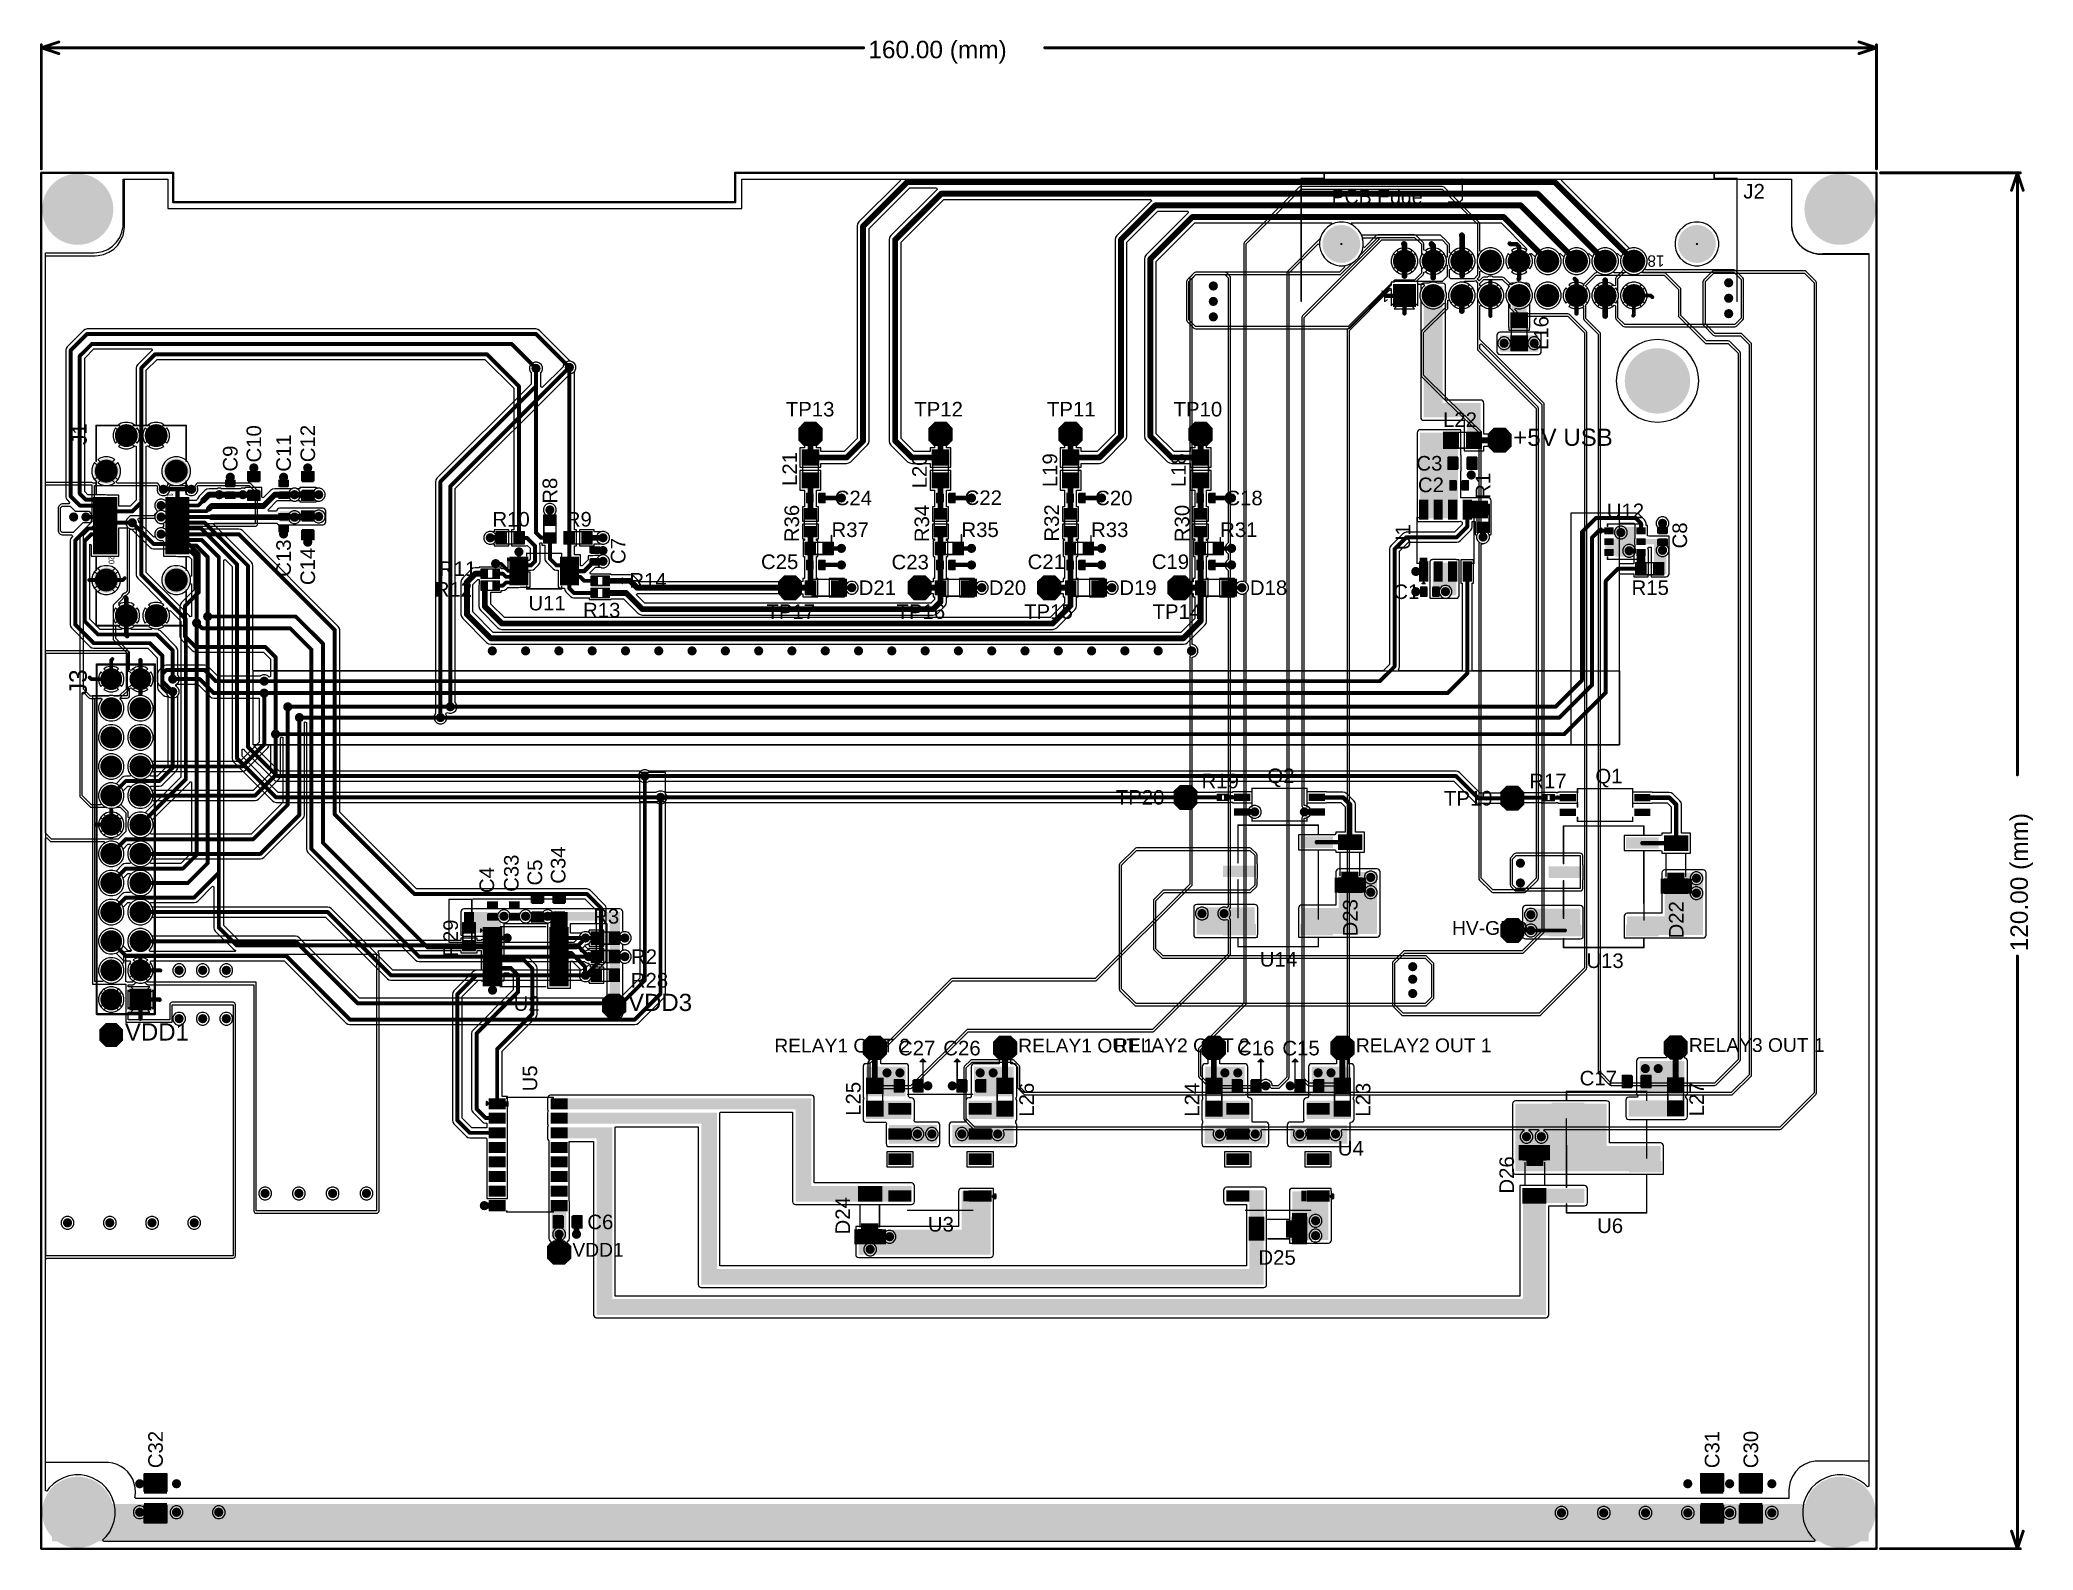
# Model space of a CAD drawing. Header units: millimetres. Extents: x 0 to 6.84, y 0 to 5.18.
import ezdxf

# ---------------------------------------------------------------- set-up
doc = ezdxf.new("R2010")
doc.units = ezdxf.units.MM
doc.header["$MEASUREMENT"] = 0
for name, color, linetype in [('BottomLayer', 5, 'Continuous'), ('BottomSolder', 6, 'Continuous'), ('Mechanical2', 216, 'Continuous'), ('MultiLayer', 9, 'Continuous'), ('PadHoleLayer', 156, 'Continuous'), ('TopLayer', 1, 'Continuous'), ('TopOverlay', 2, 'Continuous'), ('TopPaste', 8, 'Continuous'), ('TopSolder', 216, 'Continuous'), ('ViaHoleLayer', 16, 'Continuous')]:
    doc.layers.add(name, color=color, linetype=linetype)
doc.styles.add('Arial', font='', dxfattribs={"height": 0.2})
doc.styles.get('Arial').set_extended_font_data('Arial')

msp = doc.modelspace()

# ---------------------------------------------------------------- texts
at = {"layer": 'Mechanical2', "style": 'Arial'}
msp.add_text('160.00 (mm)', height=0.06, dxfattribs=at).set_placement((2.8387, 5.118))
msp.add_text('120.00 (mm)', height=0.06, rotation=90, dxfattribs=at).set_placement((6.819, 2.0513))
at = {"layer": 'TopOverlay', "style": 'Arial'}
for s, height, p in [('J2', 0.05, (5.8423, 4.6363)), ('TP13', 0.05, (2.5555, 3.888)), ('TP12', 0.05, (2.9965, 3.888)), ('TP11', 0.05, (3.4519, 3.888)), ('TP10', 0.05, (3.8865, 3.888)), ('L22', 0.05, (4.8114, 3.852)), ('+5V USB', 0.05906, (5.0525, 3.7871)), ('C3', 0.05, (4.7201, 3.7022)), ('C24', 0.05, (2.7234, 3.583)), ('C22', 0.05, (3.1694, 3.584)), ('C20', 0.05, (3.6174, 3.583)), ('C18', 0.05, (4.0645, 3.583)), ('C2', 0.05, (4.7253, 3.628)), ('R10', 0.05, (1.5485, 3.51)), ('R9', 0.05, (1.8003, 3.51)), ('U12', 0.05, (5.3735, 3.5386)), ('R37', 0.05, (2.7124, 3.474)), ('R35', 0.05, (3.1584, 3.474)), ('R33', 0.05, (3.6034, 3.474)), ('R31', 0.05, (4.0464, 3.474)), ('R11', 0.05, (1.3649, 3.34)), ('C25', 0.05, (2.4704, 3.364)), ('C23', 0.05, (2.9184, 3.363)), ('C21', 0.05, (3.3857, 3.364)), ('C19', 0.05, (3.8117, 3.3642)), ('R12', 0.05, (1.3505, 3.2695)), ('R14', 0.05, (2.0186, 3.3002)), ('D21', 0.05, (2.8057, 3.275)), ('D20', 0.05, (3.2524, 3.275)), ('D19', 0.05, (3.7005, 3.275)), ('D18', 0.05, (4.1485, 3.275)), ('C1', 0.05, (4.6407, 3.2612)), ('R15', 0.05, (5.4586, 3.275)), ('U11', 0.05, (1.6719, 3.222)), ('R13', 0.05, (1.8595, 3.198)), ('TP17', 0.05, (2.4891, 3.193)), ('TP16', 0.05, (2.9355, 3.193)), ('TP15', 0.05, (3.3735, 3.193)), ('TP14', 0.05, (3.8145, 3.193)), ('Q2', 0.05, (4.2084, 2.629)), ('Q1', 0.05, (5.3344, 2.628)), ('TP20', 0.05, (3.6881, 2.555)), ('R19', 0.05, (3.9825, 2.611)), ('TP19', 0.05, (4.8148, 2.552)), ('R17', 0.05, (5.1075, 2.611)), ('R3', 0.05, (1.8943, 2.1465)), ('R2', 0.05, (2.0243, 2.008)), ('U14', 0.05, (4.1825, 1.999)), ('U13', 0.05, (5.3035, 1.994)), ('R28', 0.05, (2.0234, 1.927)), ('U2', 0.05, (1.6213, 1.847)), ('VDD3', 0.05906, (2.0137, 1.8464)), ('VDD1', 0.05906, (0.2868, 1.745)), ('C27', 0.05, (2.9406, 1.694)), ('C26', 0.05, (3.0962, 1.694)), ('RELAY2 OUT 2', 0.047244, (3.6821, 1.7049)), ('C16', 0.05, (4.1045, 1.694)), ('C15', 0.05, (4.2601, 1.694)), ('RELAY2 OUT 1', 0.047244, (4.5124, 1.7049)), ('RELAY3 OUT 1', 0.047244, (5.6554, 1.7059)), ('C17', 0.05, (5.2805, 1.591)), ('U4', 0.05, (4.4503, 1.35)), ('C6', 0.05, (1.8743, 1.097)), ('U3', 0.05, (3.0433, 1.089)), ('U6', 0.05, (5.3403, 1.084)), ('VDD1', 0.04724, (1.823, 1.0028))]:
    msp.add_text(s, height=height, dxfattribs=at).set_placement(p)
for s, height, rotation, p in [('L16', 0.05, 90, (5.1732, 4.1162)), ('J1', 0.05, 90, (0.156, 3.7907)), ('C10', 0.05, 90, (0.7545, 3.7299)), ('C12', 0.05, 90, (0.9395, 3.7309)), ('C9', 0.05, 90, (0.6735, 3.6987)), ('C11', 0.05, 90, (0.8565, 3.6982)), ('L21', 0.05, 90, (2.5941, 3.6493)), ('L20', 0.05, 90, (3.0395, 3.641)), ('L19', 0.05, 90, (3.487, 3.6452)), ('L18', 0.05, 90, (3.9284, 3.6452)), ('R8', 0.05, 90, (1.7707, 3.5883)), ('R1', 0.05, 90, (4.9737, 3.6054)), ('R36', 0.05, 90, (2.601, 3.4564)), ('R34', 0.05, 90, (3.0475, 3.4564)), ('R32', 0.05, 90, (3.493, 3.4584)), ('R30', 0.05, 90, (3.9404, 3.4564)), ('U1', 0.05, 90, (4.6987, 3.4289)), ('C8', 0.05, 90, (5.649, 3.4348)), ('C13', 0.05, 90, (0.8565, 3.3375)), ('C14', 0.05, 90, (0.9395, 3.3089)), ('C7', 0.05, 90, (2.005, 3.3813)), ('J3', 0.06, 90, (0.156, 2.931)), ('C34', 0.05, 90, (1.799, 2.2834)), ('C4', 0.05, 90, (1.554, 2.2513)), ('C33', 0.05, 90, (1.6383, 2.2554)), ('C5', 0.05, 90, (1.719, 2.2773)), ('D23', 0.05, 90, (4.518, 2.1024)), ('D22', 0.05, 90, (5.637, 2.0954)), ('R29', 0.05, 90, (1.43, 2.0324)), ('HV-GND', 0.04724, 360, (4.8423, 2.1079)), ('RELAY1 OUT 2', 0.047244, 360, (2.5161, 1.7039)), ('RELAY1 OUT 1', 0.047244, 360, (3.3534, 1.7039)), ('U5', 0.05, 90, (1.702, 1.5703)), ('L25', 0.05, 90, (2.812, 1.4864)), ('L26', 0.05, 90, (3.407, 1.4833)), ('L24', 0.05, 90, (3.975, 1.4833)), ('L23', 0.05, 90, (4.562, 1.4833)), ('L27', 0.05, 90, (5.707, 1.4847)), ('D26', 0.05, 90, (5.055, 1.2194)), ('D24', 0.05, 90, (2.776, 1.079)), ('D25', 0.05, 360, (4.1779, 0.975)), ('C32', 0.05, 90, (0.417, 0.2764)), ('C31', 0.05, 90, (5.76, 0.2764)), ('C30', 0.05, 90, (5.893, 0.2764))]:
    msp.add_text(s, height=height, rotation=rotation, dxfattribs=at).set_placement(p)

# ---------------------------------------------------------------- blocks, each defined once
blk = doc.blocks.new('T__________1')
at = {"layer": 'TopLayer'}
blk.add_hatch(color=1, dxfattribs=at).paths.add_polyline_path([(0.015, 0.03), (-0.015, 0.03), (-0.03, 0.015), (-0.03, -0.015), (-0.015, -0.03), (0.015, -0.03), (0.03, -0.015), (0.03, 0.015)])
at = {"layer": 'TopPaste'}
blk.add_hatch(color=8, dxfattribs=at).paths.add_polyline_path([(0.015, 0.03), (-0.015, 0.03), (-0.03, 0.015), (-0.03, -0.015), (-0.015, -0.03), (0.015, -0.03), (0.03, -0.015), (0.03, 0.015)])
at = {"layer": 'TopSolder'}
blk.add_hatch(color=216, dxfattribs=at).paths.add_polyline_path([(0.017, 0.034), (-0.017, 0.034), (-0.034, 0.017), (-0.034, -0.017), (-0.017, -0.034), (0.017, -0.034), (0.034, -0.017), (0.034, 0.017)])
at = {"layer": 'TopOverlay', "const_width": 0.00787}
for points in [[(-0.037, 0.017), (-0.017, 0.037)], [(-0.037, -0.017), (-0.037, 0.017)], [(-0.017, 0.037), (0.017, 0.037)], [(0.017, 0.037), (0.037, 0.017)], [(0.037, -0.017), (0.037, 0.017)], [(-0.037, -0.017), (-0.017, -0.037)], [(-0.017, -0.037), (0.017, -0.037)], [(0.017, -0.037), (0.037, -0.017)]]:
    blk.add_lwpolyline(points, dxfattribs=at)
at = {"layer": 'TopOverlay', "const_width": 0.00394}
for points in [[(-0.039, 0.017, 1), (-0.035, 0.017, 1)], [(-0.039, 0.017, 1), (-0.035, 0.017, 1)], [(-0.019, 0.037, 1), (-0.015, 0.037, 1)], [(-0.019, 0.037, 1), (-0.015, 0.037, 1)], [(0.015, 0.037, 1), (0.019, 0.037, 1)], [(0.015, 0.037, 1), (0.019, 0.037, 1)], [(0.035, 0.017, 1), (0.039, 0.017, 1)], [(0.035, 0.017, 1), (0.039, 0.017, 1)], [(-0.039, -0.017, 1), (-0.035, -0.017, 1)], [(-0.039, -0.017, 1), (-0.035, -0.017, 1)], [(-0.019, -0.037, 1), (-0.015, -0.037, 1)], [(-0.019, -0.037, 1), (-0.015, -0.037, 1)], [(0.015, -0.037, 1), (0.019, -0.037, 1)], [(0.015, -0.037, 1), (0.019, -0.037, 1)], [(0.035, -0.017, 1), (0.039, -0.017, 1)], [(0.035, -0.017, 1), (0.039, -0.017, 1)]]:
    blk.add_lwpolyline(points, format="xyb", close=True, dxfattribs=at)
blk = doc.blocks.new('TSW_112_15_G_D_2')
at = {"layer": 'BottomLayer'}
h = blk.add_hatch(color=5, dxfattribs=at)
edge = h.paths.add_edge_path()
edge.add_arc((-0.55, 0.05), 0.0335, 0, 360)
h = blk.add_hatch(color=5, dxfattribs=at)
edge = h.paths.add_edge_path()
edge.add_arc((-0.45, 0.05), 0.0335, 0, 360)
h = blk.add_hatch(color=5, dxfattribs=at)
edge = h.paths.add_edge_path()
edge.add_arc((-0.35, 0.05), 0.0335, 0, 360)
h = blk.add_hatch(color=5, dxfattribs=at)
edge = h.paths.add_edge_path()
edge.add_arc((-0.25, 0.05), 0.0335, 0, 360)
h = blk.add_hatch(color=5, dxfattribs=at)
edge = h.paths.add_edge_path()
edge.add_arc((-0.15, 0.05), 0.0335, 0, 360)
h = blk.add_hatch(color=5, dxfattribs=at)
edge = h.paths.add_edge_path()
edge.add_arc((-0.05, 0.05), 0.0335, 0, 360)
h = blk.add_hatch(color=5, dxfattribs=at)
edge = h.paths.add_edge_path()
edge.add_arc((0.05, 0.05), 0.0335, 0, 360)
h = blk.add_hatch(color=5, dxfattribs=at)
edge = h.paths.add_edge_path()
edge.add_arc((0.15, 0.05), 0.0335, 0, 360)
h = blk.add_hatch(color=5, dxfattribs=at)
edge = h.paths.add_edge_path()
edge.add_arc((0.25, 0.05), 0.0335, 0, 360)
h = blk.add_hatch(color=5, dxfattribs=at)
edge = h.paths.add_edge_path()
edge.add_arc((0.35, 0.05), 0.0335, 0, 360)
h = blk.add_hatch(color=5, dxfattribs=at)
edge = h.paths.add_edge_path()
edge.add_arc((0.45, 0.05), 0.0335, 0, 360)
h = blk.add_hatch(color=5, dxfattribs=at)
edge = h.paths.add_edge_path()
edge.add_arc((0.55, 0.05), 0.0335, 0, 360)
blk.add_hatch(color=5, dxfattribs=at).paths.add_polyline_path([(-0.5835, -0.0165), (-0.5165, -0.0165), (-0.5165, -0.0835), (-0.5835, -0.0835)])
h = blk.add_hatch(color=5, dxfattribs=at)
edge = h.paths.add_edge_path()
edge.add_arc((-0.45, -0.05), 0.0335, 0, 360)
h = blk.add_hatch(color=5, dxfattribs=at)
edge = h.paths.add_edge_path()
edge.add_arc((-0.35, -0.05), 0.0335, 0, 360)
h = blk.add_hatch(color=5, dxfattribs=at)
edge = h.paths.add_edge_path()
edge.add_arc((-0.25, -0.05), 0.0335, 0, 360)
h = blk.add_hatch(color=5, dxfattribs=at)
edge = h.paths.add_edge_path()
edge.add_arc((-0.15, -0.05), 0.0335, 0, 360)
h = blk.add_hatch(color=5, dxfattribs=at)
edge = h.paths.add_edge_path()
edge.add_arc((-0.05, -0.05), 0.0335, 0, 360)
h = blk.add_hatch(color=5, dxfattribs=at)
edge = h.paths.add_edge_path()
edge.add_arc((0.05, -0.05), 0.0335, 0, 360)
h = blk.add_hatch(color=5, dxfattribs=at)
edge = h.paths.add_edge_path()
edge.add_arc((0.15, -0.05), 0.0335, 0, 360)
h = blk.add_hatch(color=5, dxfattribs=at)
edge = h.paths.add_edge_path()
edge.add_arc((0.25, -0.05), 0.0335, 0, 360)
h = blk.add_hatch(color=5, dxfattribs=at)
edge = h.paths.add_edge_path()
edge.add_arc((0.35, -0.05), 0.0335, 0, 360)
h = blk.add_hatch(color=5, dxfattribs=at)
edge = h.paths.add_edge_path()
edge.add_arc((0.45, -0.05), 0.0335, 0, 360)
h = blk.add_hatch(color=5, dxfattribs=at)
edge = h.paths.add_edge_path()
edge.add_arc((0.55, -0.05), 0.0335, 0, 360)
at = {"layer": 'BottomSolder'}
h = blk.add_hatch(color=6, dxfattribs=at)
edge = h.paths.add_edge_path()
edge.add_arc((-0.55, 0.05), 0.0375, 0, 360)
h = blk.add_hatch(color=6, dxfattribs=at)
edge = h.paths.add_edge_path()
edge.add_arc((-0.45, 0.05), 0.0375, 0, 360)
h = blk.add_hatch(color=6, dxfattribs=at)
edge = h.paths.add_edge_path()
edge.add_arc((-0.35, 0.05), 0.0375, 0, 360)
h = blk.add_hatch(color=6, dxfattribs=at)
edge = h.paths.add_edge_path()
edge.add_arc((-0.25, 0.05), 0.0375, 0, 360)
h = blk.add_hatch(color=6, dxfattribs=at)
edge = h.paths.add_edge_path()
edge.add_arc((-0.15, 0.05), 0.0375, 0, 360)
h = blk.add_hatch(color=6, dxfattribs=at)
edge = h.paths.add_edge_path()
edge.add_arc((-0.05, 0.05), 0.0375, 0, 360)
h = blk.add_hatch(color=6, dxfattribs=at)
edge = h.paths.add_edge_path()
edge.add_arc((0.05, 0.05), 0.0375, 0, 360)
h = blk.add_hatch(color=6, dxfattribs=at)
edge = h.paths.add_edge_path()
edge.add_arc((0.15, 0.05), 0.0375, 0, 360)
h = blk.add_hatch(color=6, dxfattribs=at)
edge = h.paths.add_edge_path()
edge.add_arc((0.25, 0.05), 0.0375, 0, 360)
h = blk.add_hatch(color=6, dxfattribs=at)
edge = h.paths.add_edge_path()
edge.add_arc((0.35, 0.05), 0.0375, 0, 360)
h = blk.add_hatch(color=6, dxfattribs=at)
edge = h.paths.add_edge_path()
edge.add_arc((0.45, 0.05), 0.0375, 0, 360)
h = blk.add_hatch(color=6, dxfattribs=at)
edge = h.paths.add_edge_path()
edge.add_arc((0.55, 0.05), 0.0375, 0, 360)
blk.add_hatch(color=6, dxfattribs=at).paths.add_polyline_path([(-0.5875, -0.0125), (-0.5125, -0.0125), (-0.5125, -0.0875), (-0.5875, -0.0875)])
h = blk.add_hatch(color=6, dxfattribs=at)
edge = h.paths.add_edge_path()
edge.add_arc((-0.45, -0.05), 0.0375, 0, 360)
h = blk.add_hatch(color=6, dxfattribs=at)
edge = h.paths.add_edge_path()
edge.add_arc((-0.35, -0.05), 0.0375, 0, 360)
h = blk.add_hatch(color=6, dxfattribs=at)
edge = h.paths.add_edge_path()
edge.add_arc((-0.25, -0.05), 0.0375, 0, 360)
h = blk.add_hatch(color=6, dxfattribs=at)
edge = h.paths.add_edge_path()
edge.add_arc((-0.15, -0.05), 0.0375, 0, 360)
h = blk.add_hatch(color=6, dxfattribs=at)
edge = h.paths.add_edge_path()
edge.add_arc((-0.05, -0.05), 0.0375, 0, 360)
h = blk.add_hatch(color=6, dxfattribs=at)
edge = h.paths.add_edge_path()
edge.add_arc((0.05, -0.05), 0.0375, 0, 360)
h = blk.add_hatch(color=6, dxfattribs=at)
edge = h.paths.add_edge_path()
edge.add_arc((0.15, -0.05), 0.0375, 0, 360)
h = blk.add_hatch(color=6, dxfattribs=at)
edge = h.paths.add_edge_path()
edge.add_arc((0.25, -0.05), 0.0375, 0, 360)
h = blk.add_hatch(color=6, dxfattribs=at)
edge = h.paths.add_edge_path()
edge.add_arc((0.35, -0.05), 0.0375, 0, 360)
h = blk.add_hatch(color=6, dxfattribs=at)
edge = h.paths.add_edge_path()
edge.add_arc((0.45, -0.05), 0.0375, 0, 360)
h = blk.add_hatch(color=6, dxfattribs=at)
edge = h.paths.add_edge_path()
edge.add_arc((0.55, -0.05), 0.0375, 0, 360)
at = {"layer": 'MultiLayer'}
h = blk.add_hatch(color=9, dxfattribs=at)
edge = h.paths.add_edge_path()
edge.add_arc((-0.55, 0.05), 0.0335, 0, 360)
h = blk.add_hatch(color=9, dxfattribs=at)
edge = h.paths.add_edge_path()
edge.add_arc((-0.45, 0.05), 0.0335, 0, 360)
h = blk.add_hatch(color=9, dxfattribs=at)
edge = h.paths.add_edge_path()
edge.add_arc((-0.35, 0.05), 0.0335, 0, 360)
h = blk.add_hatch(color=9, dxfattribs=at)
edge = h.paths.add_edge_path()
edge.add_arc((-0.25, 0.05), 0.0335, 0, 360)
h = blk.add_hatch(color=9, dxfattribs=at)
edge = h.paths.add_edge_path()
edge.add_arc((-0.15, 0.05), 0.0335, 0, 360)
h = blk.add_hatch(color=9, dxfattribs=at)
edge = h.paths.add_edge_path()
edge.add_arc((-0.05, 0.05), 0.0335, 0, 360)
h = blk.add_hatch(color=9, dxfattribs=at)
edge = h.paths.add_edge_path()
edge.add_arc((0.05, 0.05), 0.0335, 0, 360)
h = blk.add_hatch(color=9, dxfattribs=at)
edge = h.paths.add_edge_path()
edge.add_arc((0.15, 0.05), 0.0335, 0, 360)
h = blk.add_hatch(color=9, dxfattribs=at)
edge = h.paths.add_edge_path()
edge.add_arc((0.25, 0.05), 0.0335, 0, 360)
h = blk.add_hatch(color=9, dxfattribs=at)
edge = h.paths.add_edge_path()
edge.add_arc((0.35, 0.05), 0.0335, 0, 360)
h = blk.add_hatch(color=9, dxfattribs=at)
edge = h.paths.add_edge_path()
edge.add_arc((0.45, 0.05), 0.0335, 0, 360)
h = blk.add_hatch(color=9, dxfattribs=at)
edge = h.paths.add_edge_path()
edge.add_arc((0.55, 0.05), 0.0335, 0, 360)
blk.add_hatch(color=9, dxfattribs=at).paths.add_polyline_path([(-0.5835, -0.0165), (-0.5165, -0.0165), (-0.5165, -0.0835), (-0.5835, -0.0835)])
h = blk.add_hatch(color=9, dxfattribs=at)
edge = h.paths.add_edge_path()
edge.add_arc((-0.45, -0.05), 0.0335, 0, 360)
h = blk.add_hatch(color=9, dxfattribs=at)
edge = h.paths.add_edge_path()
edge.add_arc((-0.35, -0.05), 0.0335, 0, 360)
h = blk.add_hatch(color=9, dxfattribs=at)
edge = h.paths.add_edge_path()
edge.add_arc((-0.25, -0.05), 0.0335, 0, 360)
h = blk.add_hatch(color=9, dxfattribs=at)
edge = h.paths.add_edge_path()
edge.add_arc((-0.15, -0.05), 0.0335, 0, 360)
h = blk.add_hatch(color=9, dxfattribs=at)
edge = h.paths.add_edge_path()
edge.add_arc((-0.05, -0.05), 0.0335, 0, 360)
h = blk.add_hatch(color=9, dxfattribs=at)
edge = h.paths.add_edge_path()
edge.add_arc((0.05, -0.05), 0.0335, 0, 360)
h = blk.add_hatch(color=9, dxfattribs=at)
edge = h.paths.add_edge_path()
edge.add_arc((0.15, -0.05), 0.0335, 0, 360)
h = blk.add_hatch(color=9, dxfattribs=at)
edge = h.paths.add_edge_path()
edge.add_arc((0.25, -0.05), 0.0335, 0, 360)
h = blk.add_hatch(color=9, dxfattribs=at)
edge = h.paths.add_edge_path()
edge.add_arc((0.35, -0.05), 0.0335, 0, 360)
h = blk.add_hatch(color=9, dxfattribs=at)
edge = h.paths.add_edge_path()
edge.add_arc((0.45, -0.05), 0.0335, 0, 360)
h = blk.add_hatch(color=9, dxfattribs=at)
edge = h.paths.add_edge_path()
edge.add_arc((0.55, -0.05), 0.0335, 0, 360)
at = {"layer": 'PadHoleLayer'}
h = blk.add_hatch(color=156, dxfattribs=at)
edge = h.paths.add_edge_path()
edge.add_arc((-0.55, 0.05), 0.0201, 0, 360)
h = blk.add_hatch(color=156, dxfattribs=at)
edge = h.paths.add_edge_path()
edge.add_arc((-0.45, 0.05), 0.0201, 0, 360)
h = blk.add_hatch(color=156, dxfattribs=at)
edge = h.paths.add_edge_path()
edge.add_arc((-0.35, 0.05), 0.0201, 0, 360)
h = blk.add_hatch(color=156, dxfattribs=at)
edge = h.paths.add_edge_path()
edge.add_arc((-0.25, 0.05), 0.0201, 0, 360)
h = blk.add_hatch(color=156, dxfattribs=at)
edge = h.paths.add_edge_path()
edge.add_arc((-0.15, 0.05), 0.0201, 0, 360)
h = blk.add_hatch(color=156, dxfattribs=at)
edge = h.paths.add_edge_path()
edge.add_arc((-0.05, 0.05), 0.0201, 0, 360)
h = blk.add_hatch(color=156, dxfattribs=at)
edge = h.paths.add_edge_path()
edge.add_arc((0.05, 0.05), 0.0201, 0, 360)
h = blk.add_hatch(color=156, dxfattribs=at)
edge = h.paths.add_edge_path()
edge.add_arc((0.15, 0.05), 0.0201, 0, 360)
h = blk.add_hatch(color=156, dxfattribs=at)
edge = h.paths.add_edge_path()
edge.add_arc((0.25, 0.05), 0.0201, 0, 360)
h = blk.add_hatch(color=156, dxfattribs=at)
edge = h.paths.add_edge_path()
edge.add_arc((0.35, 0.05), 0.0201, 0, 360)
h = blk.add_hatch(color=156, dxfattribs=at)
edge = h.paths.add_edge_path()
edge.add_arc((0.45, 0.05), 0.0201, 0, 360)
h = blk.add_hatch(color=156, dxfattribs=at)
edge = h.paths.add_edge_path()
edge.add_arc((0.55, 0.05), 0.0201, 0, 360)
h = blk.add_hatch(color=156, dxfattribs=at)
edge = h.paths.add_edge_path()
edge.add_arc((-0.55, -0.05), 0.0201, 0, 360)
h = blk.add_hatch(color=156, dxfattribs=at)
edge = h.paths.add_edge_path()
edge.add_arc((-0.45, -0.05), 0.0201, 0, 360)
h = blk.add_hatch(color=156, dxfattribs=at)
edge = h.paths.add_edge_path()
edge.add_arc((-0.35, -0.05), 0.0201, 0, 360)
h = blk.add_hatch(color=156, dxfattribs=at)
edge = h.paths.add_edge_path()
edge.add_arc((-0.25, -0.05), 0.0201, 0, 360)
h = blk.add_hatch(color=156, dxfattribs=at)
edge = h.paths.add_edge_path()
edge.add_arc((-0.15, -0.05), 0.0201, 0, 360)
h = blk.add_hatch(color=156, dxfattribs=at)
edge = h.paths.add_edge_path()
edge.add_arc((-0.05, -0.05), 0.0201, 0, 360)
h = blk.add_hatch(color=156, dxfattribs=at)
edge = h.paths.add_edge_path()
edge.add_arc((0.05, -0.05), 0.0201, 0, 360)
h = blk.add_hatch(color=156, dxfattribs=at)
edge = h.paths.add_edge_path()
edge.add_arc((0.15, -0.05), 0.0201, 0, 360)
h = blk.add_hatch(color=156, dxfattribs=at)
edge = h.paths.add_edge_path()
edge.add_arc((0.25, -0.05), 0.0201, 0, 360)
h = blk.add_hatch(color=156, dxfattribs=at)
edge = h.paths.add_edge_path()
edge.add_arc((0.35, -0.05), 0.0201, 0, 360)
h = blk.add_hatch(color=156, dxfattribs=at)
edge = h.paths.add_edge_path()
edge.add_arc((0.45, -0.05), 0.0201, 0, 360)
h = blk.add_hatch(color=156, dxfattribs=at)
edge = h.paths.add_edge_path()
edge.add_arc((0.55, -0.05), 0.0201, 0, 360)
at = {"layer": 'TopLayer'}
h = blk.add_hatch(color=1, dxfattribs=at)
edge = h.paths.add_edge_path()
edge.add_arc((-0.55, 0.05), 0.0335, 0, 360)
h = blk.add_hatch(color=1, dxfattribs=at)
edge = h.paths.add_edge_path()
edge.add_arc((-0.45, 0.05), 0.0335, 0, 360)
h = blk.add_hatch(color=1, dxfattribs=at)
edge = h.paths.add_edge_path()
edge.add_arc((-0.35, 0.05), 0.0335, 0, 360)
h = blk.add_hatch(color=1, dxfattribs=at)
edge = h.paths.add_edge_path()
edge.add_arc((-0.25, 0.05), 0.0335, 0, 360)
h = blk.add_hatch(color=1, dxfattribs=at)
edge = h.paths.add_edge_path()
edge.add_arc((-0.15, 0.05), 0.0335, 0, 360)
h = blk.add_hatch(color=1, dxfattribs=at)
edge = h.paths.add_edge_path()
edge.add_arc((-0.05, 0.05), 0.0335, 0, 360)
h = blk.add_hatch(color=1, dxfattribs=at)
edge = h.paths.add_edge_path()
edge.add_arc((0.05, 0.05), 0.0335, 0, 360)
h = blk.add_hatch(color=1, dxfattribs=at)
edge = h.paths.add_edge_path()
edge.add_arc((0.15, 0.05), 0.0335, 0, 360)
h = blk.add_hatch(color=1, dxfattribs=at)
edge = h.paths.add_edge_path()
edge.add_arc((0.25, 0.05), 0.0335, 0, 360)
h = blk.add_hatch(color=1, dxfattribs=at)
edge = h.paths.add_edge_path()
edge.add_arc((0.35, 0.05), 0.0335, 0, 360)
h = blk.add_hatch(color=1, dxfattribs=at)
edge = h.paths.add_edge_path()
edge.add_arc((0.45, 0.05), 0.0335, 0, 360)
h = blk.add_hatch(color=1, dxfattribs=at)
edge = h.paths.add_edge_path()
edge.add_arc((0.55, 0.05), 0.0335, 0, 360)
blk.add_hatch(color=1, dxfattribs=at).paths.add_polyline_path([(-0.5835, -0.0165), (-0.5165, -0.0165), (-0.5165, -0.0835), (-0.5835, -0.0835)])
h = blk.add_hatch(color=1, dxfattribs=at)
edge = h.paths.add_edge_path()
edge.add_arc((-0.45, -0.05), 0.0335, 0, 360)
h = blk.add_hatch(color=1, dxfattribs=at)
edge = h.paths.add_edge_path()
edge.add_arc((-0.35, -0.05), 0.0335, 0, 360)
h = blk.add_hatch(color=1, dxfattribs=at)
edge = h.paths.add_edge_path()
edge.add_arc((-0.25, -0.05), 0.0335, 0, 360)
h = blk.add_hatch(color=1, dxfattribs=at)
edge = h.paths.add_edge_path()
edge.add_arc((-0.15, -0.05), 0.0335, 0, 360)
h = blk.add_hatch(color=1, dxfattribs=at)
edge = h.paths.add_edge_path()
edge.add_arc((-0.05, -0.05), 0.0335, 0, 360)
h = blk.add_hatch(color=1, dxfattribs=at)
edge = h.paths.add_edge_path()
edge.add_arc((0.05, -0.05), 0.0335, 0, 360)
h = blk.add_hatch(color=1, dxfattribs=at)
edge = h.paths.add_edge_path()
edge.add_arc((0.15, -0.05), 0.0335, 0, 360)
h = blk.add_hatch(color=1, dxfattribs=at)
edge = h.paths.add_edge_path()
edge.add_arc((0.25, -0.05), 0.0335, 0, 360)
h = blk.add_hatch(color=1, dxfattribs=at)
edge = h.paths.add_edge_path()
edge.add_arc((0.35, -0.05), 0.0335, 0, 360)
h = blk.add_hatch(color=1, dxfattribs=at)
edge = h.paths.add_edge_path()
edge.add_arc((0.45, -0.05), 0.0335, 0, 360)
h = blk.add_hatch(color=1, dxfattribs=at)
edge = h.paths.add_edge_path()
edge.add_arc((0.55, -0.05), 0.0335, 0, 360)
at = {"layer": 'TopSolder'}
h = blk.add_hatch(color=216, dxfattribs=at)
edge = h.paths.add_edge_path()
edge.add_arc((-0.55, 0.05), 0.0375, 0, 360)
h = blk.add_hatch(color=216, dxfattribs=at)
edge = h.paths.add_edge_path()
edge.add_arc((-0.45, 0.05), 0.0375, 0, 360)
h = blk.add_hatch(color=216, dxfattribs=at)
edge = h.paths.add_edge_path()
edge.add_arc((-0.35, 0.05), 0.0375, 0, 360)
h = blk.add_hatch(color=216, dxfattribs=at)
edge = h.paths.add_edge_path()
edge.add_arc((-0.25, 0.05), 0.0375, 0, 360)
h = blk.add_hatch(color=216, dxfattribs=at)
edge = h.paths.add_edge_path()
edge.add_arc((-0.15, 0.05), 0.0375, 0, 360)
h = blk.add_hatch(color=216, dxfattribs=at)
edge = h.paths.add_edge_path()
edge.add_arc((-0.05, 0.05), 0.0375, 0, 360)
h = blk.add_hatch(color=216, dxfattribs=at)
edge = h.paths.add_edge_path()
edge.add_arc((0.05, 0.05), 0.0375, 0, 360)
h = blk.add_hatch(color=216, dxfattribs=at)
edge = h.paths.add_edge_path()
edge.add_arc((0.15, 0.05), 0.0375, 0, 360)
h = blk.add_hatch(color=216, dxfattribs=at)
edge = h.paths.add_edge_path()
edge.add_arc((0.25, 0.05), 0.0375, 0, 360)
h = blk.add_hatch(color=216, dxfattribs=at)
edge = h.paths.add_edge_path()
edge.add_arc((0.35, 0.05), 0.0375, 0, 360)
h = blk.add_hatch(color=216, dxfattribs=at)
edge = h.paths.add_edge_path()
edge.add_arc((0.45, 0.05), 0.0375, 0, 360)
h = blk.add_hatch(color=216, dxfattribs=at)
edge = h.paths.add_edge_path()
edge.add_arc((0.55, 0.05), 0.0375, 0, 360)
blk.add_hatch(color=216, dxfattribs=at).paths.add_polyline_path([(-0.5875, -0.0125), (-0.5125, -0.0125), (-0.5125, -0.0875), (-0.5875, -0.0875)])
h = blk.add_hatch(color=216, dxfattribs=at)
edge = h.paths.add_edge_path()
edge.add_arc((-0.45, -0.05), 0.0375, 0, 360)
h = blk.add_hatch(color=216, dxfattribs=at)
edge = h.paths.add_edge_path()
edge.add_arc((-0.35, -0.05), 0.0375, 0, 360)
h = blk.add_hatch(color=216, dxfattribs=at)
edge = h.paths.add_edge_path()
edge.add_arc((-0.25, -0.05), 0.0375, 0, 360)
h = blk.add_hatch(color=216, dxfattribs=at)
edge = h.paths.add_edge_path()
edge.add_arc((-0.15, -0.05), 0.0375, 0, 360)
h = blk.add_hatch(color=216, dxfattribs=at)
edge = h.paths.add_edge_path()
edge.add_arc((-0.05, -0.05), 0.0375, 0, 360)
h = blk.add_hatch(color=216, dxfattribs=at)
edge = h.paths.add_edge_path()
edge.add_arc((0.05, -0.05), 0.0375, 0, 360)
h = blk.add_hatch(color=216, dxfattribs=at)
edge = h.paths.add_edge_path()
edge.add_arc((0.15, -0.05), 0.0375, 0, 360)
h = blk.add_hatch(color=216, dxfattribs=at)
edge = h.paths.add_edge_path()
edge.add_arc((0.25, -0.05), 0.0375, 0, 360)
h = blk.add_hatch(color=216, dxfattribs=at)
edge = h.paths.add_edge_path()
edge.add_arc((0.35, -0.05), 0.0375, 0, 360)
h = blk.add_hatch(color=216, dxfattribs=at)
edge = h.paths.add_edge_path()
edge.add_arc((0.45, -0.05), 0.0375, 0, 360)
h = blk.add_hatch(color=216, dxfattribs=at)
edge = h.paths.add_edge_path()
edge.add_arc((0.55, -0.05), 0.0375, 0, 360)
at = {"layer": 'TopOverlay', "const_width": 0.00787}
for points in [[(-0.6, 0.1), (0.6, 0.1)], [(-0.6, 0.1), (-0.6, -0.1)], [(0.6, 0.1), (0.6, -0.1)], [(-0.6, -0.1), (0.6, -0.1)]]:
    blk.add_lwpolyline(points, dxfattribs=at)
at = {"layer": 'TopOverlay', "const_width": 0.00394}
for points in [[(-0.602, 0.1, 1), (-0.598, 0.1, 1)], [(-0.602, 0.1, 1), (-0.598, 0.1, 1)], [(0.598, 0.1, 1), (0.602, 0.1, 1)], [(0.598, 0.1, 1), (0.602, 0.1, 1)], [(-0.602, -0.1, 1), (-0.598, -0.1, 1)], [(-0.602, -0.1, 1), (-0.598, -0.1, 1)], [(0.598, -0.1, 1), (0.602, -0.1, 1)], [(0.598, -0.1, 1), (0.602, -0.1, 1)]]:
    blk.add_lwpolyline(points, format="xyb", close=True, dxfattribs=at)
blk = doc.blocks.new('G6L_1FDC12_3')
at = {"layer": 'TopLayer'}
for points in [[(0.0803, 0.1343), (0.0803, 0.1657), (0.185, 0.1657), (0.185, 0.1343)], [(-0.185, 0.0343), (-0.185, 0.0657), (-0.0803, 0.0657), (-0.0803, 0.0343)], [(-0.185, -0.1657), (-0.185, -0.1343), (-0.0803, -0.1343), (-0.0803, -0.1657)], [(0.0803, -0.1657), (0.0803, -0.1343), (0.185, -0.1343), (0.185, -0.1657)]]:
    blk.add_hatch(color=1, dxfattribs=at).paths.add_polyline_path(points)
at = {"layer": 'TopPaste'}
for points in [[(0.0803, 0.1343), (0.0803, 0.1657), (0.185, 0.1657), (0.185, 0.1343)], [(-0.185, 0.0343), (-0.185, 0.0657), (-0.0803, 0.0657), (-0.0803, 0.0343)], [(-0.185, -0.1657), (-0.185, -0.1343), (-0.0803, -0.1343), (-0.0803, -0.1657)], [(0.0803, -0.1657), (0.0803, -0.1343), (0.185, -0.1343), (0.185, -0.1657)]]:
    blk.add_hatch(color=8, dxfattribs=at).paths.add_polyline_path(points)
at = {"layer": 'TopSolder'}
for points in [[(0.0763, 0.1303), (0.0763, 0.1697), (0.189, 0.1697), (0.189, 0.1303)], [(-0.189, 0.0303), (-0.189, 0.0697), (-0.0763, 0.0697), (-0.0763, 0.0303)], [(-0.189, -0.1697), (-0.189, -0.1303), (-0.0763, -0.1303), (-0.0763, -0.1697)], [(0.0763, -0.1697), (0.0763, -0.1303), (0.189, -0.1303), (0.189, -0.1697)]]:
    blk.add_hatch(color=216, dxfattribs=at).paths.add_polyline_path(points)
at = {"layer": 'TopOverlay', "const_width": 0.005}
for points in [[(-0.1378, 0.0792), (-0.1378, 0.2087)], [(-0.1378, 0.2087), (0.1378, 0.2087)], [(0.1378, 0.1778), (0.1378, 0.2087)], [(0.1378, 0.1208), (0.138, -0.114)], [(-0.1378, -0.1087), (-0.1378, 0.0208)], [(-0.1378, -0.2087), (-0.1378, -0.1778)], [(0.1378, -0.2087), (0.1378, -0.1778)], [(-0.1378, -0.2087), (0.1378, -0.2087)]]:
    blk.add_lwpolyline(points, dxfattribs=at)
at = {"layer": 'TopOverlay', "const_width": 0.0025}
for points in [[(-0.139, 0.2087, 1), (-0.1365, 0.2087, 1)], [(-0.139, 0.2087, 1), (-0.1365, 0.2087, 1)], [(0.1365, 0.2087, 1), (0.139, 0.2087, 1)], [(0.1365, 0.2087, 1), (0.139, 0.2087, 1)], [(0.1365, 0.1778, 1), (0.139, 0.1778, 1)], [(-0.139, 0.0792, 1), (-0.1365, 0.0792, 1)], [(0.1365, 0.1208, 1), (0.139, 0.1208, 1)], [(-0.139, 0.0208, 1), (-0.1365, 0.0208, 1)], [(-0.139, -0.1087, 1), (-0.1365, -0.1087, 1)], [(0.1368, -0.114, 1), (0.1393, -0.114, 1)], [(-0.139, -0.1778, 1), (-0.1365, -0.1778, 1)], [(0.1365, -0.1778, 1), (0.139, -0.1778, 1)], [(-0.139, -0.2087, 1), (-0.1365, -0.2087, 1)], [(-0.139, -0.2087, 1), (-0.1365, -0.2087, 1)], [(0.1365, -0.2087, 1), (0.139, -0.2087, 1)], [(0.1365, -0.2087, 1), (0.139, -0.2087, 1)]]:
    blk.add_lwpolyline(points, format="xyb", close=True, dxfattribs=at)
blk = doc.blocks.new('G6L_1FDC12_4')
at = {"layer": 'TopLayer'}
for points in [[(0.0803, 0.1343), (0.0803, 0.1657), (0.185, 0.1657), (0.185, 0.1343)], [(-0.185, 0.0343), (-0.185, 0.0657), (-0.0803, 0.0657), (-0.0803, 0.0343)], [(-0.185, -0.1657), (-0.185, -0.1343), (-0.0803, -0.1343), (-0.0803, -0.1657)], [(0.0803, -0.1657), (0.0803, -0.1343), (0.185, -0.1343), (0.185, -0.1657)]]:
    blk.add_hatch(color=1, dxfattribs=at).paths.add_polyline_path(points)
at = {"layer": 'TopPaste'}
for points in [[(0.0803, 0.1343), (0.0803, 0.1657), (0.185, 0.1657), (0.185, 0.1343)], [(-0.185, 0.0343), (-0.185, 0.0657), (-0.0803, 0.0657), (-0.0803, 0.0343)], [(-0.185, -0.1657), (-0.185, -0.1343), (-0.0803, -0.1343), (-0.0803, -0.1657)], [(0.0803, -0.1657), (0.0803, -0.1343), (0.185, -0.1343), (0.185, -0.1657)]]:
    blk.add_hatch(color=8, dxfattribs=at).paths.add_polyline_path(points)
at = {"layer": 'TopSolder'}
for points in [[(0.0763, 0.1303), (0.0763, 0.1697), (0.189, 0.1697), (0.189, 0.1303)], [(-0.189, 0.0303), (-0.189, 0.0697), (-0.0763, 0.0697), (-0.0763, 0.0303)], [(-0.189, -0.1697), (-0.189, -0.1303), (-0.0763, -0.1303), (-0.0763, -0.1697)], [(0.0763, -0.1697), (0.0763, -0.1303), (0.189, -0.1303), (0.189, -0.1697)]]:
    blk.add_hatch(color=216, dxfattribs=at).paths.add_polyline_path(points)
at = {"layer": 'TopOverlay', "const_width": 0.005}
for points in [[(-0.1378, 0.2087), (0.1378, 0.2087)], [(-0.1378, 0.0792), (-0.1378, 0.2087)], [(0.1378, 0.1778), (0.1378, 0.2087)], [(0.1378, 0.1208), (0.138, -0.114)], [(-0.1378, -0.1087), (-0.1378, 0.0208)], [(-0.1378, -0.2087), (-0.1378, -0.1778)], [(0.1378, -0.2087), (0.1378, -0.1778)], [(-0.1378, -0.2087), (0.1378, -0.2087)]]:
    blk.add_lwpolyline(points, dxfattribs=at)
at = {"layer": 'TopOverlay', "const_width": 0.0025}
for points in [[(-0.139, 0.2087, 1), (-0.1365, 0.2087, 1)], [(-0.139, 0.2087, 1), (-0.1365, 0.2087, 1)], [(0.1365, 0.2087, 1), (0.139, 0.2087, 1)], [(0.1365, 0.2087, 1), (0.139, 0.2087, 1)], [(0.1365, 0.1778, 1), (0.139, 0.1778, 1)], [(-0.139, 0.0792, 1), (-0.1365, 0.0792, 1)], [(0.1365, 0.1208, 1), (0.139, 0.1208, 1)], [(-0.139, 0.0208, 1), (-0.1365, 0.0208, 1)], [(-0.139, -0.1087, 1), (-0.1365, -0.1087, 1)], [(0.1368, -0.114, 1), (0.1393, -0.114, 1)], [(-0.139, -0.1778, 1), (-0.1365, -0.1778, 1)], [(0.1365, -0.1778, 1), (0.139, -0.1778, 1)], [(-0.139, -0.2087, 1), (-0.1365, -0.2087, 1)], [(-0.139, -0.2087, 1), (-0.1365, -0.2087, 1)], [(0.1365, -0.2087, 1), (0.139, -0.2087, 1)], [(0.1365, -0.2087, 1), (0.139, -0.2087, 1)]]:
    blk.add_lwpolyline(points, format="xyb", close=True, dxfattribs=at)
blk = doc.blocks.new('HDC2021DEBT_5')
at = {"layer": 'TopLayer'}
for points in [[(-0.0669, 0.0453), (-0.0433, 0.0453), (-0.0433, 0.0295), (-0.0669, 0.0295)], [(-0.0669, 0.0079), (-0.0433, 0.0079), (-0.0433, -0.0079), (-0.0669, -0.0079)], [(-0.0295, 0.0472), (0.0295, 0.0472), (0.0295, -0.0472), (-0.0295, -0.0472)], [(0.0433, 0.0453), (0.0669, 0.0453), (0.0669, 0.0295), (0.0433, 0.0295)], [(0.0433, 0.0079), (0.0669, 0.0079), (0.0669, -0.0079), (0.0433, -0.0079)], [(-0.0669, -0.0295), (-0.0433, -0.0295), (-0.0433, -0.0453), (-0.0669, -0.0453)], [(0.0433, -0.0295), (0.0669, -0.0295), (0.0669, -0.0453), (0.0433, -0.0453)]]:
    blk.add_hatch(color=1, dxfattribs=at).paths.add_polyline_path(points)
at = {"layer": 'TopPaste'}
for points in [[(-0.0669, 0.0453), (-0.0433, 0.0453), (-0.0433, 0.0295), (-0.0669, 0.0295)], [(-0.0669, 0.0079), (-0.0433, 0.0079), (-0.0433, -0.0079), (-0.0669, -0.0079)], [(-0.0295, 0.0472), (0.0295, 0.0472), (0.0295, -0.0472), (-0.0295, -0.0472)], [(0.0433, 0.0453), (0.0669, 0.0453), (0.0669, 0.0295), (0.0433, 0.0295)], [(0.0433, 0.0079), (0.0669, 0.0079), (0.0669, -0.0079), (0.0433, -0.0079)], [(-0.0669, -0.0295), (-0.0433, -0.0295), (-0.0433, -0.0453), (-0.0669, -0.0453)], [(0.0433, -0.0295), (0.0669, -0.0295), (0.0669, -0.0453), (0.0433, -0.0453)]]:
    blk.add_hatch(color=8, dxfattribs=at).paths.add_polyline_path(points)
at = {"layer": 'TopSolder'}
for points in [[(-0.0709, 0.0493), (-0.0393, 0.0493), (-0.0393, 0.0255), (-0.0709, 0.0255)], [(-0.0709, 0.0119), (-0.0393, 0.0119), (-0.0393, -0.0119), (-0.0709, -0.0119)], [(-0.0335, 0.0512), (0.0335, 0.0512), (0.0335, -0.0512), (-0.0335, -0.0512)], [(0.0393, 0.0493), (0.0709, 0.0493), (0.0709, 0.0255), (0.0393, 0.0255)], [(0.0393, 0.0119), (0.0709, 0.0119), (0.0709, -0.0119), (0.0393, -0.0119)], [(-0.0709, -0.0255), (-0.0393, -0.0255), (-0.0393, -0.0493), (-0.0709, -0.0493)], [(0.0393, -0.0255), (0.0709, -0.0255), (0.0709, -0.0493), (0.0393, -0.0493)]]:
    blk.add_hatch(color=216, dxfattribs=at).paths.add_polyline_path(points)
at = {"layer": 'TopOverlay'}
for points, const_width in [([(-0.0831, 0.0431), (-0.0781, 0.0381)], 0.0118), ([(-0.0831, 0.0331), (-0.0831, 0.0431)], 0.0118), ([(-0.0831, 0.0331), (-0.0781, 0.0381)], 0.0118), ([(-0.06, 0.061), (0.06, 0.061)], 0.005), ([(-0.06, 0.053), (-0.06, 0.061)], 0.005), ([(0.06, 0.053), (0.06, 0.061)], 0.005), ([(-0.06, -0.061), (-0.06, -0.053)], 0.005), ([(-0.06, -0.061), (0.06, -0.061)], 0.005), ([(0.06, -0.061), (0.06, -0.053)], 0.005)]:
    blk.add_lwpolyline(points, dxfattribs=dict(at, const_width=const_width))
for points, const_width in [([(-0.0861, 0.0431, 1), (-0.0802, 0.0431, 1)], 0.00591), ([(-0.0861, 0.0431, 1), (-0.0802, 0.0431, 1)], 0.00591), ([(-0.0861, 0.0331, 1), (-0.0802, 0.0331, 1)], 0.00591), ([(-0.0861, 0.0331, 1), (-0.0802, 0.0331, 1)], 0.00591), ([(-0.0811, 0.0381, 1), (-0.0752, 0.0381, 1)], 0.00591), ([(-0.0811, 0.0381, 1), (-0.0752, 0.0381, 1)], 0.00591), ([(-0.0612, 0.061, 1), (-0.0587, 0.061, 1)], 0.0025), ([(-0.0612, 0.061, 1), (-0.0587, 0.061, 1)], 0.0025), ([(-0.0612, 0.053, 1), (-0.0587, 0.053, 1)], 0.0025), ([(0.0587, 0.061, 1), (0.0612, 0.061, 1)], 0.0025), ([(0.0587, 0.061, 1), (0.0612, 0.061, 1)], 0.0025), ([(0.0587, 0.053, 1), (0.0612, 0.053, 1)], 0.0025), ([(-0.0612, -0.053, 1), (-0.0587, -0.053, 1)], 0.0025), ([(-0.0612, -0.061, 1), (-0.0587, -0.061, 1)], 0.0025), ([(-0.0612, -0.061, 1), (-0.0587, -0.061, 1)], 0.0025), ([(0.0587, -0.053, 1), (0.0612, -0.053, 1)], 0.0025), ([(0.0587, -0.061, 1), (0.0612, -0.061, 1)], 0.0025), ([(0.0587, -0.061, 1), (0.0612, -0.061, 1)], 0.0025)]:
    blk.add_lwpolyline(points, format="xyb", close=True, dxfattribs=dict(at, const_width=const_width))
blk = doc.blocks.new('10_VSSOP_6')
at = {"layer": 'TopLayer'}
for points in [[(-0.1152, 0.0453), (-0.0581, 0.0453), (-0.0581, 0.0335), (-0.1152, 0.0335)], [(-0.1152, 0.0256), (-0.0581, 0.0256), (-0.0581, 0.0138), (-0.1152, 0.0138)], [(-0.1152, 0.0059), (-0.0581, 0.0059), (-0.0581, -0.0059), (-0.1152, -0.0059)], [(0.0581, 0.0453), (0.1152, 0.0453), (0.1152, 0.0335), (0.0581, 0.0335)], [(0.0581, 0.0256), (0.1152, 0.0256), (0.1152, 0.0138), (0.0581, 0.0138)], [(0.0581, 0.0059), (0.1152, 0.0059), (0.1152, -0.0059), (0.0581, -0.0059)], [(-0.1152, -0.0138), (-0.0581, -0.0138), (-0.0581, -0.0256), (-0.1152, -0.0256)], [(-0.1152, -0.0335), (-0.0581, -0.0335), (-0.0581, -0.0453), (-0.1152, -0.0453)], [(0.0581, -0.0138), (0.1152, -0.0138), (0.1152, -0.0256), (0.0581, -0.0256)], [(0.0581, -0.0335), (0.1152, -0.0335), (0.1152, -0.0453), (0.0581, -0.0453)]]:
    blk.add_hatch(color=1, dxfattribs=at).paths.add_polyline_path(points)
at = {"layer": 'TopPaste'}
for points in [[(-0.1152, 0.0453), (-0.0581, 0.0453), (-0.0581, 0.0335), (-0.1152, 0.0335)], [(-0.1152, 0.0256), (-0.0581, 0.0256), (-0.0581, 0.0138), (-0.1152, 0.0138)], [(-0.1152, 0.0059), (-0.0581, 0.0059), (-0.0581, -0.0059), (-0.1152, -0.0059)], [(0.0581, 0.0453), (0.1152, 0.0453), (0.1152, 0.0335), (0.0581, 0.0335)], [(0.0581, 0.0256), (0.1152, 0.0256), (0.1152, 0.0138), (0.0581, 0.0138)], [(0.0581, 0.0059), (0.1152, 0.0059), (0.1152, -0.0059), (0.0581, -0.0059)], [(-0.1152, -0.0138), (-0.0581, -0.0138), (-0.0581, -0.0256), (-0.1152, -0.0256)], [(-0.1152, -0.0335), (-0.0581, -0.0335), (-0.0581, -0.0453), (-0.1152, -0.0453)], [(0.0581, -0.0138), (0.1152, -0.0138), (0.1152, -0.0256), (0.0581, -0.0256)], [(0.0581, -0.0335), (0.1152, -0.0335), (0.1152, -0.0453), (0.0581, -0.0453)]]:
    blk.add_hatch(color=8, dxfattribs=at).paths.add_polyline_path(points)
at = {"layer": 'TopSolder'}
for points in [[(-0.1192, 0.0493), (-0.0541, 0.0493), (-0.0541, 0.0295), (-0.1192, 0.0295)], [(-0.1192, 0.0296), (-0.0541, 0.0296), (-0.0541, 0.0098), (-0.1192, 0.0098)], [(-0.1192, 0.0099), (-0.0541, 0.0099), (-0.0541, -0.0099), (-0.1192, -0.0099)], [(0.0541, 0.0493), (0.1192, 0.0493), (0.1192, 0.0295), (0.0541, 0.0295)], [(0.0541, 0.0296), (0.1192, 0.0296), (0.1192, 0.0098), (0.0541, 0.0098)], [(0.0541, 0.0099), (0.1192, 0.0099), (0.1192, -0.0099), (0.0541, -0.0099)], [(-0.1192, -0.0098), (-0.0541, -0.0098), (-0.0541, -0.0296), (-0.1192, -0.0296)], [(-0.1192, -0.0295), (-0.0541, -0.0295), (-0.0541, -0.0493), (-0.1192, -0.0493)], [(0.0541, -0.0098), (0.1192, -0.0098), (0.1192, -0.0296), (0.0541, -0.0296)], [(0.0541, -0.0295), (0.1192, -0.0295), (0.1192, -0.0493), (0.0541, -0.0493)]]:
    blk.add_hatch(color=216, dxfattribs=at).paths.add_polyline_path(points)
at = {"layer": 'TopOverlay', "const_width": 0.005}
for points in [[(-0.125, 0.035), (-0.125, 0.045)], [(-0.125, 0.045), (-0.12, 0.04)], [(-0.125, 0.035), (-0.12, 0.04)], [(-0.06, 0.052), (-0.06, 0.061)], [(-0.06, 0.061), (0.06, 0.061)], [(0.06, 0.052), (0.06, 0.061)], [(-0.06, -0.061), (-0.06, -0.052)], [(-0.06, -0.061), (0.06, -0.061)], [(0.06, -0.061), (0.06, -0.052)]]:
    blk.add_lwpolyline(points, dxfattribs=at)
at = {"layer": 'TopOverlay', "const_width": 0.0025}
for points in [[(-0.1263, 0.045, 1), (-0.1237, 0.045, 1)], [(-0.1263, 0.045, 1), (-0.1237, 0.045, 1)], [(-0.1263, 0.035, 1), (-0.1237, 0.035, 1)], [(-0.1263, 0.035, 1), (-0.1237, 0.035, 1)], [(-0.1212, 0.04, 1), (-0.1187, 0.04, 1)], [(-0.1212, 0.04, 1), (-0.1187, 0.04, 1)], [(-0.0612, 0.061, 1), (-0.0587, 0.061, 1)], [(-0.0612, 0.061, 1), (-0.0587, 0.061, 1)], [(-0.0612, 0.052, 1), (-0.0587, 0.052, 1)], [(0.0587, 0.061, 1), (0.0612, 0.061, 1)], [(0.0587, 0.061, 1), (0.0612, 0.061, 1)], [(0.0587, 0.052, 1), (0.0612, 0.052, 1)], [(-0.0612, -0.052, 1), (-0.0587, -0.052, 1)], [(-0.0612, -0.061, 1), (-0.0587, -0.061, 1)], [(-0.0612, -0.061, 1), (-0.0587, -0.061, 1)], [(0.0587, -0.052, 1), (0.0612, -0.052, 1)], [(0.0587, -0.061, 1), (0.0612, -0.061, 1)], [(0.0587, -0.061, 1), (0.0612, -0.061, 1)]]:
    blk.add_lwpolyline(points, format="xyb", close=True, dxfattribs=at)
blk = doc.blocks.new('G6L_1FDC12_7')
at = {"layer": 'TopLayer'}
for points in [[(0.0803, 0.1343), (0.0803, 0.1657), (0.185, 0.1657), (0.185, 0.1343)], [(-0.185, 0.0343), (-0.185, 0.0657), (-0.0803, 0.0657), (-0.0803, 0.0343)], [(-0.185, -0.1657), (-0.185, -0.1343), (-0.0803, -0.1343), (-0.0803, -0.1657)], [(0.0803, -0.1657), (0.0803, -0.1343), (0.185, -0.1343), (0.185, -0.1657)]]:
    blk.add_hatch(color=1, dxfattribs=at).paths.add_polyline_path(points)
at = {"layer": 'TopPaste'}
for points in [[(0.0803, 0.1343), (0.0803, 0.1657), (0.185, 0.1657), (0.185, 0.1343)], [(-0.185, 0.0343), (-0.185, 0.0657), (-0.0803, 0.0657), (-0.0803, 0.0343)], [(-0.185, -0.1657), (-0.185, -0.1343), (-0.0803, -0.1343), (-0.0803, -0.1657)], [(0.0803, -0.1657), (0.0803, -0.1343), (0.185, -0.1343), (0.185, -0.1657)]]:
    blk.add_hatch(color=8, dxfattribs=at).paths.add_polyline_path(points)
at = {"layer": 'TopSolder'}
for points in [[(0.0763, 0.1303), (0.0763, 0.1697), (0.189, 0.1697), (0.189, 0.1303)], [(-0.189, 0.0303), (-0.189, 0.0697), (-0.0763, 0.0697), (-0.0763, 0.0303)], [(-0.189, -0.1697), (-0.189, -0.1303), (-0.0763, -0.1303), (-0.0763, -0.1697)], [(0.0763, -0.1697), (0.0763, -0.1303), (0.189, -0.1303), (0.189, -0.1697)]]:
    blk.add_hatch(color=216, dxfattribs=at).paths.add_polyline_path(points)
at = {"layer": 'TopOverlay', "const_width": 0.005}
for points in [[(-0.1378, 0.2087), (-0.1378, 0.0792)], [(0.1378, 0.2087), (-0.1378, 0.2087)], [(0.1378, 0.2087), (0.1378, 0.1778)], [(0.138, -0.114), (0.1378, 0.1208)], [(-0.1378, 0.0208), (-0.1378, -0.1087)], [(-0.1378, -0.1778), (-0.1378, -0.2087)], [(0.1378, -0.1778), (0.1378, -0.2087)], [(0.1378, -0.2087), (-0.1378, -0.2087)]]:
    blk.add_lwpolyline(points, dxfattribs=at)
at = {"layer": 'TopOverlay', "const_width": 0.0025}
for points in [[(-0.139, 0.2087, 1), (-0.1365, 0.2087, 1)], [(-0.139, 0.2087, 1), (-0.1365, 0.2087, 1)], [(0.1365, 0.2087, 1), (0.139, 0.2087, 1)], [(0.1365, 0.2087, 1), (0.139, 0.2087, 1)], [(0.1365, 0.1778, 1), (0.139, 0.1778, 1)], [(-0.139, 0.0792, 1), (-0.1365, 0.0792, 1)], [(0.1365, 0.1208, 1), (0.139, 0.1208, 1)], [(-0.139, 0.0208, 1), (-0.1365, 0.0208, 1)], [(-0.139, -0.1087, 1), (-0.1365, -0.1087, 1)], [(0.1368, -0.114, 1), (0.1393, -0.114, 1)], [(-0.139, -0.1778, 1), (-0.1365, -0.1778, 1)], [(0.1365, -0.1778, 1), (0.139, -0.1778, 1)], [(-0.139, -0.2087, 1), (-0.1365, -0.2087, 1)], [(-0.139, -0.2087, 1), (-0.1365, -0.2087, 1)], [(0.1365, -0.2087, 1), (0.139, -0.2087, 1)], [(0.1365, -0.2087, 1), (0.139, -0.2087, 1)]]:
    blk.add_lwpolyline(points, format="xyb", close=True, dxfattribs=at)
blk = doc.blocks.new('16_SOIC_8')
at = {"layer": 'TopLayer'}
for points in [[(-0.1313, 0.19), (-0.0813, 0.19), (-0.0813, 0.16), (-0.1313, 0.16)], [(-0.1313, 0.14), (-0.0813, 0.14), (-0.0813, 0.11), (-0.1313, 0.11)], [(0.0813, 0.19), (0.1313, 0.19), (0.1313, 0.16), (0.0813, 0.16)], [(0.0813, 0.14), (0.1313, 0.14), (0.1313, 0.11), (0.0813, 0.11)], [(-0.1313, 0.09), (-0.0813, 0.09), (-0.0813, 0.06), (-0.1313, 0.06)], [(0.0813, 0.09), (0.1313, 0.09), (0.1313, 0.06), (0.0813, 0.06)], [(-0.1313, 0.04), (-0.0813, 0.04), (-0.0813, 0.01), (-0.1313, 0.01)], [(0.0813, 0.04), (0.1313, 0.04), (0.1313, 0.01), (0.0813, 0.01)], [(-0.1313, -0.01), (-0.0813, -0.01), (-0.0813, -0.04), (-0.1313, -0.04)], [(-0.1313, -0.06), (-0.0813, -0.06), (-0.0813, -0.09), (-0.1313, -0.09)], [(0.0813, -0.01), (0.1313, -0.01), (0.1313, -0.04), (0.0813, -0.04)], [(0.0813, -0.06), (0.1313, -0.06), (0.1313, -0.09), (0.0813, -0.09)], [(-0.1313, -0.11), (-0.0813, -0.11), (-0.0813, -0.14), (-0.1313, -0.14)], [(0.0813, -0.11), (0.1313, -0.11), (0.1313, -0.14), (0.0813, -0.14)], [(-0.1313, -0.16), (-0.0813, -0.16), (-0.0813, -0.19), (-0.1313, -0.19)], [(0.0813, -0.16), (0.1313, -0.16), (0.1313, -0.19), (0.0813, -0.19)]]:
    blk.add_hatch(color=1, dxfattribs=at).paths.add_polyline_path(points)
at = {"layer": 'TopOverlay'}
blk.add_hatch(color=2, dxfattribs=at).paths.add_polyline_path([(-0.0773, 0.1649), (-0.0663, 0.1649), (-0.0663, 0.1829), (-0.0773, 0.1829)])
at = {"layer": 'TopPaste'}
for points in [[(-0.1313, 0.19), (-0.0813, 0.19), (-0.0813, 0.16), (-0.1313, 0.16)], [(-0.1313, 0.14), (-0.0813, 0.14), (-0.0813, 0.11), (-0.1313, 0.11)], [(0.0813, 0.19), (0.1313, 0.19), (0.1313, 0.16), (0.0813, 0.16)], [(0.0813, 0.14), (0.1313, 0.14), (0.1313, 0.11), (0.0813, 0.11)], [(-0.1313, 0.09), (-0.0813, 0.09), (-0.0813, 0.06), (-0.1313, 0.06)], [(0.0813, 0.09), (0.1313, 0.09), (0.1313, 0.06), (0.0813, 0.06)], [(-0.1313, 0.04), (-0.0813, 0.04), (-0.0813, 0.01), (-0.1313, 0.01)], [(0.0813, 0.04), (0.1313, 0.04), (0.1313, 0.01), (0.0813, 0.01)], [(-0.1313, -0.01), (-0.0813, -0.01), (-0.0813, -0.04), (-0.1313, -0.04)], [(-0.1313, -0.06), (-0.0813, -0.06), (-0.0813, -0.09), (-0.1313, -0.09)], [(0.0813, -0.01), (0.1313, -0.01), (0.1313, -0.04), (0.0813, -0.04)], [(0.0813, -0.06), (0.1313, -0.06), (0.1313, -0.09), (0.0813, -0.09)], [(-0.1313, -0.11), (-0.0813, -0.11), (-0.0813, -0.14), (-0.1313, -0.14)], [(0.0813, -0.11), (0.1313, -0.11), (0.1313, -0.14), (0.0813, -0.14)], [(-0.1313, -0.16), (-0.0813, -0.16), (-0.0813, -0.19), (-0.1313, -0.19)], [(0.0813, -0.16), (0.1313, -0.16), (0.1313, -0.19), (0.0813, -0.19)]]:
    blk.add_hatch(color=8, dxfattribs=at).paths.add_polyline_path(points)
at = {"layer": 'TopSolder'}
for points in [[(-0.1353, 0.194), (-0.0773, 0.194), (-0.0773, 0.156), (-0.1353, 0.156)], [(-0.1353, 0.144), (-0.0773, 0.144), (-0.0773, 0.106), (-0.1353, 0.106)], [(0.0773, 0.194), (0.1353, 0.194), (0.1353, 0.156), (0.0773, 0.156)], [(0.0773, 0.144), (0.1353, 0.144), (0.1353, 0.106), (0.0773, 0.106)], [(-0.1353, 0.094), (-0.0773, 0.094), (-0.0773, 0.056), (-0.1353, 0.056)], [(0.0773, 0.094), (0.1353, 0.094), (0.1353, 0.056), (0.0773, 0.056)], [(-0.1353, 0.044), (-0.0773, 0.044), (-0.0773, 0.006), (-0.1353, 0.006)], [(0.0773, 0.044), (0.1353, 0.044), (0.1353, 0.006), (0.0773, 0.006)], [(-0.1353, -0.006), (-0.0773, -0.006), (-0.0773, -0.044), (-0.1353, -0.044)], [(-0.1353, -0.056), (-0.0773, -0.056), (-0.0773, -0.094), (-0.1353, -0.094)], [(0.0773, -0.006), (0.1353, -0.006), (0.1353, -0.044), (0.0773, -0.044)], [(0.0773, -0.056), (0.1353, -0.056), (0.1353, -0.094), (0.0773, -0.094)], [(-0.1353, -0.106), (-0.0773, -0.106), (-0.0773, -0.144), (-0.1353, -0.144)], [(0.0773, -0.106), (0.1353, -0.106), (0.1353, -0.144), (0.0773, -0.144)], [(-0.1353, -0.156), (-0.0773, -0.156), (-0.0773, -0.194), (-0.1353, -0.194)], [(0.0773, -0.156), (0.1353, -0.156), (0.1353, -0.194), (0.0773, -0.194)]]:
    blk.add_hatch(color=216, dxfattribs=at).paths.add_polyline_path(points)
at = {"layer": 'TopOverlay'}
for points, const_width in [([(-0.1423, 0.171), (-0.1423, 0.181)], 0.00787), ([(-0.1423, 0.181), (-0.1373, 0.176)], 0.00787), ([(-0.1423, 0.171), (-0.1373, 0.176)], 0.00787), ([(-0.0733, 0.197), (0.0857, 0.197)], 0.005), ([(-0.0733, 0.193), (-0.0733, 0.197)], 0.005), ([(0.0859, 0.193), (0.0859, 0.1969)], 0.005), ([(-0.0733, -0.197), (-0.0733, -0.193)], 0.005), ([(-0.0733, -0.197), (0.0857, -0.197)], 0.005), ([(0.0859, -0.1969), (0.0859, -0.193)], 0.005)]:
    blk.add_lwpolyline(points, dxfattribs=dict(at, const_width=const_width))
for points, const_width in [([(-0.1443, 0.181, 1), (-0.1403, 0.181, 1)], 0.00394), ([(-0.1443, 0.181, 1), (-0.1403, 0.181, 1)], 0.00394), ([(-0.1443, 0.171, 1), (-0.1403, 0.171, 1)], 0.00394), ([(-0.1443, 0.171, 1), (-0.1403, 0.171, 1)], 0.00394), ([(-0.1393, 0.176, 1), (-0.1353, 0.176, 1)], 0.00394), ([(-0.1393, 0.176, 1), (-0.1353, 0.176, 1)], 0.00394), ([(-0.0745, 0.197, 1), (-0.072, 0.197, 1)], 0.0025), ([(-0.0745, 0.197, 1), (-0.072, 0.197, 1)], 0.0025), ([(-0.0745, 0.193, 1), (-0.072, 0.193, 1)], 0.0025), ([(0.0845, 0.197, 1), (0.087, 0.197, 1)], 0.0025), ([(0.0846, 0.1969, 1), (0.0871, 0.1969, 1)], 0.0025), ([(0.0846, 0.193, 1), (0.0871, 0.193, 1)], 0.0025), ([(-0.0745, -0.193, 1), (-0.072, -0.193, 1)], 0.0025), ([(-0.0745, -0.197, 1), (-0.072, -0.197, 1)], 0.0025), ([(-0.0745, -0.197, 1), (-0.072, -0.197, 1)], 0.0025), ([(0.0845, -0.197, 1), (0.087, -0.197, 1)], 0.0025), ([(0.0846, -0.193, 1), (0.0871, -0.193, 1)], 0.0025), ([(0.0846, -0.1969, 1), (0.0871, -0.1969, 1)], 0.0025)]:
    blk.add_lwpolyline(points, format="xyb", close=True, dxfattribs=dict(at, const_width=const_width))
blk = doc.blocks.new('G6K_2F_Y_DC12_9')
at = {"layer": 'TopLayer'}
for points in [[(-0.1732, 0.1339), (-0.1732, 0.1654), (-0.1024, 0.1654), (-0.1024, 0.1339)], [(0.1024, 0.1339), (0.1024, 0.1654), (0.1732, 0.1654), (0.1732, 0.1339)], [(-0.1732, 0.0079), (-0.1732, 0.0394), (-0.1024, 0.0394), (-0.1024, 0.0079)], [(0.1024, 0.0079), (0.1024, 0.0394), (0.1732, 0.0394), (0.1732, 0.0079)], [(-0.1732, -0.0787), (-0.1732, -0.0472), (-0.1024, -0.0472), (-0.1024, -0.0787)], [(0.1024, -0.0787), (0.1024, -0.0472), (0.1732, -0.0472), (0.1732, -0.0787)], [(-0.1732, -0.1654), (-0.1732, -0.1339), (-0.1024, -0.1339), (-0.1024, -0.1654)], [(0.1024, -0.1654), (0.1024, -0.1339), (0.1732, -0.1339), (0.1732, -0.1654)]]:
    blk.add_hatch(color=1, dxfattribs=at).paths.add_polyline_path(points)
at = {"layer": 'TopOverlay'}
blk.add_hatch(color=2, dxfattribs=at).paths.add_polyline_path([(-0.098, 0.132), (-0.08, 0.132), (-0.08, 0.168), (-0.098, 0.168)])
at = {"layer": 'TopPaste'}
for points in [[(-0.1732, 0.1339), (-0.1732, 0.1654), (-0.1024, 0.1654), (-0.1024, 0.1339)], [(0.1024, 0.1339), (0.1024, 0.1654), (0.1732, 0.1654), (0.1732, 0.1339)], [(-0.1732, 0.0079), (-0.1732, 0.0394), (-0.1024, 0.0394), (-0.1024, 0.0079)], [(0.1024, 0.0079), (0.1024, 0.0394), (0.1732, 0.0394), (0.1732, 0.0079)], [(-0.1732, -0.0787), (-0.1732, -0.0472), (-0.1024, -0.0472), (-0.1024, -0.0787)], [(0.1024, -0.0787), (0.1024, -0.0472), (0.1732, -0.0472), (0.1732, -0.0787)], [(-0.1732, -0.1654), (-0.1732, -0.1339), (-0.1024, -0.1339), (-0.1024, -0.1654)], [(0.1024, -0.1654), (0.1024, -0.1339), (0.1732, -0.1339), (0.1732, -0.1654)]]:
    blk.add_hatch(color=8, dxfattribs=at).paths.add_polyline_path(points)
at = {"layer": 'TopSolder'}
for points in [[(-0.1772, 0.1299), (-0.1772, 0.1694), (-0.0984, 0.1694), (-0.0984, 0.1299)], [(0.0984, 0.1299), (0.0984, 0.1694), (0.1772, 0.1694), (0.1772, 0.1299)], [(-0.1772, 0.0039), (-0.1772, 0.0434), (-0.0984, 0.0434), (-0.0984, 0.0039)], [(0.0984, 0.0039), (0.0984, 0.0434), (0.1772, 0.0434), (0.1772, 0.0039)], [(-0.1772, -0.0827), (-0.1772, -0.0432), (-0.0984, -0.0432), (-0.0984, -0.0827)], [(0.0984, -0.0827), (0.0984, -0.0432), (0.1772, -0.0432), (0.1772, -0.0827)], [(-0.1772, -0.1694), (-0.1772, -0.1299), (-0.0984, -0.1299), (-0.0984, -0.1694)], [(0.0984, -0.1694), (0.0984, -0.1299), (0.1772, -0.1299), (0.1772, -0.1694)]]:
    blk.add_hatch(color=216, dxfattribs=at).paths.add_polyline_path(points)
at = {"layer": 'TopOverlay'}
for points, const_width in [([(-0.1831, 0.1511), (-0.1881, 0.1561)], 0.0118), ([(-0.1881, 0.1561), (-0.1881, 0.1461)], 0.0118), ([(-0.1831, 0.1511), (-0.1881, 0.1461)], 0.0118), ([(0.111, 0.199), (-0.112, 0.199)], 0.005), ([(0.111, -0.199), (-0.112, -0.199)], 0.005)]:
    blk.add_lwpolyline(points, dxfattribs=dict(at, const_width=const_width))
for points, const_width in [([(-0.1911, 0.1561, 1), (-0.1852, 0.1561, 1)], 0.00591), ([(-0.1911, 0.1561, 1), (-0.1852, 0.1561, 1)], 0.00591), ([(-0.1911, 0.1461, 1), (-0.1852, 0.1461, 1)], 0.00591), ([(-0.1911, 0.1461, 1), (-0.1852, 0.1461, 1)], 0.00591), ([(-0.1861, 0.1511, 1), (-0.1802, 0.1511, 1)], 0.00591), ([(-0.1861, 0.1511, 1), (-0.1802, 0.1511, 1)], 0.00591), ([(-0.1133, 0.199, 1), (-0.1108, 0.199, 1)], 0.0025), ([(0.1098, 0.199, 1), (0.1123, 0.199, 1)], 0.0025), ([(-0.1133, -0.199, 1), (-0.1108, -0.199, 1)], 0.0025), ([(0.1098, -0.199, 1), (0.1123, -0.199, 1)], 0.0025)]:
    blk.add_lwpolyline(points, format="xyb", close=True, dxfattribs=dict(at, const_width=const_width))
blk = doc.blocks.new('G6K_2F_Y_DC12_10')
at = {"layer": 'TopLayer'}
for points in [[(-0.1732, 0.1339), (-0.1732, 0.1654), (-0.1024, 0.1654), (-0.1024, 0.1339)], [(0.1024, 0.1339), (0.1024, 0.1654), (0.1732, 0.1654), (0.1732, 0.1339)], [(-0.1732, 0.0079), (-0.1732, 0.0394), (-0.1024, 0.0394), (-0.1024, 0.0079)], [(0.1024, 0.0079), (0.1024, 0.0394), (0.1732, 0.0394), (0.1732, 0.0079)], [(-0.1732, -0.0787), (-0.1732, -0.0472), (-0.1024, -0.0472), (-0.1024, -0.0787)], [(0.1024, -0.0787), (0.1024, -0.0472), (0.1732, -0.0472), (0.1732, -0.0787)], [(-0.1732, -0.1654), (-0.1732, -0.1339), (-0.1024, -0.1339), (-0.1024, -0.1654)], [(0.1024, -0.1654), (0.1024, -0.1339), (0.1732, -0.1339), (0.1732, -0.1654)]]:
    blk.add_hatch(color=1, dxfattribs=at).paths.add_polyline_path(points)
at = {"layer": 'TopOverlay'}
blk.add_hatch(color=2, dxfattribs=at).paths.add_polyline_path([(-0.098, 0.132), (-0.08, 0.132), (-0.08, 0.168), (-0.098, 0.168)])
at = {"layer": 'TopPaste'}
for points in [[(-0.1732, 0.1339), (-0.1732, 0.1654), (-0.1024, 0.1654), (-0.1024, 0.1339)], [(0.1024, 0.1339), (0.1024, 0.1654), (0.1732, 0.1654), (0.1732, 0.1339)], [(-0.1732, 0.0079), (-0.1732, 0.0394), (-0.1024, 0.0394), (-0.1024, 0.0079)], [(0.1024, 0.0079), (0.1024, 0.0394), (0.1732, 0.0394), (0.1732, 0.0079)], [(-0.1732, -0.0787), (-0.1732, -0.0472), (-0.1024, -0.0472), (-0.1024, -0.0787)], [(0.1024, -0.0787), (0.1024, -0.0472), (0.1732, -0.0472), (0.1732, -0.0787)], [(-0.1732, -0.1654), (-0.1732, -0.1339), (-0.1024, -0.1339), (-0.1024, -0.1654)], [(0.1024, -0.1654), (0.1024, -0.1339), (0.1732, -0.1339), (0.1732, -0.1654)]]:
    blk.add_hatch(color=8, dxfattribs=at).paths.add_polyline_path(points)
at = {"layer": 'TopSolder'}
for points in [[(-0.1772, 0.1299), (-0.1772, 0.1694), (-0.0984, 0.1694), (-0.0984, 0.1299)], [(0.0984, 0.1299), (0.0984, 0.1694), (0.1772, 0.1694), (0.1772, 0.1299)], [(-0.1772, 0.0039), (-0.1772, 0.0434), (-0.0984, 0.0434), (-0.0984, 0.0039)], [(0.0984, 0.0039), (0.0984, 0.0434), (0.1772, 0.0434), (0.1772, 0.0039)], [(-0.1772, -0.0827), (-0.1772, -0.0432), (-0.0984, -0.0432), (-0.0984, -0.0827)], [(0.0984, -0.0827), (0.0984, -0.0432), (0.1772, -0.0432), (0.1772, -0.0827)], [(-0.1772, -0.1694), (-0.1772, -0.1299), (-0.0984, -0.1299), (-0.0984, -0.1694)], [(0.0984, -0.1694), (0.0984, -0.1299), (0.1772, -0.1299), (0.1772, -0.1694)]]:
    blk.add_hatch(color=216, dxfattribs=at).paths.add_polyline_path(points)
at = {"layer": 'TopOverlay'}
for points, const_width in [([(-0.1831, 0.1511), (-0.1881, 0.1561)], 0.0118), ([(-0.1881, 0.1561), (-0.1881, 0.1461)], 0.0118), ([(-0.1831, 0.1511), (-0.1881, 0.1461)], 0.0118), ([(0.111, 0.199), (-0.112, 0.199)], 0.005), ([(0.111, -0.199), (-0.112, -0.199)], 0.005)]:
    blk.add_lwpolyline(points, dxfattribs=dict(at, const_width=const_width))
for points, const_width in [([(-0.1911, 0.1561, 1), (-0.1852, 0.1561, 1)], 0.00591), ([(-0.1911, 0.1561, 1), (-0.1852, 0.1561, 1)], 0.00591), ([(-0.1911, 0.1461, 1), (-0.1852, 0.1461, 1)], 0.00591), ([(-0.1911, 0.1461, 1), (-0.1852, 0.1461, 1)], 0.00591), ([(-0.1861, 0.1511, 1), (-0.1802, 0.1511, 1)], 0.00591), ([(-0.1861, 0.1511, 1), (-0.1802, 0.1511, 1)], 0.00591), ([(-0.1133, 0.199, 1), (-0.1108, 0.199, 1)], 0.0025), ([(0.1098, 0.199, 1), (0.1123, 0.199, 1)], 0.0025), ([(-0.1133, -0.199, 1), (-0.1108, -0.199, 1)], 0.0025), ([(0.1098, -0.199, 1), (0.1123, -0.199, 1)], 0.0025)]:
    blk.add_lwpolyline(points, format="xyb", close=True, dxfattribs=dict(at, const_width=const_width))
blk = doc.blocks.new('TSSOP_16_11')
at = {"layer": 'TopLayer'}
for points in [[(-0.1437, 0.0984), (-0.0846, 0.0984), (-0.0846, 0.0807), (-0.1437, 0.0807)], [(-0.1437, 0.0728), (-0.0846, 0.0728), (-0.0846, 0.0551), (-0.1437, 0.0551)], [(0.0846, 0.0984), (0.1437, 0.0984), (0.1437, 0.0807), (0.0846, 0.0807)], [(0.0846, 0.0728), (0.1437, 0.0728), (0.1437, 0.0551), (0.0846, 0.0551)], [(-0.1437, 0.0472), (-0.0846, 0.0472), (-0.0846, 0.0295), (-0.1437, 0.0295)], [(-0.1437, 0.0217), (-0.0846, 0.0217), (-0.0846, 0.0039), (-0.1437, 0.0039)], [(0.0846, 0.0472), (0.1437, 0.0472), (0.1437, 0.0295), (0.0846, 0.0295)], [(0.0846, 0.0217), (0.1437, 0.0217), (0.1437, 0.0039), (0.0846, 0.0039)], [(-0.1437, -0.0039), (-0.0846, -0.0039), (-0.0846, -0.0217), (-0.1437, -0.0217)], [(-0.1437, -0.0295), (-0.0846, -0.0295), (-0.0846, -0.0472), (-0.1437, -0.0472)], [(-0.1437, -0.0551), (-0.0846, -0.0551), (-0.0846, -0.0728), (-0.1437, -0.0728)], [(0.0846, -0.0039), (0.1437, -0.0039), (0.1437, -0.0217), (0.0846, -0.0217)], [(0.0846, -0.0295), (0.1437, -0.0295), (0.1437, -0.0472), (0.0846, -0.0472)], [(0.0846, -0.0551), (0.1437, -0.0551), (0.1437, -0.0728), (0.0846, -0.0728)], [(-0.1437, -0.0807), (-0.0846, -0.0807), (-0.0846, -0.0984), (-0.1437, -0.0984)], [(0.0846, -0.0807), (0.1437, -0.0807), (0.1437, -0.0984), (0.0846, -0.0984)]]:
    blk.add_hatch(color=1, dxfattribs=at).paths.add_polyline_path(points)
at = {"layer": 'TopPaste'}
for points in [[(-0.1437, 0.0984), (-0.0846, 0.0984), (-0.0846, 0.0807), (-0.1437, 0.0807)], [(-0.1437, 0.0728), (-0.0846, 0.0728), (-0.0846, 0.0551), (-0.1437, 0.0551)], [(0.0846, 0.0984), (0.1437, 0.0984), (0.1437, 0.0807), (0.0846, 0.0807)], [(0.0846, 0.0728), (0.1437, 0.0728), (0.1437, 0.0551), (0.0846, 0.0551)], [(-0.1437, 0.0472), (-0.0846, 0.0472), (-0.0846, 0.0295), (-0.1437, 0.0295)], [(-0.1437, 0.0217), (-0.0846, 0.0217), (-0.0846, 0.0039), (-0.1437, 0.0039)], [(0.0846, 0.0472), (0.1437, 0.0472), (0.1437, 0.0295), (0.0846, 0.0295)], [(0.0846, 0.0217), (0.1437, 0.0217), (0.1437, 0.0039), (0.0846, 0.0039)], [(-0.1437, -0.0039), (-0.0846, -0.0039), (-0.0846, -0.0217), (-0.1437, -0.0217)], [(-0.1437, -0.0295), (-0.0846, -0.0295), (-0.0846, -0.0472), (-0.1437, -0.0472)], [(-0.1437, -0.0551), (-0.0846, -0.0551), (-0.0846, -0.0728), (-0.1437, -0.0728)], [(0.0846, -0.0039), (0.1437, -0.0039), (0.1437, -0.0217), (0.0846, -0.0217)], [(0.0846, -0.0295), (0.1437, -0.0295), (0.1437, -0.0472), (0.0846, -0.0472)], [(0.0846, -0.0551), (0.1437, -0.0551), (0.1437, -0.0728), (0.0846, -0.0728)], [(-0.1437, -0.0807), (-0.0846, -0.0807), (-0.0846, -0.0984), (-0.1437, -0.0984)], [(0.0846, -0.0807), (0.1437, -0.0807), (0.1437, -0.0984), (0.0846, -0.0984)]]:
    blk.add_hatch(color=8, dxfattribs=at).paths.add_polyline_path(points)
at = {"layer": 'TopSolder'}
for points in [[(-0.1477, 0.1024), (-0.0806, 0.1024), (-0.0806, 0.0767), (-0.1477, 0.0767)], [(-0.1477, 0.0768), (-0.0806, 0.0768), (-0.0806, 0.0511), (-0.1477, 0.0511)], [(0.0806, 0.1024), (0.1477, 0.1024), (0.1477, 0.0767), (0.0806, 0.0767)], [(0.0806, 0.0768), (0.1477, 0.0768), (0.1477, 0.0511), (0.0806, 0.0511)], [(-0.1477, 0.0512), (-0.0806, 0.0512), (-0.0806, 0.0255), (-0.1477, 0.0255)], [(-0.1477, 0.0257), (-0.0806, 0.0257), (-0.0806, -0.0001), (-0.1477, -0.0001)], [(-0.1477, 0.0001), (-0.0806, 0.0001), (-0.0806, -0.0257), (-0.1477, -0.0257)], [(0.0806, 0.0512), (0.1477, 0.0512), (0.1477, 0.0255), (0.0806, 0.0255)], [(0.0806, 0.0257), (0.1477, 0.0257), (0.1477, -0.0001), (0.0806, -0.0001)], [(0.0806, 0.0001), (0.1477, 0.0001), (0.1477, -0.0257), (0.0806, -0.0257)], [(-0.1477, -0.0255), (-0.0806, -0.0255), (-0.0806, -0.0512), (-0.1477, -0.0512)], [(-0.1477, -0.0511), (-0.0806, -0.0511), (-0.0806, -0.0768), (-0.1477, -0.0768)], [(0.0806, -0.0255), (0.1477, -0.0255), (0.1477, -0.0512), (0.0806, -0.0512)], [(0.0806, -0.0511), (0.1477, -0.0511), (0.1477, -0.0768), (0.0806, -0.0768)], [(-0.1477, -0.0767), (-0.0806, -0.0767), (-0.0806, -0.1024), (-0.1477, -0.1024)], [(0.0806, -0.0767), (0.1477, -0.0767), (0.1477, -0.1024), (0.0806, -0.1024)]]:
    blk.add_hatch(color=216, dxfattribs=at).paths.add_polyline_path(points)
at = {"layer": 'TopOverlay', "const_width": 0.005}
for points in [[(-0.1548, 0.095), (-0.1498, 0.09)], [(-0.1548, 0.085), (-0.1548, 0.095)], [(-0.1548, 0.085), (-0.1498, 0.09)], [(-0.087, 0.1028), (0.068, 0.1028)], [(-0.087, -0.1028), (0.068, -0.1028)]]:
    blk.add_lwpolyline(points, dxfattribs=at)
at = {"layer": 'TopOverlay', "const_width": 0.0025}
for points in [[(-0.1561, 0.095, 1), (-0.1536, 0.095, 1)], [(-0.1561, 0.095, 1), (-0.1536, 0.095, 1)], [(-0.1561, 0.085, 1), (-0.1536, 0.085, 1)], [(-0.1561, 0.085, 1), (-0.1536, 0.085, 1)], [(-0.1511, 0.09, 1), (-0.1486, 0.09, 1)], [(-0.1511, 0.09, 1), (-0.1486, 0.09, 1)], [(-0.0882, 0.1028, 1), (-0.0858, 0.1028, 1)], [(0.0668, 0.1028, 1), (0.0693, 0.1028, 1)], [(-0.0882, -0.1028, 1), (-0.0858, -0.1028, 1)], [(0.0668, -0.1028, 1), (0.0693, -0.1028, 1)]]:
    blk.add_lwpolyline(points, format="xyb", close=True, dxfattribs=at)
blk = doc.blocks.new('SOIC_8_12')
at = {"layer": 'TopLayer'}
for points in [[(-0.0758, 0.0868), (-0.0758, 0.0632), (-0.1368, 0.0632), (-0.1368, 0.0868)], [(0.1368, 0.0868), (0.1368, 0.0632), (0.0758, 0.0632), (0.0758, 0.0868)], [(-0.0758, 0.0368), (-0.0758, 0.0132), (-0.1368, 0.0132), (-0.1368, 0.0368)], [(0.1368, 0.0368), (0.1368, 0.0132), (0.0758, 0.0132), (0.0758, 0.0368)], [(-0.0758, -0.0132), (-0.0758, -0.0368), (-0.1368, -0.0368), (-0.1368, -0.0132)], [(-0.0758, -0.0632), (-0.0758, -0.0868), (-0.1368, -0.0868), (-0.1368, -0.0632)], [(0.1368, -0.0132), (0.1368, -0.0368), (0.0758, -0.0368), (0.0758, -0.0132)], [(0.1368, -0.0632), (0.1368, -0.0868), (0.0758, -0.0868), (0.0758, -0.0632)]]:
    blk.add_hatch(color=1, dxfattribs=at).paths.add_polyline_path(points)
at = {"layer": 'TopOverlay'}
blk.add_hatch(color=2, dxfattribs=at).paths.add_polyline_path([(-0.072, 0.062), (-0.059, 0.062), (-0.059, 0.088), (-0.072, 0.088)])
at = {"layer": 'TopPaste'}
for points in [[(-0.0758, 0.0868), (-0.0758, 0.0632), (-0.1368, 0.0632), (-0.1368, 0.0868)], [(0.1368, 0.0868), (0.1368, 0.0632), (0.0758, 0.0632), (0.0758, 0.0868)], [(-0.0758, 0.0368), (-0.0758, 0.0132), (-0.1368, 0.0132), (-0.1368, 0.0368)], [(0.1368, 0.0368), (0.1368, 0.0132), (0.0758, 0.0132), (0.0758, 0.0368)], [(-0.0758, -0.0132), (-0.0758, -0.0368), (-0.1368, -0.0368), (-0.1368, -0.0132)], [(-0.0758, -0.0632), (-0.0758, -0.0868), (-0.1368, -0.0868), (-0.1368, -0.0632)], [(0.1368, -0.0132), (0.1368, -0.0368), (0.0758, -0.0368), (0.0758, -0.0132)], [(0.1368, -0.0632), (0.1368, -0.0868), (0.0758, -0.0868), (0.0758, -0.0632)]]:
    blk.add_hatch(color=8, dxfattribs=at).paths.add_polyline_path(points)
at = {"layer": 'TopSolder'}
for points in [[(-0.0718, 0.0908), (-0.0718, 0.0592), (-0.1408, 0.0592), (-0.1408, 0.0908)], [(0.1408, 0.0908), (0.1408, 0.0592), (0.0718, 0.0592), (0.0718, 0.0908)], [(-0.0718, 0.0408), (-0.0718, 0.0092), (-0.1408, 0.0092), (-0.1408, 0.0408)], [(0.1408, 0.0408), (0.1408, 0.0092), (0.0718, 0.0092), (0.0718, 0.0408)], [(-0.0718, -0.0092), (-0.0718, -0.0408), (-0.1408, -0.0408), (-0.1408, -0.0092)], [(-0.0718, -0.0592), (-0.0718, -0.0908), (-0.1408, -0.0908), (-0.1408, -0.0592)], [(0.1408, -0.0092), (0.1408, -0.0408), (0.0718, -0.0408), (0.0718, -0.0092)], [(0.1408, -0.0592), (0.1408, -0.0908), (0.0718, -0.0908), (0.0718, -0.0592)]]:
    blk.add_hatch(color=216, dxfattribs=at).paths.add_polyline_path(points)
at = {"layer": 'TopOverlay', "const_width": 0.005}
for points in [[(-0.148, 0.08), (-0.148, 0.07)], [(-0.148, 0.08), (-0.143, 0.075)], [(-0.143, 0.075), (-0.148, 0.07)], [(-0.0784, 0.098), (0.0784, 0.098)], [(-0.0784, 0.098), (-0.0784, 0.091)], [(0.0784, 0.098), (0.0784, 0.091)], [(-0.0784, -0.091), (-0.0784, -0.098)], [(-0.0784, -0.098), (0.0784, -0.098)], [(0.0784, -0.091), (0.0784, -0.098)]]:
    blk.add_lwpolyline(points, dxfattribs=at)
at = {"layer": 'TopOverlay', "const_width": 0.0025}
for points in [[(-0.1492, 0.08, 1), (-0.1467, 0.08, 1)], [(-0.1492, 0.08, 1), (-0.1467, 0.08, 1)], [(-0.1492, 0.07, 1), (-0.1467, 0.07, 1)], [(-0.1492, 0.07, 1), (-0.1467, 0.07, 1)], [(-0.1442, 0.075, 1), (-0.1417, 0.075, 1)], [(-0.1442, 0.075, 1), (-0.1417, 0.075, 1)], [(-0.0796, 0.098, 1), (-0.0771, 0.098, 1)], [(-0.0796, 0.098, 1), (-0.0771, 0.098, 1)], [(-0.0796, 0.091, 1), (-0.0771, 0.091, 1)], [(0.0771, 0.098, 1), (0.0796, 0.098, 1)], [(0.0771, 0.098, 1), (0.0796, 0.098, 1)], [(0.0771, 0.091, 1), (0.0796, 0.091, 1)], [(-0.0796, -0.091, 1), (-0.0771, -0.091, 1)], [(-0.0796, -0.098, 1), (-0.0771, -0.098, 1)], [(-0.0796, -0.098, 1), (-0.0771, -0.098, 1)], [(0.0771, -0.091, 1), (0.0796, -0.091, 1)], [(0.0771, -0.098, 1), (0.0796, -0.098, 1)], [(0.0771, -0.098, 1), (0.0796, -0.098, 1)]]:
    blk.add_lwpolyline(points, format="xyb", close=True, dxfattribs=at)
blk = doc.blocks.new('T__________13')
at = {"layer": 'TopLayer'}
blk.add_hatch(color=1, dxfattribs=at).paths.add_polyline_path([(0.015, 0.03), (-0.015, 0.03), (-0.03, 0.015), (-0.03, -0.015), (-0.015, -0.03), (0.015, -0.03), (0.03, -0.015), (0.03, 0.015)])
at = {"layer": 'TopPaste'}
blk.add_hatch(color=8, dxfattribs=at).paths.add_polyline_path([(0.015, 0.03), (-0.015, 0.03), (-0.03, 0.015), (-0.03, -0.015), (-0.015, -0.03), (0.015, -0.03), (0.03, -0.015), (0.03, 0.015)])
at = {"layer": 'TopSolder'}
blk.add_hatch(color=216, dxfattribs=at).paths.add_polyline_path([(0.017, 0.034), (-0.017, 0.034), (-0.034, 0.017), (-0.034, -0.017), (-0.017, -0.034), (0.017, -0.034), (0.034, -0.017), (0.034, 0.017)])
at = {"layer": 'TopOverlay', "const_width": 0.00787}
for points in [[(-0.017, 0.037), (-0.037, 0.017)], [(-0.037, 0.017), (-0.037, -0.017)], [(-0.017, 0.037), (0.017, 0.037)], [(0.017, 0.037), (0.037, 0.017)], [(0.037, 0.017), (0.037, -0.017)], [(-0.037, -0.017), (-0.017, -0.037)], [(-0.017, -0.037), (0.017, -0.037)], [(0.037, -0.017), (0.017, -0.037)]]:
    blk.add_lwpolyline(points, dxfattribs=at)
at = {"layer": 'TopOverlay', "const_width": 0.00394}
for points in [[(-0.039, 0.017, 1), (-0.035, 0.017, 1)], [(-0.039, 0.017, 1), (-0.035, 0.017, 1)], [(-0.019, 0.037, 1), (-0.015, 0.037, 1)], [(-0.019, 0.037, 1), (-0.015, 0.037, 1)], [(0.015, 0.037, 1), (0.019, 0.037, 1)], [(0.015, 0.037, 1), (0.019, 0.037, 1)], [(0.035, 0.017, 1), (0.039, 0.017, 1)], [(0.035, 0.017, 1), (0.039, 0.017, 1)], [(-0.039, -0.017, 1), (-0.035, -0.017, 1)], [(-0.039, -0.017, 1), (-0.035, -0.017, 1)], [(-0.019, -0.037, 1), (-0.015, -0.037, 1)], [(-0.019, -0.037, 1), (-0.015, -0.037, 1)], [(0.015, -0.037, 1), (0.019, -0.037, 1)], [(0.015, -0.037, 1), (0.019, -0.037, 1)], [(0.035, -0.017, 1), (0.039, -0.017, 1)], [(0.035, -0.017, 1), (0.039, -0.017, 1)]]:
    blk.add_lwpolyline(points, format="xyb", close=True, dxfattribs=at)
blk = doc.blocks.new('T__________14')
at = {"layer": 'TopLayer'}
blk.add_hatch(color=1, dxfattribs=at).paths.add_polyline_path([(0.015, 0.03), (-0.015, 0.03), (-0.03, 0.015), (-0.03, -0.015), (-0.015, -0.03), (0.015, -0.03), (0.03, -0.015), (0.03, 0.015)])
at = {"layer": 'TopPaste'}
blk.add_hatch(color=8, dxfattribs=at).paths.add_polyline_path([(0.015, 0.03), (-0.015, 0.03), (-0.03, 0.015), (-0.03, -0.015), (-0.015, -0.03), (0.015, -0.03), (0.03, -0.015), (0.03, 0.015)])
at = {"layer": 'TopSolder'}
blk.add_hatch(color=216, dxfattribs=at).paths.add_polyline_path([(0.017, 0.034), (-0.017, 0.034), (-0.034, 0.017), (-0.034, -0.017), (-0.017, -0.034), (0.017, -0.034), (0.034, -0.017), (0.034, 0.017)])
at = {"layer": 'TopOverlay', "const_width": 0.00787}
for points in [[(-0.017, 0.037), (-0.037, 0.017)], [(-0.037, 0.017), (-0.037, -0.017)], [(-0.017, 0.037), (0.017, 0.037)], [(0.017, 0.037), (0.037, 0.017)], [(0.037, 0.017), (0.037, -0.017)], [(-0.037, -0.017), (-0.017, -0.037)], [(-0.017, -0.037), (0.017, -0.037)], [(0.037, -0.017), (0.017, -0.037)]]:
    blk.add_lwpolyline(points, dxfattribs=at)
at = {"layer": 'TopOverlay', "const_width": 0.00394}
for points in [[(-0.039, 0.017, 1), (-0.035, 0.017, 1)], [(-0.039, 0.017, 1), (-0.035, 0.017, 1)], [(-0.019, 0.037, 1), (-0.015, 0.037, 1)], [(-0.019, 0.037, 1), (-0.015, 0.037, 1)], [(0.015, 0.037, 1), (0.019, 0.037, 1)], [(0.015, 0.037, 1), (0.019, 0.037, 1)], [(0.035, 0.017, 1), (0.039, 0.017, 1)], [(0.035, 0.017, 1), (0.039, 0.017, 1)], [(-0.039, -0.017, 1), (-0.035, -0.017, 1)], [(-0.039, -0.017, 1), (-0.035, -0.017, 1)], [(-0.019, -0.037, 1), (-0.015, -0.037, 1)], [(-0.019, -0.037, 1), (-0.015, -0.037, 1)], [(0.015, -0.037, 1), (0.019, -0.037, 1)], [(0.015, -0.037, 1), (0.019, -0.037, 1)], [(0.035, -0.017, 1), (0.039, -0.017, 1)], [(0.035, -0.017, 1), (0.039, -0.017, 1)]]:
    blk.add_lwpolyline(points, format="xyb", close=True, dxfattribs=at)
blk = doc.blocks.new('T__________15')
at = {"layer": 'TopLayer'}
blk.add_hatch(color=1, dxfattribs=at).paths.add_polyline_path([(0.015, 0.03), (-0.015, 0.03), (-0.03, 0.015), (-0.03, -0.015), (-0.015, -0.03), (0.015, -0.03), (0.03, -0.015), (0.03, 0.015)])
at = {"layer": 'TopPaste'}
blk.add_hatch(color=8, dxfattribs=at).paths.add_polyline_path([(0.015, 0.03), (-0.015, 0.03), (-0.03, 0.015), (-0.03, -0.015), (-0.015, -0.03), (0.015, -0.03), (0.03, -0.015), (0.03, 0.015)])
at = {"layer": 'TopSolder'}
blk.add_hatch(color=216, dxfattribs=at).paths.add_polyline_path([(0.017, 0.034), (-0.017, 0.034), (-0.034, 0.017), (-0.034, -0.017), (-0.017, -0.034), (0.017, -0.034), (0.034, -0.017), (0.034, 0.017)])
at = {"layer": 'TopOverlay', "const_width": 0.00787}
for points in [[(-0.017, 0.037), (-0.037, 0.017)], [(-0.037, 0.017), (-0.037, -0.017)], [(-0.017, 0.037), (0.017, 0.037)], [(0.017, 0.037), (0.037, 0.017)], [(0.037, 0.017), (0.037, -0.017)], [(-0.037, -0.017), (-0.017, -0.037)], [(-0.017, -0.037), (0.017, -0.037)], [(0.037, -0.017), (0.017, -0.037)]]:
    blk.add_lwpolyline(points, dxfattribs=at)
at = {"layer": 'TopOverlay', "const_width": 0.00394}
for points in [[(-0.039, 0.017, 1), (-0.035, 0.017, 1)], [(-0.039, 0.017, 1), (-0.035, 0.017, 1)], [(-0.019, 0.037, 1), (-0.015, 0.037, 1)], [(-0.019, 0.037, 1), (-0.015, 0.037, 1)], [(0.015, 0.037, 1), (0.019, 0.037, 1)], [(0.015, 0.037, 1), (0.019, 0.037, 1)], [(0.035, 0.017, 1), (0.039, 0.017, 1)], [(0.035, 0.017, 1), (0.039, 0.017, 1)], [(-0.039, -0.017, 1), (-0.035, -0.017, 1)], [(-0.039, -0.017, 1), (-0.035, -0.017, 1)], [(-0.019, -0.037, 1), (-0.015, -0.037, 1)], [(-0.019, -0.037, 1), (-0.015, -0.037, 1)], [(0.015, -0.037, 1), (0.019, -0.037, 1)], [(0.015, -0.037, 1), (0.019, -0.037, 1)], [(0.035, -0.017, 1), (0.039, -0.017, 1)], [(0.035, -0.017, 1), (0.039, -0.017, 1)]]:
    blk.add_lwpolyline(points, format="xyb", close=True, dxfattribs=at)
blk = doc.blocks.new('T__________16')
at = {"layer": 'TopLayer'}
blk.add_hatch(color=1, dxfattribs=at).paths.add_polyline_path([(0.015, 0.03), (-0.015, 0.03), (-0.03, 0.015), (-0.03, -0.015), (-0.015, -0.03), (0.015, -0.03), (0.03, -0.015), (0.03, 0.015)])
at = {"layer": 'TopPaste'}
blk.add_hatch(color=8, dxfattribs=at).paths.add_polyline_path([(0.015, 0.03), (-0.015, 0.03), (-0.03, 0.015), (-0.03, -0.015), (-0.015, -0.03), (0.015, -0.03), (0.03, -0.015), (0.03, 0.015)])
at = {"layer": 'TopSolder'}
blk.add_hatch(color=216, dxfattribs=at).paths.add_polyline_path([(0.017, 0.034), (-0.017, 0.034), (-0.034, 0.017), (-0.034, -0.017), (-0.017, -0.034), (0.017, -0.034), (0.034, -0.017), (0.034, 0.017)])
at = {"layer": 'TopOverlay', "const_width": 0.00787}
for points in [[(-0.017, 0.037), (-0.037, 0.017)], [(-0.037, 0.017), (-0.037, -0.017)], [(0.017, 0.037), (-0.017, 0.037)], [(0.037, 0.017), (0.017, 0.037)], [(0.037, 0.017), (0.037, -0.017)], [(-0.017, -0.037), (-0.037, -0.017)], [(0.017, -0.037), (-0.017, -0.037)], [(0.037, -0.017), (0.017, -0.037)]]:
    blk.add_lwpolyline(points, dxfattribs=at)
at = {"layer": 'TopOverlay', "const_width": 0.00394}
for points in [[(-0.039, 0.017, 1), (-0.035, 0.017, 1)], [(-0.039, 0.017, 1), (-0.035, 0.017, 1)], [(-0.019, 0.037, 1), (-0.015, 0.037, 1)], [(-0.019, 0.037, 1), (-0.015, 0.037, 1)], [(0.015, 0.037, 1), (0.019, 0.037, 1)], [(0.015, 0.037, 1), (0.019, 0.037, 1)], [(0.035, 0.017, 1), (0.039, 0.017, 1)], [(0.035, 0.017, 1), (0.039, 0.017, 1)], [(-0.039, -0.017, 1), (-0.035, -0.017, 1)], [(-0.039, -0.017, 1), (-0.035, -0.017, 1)], [(-0.019, -0.037, 1), (-0.015, -0.037, 1)], [(-0.019, -0.037, 1), (-0.015, -0.037, 1)], [(0.015, -0.037, 1), (0.019, -0.037, 1)], [(0.015, -0.037, 1), (0.019, -0.037, 1)], [(0.035, -0.017, 1), (0.039, -0.017, 1)], [(0.035, -0.017, 1), (0.039, -0.017, 1)]]:
    blk.add_lwpolyline(points, format="xyb", close=True, dxfattribs=at)
blk = doc.blocks.new('T__________17')
at = {"layer": 'TopLayer'}
blk.add_hatch(color=1, dxfattribs=at).paths.add_polyline_path([(0.015, 0.03), (-0.015, 0.03), (-0.03, 0.015), (-0.03, -0.015), (-0.015, -0.03), (0.015, -0.03), (0.03, -0.015), (0.03, 0.015)])
at = {"layer": 'TopPaste'}
blk.add_hatch(color=8, dxfattribs=at).paths.add_polyline_path([(0.015, 0.03), (-0.015, 0.03), (-0.03, 0.015), (-0.03, -0.015), (-0.015, -0.03), (0.015, -0.03), (0.03, -0.015), (0.03, 0.015)])
at = {"layer": 'TopSolder'}
blk.add_hatch(color=216, dxfattribs=at).paths.add_polyline_path([(0.017, 0.034), (-0.017, 0.034), (-0.034, 0.017), (-0.034, -0.017), (-0.017, -0.034), (0.017, -0.034), (0.034, -0.017), (0.034, 0.017)])
at = {"layer": 'TopOverlay', "const_width": 0.00787}
for points in [[(-0.017, 0.037), (-0.037, 0.017)], [(-0.037, 0.017), (-0.037, -0.017)], [(0.017, 0.037), (-0.017, 0.037)], [(0.037, 0.017), (0.017, 0.037)], [(0.037, 0.017), (0.037, -0.017)], [(-0.017, -0.037), (-0.037, -0.017)], [(0.017, -0.037), (-0.017, -0.037)], [(0.037, -0.017), (0.017, -0.037)]]:
    blk.add_lwpolyline(points, dxfattribs=at)
at = {"layer": 'TopOverlay', "const_width": 0.00394}
for points in [[(-0.039, 0.017, 1), (-0.035, 0.017, 1)], [(-0.039, 0.017, 1), (-0.035, 0.017, 1)], [(-0.019, 0.037, 1), (-0.015, 0.037, 1)], [(-0.019, 0.037, 1), (-0.015, 0.037, 1)], [(0.015, 0.037, 1), (0.019, 0.037, 1)], [(0.015, 0.037, 1), (0.019, 0.037, 1)], [(0.035, 0.017, 1), (0.039, 0.017, 1)], [(0.035, 0.017, 1), (0.039, 0.017, 1)], [(-0.039, -0.017, 1), (-0.035, -0.017, 1)], [(-0.039, -0.017, 1), (-0.035, -0.017, 1)], [(-0.019, -0.037, 1), (-0.015, -0.037, 1)], [(-0.019, -0.037, 1), (-0.015, -0.037, 1)], [(0.015, -0.037, 1), (0.019, -0.037, 1)], [(0.015, -0.037, 1), (0.019, -0.037, 1)], [(0.035, -0.017, 1), (0.039, -0.017, 1)], [(0.035, -0.017, 1), (0.039, -0.017, 1)]]:
    blk.add_lwpolyline(points, format="xyb", close=True, dxfattribs=at)
blk = doc.blocks.new('T__________18')
at = {"layer": 'TopLayer'}
blk.add_hatch(color=1, dxfattribs=at).paths.add_polyline_path([(0.015, 0.03), (-0.015, 0.03), (-0.03, 0.015), (-0.03, -0.015), (-0.015, -0.03), (0.015, -0.03), (0.03, -0.015), (0.03, 0.015)])
at = {"layer": 'TopPaste'}
blk.add_hatch(color=8, dxfattribs=at).paths.add_polyline_path([(0.015, 0.03), (-0.015, 0.03), (-0.03, 0.015), (-0.03, -0.015), (-0.015, -0.03), (0.015, -0.03), (0.03, -0.015), (0.03, 0.015)])
at = {"layer": 'TopSolder'}
blk.add_hatch(color=216, dxfattribs=at).paths.add_polyline_path([(0.017, 0.034), (-0.017, 0.034), (-0.034, 0.017), (-0.034, -0.017), (-0.017, -0.034), (0.017, -0.034), (0.034, -0.017), (0.034, 0.017)])
at = {"layer": 'TopOverlay', "const_width": 0.00787}
for points in [[(-0.017, 0.037), (-0.037, 0.017)], [(-0.037, 0.017), (-0.037, -0.017)], [(0.017, 0.037), (-0.017, 0.037)], [(0.037, 0.017), (0.017, 0.037)], [(0.037, 0.017), (0.037, -0.017)], [(-0.017, -0.037), (-0.037, -0.017)], [(0.017, -0.037), (-0.017, -0.037)], [(0.037, -0.017), (0.017, -0.037)]]:
    blk.add_lwpolyline(points, dxfattribs=at)
at = {"layer": 'TopOverlay', "const_width": 0.00394}
for points in [[(-0.039, 0.017, 1), (-0.035, 0.017, 1)], [(-0.039, 0.017, 1), (-0.035, 0.017, 1)], [(-0.019, 0.037, 1), (-0.015, 0.037, 1)], [(-0.019, 0.037, 1), (-0.015, 0.037, 1)], [(0.015, 0.037, 1), (0.019, 0.037, 1)], [(0.015, 0.037, 1), (0.019, 0.037, 1)], [(0.035, 0.017, 1), (0.039, 0.017, 1)], [(0.035, 0.017, 1), (0.039, 0.017, 1)], [(-0.039, -0.017, 1), (-0.035, -0.017, 1)], [(-0.039, -0.017, 1), (-0.035, -0.017, 1)], [(-0.019, -0.037, 1), (-0.015, -0.037, 1)], [(-0.019, -0.037, 1), (-0.015, -0.037, 1)], [(0.015, -0.037, 1), (0.019, -0.037, 1)], [(0.015, -0.037, 1), (0.019, -0.037, 1)], [(0.035, -0.017, 1), (0.039, -0.017, 1)], [(0.035, -0.017, 1), (0.039, -0.017, 1)]]:
    blk.add_lwpolyline(points, format="xyb", close=True, dxfattribs=at)
blk = doc.blocks.new('T__________19')
at = {"layer": 'TopLayer'}
blk.add_hatch(color=1, dxfattribs=at).paths.add_polyline_path([(0.015, 0.03), (-0.015, 0.03), (-0.03, 0.015), (-0.03, -0.015), (-0.015, -0.03), (0.015, -0.03), (0.03, -0.015), (0.03, 0.015)])
at = {"layer": 'TopPaste'}
blk.add_hatch(color=8, dxfattribs=at).paths.add_polyline_path([(0.015, 0.03), (-0.015, 0.03), (-0.03, 0.015), (-0.03, -0.015), (-0.015, -0.03), (0.015, -0.03), (0.03, -0.015), (0.03, 0.015)])
at = {"layer": 'TopSolder'}
blk.add_hatch(color=216, dxfattribs=at).paths.add_polyline_path([(0.017, 0.034), (-0.017, 0.034), (-0.034, 0.017), (-0.034, -0.017), (-0.017, -0.034), (0.017, -0.034), (0.034, -0.017), (0.034, 0.017)])
at = {"layer": 'TopOverlay', "const_width": 0.00787}
for points in [[(-0.017, 0.037), (-0.037, 0.017)], [(-0.037, 0.017), (-0.037, -0.017)], [(-0.017, 0.037), (0.017, 0.037)], [(0.017, 0.037), (0.037, 0.017)], [(0.037, 0.017), (0.037, -0.017)], [(-0.037, -0.017), (-0.017, -0.037)], [(-0.017, -0.037), (0.017, -0.037)], [(0.037, -0.017), (0.017, -0.037)]]:
    blk.add_lwpolyline(points, dxfattribs=at)
at = {"layer": 'TopOverlay', "const_width": 0.00394}
for points in [[(-0.039, 0.017, 1), (-0.035, 0.017, 1)], [(-0.039, 0.017, 1), (-0.035, 0.017, 1)], [(-0.019, 0.037, 1), (-0.015, 0.037, 1)], [(-0.019, 0.037, 1), (-0.015, 0.037, 1)], [(0.015, 0.037, 1), (0.019, 0.037, 1)], [(0.015, 0.037, 1), (0.019, 0.037, 1)], [(0.035, 0.017, 1), (0.039, 0.017, 1)], [(0.035, 0.017, 1), (0.039, 0.017, 1)], [(-0.039, -0.017, 1), (-0.035, -0.017, 1)], [(-0.039, -0.017, 1), (-0.035, -0.017, 1)], [(-0.019, -0.037, 1), (-0.015, -0.037, 1)], [(-0.019, -0.037, 1), (-0.015, -0.037, 1)], [(0.015, -0.037, 1), (0.019, -0.037, 1)], [(0.015, -0.037, 1), (0.019, -0.037, 1)], [(0.035, -0.017, 1), (0.039, -0.017, 1)], [(0.035, -0.017, 1), (0.039, -0.017, 1)]]:
    blk.add_lwpolyline(points, format="xyb", close=True, dxfattribs=at)
blk = doc.blocks.new('T__________20')
at = {"layer": 'TopLayer'}
blk.add_hatch(color=1, dxfattribs=at).paths.add_polyline_path([(0.015, 0.03), (-0.015, 0.03), (-0.03, 0.015), (-0.03, -0.015), (-0.015, -0.03), (0.015, -0.03), (0.03, -0.015), (0.03, 0.015)])
at = {"layer": 'TopPaste'}
blk.add_hatch(color=8, dxfattribs=at).paths.add_polyline_path([(0.015, 0.03), (-0.015, 0.03), (-0.03, 0.015), (-0.03, -0.015), (-0.015, -0.03), (0.015, -0.03), (0.03, -0.015), (0.03, 0.015)])
at = {"layer": 'TopSolder'}
blk.add_hatch(color=216, dxfattribs=at).paths.add_polyline_path([(0.017, 0.034), (-0.017, 0.034), (-0.034, 0.017), (-0.034, -0.017), (-0.017, -0.034), (0.017, -0.034), (0.034, -0.017), (0.034, 0.017)])
at = {"layer": 'TopOverlay', "const_width": 0.00787}
for points in [[(-0.017, 0.037), (-0.037, 0.017)], [(-0.037, 0.017), (-0.037, -0.017)], [(0.017, 0.037), (-0.017, 0.037)], [(0.037, 0.017), (0.017, 0.037)], [(0.037, 0.017), (0.037, -0.017)], [(-0.017, -0.037), (-0.037, -0.017)], [(0.017, -0.037), (-0.017, -0.037)], [(0.037, -0.017), (0.017, -0.037)]]:
    blk.add_lwpolyline(points, dxfattribs=at)
at = {"layer": 'TopOverlay', "const_width": 0.00394}
for points in [[(-0.039, 0.017, 1), (-0.035, 0.017, 1)], [(-0.039, 0.017, 1), (-0.035, 0.017, 1)], [(-0.019, 0.037, 1), (-0.015, 0.037, 1)], [(-0.019, 0.037, 1), (-0.015, 0.037, 1)], [(0.015, 0.037, 1), (0.019, 0.037, 1)], [(0.015, 0.037, 1), (0.019, 0.037, 1)], [(0.035, 0.017, 1), (0.039, 0.017, 1)], [(0.035, 0.017, 1), (0.039, 0.017, 1)], [(-0.039, -0.017, 1), (-0.035, -0.017, 1)], [(-0.039, -0.017, 1), (-0.035, -0.017, 1)], [(-0.019, -0.037, 1), (-0.015, -0.037, 1)], [(-0.019, -0.037, 1), (-0.015, -0.037, 1)], [(0.015, -0.037, 1), (0.019, -0.037, 1)], [(0.015, -0.037, 1), (0.019, -0.037, 1)], [(0.035, -0.017, 1), (0.039, -0.017, 1)], [(0.035, -0.017, 1), (0.039, -0.017, 1)]]:
    blk.add_lwpolyline(points, format="xyb", close=True, dxfattribs=at)
blk = doc.blocks.new('T__________21')
at = {"layer": 'TopLayer'}
blk.add_hatch(color=1, dxfattribs=at).paths.add_polyline_path([(0.015, 0.03), (-0.015, 0.03), (-0.03, 0.015), (-0.03, -0.015), (-0.015, -0.03), (0.015, -0.03), (0.03, -0.015), (0.03, 0.015)])
at = {"layer": 'TopPaste'}
blk.add_hatch(color=8, dxfattribs=at).paths.add_polyline_path([(0.015, 0.03), (-0.015, 0.03), (-0.03, 0.015), (-0.03, -0.015), (-0.015, -0.03), (0.015, -0.03), (0.03, -0.015), (0.03, 0.015)])
at = {"layer": 'TopSolder'}
blk.add_hatch(color=216, dxfattribs=at).paths.add_polyline_path([(0.017, 0.034), (-0.017, 0.034), (-0.034, 0.017), (-0.034, -0.017), (-0.017, -0.034), (0.017, -0.034), (0.034, -0.017), (0.034, 0.017)])
at = {"layer": 'TopOverlay', "const_width": 0.00787}
for points in [[(-0.017, 0.037), (-0.037, 0.017)], [(-0.037, 0.017), (-0.037, -0.017)], [(0.017, 0.037), (-0.017, 0.037)], [(0.037, 0.017), (0.017, 0.037)], [(0.037, 0.017), (0.037, -0.017)], [(-0.017, -0.037), (-0.037, -0.017)], [(0.017, -0.037), (-0.017, -0.037)], [(0.037, -0.017), (0.017, -0.037)]]:
    blk.add_lwpolyline(points, dxfattribs=at)
at = {"layer": 'TopOverlay', "const_width": 0.00394}
for points in [[(-0.039, 0.017, 1), (-0.035, 0.017, 1)], [(-0.039, 0.017, 1), (-0.035, 0.017, 1)], [(-0.019, 0.037, 1), (-0.015, 0.037, 1)], [(-0.019, 0.037, 1), (-0.015, 0.037, 1)], [(0.015, 0.037, 1), (0.019, 0.037, 1)], [(0.015, 0.037, 1), (0.019, 0.037, 1)], [(0.035, 0.017, 1), (0.039, 0.017, 1)], [(0.035, 0.017, 1), (0.039, 0.017, 1)], [(-0.039, -0.017, 1), (-0.035, -0.017, 1)], [(-0.039, -0.017, 1), (-0.035, -0.017, 1)], [(-0.019, -0.037, 1), (-0.015, -0.037, 1)], [(-0.019, -0.037, 1), (-0.015, -0.037, 1)], [(0.015, -0.037, 1), (0.019, -0.037, 1)], [(0.015, -0.037, 1), (0.019, -0.037, 1)], [(0.035, -0.017, 1), (0.039, -0.017, 1)], [(0.035, -0.017, 1), (0.039, -0.017, 1)]]:
    blk.add_lwpolyline(points, format="xyb", close=True, dxfattribs=at)
blk = doc.blocks.new('T__________22')
at = {"layer": 'TopLayer'}
blk.add_hatch(color=1, dxfattribs=at).paths.add_polyline_path([(0.015, 0.03), (-0.015, 0.03), (-0.03, 0.015), (-0.03, -0.015), (-0.015, -0.03), (0.015, -0.03), (0.03, -0.015), (0.03, 0.015)])
at = {"layer": 'TopPaste'}
blk.add_hatch(color=8, dxfattribs=at).paths.add_polyline_path([(0.015, 0.03), (-0.015, 0.03), (-0.03, 0.015), (-0.03, -0.015), (-0.015, -0.03), (0.015, -0.03), (0.03, -0.015), (0.03, 0.015)])
at = {"layer": 'TopSolder'}
blk.add_hatch(color=216, dxfattribs=at).paths.add_polyline_path([(0.017, 0.034), (-0.017, 0.034), (-0.034, 0.017), (-0.034, -0.017), (-0.017, -0.034), (0.017, -0.034), (0.034, -0.017), (0.034, 0.017)])
at = {"layer": 'TopOverlay', "const_width": 0.00787}
for points in [[(-0.017, 0.037), (-0.037, 0.017)], [(-0.037, 0.017), (-0.037, -0.017)], [(0.017, 0.037), (-0.017, 0.037)], [(0.037, 0.017), (0.017, 0.037)], [(0.037, 0.017), (0.037, -0.017)], [(-0.017, -0.037), (-0.037, -0.017)], [(0.017, -0.037), (-0.017, -0.037)], [(0.037, -0.017), (0.017, -0.037)]]:
    blk.add_lwpolyline(points, dxfattribs=at)
at = {"layer": 'TopOverlay', "const_width": 0.00394}
for points in [[(-0.039, 0.017, 1), (-0.035, 0.017, 1)], [(-0.039, 0.017, 1), (-0.035, 0.017, 1)], [(-0.019, 0.037, 1), (-0.015, 0.037, 1)], [(-0.019, 0.037, 1), (-0.015, 0.037, 1)], [(0.015, 0.037, 1), (0.019, 0.037, 1)], [(0.015, 0.037, 1), (0.019, 0.037, 1)], [(0.035, 0.017, 1), (0.039, 0.017, 1)], [(0.035, 0.017, 1), (0.039, 0.017, 1)], [(-0.039, -0.017, 1), (-0.035, -0.017, 1)], [(-0.039, -0.017, 1), (-0.035, -0.017, 1)], [(-0.019, -0.037, 1), (-0.015, -0.037, 1)], [(-0.019, -0.037, 1), (-0.015, -0.037, 1)], [(0.015, -0.037, 1), (0.019, -0.037, 1)], [(0.015, -0.037, 1), (0.019, -0.037, 1)], [(0.035, -0.017, 1), (0.039, -0.017, 1)], [(0.035, -0.017, 1), (0.039, -0.017, 1)]]:
    blk.add_lwpolyline(points, format="xyb", close=True, dxfattribs=at)
blk = doc.blocks.new('T__________23')
at = {"layer": 'TopLayer'}
blk.add_hatch(color=1, dxfattribs=at).paths.add_polyline_path([(0.015, 0.03), (-0.015, 0.03), (-0.03, 0.015), (-0.03, -0.015), (-0.015, -0.03), (0.015, -0.03), (0.03, -0.015), (0.03, 0.015)])
at = {"layer": 'TopPaste'}
blk.add_hatch(color=8, dxfattribs=at).paths.add_polyline_path([(0.015, 0.03), (-0.015, 0.03), (-0.03, 0.015), (-0.03, -0.015), (-0.015, -0.03), (0.015, -0.03), (0.03, -0.015), (0.03, 0.015)])
at = {"layer": 'TopSolder'}
blk.add_hatch(color=216, dxfattribs=at).paths.add_polyline_path([(0.017, 0.034), (-0.017, 0.034), (-0.034, 0.017), (-0.034, -0.017), (-0.017, -0.034), (0.017, -0.034), (0.034, -0.017), (0.034, 0.017)])
at = {"layer": 'TopOverlay', "const_width": 0.00787}
for points in [[(-0.017, 0.037), (-0.037, 0.017)], [(-0.037, 0.017), (-0.037, -0.017)], [(-0.017, 0.037), (0.017, 0.037)], [(0.017, 0.037), (0.037, 0.017)], [(0.037, 0.017), (0.037, -0.017)], [(-0.037, -0.017), (-0.017, -0.037)], [(-0.017, -0.037), (0.017, -0.037)], [(0.037, -0.017), (0.017, -0.037)]]:
    blk.add_lwpolyline(points, dxfattribs=at)
at = {"layer": 'TopOverlay', "const_width": 0.00394}
for points in [[(-0.039, 0.017, 1), (-0.035, 0.017, 1)], [(-0.039, 0.017, 1), (-0.035, 0.017, 1)], [(-0.019, 0.037, 1), (-0.015, 0.037, 1)], [(-0.019, 0.037, 1), (-0.015, 0.037, 1)], [(0.015, 0.037, 1), (0.019, 0.037, 1)], [(0.015, 0.037, 1), (0.019, 0.037, 1)], [(0.035, 0.017, 1), (0.039, 0.017, 1)], [(0.035, 0.017, 1), (0.039, 0.017, 1)], [(-0.039, -0.017, 1), (-0.035, -0.017, 1)], [(-0.039, -0.017, 1), (-0.035, -0.017, 1)], [(-0.019, -0.037, 1), (-0.015, -0.037, 1)], [(-0.019, -0.037, 1), (-0.015, -0.037, 1)], [(0.015, -0.037, 1), (0.019, -0.037, 1)], [(0.015, -0.037, 1), (0.019, -0.037, 1)], [(0.035, -0.017, 1), (0.039, -0.017, 1)], [(0.035, -0.017, 1), (0.039, -0.017, 1)]]:
    blk.add_lwpolyline(points, format="xyb", close=True, dxfattribs=at)
blk = doc.blocks.new('T__________24')
at = {"layer": 'TopLayer'}
blk.add_hatch(color=1, dxfattribs=at).paths.add_polyline_path([(0.015, 0.03), (-0.015, 0.03), (-0.03, 0.015), (-0.03, -0.015), (-0.015, -0.03), (0.015, -0.03), (0.03, -0.015), (0.03, 0.015)])
at = {"layer": 'TopPaste'}
blk.add_hatch(color=8, dxfattribs=at).paths.add_polyline_path([(0.015, 0.03), (-0.015, 0.03), (-0.03, 0.015), (-0.03, -0.015), (-0.015, -0.03), (0.015, -0.03), (0.03, -0.015), (0.03, 0.015)])
at = {"layer": 'TopSolder'}
blk.add_hatch(color=216, dxfattribs=at).paths.add_polyline_path([(0.017, 0.034), (-0.017, 0.034), (-0.034, 0.017), (-0.034, -0.017), (-0.017, -0.034), (0.017, -0.034), (0.034, -0.017), (0.034, 0.017)])
at = {"layer": 'TopOverlay', "const_width": 0.00787}
for points in [[(-0.037, 0.017), (-0.017, 0.037)], [(-0.037, -0.017), (-0.037, 0.017)], [(-0.017, 0.037), (0.017, 0.037)], [(0.017, 0.037), (0.037, 0.017)], [(0.037, -0.017), (0.037, 0.017)], [(-0.037, -0.017), (-0.017, -0.037)], [(-0.017, -0.037), (0.017, -0.037)], [(0.017, -0.037), (0.037, -0.017)]]:
    blk.add_lwpolyline(points, dxfattribs=at)
at = {"layer": 'TopOverlay', "const_width": 0.00394}
for points in [[(-0.039, 0.017, 1), (-0.035, 0.017, 1)], [(-0.039, 0.017, 1), (-0.035, 0.017, 1)], [(-0.019, 0.037, 1), (-0.015, 0.037, 1)], [(-0.019, 0.037, 1), (-0.015, 0.037, 1)], [(0.015, 0.037, 1), (0.019, 0.037, 1)], [(0.015, 0.037, 1), (0.019, 0.037, 1)], [(0.035, 0.017, 1), (0.039, 0.017, 1)], [(0.035, 0.017, 1), (0.039, 0.017, 1)], [(-0.039, -0.017, 1), (-0.035, -0.017, 1)], [(-0.039, -0.017, 1), (-0.035, -0.017, 1)], [(-0.019, -0.037, 1), (-0.015, -0.037, 1)], [(-0.019, -0.037, 1), (-0.015, -0.037, 1)], [(0.015, -0.037, 1), (0.019, -0.037, 1)], [(0.015, -0.037, 1), (0.019, -0.037, 1)], [(0.035, -0.017, 1), (0.039, -0.017, 1)], [(0.035, -0.017, 1), (0.039, -0.017, 1)]]:
    blk.add_lwpolyline(points, format="xyb", close=True, dxfattribs=at)
blk = doc.blocks.new('T__________25')
at = {"layer": 'TopLayer'}
blk.add_hatch(color=1, dxfattribs=at).paths.add_polyline_path([(0.015, 0.03), (-0.015, 0.03), (-0.03, 0.015), (-0.03, -0.015), (-0.015, -0.03), (0.015, -0.03), (0.03, -0.015), (0.03, 0.015)])
at = {"layer": 'TopPaste'}
blk.add_hatch(color=8, dxfattribs=at).paths.add_polyline_path([(0.015, 0.03), (-0.015, 0.03), (-0.03, 0.015), (-0.03, -0.015), (-0.015, -0.03), (0.015, -0.03), (0.03, -0.015), (0.03, 0.015)])
at = {"layer": 'TopSolder'}
blk.add_hatch(color=216, dxfattribs=at).paths.add_polyline_path([(0.017, 0.034), (-0.017, 0.034), (-0.034, 0.017), (-0.034, -0.017), (-0.017, -0.034), (0.017, -0.034), (0.034, -0.017), (0.034, 0.017)])
at = {"layer": 'TopOverlay', "const_width": 0.00787}
for points in [[(-0.037, 0.017), (-0.017, 0.037)], [(-0.037, -0.017), (-0.037, 0.017)], [(-0.017, 0.037), (0.017, 0.037)], [(0.017, 0.037), (0.037, 0.017)], [(0.037, -0.017), (0.037, 0.017)], [(-0.037, -0.017), (-0.017, -0.037)], [(-0.017, -0.037), (0.017, -0.037)], [(0.017, -0.037), (0.037, -0.017)]]:
    blk.add_lwpolyline(points, dxfattribs=at)
at = {"layer": 'TopOverlay', "const_width": 0.00394}
for points in [[(-0.039, 0.017, 1), (-0.035, 0.017, 1)], [(-0.039, 0.017, 1), (-0.035, 0.017, 1)], [(-0.019, 0.037, 1), (-0.015, 0.037, 1)], [(-0.019, 0.037, 1), (-0.015, 0.037, 1)], [(0.015, 0.037, 1), (0.019, 0.037, 1)], [(0.015, 0.037, 1), (0.019, 0.037, 1)], [(0.035, 0.017, 1), (0.039, 0.017, 1)], [(0.035, 0.017, 1), (0.039, 0.017, 1)], [(-0.039, -0.017, 1), (-0.035, -0.017, 1)], [(-0.039, -0.017, 1), (-0.035, -0.017, 1)], [(-0.019, -0.037, 1), (-0.015, -0.037, 1)], [(-0.019, -0.037, 1), (-0.015, -0.037, 1)], [(0.015, -0.037, 1), (0.019, -0.037, 1)], [(0.015, -0.037, 1), (0.019, -0.037, 1)], [(0.035, -0.017, 1), (0.039, -0.017, 1)], [(0.035, -0.017, 1), (0.039, -0.017, 1)]]:
    blk.add_lwpolyline(points, format="xyb", close=True, dxfattribs=at)
blk = doc.blocks.new('T__________26')
at = {"layer": 'TopLayer'}
blk.add_hatch(color=1, dxfattribs=at).paths.add_polyline_path([(0.015, 0.03), (-0.015, 0.03), (-0.03, 0.015), (-0.03, -0.015), (-0.015, -0.03), (0.015, -0.03), (0.03, -0.015), (0.03, 0.015)])
at = {"layer": 'TopPaste'}
blk.add_hatch(color=8, dxfattribs=at).paths.add_polyline_path([(0.015, 0.03), (-0.015, 0.03), (-0.03, 0.015), (-0.03, -0.015), (-0.015, -0.03), (0.015, -0.03), (0.03, -0.015), (0.03, 0.015)])
at = {"layer": 'TopSolder'}
blk.add_hatch(color=216, dxfattribs=at).paths.add_polyline_path([(0.017, 0.034), (-0.017, 0.034), (-0.034, 0.017), (-0.034, -0.017), (-0.017, -0.034), (0.017, -0.034), (0.034, -0.017), (0.034, 0.017)])
at = {"layer": 'TopOverlay', "const_width": 0.00787}
for points in [[(-0.037, 0.017), (-0.017, 0.037)], [(-0.037, -0.017), (-0.037, 0.017)], [(-0.017, 0.037), (0.017, 0.037)], [(0.017, 0.037), (0.037, 0.017)], [(0.037, -0.017), (0.037, 0.017)], [(-0.037, -0.017), (-0.017, -0.037)], [(-0.017, -0.037), (0.017, -0.037)], [(0.017, -0.037), (0.037, -0.017)]]:
    blk.add_lwpolyline(points, dxfattribs=at)
at = {"layer": 'TopOverlay', "const_width": 0.00394}
for points in [[(-0.039, 0.017, 1), (-0.035, 0.017, 1)], [(-0.039, 0.017, 1), (-0.035, 0.017, 1)], [(-0.019, 0.037, 1), (-0.015, 0.037, 1)], [(-0.019, 0.037, 1), (-0.015, 0.037, 1)], [(0.015, 0.037, 1), (0.019, 0.037, 1)], [(0.015, 0.037, 1), (0.019, 0.037, 1)], [(0.035, 0.017, 1), (0.039, 0.017, 1)], [(0.035, 0.017, 1), (0.039, 0.017, 1)], [(-0.039, -0.017, 1), (-0.035, -0.017, 1)], [(-0.039, -0.017, 1), (-0.035, -0.017, 1)], [(-0.019, -0.037, 1), (-0.015, -0.037, 1)], [(-0.019, -0.037, 1), (-0.015, -0.037, 1)], [(0.015, -0.037, 1), (0.019, -0.037, 1)], [(0.015, -0.037, 1), (0.019, -0.037, 1)], [(0.035, -0.017, 1), (0.039, -0.017, 1)], [(0.035, -0.017, 1), (0.039, -0.017, 1)]]:
    blk.add_lwpolyline(points, format="xyb", close=True, dxfattribs=at)
blk = doc.blocks.new('T__________27')
at = {"layer": 'TopLayer'}
blk.add_hatch(color=1, dxfattribs=at).paths.add_polyline_path([(0.015, 0.03), (-0.015, 0.03), (-0.03, 0.015), (-0.03, -0.015), (-0.015, -0.03), (0.015, -0.03), (0.03, -0.015), (0.03, 0.015)])
at = {"layer": 'TopPaste'}
blk.add_hatch(color=8, dxfattribs=at).paths.add_polyline_path([(0.015, 0.03), (-0.015, 0.03), (-0.03, 0.015), (-0.03, -0.015), (-0.015, -0.03), (0.015, -0.03), (0.03, -0.015), (0.03, 0.015)])
at = {"layer": 'TopSolder'}
blk.add_hatch(color=216, dxfattribs=at).paths.add_polyline_path([(0.017, 0.034), (-0.017, 0.034), (-0.034, 0.017), (-0.034, -0.017), (-0.017, -0.034), (0.017, -0.034), (0.034, -0.017), (0.034, 0.017)])
at = {"layer": 'TopOverlay', "const_width": 0.00787}
for points in [[(-0.037, 0.017), (-0.017, 0.037)], [(-0.037, -0.017), (-0.037, 0.017)], [(-0.017, 0.037), (0.017, 0.037)], [(0.017, 0.037), (0.037, 0.017)], [(0.037, -0.017), (0.037, 0.017)], [(-0.037, -0.017), (-0.017, -0.037)], [(-0.017, -0.037), (0.017, -0.037)], [(0.017, -0.037), (0.037, -0.017)]]:
    blk.add_lwpolyline(points, dxfattribs=at)
at = {"layer": 'TopOverlay', "const_width": 0.00394}
for points in [[(-0.039, 0.017, 1), (-0.035, 0.017, 1)], [(-0.039, 0.017, 1), (-0.035, 0.017, 1)], [(-0.019, 0.037, 1), (-0.015, 0.037, 1)], [(-0.019, 0.037, 1), (-0.015, 0.037, 1)], [(0.015, 0.037, 1), (0.019, 0.037, 1)], [(0.015, 0.037, 1), (0.019, 0.037, 1)], [(0.035, 0.017, 1), (0.039, 0.017, 1)], [(0.035, 0.017, 1), (0.039, 0.017, 1)], [(-0.039, -0.017, 1), (-0.035, -0.017, 1)], [(-0.039, -0.017, 1), (-0.035, -0.017, 1)], [(-0.019, -0.037, 1), (-0.015, -0.037, 1)], [(-0.019, -0.037, 1), (-0.015, -0.037, 1)], [(0.015, -0.037, 1), (0.019, -0.037, 1)], [(0.015, -0.037, 1), (0.019, -0.037, 1)], [(0.035, -0.017, 1), (0.039, -0.017, 1)], [(0.035, -0.017, 1), (0.039, -0.017, 1)]]:
    blk.add_lwpolyline(points, format="xyb", close=True, dxfattribs=at)
blk = doc.blocks.new('T__________28')
at = {"layer": 'TopLayer'}
blk.add_hatch(color=1, dxfattribs=at).paths.add_polyline_path([(0.015, 0.03), (-0.015, 0.03), (-0.03, 0.015), (-0.03, -0.015), (-0.015, -0.03), (0.015, -0.03), (0.03, -0.015), (0.03, 0.015)])
at = {"layer": 'TopPaste'}
blk.add_hatch(color=8, dxfattribs=at).paths.add_polyline_path([(0.015, 0.03), (-0.015, 0.03), (-0.03, 0.015), (-0.03, -0.015), (-0.015, -0.03), (0.015, -0.03), (0.03, -0.015), (0.03, 0.015)])
at = {"layer": 'TopSolder'}
blk.add_hatch(color=216, dxfattribs=at).paths.add_polyline_path([(0.017, 0.034), (-0.017, 0.034), (-0.034, 0.017), (-0.034, -0.017), (-0.017, -0.034), (0.017, -0.034), (0.034, -0.017), (0.034, 0.017)])
at = {"layer": 'TopOverlay', "const_width": 0.00787}
for points in [[(-0.037, 0.017), (-0.017, 0.037)], [(-0.037, -0.017), (-0.037, 0.017)], [(-0.017, 0.037), (0.017, 0.037)], [(0.017, 0.037), (0.037, 0.017)], [(0.037, -0.017), (0.037, 0.017)], [(-0.037, -0.017), (-0.017, -0.037)], [(-0.017, -0.037), (0.017, -0.037)], [(0.017, -0.037), (0.037, -0.017)]]:
    blk.add_lwpolyline(points, dxfattribs=at)
at = {"layer": 'TopOverlay', "const_width": 0.00394}
for points in [[(-0.039, 0.017, 1), (-0.035, 0.017, 1)], [(-0.039, 0.017, 1), (-0.035, 0.017, 1)], [(-0.019, 0.037, 1), (-0.015, 0.037, 1)], [(-0.019, 0.037, 1), (-0.015, 0.037, 1)], [(0.015, 0.037, 1), (0.019, 0.037, 1)], [(0.015, 0.037, 1), (0.019, 0.037, 1)], [(0.035, 0.017, 1), (0.039, 0.017, 1)], [(0.035, 0.017, 1), (0.039, 0.017, 1)], [(-0.039, -0.017, 1), (-0.035, -0.017, 1)], [(-0.039, -0.017, 1), (-0.035, -0.017, 1)], [(-0.019, -0.037, 1), (-0.015, -0.037, 1)], [(-0.019, -0.037, 1), (-0.015, -0.037, 1)], [(0.015, -0.037, 1), (0.019, -0.037, 1)], [(0.015, -0.037, 1), (0.019, -0.037, 1)], [(0.035, -0.017, 1), (0.039, -0.017, 1)], [(0.035, -0.017, 1), (0.039, -0.017, 1)]]:
    blk.add_lwpolyline(points, format="xyb", close=True, dxfattribs=at)
blk = doc.blocks.new('T__________29')
at = {"layer": 'TopLayer'}
blk.add_hatch(color=1, dxfattribs=at).paths.add_polyline_path([(0.015, 0.03), (-0.015, 0.03), (-0.03, 0.015), (-0.03, -0.015), (-0.015, -0.03), (0.015, -0.03), (0.03, -0.015), (0.03, 0.015)])
at = {"layer": 'TopPaste'}
blk.add_hatch(color=8, dxfattribs=at).paths.add_polyline_path([(0.015, 0.03), (-0.015, 0.03), (-0.03, 0.015), (-0.03, -0.015), (-0.015, -0.03), (0.015, -0.03), (0.03, -0.015), (0.03, 0.015)])
at = {"layer": 'TopSolder'}
blk.add_hatch(color=216, dxfattribs=at).paths.add_polyline_path([(0.017, 0.034), (-0.017, 0.034), (-0.034, 0.017), (-0.034, -0.017), (-0.017, -0.034), (0.017, -0.034), (0.034, -0.017), (0.034, 0.017)])
at = {"layer": 'TopOverlay', "const_width": 0.00787}
for points in [[(-0.037, 0.017), (-0.017, 0.037)], [(-0.037, -0.017), (-0.037, 0.017)], [(-0.017, 0.037), (0.017, 0.037)], [(0.017, 0.037), (0.037, 0.017)], [(0.037, -0.017), (0.037, 0.017)], [(-0.037, -0.017), (-0.017, -0.037)], [(-0.017, -0.037), (0.017, -0.037)], [(0.017, -0.037), (0.037, -0.017)]]:
    blk.add_lwpolyline(points, dxfattribs=at)
at = {"layer": 'TopOverlay', "const_width": 0.00394}
for points in [[(-0.039, 0.017, 1), (-0.035, 0.017, 1)], [(-0.039, 0.017, 1), (-0.035, 0.017, 1)], [(-0.019, 0.037, 1), (-0.015, 0.037, 1)], [(-0.019, 0.037, 1), (-0.015, 0.037, 1)], [(0.015, 0.037, 1), (0.019, 0.037, 1)], [(0.015, 0.037, 1), (0.019, 0.037, 1)], [(0.035, 0.017, 1), (0.039, 0.017, 1)], [(0.035, 0.017, 1), (0.039, 0.017, 1)], [(-0.039, -0.017, 1), (-0.035, -0.017, 1)], [(-0.039, -0.017, 1), (-0.035, -0.017, 1)], [(-0.019, -0.037, 1), (-0.015, -0.037, 1)], [(-0.019, -0.037, 1), (-0.015, -0.037, 1)], [(0.015, -0.037, 1), (0.019, -0.037, 1)], [(0.015, -0.037, 1), (0.019, -0.037, 1)], [(0.035, -0.017, 1), (0.039, -0.017, 1)], [(0.035, -0.017, 1), (0.039, -0.017, 1)]]:
    blk.add_lwpolyline(points, format="xyb", close=True, dxfattribs=at)
blk = doc.blocks.new('T__________30')
at = {"layer": 'TopLayer'}
blk.add_hatch(color=1, dxfattribs=at).paths.add_polyline_path([(0.015, 0.03), (-0.015, 0.03), (-0.03, 0.015), (-0.03, -0.015), (-0.015, -0.03), (0.015, -0.03), (0.03, -0.015), (0.03, 0.015)])
at = {"layer": 'TopPaste'}
blk.add_hatch(color=8, dxfattribs=at).paths.add_polyline_path([(0.015, 0.03), (-0.015, 0.03), (-0.03, 0.015), (-0.03, -0.015), (-0.015, -0.03), (0.015, -0.03), (0.03, -0.015), (0.03, 0.015)])
at = {"layer": 'TopSolder'}
blk.add_hatch(color=216, dxfattribs=at).paths.add_polyline_path([(0.017, 0.034), (-0.017, 0.034), (-0.034, 0.017), (-0.034, -0.017), (-0.017, -0.034), (0.017, -0.034), (0.034, -0.017), (0.034, 0.017)])
at = {"layer": 'TopOverlay', "const_width": 0.00787}
for points in [[(-0.037, 0.017), (-0.017, 0.037)], [(-0.037, -0.017), (-0.037, 0.017)], [(0.017, 0.037), (-0.017, 0.037)], [(0.037, 0.017), (0.017, 0.037)], [(0.037, -0.017), (0.037, 0.017)], [(-0.017, -0.037), (-0.037, -0.017)], [(0.017, -0.037), (-0.017, -0.037)], [(0.017, -0.037), (0.037, -0.017)]]:
    blk.add_lwpolyline(points, dxfattribs=at)
at = {"layer": 'TopOverlay', "const_width": 0.00394}
for points in [[(-0.039, 0.017, 1), (-0.035, 0.017, 1)], [(-0.039, 0.017, 1), (-0.035, 0.017, 1)], [(-0.019, 0.037, 1), (-0.015, 0.037, 1)], [(-0.019, 0.037, 1), (-0.015, 0.037, 1)], [(0.015, 0.037, 1), (0.019, 0.037, 1)], [(0.015, 0.037, 1), (0.019, 0.037, 1)], [(0.035, 0.017, 1), (0.039, 0.017, 1)], [(0.035, 0.017, 1), (0.039, 0.017, 1)], [(-0.039, -0.017, 1), (-0.035, -0.017, 1)], [(-0.039, -0.017, 1), (-0.035, -0.017, 1)], [(-0.019, -0.037, 1), (-0.015, -0.037, 1)], [(-0.019, -0.037, 1), (-0.015, -0.037, 1)], [(0.015, -0.037, 1), (0.019, -0.037, 1)], [(0.015, -0.037, 1), (0.019, -0.037, 1)], [(0.035, -0.017, 1), (0.039, -0.017, 1)], [(0.035, -0.017, 1), (0.039, -0.017, 1)]]:
    blk.add_lwpolyline(points, format="xyb", close=True, dxfattribs=at)
blk = doc.blocks.new('T__________31')
at = {"layer": 'TopLayer'}
blk.add_hatch(color=1, dxfattribs=at).paths.add_polyline_path([(0.015, 0.03), (-0.015, 0.03), (-0.03, 0.015), (-0.03, -0.015), (-0.015, -0.03), (0.015, -0.03), (0.03, -0.015), (0.03, 0.015)])
at = {"layer": 'TopPaste'}
blk.add_hatch(color=8, dxfattribs=at).paths.add_polyline_path([(0.015, 0.03), (-0.015, 0.03), (-0.03, 0.015), (-0.03, -0.015), (-0.015, -0.03), (0.015, -0.03), (0.03, -0.015), (0.03, 0.015)])
at = {"layer": 'TopSolder'}
blk.add_hatch(color=216, dxfattribs=at).paths.add_polyline_path([(0.017, 0.034), (-0.017, 0.034), (-0.034, 0.017), (-0.034, -0.017), (-0.017, -0.034), (0.017, -0.034), (0.034, -0.017), (0.034, 0.017)])
at = {"layer": 'TopOverlay', "const_width": 0.00787}
for points in [[(-0.017, 0.037), (-0.037, 0.017)], [(-0.037, 0.017), (-0.037, -0.017)], [(-0.017, 0.037), (0.017, 0.037)], [(0.017, 0.037), (0.037, 0.017)], [(0.037, 0.017), (0.037, -0.017)], [(-0.037, -0.017), (-0.017, -0.037)], [(-0.017, -0.037), (0.017, -0.037)], [(0.037, -0.017), (0.017, -0.037)]]:
    blk.add_lwpolyline(points, dxfattribs=at)
at = {"layer": 'TopOverlay', "const_width": 0.00394}
for points in [[(-0.039, 0.017, 1), (-0.035, 0.017, 1)], [(-0.039, 0.017, 1), (-0.035, 0.017, 1)], [(-0.019, 0.037, 1), (-0.015, 0.037, 1)], [(-0.019, 0.037, 1), (-0.015, 0.037, 1)], [(0.015, 0.037, 1), (0.019, 0.037, 1)], [(0.015, 0.037, 1), (0.019, 0.037, 1)], [(0.035, 0.017, 1), (0.039, 0.017, 1)], [(0.035, 0.017, 1), (0.039, 0.017, 1)], [(-0.039, -0.017, 1), (-0.035, -0.017, 1)], [(-0.039, -0.017, 1), (-0.035, -0.017, 1)], [(-0.019, -0.037, 1), (-0.015, -0.037, 1)], [(-0.019, -0.037, 1), (-0.015, -0.037, 1)], [(0.015, -0.037, 1), (0.019, -0.037, 1)], [(0.015, -0.037, 1), (0.019, -0.037, 1)], [(0.035, -0.017, 1), (0.039, -0.017, 1)], [(0.035, -0.017, 1), (0.039, -0.017, 1)]]:
    blk.add_lwpolyline(points, format="xyb", close=True, dxfattribs=at)
blk = doc.blocks.new('R___0603_32')
at = {"layer": 'TopLayer'}
for points in [[(-0.015, 0.0175), (-0.015, -0.0175), (-0.045, -0.0175), (-0.045, 0.0175)], [(0.045, 0.0175), (0.045, -0.0175), (0.015, -0.0175), (0.015, 0.0175)]]:
    blk.add_hatch(color=1, dxfattribs=at).paths.add_polyline_path(points)
at = {"layer": 'TopPaste'}
for points in [[(-0.015, 0.0175), (-0.015, -0.0175), (-0.045, -0.0175), (-0.045, 0.0175)], [(0.045, 0.0175), (0.045, -0.0175), (0.015, -0.0175), (0.015, 0.0175)]]:
    blk.add_hatch(color=8, dxfattribs=at).paths.add_polyline_path(points)
at = {"layer": 'TopSolder'}
for points in [[(-0.011, 0.0215), (-0.011, -0.0215), (-0.049, -0.0215), (-0.049, 0.0215)], [(0.049, 0.0215), (0.049, -0.0215), (0.011, -0.0215), (0.011, 0.0215)]]:
    blk.add_hatch(color=216, dxfattribs=at).paths.add_polyline_path(points)
at = {"layer": 'TopOverlay', "const_width": 0.005}
for points in [[(0.048, 0.021), (-0.048, 0.021)], [(-0.048, 0.021), (-0.048, -0.021)], [(0.048, 0.021), (0.048, -0.021)], [(0.048, -0.021), (-0.048, -0.021)]]:
    blk.add_lwpolyline(points, dxfattribs=at)
at = {"layer": 'TopOverlay', "const_width": 0.0025}
for points in [[(-0.04925, 0.021, 1), (-0.04675, 0.021, 1)], [(-0.04925, 0.021, 1), (-0.04675, 0.021, 1)], [(0.04675, 0.021, 1), (0.04925, 0.021, 1)], [(0.04675, 0.021, 1), (0.04925, 0.021, 1)], [(-0.04925, -0.021, 1), (-0.04675, -0.021, 1)], [(-0.04925, -0.021, 1), (-0.04675, -0.021, 1)], [(0.04675, -0.021, 1), (0.04925, -0.021, 1)], [(0.04675, -0.021, 1), (0.04925, -0.021, 1)]]:
    blk.add_lwpolyline(points, format="xyb", close=True, dxfattribs=at)
blk = doc.blocks.new('R___0603_33')
at = {"layer": 'TopLayer'}
for points in [[(-0.015, 0.0175), (-0.015, -0.0175), (-0.045, -0.0175), (-0.045, 0.0175)], [(0.045, 0.0175), (0.045, -0.0175), (0.015, -0.0175), (0.015, 0.0175)]]:
    blk.add_hatch(color=1, dxfattribs=at).paths.add_polyline_path(points)
at = {"layer": 'TopPaste'}
for points in [[(-0.015, 0.0175), (-0.015, -0.0175), (-0.045, -0.0175), (-0.045, 0.0175)], [(0.045, 0.0175), (0.045, -0.0175), (0.015, -0.0175), (0.015, 0.0175)]]:
    blk.add_hatch(color=8, dxfattribs=at).paths.add_polyline_path(points)
at = {"layer": 'TopSolder'}
for points in [[(-0.011, 0.0215), (-0.011, -0.0215), (-0.049, -0.0215), (-0.049, 0.0215)], [(0.049, 0.0215), (0.049, -0.0215), (0.011, -0.0215), (0.011, 0.0215)]]:
    blk.add_hatch(color=216, dxfattribs=at).paths.add_polyline_path(points)
at = {"layer": 'TopOverlay', "const_width": 0.005}
for points in [[(0.048, 0.021), (-0.048, 0.021)], [(-0.048, -0.021), (-0.048, 0.021)], [(0.048, -0.021), (0.048, 0.021)], [(0.048, -0.021), (-0.048, -0.021)]]:
    blk.add_lwpolyline(points, dxfattribs=at)
at = {"layer": 'TopOverlay', "const_width": 0.0025}
for points in [[(-0.04925, 0.021, 1), (-0.04675, 0.021, 1)], [(-0.04925, 0.021, 1), (-0.04675, 0.021, 1)], [(0.04675, 0.021, 1), (0.04925, 0.021, 1)], [(0.04675, 0.021, 1), (0.04925, 0.021, 1)], [(-0.04925, -0.021, 1), (-0.04675, -0.021, 1)], [(-0.04925, -0.021, 1), (-0.04675, -0.021, 1)], [(0.04675, -0.021, 1), (0.04925, -0.021, 1)], [(0.04675, -0.021, 1), (0.04925, -0.021, 1)]]:
    blk.add_lwpolyline(points, format="xyb", close=True, dxfattribs=at)
blk = doc.blocks.new('R___0603_34')
at = {"layer": 'TopLayer'}
for points in [[(-0.015, 0.0175), (-0.015, -0.0175), (-0.045, -0.0175), (-0.045, 0.0175)], [(0.045, 0.0175), (0.045, -0.0175), (0.015, -0.0175), (0.015, 0.0175)]]:
    blk.add_hatch(color=1, dxfattribs=at).paths.add_polyline_path(points)
at = {"layer": 'TopPaste'}
for points in [[(-0.015, 0.0175), (-0.015, -0.0175), (-0.045, -0.0175), (-0.045, 0.0175)], [(0.045, 0.0175), (0.045, -0.0175), (0.015, -0.0175), (0.015, 0.0175)]]:
    blk.add_hatch(color=8, dxfattribs=at).paths.add_polyline_path(points)
at = {"layer": 'TopSolder'}
for points in [[(-0.011, 0.0215), (-0.011, -0.0215), (-0.049, -0.0215), (-0.049, 0.0215)], [(0.049, 0.0215), (0.049, -0.0215), (0.011, -0.0215), (0.011, 0.0215)]]:
    blk.add_hatch(color=216, dxfattribs=at).paths.add_polyline_path(points)
at = {"layer": 'TopOverlay', "const_width": 0.005}
for points in [[(0.048, 0.021), (-0.048, 0.021)], [(-0.048, 0.021), (-0.048, -0.021)], [(0.048, 0.021), (0.048, -0.021)], [(0.048, -0.021), (-0.048, -0.021)]]:
    blk.add_lwpolyline(points, dxfattribs=at)
at = {"layer": 'TopOverlay', "const_width": 0.0025}
for points in [[(-0.04925, 0.021, 1), (-0.04675, 0.021, 1)], [(-0.04925, 0.021, 1), (-0.04675, 0.021, 1)], [(0.04675, 0.021, 1), (0.04925, 0.021, 1)], [(0.04675, 0.021, 1), (0.04925, 0.021, 1)], [(-0.04925, -0.021, 1), (-0.04675, -0.021, 1)], [(-0.04925, -0.021, 1), (-0.04675, -0.021, 1)], [(0.04675, -0.021, 1), (0.04925, -0.021, 1)], [(0.04675, -0.021, 1), (0.04925, -0.021, 1)]]:
    blk.add_lwpolyline(points, format="xyb", close=True, dxfattribs=at)
blk = doc.blocks.new('R___0603_35')
at = {"layer": 'TopLayer'}
for points in [[(-0.015, 0.0175), (-0.015, -0.0175), (-0.045, -0.0175), (-0.045, 0.0175)], [(0.045, 0.0175), (0.045, -0.0175), (0.015, -0.0175), (0.015, 0.0175)]]:
    blk.add_hatch(color=1, dxfattribs=at).paths.add_polyline_path(points)
at = {"layer": 'TopPaste'}
for points in [[(-0.015, 0.0175), (-0.015, -0.0175), (-0.045, -0.0175), (-0.045, 0.0175)], [(0.045, 0.0175), (0.045, -0.0175), (0.015, -0.0175), (0.015, 0.0175)]]:
    blk.add_hatch(color=8, dxfattribs=at).paths.add_polyline_path(points)
at = {"layer": 'TopSolder'}
for points in [[(-0.011, 0.0215), (-0.011, -0.0215), (-0.049, -0.0215), (-0.049, 0.0215)], [(0.049, 0.0215), (0.049, -0.0215), (0.011, -0.0215), (0.011, 0.0215)]]:
    blk.add_hatch(color=216, dxfattribs=at).paths.add_polyline_path(points)
at = {"layer": 'TopOverlay', "const_width": 0.005}
for points in [[(0.048, 0.021), (-0.048, 0.021)], [(-0.048, -0.021), (-0.048, 0.021)], [(0.048, -0.021), (0.048, 0.021)], [(0.048, -0.021), (-0.048, -0.021)]]:
    blk.add_lwpolyline(points, dxfattribs=at)
at = {"layer": 'TopOverlay', "const_width": 0.0025}
for points in [[(-0.04925, 0.021, 1), (-0.04675, 0.021, 1)], [(-0.04925, 0.021, 1), (-0.04675, 0.021, 1)], [(0.04675, 0.021, 1), (0.04925, 0.021, 1)], [(0.04675, 0.021, 1), (0.04925, 0.021, 1)], [(-0.04925, -0.021, 1), (-0.04675, -0.021, 1)], [(-0.04925, -0.021, 1), (-0.04675, -0.021, 1)], [(0.04675, -0.021, 1), (0.04925, -0.021, 1)], [(0.04675, -0.021, 1), (0.04925, -0.021, 1)]]:
    blk.add_lwpolyline(points, format="xyb", close=True, dxfattribs=at)
blk = doc.blocks.new('R___0603_36')
at = {"layer": 'TopLayer'}
for points in [[(-0.015, 0.0175), (-0.015, -0.0175), (-0.045, -0.0175), (-0.045, 0.0175)], [(0.045, 0.0175), (0.045, -0.0175), (0.015, -0.0175), (0.015, 0.0175)]]:
    blk.add_hatch(color=1, dxfattribs=at).paths.add_polyline_path(points)
at = {"layer": 'TopPaste'}
for points in [[(-0.015, 0.0175), (-0.015, -0.0175), (-0.045, -0.0175), (-0.045, 0.0175)], [(0.045, 0.0175), (0.045, -0.0175), (0.015, -0.0175), (0.015, 0.0175)]]:
    blk.add_hatch(color=8, dxfattribs=at).paths.add_polyline_path(points)
at = {"layer": 'TopSolder'}
for points in [[(-0.011, 0.0215), (-0.011, -0.0215), (-0.049, -0.0215), (-0.049, 0.0215)], [(0.049, 0.0215), (0.049, -0.0215), (0.011, -0.0215), (0.011, 0.0215)]]:
    blk.add_hatch(color=216, dxfattribs=at).paths.add_polyline_path(points)
at = {"layer": 'TopOverlay', "const_width": 0.005}
for points in [[(0.048, 0.021), (-0.048, 0.021)], [(-0.048, 0.021), (-0.048, -0.021)], [(0.048, 0.021), (0.048, -0.021)], [(0.048, -0.021), (-0.048, -0.021)]]:
    blk.add_lwpolyline(points, dxfattribs=at)
at = {"layer": 'TopOverlay', "const_width": 0.0025}
for points in [[(-0.04925, 0.021, 1), (-0.04675, 0.021, 1)], [(-0.04925, 0.021, 1), (-0.04675, 0.021, 1)], [(0.04675, 0.021, 1), (0.04925, 0.021, 1)], [(0.04675, 0.021, 1), (0.04925, 0.021, 1)], [(-0.04925, -0.021, 1), (-0.04675, -0.021, 1)], [(-0.04925, -0.021, 1), (-0.04675, -0.021, 1)], [(0.04675, -0.021, 1), (0.04925, -0.021, 1)], [(0.04675, -0.021, 1), (0.04925, -0.021, 1)]]:
    blk.add_lwpolyline(points, format="xyb", close=True, dxfattribs=at)
blk = doc.blocks.new('R___0603_37')
at = {"layer": 'TopLayer'}
for points in [[(-0.015, 0.0175), (-0.015, -0.0175), (-0.045, -0.0175), (-0.045, 0.0175)], [(0.045, 0.0175), (0.045, -0.0175), (0.015, -0.0175), (0.015, 0.0175)]]:
    blk.add_hatch(color=1, dxfattribs=at).paths.add_polyline_path(points)
at = {"layer": 'TopPaste'}
for points in [[(-0.015, 0.0175), (-0.015, -0.0175), (-0.045, -0.0175), (-0.045, 0.0175)], [(0.045, 0.0175), (0.045, -0.0175), (0.015, -0.0175), (0.015, 0.0175)]]:
    blk.add_hatch(color=8, dxfattribs=at).paths.add_polyline_path(points)
at = {"layer": 'TopSolder'}
for points in [[(-0.011, 0.0215), (-0.011, -0.0215), (-0.049, -0.0215), (-0.049, 0.0215)], [(0.049, 0.0215), (0.049, -0.0215), (0.011, -0.0215), (0.011, 0.0215)]]:
    blk.add_hatch(color=216, dxfattribs=at).paths.add_polyline_path(points)
at = {"layer": 'TopOverlay', "const_width": 0.005}
for points in [[(0.048, 0.021), (-0.048, 0.021)], [(-0.048, -0.021), (-0.048, 0.021)], [(0.048, -0.021), (0.048, 0.021)], [(0.048, -0.021), (-0.048, -0.021)]]:
    blk.add_lwpolyline(points, dxfattribs=at)
at = {"layer": 'TopOverlay', "const_width": 0.0025}
for points in [[(-0.04925, 0.021, 1), (-0.04675, 0.021, 1)], [(-0.04925, 0.021, 1), (-0.04675, 0.021, 1)], [(0.04675, 0.021, 1), (0.04925, 0.021, 1)], [(0.04675, 0.021, 1), (0.04925, 0.021, 1)], [(-0.04925, -0.021, 1), (-0.04675, -0.021, 1)], [(-0.04925, -0.021, 1), (-0.04675, -0.021, 1)], [(0.04675, -0.021, 1), (0.04925, -0.021, 1)], [(0.04675, -0.021, 1), (0.04925, -0.021, 1)]]:
    blk.add_lwpolyline(points, format="xyb", close=True, dxfattribs=at)
blk = doc.blocks.new('R___0603_38')
at = {"layer": 'TopLayer'}
for points in [[(-0.015, 0.0175), (-0.015, -0.0175), (-0.045, -0.0175), (-0.045, 0.0175)], [(0.045, 0.0175), (0.045, -0.0175), (0.015, -0.0175), (0.015, 0.0175)]]:
    blk.add_hatch(color=1, dxfattribs=at).paths.add_polyline_path(points)
at = {"layer": 'TopPaste'}
for points in [[(-0.015, 0.0175), (-0.015, -0.0175), (-0.045, -0.0175), (-0.045, 0.0175)], [(0.045, 0.0175), (0.045, -0.0175), (0.015, -0.0175), (0.015, 0.0175)]]:
    blk.add_hatch(color=8, dxfattribs=at).paths.add_polyline_path(points)
at = {"layer": 'TopSolder'}
for points in [[(-0.011, 0.0215), (-0.011, -0.0215), (-0.049, -0.0215), (-0.049, 0.0215)], [(0.049, 0.0215), (0.049, -0.0215), (0.011, -0.0215), (0.011, 0.0215)]]:
    blk.add_hatch(color=216, dxfattribs=at).paths.add_polyline_path(points)
at = {"layer": 'TopOverlay', "const_width": 0.005}
for points in [[(-0.048, 0.021), (-0.048, -0.021)], [(0.048, 0.021), (-0.048, 0.021)], [(0.048, 0.021), (0.048, -0.021)], [(0.048, -0.021), (-0.048, -0.021)]]:
    blk.add_lwpolyline(points, dxfattribs=at)
at = {"layer": 'TopOverlay', "const_width": 0.0025}
for points in [[(-0.04925, 0.021, 1), (-0.04675, 0.021, 1)], [(-0.04925, 0.021, 1), (-0.04675, 0.021, 1)], [(0.04675, 0.021, 1), (0.04925, 0.021, 1)], [(0.04675, 0.021, 1), (0.04925, 0.021, 1)], [(-0.04925, -0.021, 1), (-0.04675, -0.021, 1)], [(-0.04925, -0.021, 1), (-0.04675, -0.021, 1)], [(0.04675, -0.021, 1), (0.04925, -0.021, 1)], [(0.04675, -0.021, 1), (0.04925, -0.021, 1)]]:
    blk.add_lwpolyline(points, format="xyb", close=True, dxfattribs=at)
blk = doc.blocks.new('R___0603_39')
at = {"layer": 'TopLayer'}
for points in [[(-0.015, 0.0175), (-0.015, -0.0175), (-0.045, -0.0175), (-0.045, 0.0175)], [(0.045, 0.0175), (0.045, -0.0175), (0.015, -0.0175), (0.015, 0.0175)]]:
    blk.add_hatch(color=1, dxfattribs=at).paths.add_polyline_path(points)
at = {"layer": 'TopPaste'}
for points in [[(-0.015, 0.0175), (-0.015, -0.0175), (-0.045, -0.0175), (-0.045, 0.0175)], [(0.045, 0.0175), (0.045, -0.0175), (0.015, -0.0175), (0.015, 0.0175)]]:
    blk.add_hatch(color=8, dxfattribs=at).paths.add_polyline_path(points)
at = {"layer": 'TopSolder'}
for points in [[(-0.011, 0.0215), (-0.011, -0.0215), (-0.049, -0.0215), (-0.049, 0.0215)], [(0.049, 0.0215), (0.049, -0.0215), (0.011, -0.0215), (0.011, 0.0215)]]:
    blk.add_hatch(color=216, dxfattribs=at).paths.add_polyline_path(points)
at = {"layer": 'TopOverlay', "const_width": 0.005}
for points in [[(-0.048, -0.021), (-0.048, 0.021)], [(0.048, 0.021), (-0.048, 0.021)], [(0.048, -0.021), (0.048, 0.021)], [(0.048, -0.021), (-0.048, -0.021)]]:
    blk.add_lwpolyline(points, dxfattribs=at)
at = {"layer": 'TopOverlay', "const_width": 0.0025}
for points in [[(-0.04925, 0.021, 1), (-0.04675, 0.021, 1)], [(-0.04925, 0.021, 1), (-0.04675, 0.021, 1)], [(0.04675, 0.021, 1), (0.04925, 0.021, 1)], [(0.04675, 0.021, 1), (0.04925, 0.021, 1)], [(-0.04925, -0.021, 1), (-0.04675, -0.021, 1)], [(-0.04925, -0.021, 1), (-0.04675, -0.021, 1)], [(0.04675, -0.021, 1), (0.04925, -0.021, 1)], [(0.04675, -0.021, 1), (0.04925, -0.021, 1)]]:
    blk.add_lwpolyline(points, format="xyb", close=True, dxfattribs=at)
blk = doc.blocks.new('R___0603_40')
at = {"layer": 'TopLayer'}
for points in [[(-0.015, 0.0175), (-0.015, -0.0175), (-0.045, -0.0175), (-0.045, 0.0175)], [(0.045, 0.0175), (0.045, -0.0175), (0.015, -0.0175), (0.015, 0.0175)]]:
    blk.add_hatch(color=1, dxfattribs=at).paths.add_polyline_path(points)
at = {"layer": 'TopPaste'}
for points in [[(-0.015, 0.0175), (-0.015, -0.0175), (-0.045, -0.0175), (-0.045, 0.0175)], [(0.045, 0.0175), (0.045, -0.0175), (0.015, -0.0175), (0.015, 0.0175)]]:
    blk.add_hatch(color=8, dxfattribs=at).paths.add_polyline_path(points)
at = {"layer": 'TopSolder'}
for points in [[(-0.011, 0.0215), (-0.011, -0.0215), (-0.049, -0.0215), (-0.049, 0.0215)], [(0.049, 0.0215), (0.049, -0.0215), (0.011, -0.0215), (0.011, 0.0215)]]:
    blk.add_hatch(color=216, dxfattribs=at).paths.add_polyline_path(points)
at = {"layer": 'TopOverlay', "const_width": 0.005}
for points in [[(-0.048, 0.021), (0.048, 0.021)], [(-0.048, 0.021), (-0.048, -0.021)], [(0.048, 0.021), (0.048, -0.021)], [(-0.048, -0.021), (0.048, -0.021)]]:
    blk.add_lwpolyline(points, dxfattribs=at)
at = {"layer": 'TopOverlay', "const_width": 0.0025}
for points in [[(-0.04925, 0.021, 1), (-0.04675, 0.021, 1)], [(-0.04925, 0.021, 1), (-0.04675, 0.021, 1)], [(0.04675, 0.021, 1), (0.04925, 0.021, 1)], [(0.04675, 0.021, 1), (0.04925, 0.021, 1)], [(-0.04925, -0.021, 1), (-0.04675, -0.021, 1)], [(-0.04925, -0.021, 1), (-0.04675, -0.021, 1)], [(0.04675, -0.021, 1), (0.04925, -0.021, 1)], [(0.04675, -0.021, 1), (0.04925, -0.021, 1)]]:
    blk.add_lwpolyline(points, format="xyb", close=True, dxfattribs=at)
blk = doc.blocks.new('R___0603_41')
at = {"layer": 'TopLayer'}
for points in [[(-0.015, 0.0175), (-0.015, -0.0175), (-0.045, -0.0175), (-0.045, 0.0175)], [(0.045, 0.0175), (0.045, -0.0175), (0.015, -0.0175), (0.015, 0.0175)]]:
    blk.add_hatch(color=1, dxfattribs=at).paths.add_polyline_path(points)
at = {"layer": 'TopPaste'}
for points in [[(-0.015, 0.0175), (-0.015, -0.0175), (-0.045, -0.0175), (-0.045, 0.0175)], [(0.045, 0.0175), (0.045, -0.0175), (0.015, -0.0175), (0.015, 0.0175)]]:
    blk.add_hatch(color=8, dxfattribs=at).paths.add_polyline_path(points)
at = {"layer": 'TopSolder'}
for points in [[(-0.011, 0.0215), (-0.011, -0.0215), (-0.049, -0.0215), (-0.049, 0.0215)], [(0.049, 0.0215), (0.049, -0.0215), (0.011, -0.0215), (0.011, 0.0215)]]:
    blk.add_hatch(color=216, dxfattribs=at).paths.add_polyline_path(points)
at = {"layer": 'TopOverlay', "const_width": 0.005}
for points in [[(-0.048, 0.021), (0.048, 0.021)], [(-0.048, -0.021), (-0.048, 0.021)], [(0.048, -0.021), (0.048, 0.021)], [(-0.048, -0.021), (0.048, -0.021)]]:
    blk.add_lwpolyline(points, dxfattribs=at)
at = {"layer": 'TopOverlay', "const_width": 0.0025}
for points in [[(-0.04925, 0.021, 1), (-0.04675, 0.021, 1)], [(-0.04925, 0.021, 1), (-0.04675, 0.021, 1)], [(0.04675, 0.021, 1), (0.04925, 0.021, 1)], [(0.04675, 0.021, 1), (0.04925, 0.021, 1)], [(-0.04925, -0.021, 1), (-0.04675, -0.021, 1)], [(-0.04925, -0.021, 1), (-0.04675, -0.021, 1)], [(0.04675, -0.021, 1), (0.04925, -0.021, 1)], [(0.04675, -0.021, 1), (0.04925, -0.021, 1)]]:
    blk.add_lwpolyline(points, format="xyb", close=True, dxfattribs=at)
blk = doc.blocks.new('R___0201_42')
at = {"layer": 'TopLayer'}
for points in [[(-0.0161, 0.0073), (-0.0055, 0.0073), (-0.0055, -0.0073), (-0.0161, -0.0073)], [(0.0055, 0.0073), (0.0161, 0.0073), (0.0161, -0.0073), (0.0055, -0.0073)]]:
    blk.add_hatch(color=1, dxfattribs=at).paths.add_polyline_path(points)
at = {"layer": 'TopPaste'}
for points in [[(-0.0161, 0.0073), (-0.0055, 0.0073), (-0.0055, -0.0073), (-0.0161, -0.0073)], [(0.0055, 0.0073), (0.0161, 0.0073), (0.0161, -0.0073), (0.0055, -0.0073)]]:
    blk.add_hatch(color=8, dxfattribs=at).paths.add_polyline_path(points)
at = {"layer": 'TopSolder'}
for points in [[(-0.0183, 0.0094), (-0.0033, 0.0094), (-0.0033, -0.0094), (-0.0183, -0.0094)], [(0.0033, 0.0094), (0.0183, 0.0094), (0.0183, -0.0094), (0.0033, -0.0094)]]:
    blk.add_hatch(color=216, dxfattribs=at).paths.add_polyline_path(points)
at = {"layer": 'TopOverlay', "const_width": 0.005}
for points in [[(-0.019, 0.01), (0.019, 0.01)], [(-0.019, -0.01), (-0.019, 0.01)], [(0.019, -0.01), (0.019, 0.01)], [(-0.019, -0.01), (0.019, -0.01)]]:
    blk.add_lwpolyline(points, dxfattribs=at)
at = {"layer": 'TopOverlay', "const_width": 0.0025}
for points in [[(-0.0203, 0.01, 1), (-0.0177, 0.01, 1)], [(-0.0203, 0.01, 1), (-0.0177, 0.01, 1)], [(0.0177, 0.01, 1), (0.0203, 0.01, 1)], [(0.0177, 0.01, 1), (0.0203, 0.01, 1)], [(-0.0203, -0.01, 1), (-0.0177, -0.01, 1)], [(-0.0203, -0.01, 1), (-0.0177, -0.01, 1)], [(0.0177, -0.01, 1), (0.0203, -0.01, 1)], [(0.0177, -0.01, 1), (0.0203, -0.01, 1)]]:
    blk.add_lwpolyline(points, format="xyb", close=True, dxfattribs=at)
blk = doc.blocks.new('R___0201_43')
at = {"layer": 'TopLayer'}
for points in [[(-0.0161, 0.0073), (-0.0055, 0.0073), (-0.0055, -0.0073), (-0.0161, -0.0073)], [(0.0055, 0.0073), (0.0161, 0.0073), (0.0161, -0.0073), (0.0055, -0.0073)]]:
    blk.add_hatch(color=1, dxfattribs=at).paths.add_polyline_path(points)
at = {"layer": 'TopPaste'}
for points in [[(-0.0161, 0.0073), (-0.0055, 0.0073), (-0.0055, -0.0073), (-0.0161, -0.0073)], [(0.0055, 0.0073), (0.0161, 0.0073), (0.0161, -0.0073), (0.0055, -0.0073)]]:
    blk.add_hatch(color=8, dxfattribs=at).paths.add_polyline_path(points)
at = {"layer": 'TopSolder'}
for points in [[(-0.0183, 0.0094), (-0.0033, 0.0094), (-0.0033, -0.0094), (-0.0183, -0.0094)], [(0.0033, 0.0094), (0.0183, 0.0094), (0.0183, -0.0094), (0.0033, -0.0094)]]:
    blk.add_hatch(color=216, dxfattribs=at).paths.add_polyline_path(points)
at = {"layer": 'TopOverlay', "const_width": 0.005}
for points in [[(-0.019, 0.01), (0.019, 0.01)], [(-0.019, -0.01), (-0.019, 0.01)], [(0.019, -0.01), (0.019, 0.01)], [(-0.019, -0.01), (0.019, -0.01)]]:
    blk.add_lwpolyline(points, dxfattribs=at)
at = {"layer": 'TopOverlay', "const_width": 0.0025}
for points in [[(-0.0203, 0.01, 1), (-0.0177, 0.01, 1)], [(-0.0203, 0.01, 1), (-0.0177, 0.01, 1)], [(0.0177, 0.01, 1), (0.0203, 0.01, 1)], [(0.0177, 0.01, 1), (0.0203, 0.01, 1)], [(-0.0203, -0.01, 1), (-0.0177, -0.01, 1)], [(-0.0203, -0.01, 1), (-0.0177, -0.01, 1)], [(0.0177, -0.01, 1), (0.0203, -0.01, 1)], [(0.0177, -0.01, 1), (0.0203, -0.01, 1)]]:
    blk.add_lwpolyline(points, format="xyb", close=True, dxfattribs=at)
blk = doc.blocks.new('R___0603_44')
at = {"layer": 'TopLayer'}
for points in [[(-0.015, 0.0175), (-0.015, -0.0175), (-0.045, -0.0175), (-0.045, 0.0175)], [(0.045, 0.0175), (0.045, -0.0175), (0.015, -0.0175), (0.015, 0.0175)]]:
    blk.add_hatch(color=1, dxfattribs=at).paths.add_polyline_path(points)
at = {"layer": 'TopPaste'}
for points in [[(-0.015, 0.0175), (-0.015, -0.0175), (-0.045, -0.0175), (-0.045, 0.0175)], [(0.045, 0.0175), (0.045, -0.0175), (0.015, -0.0175), (0.015, 0.0175)]]:
    blk.add_hatch(color=8, dxfattribs=at).paths.add_polyline_path(points)
at = {"layer": 'TopSolder'}
for points in [[(-0.011, 0.0215), (-0.011, -0.0215), (-0.049, -0.0215), (-0.049, 0.0215)], [(0.049, 0.0215), (0.049, -0.0215), (0.011, -0.0215), (0.011, 0.0215)]]:
    blk.add_hatch(color=216, dxfattribs=at).paths.add_polyline_path(points)
at = {"layer": 'TopOverlay', "const_width": 0.005}
for points in [[(0.048, 0.021), (-0.048, 0.021)], [(-0.048, 0.021), (-0.048, -0.021)], [(0.048, 0.021), (0.048, -0.021)], [(0.048, -0.021), (-0.048, -0.021)]]:
    blk.add_lwpolyline(points, dxfattribs=at)
at = {"layer": 'TopOverlay', "const_width": 0.0025}
for points in [[(-0.04925, 0.021, 1), (-0.04675, 0.021, 1)], [(-0.04925, 0.021, 1), (-0.04675, 0.021, 1)], [(0.04675, 0.021, 1), (0.04925, 0.021, 1)], [(0.04675, 0.021, 1), (0.04925, 0.021, 1)], [(-0.04925, -0.021, 1), (-0.04675, -0.021, 1)], [(-0.04925, -0.021, 1), (-0.04675, -0.021, 1)], [(0.04675, -0.021, 1), (0.04925, -0.021, 1)], [(0.04675, -0.021, 1), (0.04925, -0.021, 1)]]:
    blk.add_lwpolyline(points, format="xyb", close=True, dxfattribs=at)
blk = doc.blocks.new('R___0402_45')
at = {"layer": 'TopLayer'}
for points in [[(-0.0275, -0.0125), (-0.0275, 0.0125), (-0.0095, 0.0125), (-0.0095, -0.0125)], [(0.0095, -0.0125), (0.0095, 0.0125), (0.0275, 0.0125), (0.0275, -0.0125)]]:
    blk.add_hatch(color=1, dxfattribs=at).paths.add_polyline_path(points)
at = {"layer": 'TopPaste'}
for points in [[(-0.0275, -0.0125), (-0.0275, 0.0125), (-0.0095, 0.0125), (-0.0095, -0.0125)], [(0.0095, -0.0125), (0.0095, 0.0125), (0.0275, 0.0125), (0.0275, -0.0125)]]:
    blk.add_hatch(color=8, dxfattribs=at).paths.add_polyline_path(points)
at = {"layer": 'TopSolder'}
for points in [[(-0.0297, -0.0147), (-0.0297, 0.0147), (-0.0073, 0.0147), (-0.0073, -0.0147)], [(0.0073, -0.0147), (0.0073, 0.0147), (0.0297, 0.0147), (0.0297, -0.0147)]]:
    blk.add_hatch(color=216, dxfattribs=at).paths.add_polyline_path(points)
at = {"layer": 'TopOverlay'}
for points, const_width in [([(-0.031, 0.016), (0.031, 0.016)], 0.005), ([(-0.031, -0.016), (-0.031, 0.016)], 0.005), ([(0.031, -0.016), (0.031, 0.016)], 0.005), ([(-0.031, -0.016), (0.031, -0.016)], 0.005), ([(-0.032, -0.017), (0.032, -0.017)], 0.000127)]:
    blk.add_lwpolyline(points, dxfattribs=dict(at, const_width=const_width))
for points, const_width in [([(-0.0323, 0.016, 1), (-0.0297, 0.016, 1)], 0.0025), ([(-0.0323, 0.016, 1), (-0.0297, 0.016, 1)], 0.0025), ([(0.0297, 0.016, 1), (0.0323, 0.016, 1)], 0.0025), ([(0.0297, 0.016, 1), (0.0323, 0.016, 1)], 0.0025), ([(-0.0323, -0.016, 1), (-0.0297, -0.016, 1)], 0.0025), ([(-0.0323, -0.016, 1), (-0.0297, -0.016, 1)], 0.0025), ([(-0.032, -0.017, 1), (-0.032, -0.017, 1)], 0.0000635), ([(0.0297, -0.016, 1), (0.0323, -0.016, 1)], 0.0025), ([(0.0297, -0.016, 1), (0.0323, -0.016, 1)], 0.0025), ([(0.032, -0.017, 1), (0.032, -0.017, 1)], 0.0000635)]:
    blk.add_lwpolyline(points, format="xyb", close=True, dxfattribs=dict(at, const_width=const_width))
blk = doc.blocks.new('R___0402_46')
at = {"layer": 'TopLayer'}
for points in [[(-0.0275, -0.0125), (-0.0275, 0.0125), (-0.0095, 0.0125), (-0.0095, -0.0125)], [(0.0095, -0.0125), (0.0095, 0.0125), (0.0275, 0.0125), (0.0275, -0.0125)]]:
    blk.add_hatch(color=1, dxfattribs=at).paths.add_polyline_path(points)
at = {"layer": 'TopPaste'}
for points in [[(-0.0275, -0.0125), (-0.0275, 0.0125), (-0.0095, 0.0125), (-0.0095, -0.0125)], [(0.0095, -0.0125), (0.0095, 0.0125), (0.0275, 0.0125), (0.0275, -0.0125)]]:
    blk.add_hatch(color=8, dxfattribs=at).paths.add_polyline_path(points)
at = {"layer": 'TopSolder'}
for points in [[(-0.0297, -0.0147), (-0.0297, 0.0147), (-0.0073, 0.0147), (-0.0073, -0.0147)], [(0.0073, -0.0147), (0.0073, 0.0147), (0.0297, 0.0147), (0.0297, -0.0147)]]:
    blk.add_hatch(color=216, dxfattribs=at).paths.add_polyline_path(points)
at = {"layer": 'TopOverlay'}
for points, const_width in [([(-0.031, 0.016), (0.031, 0.016)], 0.005), ([(-0.031, -0.016), (-0.031, 0.016)], 0.005), ([(0.031, -0.016), (0.031, 0.016)], 0.005), ([(-0.031, -0.016), (0.031, -0.016)], 0.005), ([(-0.032, -0.017), (0.032, -0.017)], 0.000127)]:
    blk.add_lwpolyline(points, dxfattribs=dict(at, const_width=const_width))
for points, const_width in [([(-0.0323, 0.016, 1), (-0.0297, 0.016, 1)], 0.0025), ([(-0.0323, 0.016, 1), (-0.0297, 0.016, 1)], 0.0025), ([(0.0297, 0.016, 1), (0.0323, 0.016, 1)], 0.0025), ([(0.0297, 0.016, 1), (0.0323, 0.016, 1)], 0.0025), ([(-0.0323, -0.016, 1), (-0.0297, -0.016, 1)], 0.0025), ([(-0.0323, -0.016, 1), (-0.0297, -0.016, 1)], 0.0025), ([(-0.032, -0.017, 1), (-0.032, -0.017, 1)], 0.0000635), ([(0.0297, -0.016, 1), (0.0323, -0.016, 1)], 0.0025), ([(0.0297, -0.016, 1), (0.0323, -0.016, 1)], 0.0025), ([(0.032, -0.017, 1), (0.032, -0.017, 1)], 0.0000635)]:
    blk.add_lwpolyline(points, format="xyb", close=True, dxfattribs=dict(at, const_width=const_width))
blk = doc.blocks.new('R___0402_47')
at = {"layer": 'TopLayer'}
for points in [[(-0.0275, -0.0125), (-0.0275, 0.0125), (-0.0095, 0.0125), (-0.0095, -0.0125)], [(0.0095, -0.0125), (0.0095, 0.0125), (0.0275, 0.0125), (0.0275, -0.0125)]]:
    blk.add_hatch(color=1, dxfattribs=at).paths.add_polyline_path(points)
at = {"layer": 'TopPaste'}
for points in [[(-0.0275, -0.0125), (-0.0275, 0.0125), (-0.0095, 0.0125), (-0.0095, -0.0125)], [(0.0095, -0.0125), (0.0095, 0.0125), (0.0275, 0.0125), (0.0275, -0.0125)]]:
    blk.add_hatch(color=8, dxfattribs=at).paths.add_polyline_path(points)
at = {"layer": 'TopSolder'}
for points in [[(-0.0297, -0.0147), (-0.0297, 0.0147), (-0.0073, 0.0147), (-0.0073, -0.0147)], [(0.0073, -0.0147), (0.0073, 0.0147), (0.0297, 0.0147), (0.0297, -0.0147)]]:
    blk.add_hatch(color=216, dxfattribs=at).paths.add_polyline_path(points)
at = {"layer": 'TopOverlay'}
for points, const_width in [([(0.031, 0.016), (-0.031, 0.016)], 0.005), ([(-0.031, 0.016), (-0.031, -0.016)], 0.005), ([(0.031, 0.016), (0.031, -0.016)], 0.005), ([(0.031, -0.016), (-0.031, -0.016)], 0.005), ([(0.032, -0.017), (-0.032, -0.017)], 0.000127)]:
    blk.add_lwpolyline(points, dxfattribs=dict(at, const_width=const_width))
for points, const_width in [([(-0.0323, 0.016, 1), (-0.0297, 0.016, 1)], 0.0025), ([(-0.0323, 0.016, 1), (-0.0297, 0.016, 1)], 0.0025), ([(0.0297, 0.016, 1), (0.0323, 0.016, 1)], 0.0025), ([(0.0297, 0.016, 1), (0.0323, 0.016, 1)], 0.0025), ([(-0.0323, -0.016, 1), (-0.0297, -0.016, 1)], 0.0025), ([(-0.0323, -0.016, 1), (-0.0297, -0.016, 1)], 0.0025), ([(-0.032, -0.017, 1), (-0.032, -0.017, 1)], 0.0000635), ([(0.0297, -0.016, 1), (0.0323, -0.016, 1)], 0.0025), ([(0.0297, -0.016, 1), (0.0323, -0.016, 1)], 0.0025), ([(0.032, -0.017, 1), (0.032, -0.017, 1)], 0.0000635)]:
    blk.add_lwpolyline(points, format="xyb", close=True, dxfattribs=dict(at, const_width=const_width))
blk = doc.blocks.new('R___0402_48')
at = {"layer": 'TopLayer'}
for points in [[(-0.0275, -0.0125), (-0.0275, 0.0125), (-0.0095, 0.0125), (-0.0095, -0.0125)], [(0.0095, -0.0125), (0.0095, 0.0125), (0.0275, 0.0125), (0.0275, -0.0125)]]:
    blk.add_hatch(color=1, dxfattribs=at).paths.add_polyline_path(points)
at = {"layer": 'TopPaste'}
for points in [[(-0.0275, -0.0125), (-0.0275, 0.0125), (-0.0095, 0.0125), (-0.0095, -0.0125)], [(0.0095, -0.0125), (0.0095, 0.0125), (0.0275, 0.0125), (0.0275, -0.0125)]]:
    blk.add_hatch(color=8, dxfattribs=at).paths.add_polyline_path(points)
at = {"layer": 'TopSolder'}
for points in [[(-0.0297, -0.0147), (-0.0297, 0.0147), (-0.0073, 0.0147), (-0.0073, -0.0147)], [(0.0073, -0.0147), (0.0073, 0.0147), (0.0297, 0.0147), (0.0297, -0.0147)]]:
    blk.add_hatch(color=216, dxfattribs=at).paths.add_polyline_path(points)
at = {"layer": 'TopOverlay'}
for points, const_width in [([(0.031, 0.016), (-0.031, 0.016)], 0.005), ([(-0.031, 0.016), (-0.031, -0.016)], 0.005), ([(0.031, 0.016), (0.031, -0.016)], 0.005), ([(0.031, -0.016), (-0.031, -0.016)], 0.005), ([(0.032, -0.017), (-0.032, -0.017)], 0.000127)]:
    blk.add_lwpolyline(points, dxfattribs=dict(at, const_width=const_width))
for points, const_width in [([(-0.0323, 0.016, 1), (-0.0297, 0.016, 1)], 0.0025), ([(-0.0323, 0.016, 1), (-0.0297, 0.016, 1)], 0.0025), ([(0.0297, 0.016, 1), (0.0323, 0.016, 1)], 0.0025), ([(0.0297, 0.016, 1), (0.0323, 0.016, 1)], 0.0025), ([(-0.0323, -0.016, 1), (-0.0297, -0.016, 1)], 0.0025), ([(-0.0323, -0.016, 1), (-0.0297, -0.016, 1)], 0.0025), ([(-0.032, -0.017, 1), (-0.032, -0.017, 1)], 0.0000635), ([(0.0297, -0.016, 1), (0.0323, -0.016, 1)], 0.0025), ([(0.0297, -0.016, 1), (0.0323, -0.016, 1)], 0.0025), ([(0.032, -0.017, 1), (0.032, -0.017, 1)], 0.0000635)]:
    blk.add_lwpolyline(points, format="xyb", close=True, dxfattribs=dict(at, const_width=const_width))
blk = doc.blocks.new('R___0603_49')
at = {"layer": 'TopLayer'}
for points in [[(-0.015, 0.0175), (-0.015, -0.0175), (-0.045, -0.0175), (-0.045, 0.0175)], [(0.045, 0.0175), (0.045, -0.0175), (0.015, -0.0175), (0.015, 0.0175)]]:
    blk.add_hatch(color=1, dxfattribs=at).paths.add_polyline_path(points)
at = {"layer": 'TopPaste'}
for points in [[(-0.015, 0.0175), (-0.015, -0.0175), (-0.045, -0.0175), (-0.045, 0.0175)], [(0.045, 0.0175), (0.045, -0.0175), (0.015, -0.0175), (0.015, 0.0175)]]:
    blk.add_hatch(color=8, dxfattribs=at).paths.add_polyline_path(points)
at = {"layer": 'TopSolder'}
for points in [[(-0.011, 0.0215), (-0.011, -0.0215), (-0.049, -0.0215), (-0.049, 0.0215)], [(0.049, 0.0215), (0.049, -0.0215), (0.011, -0.0215), (0.011, 0.0215)]]:
    blk.add_hatch(color=216, dxfattribs=at).paths.add_polyline_path(points)
at = {"layer": 'TopOverlay', "const_width": 0.005}
for points in [[(0.048, 0.021), (-0.048, 0.021)], [(-0.048, 0.021), (-0.048, -0.021)], [(0.048, 0.021), (0.048, -0.021)], [(0.048, -0.021), (-0.048, -0.021)]]:
    blk.add_lwpolyline(points, dxfattribs=at)
at = {"layer": 'TopOverlay', "const_width": 0.0025}
for points in [[(-0.04925, 0.021, 1), (-0.04675, 0.021, 1)], [(-0.04925, 0.021, 1), (-0.04675, 0.021, 1)], [(0.04675, 0.021, 1), (0.04925, 0.021, 1)], [(0.04675, 0.021, 1), (0.04925, 0.021, 1)], [(-0.04925, -0.021, 1), (-0.04675, -0.021, 1)], [(-0.04925, -0.021, 1), (-0.04675, -0.021, 1)], [(0.04675, -0.021, 1), (0.04925, -0.021, 1)], [(0.04675, -0.021, 1), (0.04925, -0.021, 1)]]:
    blk.add_lwpolyline(points, format="xyb", close=True, dxfattribs=at)
blk = doc.blocks.new('R___0603_50')
at = {"layer": 'TopLayer'}
for points in [[(-0.015, 0.0175), (-0.015, -0.0175), (-0.045, -0.0175), (-0.045, 0.0175)], [(0.045, 0.0175), (0.045, -0.0175), (0.015, -0.0175), (0.015, 0.0175)]]:
    blk.add_hatch(color=1, dxfattribs=at).paths.add_polyline_path(points)
at = {"layer": 'TopPaste'}
for points in [[(-0.015, 0.0175), (-0.015, -0.0175), (-0.045, -0.0175), (-0.045, 0.0175)], [(0.045, 0.0175), (0.045, -0.0175), (0.015, -0.0175), (0.015, 0.0175)]]:
    blk.add_hatch(color=8, dxfattribs=at).paths.add_polyline_path(points)
at = {"layer": 'TopSolder'}
for points in [[(-0.011, 0.0215), (-0.011, -0.0215), (-0.049, -0.0215), (-0.049, 0.0215)], [(0.049, 0.0215), (0.049, -0.0215), (0.011, -0.0215), (0.011, 0.0215)]]:
    blk.add_hatch(color=216, dxfattribs=at).paths.add_polyline_path(points)
at = {"layer": 'TopOverlay', "const_width": 0.005}
for points in [[(-0.048, 0.021), (0.048, 0.021)], [(-0.048, -0.021), (-0.048, 0.021)], [(0.048, -0.021), (0.048, 0.021)], [(-0.048, -0.021), (0.048, -0.021)]]:
    blk.add_lwpolyline(points, dxfattribs=at)
at = {"layer": 'TopOverlay', "const_width": 0.0025}
for points in [[(-0.04925, 0.021, 1), (-0.04675, 0.021, 1)], [(-0.04925, 0.021, 1), (-0.04675, 0.021, 1)], [(0.04675, 0.021, 1), (0.04925, 0.021, 1)], [(0.04675, 0.021, 1), (0.04925, 0.021, 1)], [(-0.04925, -0.021, 1), (-0.04675, -0.021, 1)], [(-0.04925, -0.021, 1), (-0.04675, -0.021, 1)], [(0.04675, -0.021, 1), (0.04925, -0.021, 1)], [(0.04675, -0.021, 1), (0.04925, -0.021, 1)]]:
    blk.add_lwpolyline(points, format="xyb", close=True, dxfattribs=at)
blk = doc.blocks.new('R___0603_51')
at = {"layer": 'TopLayer'}
for points in [[(-0.015, 0.0175), (-0.015, -0.0175), (-0.045, -0.0175), (-0.045, 0.0175)], [(0.045, 0.0175), (0.045, -0.0175), (0.015, -0.0175), (0.015, 0.0175)]]:
    blk.add_hatch(color=1, dxfattribs=at).paths.add_polyline_path(points)
at = {"layer": 'TopPaste'}
for points in [[(-0.015, 0.0175), (-0.015, -0.0175), (-0.045, -0.0175), (-0.045, 0.0175)], [(0.045, 0.0175), (0.045, -0.0175), (0.015, -0.0175), (0.015, 0.0175)]]:
    blk.add_hatch(color=8, dxfattribs=at).paths.add_polyline_path(points)
at = {"layer": 'TopSolder'}
for points in [[(-0.011, 0.0215), (-0.011, -0.0215), (-0.049, -0.0215), (-0.049, 0.0215)], [(0.049, 0.0215), (0.049, -0.0215), (0.011, -0.0215), (0.011, 0.0215)]]:
    blk.add_hatch(color=216, dxfattribs=at).paths.add_polyline_path(points)
at = {"layer": 'TopOverlay', "const_width": 0.005}
for points in [[(-0.048, 0.021), (0.048, 0.021)], [(-0.048, 0.021), (-0.048, -0.021)], [(0.048, 0.021), (0.048, -0.021)], [(-0.048, -0.021), (0.048, -0.021)]]:
    blk.add_lwpolyline(points, dxfattribs=at)
at = {"layer": 'TopOverlay', "const_width": 0.0025}
for points in [[(-0.04925, 0.021, 1), (-0.04675, 0.021, 1)], [(-0.04925, 0.021, 1), (-0.04675, 0.021, 1)], [(0.04675, 0.021, 1), (0.04925, 0.021, 1)], [(0.04675, 0.021, 1), (0.04925, 0.021, 1)], [(-0.04925, -0.021, 1), (-0.04675, -0.021, 1)], [(-0.04925, -0.021, 1), (-0.04675, -0.021, 1)], [(0.04675, -0.021, 1), (0.04925, -0.021, 1)], [(0.04675, -0.021, 1), (0.04925, -0.021, 1)]]:
    blk.add_lwpolyline(points, format="xyb", close=True, dxfattribs=at)
blk = doc.blocks.new('R___0603_52')
at = {"layer": 'TopLayer'}
for points in [[(-0.015, 0.0175), (-0.015, -0.0175), (-0.045, -0.0175), (-0.045, 0.0175)], [(0.045, 0.0175), (0.045, -0.0175), (0.015, -0.0175), (0.015, 0.0175)]]:
    blk.add_hatch(color=1, dxfattribs=at).paths.add_polyline_path(points)
at = {"layer": 'TopPaste'}
for points in [[(-0.015, 0.0175), (-0.015, -0.0175), (-0.045, -0.0175), (-0.045, 0.0175)], [(0.045, 0.0175), (0.045, -0.0175), (0.015, -0.0175), (0.015, 0.0175)]]:
    blk.add_hatch(color=8, dxfattribs=at).paths.add_polyline_path(points)
at = {"layer": 'TopSolder'}
for points in [[(-0.011, 0.0215), (-0.011, -0.0215), (-0.049, -0.0215), (-0.049, 0.0215)], [(0.049, 0.0215), (0.049, -0.0215), (0.011, -0.0215), (0.011, 0.0215)]]:
    blk.add_hatch(color=216, dxfattribs=at).paths.add_polyline_path(points)
at = {"layer": 'TopOverlay', "const_width": 0.005}
for points in [[(-0.048, 0.021), (0.048, 0.021)], [(-0.048, -0.021), (-0.048, 0.021)], [(0.048, -0.021), (0.048, 0.021)], [(-0.048, -0.021), (0.048, -0.021)]]:
    blk.add_lwpolyline(points, dxfattribs=at)
at = {"layer": 'TopOverlay', "const_width": 0.0025}
for points in [[(-0.04925, 0.021, 1), (-0.04675, 0.021, 1)], [(-0.04925, 0.021, 1), (-0.04675, 0.021, 1)], [(0.04675, 0.021, 1), (0.04925, 0.021, 1)], [(0.04675, 0.021, 1), (0.04925, 0.021, 1)], [(-0.04925, -0.021, 1), (-0.04675, -0.021, 1)], [(-0.04925, -0.021, 1), (-0.04675, -0.021, 1)], [(0.04675, -0.021, 1), (0.04925, -0.021, 1)], [(0.04675, -0.021, 1), (0.04925, -0.021, 1)]]:
    blk.add_lwpolyline(points, format="xyb", close=True, dxfattribs=at)
blk = doc.blocks.new('R___0603_53')
at = {"layer": 'TopLayer'}
for points in [[(-0.015, 0.0175), (-0.015, -0.0175), (-0.045, -0.0175), (-0.045, 0.0175)], [(0.045, 0.0175), (0.045, -0.0175), (0.015, -0.0175), (0.015, 0.0175)]]:
    blk.add_hatch(color=1, dxfattribs=at).paths.add_polyline_path(points)
at = {"layer": 'TopPaste'}
for points in [[(-0.015, 0.0175), (-0.015, -0.0175), (-0.045, -0.0175), (-0.045, 0.0175)], [(0.045, 0.0175), (0.045, -0.0175), (0.015, -0.0175), (0.015, 0.0175)]]:
    blk.add_hatch(color=8, dxfattribs=at).paths.add_polyline_path(points)
at = {"layer": 'TopSolder'}
for points in [[(-0.011, 0.0215), (-0.011, -0.0215), (-0.049, -0.0215), (-0.049, 0.0215)], [(0.049, 0.0215), (0.049, -0.0215), (0.011, -0.0215), (0.011, 0.0215)]]:
    blk.add_hatch(color=216, dxfattribs=at).paths.add_polyline_path(points)
at = {"layer": 'TopOverlay', "const_width": 0.005}
for points in [[(-0.048, 0.021), (0.048, 0.021)], [(-0.048, -0.021), (-0.048, 0.021)], [(0.048, -0.021), (0.048, 0.021)], [(-0.048, -0.021), (0.048, -0.021)]]:
    blk.add_lwpolyline(points, dxfattribs=at)
at = {"layer": 'TopOverlay', "const_width": 0.0025}
for points in [[(-0.04925, 0.021, 1), (-0.04675, 0.021, 1)], [(-0.04925, 0.021, 1), (-0.04675, 0.021, 1)], [(0.04675, 0.021, 1), (0.04925, 0.021, 1)], [(0.04675, 0.021, 1), (0.04925, 0.021, 1)], [(-0.04925, -0.021, 1), (-0.04675, -0.021, 1)], [(-0.04925, -0.021, 1), (-0.04675, -0.021, 1)], [(0.04675, -0.021, 1), (0.04925, -0.021, 1)], [(0.04675, -0.021, 1), (0.04925, -0.021, 1)]]:
    blk.add_lwpolyline(points, format="xyb", close=True, dxfattribs=at)
blk = doc.blocks.new('R___0603_54')
at = {"layer": 'TopLayer'}
for points in [[(-0.015, 0.0175), (-0.015, -0.0175), (-0.045, -0.0175), (-0.045, 0.0175)], [(0.045, 0.0175), (0.045, -0.0175), (0.015, -0.0175), (0.015, 0.0175)]]:
    blk.add_hatch(color=1, dxfattribs=at).paths.add_polyline_path(points)
at = {"layer": 'TopPaste'}
for points in [[(-0.015, 0.0175), (-0.015, -0.0175), (-0.045, -0.0175), (-0.045, 0.0175)], [(0.045, 0.0175), (0.045, -0.0175), (0.015, -0.0175), (0.015, 0.0175)]]:
    blk.add_hatch(color=8, dxfattribs=at).paths.add_polyline_path(points)
at = {"layer": 'TopSolder'}
for points in [[(-0.011, 0.0215), (-0.011, -0.0215), (-0.049, -0.0215), (-0.049, 0.0215)], [(0.049, 0.0215), (0.049, -0.0215), (0.011, -0.0215), (0.011, 0.0215)]]:
    blk.add_hatch(color=216, dxfattribs=at).paths.add_polyline_path(points)
at = {"layer": 'TopOverlay', "const_width": 0.005}
for points in [[(0.048, 0.021), (-0.048, 0.021)], [(-0.048, -0.021), (-0.048, 0.021)], [(0.048, -0.021), (0.048, 0.021)], [(0.048, -0.021), (-0.048, -0.021)]]:
    blk.add_lwpolyline(points, dxfattribs=at)
at = {"layer": 'TopOverlay', "const_width": 0.0025}
for points in [[(-0.04925, 0.021, 1), (-0.04675, 0.021, 1)], [(-0.04925, 0.021, 1), (-0.04675, 0.021, 1)], [(0.04675, 0.021, 1), (0.04925, 0.021, 1)], [(0.04675, 0.021, 1), (0.04925, 0.021, 1)], [(-0.04925, -0.021, 1), (-0.04675, -0.021, 1)], [(-0.04925, -0.021, 1), (-0.04675, -0.021, 1)], [(0.04675, -0.021, 1), (0.04925, -0.021, 1)], [(0.04675, -0.021, 1), (0.04925, -0.021, 1)]]:
    blk.add_lwpolyline(points, format="xyb", close=True, dxfattribs=at)
blk = doc.blocks.new('4_SOIC__0_179___4_55___W______55')
at = {"layer": 'TopLayer'}
for points in [[(-0.1518, 0.0335), (-0.1041, 0.0335), (-0.1041, 0.0165), (-0.1518, 0.0165)], [(0.1041, 0.0335), (0.1518, 0.0335), (0.1518, 0.0165), (0.1041, 0.0165)], [(-0.1518, -0.0165), (-0.1041, -0.0165), (-0.1041, -0.0335), (-0.1518, -0.0335)], [(0.1041, -0.0165), (0.1518, -0.0165), (0.1518, -0.0335), (0.1041, -0.0335)]]:
    blk.add_hatch(color=1, dxfattribs=at).paths.add_polyline_path(points)
at = {"layer": 'TopPaste'}
for points in [[(-0.1518, 0.0335), (-0.1041, 0.0335), (-0.1041, 0.0165), (-0.1518, 0.0165)], [(0.1041, 0.0335), (0.1518, 0.0335), (0.1518, 0.0165), (0.1041, 0.0165)], [(-0.1518, -0.0165), (-0.1041, -0.0165), (-0.1041, -0.0335), (-0.1518, -0.0335)], [(0.1041, -0.0165), (0.1518, -0.0165), (0.1518, -0.0335), (0.1041, -0.0335)]]:
    blk.add_hatch(color=8, dxfattribs=at).paths.add_polyline_path(points)
at = {"layer": 'TopSolder'}
for points in [[(-0.1558, 0.0375), (-0.1001, 0.0375), (-0.1001, 0.0125), (-0.1558, 0.0125)], [(0.1001, 0.0375), (0.1558, 0.0375), (0.1558, 0.0125), (0.1001, 0.0125)], [(-0.1558, -0.0125), (-0.1001, -0.0125), (-0.1001, -0.0375), (-0.1558, -0.0375)], [(0.1001, -0.0125), (0.1558, -0.0125), (0.1558, -0.0375), (0.1001, -0.0375)]]:
    blk.add_hatch(color=216, dxfattribs=at).paths.add_polyline_path(points)
at = {"layer": 'TopOverlay', "const_width": 0.005}
for points in [[(-0.163, 0.021), (-0.163, 0.031)], [(-0.163, 0.031), (-0.158, 0.026)], [(-0.163, 0.021), (-0.158, 0.026)], [(-0.0946, 0.0562), (0.0946, 0.0562)], [(-0.0946, 0.0425), (-0.0946, 0.0562)], [(-0.0946, -0.0075), (-0.0946, 0.0075)], [(0.0946, 0.0425), (0.0946, 0.0562)], [(0.0946, -0.0075), (0.0946, 0.0075)], [(-0.0946, -0.0562), (-0.0946, -0.0425)], [(-0.0946, -0.0562), (0.0946, -0.0562)], [(0.0946, -0.0562), (0.0946, -0.0425)]]:
    blk.add_lwpolyline(points, dxfattribs=at)
at = {"layer": 'TopOverlay', "const_width": 0.0025}
for points in [[(-0.1643, 0.031, 1), (-0.1618, 0.031, 1)], [(-0.1643, 0.031, 1), (-0.1618, 0.031, 1)], [(-0.1643, 0.021, 1), (-0.1618, 0.021, 1)], [(-0.1643, 0.021, 1), (-0.1618, 0.021, 1)], [(-0.1593, 0.026, 1), (-0.1568, 0.026, 1)], [(-0.1593, 0.026, 1), (-0.1568, 0.026, 1)], [(-0.0958, 0.0562, 1), (-0.0933, 0.0562, 1)], [(-0.0958, 0.0562, 1), (-0.0933, 0.0562, 1)], [(-0.0958, 0.0425, 1), (-0.0933, 0.0425, 1)], [(-0.0958, 0.0075, 1), (-0.0933, 0.0075, 1)], [(0.0933, 0.0562, 1), (0.0958, 0.0562, 1)], [(0.0933, 0.0562, 1), (0.0958, 0.0562, 1)], [(0.0933, 0.0425, 1), (0.0958, 0.0425, 1)], [(0.0933, 0.0075, 1), (0.0958, 0.0075, 1)], [(-0.0958, -0.0075, 1), (-0.0933, -0.0075, 1)], [(-0.0958, -0.0425, 1), (-0.0933, -0.0425, 1)], [(-0.0958, -0.0562, 1), (-0.0933, -0.0562, 1)], [(-0.0958, -0.0562, 1), (-0.0933, -0.0562, 1)], [(0.0933, -0.0075, 1), (0.0958, -0.0075, 1)], [(0.0933, -0.0425, 1), (0.0958, -0.0425, 1)], [(0.0933, -0.0562, 1), (0.0958, -0.0562, 1)], [(0.0933, -0.0562, 1), (0.0958, -0.0562, 1)]]:
    blk.add_lwpolyline(points, format="xyb", close=True, dxfattribs=at)
blk = doc.blocks.new('4_SOIC__0_179___4_55___W______56')
at = {"layer": 'TopLayer'}
for points in [[(-0.1518, 0.0335), (-0.1041, 0.0335), (-0.1041, 0.0165), (-0.1518, 0.0165)], [(0.1041, 0.0335), (0.1518, 0.0335), (0.1518, 0.0165), (0.1041, 0.0165)], [(-0.1518, -0.0165), (-0.1041, -0.0165), (-0.1041, -0.0335), (-0.1518, -0.0335)], [(0.1041, -0.0165), (0.1518, -0.0165), (0.1518, -0.0335), (0.1041, -0.0335)]]:
    blk.add_hatch(color=1, dxfattribs=at).paths.add_polyline_path(points)
at = {"layer": 'TopPaste'}
for points in [[(-0.1518, 0.0335), (-0.1041, 0.0335), (-0.1041, 0.0165), (-0.1518, 0.0165)], [(0.1041, 0.0335), (0.1518, 0.0335), (0.1518, 0.0165), (0.1041, 0.0165)], [(-0.1518, -0.0165), (-0.1041, -0.0165), (-0.1041, -0.0335), (-0.1518, -0.0335)], [(0.1041, -0.0165), (0.1518, -0.0165), (0.1518, -0.0335), (0.1041, -0.0335)]]:
    blk.add_hatch(color=8, dxfattribs=at).paths.add_polyline_path(points)
at = {"layer": 'TopSolder'}
for points in [[(-0.1558, 0.0375), (-0.1001, 0.0375), (-0.1001, 0.0125), (-0.1558, 0.0125)], [(0.1001, 0.0375), (0.1558, 0.0375), (0.1558, 0.0125), (0.1001, 0.0125)], [(-0.1558, -0.0125), (-0.1001, -0.0125), (-0.1001, -0.0375), (-0.1558, -0.0375)], [(0.1001, -0.0125), (0.1558, -0.0125), (0.1558, -0.0375), (0.1001, -0.0375)]]:
    blk.add_hatch(color=216, dxfattribs=at).paths.add_polyline_path(points)
at = {"layer": 'TopOverlay', "const_width": 0.005}
for points in [[(-0.163, 0.021), (-0.163, 0.031)], [(-0.163, 0.031), (-0.158, 0.026)], [(-0.163, 0.021), (-0.158, 0.026)], [(-0.0946, 0.0562), (0.0946, 0.0562)], [(-0.0946, 0.0425), (-0.0946, 0.0562)], [(-0.0946, -0.0075), (-0.0946, 0.0075)], [(0.0946, 0.0425), (0.0946, 0.0562)], [(0.0946, -0.0075), (0.0946, 0.0075)], [(-0.0946, -0.0562), (-0.0946, -0.0425)], [(-0.0946, -0.0562), (0.0946, -0.0562)], [(0.0946, -0.0562), (0.0946, -0.0425)]]:
    blk.add_lwpolyline(points, dxfattribs=at)
at = {"layer": 'TopOverlay', "const_width": 0.0025}
for points in [[(-0.1643, 0.031, 1), (-0.1618, 0.031, 1)], [(-0.1643, 0.031, 1), (-0.1618, 0.031, 1)], [(-0.1643, 0.021, 1), (-0.1618, 0.021, 1)], [(-0.1643, 0.021, 1), (-0.1618, 0.021, 1)], [(-0.1593, 0.026, 1), (-0.1568, 0.026, 1)], [(-0.1593, 0.026, 1), (-0.1568, 0.026, 1)], [(-0.0958, 0.0562, 1), (-0.0933, 0.0562, 1)], [(-0.0958, 0.0562, 1), (-0.0933, 0.0562, 1)], [(-0.0958, 0.0425, 1), (-0.0933, 0.0425, 1)], [(-0.0958, 0.0075, 1), (-0.0933, 0.0075, 1)], [(0.0933, 0.0562, 1), (0.0958, 0.0562, 1)], [(0.0933, 0.0562, 1), (0.0958, 0.0562, 1)], [(0.0933, 0.0425, 1), (0.0958, 0.0425, 1)], [(0.0933, 0.0075, 1), (0.0958, 0.0075, 1)], [(-0.0958, -0.0075, 1), (-0.0933, -0.0075, 1)], [(-0.0958, -0.0425, 1), (-0.0933, -0.0425, 1)], [(-0.0958, -0.0562, 1), (-0.0933, -0.0562, 1)], [(-0.0958, -0.0562, 1), (-0.0933, -0.0562, 1)], [(0.0933, -0.0075, 1), (0.0958, -0.0075, 1)], [(0.0933, -0.0425, 1), (0.0958, -0.0425, 1)], [(0.0933, -0.0562, 1), (0.0958, -0.0562, 1)], [(0.0933, -0.0562, 1), (0.0958, -0.0562, 1)]]:
    blk.add_lwpolyline(points, format="xyb", close=True, dxfattribs=at)
blk = doc.blocks.new('I___0805_57')
at = {"layer": 'TopLayer'}
for points in [[(-0.063, 0.026), (-0.0157, 0.026), (-0.0157, -0.026), (-0.063, -0.026)], [(0.0157, 0.026), (0.063, 0.026), (0.063, -0.026), (0.0157, -0.026)]]:
    blk.add_hatch(color=1, dxfattribs=at).paths.add_polyline_path(points)
at = {"layer": 'TopPaste'}
for points in [[(-0.063, 0.026), (-0.0157, 0.026), (-0.0157, -0.026), (-0.063, -0.026)], [(0.0157, 0.026), (0.063, 0.026), (0.063, -0.026), (0.0157, -0.026)]]:
    blk.add_hatch(color=8, dxfattribs=at).paths.add_polyline_path(points)
at = {"layer": 'TopSolder'}
for points in [[(-0.067, 0.03), (-0.0117, 0.03), (-0.0117, -0.03), (-0.067, -0.03)], [(0.0117, 0.03), (0.067, 0.03), (0.067, -0.03), (0.0117, -0.03)]]:
    blk.add_hatch(color=216, dxfattribs=at).paths.add_polyline_path(points)
at = {"layer": 'TopOverlay', "const_width": 0.005}
for points in [[(-0.01, 0.027), (0.01, 0.027)], [(-0.01, -0.027), (0.01, -0.027)]]:
    blk.add_lwpolyline(points, dxfattribs=at)
at = {"layer": 'TopOverlay', "const_width": 0.0025}
for points in [[(-0.0112, 0.027, 1), (-0.0088, 0.027, 1)], [(0.0088, 0.027, 1), (0.0112, 0.027, 1)], [(-0.0112, -0.027, 1), (-0.0088, -0.027, 1)], [(0.0088, -0.027, 1), (0.0112, -0.027, 1)]]:
    blk.add_lwpolyline(points, format="xyb", close=True, dxfattribs=at)
blk = doc.blocks.new('I___0805_58')
at = {"layer": 'TopLayer'}
for points in [[(-0.063, 0.026), (-0.0157, 0.026), (-0.0157, -0.026), (-0.063, -0.026)], [(0.0157, 0.026), (0.063, 0.026), (0.063, -0.026), (0.0157, -0.026)]]:
    blk.add_hatch(color=1, dxfattribs=at).paths.add_polyline_path(points)
at = {"layer": 'TopPaste'}
for points in [[(-0.063, 0.026), (-0.0157, 0.026), (-0.0157, -0.026), (-0.063, -0.026)], [(0.0157, 0.026), (0.063, 0.026), (0.063, -0.026), (0.0157, -0.026)]]:
    blk.add_hatch(color=8, dxfattribs=at).paths.add_polyline_path(points)
at = {"layer": 'TopSolder'}
for points in [[(-0.067, 0.03), (-0.0117, 0.03), (-0.0117, -0.03), (-0.067, -0.03)], [(0.0117, 0.03), (0.067, 0.03), (0.067, -0.03), (0.0117, -0.03)]]:
    blk.add_hatch(color=216, dxfattribs=at).paths.add_polyline_path(points)
at = {"layer": 'TopOverlay', "const_width": 0.005}
for points in [[(-0.01, 0.027), (0.01, 0.027)], [(-0.01, -0.027), (0.01, -0.027)]]:
    blk.add_lwpolyline(points, dxfattribs=at)
at = {"layer": 'TopOverlay', "const_width": 0.0025}
for points in [[(-0.0112, 0.027, 1), (-0.0088, 0.027, 1)], [(0.0088, 0.027, 1), (0.0112, 0.027, 1)], [(-0.0112, -0.027, 1), (-0.0088, -0.027, 1)], [(0.0088, -0.027, 1), (0.0112, -0.027, 1)]]:
    blk.add_lwpolyline(points, format="xyb", close=True, dxfattribs=at)
blk = doc.blocks.new('I___0805_59')
at = {"layer": 'TopLayer'}
for points in [[(-0.063, 0.026), (-0.0157, 0.026), (-0.0157, -0.026), (-0.063, -0.026)], [(0.0157, 0.026), (0.063, 0.026), (0.063, -0.026), (0.0157, -0.026)]]:
    blk.add_hatch(color=1, dxfattribs=at).paths.add_polyline_path(points)
at = {"layer": 'TopPaste'}
for points in [[(-0.063, 0.026), (-0.0157, 0.026), (-0.0157, -0.026), (-0.063, -0.026)], [(0.0157, 0.026), (0.063, 0.026), (0.063, -0.026), (0.0157, -0.026)]]:
    blk.add_hatch(color=8, dxfattribs=at).paths.add_polyline_path(points)
at = {"layer": 'TopSolder'}
for points in [[(-0.067, 0.03), (-0.0117, 0.03), (-0.0117, -0.03), (-0.067, -0.03)], [(0.0117, 0.03), (0.067, 0.03), (0.067, -0.03), (0.0117, -0.03)]]:
    blk.add_hatch(color=216, dxfattribs=at).paths.add_polyline_path(points)
at = {"layer": 'TopOverlay', "const_width": 0.005}
for points in [[(-0.01, 0.027), (0.01, 0.027)], [(-0.01, -0.027), (0.01, -0.027)]]:
    blk.add_lwpolyline(points, dxfattribs=at)
at = {"layer": 'TopOverlay', "const_width": 0.0025}
for points in [[(-0.0112, 0.027, 1), (-0.0088, 0.027, 1)], [(0.0088, 0.027, 1), (0.0112, 0.027, 1)], [(-0.0112, -0.027, 1), (-0.0088, -0.027, 1)], [(0.0088, -0.027, 1), (0.0112, -0.027, 1)]]:
    blk.add_lwpolyline(points, format="xyb", close=True, dxfattribs=at)
blk = doc.blocks.new('I___0805_60')
at = {"layer": 'TopLayer'}
for points in [[(-0.063, 0.026), (-0.0157, 0.026), (-0.0157, -0.026), (-0.063, -0.026)], [(0.0157, 0.026), (0.063, 0.026), (0.063, -0.026), (0.0157, -0.026)]]:
    blk.add_hatch(color=1, dxfattribs=at).paths.add_polyline_path(points)
at = {"layer": 'TopPaste'}
for points in [[(-0.063, 0.026), (-0.0157, 0.026), (-0.0157, -0.026), (-0.063, -0.026)], [(0.0157, 0.026), (0.063, 0.026), (0.063, -0.026), (0.0157, -0.026)]]:
    blk.add_hatch(color=8, dxfattribs=at).paths.add_polyline_path(points)
at = {"layer": 'TopSolder'}
for points in [[(-0.067, 0.03), (-0.0117, 0.03), (-0.0117, -0.03), (-0.067, -0.03)], [(0.0117, 0.03), (0.067, 0.03), (0.067, -0.03), (0.0117, -0.03)]]:
    blk.add_hatch(color=216, dxfattribs=at).paths.add_polyline_path(points)
at = {"layer": 'TopOverlay', "const_width": 0.005}
for points in [[(-0.01, 0.027), (0.01, 0.027)], [(-0.01, -0.027), (0.01, -0.027)]]:
    blk.add_lwpolyline(points, dxfattribs=at)
at = {"layer": 'TopOverlay', "const_width": 0.0025}
for points in [[(-0.0112, 0.027, 1), (-0.0088, 0.027, 1)], [(0.0088, 0.027, 1), (0.0112, 0.027, 1)], [(-0.0112, -0.027, 1), (-0.0088, -0.027, 1)], [(0.0088, -0.027, 1), (0.0112, -0.027, 1)]]:
    blk.add_lwpolyline(points, format="xyb", close=True, dxfattribs=at)
blk = doc.blocks.new('I___0805_61')
at = {"layer": 'TopLayer'}
for points in [[(-0.063, 0.026), (-0.0157, 0.026), (-0.0157, -0.026), (-0.063, -0.026)], [(0.0157, 0.026), (0.063, 0.026), (0.063, -0.026), (0.0157, -0.026)]]:
    blk.add_hatch(color=1, dxfattribs=at).paths.add_polyline_path(points)
at = {"layer": 'TopPaste'}
for points in [[(-0.063, 0.026), (-0.0157, 0.026), (-0.0157, -0.026), (-0.063, -0.026)], [(0.0157, 0.026), (0.063, 0.026), (0.063, -0.026), (0.0157, -0.026)]]:
    blk.add_hatch(color=8, dxfattribs=at).paths.add_polyline_path(points)
at = {"layer": 'TopSolder'}
for points in [[(-0.067, 0.03), (-0.0117, 0.03), (-0.0117, -0.03), (-0.067, -0.03)], [(0.0117, 0.03), (0.067, 0.03), (0.067, -0.03), (0.0117, -0.03)]]:
    blk.add_hatch(color=216, dxfattribs=at).paths.add_polyline_path(points)
at = {"layer": 'TopOverlay', "const_width": 0.005}
for points in [[(-0.01, 0.027), (0.01, 0.027)], [(-0.01, -0.027), (0.01, -0.027)]]:
    blk.add_lwpolyline(points, dxfattribs=at)
at = {"layer": 'TopOverlay', "const_width": 0.0025}
for points in [[(-0.0112, 0.027, 1), (-0.0088, 0.027, 1)], [(0.0088, 0.027, 1), (0.0112, 0.027, 1)], [(-0.0112, -0.027, 1), (-0.0088, -0.027, 1)], [(0.0088, -0.027, 1), (0.0112, -0.027, 1)]]:
    blk.add_lwpolyline(points, format="xyb", close=True, dxfattribs=at)
blk = doc.blocks.new('I___0805_62')
at = {"layer": 'TopLayer'}
for points in [[(-0.063, 0.026), (-0.0157, 0.026), (-0.0157, -0.026), (-0.063, -0.026)], [(0.0157, 0.026), (0.063, 0.026), (0.063, -0.026), (0.0157, -0.026)]]:
    blk.add_hatch(color=1, dxfattribs=at).paths.add_polyline_path(points)
at = {"layer": 'TopPaste'}
for points in [[(-0.063, 0.026), (-0.0157, 0.026), (-0.0157, -0.026), (-0.063, -0.026)], [(0.0157, 0.026), (0.063, 0.026), (0.063, -0.026), (0.0157, -0.026)]]:
    blk.add_hatch(color=8, dxfattribs=at).paths.add_polyline_path(points)
at = {"layer": 'TopSolder'}
for points in [[(-0.067, 0.03), (-0.0117, 0.03), (-0.0117, -0.03), (-0.067, -0.03)], [(0.0117, 0.03), (0.067, 0.03), (0.067, -0.03), (0.0117, -0.03)]]:
    blk.add_hatch(color=216, dxfattribs=at).paths.add_polyline_path(points)
at = {"layer": 'TopOverlay', "const_width": 0.005}
for points in [[(-0.01, 0.027), (0.01, 0.027)], [(-0.01, -0.027), (0.01, -0.027)]]:
    blk.add_lwpolyline(points, dxfattribs=at)
at = {"layer": 'TopOverlay', "const_width": 0.0025}
for points in [[(-0.0112, 0.027, 1), (-0.0088, 0.027, 1)], [(0.0088, 0.027, 1), (0.0112, 0.027, 1)], [(-0.0112, -0.027, 1), (-0.0088, -0.027, 1)], [(0.0088, -0.027, 1), (0.0112, -0.027, 1)]]:
    blk.add_lwpolyline(points, format="xyb", close=True, dxfattribs=at)
blk = doc.blocks.new('I___0805_63')
at = {"layer": 'TopLayer'}
for points in [[(-0.063, 0.026), (-0.0157, 0.026), (-0.0157, -0.026), (-0.063, -0.026)], [(0.0157, 0.026), (0.063, 0.026), (0.063, -0.026), (0.0157, -0.026)]]:
    blk.add_hatch(color=1, dxfattribs=at).paths.add_polyline_path(points)
at = {"layer": 'TopPaste'}
for points in [[(-0.063, 0.026), (-0.0157, 0.026), (-0.0157, -0.026), (-0.063, -0.026)], [(0.0157, 0.026), (0.063, 0.026), (0.063, -0.026), (0.0157, -0.026)]]:
    blk.add_hatch(color=8, dxfattribs=at).paths.add_polyline_path(points)
at = {"layer": 'TopSolder'}
for points in [[(-0.067, 0.03), (-0.0117, 0.03), (-0.0117, -0.03), (-0.067, -0.03)], [(0.0117, 0.03), (0.067, 0.03), (0.067, -0.03), (0.0117, -0.03)]]:
    blk.add_hatch(color=216, dxfattribs=at).paths.add_polyline_path(points)
at = {"layer": 'TopOverlay', "const_width": 0.005}
for points in [[(0.01, 0.027), (-0.01, 0.027)], [(0.01, -0.027), (-0.01, -0.027)]]:
    blk.add_lwpolyline(points, dxfattribs=at)
at = {"layer": 'TopOverlay', "const_width": 0.0025}
for points in [[(-0.0112, 0.027, 1), (-0.0088, 0.027, 1)], [(0.0088, 0.027, 1), (0.0112, 0.027, 1)], [(-0.0112, -0.027, 1), (-0.0088, -0.027, 1)], [(0.0088, -0.027, 1), (0.0112, -0.027, 1)]]:
    blk.add_lwpolyline(points, format="xyb", close=True, dxfattribs=at)
blk = doc.blocks.new('I___0805_64')
at = {"layer": 'TopLayer'}
for points in [[(-0.063, 0.026), (-0.0157, 0.026), (-0.0157, -0.026), (-0.063, -0.026)], [(0.0157, 0.026), (0.063, 0.026), (0.063, -0.026), (0.0157, -0.026)]]:
    blk.add_hatch(color=1, dxfattribs=at).paths.add_polyline_path(points)
at = {"layer": 'TopPaste'}
for points in [[(-0.063, 0.026), (-0.0157, 0.026), (-0.0157, -0.026), (-0.063, -0.026)], [(0.0157, 0.026), (0.063, 0.026), (0.063, -0.026), (0.0157, -0.026)]]:
    blk.add_hatch(color=8, dxfattribs=at).paths.add_polyline_path(points)
at = {"layer": 'TopSolder'}
for points in [[(-0.067, 0.03), (-0.0117, 0.03), (-0.0117, -0.03), (-0.067, -0.03)], [(0.0117, 0.03), (0.067, 0.03), (0.067, -0.03), (0.0117, -0.03)]]:
    blk.add_hatch(color=216, dxfattribs=at).paths.add_polyline_path(points)
at = {"layer": 'TopOverlay', "const_width": 0.005}
for points in [[(0.01, 0.027), (-0.01, 0.027)], [(0.01, -0.027), (-0.01, -0.027)]]:
    blk.add_lwpolyline(points, dxfattribs=at)
at = {"layer": 'TopOverlay', "const_width": 0.0025}
for points in [[(-0.0112, 0.027, 1), (-0.0088, 0.027, 1)], [(0.0088, 0.027, 1), (0.0112, 0.027, 1)], [(-0.0112, -0.027, 1), (-0.0088, -0.027, 1)], [(0.0088, -0.027, 1), (0.0112, -0.027, 1)]]:
    blk.add_lwpolyline(points, format="xyb", close=True, dxfattribs=at)
blk = doc.blocks.new('I___0805_65')
at = {"layer": 'TopLayer'}
for points in [[(-0.063, 0.026), (-0.0157, 0.026), (-0.0157, -0.026), (-0.063, -0.026)], [(0.0157, 0.026), (0.063, 0.026), (0.063, -0.026), (0.0157, -0.026)]]:
    blk.add_hatch(color=1, dxfattribs=at).paths.add_polyline_path(points)
at = {"layer": 'TopPaste'}
for points in [[(-0.063, 0.026), (-0.0157, 0.026), (-0.0157, -0.026), (-0.063, -0.026)], [(0.0157, 0.026), (0.063, 0.026), (0.063, -0.026), (0.0157, -0.026)]]:
    blk.add_hatch(color=8, dxfattribs=at).paths.add_polyline_path(points)
at = {"layer": 'TopSolder'}
for points in [[(-0.067, 0.03), (-0.0117, 0.03), (-0.0117, -0.03), (-0.067, -0.03)], [(0.0117, 0.03), (0.067, 0.03), (0.067, -0.03), (0.0117, -0.03)]]:
    blk.add_hatch(color=216, dxfattribs=at).paths.add_polyline_path(points)
at = {"layer": 'TopOverlay', "const_width": 0.005}
for points in [[(0.01, 0.027), (-0.01, 0.027)], [(0.01, -0.027), (-0.01, -0.027)]]:
    blk.add_lwpolyline(points, dxfattribs=at)
at = {"layer": 'TopOverlay', "const_width": 0.0025}
for points in [[(-0.0112, 0.027, 1), (-0.0088, 0.027, 1)], [(0.0088, 0.027, 1), (0.0112, 0.027, 1)], [(-0.0112, -0.027, 1), (-0.0088, -0.027, 1)], [(0.0088, -0.027, 1), (0.0112, -0.027, 1)]]:
    blk.add_lwpolyline(points, format="xyb", close=True, dxfattribs=at)
blk = doc.blocks.new('I___0805_66')
at = {"layer": 'TopLayer'}
for points in [[(-0.063, 0.026), (-0.0157, 0.026), (-0.0157, -0.026), (-0.063, -0.026)], [(0.0157, 0.026), (0.063, 0.026), (0.063, -0.026), (0.0157, -0.026)]]:
    blk.add_hatch(color=1, dxfattribs=at).paths.add_polyline_path(points)
at = {"layer": 'TopPaste'}
for points in [[(-0.063, 0.026), (-0.0157, 0.026), (-0.0157, -0.026), (-0.063, -0.026)], [(0.0157, 0.026), (0.063, 0.026), (0.063, -0.026), (0.0157, -0.026)]]:
    blk.add_hatch(color=8, dxfattribs=at).paths.add_polyline_path(points)
at = {"layer": 'TopSolder'}
for points in [[(-0.067, 0.03), (-0.0117, 0.03), (-0.0117, -0.03), (-0.067, -0.03)], [(0.0117, 0.03), (0.067, 0.03), (0.067, -0.03), (0.0117, -0.03)]]:
    blk.add_hatch(color=216, dxfattribs=at).paths.add_polyline_path(points)
at = {"layer": 'TopOverlay', "const_width": 0.005}
for points in [[(0.01, 0.027), (-0.01, 0.027)], [(0.01, -0.027), (-0.01, -0.027)]]:
    blk.add_lwpolyline(points, dxfattribs=at)
at = {"layer": 'TopOverlay', "const_width": 0.0025}
for points in [[(-0.0112, 0.027, 1), (-0.0088, 0.027, 1)], [(0.0088, 0.027, 1), (0.0112, 0.027, 1)], [(-0.0112, -0.027, 1), (-0.0088, -0.027, 1)], [(0.0088, -0.027, 1), (0.0112, -0.027, 1)]]:
    blk.add_lwpolyline(points, format="xyb", close=True, dxfattribs=at)
blk = doc.blocks.new('I___0805_67')
at = {"layer": 'TopLayer'}
for points in [[(-0.063, 0.026), (-0.0157, 0.026), (-0.0157, -0.026), (-0.063, -0.026)], [(0.0157, 0.026), (0.063, 0.026), (0.063, -0.026), (0.0157, -0.026)]]:
    blk.add_hatch(color=1, dxfattribs=at).paths.add_polyline_path(points)
at = {"layer": 'TopPaste'}
for points in [[(-0.063, 0.026), (-0.0157, 0.026), (-0.0157, -0.026), (-0.063, -0.026)], [(0.0157, 0.026), (0.063, 0.026), (0.063, -0.026), (0.0157, -0.026)]]:
    blk.add_hatch(color=8, dxfattribs=at).paths.add_polyline_path(points)
at = {"layer": 'TopSolder'}
for points in [[(-0.067, 0.03), (-0.0117, 0.03), (-0.0117, -0.03), (-0.067, -0.03)], [(0.0117, 0.03), (0.067, 0.03), (0.067, -0.03), (0.0117, -0.03)]]:
    blk.add_hatch(color=216, dxfattribs=at).paths.add_polyline_path(points)
at = {"layer": 'TopOverlay', "const_width": 0.005}
for points in [[(-0.01, 0.027), (0.01, 0.027)], [(-0.01, -0.027), (0.01, -0.027)]]:
    blk.add_lwpolyline(points, dxfattribs=at)
at = {"layer": 'TopOverlay', "const_width": 0.0025}
for points in [[(-0.0112, 0.027, 1), (-0.0088, 0.027, 1)], [(0.0088, 0.027, 1), (0.0112, 0.027, 1)], [(-0.0112, -0.027, 1), (-0.0088, -0.027, 1)], [(0.0088, -0.027, 1), (0.0112, -0.027, 1)]]:
    blk.add_lwpolyline(points, format="xyb", close=True, dxfattribs=at)
blk = doc.blocks.new('MX23A18NF1_68')
at = {"layer": 'BottomLayer'}
h = blk.add_hatch(color=5, dxfattribs=at)
edge = h.paths.add_edge_path()
edge.add_arc((-1.0039, 0.1772), 0.0354, 0, 360)
h = blk.add_hatch(color=5, dxfattribs=at)
edge = h.paths.add_edge_path()
edge.add_arc((-0.9055, 0.1772), 0.0354, 0, 360)
h = blk.add_hatch(color=5, dxfattribs=at)
edge = h.paths.add_edge_path()
edge.add_arc((-0.8071, 0.1772), 0.0354, 0, 360)
h = blk.add_hatch(color=5, dxfattribs=at)
edge = h.paths.add_edge_path()
edge.add_arc((-0.7087, 0.1772), 0.0354, 0, 360)
h = blk.add_hatch(color=5, dxfattribs=at)
edge = h.paths.add_edge_path()
edge.add_arc((-0.6102, 0.1772), 0.0354, 0, 360)
h = blk.add_hatch(color=5, dxfattribs=at)
edge = h.paths.add_edge_path()
edge.add_arc((-0.5118, 0.1772), 0.0354, 0, 360)
h = blk.add_hatch(color=5, dxfattribs=at)
edge = h.paths.add_edge_path()
edge.add_arc((-0.4134, 0.1772), 0.0354, 0, 360)
h = blk.add_hatch(color=5, dxfattribs=at)
edge = h.paths.add_edge_path()
edge.add_arc((-0.315, 0.1772), 0.0354, 0, 360)
blk.add_hatch(color=5, dxfattribs=at).paths.add_polyline_path([(-0.252, 0.2126), (-0.1811, 0.2126), (-0.1811, 0.1417), (-0.252, 0.1417)])
h = blk.add_hatch(color=5, dxfattribs=at)
edge = h.paths.add_edge_path()
edge.add_arc((-1.0039, 0.0591), 0.0354, 0, 360)
h = blk.add_hatch(color=5, dxfattribs=at)
edge = h.paths.add_edge_path()
edge.add_arc((-0.9055, 0.0591), 0.0354, 0, 360)
h = blk.add_hatch(color=5, dxfattribs=at)
edge = h.paths.add_edge_path()
edge.add_arc((-0.8071, 0.0591), 0.0354, 0, 360)
h = blk.add_hatch(color=5, dxfattribs=at)
edge = h.paths.add_edge_path()
edge.add_arc((-0.7087, 0.0591), 0.0354, 0, 360)
h = blk.add_hatch(color=5, dxfattribs=at)
edge = h.paths.add_edge_path()
edge.add_arc((-0.6102, 0.0591), 0.0354, 0, 360)
h = blk.add_hatch(color=5, dxfattribs=at)
edge = h.paths.add_edge_path()
edge.add_arc((-0.5118, 0.0591), 0.0354, 0, 360)
h = blk.add_hatch(color=5, dxfattribs=at)
edge = h.paths.add_edge_path()
edge.add_arc((-0.4134, 0.0591), 0.0354, 0, 360)
h = blk.add_hatch(color=5, dxfattribs=at)
edge = h.paths.add_edge_path()
edge.add_arc((-0.315, 0.0591), 0.0354, 0, 360)
h = blk.add_hatch(color=5, dxfattribs=at)
edge = h.paths.add_edge_path()
edge.add_arc((-0.2165, 0.0591), 0.0354, 0, 360)
at = {"layer": 'BottomSolder'}
h = blk.add_hatch(color=6, dxfattribs=at)
edge = h.paths.add_edge_path()
edge.add_arc((-1.0039, 0.1772), 0.0394, 0, 360)
h = blk.add_hatch(color=6, dxfattribs=at)
edge = h.paths.add_edge_path()
edge.add_arc((-0.9055, 0.1772), 0.0394, 0, 360)
h = blk.add_hatch(color=6, dxfattribs=at)
edge = h.paths.add_edge_path()
edge.add_arc((-0.8071, 0.1772), 0.0394, 0, 360)
h = blk.add_hatch(color=6, dxfattribs=at)
edge = h.paths.add_edge_path()
edge.add_arc((-0.7087, 0.1772), 0.0394, 0, 360)
h = blk.add_hatch(color=6, dxfattribs=at)
edge = h.paths.add_edge_path()
edge.add_arc((-0.6102, 0.1772), 0.0394, 0, 360)
h = blk.add_hatch(color=6, dxfattribs=at)
edge = h.paths.add_edge_path()
edge.add_arc((-0.5118, 0.1772), 0.0394, 0, 360)
h = blk.add_hatch(color=6, dxfattribs=at)
edge = h.paths.add_edge_path()
edge.add_arc((-0.4134, 0.1772), 0.0394, 0, 360)
h = blk.add_hatch(color=6, dxfattribs=at)
edge = h.paths.add_edge_path()
edge.add_arc((-0.315, 0.1772), 0.0394, 0, 360)
blk.add_hatch(color=6, dxfattribs=at).paths.add_polyline_path([(-0.256, 0.2166), (-0.1771, 0.2166), (-0.1771, 0.1377), (-0.256, 0.1377)])
h = blk.add_hatch(color=6, dxfattribs=at)
edge = h.paths.add_edge_path()
edge.add_arc((-1.0039, 0.0591), 0.0394, 0, 360)
h = blk.add_hatch(color=6, dxfattribs=at)
edge = h.paths.add_edge_path()
edge.add_arc((-0.9055, 0.0591), 0.0394, 0, 360)
h = blk.add_hatch(color=6, dxfattribs=at)
edge = h.paths.add_edge_path()
edge.add_arc((-0.8071, 0.0591), 0.0394, 0, 360)
h = blk.add_hatch(color=6, dxfattribs=at)
edge = h.paths.add_edge_path()
edge.add_arc((-0.7087, 0.0591), 0.0394, 0, 360)
h = blk.add_hatch(color=6, dxfattribs=at)
edge = h.paths.add_edge_path()
edge.add_arc((-0.6102, 0.0591), 0.0394, 0, 360)
h = blk.add_hatch(color=6, dxfattribs=at)
edge = h.paths.add_edge_path()
edge.add_arc((-0.5118, 0.0591), 0.0394, 0, 360)
h = blk.add_hatch(color=6, dxfattribs=at)
edge = h.paths.add_edge_path()
edge.add_arc((-0.4134, 0.0591), 0.0394, 0, 360)
h = blk.add_hatch(color=6, dxfattribs=at)
edge = h.paths.add_edge_path()
edge.add_arc((-0.315, 0.0591), 0.0394, 0, 360)
h = blk.add_hatch(color=6, dxfattribs=at)
edge = h.paths.add_edge_path()
edge.add_arc((-0.2165, 0.0591), 0.0394, 0, 360)
h = blk.add_hatch(color=6, dxfattribs=at)
edge = h.paths.add_edge_path()
edge.add_arc((-1.2205, 0), 0.004, 0, 360)
h = blk.add_hatch(color=6, dxfattribs=at)
edge = h.paths.add_edge_path()
edge.add_arc((0, 0), 0.004, 0, 360)
at = {"layer": 'MultiLayer'}
h = blk.add_hatch(color=9, dxfattribs=at)
edge = h.paths.add_edge_path()
edge.add_arc((-1.0039, 0.1772), 0.0354, 0, 360)
h = blk.add_hatch(color=9, dxfattribs=at)
edge = h.paths.add_edge_path()
edge.add_arc((-0.9055, 0.1772), 0.0354, 0, 360)
h = blk.add_hatch(color=9, dxfattribs=at)
edge = h.paths.add_edge_path()
edge.add_arc((-0.8071, 0.1772), 0.0354, 0, 360)
h = blk.add_hatch(color=9, dxfattribs=at)
edge = h.paths.add_edge_path()
edge.add_arc((-0.7087, 0.1772), 0.0354, 0, 360)
h = blk.add_hatch(color=9, dxfattribs=at)
edge = h.paths.add_edge_path()
edge.add_arc((-0.6102, 0.1772), 0.0354, 0, 360)
h = blk.add_hatch(color=9, dxfattribs=at)
edge = h.paths.add_edge_path()
edge.add_arc((-0.5118, 0.1772), 0.0354, 0, 360)
h = blk.add_hatch(color=9, dxfattribs=at)
edge = h.paths.add_edge_path()
edge.add_arc((-0.4134, 0.1772), 0.0354, 0, 360)
h = blk.add_hatch(color=9, dxfattribs=at)
edge = h.paths.add_edge_path()
edge.add_arc((-0.315, 0.1772), 0.0354, 0, 360)
blk.add_hatch(color=9, dxfattribs=at).paths.add_polyline_path([(-0.252, 0.2126), (-0.1811, 0.2126), (-0.1811, 0.1417), (-0.252, 0.1417)])
h = blk.add_hatch(color=9, dxfattribs=at)
edge = h.paths.add_edge_path()
edge.add_arc((-1.0039, 0.0591), 0.0354, 0, 360)
h = blk.add_hatch(color=9, dxfattribs=at)
edge = h.paths.add_edge_path()
edge.add_arc((-0.9055, 0.0591), 0.0354, 0, 360)
h = blk.add_hatch(color=9, dxfattribs=at)
edge = h.paths.add_edge_path()
edge.add_arc((-0.8071, 0.0591), 0.0354, 0, 360)
h = blk.add_hatch(color=9, dxfattribs=at)
edge = h.paths.add_edge_path()
edge.add_arc((-0.7087, 0.0591), 0.0354, 0, 360)
h = blk.add_hatch(color=9, dxfattribs=at)
edge = h.paths.add_edge_path()
edge.add_arc((-0.6102, 0.0591), 0.0354, 0, 360)
h = blk.add_hatch(color=9, dxfattribs=at)
edge = h.paths.add_edge_path()
edge.add_arc((-0.5118, 0.0591), 0.0354, 0, 360)
h = blk.add_hatch(color=9, dxfattribs=at)
edge = h.paths.add_edge_path()
edge.add_arc((-0.4134, 0.0591), 0.0354, 0, 360)
h = blk.add_hatch(color=9, dxfattribs=at)
edge = h.paths.add_edge_path()
edge.add_arc((-0.315, 0.0591), 0.0354, 0, 360)
h = blk.add_hatch(color=9, dxfattribs=at)
edge = h.paths.add_edge_path()
edge.add_arc((-0.2165, 0.0591), 0.0354, 0, 360)
at = {"layer": 'PadHoleLayer'}
h = blk.add_hatch(color=156, dxfattribs=at)
edge = h.paths.add_edge_path()
edge.add_arc((-1.0039, 0.1772), 0.0217, 0, 360)
h = blk.add_hatch(color=156, dxfattribs=at)
edge = h.paths.add_edge_path()
edge.add_arc((-0.9055, 0.1772), 0.0217, 0, 360)
h = blk.add_hatch(color=156, dxfattribs=at)
edge = h.paths.add_edge_path()
edge.add_arc((-0.8071, 0.1772), 0.0217, 0, 360)
h = blk.add_hatch(color=156, dxfattribs=at)
edge = h.paths.add_edge_path()
edge.add_arc((-0.7087, 0.1772), 0.0217, 0, 360)
h = blk.add_hatch(color=156, dxfattribs=at)
edge = h.paths.add_edge_path()
edge.add_arc((-0.6102, 0.1772), 0.0217, 0, 360)
h = blk.add_hatch(color=156, dxfattribs=at)
edge = h.paths.add_edge_path()
edge.add_arc((-0.5118, 0.1772), 0.0217, 0, 360)
h = blk.add_hatch(color=156, dxfattribs=at)
edge = h.paths.add_edge_path()
edge.add_arc((-0.4134, 0.1772), 0.0217, 0, 360)
h = blk.add_hatch(color=156, dxfattribs=at)
edge = h.paths.add_edge_path()
edge.add_arc((-0.315, 0.1772), 0.0217, 0, 360)
h = blk.add_hatch(color=156, dxfattribs=at)
edge = h.paths.add_edge_path()
edge.add_arc((-0.2165, 0.1772), 0.0217, 0, 360)
h = blk.add_hatch(color=156, dxfattribs=at)
edge = h.paths.add_edge_path()
edge.add_arc((-1.0039, 0.0591), 0.0217, 0, 360)
h = blk.add_hatch(color=156, dxfattribs=at)
edge = h.paths.add_edge_path()
edge.add_arc((-0.9055, 0.0591), 0.0217, 0, 360)
h = blk.add_hatch(color=156, dxfattribs=at)
edge = h.paths.add_edge_path()
edge.add_arc((-0.8071, 0.0591), 0.0217, 0, 360)
h = blk.add_hatch(color=156, dxfattribs=at)
edge = h.paths.add_edge_path()
edge.add_arc((-0.7087, 0.0591), 0.0217, 0, 360)
h = blk.add_hatch(color=156, dxfattribs=at)
edge = h.paths.add_edge_path()
edge.add_arc((-0.6102, 0.0591), 0.0217, 0, 360)
h = blk.add_hatch(color=156, dxfattribs=at)
edge = h.paths.add_edge_path()
edge.add_arc((-0.5118, 0.0591), 0.0217, 0, 360)
h = blk.add_hatch(color=156, dxfattribs=at)
edge = h.paths.add_edge_path()
edge.add_arc((-0.4134, 0.0591), 0.0217, 0, 360)
h = blk.add_hatch(color=156, dxfattribs=at)
edge = h.paths.add_edge_path()
edge.add_arc((-0.315, 0.0591), 0.0217, 0, 360)
h = blk.add_hatch(color=156, dxfattribs=at)
edge = h.paths.add_edge_path()
edge.add_arc((-0.2165, 0.0591), 0.0217, 0, 360)
h = blk.add_hatch(color=156, dxfattribs=at)
edge = h.paths.add_edge_path()
edge.add_arc((-1.2205, 0), 0.065, 0, 360)
h = blk.add_hatch(color=156, dxfattribs=at)
edge = h.paths.add_edge_path()
edge.add_arc((0, 0), 0.065, 0, 360)
at = {"layer": 'TopLayer'}
h = blk.add_hatch(color=1, dxfattribs=at)
edge = h.paths.add_edge_path()
edge.add_arc((-1.0039, 0.1772), 0.0354, 0, 360)
h = blk.add_hatch(color=1, dxfattribs=at)
edge = h.paths.add_edge_path()
edge.add_arc((-0.9055, 0.1772), 0.0354, 0, 360)
h = blk.add_hatch(color=1, dxfattribs=at)
edge = h.paths.add_edge_path()
edge.add_arc((-0.8071, 0.1772), 0.0354, 0, 360)
h = blk.add_hatch(color=1, dxfattribs=at)
edge = h.paths.add_edge_path()
edge.add_arc((-0.7087, 0.1772), 0.0354, 0, 360)
h = blk.add_hatch(color=1, dxfattribs=at)
edge = h.paths.add_edge_path()
edge.add_arc((-0.6102, 0.1772), 0.0354, 0, 360)
h = blk.add_hatch(color=1, dxfattribs=at)
edge = h.paths.add_edge_path()
edge.add_arc((-0.5118, 0.1772), 0.0354, 0, 360)
h = blk.add_hatch(color=1, dxfattribs=at)
edge = h.paths.add_edge_path()
edge.add_arc((-0.4134, 0.1772), 0.0354, 0, 360)
h = blk.add_hatch(color=1, dxfattribs=at)
edge = h.paths.add_edge_path()
edge.add_arc((-0.315, 0.1772), 0.0354, 0, 360)
blk.add_hatch(color=1, dxfattribs=at).paths.add_polyline_path([(-0.252, 0.2126), (-0.1811, 0.2126), (-0.1811, 0.1417), (-0.252, 0.1417)])
h = blk.add_hatch(color=1, dxfattribs=at)
edge = h.paths.add_edge_path()
edge.add_arc((-1.0039, 0.0591), 0.0354, 0, 360)
h = blk.add_hatch(color=1, dxfattribs=at)
edge = h.paths.add_edge_path()
edge.add_arc((-0.9055, 0.0591), 0.0354, 0, 360)
h = blk.add_hatch(color=1, dxfattribs=at)
edge = h.paths.add_edge_path()
edge.add_arc((-0.8071, 0.0591), 0.0354, 0, 360)
h = blk.add_hatch(color=1, dxfattribs=at)
edge = h.paths.add_edge_path()
edge.add_arc((-0.7087, 0.0591), 0.0354, 0, 360)
h = blk.add_hatch(color=1, dxfattribs=at)
edge = h.paths.add_edge_path()
edge.add_arc((-0.6102, 0.0591), 0.0354, 0, 360)
h = blk.add_hatch(color=1, dxfattribs=at)
edge = h.paths.add_edge_path()
edge.add_arc((-0.5118, 0.0591), 0.0354, 0, 360)
h = blk.add_hatch(color=1, dxfattribs=at)
edge = h.paths.add_edge_path()
edge.add_arc((-0.4134, 0.0591), 0.0354, 0, 360)
h = blk.add_hatch(color=1, dxfattribs=at)
edge = h.paths.add_edge_path()
edge.add_arc((-0.315, 0.0591), 0.0354, 0, 360)
h = blk.add_hatch(color=1, dxfattribs=at)
edge = h.paths.add_edge_path()
edge.add_arc((-0.2165, 0.0591), 0.0354, 0, 360)
at = {"layer": 'TopSolder'}
h = blk.add_hatch(color=216, dxfattribs=at)
edge = h.paths.add_edge_path()
edge.add_arc((-1.0039, 0.1772), 0.0394, 0, 360)
h = blk.add_hatch(color=216, dxfattribs=at)
edge = h.paths.add_edge_path()
edge.add_arc((-0.9055, 0.1772), 0.0394, 0, 360)
h = blk.add_hatch(color=216, dxfattribs=at)
edge = h.paths.add_edge_path()
edge.add_arc((-0.8071, 0.1772), 0.0394, 0, 360)
h = blk.add_hatch(color=216, dxfattribs=at)
edge = h.paths.add_edge_path()
edge.add_arc((-0.7087, 0.1772), 0.0394, 0, 360)
h = blk.add_hatch(color=216, dxfattribs=at)
edge = h.paths.add_edge_path()
edge.add_arc((-0.6102, 0.1772), 0.0394, 0, 360)
h = blk.add_hatch(color=216, dxfattribs=at)
edge = h.paths.add_edge_path()
edge.add_arc((-0.5118, 0.1772), 0.0394, 0, 360)
h = blk.add_hatch(color=216, dxfattribs=at)
edge = h.paths.add_edge_path()
edge.add_arc((-0.4134, 0.1772), 0.0394, 0, 360)
h = blk.add_hatch(color=216, dxfattribs=at)
edge = h.paths.add_edge_path()
edge.add_arc((-0.315, 0.1772), 0.0394, 0, 360)
blk.add_hatch(color=216, dxfattribs=at).paths.add_polyline_path([(-0.256, 0.2166), (-0.1771, 0.2166), (-0.1771, 0.1377), (-0.256, 0.1377)])
h = blk.add_hatch(color=216, dxfattribs=at)
edge = h.paths.add_edge_path()
edge.add_arc((-1.0039, 0.0591), 0.0394, 0, 360)
h = blk.add_hatch(color=216, dxfattribs=at)
edge = h.paths.add_edge_path()
edge.add_arc((-0.9055, 0.0591), 0.0394, 0, 360)
h = blk.add_hatch(color=216, dxfattribs=at)
edge = h.paths.add_edge_path()
edge.add_arc((-0.8071, 0.0591), 0.0394, 0, 360)
h = blk.add_hatch(color=216, dxfattribs=at)
edge = h.paths.add_edge_path()
edge.add_arc((-0.7087, 0.0591), 0.0394, 0, 360)
h = blk.add_hatch(color=216, dxfattribs=at)
edge = h.paths.add_edge_path()
edge.add_arc((-0.6102, 0.0591), 0.0394, 0, 360)
h = blk.add_hatch(color=216, dxfattribs=at)
edge = h.paths.add_edge_path()
edge.add_arc((-0.5118, 0.0591), 0.0394, 0, 360)
h = blk.add_hatch(color=216, dxfattribs=at)
edge = h.paths.add_edge_path()
edge.add_arc((-0.4134, 0.0591), 0.0394, 0, 360)
h = blk.add_hatch(color=216, dxfattribs=at)
edge = h.paths.add_edge_path()
edge.add_arc((-0.315, 0.0591), 0.0394, 0, 360)
h = blk.add_hatch(color=216, dxfattribs=at)
edge = h.paths.add_edge_path()
edge.add_arc((-0.2165, 0.0591), 0.0394, 0, 360)
h = blk.add_hatch(color=216, dxfattribs=at)
edge = h.paths.add_edge_path()
edge.add_arc((-1.2205, 0), 0.004, 0, 360)
h = blk.add_hatch(color=216, dxfattribs=at)
edge = h.paths.add_edge_path()
edge.add_arc((0, 0), 0.004, 0, 360)
at = {"layer": 'TopOverlay', "const_width": 0.005}
for points in [[(-1.3583, 0.1969), (-1.3583, -0.2257)], [(0.1378, 0.1969), (0.1378, -0.2257)], [(-0.407, -0.144), (-0.415, -0.152)], [(-0.415, -0.152), (-0.415, -0.223)], [(-0.368, -0.144), (-0.407, -0.144)], [(-1.2795, -0.2257), (-1.3583, -0.2257)], [(-1.2795, -0.2257), (-1.2795, -0.2442)], [(0.059, -0.2442), (-1.2795, -0.2442)], [(0.1378, -0.2257), (0.0591, -0.2257)], [(0.0591, -0.2257), (0.0591, -0.2442)]]:
    blk.add_lwpolyline(points, dxfattribs=at)
at = {"layer": 'TopOverlay', "const_width": 0.0025}
for points in [[(-1.3595, 0.1969, 1), (-1.357, 0.1969, 1)], [(0.1365, 0.1969, 1), (0.139, 0.1969, 1)], [(-0.4163, -0.152, 1), (-0.4138, -0.152, 1)], [(-0.4163, -0.152, 1), (-0.4138, -0.152, 1)], [(-0.4083, -0.144, 1), (-0.4057, -0.144, 1)], [(-0.4083, -0.144, 1), (-0.4057, -0.144, 1)], [(-0.3693, -0.144, 1), (-0.3668, -0.144, 1)], [(-1.3595, -0.2257, 1), (-1.357, -0.2257, 1)], [(-1.3595, -0.2257, 1), (-1.357, -0.2257, 1)], [(-1.2808, -0.2257, 1), (-1.2783, -0.2257, 1)], [(-1.2808, -0.2257, 1), (-1.2783, -0.2257, 1)], [(-1.2808, -0.2442, 1), (-1.2783, -0.2442, 1)], [(-1.2808, -0.2442, 1), (-1.2783, -0.2442, 1)], [(-0.4163, -0.223, 1), (-0.4138, -0.223, 1)], [(0.0578, -0.2442, 1), (0.0602, -0.2442, 1)], [(0.0578, -0.2257, 1), (0.0603, -0.2257, 1)], [(0.0578, -0.2257, 1), (0.0603, -0.2257, 1)], [(0.0578, -0.2442, 1), (0.0603, -0.2442, 1)], [(0.1365, -0.2257, 1), (0.139, -0.2257, 1)], [(0.1365, -0.2257, 1), (0.139, -0.2257, 1)]]:
    blk.add_lwpolyline(points, format="xyb", close=True, dxfattribs=at)
at = {"layer": 'TopOverlay'}
for s, height, p in [('1', 0.0394, (-0.164, 0.16)), ('18', 0.03937, (-1.109, 0.039))]:
    blk.add_text(s, height=height, dxfattribs=at).set_placement(p)
blk.add_text('PCB Edge', height=0.05004, rotation=180, dxfattribs=at).set_placement((0.0335, -0.1377))
blk = doc.blocks.new('FX23_20S_0_5SV_69')
at = {"layer": 'BottomLayer'}
h = blk.add_hatch(color=5, dxfattribs=at)
edge = h.paths.add_edge_path()
edge.add_arc((-0.187, 0.1201), 0.0394, 0, 360)
h = blk.add_hatch(color=5, dxfattribs=at)
edge = h.paths.add_edge_path()
edge.add_arc((0.187, 0.1201), 0.0394, 0, 360)
h = blk.add_hatch(color=5, dxfattribs=at)
edge = h.paths.add_edge_path()
edge.add_arc((-0.3091, 0.0512), 0.0354, 0, 360)
h = blk.add_hatch(color=5, dxfattribs=at)
edge = h.paths.add_edge_path()
edge.add_arc((0.3091, 0.0512), 0.0354, 0, 360)
h = blk.add_hatch(color=5, dxfattribs=at)
edge = h.paths.add_edge_path()
edge.add_arc((-0.3091, -0.0512), 0.0354, 0, 360)
h = blk.add_hatch(color=5, dxfattribs=at)
edge = h.paths.add_edge_path()
edge.add_arc((0.3091, -0.0512), 0.0354, 0, 360)
h = blk.add_hatch(color=5, dxfattribs=at)
edge = h.paths.add_edge_path()
edge.add_arc((-0.187, -0.1201), 0.0394, 0, 360)
h = blk.add_hatch(color=5, dxfattribs=at)
edge = h.paths.add_edge_path()
edge.add_arc((0.187, -0.1201), 0.0394, 0, 360)
at = {"layer": 'BottomSolder'}
h = blk.add_hatch(color=6, dxfattribs=at)
edge = h.paths.add_edge_path()
edge.add_arc((-0.187, 0.1201), 0.0434, 0, 360)
h = blk.add_hatch(color=6, dxfattribs=at)
edge = h.paths.add_edge_path()
edge.add_arc((0.187, 0.1201), 0.0434, 0, 360)
h = blk.add_hatch(color=6, dxfattribs=at)
edge = h.paths.add_edge_path()
edge.add_arc((-0.3091, 0.0512), 0.0394, 0, 360)
h = blk.add_hatch(color=6, dxfattribs=at)
edge = h.paths.add_edge_path()
edge.add_arc((0.3091, 0.0512), 0.0394, 0, 360)
h = blk.add_hatch(color=6, dxfattribs=at)
edge = h.paths.add_edge_path()
edge.add_arc((-0.3091, -0.0512), 0.0394, 0, 360)
h = blk.add_hatch(color=6, dxfattribs=at)
edge = h.paths.add_edge_path()
edge.add_arc((0.3091, -0.0512), 0.0394, 0, 360)
h = blk.add_hatch(color=6, dxfattribs=at)
edge = h.paths.add_edge_path()
edge.add_arc((-0.187, -0.1201), 0.0434, 0, 360)
h = blk.add_hatch(color=6, dxfattribs=at)
edge = h.paths.add_edge_path()
edge.add_arc((0.187, -0.1201), 0.0434, 0, 360)
at = {"layer": 'MultiLayer'}
h = blk.add_hatch(color=9, dxfattribs=at)
edge = h.paths.add_edge_path()
edge.add_arc((-0.187, 0.1201), 0.0394, 0, 360)
h = blk.add_hatch(color=9, dxfattribs=at)
edge = h.paths.add_edge_path()
edge.add_arc((0.187, 0.1201), 0.0394, 0, 360)
h = blk.add_hatch(color=9, dxfattribs=at)
edge = h.paths.add_edge_path()
edge.add_arc((-0.3091, 0.0512), 0.0354, 0, 360)
h = blk.add_hatch(color=9, dxfattribs=at)
edge = h.paths.add_edge_path()
edge.add_arc((0.3091, 0.0512), 0.0354, 0, 360)
h = blk.add_hatch(color=9, dxfattribs=at)
edge = h.paths.add_edge_path()
edge.add_arc((-0.3091, -0.0512), 0.0354, 0, 360)
h = blk.add_hatch(color=9, dxfattribs=at)
edge = h.paths.add_edge_path()
edge.add_arc((0.3091, -0.0512), 0.0354, 0, 360)
h = blk.add_hatch(color=9, dxfattribs=at)
edge = h.paths.add_edge_path()
edge.add_arc((-0.187, -0.1201), 0.0394, 0, 360)
h = blk.add_hatch(color=9, dxfattribs=at)
edge = h.paths.add_edge_path()
edge.add_arc((0.187, -0.1201), 0.0394, 0, 360)
at = {"layer": 'PadHoleLayer'}
h = blk.add_hatch(color=156, dxfattribs=at)
edge = h.paths.add_edge_path()
edge.add_arc((-0.187, 0.1201), 0.0255, 0, 360)
h = blk.add_hatch(color=156, dxfattribs=at)
edge = h.paths.add_edge_path()
edge.add_arc((0.187, 0.1201), 0.0255, 0, 360)
h = blk.add_hatch(color=156, dxfattribs=at)
edge = h.paths.add_edge_path()
edge.add_arc((-0.3091, 0.0512), 0.0215, 0, 360)
h = blk.add_hatch(color=156, dxfattribs=at)
edge = h.paths.add_edge_path()
edge.add_arc((0.3091, 0.0512), 0.0215, 0, 360)
h = blk.add_hatch(color=156, dxfattribs=at)
edge = h.paths.add_edge_path()
edge.add_arc((-0.3091, -0.0512), 0.0215, 0, 360)
h = blk.add_hatch(color=156, dxfattribs=at)
edge = h.paths.add_edge_path()
edge.add_arc((0.3091, -0.0512), 0.0215, 0, 360)
h = blk.add_hatch(color=156, dxfattribs=at)
edge = h.paths.add_edge_path()
edge.add_arc((-0.187, -0.1201), 0.0255, 0, 360)
h = blk.add_hatch(color=156, dxfattribs=at)
edge = h.paths.add_edge_path()
edge.add_arc((0.187, -0.1201), 0.0255, 0, 360)
at = {"layer": 'TopLayer'}
h = blk.add_hatch(color=1, dxfattribs=at)
edge = h.paths.add_edge_path()
edge.add_arc((-0.187, 0.1201), 0.0394, 0, 360)
for points in [[(-0.0946, 0.1615), (-0.0826, 0.1615), (-0.0826, 0.0865), (-0.0946, 0.0865)], [(-0.0749, 0.1615), (-0.0629, 0.1615), (-0.0629, 0.0865), (-0.0749, 0.0865)], [(-0.0552, 0.1615), (-0.0432, 0.1615), (-0.0432, 0.0865), (-0.0552, 0.0865)], [(-0.0355, 0.1615), (-0.0235, 0.1615), (-0.0235, 0.0865), (-0.0355, 0.0865)], [(-0.0158, 0.1615), (-0.0038, 0.1615), (-0.0038, 0.0865), (-0.0158, 0.0865)], [(0.0038, 0.1615), (0.0158, 0.1615), (0.0158, 0.0865), (0.0038, 0.0865)], [(0.0235, 0.1615), (0.0355, 0.1615), (0.0355, 0.0865), (0.0235, 0.0865)], [(0.0432, 0.1615), (0.0552, 0.1615), (0.0552, 0.0865), (0.0432, 0.0865)], [(0.0629, 0.1615), (0.0749, 0.1615), (0.0749, 0.0865), (0.0629, 0.0865)], [(0.0826, 0.1615), (0.0946, 0.1615), (0.0946, 0.0865), (0.0826, 0.0865)], [(-0.0946, -0.0865), (-0.0826, -0.0865), (-0.0826, -0.1615), (-0.0946, -0.1615)], [(-0.0749, -0.0865), (-0.0629, -0.0865), (-0.0629, -0.1615), (-0.0749, -0.1615)], [(-0.0552, -0.0865), (-0.0432, -0.0865), (-0.0432, -0.1615), (-0.0552, -0.1615)], [(-0.0355, -0.0865), (-0.0235, -0.0865), (-0.0235, -0.1615), (-0.0355, -0.1615)], [(-0.0158, -0.0865), (-0.0038, -0.0865), (-0.0038, -0.1615), (-0.0158, -0.1615)], [(0.0038, -0.0865), (0.0158, -0.0865), (0.0158, -0.1615), (0.0038, -0.1615)], [(0.0235, -0.0865), (0.0355, -0.0865), (0.0355, -0.1615), (0.0235, -0.1615)], [(0.0432, -0.0865), (0.0552, -0.0865), (0.0552, -0.1615), (0.0432, -0.1615)], [(0.0629, -0.0865), (0.0749, -0.0865), (0.0749, -0.1615), (0.0629, -0.1615)], [(0.0826, -0.0865), (0.0946, -0.0865), (0.0946, -0.1615), (0.0826, -0.1615)]]:
    blk.add_hatch(color=1, dxfattribs=at).paths.add_polyline_path(points)
h = blk.add_hatch(color=1, dxfattribs=at)
edge = h.paths.add_edge_path()
edge.add_arc((0.187, 0.1201), 0.0394, 0, 360)
h = blk.add_hatch(color=1, dxfattribs=at)
edge = h.paths.add_edge_path()
edge.add_arc((-0.3091, 0.0512), 0.0354, 0, 360)
h = blk.add_hatch(color=1, dxfattribs=at)
edge = h.paths.add_edge_path()
edge.add_arc((0.3091, 0.0512), 0.0354, 0, 360)
h = blk.add_hatch(color=1, dxfattribs=at)
edge = h.paths.add_edge_path()
edge.add_arc((-0.3091, -0.0512), 0.0354, 0, 360)
h = blk.add_hatch(color=1, dxfattribs=at)
edge = h.paths.add_edge_path()
edge.add_arc((0.3091, -0.0512), 0.0354, 0, 360)
h = blk.add_hatch(color=1, dxfattribs=at)
edge = h.paths.add_edge_path()
edge.add_arc((-0.187, -0.1201), 0.0394, 0, 360)
h = blk.add_hatch(color=1, dxfattribs=at)
edge = h.paths.add_edge_path()
edge.add_arc((0.187, -0.1201), 0.0394, 0, 360)
at = {"layer": 'TopPaste'}
for points in [[(-0.0946, 0.1615), (-0.0826, 0.1615), (-0.0826, 0.0865), (-0.0946, 0.0865)], [(-0.0749, 0.1615), (-0.0629, 0.1615), (-0.0629, 0.0865), (-0.0749, 0.0865)], [(-0.0552, 0.1615), (-0.0432, 0.1615), (-0.0432, 0.0865), (-0.0552, 0.0865)], [(-0.0355, 0.1615), (-0.0235, 0.1615), (-0.0235, 0.0865), (-0.0355, 0.0865)], [(-0.0158, 0.1615), (-0.0038, 0.1615), (-0.0038, 0.0865), (-0.0158, 0.0865)], [(0.0038, 0.1615), (0.0158, 0.1615), (0.0158, 0.0865), (0.0038, 0.0865)], [(0.0235, 0.1615), (0.0355, 0.1615), (0.0355, 0.0865), (0.0235, 0.0865)], [(0.0432, 0.1615), (0.0552, 0.1615), (0.0552, 0.0865), (0.0432, 0.0865)], [(0.0629, 0.1615), (0.0749, 0.1615), (0.0749, 0.0865), (0.0629, 0.0865)], [(0.0826, 0.1615), (0.0946, 0.1615), (0.0946, 0.0865), (0.0826, 0.0865)], [(-0.0946, -0.0865), (-0.0826, -0.0865), (-0.0826, -0.1615), (-0.0946, -0.1615)], [(-0.0749, -0.0865), (-0.0629, -0.0865), (-0.0629, -0.1615), (-0.0749, -0.1615)], [(-0.0552, -0.0865), (-0.0432, -0.0865), (-0.0432, -0.1615), (-0.0552, -0.1615)], [(-0.0355, -0.0865), (-0.0235, -0.0865), (-0.0235, -0.1615), (-0.0355, -0.1615)], [(-0.0158, -0.0865), (-0.0038, -0.0865), (-0.0038, -0.1615), (-0.0158, -0.1615)], [(0.0038, -0.0865), (0.0158, -0.0865), (0.0158, -0.1615), (0.0038, -0.1615)], [(0.0235, -0.0865), (0.0355, -0.0865), (0.0355, -0.1615), (0.0235, -0.1615)], [(0.0432, -0.0865), (0.0552, -0.0865), (0.0552, -0.1615), (0.0432, -0.1615)], [(0.0629, -0.0865), (0.0749, -0.0865), (0.0749, -0.1615), (0.0629, -0.1615)], [(0.0826, -0.0865), (0.0946, -0.0865), (0.0946, -0.1615), (0.0826, -0.1615)]]:
    blk.add_hatch(color=8, dxfattribs=at).paths.add_polyline_path(points)
at = {"layer": 'TopSolder'}
h = blk.add_hatch(color=216, dxfattribs=at)
edge = h.paths.add_edge_path()
edge.add_arc((-0.187, 0.1201), 0.0434, 0, 360)
for points in [[(-0.0986, 0.1655), (-0.0786, 0.1655), (-0.0786, 0.0825), (-0.0986, 0.0825)], [(-0.0789, 0.1655), (-0.0589, 0.1655), (-0.0589, 0.0825), (-0.0789, 0.0825)], [(-0.0592, 0.1655), (-0.0392, 0.1655), (-0.0392, 0.0825), (-0.0592, 0.0825)], [(-0.0395, 0.1655), (-0.0195, 0.1655), (-0.0195, 0.0825), (-0.0395, 0.0825)], [(-0.0198, 0.1655), (0.0002, 0.1655), (0.0002, 0.0825), (-0.0198, 0.0825)], [(-0.0002, 0.1655), (0.0198, 0.1655), (0.0198, 0.0825), (-0.0002, 0.0825)], [(0.0195, 0.1655), (0.0395, 0.1655), (0.0395, 0.0825), (0.0195, 0.0825)], [(0.0392, 0.1655), (0.0592, 0.1655), (0.0592, 0.0825), (0.0392, 0.0825)], [(0.0589, 0.1655), (0.0789, 0.1655), (0.0789, 0.0825), (0.0589, 0.0825)], [(0.0786, 0.1655), (0.0986, 0.1655), (0.0986, 0.0825), (0.0786, 0.0825)], [(-0.0986, -0.0825), (-0.0786, -0.0825), (-0.0786, -0.1655), (-0.0986, -0.1655)], [(-0.0789, -0.0825), (-0.0589, -0.0825), (-0.0589, -0.1655), (-0.0789, -0.1655)], [(-0.0592, -0.0825), (-0.0392, -0.0825), (-0.0392, -0.1655), (-0.0592, -0.1655)], [(-0.0395, -0.0825), (-0.0195, -0.0825), (-0.0195, -0.1655), (-0.0395, -0.1655)], [(-0.0198, -0.0825), (0.0002, -0.0825), (0.0002, -0.1655), (-0.0198, -0.1655)], [(-0.0002, -0.0825), (0.0198, -0.0825), (0.0198, -0.1655), (-0.0002, -0.1655)], [(0.0195, -0.0825), (0.0395, -0.0825), (0.0395, -0.1655), (0.0195, -0.1655)], [(0.0392, -0.0825), (0.0592, -0.0825), (0.0592, -0.1655), (0.0392, -0.1655)], [(0.0589, -0.0825), (0.0789, -0.0825), (0.0789, -0.1655), (0.0589, -0.1655)], [(0.0786, -0.0825), (0.0986, -0.0825), (0.0986, -0.1655), (0.0786, -0.1655)]]:
    blk.add_hatch(color=216, dxfattribs=at).paths.add_polyline_path(points)
h = blk.add_hatch(color=216, dxfattribs=at)
edge = h.paths.add_edge_path()
edge.add_arc((0.187, 0.1201), 0.0434, 0, 360)
h = blk.add_hatch(color=216, dxfattribs=at)
edge = h.paths.add_edge_path()
edge.add_arc((-0.3091, 0.0512), 0.0394, 0, 360)
h = blk.add_hatch(color=216, dxfattribs=at)
edge = h.paths.add_edge_path()
edge.add_arc((0.3091, 0.0512), 0.0394, 0, 360)
h = blk.add_hatch(color=216, dxfattribs=at)
edge = h.paths.add_edge_path()
edge.add_arc((-0.3091, -0.0512), 0.0394, 0, 360)
h = blk.add_hatch(color=216, dxfattribs=at)
edge = h.paths.add_edge_path()
edge.add_arc((0.3091, -0.0512), 0.0394, 0, 360)
h = blk.add_hatch(color=216, dxfattribs=at)
edge = h.paths.add_edge_path()
edge.add_arc((-0.187, -0.1201), 0.0434, 0, 360)
h = blk.add_hatch(color=216, dxfattribs=at)
edge = h.paths.add_edge_path()
edge.add_arc((0.187, -0.1201), 0.0434, 0, 360)
at = {"layer": 'TopOverlay', "const_width": 0.006}
for points in [[(-0.2213, 0.1545), (-0.3435, 0.1545)], [(-0.3435, 0.0795), (-0.3435, 0.1545)], [(-0.1077, 0.1545), (-0.1527, 0.1545)], [(0.1527, 0.1545), (0.1077, 0.1545)], [(0.3435, 0.1545), (0.2213, 0.1545)], [(0.3435, 0.0795), (0.3435, 0.1545)], [(-0.3435, -0.0228), (-0.3435, 0.0228)], [(0.3435, -0.0228), (0.3435, 0.0228)], [(-0.3435, -0.1545), (-0.3435, -0.0795)], [(0.3435, -0.1545), (0.3435, -0.0795)], [(-0.2213, -0.1545), (-0.3435, -0.1545)], [(-0.1077, -0.1545), (-0.1527, -0.1545)], [(0.1527, -0.1545), (0.1077, -0.1545)], [(0.3435, -0.1545), (0.2213, -0.1545)]]:
    blk.add_lwpolyline(points, dxfattribs=at)
at = {"layer": 'TopOverlay', "const_width": 0.003}
for points in [[(-0.345, 0.1545, 1), (-0.342, 0.1545, 1)], [(-0.345, 0.1545, 1), (-0.342, 0.1545, 1)], [(-0.2228, 0.1545, 1), (-0.2198, 0.1545, 1)], [(-0.1542, 0.1545, 1), (-0.1512, 0.1545, 1)], [(-0.1092, 0.1545, 1), (-0.1062, 0.1545, 1)], [(0.1062, 0.1545, 1), (0.1092, 0.1545, 1)], [(0.1512, 0.1545, 1), (0.1542, 0.1545, 1)], [(0.2198, 0.1545, 1), (0.2228, 0.1545, 1)], [(0.342, 0.1545, 1), (0.345, 0.1545, 1)], [(0.342, 0.1545, 1), (0.345, 0.1545, 1)], [(-0.345, 0.0795, 1), (-0.342, 0.0795, 1)], [(0.342, 0.0795, 1), (0.345, 0.0795, 1)], [(-0.345, 0.0228, 1), (-0.342, 0.0228, 1)], [(0.342, 0.0228, 1), (0.345, 0.0228, 1)], [(-0.345, -0.0228, 1), (-0.342, -0.0228, 1)], [(0.342, -0.0228, 1), (0.345, -0.0228, 1)], [(-0.345, -0.0795, 1), (-0.342, -0.0795, 1)], [(0.342, -0.0795, 1), (0.345, -0.0795, 1)], [(-0.345, -0.1545, 1), (-0.342, -0.1545, 1)], [(-0.345, -0.1545, 1), (-0.342, -0.1545, 1)], [(-0.2228, -0.1545, 1), (-0.2198, -0.1545, 1)], [(-0.1542, -0.1545, 1), (-0.1512, -0.1545, 1)], [(-0.1092, -0.1545, 1), (-0.1062, -0.1545, 1)], [(0.1062, -0.1545, 1), (0.1092, -0.1545, 1)], [(0.1512, -0.1545, 1), (0.1542, -0.1545, 1)], [(0.2198, -0.1545, 1), (0.2228, -0.1545, 1)], [(0.342, -0.1545, 1), (0.345, -0.1545, 1)], [(0.342, -0.1545, 1), (0.345, -0.1545, 1)]]:
    blk.add_lwpolyline(points, format="xyb", close=True, dxfattribs=at)
at = {"layer": 'TopOverlay'}
for s, height, p in [('1', 0.0197, (-0.1129, 0.0891)), ('20', 0.01969, (0.1031, -0.1119))]:
    blk.add_text(s, height=height, dxfattribs=at).set_placement(p)
blk = doc.blocks.new('SOD_80_M___MELF_70')
at = {"layer": 'TopLayer'}
for points in [[(-0.0492, -0.0394), (-0.0984, -0.0394), (-0.0984, 0.0394), (-0.0492, 0.0394)], [(0.0984, -0.0394), (0.0492, -0.0394), (0.0492, 0.0394), (0.0984, 0.0394)]]:
    blk.add_hatch(color=1, dxfattribs=at).paths.add_polyline_path(points)
at = {"layer": 'TopOverlay'}
for points in [[(-0.1, 0.0411), (-0.048, 0.0411), (-0.048, 0.0541), (-0.1, 0.0541)], [(-0.047, -0.0279), (-0.028, -0.0279), (-0.028, 0.0311), (-0.047, 0.0311)], [(-0.1, -0.0539), (-0.048, -0.0539), (-0.048, -0.0409), (-0.1, -0.0409)]]:
    blk.add_hatch(color=2, dxfattribs=at).paths.add_polyline_path(points)
at = {"layer": 'TopPaste'}
for points in [[(-0.0492, -0.0394), (-0.0984, -0.0394), (-0.0984, 0.0394), (-0.0492, 0.0394)], [(0.0984, -0.0394), (0.0492, -0.0394), (0.0492, 0.0394), (0.0984, 0.0394)]]:
    blk.add_hatch(color=8, dxfattribs=at).paths.add_polyline_path(points)
at = {"layer": 'TopSolder'}
for points in [[(-0.047, -0.0415), (-0.1006, -0.0415), (-0.1006, 0.0415), (-0.047, 0.0415)], [(0.1006, -0.0415), (0.047, -0.0415), (0.047, 0.0415), (0.1006, 0.0415)]]:
    blk.add_hatch(color=216, dxfattribs=at).paths.add_polyline_path(points)
at = {"layer": 'TopOverlay', "const_width": 0.005}
for points in [[(0.035, 0.035), (-0.04, 0.035)], [(0.035, -0.032), (-0.04, -0.032)]]:
    blk.add_lwpolyline(points, dxfattribs=at)
at = {"layer": 'TopOverlay', "const_width": 0.0025}
for points in [[(-0.0413, 0.035, 1), (-0.0387, 0.035, 1)], [(0.0338, 0.035, 1), (0.0362, 0.035, 1)], [(-0.0413, -0.032, 1), (-0.0387, -0.032, 1)], [(0.0338, -0.032, 1), (0.0362, -0.032, 1)]]:
    blk.add_lwpolyline(points, format="xyb", close=True, dxfattribs=at)
blk = doc.blocks.new('SOD_80_M___MELF_71')
at = {"layer": 'TopLayer'}
for points in [[(-0.0492, -0.0394), (-0.0984, -0.0394), (-0.0984, 0.0394), (-0.0492, 0.0394)], [(0.0984, -0.0394), (0.0492, -0.0394), (0.0492, 0.0394), (0.0984, 0.0394)]]:
    blk.add_hatch(color=1, dxfattribs=at).paths.add_polyline_path(points)
at = {"layer": 'TopOverlay'}
for points in [[(-0.1, 0.041), (-0.048, 0.041), (-0.048, 0.054), (-0.1, 0.054)], [(-0.047, -0.028), (-0.028, -0.028), (-0.028, 0.031), (-0.047, 0.031)], [(-0.1, -0.054), (-0.048, -0.054), (-0.048, -0.041), (-0.1, -0.041)]]:
    blk.add_hatch(color=2, dxfattribs=at).paths.add_polyline_path(points)
at = {"layer": 'TopPaste'}
for points in [[(-0.0492, -0.0394), (-0.0984, -0.0394), (-0.0984, 0.0394), (-0.0492, 0.0394)], [(0.0984, -0.0394), (0.0492, -0.0394), (0.0492, 0.0394), (0.0984, 0.0394)]]:
    blk.add_hatch(color=8, dxfattribs=at).paths.add_polyline_path(points)
at = {"layer": 'TopSolder'}
for points in [[(-0.047, -0.0415), (-0.1006, -0.0415), (-0.1006, 0.0415), (-0.047, 0.0415)], [(0.1006, -0.0415), (0.047, -0.0415), (0.047, 0.0415), (0.1006, 0.0415)]]:
    blk.add_hatch(color=216, dxfattribs=at).paths.add_polyline_path(points)
at = {"layer": 'TopOverlay', "const_width": 0.005}
for points in [[(0.035, 0.035), (-0.04, 0.035)], [(0.035, -0.032), (-0.04, -0.032)]]:
    blk.add_lwpolyline(points, dxfattribs=at)
at = {"layer": 'TopOverlay', "const_width": 0.0025}
for points in [[(-0.0413, 0.035, 1), (-0.0387, 0.035, 1)], [(0.0338, 0.035, 1), (0.0362, 0.035, 1)], [(-0.0413, -0.032, 1), (-0.0387, -0.032, 1)], [(0.0338, -0.032, 1), (0.0362, -0.032, 1)]]:
    blk.add_lwpolyline(points, format="xyb", close=True, dxfattribs=at)
blk = doc.blocks.new('SOD_80_M___MELF_72')
at = {"layer": 'TopLayer'}
for points in [[(-0.0492, -0.0394), (-0.0984, -0.0394), (-0.0984, 0.0394), (-0.0492, 0.0394)], [(0.0984, -0.0394), (0.0492, -0.0394), (0.0492, 0.0394), (0.0984, 0.0394)]]:
    blk.add_hatch(color=1, dxfattribs=at).paths.add_polyline_path(points)
at = {"layer": 'TopOverlay'}
for points in [[(-0.1, 0.041), (-0.048, 0.041), (-0.048, 0.054), (-0.1, 0.054)], [(-0.047, -0.028), (-0.028, -0.028), (-0.028, 0.031), (-0.047, 0.031)], [(-0.1, -0.054), (-0.048, -0.054), (-0.048, -0.041), (-0.1, -0.041)]]:
    blk.add_hatch(color=2, dxfattribs=at).paths.add_polyline_path(points)
at = {"layer": 'TopPaste'}
for points in [[(-0.0492, -0.0394), (-0.0984, -0.0394), (-0.0984, 0.0394), (-0.0492, 0.0394)], [(0.0984, -0.0394), (0.0492, -0.0394), (0.0492, 0.0394), (0.0984, 0.0394)]]:
    blk.add_hatch(color=8, dxfattribs=at).paths.add_polyline_path(points)
at = {"layer": 'TopSolder'}
for points in [[(-0.047, -0.0415), (-0.1006, -0.0415), (-0.1006, 0.0415), (-0.047, 0.0415)], [(0.1006, -0.0415), (0.047, -0.0415), (0.047, 0.0415), (0.1006, 0.0415)]]:
    blk.add_hatch(color=216, dxfattribs=at).paths.add_polyline_path(points)
at = {"layer": 'TopOverlay', "const_width": 0.005}
for points in [[(-0.04, 0.035), (0.035, 0.035)], [(-0.04, -0.032), (0.035, -0.032)]]:
    blk.add_lwpolyline(points, dxfattribs=at)
at = {"layer": 'TopOverlay', "const_width": 0.0025}
for points in [[(-0.0413, 0.035, 1), (-0.0387, 0.035, 1)], [(0.0338, 0.035, 1), (0.0362, 0.035, 1)], [(-0.0413, -0.032, 1), (-0.0387, -0.032, 1)], [(0.0338, -0.032, 1), (0.0362, -0.032, 1)]]:
    blk.add_lwpolyline(points, format="xyb", close=True, dxfattribs=at)
blk = doc.blocks.new('SOD_80_M___MELF_73')
at = {"layer": 'TopLayer'}
for points in [[(-0.0492, -0.0394), (-0.0984, -0.0394), (-0.0984, 0.0394), (-0.0492, 0.0394)], [(0.0984, -0.0394), (0.0492, -0.0394), (0.0492, 0.0394), (0.0984, 0.0394)]]:
    blk.add_hatch(color=1, dxfattribs=at).paths.add_polyline_path(points)
at = {"layer": 'TopOverlay'}
for points in [[(-0.0999, 0.041), (-0.0479, 0.041), (-0.0479, 0.054), (-0.0999, 0.054)], [(-0.0469, -0.028), (-0.0279, -0.028), (-0.0279, 0.031), (-0.0469, 0.031)], [(-0.0999, -0.054), (-0.0479, -0.054), (-0.0479, -0.041), (-0.0999, -0.041)]]:
    blk.add_hatch(color=2, dxfattribs=at).paths.add_polyline_path(points)
at = {"layer": 'TopPaste'}
for points in [[(-0.0492, -0.0394), (-0.0984, -0.0394), (-0.0984, 0.0394), (-0.0492, 0.0394)], [(0.0984, -0.0394), (0.0492, -0.0394), (0.0492, 0.0394), (0.0984, 0.0394)]]:
    blk.add_hatch(color=8, dxfattribs=at).paths.add_polyline_path(points)
at = {"layer": 'TopSolder'}
for points in [[(-0.047, -0.0415), (-0.1006, -0.0415), (-0.1006, 0.0415), (-0.047, 0.0415)], [(0.1006, -0.0415), (0.047, -0.0415), (0.047, 0.0415), (0.1006, 0.0415)]]:
    blk.add_hatch(color=216, dxfattribs=at).paths.add_polyline_path(points)
at = {"layer": 'TopOverlay', "const_width": 0.005}
for points in [[(-0.04, 0.035), (0.035, 0.035)], [(-0.04, -0.032), (0.035, -0.032)]]:
    blk.add_lwpolyline(points, dxfattribs=at)
at = {"layer": 'TopOverlay', "const_width": 0.0025}
for points in [[(-0.0413, 0.035, 1), (-0.0387, 0.035, 1)], [(0.0338, 0.035, 1), (0.0362, 0.035, 1)], [(-0.0413, -0.032, 1), (-0.0387, -0.032, 1)], [(0.0338, -0.032, 1), (0.0362, -0.032, 1)]]:
    blk.add_lwpolyline(points, format="xyb", close=True, dxfattribs=at)
blk = doc.blocks.new('SOD_80_M___MELF_74')
at = {"layer": 'TopLayer'}
for points in [[(-0.0492, -0.0394), (-0.0984, -0.0394), (-0.0984, 0.0394), (-0.0492, 0.0394)], [(0.0984, -0.0394), (0.0492, -0.0394), (0.0492, 0.0394), (0.0984, 0.0394)]]:
    blk.add_hatch(color=1, dxfattribs=at).paths.add_polyline_path(points)
at = {"layer": 'TopOverlay'}
for points in [[(-0.1001, 0.041), (-0.0481, 0.041), (-0.0481, 0.054), (-0.1001, 0.054)], [(-0.0471, -0.028), (-0.0281, -0.028), (-0.0281, 0.031), (-0.0471, 0.031)], [(-0.1001, -0.054), (-0.0481, -0.054), (-0.0481, -0.041), (-0.1001, -0.041)]]:
    blk.add_hatch(color=2, dxfattribs=at).paths.add_polyline_path(points)
at = {"layer": 'TopPaste'}
for points in [[(-0.0492, -0.0394), (-0.0984, -0.0394), (-0.0984, 0.0394), (-0.0492, 0.0394)], [(0.0984, -0.0394), (0.0492, -0.0394), (0.0492, 0.0394), (0.0984, 0.0394)]]:
    blk.add_hatch(color=8, dxfattribs=at).paths.add_polyline_path(points)
at = {"layer": 'TopSolder'}
for points in [[(-0.047, -0.0415), (-0.1006, -0.0415), (-0.1006, 0.0415), (-0.047, 0.0415)], [(0.1006, -0.0415), (0.047, -0.0415), (0.047, 0.0415), (0.1006, 0.0415)]]:
    blk.add_hatch(color=216, dxfattribs=at).paths.add_polyline_path(points)
at = {"layer": 'TopOverlay', "const_width": 0.005}
for points in [[(-0.04, 0.035), (0.035, 0.035)], [(-0.04, -0.032), (0.035, -0.032)]]:
    blk.add_lwpolyline(points, dxfattribs=at)
at = {"layer": 'TopOverlay', "const_width": 0.0025}
for points in [[(-0.0413, 0.035, 1), (-0.0387, 0.035, 1)], [(0.0338, 0.035, 1), (0.0362, 0.035, 1)], [(-0.0413, -0.032, 1), (-0.0387, -0.032, 1)], [(0.0338, -0.032, 1), (0.0362, -0.032, 1)]]:
    blk.add_lwpolyline(points, format="xyb", close=True, dxfattribs=at)
blk = doc.blocks.new('TUMD2SM_75')
at = {"layer": 'TopLayer'}
for points in [[(-0.061, 0.0217), (-0.0295, 0.0217), (-0.0295, -0.0217), (-0.061, -0.0217)], [(0.0295, 0.0217), (0.061, 0.0217), (0.061, -0.0217), (0.0295, -0.0217)]]:
    blk.add_hatch(color=1, dxfattribs=at).paths.add_polyline_path(points)
at = {"layer": 'TopOverlay'}
for points in [[(-0.08, 0.023), (-0.051, 0.023), (-0.051, 0.031), (-0.08, 0.031)], [(-0.08, -0.028), (-0.063, -0.028), (-0.063, 0.026), (-0.08, 0.026)], [(-0.08, -0.031), (-0.051, -0.031), (-0.051, -0.023), (-0.08, -0.023)]]:
    blk.add_hatch(color=2, dxfattribs=at).paths.add_polyline_path(points)
at = {"layer": 'TopPaste'}
for points in [[(-0.061, 0.0217), (-0.0295, 0.0217), (-0.0295, -0.0217), (-0.061, -0.0217)], [(0.0295, 0.0217), (0.061, 0.0217), (0.061, -0.0217), (0.0295, -0.0217)]]:
    blk.add_hatch(color=8, dxfattribs=at).paths.add_polyline_path(points)
at = {"layer": 'TopSolder'}
for points in [[(-0.065, 0.0257), (-0.0255, 0.0257), (-0.0255, -0.0257), (-0.065, -0.0257)], [(0.0255, 0.0257), (0.065, 0.0257), (0.065, -0.0257), (0.0255, -0.0257)]]:
    blk.add_hatch(color=216, dxfattribs=at).paths.add_polyline_path(points)
at = {"layer": 'TopOverlay', "const_width": 0.005}
for points in [[(0.04, 0.029), (-0.051, 0.029)], [(0.04, -0.029), (-0.051, -0.029)]]:
    blk.add_lwpolyline(points, dxfattribs=at)
at = {"layer": 'TopOverlay', "const_width": 0.0025}
for points in [[(-0.0522, 0.029, 1), (-0.0498, 0.029, 1)], [(0.0387, 0.029, 1), (0.0413, 0.029, 1)], [(-0.0522, -0.029, 1), (-0.0498, -0.029, 1)], [(0.0387, -0.029, 1), (0.0413, -0.029, 1)]]:
    blk.add_lwpolyline(points, format="xyb", close=True, dxfattribs=at)
blk = doc.blocks.new('TUMD2SM_76')
at = {"layer": 'TopLayer'}
for points in [[(-0.061, 0.0217), (-0.0295, 0.0217), (-0.0295, -0.0217), (-0.061, -0.0217)], [(0.0295, 0.0217), (0.061, 0.0217), (0.061, -0.0217), (0.0295, -0.0217)]]:
    blk.add_hatch(color=1, dxfattribs=at).paths.add_polyline_path(points)
at = {"layer": 'TopOverlay'}
for points in [[(-0.08, 0.023), (-0.051, 0.023), (-0.051, 0.031), (-0.08, 0.031)], [(-0.08, -0.028), (-0.063, -0.028), (-0.063, 0.026), (-0.08, 0.026)], [(-0.08, -0.031), (-0.051, -0.031), (-0.051, -0.023), (-0.08, -0.023)]]:
    blk.add_hatch(color=2, dxfattribs=at).paths.add_polyline_path(points)
at = {"layer": 'TopPaste'}
for points in [[(-0.061, 0.0217), (-0.0295, 0.0217), (-0.0295, -0.0217), (-0.061, -0.0217)], [(0.0295, 0.0217), (0.061, 0.0217), (0.061, -0.0217), (0.0295, -0.0217)]]:
    blk.add_hatch(color=8, dxfattribs=at).paths.add_polyline_path(points)
at = {"layer": 'TopSolder'}
for points in [[(-0.065, 0.0257), (-0.0255, 0.0257), (-0.0255, -0.0257), (-0.065, -0.0257)], [(0.0255, 0.0257), (0.065, 0.0257), (0.065, -0.0257), (0.0255, -0.0257)]]:
    blk.add_hatch(color=216, dxfattribs=at).paths.add_polyline_path(points)
at = {"layer": 'TopOverlay', "const_width": 0.005}
for points in [[(0.04, 0.029), (-0.051, 0.029)], [(0.04, -0.029), (-0.051, -0.029)]]:
    blk.add_lwpolyline(points, dxfattribs=at)
at = {"layer": 'TopOverlay', "const_width": 0.0025}
for points in [[(-0.0522, 0.029, 1), (-0.0498, 0.029, 1)], [(0.0387, 0.029, 1), (0.0413, 0.029, 1)], [(-0.0522, -0.029, 1), (-0.0498, -0.029, 1)], [(0.0387, -0.029, 1), (0.0413, -0.029, 1)]]:
    blk.add_lwpolyline(points, format="xyb", close=True, dxfattribs=at)
blk = doc.blocks.new('TUMD2SM_77')
at = {"layer": 'TopLayer'}
for points in [[(-0.061, 0.0217), (-0.0295, 0.0217), (-0.0295, -0.0217), (-0.061, -0.0217)], [(0.0295, 0.0217), (0.061, 0.0217), (0.061, -0.0217), (0.0295, -0.0217)]]:
    blk.add_hatch(color=1, dxfattribs=at).paths.add_polyline_path(points)
at = {"layer": 'TopOverlay'}
for points in [[(-0.08, 0.023), (-0.051, 0.023), (-0.051, 0.031), (-0.08, 0.031)], [(-0.08, -0.028), (-0.063, -0.028), (-0.063, 0.026), (-0.08, 0.026)], [(-0.08, -0.031), (-0.051, -0.031), (-0.051, -0.023), (-0.08, -0.023)]]:
    blk.add_hatch(color=2, dxfattribs=at).paths.add_polyline_path(points)
at = {"layer": 'TopPaste'}
for points in [[(-0.061, 0.0217), (-0.0295, 0.0217), (-0.0295, -0.0217), (-0.061, -0.0217)], [(0.0295, 0.0217), (0.061, 0.0217), (0.061, -0.0217), (0.0295, -0.0217)]]:
    blk.add_hatch(color=8, dxfattribs=at).paths.add_polyline_path(points)
at = {"layer": 'TopSolder'}
for points in [[(-0.065, 0.0257), (-0.0255, 0.0257), (-0.0255, -0.0257), (-0.065, -0.0257)], [(0.0255, 0.0257), (0.065, 0.0257), (0.065, -0.0257), (0.0255, -0.0257)]]:
    blk.add_hatch(color=216, dxfattribs=at).paths.add_polyline_path(points)
at = {"layer": 'TopOverlay', "const_width": 0.005}
for points in [[(0.04, 0.029), (-0.051, 0.029)], [(0.04, -0.029), (-0.051, -0.029)]]:
    blk.add_lwpolyline(points, dxfattribs=at)
at = {"layer": 'TopOverlay', "const_width": 0.0025}
for points in [[(-0.0522, 0.029, 1), (-0.0498, 0.029, 1)], [(0.0387, 0.029, 1), (0.0413, 0.029, 1)], [(-0.0522, -0.029, 1), (-0.0498, -0.029, 1)], [(0.0387, -0.029, 1), (0.0413, -0.029, 1)]]:
    blk.add_lwpolyline(points, format="xyb", close=True, dxfattribs=at)
blk = doc.blocks.new('TUMD2SM_78')
at = {"layer": 'TopLayer'}
for points in [[(-0.061, 0.0217), (-0.0295, 0.0217), (-0.0295, -0.0217), (-0.061, -0.0217)], [(0.0295, 0.0217), (0.061, 0.0217), (0.061, -0.0217), (0.0295, -0.0217)]]:
    blk.add_hatch(color=1, dxfattribs=at).paths.add_polyline_path(points)
at = {"layer": 'TopOverlay'}
for points in [[(-0.08, 0.023), (-0.051, 0.023), (-0.051, 0.031), (-0.08, 0.031)], [(-0.08, -0.028), (-0.063, -0.028), (-0.063, 0.026), (-0.08, 0.026)], [(-0.08, -0.031), (-0.051, -0.031), (-0.051, -0.023), (-0.08, -0.023)]]:
    blk.add_hatch(color=2, dxfattribs=at).paths.add_polyline_path(points)
at = {"layer": 'TopPaste'}
for points in [[(-0.061, 0.0217), (-0.0295, 0.0217), (-0.0295, -0.0217), (-0.061, -0.0217)], [(0.0295, 0.0217), (0.061, 0.0217), (0.061, -0.0217), (0.0295, -0.0217)]]:
    blk.add_hatch(color=8, dxfattribs=at).paths.add_polyline_path(points)
at = {"layer": 'TopSolder'}
for points in [[(-0.065, 0.0257), (-0.0255, 0.0257), (-0.0255, -0.0257), (-0.065, -0.0257)], [(0.0255, 0.0257), (0.065, 0.0257), (0.065, -0.0257), (0.0255, -0.0257)]]:
    blk.add_hatch(color=216, dxfattribs=at).paths.add_polyline_path(points)
at = {"layer": 'TopOverlay', "const_width": 0.005}
for points in [[(0.04, 0.029), (-0.051, 0.029)], [(0.04, -0.029), (-0.051, -0.029)]]:
    blk.add_lwpolyline(points, dxfattribs=at)
at = {"layer": 'TopOverlay', "const_width": 0.0025}
for points in [[(-0.0522, 0.029, 1), (-0.0498, 0.029, 1)], [(0.0387, 0.029, 1), (0.0413, 0.029, 1)], [(-0.0522, -0.029, 1), (-0.0498, -0.029, 1)], [(0.0387, -0.029, 1), (0.0413, -0.029, 1)]]:
    blk.add_lwpolyline(points, format="xyb", close=True, dxfattribs=at)
blk = doc.blocks.new('C___0603_79')
at = {"layer": 'TopLayer'}
for points in [[(-0.015, 0.0175), (-0.015, -0.0175), (-0.045, -0.0175), (-0.045, 0.0175)], [(0.045, 0.0175), (0.045, -0.0175), (0.015, -0.0175), (0.015, 0.0175)]]:
    blk.add_hatch(color=1, dxfattribs=at).paths.add_polyline_path(points)
at = {"layer": 'TopPaste'}
for points in [[(-0.015, 0.0175), (-0.015, -0.0175), (-0.045, -0.0175), (-0.045, 0.0175)], [(0.045, 0.0175), (0.045, -0.0175), (0.015, -0.0175), (0.015, 0.0175)]]:
    blk.add_hatch(color=8, dxfattribs=at).paths.add_polyline_path(points)
at = {"layer": 'TopSolder'}
for points in [[(-0.0126, 0.0199), (-0.0126, -0.0199), (-0.0474, -0.0199), (-0.0474, 0.0199)], [(0.0474, 0.0199), (0.0474, -0.0199), (0.0126, -0.0199), (0.0126, 0.0199)]]:
    blk.add_hatch(color=216, dxfattribs=at).paths.add_polyline_path(points)
at = {"layer": 'TopOverlay', "const_width": 0.005}
for points in [[(-0.049, -0.021), (-0.049, 0.021)], [(-0.018, 0.021), (-0.049, 0.021)], [(0.049, 0.021), (0.018, 0.021)], [(0.049, -0.021), (0.049, 0.021)], [(-0.018, -0.021), (-0.049, -0.021)], [(0.049, -0.021), (0.018, -0.021)]]:
    blk.add_lwpolyline(points, dxfattribs=at)
at = {"layer": 'TopOverlay', "const_width": 0.0025}
for points in [[(-0.0503, 0.021, 1), (-0.0478, 0.021, 1)], [(-0.0503, 0.021, 1), (-0.0478, 0.021, 1)], [(-0.0192, 0.021, 1), (-0.0168, 0.021, 1)], [(0.0168, 0.021, 1), (0.0192, 0.021, 1)], [(0.0478, 0.021, 1), (0.0503, 0.021, 1)], [(0.0478, 0.021, 1), (0.0503, 0.021, 1)], [(-0.0503, -0.021, 1), (-0.0478, -0.021, 1)], [(-0.0503, -0.021, 1), (-0.0478, -0.021, 1)], [(-0.0192, -0.021, 1), (-0.0168, -0.021, 1)], [(0.0168, -0.021, 1), (0.0192, -0.021, 1)], [(0.0478, -0.021, 1), (0.0503, -0.021, 1)], [(0.0478, -0.021, 1), (0.0503, -0.021, 1)]]:
    blk.add_lwpolyline(points, format="xyb", close=True, dxfattribs=at)
blk = doc.blocks.new('C___0402_80')
at = {"layer": 'TopLayer'}
for points in [[(-0.0275, -0.0125), (-0.0275, 0.0125), (-0.0095, 0.0125), (-0.0095, -0.0125)], [(0.0095, -0.0125), (0.0095, 0.0125), (0.0275, 0.0125), (0.0275, -0.0125)]]:
    blk.add_hatch(color=1, dxfattribs=at).paths.add_polyline_path(points)
at = {"layer": 'TopPaste'}
for points in [[(-0.0275, -0.0125), (-0.0275, 0.0125), (-0.0095, 0.0125), (-0.0095, -0.0125)], [(0.0095, -0.0125), (0.0095, 0.0125), (0.0275, 0.0125), (0.0275, -0.0125)]]:
    blk.add_hatch(color=8, dxfattribs=at).paths.add_polyline_path(points)
at = {"layer": 'TopSolder'}
for points in [[(-0.0299, -0.0149), (-0.0299, 0.0149), (-0.0071, 0.0149), (-0.0071, -0.0149)], [(0.0071, -0.0149), (0.0071, 0.0149), (0.0299, 0.0149), (0.0299, -0.0149)]]:
    blk.add_hatch(color=216, dxfattribs=at).paths.add_polyline_path(points)
at = {"layer": 'TopOverlay', "const_width": 0.005}
for points in [[(-0.031, -0.016), (-0.031, 0.016)], [(-0.011, 0.016), (-0.031, 0.016)], [(0.031, 0.016), (0.011, 0.016)], [(0.031, -0.016), (0.031, 0.016)], [(-0.011, -0.016), (-0.031, -0.016)], [(0.031, -0.016), (0.011, -0.016)]]:
    blk.add_lwpolyline(points, dxfattribs=at)
at = {"layer": 'TopOverlay', "const_width": 0.0025}
for points in [[(-0.0323, 0.016, 1), (-0.0297, 0.016, 1)], [(-0.0323, 0.016, 1), (-0.0297, 0.016, 1)], [(-0.0123, 0.016, 1), (-0.0097, 0.016, 1)], [(0.0097, 0.016, 1), (0.0123, 0.016, 1)], [(0.0297, 0.016, 1), (0.0323, 0.016, 1)], [(0.0297, 0.016, 1), (0.0323, 0.016, 1)], [(-0.0323, -0.016, 1), (-0.0297, -0.016, 1)], [(-0.0323, -0.016, 1), (-0.0297, -0.016, 1)], [(-0.0123, -0.016, 1), (-0.0097, -0.016, 1)], [(0.0097, -0.016, 1), (0.0123, -0.016, 1)], [(0.0297, -0.016, 1), (0.0323, -0.016, 1)], [(0.0297, -0.016, 1), (0.0323, -0.016, 1)]]:
    blk.add_lwpolyline(points, format="xyb", close=True, dxfattribs=at)
blk = doc.blocks.new('C___1206_81')
at = {"layer": 'TopLayer'}
for points in [[(-0.08, 0.035), (-0.02, 0.035), (-0.02, -0.035), (-0.08, -0.035)], [(0.02, 0.035), (0.08, 0.035), (0.08, -0.035), (0.02, -0.035)]]:
    blk.add_hatch(color=1, dxfattribs=at).paths.add_polyline_path(points)
at = {"layer": 'TopPaste'}
for points in [[(-0.08, 0.035), (-0.02, 0.035), (-0.02, -0.035), (-0.08, -0.035)], [(0.02, 0.035), (0.08, 0.035), (0.08, -0.035), (0.02, -0.035)]]:
    blk.add_hatch(color=8, dxfattribs=at).paths.add_polyline_path(points)
at = {"layer": 'TopSolder'}
for points in [[(-0.084, 0.039), (-0.016, 0.039), (-0.016, -0.039), (-0.084, -0.039)], [(0.016, 0.039), (0.084, 0.039), (0.084, -0.039), (0.016, -0.039)]]:
    blk.add_hatch(color=216, dxfattribs=at).paths.add_polyline_path(points)
at = {"layer": 'TopOverlay', "const_width": 0.005}
for points in [[(-0.084, 0.039), (-0.084, -0.039)], [(-0.084, 0.039), (-0.024, 0.039)], [(0.024, 0.039), (0.084, 0.039)], [(0.084, 0.039), (0.084, -0.039)], [(-0.084, -0.039), (-0.024, -0.039)], [(0.024, -0.039), (0.084, -0.039)]]:
    blk.add_lwpolyline(points, dxfattribs=at)
at = {"layer": 'TopOverlay', "const_width": 0.0025}
for points in [[(-0.08525, 0.039, 1), (-0.08275, 0.039, 1)], [(-0.08525, 0.039, 1), (-0.08275, 0.039, 1)], [(-0.02525, 0.039, 1), (-0.02275, 0.039, 1)], [(0.02275, 0.039, 1), (0.02525, 0.039, 1)], [(0.08275, 0.039, 1), (0.08525, 0.039, 1)], [(0.08275, 0.039, 1), (0.08525, 0.039, 1)], [(-0.08525, -0.039, 1), (-0.08275, -0.039, 1)], [(-0.08525, -0.039, 1), (-0.08275, -0.039, 1)], [(-0.02525, -0.039, 1), (-0.02275, -0.039, 1)], [(0.02275, -0.039, 1), (0.02525, -0.039, 1)], [(0.08275, -0.039, 1), (0.08525, -0.039, 1)], [(0.08275, -0.039, 1), (0.08525, -0.039, 1)]]:
    blk.add_lwpolyline(points, format="xyb", close=True, dxfattribs=at)
blk = doc.blocks.new('C___1206_82')
at = {"layer": 'TopLayer'}
for points in [[(-0.08, 0.035), (-0.02, 0.035), (-0.02, -0.035), (-0.08, -0.035)], [(0.02, 0.035), (0.08, 0.035), (0.08, -0.035), (0.02, -0.035)]]:
    blk.add_hatch(color=1, dxfattribs=at).paths.add_polyline_path(points)
at = {"layer": 'TopPaste'}
for points in [[(-0.08, 0.035), (-0.02, 0.035), (-0.02, -0.035), (-0.08, -0.035)], [(0.02, 0.035), (0.08, 0.035), (0.08, -0.035), (0.02, -0.035)]]:
    blk.add_hatch(color=8, dxfattribs=at).paths.add_polyline_path(points)
at = {"layer": 'TopSolder'}
for points in [[(-0.084, 0.039), (-0.016, 0.039), (-0.016, -0.039), (-0.084, -0.039)], [(0.016, 0.039), (0.084, 0.039), (0.084, -0.039), (0.016, -0.039)]]:
    blk.add_hatch(color=216, dxfattribs=at).paths.add_polyline_path(points)
at = {"layer": 'TopOverlay', "const_width": 0.005}
for points in [[(-0.084, 0.039), (-0.084, -0.039)], [(-0.084, 0.039), (-0.024, 0.039)], [(0.024, 0.039), (0.084, 0.039)], [(0.084, 0.039), (0.084, -0.039)], [(-0.084, -0.039), (-0.024, -0.039)], [(0.024, -0.039), (0.084, -0.039)]]:
    blk.add_lwpolyline(points, dxfattribs=at)
at = {"layer": 'TopOverlay', "const_width": 0.0025}
for points in [[(-0.08525, 0.039, 1), (-0.08275, 0.039, 1)], [(-0.08525, 0.039, 1), (-0.08275, 0.039, 1)], [(-0.02525, 0.039, 1), (-0.02275, 0.039, 1)], [(0.02275, 0.039, 1), (0.02525, 0.039, 1)], [(0.08275, 0.039, 1), (0.08525, 0.039, 1)], [(0.08275, 0.039, 1), (0.08525, 0.039, 1)], [(-0.08525, -0.039, 1), (-0.08275, -0.039, 1)], [(-0.08525, -0.039, 1), (-0.08275, -0.039, 1)], [(-0.02525, -0.039, 1), (-0.02275, -0.039, 1)], [(0.02275, -0.039, 1), (0.02525, -0.039, 1)], [(0.08275, -0.039, 1), (0.08525, -0.039, 1)], [(0.08275, -0.039, 1), (0.08525, -0.039, 1)]]:
    blk.add_lwpolyline(points, format="xyb", close=True, dxfattribs=at)
blk = doc.blocks.new('C___1206_83')
at = {"layer": 'TopLayer'}
for points in [[(-0.08, 0.035), (-0.02, 0.035), (-0.02, -0.035), (-0.08, -0.035)], [(0.02, 0.035), (0.08, 0.035), (0.08, -0.035), (0.02, -0.035)]]:
    blk.add_hatch(color=1, dxfattribs=at).paths.add_polyline_path(points)
at = {"layer": 'TopPaste'}
for points in [[(-0.08, 0.035), (-0.02, 0.035), (-0.02, -0.035), (-0.08, -0.035)], [(0.02, 0.035), (0.08, 0.035), (0.08, -0.035), (0.02, -0.035)]]:
    blk.add_hatch(color=8, dxfattribs=at).paths.add_polyline_path(points)
at = {"layer": 'TopSolder'}
for points in [[(-0.084, 0.039), (-0.016, 0.039), (-0.016, -0.039), (-0.084, -0.039)], [(0.016, 0.039), (0.084, 0.039), (0.084, -0.039), (0.016, -0.039)]]:
    blk.add_hatch(color=216, dxfattribs=at).paths.add_polyline_path(points)
at = {"layer": 'TopOverlay', "const_width": 0.005}
for points in [[(-0.084, 0.039), (-0.084, -0.039)], [(-0.084, 0.039), (-0.024, 0.039)], [(0.024, 0.039), (0.084, 0.039)], [(0.084, 0.039), (0.084, -0.039)], [(-0.084, -0.039), (-0.024, -0.039)], [(0.024, -0.039), (0.084, -0.039)]]:
    blk.add_lwpolyline(points, dxfattribs=at)
at = {"layer": 'TopOverlay', "const_width": 0.0025}
for points in [[(-0.08525, 0.039, 1), (-0.08275, 0.039, 1)], [(-0.08525, 0.039, 1), (-0.08275, 0.039, 1)], [(-0.02525, 0.039, 1), (-0.02275, 0.039, 1)], [(0.02275, 0.039, 1), (0.02525, 0.039, 1)], [(0.08275, 0.039, 1), (0.08525, 0.039, 1)], [(0.08275, 0.039, 1), (0.08525, 0.039, 1)], [(-0.08525, -0.039, 1), (-0.08275, -0.039, 1)], [(-0.08525, -0.039, 1), (-0.08275, -0.039, 1)], [(-0.02525, -0.039, 1), (-0.02275, -0.039, 1)], [(0.02275, -0.039, 1), (0.02525, -0.039, 1)], [(0.08275, -0.039, 1), (0.08525, -0.039, 1)], [(0.08275, -0.039, 1), (0.08525, -0.039, 1)]]:
    blk.add_lwpolyline(points, format="xyb", close=True, dxfattribs=at)
blk = doc.blocks.new('C___0603_84')
at = {"layer": 'TopLayer'}
for points in [[(-0.015, 0.0175), (-0.015, -0.0175), (-0.045, -0.0175), (-0.045, 0.0175)], [(0.045, 0.0175), (0.045, -0.0175), (0.015, -0.0175), (0.015, 0.0175)]]:
    blk.add_hatch(color=1, dxfattribs=at).paths.add_polyline_path(points)
at = {"layer": 'TopPaste'}
for points in [[(-0.015, 0.0175), (-0.015, -0.0175), (-0.045, -0.0175), (-0.045, 0.0175)], [(0.045, 0.0175), (0.045, -0.0175), (0.015, -0.0175), (0.015, 0.0175)]]:
    blk.add_hatch(color=8, dxfattribs=at).paths.add_polyline_path(points)
at = {"layer": 'TopSolder'}
for points in [[(-0.0126, 0.0199), (-0.0126, -0.0199), (-0.0474, -0.0199), (-0.0474, 0.0199)], [(0.0474, 0.0199), (0.0474, -0.0199), (0.0126, -0.0199), (0.0126, 0.0199)]]:
    blk.add_hatch(color=216, dxfattribs=at).paths.add_polyline_path(points)
at = {"layer": 'TopOverlay', "const_width": 0.005}
for points in [[(-0.049, -0.021), (-0.049, 0.021)], [(-0.049, 0.021), (-0.018, 0.021)], [(0.018, 0.021), (0.049, 0.021)], [(0.049, -0.021), (0.049, 0.021)], [(-0.049, -0.021), (-0.018, -0.021)], [(0.018, -0.021), (0.049, -0.021)]]:
    blk.add_lwpolyline(points, dxfattribs=at)
at = {"layer": 'TopOverlay', "const_width": 0.0025}
for points in [[(-0.0503, 0.021, 1), (-0.0478, 0.021, 1)], [(-0.0503, 0.021, 1), (-0.0478, 0.021, 1)], [(-0.0192, 0.021, 1), (-0.0168, 0.021, 1)], [(0.0168, 0.021, 1), (0.0192, 0.021, 1)], [(0.0478, 0.021, 1), (0.0503, 0.021, 1)], [(0.0478, 0.021, 1), (0.0503, 0.021, 1)], [(-0.0503, -0.021, 1), (-0.0478, -0.021, 1)], [(-0.0503, -0.021, 1), (-0.0478, -0.021, 1)], [(-0.0192, -0.021, 1), (-0.0168, -0.021, 1)], [(0.0168, -0.021, 1), (0.0192, -0.021, 1)], [(0.0478, -0.021, 1), (0.0503, -0.021, 1)], [(0.0478, -0.021, 1), (0.0503, -0.021, 1)]]:
    blk.add_lwpolyline(points, format="xyb", close=True, dxfattribs=at)
blk = doc.blocks.new('C___0603_85')
at = {"layer": 'TopLayer'}
for points in [[(-0.015, 0.0175), (-0.015, -0.0175), (-0.045, -0.0175), (-0.045, 0.0175)], [(0.045, 0.0175), (0.045, -0.0175), (0.015, -0.0175), (0.015, 0.0175)]]:
    blk.add_hatch(color=1, dxfattribs=at).paths.add_polyline_path(points)
at = {"layer": 'TopPaste'}
for points in [[(-0.015, 0.0175), (-0.015, -0.0175), (-0.045, -0.0175), (-0.045, 0.0175)], [(0.045, 0.0175), (0.045, -0.0175), (0.015, -0.0175), (0.015, 0.0175)]]:
    blk.add_hatch(color=8, dxfattribs=at).paths.add_polyline_path(points)
at = {"layer": 'TopSolder'}
for points in [[(-0.0126, 0.0199), (-0.0126, -0.0199), (-0.0474, -0.0199), (-0.0474, 0.0199)], [(0.0474, 0.0199), (0.0474, -0.0199), (0.0126, -0.0199), (0.0126, 0.0199)]]:
    blk.add_hatch(color=216, dxfattribs=at).paths.add_polyline_path(points)
at = {"layer": 'TopOverlay', "const_width": 0.005}
for points in [[(-0.049, 0.021), (-0.049, -0.021)], [(-0.018, 0.021), (-0.049, 0.021)], [(0.049, 0.021), (0.018, 0.021)], [(0.049, 0.021), (0.049, -0.021)], [(-0.018, -0.021), (-0.049, -0.021)], [(0.049, -0.021), (0.018, -0.021)]]:
    blk.add_lwpolyline(points, dxfattribs=at)
at = {"layer": 'TopOverlay', "const_width": 0.0025}
for points in [[(-0.0503, 0.021, 1), (-0.0478, 0.021, 1)], [(-0.0503, 0.021, 1), (-0.0478, 0.021, 1)], [(-0.0192, 0.021, 1), (-0.0168, 0.021, 1)], [(0.0168, 0.021, 1), (0.0192, 0.021, 1)], [(0.0478, 0.021, 1), (0.0503, 0.021, 1)], [(0.0478, 0.021, 1), (0.0503, 0.021, 1)], [(-0.0503, -0.021, 1), (-0.0478, -0.021, 1)], [(-0.0503, -0.021, 1), (-0.0478, -0.021, 1)], [(-0.0192, -0.021, 1), (-0.0168, -0.021, 1)], [(0.0168, -0.021, 1), (0.0192, -0.021, 1)], [(0.0478, -0.021, 1), (0.0503, -0.021, 1)], [(0.0478, -0.021, 1), (0.0503, -0.021, 1)]]:
    blk.add_lwpolyline(points, format="xyb", close=True, dxfattribs=at)
blk = doc.blocks.new('C___0402_86')
at = {"layer": 'TopLayer'}
for points in [[(-0.0275, -0.0125), (-0.0275, 0.0125), (-0.0095, 0.0125), (-0.0095, -0.0125)], [(0.0095, -0.0125), (0.0095, 0.0125), (0.0275, 0.0125), (0.0275, -0.0125)]]:
    blk.add_hatch(color=1, dxfattribs=at).paths.add_polyline_path(points)
at = {"layer": 'TopPaste'}
for points in [[(-0.0275, -0.0125), (-0.0275, 0.0125), (-0.0095, 0.0125), (-0.0095, -0.0125)], [(0.0095, -0.0125), (0.0095, 0.0125), (0.0275, 0.0125), (0.0275, -0.0125)]]:
    blk.add_hatch(color=8, dxfattribs=at).paths.add_polyline_path(points)
at = {"layer": 'TopSolder'}
for points in [[(-0.0299, -0.0149), (-0.0299, 0.0149), (-0.0071, 0.0149), (-0.0071, -0.0149)], [(0.0071, -0.0149), (0.0071, 0.0149), (0.0299, 0.0149), (0.0299, -0.0149)]]:
    blk.add_hatch(color=216, dxfattribs=at).paths.add_polyline_path(points)
at = {"layer": 'TopOverlay', "const_width": 0.005}
for points in [[(-0.031, 0.016), (-0.031, -0.016)], [(-0.011, 0.016), (-0.031, 0.016)], [(0.031, 0.016), (0.011, 0.016)], [(0.031, 0.016), (0.031, -0.016)], [(-0.011, -0.016), (-0.031, -0.016)], [(0.031, -0.016), (0.011, -0.016)]]:
    blk.add_lwpolyline(points, dxfattribs=at)
at = {"layer": 'TopOverlay', "const_width": 0.0025}
for points in [[(-0.0323, 0.016, 1), (-0.0297, 0.016, 1)], [(-0.0323, 0.016, 1), (-0.0297, 0.016, 1)], [(-0.0123, 0.016, 1), (-0.0097, 0.016, 1)], [(0.0097, 0.016, 1), (0.0123, 0.016, 1)], [(0.0297, 0.016, 1), (0.0323, 0.016, 1)], [(0.0297, 0.016, 1), (0.0323, 0.016, 1)], [(-0.0323, -0.016, 1), (-0.0297, -0.016, 1)], [(-0.0323, -0.016, 1), (-0.0297, -0.016, 1)], [(-0.0123, -0.016, 1), (-0.0097, -0.016, 1)], [(0.0097, -0.016, 1), (0.0123, -0.016, 1)], [(0.0297, -0.016, 1), (0.0323, -0.016, 1)], [(0.0297, -0.016, 1), (0.0323, -0.016, 1)]]:
    blk.add_lwpolyline(points, format="xyb", close=True, dxfattribs=at)
blk = doc.blocks.new('C___0402_87')
at = {"layer": 'TopLayer'}
for points in [[(-0.0275, -0.0125), (-0.0275, 0.0125), (-0.0095, 0.0125), (-0.0095, -0.0125)], [(0.0095, -0.0125), (0.0095, 0.0125), (0.0275, 0.0125), (0.0275, -0.0125)]]:
    blk.add_hatch(color=1, dxfattribs=at).paths.add_polyline_path(points)
at = {"layer": 'TopPaste'}
for points in [[(-0.0275, -0.0125), (-0.0275, 0.0125), (-0.0095, 0.0125), (-0.0095, -0.0125)], [(0.0095, -0.0125), (0.0095, 0.0125), (0.0275, 0.0125), (0.0275, -0.0125)]]:
    blk.add_hatch(color=8, dxfattribs=at).paths.add_polyline_path(points)
at = {"layer": 'TopSolder'}
for points in [[(-0.0299, -0.0149), (-0.0299, 0.0149), (-0.0071, 0.0149), (-0.0071, -0.0149)], [(0.0071, -0.0149), (0.0071, 0.0149), (0.0299, 0.0149), (0.0299, -0.0149)]]:
    blk.add_hatch(color=216, dxfattribs=at).paths.add_polyline_path(points)
at = {"layer": 'TopOverlay', "const_width": 0.005}
for points in [[(-0.031, 0.016), (-0.031, -0.016)], [(-0.011, 0.016), (-0.031, 0.016)], [(0.031, 0.016), (0.011, 0.016)], [(0.031, 0.016), (0.031, -0.016)], [(-0.011, -0.016), (-0.031, -0.016)], [(0.031, -0.016), (0.011, -0.016)]]:
    blk.add_lwpolyline(points, dxfattribs=at)
at = {"layer": 'TopOverlay', "const_width": 0.0025}
for points in [[(-0.0323, 0.016, 1), (-0.0297, 0.016, 1)], [(-0.0323, 0.016, 1), (-0.0297, 0.016, 1)], [(-0.0123, 0.016, 1), (-0.0097, 0.016, 1)], [(0.0097, 0.016, 1), (0.0123, 0.016, 1)], [(0.0297, 0.016, 1), (0.0323, 0.016, 1)], [(0.0297, 0.016, 1), (0.0323, 0.016, 1)], [(-0.0323, -0.016, 1), (-0.0297, -0.016, 1)], [(-0.0323, -0.016, 1), (-0.0297, -0.016, 1)], [(-0.0123, -0.016, 1), (-0.0097, -0.016, 1)], [(0.0097, -0.016, 1), (0.0123, -0.016, 1)], [(0.0297, -0.016, 1), (0.0323, -0.016, 1)], [(0.0297, -0.016, 1), (0.0323, -0.016, 1)]]:
    blk.add_lwpolyline(points, format="xyb", close=True, dxfattribs=at)
blk = doc.blocks.new('C___0402_88')
at = {"layer": 'TopLayer'}
for points in [[(-0.0275, -0.0125), (-0.0275, 0.0125), (-0.0095, 0.0125), (-0.0095, -0.0125)], [(0.0095, -0.0125), (0.0095, 0.0125), (0.0275, 0.0125), (0.0275, -0.0125)]]:
    blk.add_hatch(color=1, dxfattribs=at).paths.add_polyline_path(points)
at = {"layer": 'TopPaste'}
for points in [[(-0.0275, -0.0125), (-0.0275, 0.0125), (-0.0095, 0.0125), (-0.0095, -0.0125)], [(0.0095, -0.0125), (0.0095, 0.0125), (0.0275, 0.0125), (0.0275, -0.0125)]]:
    blk.add_hatch(color=8, dxfattribs=at).paths.add_polyline_path(points)
at = {"layer": 'TopSolder'}
for points in [[(-0.0299, -0.0149), (-0.0299, 0.0149), (-0.0071, 0.0149), (-0.0071, -0.0149)], [(0.0071, -0.0149), (0.0071, 0.0149), (0.0299, 0.0149), (0.0299, -0.0149)]]:
    blk.add_hatch(color=216, dxfattribs=at).paths.add_polyline_path(points)
at = {"layer": 'TopOverlay', "const_width": 0.005}
for points in [[(-0.031, 0.016), (-0.031, -0.016)], [(-0.011, 0.016), (-0.031, 0.016)], [(0.031, 0.016), (0.011, 0.016)], [(0.031, 0.016), (0.031, -0.016)], [(-0.011, -0.016), (-0.031, -0.016)], [(0.031, -0.016), (0.011, -0.016)]]:
    blk.add_lwpolyline(points, dxfattribs=at)
at = {"layer": 'TopOverlay', "const_width": 0.0025}
for points in [[(-0.0323, 0.016, 1), (-0.0297, 0.016, 1)], [(-0.0323, 0.016, 1), (-0.0297, 0.016, 1)], [(-0.0123, 0.016, 1), (-0.0097, 0.016, 1)], [(0.0097, 0.016, 1), (0.0123, 0.016, 1)], [(0.0297, 0.016, 1), (0.0323, 0.016, 1)], [(0.0297, 0.016, 1), (0.0323, 0.016, 1)], [(-0.0323, -0.016, 1), (-0.0297, -0.016, 1)], [(-0.0323, -0.016, 1), (-0.0297, -0.016, 1)], [(-0.0123, -0.016, 1), (-0.0097, -0.016, 1)], [(0.0097, -0.016, 1), (0.0123, -0.016, 1)], [(0.0297, -0.016, 1), (0.0323, -0.016, 1)], [(0.0297, -0.016, 1), (0.0323, -0.016, 1)]]:
    blk.add_lwpolyline(points, format="xyb", close=True, dxfattribs=at)
blk = doc.blocks.new('C___0402_89')
at = {"layer": 'TopLayer'}
for points in [[(-0.0275, -0.0125), (-0.0275, 0.0125), (-0.0095, 0.0125), (-0.0095, -0.0125)], [(0.0095, -0.0125), (0.0095, 0.0125), (0.0275, 0.0125), (0.0275, -0.0125)]]:
    blk.add_hatch(color=1, dxfattribs=at).paths.add_polyline_path(points)
at = {"layer": 'TopPaste'}
for points in [[(-0.0275, -0.0125), (-0.0275, 0.0125), (-0.0095, 0.0125), (-0.0095, -0.0125)], [(0.0095, -0.0125), (0.0095, 0.0125), (0.0275, 0.0125), (0.0275, -0.0125)]]:
    blk.add_hatch(color=8, dxfattribs=at).paths.add_polyline_path(points)
at = {"layer": 'TopSolder'}
for points in [[(-0.0299, -0.0149), (-0.0299, 0.0149), (-0.0071, 0.0149), (-0.0071, -0.0149)], [(0.0071, -0.0149), (0.0071, 0.0149), (0.0299, 0.0149), (0.0299, -0.0149)]]:
    blk.add_hatch(color=216, dxfattribs=at).paths.add_polyline_path(points)
at = {"layer": 'TopOverlay', "const_width": 0.005}
for points in [[(-0.031, 0.016), (-0.031, -0.016)], [(-0.011, 0.016), (-0.031, 0.016)], [(0.031, 0.016), (0.011, 0.016)], [(0.031, 0.016), (0.031, -0.016)], [(-0.011, -0.016), (-0.031, -0.016)], [(0.031, -0.016), (0.011, -0.016)]]:
    blk.add_lwpolyline(points, dxfattribs=at)
at = {"layer": 'TopOverlay', "const_width": 0.0025}
for points in [[(-0.0323, 0.016, 1), (-0.0297, 0.016, 1)], [(-0.0323, 0.016, 1), (-0.0297, 0.016, 1)], [(-0.0123, 0.016, 1), (-0.0097, 0.016, 1)], [(0.0097, 0.016, 1), (0.0123, 0.016, 1)], [(0.0297, 0.016, 1), (0.0323, 0.016, 1)], [(0.0297, 0.016, 1), (0.0323, 0.016, 1)], [(-0.0323, -0.016, 1), (-0.0297, -0.016, 1)], [(-0.0323, -0.016, 1), (-0.0297, -0.016, 1)], [(-0.0123, -0.016, 1), (-0.0097, -0.016, 1)], [(0.0097, -0.016, 1), (0.0123, -0.016, 1)], [(0.0297, -0.016, 1), (0.0323, -0.016, 1)], [(0.0297, -0.016, 1), (0.0323, -0.016, 1)]]:
    blk.add_lwpolyline(points, format="xyb", close=True, dxfattribs=at)
blk = doc.blocks.new('C___0402_90')
at = {"layer": 'TopLayer'}
for points in [[(-0.0275, -0.0125), (-0.0275, 0.0125), (-0.0095, 0.0125), (-0.0095, -0.0125)], [(0.0095, -0.0125), (0.0095, 0.0125), (0.0275, 0.0125), (0.0275, -0.0125)]]:
    blk.add_hatch(color=1, dxfattribs=at).paths.add_polyline_path(points)
at = {"layer": 'TopPaste'}
for points in [[(-0.0275, -0.0125), (-0.0275, 0.0125), (-0.0095, 0.0125), (-0.0095, -0.0125)], [(0.0095, -0.0125), (0.0095, 0.0125), (0.0275, 0.0125), (0.0275, -0.0125)]]:
    blk.add_hatch(color=8, dxfattribs=at).paths.add_polyline_path(points)
at = {"layer": 'TopSolder'}
for points in [[(-0.0299, -0.0149), (-0.0299, 0.0149), (-0.0071, 0.0149), (-0.0071, -0.0149)], [(0.0071, -0.0149), (0.0071, 0.0149), (0.0299, 0.0149), (0.0299, -0.0149)]]:
    blk.add_hatch(color=216, dxfattribs=at).paths.add_polyline_path(points)
at = {"layer": 'TopOverlay', "const_width": 0.005}
for points in [[(-0.031, 0.016), (-0.031, -0.016)], [(-0.011, 0.016), (-0.031, 0.016)], [(0.031, 0.016), (0.011, 0.016)], [(0.031, 0.016), (0.031, -0.016)], [(-0.011, -0.016), (-0.031, -0.016)], [(0.031, -0.016), (0.011, -0.016)]]:
    blk.add_lwpolyline(points, dxfattribs=at)
at = {"layer": 'TopOverlay', "const_width": 0.0025}
for points in [[(-0.0323, 0.016, 1), (-0.0297, 0.016, 1)], [(-0.0323, 0.016, 1), (-0.0297, 0.016, 1)], [(-0.0123, 0.016, 1), (-0.0097, 0.016, 1)], [(0.0097, 0.016, 1), (0.0123, 0.016, 1)], [(0.0297, 0.016, 1), (0.0323, 0.016, 1)], [(0.0297, 0.016, 1), (0.0323, 0.016, 1)], [(-0.0323, -0.016, 1), (-0.0297, -0.016, 1)], [(-0.0323, -0.016, 1), (-0.0297, -0.016, 1)], [(-0.0123, -0.016, 1), (-0.0097, -0.016, 1)], [(0.0097, -0.016, 1), (0.0123, -0.016, 1)], [(0.0297, -0.016, 1), (0.0323, -0.016, 1)], [(0.0297, -0.016, 1), (0.0323, -0.016, 1)]]:
    blk.add_lwpolyline(points, format="xyb", close=True, dxfattribs=at)
blk = doc.blocks.new('C___0402_91')
at = {"layer": 'TopLayer'}
for points in [[(-0.0275, -0.0125), (-0.0275, 0.0125), (-0.0095, 0.0125), (-0.0095, -0.0125)], [(0.0095, -0.0125), (0.0095, 0.0125), (0.0275, 0.0125), (0.0275, -0.0125)]]:
    blk.add_hatch(color=1, dxfattribs=at).paths.add_polyline_path(points)
at = {"layer": 'TopPaste'}
for points in [[(-0.0275, -0.0125), (-0.0275, 0.0125), (-0.0095, 0.0125), (-0.0095, -0.0125)], [(0.0095, -0.0125), (0.0095, 0.0125), (0.0275, 0.0125), (0.0275, -0.0125)]]:
    blk.add_hatch(color=8, dxfattribs=at).paths.add_polyline_path(points)
at = {"layer": 'TopSolder'}
for points in [[(-0.0299, -0.0149), (-0.0299, 0.0149), (-0.0071, 0.0149), (-0.0071, -0.0149)], [(0.0071, -0.0149), (0.0071, 0.0149), (0.0299, 0.0149), (0.0299, -0.0149)]]:
    blk.add_hatch(color=216, dxfattribs=at).paths.add_polyline_path(points)
at = {"layer": 'TopOverlay', "const_width": 0.005}
for points in [[(-0.031, 0.016), (-0.031, -0.016)], [(-0.011, 0.016), (-0.031, 0.016)], [(0.031, 0.016), (0.011, 0.016)], [(0.031, 0.016), (0.031, -0.016)], [(-0.011, -0.016), (-0.031, -0.016)], [(0.031, -0.016), (0.011, -0.016)]]:
    blk.add_lwpolyline(points, dxfattribs=at)
at = {"layer": 'TopOverlay', "const_width": 0.0025}
for points in [[(-0.0323, 0.016, 1), (-0.0297, 0.016, 1)], [(-0.0323, 0.016, 1), (-0.0297, 0.016, 1)], [(-0.0123, 0.016, 1), (-0.0097, 0.016, 1)], [(0.0097, 0.016, 1), (0.0123, 0.016, 1)], [(0.0297, 0.016, 1), (0.0323, 0.016, 1)], [(0.0297, 0.016, 1), (0.0323, 0.016, 1)], [(-0.0323, -0.016, 1), (-0.0297, -0.016, 1)], [(-0.0323, -0.016, 1), (-0.0297, -0.016, 1)], [(-0.0123, -0.016, 1), (-0.0097, -0.016, 1)], [(0.0097, -0.016, 1), (0.0123, -0.016, 1)], [(0.0297, -0.016, 1), (0.0323, -0.016, 1)], [(0.0297, -0.016, 1), (0.0323, -0.016, 1)]]:
    blk.add_lwpolyline(points, format="xyb", close=True, dxfattribs=at)
blk = doc.blocks.new('C___0402_92')
at = {"layer": 'TopLayer'}
for points in [[(-0.0275, -0.0125), (-0.0275, 0.0125), (-0.0095, 0.0125), (-0.0095, -0.0125)], [(0.0095, -0.0125), (0.0095, 0.0125), (0.0275, 0.0125), (0.0275, -0.0125)]]:
    blk.add_hatch(color=1, dxfattribs=at).paths.add_polyline_path(points)
at = {"layer": 'TopPaste'}
for points in [[(-0.0275, -0.0125), (-0.0275, 0.0125), (-0.0095, 0.0125), (-0.0095, -0.0125)], [(0.0095, -0.0125), (0.0095, 0.0125), (0.0275, 0.0125), (0.0275, -0.0125)]]:
    blk.add_hatch(color=8, dxfattribs=at).paths.add_polyline_path(points)
at = {"layer": 'TopSolder'}
for points in [[(-0.0299, -0.0149), (-0.0299, 0.0149), (-0.0071, 0.0149), (-0.0071, -0.0149)], [(0.0071, -0.0149), (0.0071, 0.0149), (0.0299, 0.0149), (0.0299, -0.0149)]]:
    blk.add_hatch(color=216, dxfattribs=at).paths.add_polyline_path(points)
at = {"layer": 'TopOverlay', "const_width": 0.005}
for points in [[(-0.011, 0.016), (-0.031, 0.016)], [(-0.031, 0.016), (-0.031, -0.016)], [(0.031, 0.016), (0.011, 0.016)], [(0.031, 0.016), (0.031, -0.016)], [(-0.011, -0.016), (-0.031, -0.016)], [(0.031, -0.016), (0.011, -0.016)]]:
    blk.add_lwpolyline(points, dxfattribs=at)
at = {"layer": 'TopOverlay', "const_width": 0.0025}
for points in [[(-0.0323, 0.016, 1), (-0.0297, 0.016, 1)], [(-0.0323, 0.016, 1), (-0.0297, 0.016, 1)], [(-0.0123, 0.016, 1), (-0.0097, 0.016, 1)], [(0.0097, 0.016, 1), (0.0123, 0.016, 1)], [(0.0297, 0.016, 1), (0.0323, 0.016, 1)], [(0.0297, 0.016, 1), (0.0323, 0.016, 1)], [(-0.0323, -0.016, 1), (-0.0297, -0.016, 1)], [(-0.0323, -0.016, 1), (-0.0297, -0.016, 1)], [(-0.0123, -0.016, 1), (-0.0097, -0.016, 1)], [(0.0097, -0.016, 1), (0.0123, -0.016, 1)], [(0.0297, -0.016, 1), (0.0323, -0.016, 1)], [(0.0297, -0.016, 1), (0.0323, -0.016, 1)]]:
    blk.add_lwpolyline(points, format="xyb", close=True, dxfattribs=at)
blk = doc.blocks.new('C___0402_93')
at = {"layer": 'TopLayer'}
for points in [[(-0.0275, -0.0125), (-0.0275, 0.0125), (-0.0095, 0.0125), (-0.0095, -0.0125)], [(0.0095, -0.0125), (0.0095, 0.0125), (0.0275, 0.0125), (0.0275, -0.0125)]]:
    blk.add_hatch(color=1, dxfattribs=at).paths.add_polyline_path(points)
at = {"layer": 'TopPaste'}
for points in [[(-0.0275, -0.0125), (-0.0275, 0.0125), (-0.0095, 0.0125), (-0.0095, -0.0125)], [(0.0095, -0.0125), (0.0095, 0.0125), (0.0275, 0.0125), (0.0275, -0.0125)]]:
    blk.add_hatch(color=8, dxfattribs=at).paths.add_polyline_path(points)
at = {"layer": 'TopSolder'}
for points in [[(-0.0299, -0.0149), (-0.0299, 0.0149), (-0.0071, 0.0149), (-0.0071, -0.0149)], [(0.0071, -0.0149), (0.0071, 0.0149), (0.0299, 0.0149), (0.0299, -0.0149)]]:
    blk.add_hatch(color=216, dxfattribs=at).paths.add_polyline_path(points)
at = {"layer": 'TopOverlay', "const_width": 0.005}
for points in [[(-0.011, 0.016), (-0.031, 0.016)], [(-0.031, 0.016), (-0.031, -0.016)], [(0.031, 0.016), (0.011, 0.016)], [(0.031, 0.016), (0.031, -0.016)], [(-0.011, -0.016), (-0.031, -0.016)], [(0.031, -0.016), (0.011, -0.016)]]:
    blk.add_lwpolyline(points, dxfattribs=at)
at = {"layer": 'TopOverlay', "const_width": 0.0025}
for points in [[(-0.0323, 0.016, 1), (-0.0297, 0.016, 1)], [(-0.0323, 0.016, 1), (-0.0297, 0.016, 1)], [(-0.0123, 0.016, 1), (-0.0097, 0.016, 1)], [(0.0097, 0.016, 1), (0.0123, 0.016, 1)], [(0.0297, 0.016, 1), (0.0323, 0.016, 1)], [(0.0297, 0.016, 1), (0.0323, 0.016, 1)], [(-0.0323, -0.016, 1), (-0.0297, -0.016, 1)], [(-0.0323, -0.016, 1), (-0.0297, -0.016, 1)], [(-0.0123, -0.016, 1), (-0.0097, -0.016, 1)], [(0.0097, -0.016, 1), (0.0123, -0.016, 1)], [(0.0297, -0.016, 1), (0.0323, -0.016, 1)], [(0.0297, -0.016, 1), (0.0323, -0.016, 1)]]:
    blk.add_lwpolyline(points, format="xyb", close=True, dxfattribs=at)
blk = doc.blocks.new('C___0603_94')
at = {"layer": 'TopLayer'}
for points in [[(-0.015, 0.0175), (-0.015, -0.0175), (-0.045, -0.0175), (-0.045, 0.0175)], [(0.045, 0.0175), (0.045, -0.0175), (0.015, -0.0175), (0.015, 0.0175)]]:
    blk.add_hatch(color=1, dxfattribs=at).paths.add_polyline_path(points)
at = {"layer": 'TopPaste'}
for points in [[(-0.015, 0.0175), (-0.015, -0.0175), (-0.045, -0.0175), (-0.045, 0.0175)], [(0.045, 0.0175), (0.045, -0.0175), (0.015, -0.0175), (0.015, 0.0175)]]:
    blk.add_hatch(color=8, dxfattribs=at).paths.add_polyline_path(points)
at = {"layer": 'TopSolder'}
for points in [[(-0.0126, 0.0199), (-0.0126, -0.0199), (-0.0474, -0.0199), (-0.0474, 0.0199)], [(0.0474, 0.0199), (0.0474, -0.0199), (0.0126, -0.0199), (0.0126, 0.0199)]]:
    blk.add_hatch(color=216, dxfattribs=at).paths.add_polyline_path(points)
at = {"layer": 'TopOverlay', "const_width": 0.005}
for points in [[(-0.049, 0.021), (-0.049, -0.021)], [(-0.018, 0.021), (-0.049, 0.021)], [(0.049, 0.021), (0.018, 0.021)], [(0.049, 0.021), (0.049, -0.021)], [(-0.018, -0.021), (-0.049, -0.021)], [(0.049, -0.021), (0.018, -0.021)]]:
    blk.add_lwpolyline(points, dxfattribs=at)
at = {"layer": 'TopOverlay', "const_width": 0.0025}
for points in [[(-0.0503, 0.021, 1), (-0.0478, 0.021, 1)], [(-0.0503, 0.021, 1), (-0.0478, 0.021, 1)], [(-0.0192, 0.021, 1), (-0.0168, 0.021, 1)], [(0.0168, 0.021, 1), (0.0192, 0.021, 1)], [(0.0478, 0.021, 1), (0.0503, 0.021, 1)], [(0.0478, 0.021, 1), (0.0503, 0.021, 1)], [(-0.0503, -0.021, 1), (-0.0478, -0.021, 1)], [(-0.0503, -0.021, 1), (-0.0478, -0.021, 1)], [(-0.0192, -0.021, 1), (-0.0168, -0.021, 1)], [(0.0168, -0.021, 1), (0.0192, -0.021, 1)], [(0.0478, -0.021, 1), (0.0503, -0.021, 1)], [(0.0478, -0.021, 1), (0.0503, -0.021, 1)]]:
    blk.add_lwpolyline(points, format="xyb", close=True, dxfattribs=at)
blk = doc.blocks.new('C___0603_95')
at = {"layer": 'TopLayer'}
for points in [[(-0.015, 0.0175), (-0.015, -0.0175), (-0.045, -0.0175), (-0.045, 0.0175)], [(0.045, 0.0175), (0.045, -0.0175), (0.015, -0.0175), (0.015, 0.0175)]]:
    blk.add_hatch(color=1, dxfattribs=at).paths.add_polyline_path(points)
at = {"layer": 'TopPaste'}
for points in [[(-0.015, 0.0175), (-0.015, -0.0175), (-0.045, -0.0175), (-0.045, 0.0175)], [(0.045, 0.0175), (0.045, -0.0175), (0.015, -0.0175), (0.015, 0.0175)]]:
    blk.add_hatch(color=8, dxfattribs=at).paths.add_polyline_path(points)
at = {"layer": 'TopSolder'}
for points in [[(-0.0126, 0.0199), (-0.0126, -0.0199), (-0.0474, -0.0199), (-0.0474, 0.0199)], [(0.0474, 0.0199), (0.0474, -0.0199), (0.0126, -0.0199), (0.0126, 0.0199)]]:
    blk.add_hatch(color=216, dxfattribs=at).paths.add_polyline_path(points)
at = {"layer": 'TopOverlay', "const_width": 0.005}
for points in [[(-0.049, -0.021), (-0.049, 0.021)], [(-0.049, 0.021), (-0.018, 0.021)], [(0.018, 0.021), (0.049, 0.021)], [(0.049, -0.021), (0.049, 0.021)], [(-0.049, -0.021), (-0.018, -0.021)], [(0.018, -0.021), (0.049, -0.021)]]:
    blk.add_lwpolyline(points, dxfattribs=at)
at = {"layer": 'TopOverlay', "const_width": 0.0025}
for points in [[(-0.0503, 0.021, 1), (-0.0478, 0.021, 1)], [(-0.0503, 0.021, 1), (-0.0478, 0.021, 1)], [(-0.0192, 0.021, 1), (-0.0168, 0.021, 1)], [(0.0168, 0.021, 1), (0.0192, 0.021, 1)], [(0.0478, 0.021, 1), (0.0503, 0.021, 1)], [(0.0478, 0.021, 1), (0.0503, 0.021, 1)], [(-0.0503, -0.021, 1), (-0.0478, -0.021, 1)], [(-0.0503, -0.021, 1), (-0.0478, -0.021, 1)], [(-0.0192, -0.021, 1), (-0.0168, -0.021, 1)], [(0.0168, -0.021, 1), (0.0192, -0.021, 1)], [(0.0478, -0.021, 1), (0.0503, -0.021, 1)], [(0.0478, -0.021, 1), (0.0503, -0.021, 1)]]:
    blk.add_lwpolyline(points, format="xyb", close=True, dxfattribs=at)
blk = doc.blocks.new('C___0603_96')
at = {"layer": 'TopLayer'}
for points in [[(-0.015, 0.0175), (-0.015, -0.0175), (-0.045, -0.0175), (-0.045, 0.0175)], [(0.045, 0.0175), (0.045, -0.0175), (0.015, -0.0175), (0.015, 0.0175)]]:
    blk.add_hatch(color=1, dxfattribs=at).paths.add_polyline_path(points)
at = {"layer": 'TopPaste'}
for points in [[(-0.015, 0.0175), (-0.015, -0.0175), (-0.045, -0.0175), (-0.045, 0.0175)], [(0.045, 0.0175), (0.045, -0.0175), (0.015, -0.0175), (0.015, 0.0175)]]:
    blk.add_hatch(color=8, dxfattribs=at).paths.add_polyline_path(points)
at = {"layer": 'TopSolder'}
for points in [[(-0.0126, 0.0199), (-0.0126, -0.0199), (-0.0474, -0.0199), (-0.0474, 0.0199)], [(0.0474, 0.0199), (0.0474, -0.0199), (0.0126, -0.0199), (0.0126, 0.0199)]]:
    blk.add_hatch(color=216, dxfattribs=at).paths.add_polyline_path(points)
at = {"layer": 'TopOverlay', "const_width": 0.005}
for points in [[(-0.049, 0.021), (-0.049, -0.021)], [(-0.018, 0.021), (-0.049, 0.021)], [(0.049, 0.021), (0.018, 0.021)], [(0.049, 0.021), (0.049, -0.021)], [(-0.018, -0.021), (-0.049, -0.021)], [(0.049, -0.021), (0.018, -0.021)]]:
    blk.add_lwpolyline(points, dxfattribs=at)
at = {"layer": 'TopOverlay', "const_width": 0.0025}
for points in [[(-0.0503, 0.021, 1), (-0.0478, 0.021, 1)], [(-0.0503, 0.021, 1), (-0.0478, 0.021, 1)], [(-0.0192, 0.021, 1), (-0.0168, 0.021, 1)], [(0.0168, 0.021, 1), (0.0192, 0.021, 1)], [(0.0478, 0.021, 1), (0.0503, 0.021, 1)], [(0.0478, 0.021, 1), (0.0503, 0.021, 1)], [(-0.0503, -0.021, 1), (-0.0478, -0.021, 1)], [(-0.0503, -0.021, 1), (-0.0478, -0.021, 1)], [(-0.0192, -0.021, 1), (-0.0168, -0.021, 1)], [(0.0168, -0.021, 1), (0.0192, -0.021, 1)], [(0.0478, -0.021, 1), (0.0503, -0.021, 1)], [(0.0478, -0.021, 1), (0.0503, -0.021, 1)]]:
    blk.add_lwpolyline(points, format="xyb", close=True, dxfattribs=at)
blk = doc.blocks.new('C___0603_97')
at = {"layer": 'TopLayer'}
for points in [[(-0.015, 0.0175), (-0.015, -0.0175), (-0.045, -0.0175), (-0.045, 0.0175)], [(0.045, 0.0175), (0.045, -0.0175), (0.015, -0.0175), (0.015, 0.0175)]]:
    blk.add_hatch(color=1, dxfattribs=at).paths.add_polyline_path(points)
at = {"layer": 'TopPaste'}
for points in [[(-0.015, 0.0175), (-0.015, -0.0175), (-0.045, -0.0175), (-0.045, 0.0175)], [(0.045, 0.0175), (0.045, -0.0175), (0.015, -0.0175), (0.015, 0.0175)]]:
    blk.add_hatch(color=8, dxfattribs=at).paths.add_polyline_path(points)
at = {"layer": 'TopSolder'}
for points in [[(-0.0126, 0.0199), (-0.0126, -0.0199), (-0.0474, -0.0199), (-0.0474, 0.0199)], [(0.0474, 0.0199), (0.0474, -0.0199), (0.0126, -0.0199), (0.0126, 0.0199)]]:
    blk.add_hatch(color=216, dxfattribs=at).paths.add_polyline_path(points)
at = {"layer": 'TopOverlay', "const_width": 0.005}
for points in [[(-0.049, 0.021), (-0.049, -0.021)], [(-0.049, 0.021), (-0.018, 0.021)], [(0.018, 0.021), (0.049, 0.021)], [(0.049, 0.021), (0.049, -0.021)], [(-0.049, -0.021), (-0.018, -0.021)], [(0.018, -0.021), (0.049, -0.021)]]:
    blk.add_lwpolyline(points, dxfattribs=at)
at = {"layer": 'TopOverlay', "const_width": 0.0025}
for points in [[(-0.0503, 0.021, 1), (-0.0478, 0.021, 1)], [(-0.0503, 0.021, 1), (-0.0478, 0.021, 1)], [(-0.0192, 0.021, 1), (-0.0168, 0.021, 1)], [(0.0168, 0.021, 1), (0.0192, 0.021, 1)], [(0.0478, 0.021, 1), (0.0503, 0.021, 1)], [(0.0478, 0.021, 1), (0.0503, 0.021, 1)], [(-0.0503, -0.021, 1), (-0.0478, -0.021, 1)], [(-0.0503, -0.021, 1), (-0.0478, -0.021, 1)], [(-0.0192, -0.021, 1), (-0.0168, -0.021, 1)], [(0.0168, -0.021, 1), (0.0192, -0.021, 1)], [(0.0478, -0.021, 1), (0.0503, -0.021, 1)], [(0.0478, -0.021, 1), (0.0503, -0.021, 1)]]:
    blk.add_lwpolyline(points, format="xyb", close=True, dxfattribs=at)
blk = doc.blocks.new('C___0402_98')
at = {"layer": 'TopLayer'}
for points in [[(-0.0275, -0.0125), (-0.0275, 0.0125), (-0.0095, 0.0125), (-0.0095, -0.0125)], [(0.0095, -0.0125), (0.0095, 0.0125), (0.0275, 0.0125), (0.0275, -0.0125)]]:
    blk.add_hatch(color=1, dxfattribs=at).paths.add_polyline_path(points)
at = {"layer": 'TopPaste'}
for points in [[(-0.0275, -0.0125), (-0.0275, 0.0125), (-0.0095, 0.0125), (-0.0095, -0.0125)], [(0.0095, -0.0125), (0.0095, 0.0125), (0.0275, 0.0125), (0.0275, -0.0125)]]:
    blk.add_hatch(color=8, dxfattribs=at).paths.add_polyline_path(points)
at = {"layer": 'TopSolder'}
for points in [[(-0.0299, -0.0149), (-0.0299, 0.0149), (-0.0071, 0.0149), (-0.0071, -0.0149)], [(0.0071, -0.0149), (0.0071, 0.0149), (0.0299, 0.0149), (0.0299, -0.0149)]]:
    blk.add_hatch(color=216, dxfattribs=at).paths.add_polyline_path(points)
at = {"layer": 'TopOverlay', "const_width": 0.005}
for points in [[(-0.031, 0.016), (-0.031, -0.016)], [(-0.031, 0.016), (-0.011, 0.016)], [(0.011, 0.016), (0.031, 0.016)], [(0.031, 0.016), (0.031, -0.016)], [(-0.031, -0.016), (-0.011, -0.016)], [(0.011, -0.016), (0.031, -0.016)]]:
    blk.add_lwpolyline(points, dxfattribs=at)
at = {"layer": 'TopOverlay', "const_width": 0.0025}
for points in [[(-0.0323, 0.016, 1), (-0.0297, 0.016, 1)], [(-0.0323, 0.016, 1), (-0.0297, 0.016, 1)], [(-0.0123, 0.016, 1), (-0.0097, 0.016, 1)], [(0.0097, 0.016, 1), (0.0123, 0.016, 1)], [(0.0297, 0.016, 1), (0.0323, 0.016, 1)], [(0.0297, 0.016, 1), (0.0323, 0.016, 1)], [(-0.0323, -0.016, 1), (-0.0297, -0.016, 1)], [(-0.0323, -0.016, 1), (-0.0297, -0.016, 1)], [(-0.0123, -0.016, 1), (-0.0097, -0.016, 1)], [(0.0097, -0.016, 1), (0.0123, -0.016, 1)], [(0.0297, -0.016, 1), (0.0323, -0.016, 1)], [(0.0297, -0.016, 1), (0.0323, -0.016, 1)]]:
    blk.add_lwpolyline(points, format="xyb", close=True, dxfattribs=at)
blk = doc.blocks.new('C___0603_99')
at = {"layer": 'TopLayer'}
for points in [[(-0.015, 0.0175), (-0.015, -0.0175), (-0.045, -0.0175), (-0.045, 0.0175)], [(0.045, 0.0175), (0.045, -0.0175), (0.015, -0.0175), (0.015, 0.0175)]]:
    blk.add_hatch(color=1, dxfattribs=at).paths.add_polyline_path(points)
at = {"layer": 'TopPaste'}
for points in [[(-0.015, 0.0175), (-0.015, -0.0175), (-0.045, -0.0175), (-0.045, 0.0175)], [(0.045, 0.0175), (0.045, -0.0175), (0.015, -0.0175), (0.015, 0.0175)]]:
    blk.add_hatch(color=8, dxfattribs=at).paths.add_polyline_path(points)
at = {"layer": 'TopSolder'}
for points in [[(-0.0126, 0.0199), (-0.0126, -0.0199), (-0.0474, -0.0199), (-0.0474, 0.0199)], [(0.0474, 0.0199), (0.0474, -0.0199), (0.0126, -0.0199), (0.0126, 0.0199)]]:
    blk.add_hatch(color=216, dxfattribs=at).paths.add_polyline_path(points)
at = {"layer": 'TopOverlay', "const_width": 0.005}
for points in [[(-0.049, -0.021), (-0.049, 0.021)], [(-0.018, 0.021), (-0.049, 0.021)], [(0.049, 0.021), (0.018, 0.021)], [(0.049, -0.021), (0.049, 0.021)], [(-0.018, -0.021), (-0.049, -0.021)], [(0.049, -0.021), (0.018, -0.021)]]:
    blk.add_lwpolyline(points, dxfattribs=at)
at = {"layer": 'TopOverlay', "const_width": 0.0025}
for points in [[(-0.0503, 0.021, 1), (-0.0478, 0.021, 1)], [(-0.0503, 0.021, 1), (-0.0478, 0.021, 1)], [(-0.0192, 0.021, 1), (-0.0168, 0.021, 1)], [(0.0168, 0.021, 1), (0.0192, 0.021, 1)], [(0.0478, 0.021, 1), (0.0503, 0.021, 1)], [(0.0478, 0.021, 1), (0.0503, 0.021, 1)], [(-0.0503, -0.021, 1), (-0.0478, -0.021, 1)], [(-0.0503, -0.021, 1), (-0.0478, -0.021, 1)], [(-0.0192, -0.021, 1), (-0.0168, -0.021, 1)], [(0.0168, -0.021, 1), (0.0192, -0.021, 1)], [(0.0478, -0.021, 1), (0.0503, -0.021, 1)], [(0.0478, -0.021, 1), (0.0503, -0.021, 1)]]:
    blk.add_lwpolyline(points, format="xyb", close=True, dxfattribs=at)
blk = doc.blocks.new('C___0402_100')
at = {"layer": 'TopLayer'}
for points in [[(-0.0275, -0.0125), (-0.0275, 0.0125), (-0.0095, 0.0125), (-0.0095, -0.0125)], [(0.0095, -0.0125), (0.0095, 0.0125), (0.0275, 0.0125), (0.0275, -0.0125)]]:
    blk.add_hatch(color=1, dxfattribs=at).paths.add_polyline_path(points)
at = {"layer": 'TopPaste'}
for points in [[(-0.0275, -0.0125), (-0.0275, 0.0125), (-0.0095, 0.0125), (-0.0095, -0.0125)], [(0.0095, -0.0125), (0.0095, 0.0125), (0.0275, 0.0125), (0.0275, -0.0125)]]:
    blk.add_hatch(color=8, dxfattribs=at).paths.add_polyline_path(points)
at = {"layer": 'TopSolder'}
for points in [[(-0.0299, -0.0149), (-0.0299, 0.0149), (-0.0071, 0.0149), (-0.0071, -0.0149)], [(0.0071, -0.0149), (0.0071, 0.0149), (0.0299, 0.0149), (0.0299, -0.0149)]]:
    blk.add_hatch(color=216, dxfattribs=at).paths.add_polyline_path(points)
at = {"layer": 'TopOverlay', "const_width": 0.005}
for points in [[(-0.031, -0.016), (-0.031, 0.016)], [(-0.011, 0.016), (-0.031, 0.016)], [(0.031, 0.016), (0.011, 0.016)], [(0.031, -0.016), (0.031, 0.016)], [(-0.011, -0.016), (-0.031, -0.016)], [(0.031, -0.016), (0.011, -0.016)]]:
    blk.add_lwpolyline(points, dxfattribs=at)
at = {"layer": 'TopOverlay', "const_width": 0.0025}
for points in [[(-0.0323, 0.016, 1), (-0.0297, 0.016, 1)], [(-0.0323, 0.016, 1), (-0.0297, 0.016, 1)], [(-0.0123, 0.016, 1), (-0.0097, 0.016, 1)], [(0.0097, 0.016, 1), (0.0123, 0.016, 1)], [(0.0297, 0.016, 1), (0.0323, 0.016, 1)], [(0.0297, 0.016, 1), (0.0323, 0.016, 1)], [(-0.0323, -0.016, 1), (-0.0297, -0.016, 1)], [(-0.0323, -0.016, 1), (-0.0297, -0.016, 1)], [(-0.0123, -0.016, 1), (-0.0097, -0.016, 1)], [(0.0097, -0.016, 1), (0.0123, -0.016, 1)], [(0.0297, -0.016, 1), (0.0323, -0.016, 1)], [(0.0297, -0.016, 1), (0.0323, -0.016, 1)]]:
    blk.add_lwpolyline(points, format="xyb", close=True, dxfattribs=at)
blk = doc.blocks.new('C___0603_101')
at = {"layer": 'TopLayer'}
for points in [[(-0.015, 0.0175), (-0.015, -0.0175), (-0.045, -0.0175), (-0.045, 0.0175)], [(0.045, 0.0175), (0.045, -0.0175), (0.015, -0.0175), (0.015, 0.0175)]]:
    blk.add_hatch(color=1, dxfattribs=at).paths.add_polyline_path(points)
at = {"layer": 'TopPaste'}
for points in [[(-0.015, 0.0175), (-0.015, -0.0175), (-0.045, -0.0175), (-0.045, 0.0175)], [(0.045, 0.0175), (0.045, -0.0175), (0.015, -0.0175), (0.015, 0.0175)]]:
    blk.add_hatch(color=8, dxfattribs=at).paths.add_polyline_path(points)
at = {"layer": 'TopSolder'}
for points in [[(-0.0126, 0.0199), (-0.0126, -0.0199), (-0.0474, -0.0199), (-0.0474, 0.0199)], [(0.0474, 0.0199), (0.0474, -0.0199), (0.0126, -0.0199), (0.0126, 0.0199)]]:
    blk.add_hatch(color=216, dxfattribs=at).paths.add_polyline_path(points)
at = {"layer": 'TopOverlay', "const_width": 0.005}
for points in [[(-0.049, -0.021), (-0.049, 0.021)], [(-0.018, 0.021), (-0.049, 0.021)], [(0.049, 0.021), (0.018, 0.021)], [(0.049, -0.021), (0.049, 0.021)], [(-0.018, -0.021), (-0.049, -0.021)], [(0.049, -0.021), (0.018, -0.021)]]:
    blk.add_lwpolyline(points, dxfattribs=at)
at = {"layer": 'TopOverlay', "const_width": 0.0025}
for points in [[(-0.0503, 0.021, 1), (-0.0478, 0.021, 1)], [(-0.0503, 0.021, 1), (-0.0478, 0.021, 1)], [(-0.0192, 0.021, 1), (-0.0168, 0.021, 1)], [(0.0168, 0.021, 1), (0.0192, 0.021, 1)], [(0.0478, 0.021, 1), (0.0503, 0.021, 1)], [(0.0478, 0.021, 1), (0.0503, 0.021, 1)], [(-0.0503, -0.021, 1), (-0.0478, -0.021, 1)], [(-0.0503, -0.021, 1), (-0.0478, -0.021, 1)], [(-0.0192, -0.021, 1), (-0.0168, -0.021, 1)], [(0.0168, -0.021, 1), (0.0192, -0.021, 1)], [(0.0478, -0.021, 1), (0.0503, -0.021, 1)], [(0.0478, -0.021, 1), (0.0503, -0.021, 1)]]:
    blk.add_lwpolyline(points, format="xyb", close=True, dxfattribs=at)
blk = doc.blocks.new('C___0402_102')
at = {"layer": 'TopLayer'}
for points in [[(-0.0275, -0.0125), (-0.0275, 0.0125), (-0.0095, 0.0125), (-0.0095, -0.0125)], [(0.0095, -0.0125), (0.0095, 0.0125), (0.0275, 0.0125), (0.0275, -0.0125)]]:
    blk.add_hatch(color=1, dxfattribs=at).paths.add_polyline_path(points)
at = {"layer": 'TopPaste'}
for points in [[(-0.0275, -0.0125), (-0.0275, 0.0125), (-0.0095, 0.0125), (-0.0095, -0.0125)], [(0.0095, -0.0125), (0.0095, 0.0125), (0.0275, 0.0125), (0.0275, -0.0125)]]:
    blk.add_hatch(color=8, dxfattribs=at).paths.add_polyline_path(points)
at = {"layer": 'TopSolder'}
for points in [[(-0.0299, -0.0149), (-0.0299, 0.0149), (-0.0071, 0.0149), (-0.0071, -0.0149)], [(0.0071, -0.0149), (0.0071, 0.0149), (0.0299, 0.0149), (0.0299, -0.0149)]]:
    blk.add_hatch(color=216, dxfattribs=at).paths.add_polyline_path(points)
at = {"layer": 'TopOverlay', "const_width": 0.005}
for points in [[(-0.031, -0.016), (-0.031, 0.016)], [(-0.011, 0.016), (-0.031, 0.016)], [(0.031, 0.016), (0.011, 0.016)], [(0.031, -0.016), (0.031, 0.016)], [(-0.011, -0.016), (-0.031, -0.016)], [(0.031, -0.016), (0.011, -0.016)]]:
    blk.add_lwpolyline(points, dxfattribs=at)
at = {"layer": 'TopOverlay', "const_width": 0.0025}
for points in [[(-0.0323, 0.016, 1), (-0.0297, 0.016, 1)], [(-0.0323, 0.016, 1), (-0.0297, 0.016, 1)], [(-0.0123, 0.016, 1), (-0.0097, 0.016, 1)], [(0.0097, 0.016, 1), (0.0123, 0.016, 1)], [(0.0297, 0.016, 1), (0.0323, 0.016, 1)], [(0.0297, 0.016, 1), (0.0323, 0.016, 1)], [(-0.0323, -0.016, 1), (-0.0297, -0.016, 1)], [(-0.0323, -0.016, 1), (-0.0297, -0.016, 1)], [(-0.0123, -0.016, 1), (-0.0097, -0.016, 1)], [(0.0097, -0.016, 1), (0.0123, -0.016, 1)], [(0.0297, -0.016, 1), (0.0323, -0.016, 1)], [(0.0297, -0.016, 1), (0.0323, -0.016, 1)]]:
    blk.add_lwpolyline(points, format="xyb", close=True, dxfattribs=at)
blk = doc.blocks.new('C___0402_103')
at = {"layer": 'TopLayer'}
for points in [[(-0.0275, -0.0125), (-0.0275, 0.0125), (-0.0095, 0.0125), (-0.0095, -0.0125)], [(0.0095, -0.0125), (0.0095, 0.0125), (0.0275, 0.0125), (0.0275, -0.0125)]]:
    blk.add_hatch(color=1, dxfattribs=at).paths.add_polyline_path(points)
at = {"layer": 'TopPaste'}
for points in [[(-0.0275, -0.0125), (-0.0275, 0.0125), (-0.0095, 0.0125), (-0.0095, -0.0125)], [(0.0095, -0.0125), (0.0095, 0.0125), (0.0275, 0.0125), (0.0275, -0.0125)]]:
    blk.add_hatch(color=8, dxfattribs=at).paths.add_polyline_path(points)
at = {"layer": 'TopSolder'}
for points in [[(-0.0299, -0.0149), (-0.0299, 0.0149), (-0.0071, 0.0149), (-0.0071, -0.0149)], [(0.0071, -0.0149), (0.0071, 0.0149), (0.0299, 0.0149), (0.0299, -0.0149)]]:
    blk.add_hatch(color=216, dxfattribs=at).paths.add_polyline_path(points)
at = {"layer": 'TopOverlay', "const_width": 0.005}
for points in [[(-0.031, 0.016), (-0.031, -0.016)], [(-0.031, 0.016), (-0.011, 0.016)], [(0.011, 0.016), (0.031, 0.016)], [(0.031, 0.016), (0.031, -0.016)], [(-0.031, -0.016), (-0.011, -0.016)], [(0.011, -0.016), (0.031, -0.016)]]:
    blk.add_lwpolyline(points, dxfattribs=at)
at = {"layer": 'TopOverlay', "const_width": 0.0025}
for points in [[(-0.0323, 0.016, 1), (-0.0297, 0.016, 1)], [(-0.0323, 0.016, 1), (-0.0297, 0.016, 1)], [(-0.0123, 0.016, 1), (-0.0097, 0.016, 1)], [(0.0097, 0.016, 1), (0.0123, 0.016, 1)], [(0.0297, 0.016, 1), (0.0323, 0.016, 1)], [(0.0297, 0.016, 1), (0.0323, 0.016, 1)], [(-0.0323, -0.016, 1), (-0.0297, -0.016, 1)], [(-0.0323, -0.016, 1), (-0.0297, -0.016, 1)], [(-0.0123, -0.016, 1), (-0.0097, -0.016, 1)], [(0.0097, -0.016, 1), (0.0123, -0.016, 1)], [(0.0297, -0.016, 1), (0.0323, -0.016, 1)], [(0.0297, -0.016, 1), (0.0323, -0.016, 1)]]:
    blk.add_lwpolyline(points, format="xyb", close=True, dxfattribs=at)
blk = doc.blocks.new('C___0402_104')
at = {"layer": 'TopLayer'}
for points in [[(-0.0275, -0.0125), (-0.0275, 0.0125), (-0.0095, 0.0125), (-0.0095, -0.0125)], [(0.0095, -0.0125), (0.0095, 0.0125), (0.0275, 0.0125), (0.0275, -0.0125)]]:
    blk.add_hatch(color=1, dxfattribs=at).paths.add_polyline_path(points)
at = {"layer": 'TopPaste'}
for points in [[(-0.0275, -0.0125), (-0.0275, 0.0125), (-0.0095, 0.0125), (-0.0095, -0.0125)], [(0.0095, -0.0125), (0.0095, 0.0125), (0.0275, 0.0125), (0.0275, -0.0125)]]:
    blk.add_hatch(color=8, dxfattribs=at).paths.add_polyline_path(points)
at = {"layer": 'TopSolder'}
for points in [[(-0.0299, -0.0149), (-0.0299, 0.0149), (-0.0071, 0.0149), (-0.0071, -0.0149)], [(0.0071, -0.0149), (0.0071, 0.0149), (0.0299, 0.0149), (0.0299, -0.0149)]]:
    blk.add_hatch(color=216, dxfattribs=at).paths.add_polyline_path(points)
at = {"layer": 'TopOverlay', "const_width": 0.005}
for points in [[(-0.031, 0.016), (-0.031, -0.016)], [(-0.031, 0.016), (-0.011, 0.016)], [(0.011, 0.016), (0.031, 0.016)], [(0.031, 0.016), (0.031, -0.016)], [(-0.031, -0.016), (-0.011, -0.016)], [(0.011, -0.016), (0.031, -0.016)]]:
    blk.add_lwpolyline(points, dxfattribs=at)
at = {"layer": 'TopOverlay', "const_width": 0.0025}
for points in [[(-0.0323, 0.016, 1), (-0.0297, 0.016, 1)], [(-0.0323, 0.016, 1), (-0.0297, 0.016, 1)], [(-0.0123, 0.016, 1), (-0.0097, 0.016, 1)], [(0.0097, 0.016, 1), (0.0123, 0.016, 1)], [(0.0297, 0.016, 1), (0.0323, 0.016, 1)], [(0.0297, 0.016, 1), (0.0323, 0.016, 1)], [(-0.0323, -0.016, 1), (-0.0297, -0.016, 1)], [(-0.0323, -0.016, 1), (-0.0297, -0.016, 1)], [(-0.0123, -0.016, 1), (-0.0097, -0.016, 1)], [(0.0097, -0.016, 1), (0.0123, -0.016, 1)], [(0.0297, -0.016, 1), (0.0323, -0.016, 1)], [(0.0297, -0.016, 1), (0.0323, -0.016, 1)]]:
    blk.add_lwpolyline(points, format="xyb", close=True, dxfattribs=at)
blk = doc.blocks.new('C___0603_105')
at = {"layer": 'TopLayer'}
for points in [[(-0.015, 0.0175), (-0.015, -0.0175), (-0.045, -0.0175), (-0.045, 0.0175)], [(0.045, 0.0175), (0.045, -0.0175), (0.015, -0.0175), (0.015, 0.0175)]]:
    blk.add_hatch(color=1, dxfattribs=at).paths.add_polyline_path(points)
at = {"layer": 'TopPaste'}
for points in [[(-0.015, 0.0175), (-0.015, -0.0175), (-0.045, -0.0175), (-0.045, 0.0175)], [(0.045, 0.0175), (0.045, -0.0175), (0.015, -0.0175), (0.015, 0.0175)]]:
    blk.add_hatch(color=8, dxfattribs=at).paths.add_polyline_path(points)
at = {"layer": 'TopSolder'}
for points in [[(-0.0126, 0.0199), (-0.0126, -0.0199), (-0.0474, -0.0199), (-0.0474, 0.0199)], [(0.0474, 0.0199), (0.0474, -0.0199), (0.0126, -0.0199), (0.0126, 0.0199)]]:
    blk.add_hatch(color=216, dxfattribs=at).paths.add_polyline_path(points)
at = {"layer": 'TopOverlay', "const_width": 0.005}
for points in [[(-0.049, -0.021), (-0.049, 0.021)], [(-0.049, 0.021), (-0.018, 0.021)], [(0.018, 0.021), (0.049, 0.021)], [(0.049, -0.021), (0.049, 0.021)], [(-0.049, -0.021), (-0.018, -0.021)], [(0.018, -0.021), (0.049, -0.021)]]:
    blk.add_lwpolyline(points, dxfattribs=at)
at = {"layer": 'TopOverlay', "const_width": 0.0025}
for points in [[(-0.0503, 0.021, 1), (-0.0478, 0.021, 1)], [(-0.0503, 0.021, 1), (-0.0478, 0.021, 1)], [(-0.0192, 0.021, 1), (-0.0168, 0.021, 1)], [(0.0168, 0.021, 1), (0.0192, 0.021, 1)], [(0.0478, 0.021, 1), (0.0503, 0.021, 1)], [(0.0478, 0.021, 1), (0.0503, 0.021, 1)], [(-0.0503, -0.021, 1), (-0.0478, -0.021, 1)], [(-0.0503, -0.021, 1), (-0.0478, -0.021, 1)], [(-0.0192, -0.021, 1), (-0.0168, -0.021, 1)], [(0.0168, -0.021, 1), (0.0192, -0.021, 1)], [(0.0478, -0.021, 1), (0.0503, -0.021, 1)], [(0.0478, -0.021, 1), (0.0503, -0.021, 1)]]:
    blk.add_lwpolyline(points, format="xyb", close=True, dxfattribs=at)
blk = doc.blocks.new('C___0603_106')
at = {"layer": 'TopLayer'}
for points in [[(-0.015, 0.0175), (-0.015, -0.0175), (-0.045, -0.0175), (-0.045, 0.0175)], [(0.045, 0.0175), (0.045, -0.0175), (0.015, -0.0175), (0.015, 0.0175)]]:
    blk.add_hatch(color=1, dxfattribs=at).paths.add_polyline_path(points)
at = {"layer": 'TopPaste'}
for points in [[(-0.015, 0.0175), (-0.015, -0.0175), (-0.045, -0.0175), (-0.045, 0.0175)], [(0.045, 0.0175), (0.045, -0.0175), (0.015, -0.0175), (0.015, 0.0175)]]:
    blk.add_hatch(color=8, dxfattribs=at).paths.add_polyline_path(points)
at = {"layer": 'TopSolder'}
for points in [[(-0.0126, 0.0199), (-0.0126, -0.0199), (-0.0474, -0.0199), (-0.0474, 0.0199)], [(0.0474, 0.0199), (0.0474, -0.0199), (0.0126, -0.0199), (0.0126, 0.0199)]]:
    blk.add_hatch(color=216, dxfattribs=at).paths.add_polyline_path(points)
at = {"layer": 'TopOverlay', "const_width": 0.005}
for points in [[(-0.049, -0.021), (-0.049, 0.021)], [(-0.018, 0.021), (-0.049, 0.021)], [(0.049, 0.021), (0.018, 0.021)], [(0.049, -0.021), (0.049, 0.021)], [(-0.018, -0.021), (-0.049, -0.021)], [(0.049, -0.021), (0.018, -0.021)]]:
    blk.add_lwpolyline(points, dxfattribs=at)
at = {"layer": 'TopOverlay', "const_width": 0.0025}
for points in [[(-0.0503, 0.021, 1), (-0.0478, 0.021, 1)], [(-0.0503, 0.021, 1), (-0.0478, 0.021, 1)], [(-0.0192, 0.021, 1), (-0.0168, 0.021, 1)], [(0.0168, 0.021, 1), (0.0192, 0.021, 1)], [(0.0478, 0.021, 1), (0.0503, 0.021, 1)], [(0.0478, 0.021, 1), (0.0503, 0.021, 1)], [(-0.0503, -0.021, 1), (-0.0478, -0.021, 1)], [(-0.0503, -0.021, 1), (-0.0478, -0.021, 1)], [(-0.0192, -0.021, 1), (-0.0168, -0.021, 1)], [(0.0168, -0.021, 1), (0.0192, -0.021, 1)], [(0.0478, -0.021, 1), (0.0503, -0.021, 1)], [(0.0478, -0.021, 1), (0.0503, -0.021, 1)]]:
    blk.add_lwpolyline(points, format="xyb", close=True, dxfattribs=at)
blk = doc.blocks.new('C___0402_107')
at = {"layer": 'TopLayer'}
for points in [[(-0.0275, -0.0125), (-0.0275, 0.0125), (-0.0095, 0.0125), (-0.0095, -0.0125)], [(0.0095, -0.0125), (0.0095, 0.0125), (0.0275, 0.0125), (0.0275, -0.0125)]]:
    blk.add_hatch(color=1, dxfattribs=at).paths.add_polyline_path(points)
at = {"layer": 'TopPaste'}
for points in [[(-0.0275, -0.0125), (-0.0275, 0.0125), (-0.0095, 0.0125), (-0.0095, -0.0125)], [(0.0095, -0.0125), (0.0095, 0.0125), (0.0275, 0.0125), (0.0275, -0.0125)]]:
    blk.add_hatch(color=8, dxfattribs=at).paths.add_polyline_path(points)
at = {"layer": 'TopSolder'}
for points in [[(-0.0299, -0.0149), (-0.0299, 0.0149), (-0.0071, 0.0149), (-0.0071, -0.0149)], [(0.0071, -0.0149), (0.0071, 0.0149), (0.0299, 0.0149), (0.0299, -0.0149)]]:
    blk.add_hatch(color=216, dxfattribs=at).paths.add_polyline_path(points)
at = {"layer": 'TopOverlay', "const_width": 0.005}
for points in [[(-0.031, -0.016), (-0.031, 0.016)], [(-0.011, 0.016), (-0.031, 0.016)], [(0.031, 0.016), (0.011, 0.016)], [(0.031, -0.016), (0.031, 0.016)], [(-0.011, -0.016), (-0.031, -0.016)], [(0.031, -0.016), (0.011, -0.016)]]:
    blk.add_lwpolyline(points, dxfattribs=at)
at = {"layer": 'TopOverlay', "const_width": 0.0025}
for points in [[(-0.0323, 0.016, 1), (-0.0297, 0.016, 1)], [(-0.0323, 0.016, 1), (-0.0297, 0.016, 1)], [(-0.0123, 0.016, 1), (-0.0097, 0.016, 1)], [(0.0097, 0.016, 1), (0.0123, 0.016, 1)], [(0.0297, 0.016, 1), (0.0323, 0.016, 1)], [(0.0297, 0.016, 1), (0.0323, 0.016, 1)], [(-0.0323, -0.016, 1), (-0.0297, -0.016, 1)], [(-0.0323, -0.016, 1), (-0.0297, -0.016, 1)], [(-0.0123, -0.016, 1), (-0.0097, -0.016, 1)], [(0.0097, -0.016, 1), (0.0123, -0.016, 1)], [(0.0297, -0.016, 1), (0.0323, -0.016, 1)], [(0.0297, -0.016, 1), (0.0323, -0.016, 1)]]:
    blk.add_lwpolyline(points, format="xyb", close=True, dxfattribs=at)
blk = doc.blocks.new('C___0603_108')
at = {"layer": 'TopLayer'}
for points in [[(-0.015, 0.0175), (-0.015, -0.0175), (-0.045, -0.0175), (-0.045, 0.0175)], [(0.045, 0.0175), (0.045, -0.0175), (0.015, -0.0175), (0.015, 0.0175)]]:
    blk.add_hatch(color=1, dxfattribs=at).paths.add_polyline_path(points)
at = {"layer": 'TopPaste'}
for points in [[(-0.015, 0.0175), (-0.015, -0.0175), (-0.045, -0.0175), (-0.045, 0.0175)], [(0.045, 0.0175), (0.045, -0.0175), (0.015, -0.0175), (0.015, 0.0175)]]:
    blk.add_hatch(color=8, dxfattribs=at).paths.add_polyline_path(points)
at = {"layer": 'TopSolder'}
for points in [[(-0.0126, 0.0199), (-0.0126, -0.0199), (-0.0474, -0.0199), (-0.0474, 0.0199)], [(0.0474, 0.0199), (0.0474, -0.0199), (0.0126, -0.0199), (0.0126, 0.0199)]]:
    blk.add_hatch(color=216, dxfattribs=at).paths.add_polyline_path(points)
at = {"layer": 'TopOverlay', "const_width": 0.005}
for points in [[(-0.049, 0.021), (-0.049, -0.021)], [(-0.018, 0.021), (-0.049, 0.021)], [(0.049, 0.021), (0.018, 0.021)], [(0.049, 0.021), (0.049, -0.021)], [(-0.018, -0.021), (-0.049, -0.021)], [(0.049, -0.021), (0.018, -0.021)]]:
    blk.add_lwpolyline(points, dxfattribs=at)
at = {"layer": 'TopOverlay', "const_width": 0.0025}
for points in [[(-0.0503, 0.021, 1), (-0.0478, 0.021, 1)], [(-0.0503, 0.021, 1), (-0.0478, 0.021, 1)], [(-0.0192, 0.021, 1), (-0.0168, 0.021, 1)], [(0.0168, 0.021, 1), (0.0192, 0.021, 1)], [(0.0478, 0.021, 1), (0.0503, 0.021, 1)], [(0.0478, 0.021, 1), (0.0503, 0.021, 1)], [(-0.0503, -0.021, 1), (-0.0478, -0.021, 1)], [(-0.0503, -0.021, 1), (-0.0478, -0.021, 1)], [(-0.0192, -0.021, 1), (-0.0168, -0.021, 1)], [(0.0168, -0.021, 1), (0.0192, -0.021, 1)], [(0.0478, -0.021, 1), (0.0503, -0.021, 1)], [(0.0478, -0.021, 1), (0.0503, -0.021, 1)]]:
    blk.add_lwpolyline(points, format="xyb", close=True, dxfattribs=at)
blk = doc.blocks.new('C___0402_109')
at = {"layer": 'TopLayer'}
for points in [[(-0.0275, -0.0125), (-0.0275, 0.0125), (-0.0095, 0.0125), (-0.0095, -0.0125)], [(0.0095, -0.0125), (0.0095, 0.0125), (0.0275, 0.0125), (0.0275, -0.0125)]]:
    blk.add_hatch(color=1, dxfattribs=at).paths.add_polyline_path(points)
at = {"layer": 'TopPaste'}
for points in [[(-0.0275, -0.0125), (-0.0275, 0.0125), (-0.0095, 0.0125), (-0.0095, -0.0125)], [(0.0095, -0.0125), (0.0095, 0.0125), (0.0275, 0.0125), (0.0275, -0.0125)]]:
    blk.add_hatch(color=8, dxfattribs=at).paths.add_polyline_path(points)
at = {"layer": 'TopSolder'}
for points in [[(-0.0299, -0.0149), (-0.0299, 0.0149), (-0.0071, 0.0149), (-0.0071, -0.0149)], [(0.0071, -0.0149), (0.0071, 0.0149), (0.0299, 0.0149), (0.0299, -0.0149)]]:
    blk.add_hatch(color=216, dxfattribs=at).paths.add_polyline_path(points)
at = {"layer": 'TopOverlay', "const_width": 0.005}
for points in [[(-0.031, 0.016), (-0.031, -0.016)], [(-0.011, 0.016), (-0.031, 0.016)], [(0.031, 0.016), (0.011, 0.016)], [(0.031, 0.016), (0.031, -0.016)], [(-0.011, -0.016), (-0.031, -0.016)], [(0.031, -0.016), (0.011, -0.016)]]:
    blk.add_lwpolyline(points, dxfattribs=at)
at = {"layer": 'TopOverlay', "const_width": 0.0025}
for points in [[(-0.0323, 0.016, 1), (-0.0297, 0.016, 1)], [(-0.0323, 0.016, 1), (-0.0297, 0.016, 1)], [(-0.0123, 0.016, 1), (-0.0097, 0.016, 1)], [(0.0097, 0.016, 1), (0.0123, 0.016, 1)], [(0.0297, 0.016, 1), (0.0323, 0.016, 1)], [(0.0297, 0.016, 1), (0.0323, 0.016, 1)], [(-0.0323, -0.016, 1), (-0.0297, -0.016, 1)], [(-0.0323, -0.016, 1), (-0.0297, -0.016, 1)], [(-0.0123, -0.016, 1), (-0.0097, -0.016, 1)], [(0.0097, -0.016, 1), (0.0123, -0.016, 1)], [(0.0297, -0.016, 1), (0.0323, -0.016, 1)], [(0.0297, -0.016, 1), (0.0323, -0.016, 1)]]:
    blk.add_lwpolyline(points, format="xyb", close=True, dxfattribs=at)
blk = doc.blocks.new('C___0402_110')
at = {"layer": 'TopLayer'}
for points in [[(-0.0275, -0.0125), (-0.0275, 0.0125), (-0.0095, 0.0125), (-0.0095, -0.0125)], [(0.0095, -0.0125), (0.0095, 0.0125), (0.0275, 0.0125), (0.0275, -0.0125)]]:
    blk.add_hatch(color=1, dxfattribs=at).paths.add_polyline_path(points)
at = {"layer": 'TopPaste'}
for points in [[(-0.0275, -0.0125), (-0.0275, 0.0125), (-0.0095, 0.0125), (-0.0095, -0.0125)], [(0.0095, -0.0125), (0.0095, 0.0125), (0.0275, 0.0125), (0.0275, -0.0125)]]:
    blk.add_hatch(color=8, dxfattribs=at).paths.add_polyline_path(points)
at = {"layer": 'TopSolder'}
for points in [[(-0.0299, -0.0149), (-0.0299, 0.0149), (-0.0071, 0.0149), (-0.0071, -0.0149)], [(0.0071, -0.0149), (0.0071, 0.0149), (0.0299, 0.0149), (0.0299, -0.0149)]]:
    blk.add_hatch(color=216, dxfattribs=at).paths.add_polyline_path(points)
at = {"layer": 'TopOverlay', "const_width": 0.005}
for points in [[(-0.031, -0.016), (-0.031, 0.016)], [(-0.031, 0.016), (-0.011, 0.016)], [(0.011, 0.016), (0.031, 0.016)], [(0.031, -0.016), (0.031, 0.016)], [(-0.031, -0.016), (-0.011, -0.016)], [(0.011, -0.016), (0.031, -0.016)]]:
    blk.add_lwpolyline(points, dxfattribs=at)
at = {"layer": 'TopOverlay', "const_width": 0.0025}
for points in [[(-0.0323, 0.016, 1), (-0.0297, 0.016, 1)], [(-0.0323, 0.016, 1), (-0.0297, 0.016, 1)], [(-0.0123, 0.016, 1), (-0.0097, 0.016, 1)], [(0.0097, 0.016, 1), (0.0123, 0.016, 1)], [(0.0297, 0.016, 1), (0.0323, 0.016, 1)], [(0.0297, 0.016, 1), (0.0323, 0.016, 1)], [(-0.0323, -0.016, 1), (-0.0297, -0.016, 1)], [(-0.0323, -0.016, 1), (-0.0297, -0.016, 1)], [(-0.0123, -0.016, 1), (-0.0097, -0.016, 1)], [(0.0097, -0.016, 1), (0.0123, -0.016, 1)], [(0.0297, -0.016, 1), (0.0323, -0.016, 1)], [(0.0297, -0.016, 1), (0.0323, -0.016, 1)]]:
    blk.add_lwpolyline(points, format="xyb", close=True, dxfattribs=at)

# ---------------------------------------------------------------- hatches: boundary and pattern name
at = {"layer": 'BottomLayer'}
h = msp.add_hatch(color=5, dxfattribs=at)
edge = h.paths.add_edge_path()
edge.add_arc((0.125, 4.5994), 0.1181, 0, 360)
h = msp.add_hatch(color=5, dxfattribs=at)
edge = h.paths.add_edge_path()
edge.add_arc((6.1742, 4.5994), 0.1181, 0, 360)
h = msp.add_hatch(color=5, dxfattribs=at)
edge = h.paths.add_edge_path()
edge.add_arc((4.023, 4.336), 0.0118, 0, 360)
h = msp.add_hatch(color=5, dxfattribs=at)
edge = h.paths.add_edge_path()
edge.add_arc((5.792, 4.347), 0.0118, 0, 360)
h = msp.add_hatch(color=5, dxfattribs=at)
edge = h.paths.add_edge_path()
edge.add_arc((4.023, 4.283), 0.0118, 0, 360)
h = msp.add_hatch(color=5, dxfattribs=at)
edge = h.paths.add_edge_path()
edge.add_arc((5.792, 4.294), 0.0118, 0, 360)
h = msp.add_hatch(color=5, dxfattribs=at)
edge = h.paths.add_edge_path()
edge.add_arc((5.792, 4.241), 0.0118, 0, 360)
h = msp.add_hatch(color=5, dxfattribs=at)
edge = h.paths.add_edge_path()
edge.add_arc((4.023, 4.23), 0.0118, 0, 360)
h = msp.add_hatch(color=5, dxfattribs=at)
edge = h.paths.add_edge_path()
edge.add_arc((5.021, 4.1393), 0.0118, 0, 360)
h = msp.add_hatch(color=5, dxfattribs=at)
edge = h.paths.add_edge_path()
edge.add_arc((5.1245, 4.1393), 0.0118, 0, 360)
h = msp.add_hatch(color=5, dxfattribs=at)
edge = h.paths.add_edge_path()
edge.add_arc((5.5476, 4.0102), 0.1083, 0, 360)
h = msp.add_hatch(color=5, dxfattribs=at)
edge = h.paths.add_edge_path()
edge.add_arc((1.698, 4.053), 0.0118, 0, 360)
h = msp.add_hatch(color=5, dxfattribs=at)
edge = h.paths.add_edge_path()
edge.add_arc((1.8126, 4.0564), 0.0118, 0, 360)
h = msp.add_hatch(color=5, dxfattribs=at)
edge = h.paths.add_edge_path()
edge.add_arc((0.7295, 3.7113), 0.0118, 0, 360)
h = msp.add_hatch(color=5, dxfattribs=at)
edge = h.paths.add_edge_path()
edge.add_arc((0.9145, 3.7113), 0.0118, 0, 360)
h = msp.add_hatch(color=5, dxfattribs=at)
edge = h.paths.add_edge_path()
edge.add_arc((4.9083, 3.687), 0.0118, 0, 360)
h = msp.add_hatch(color=5, dxfattribs=at)
edge = h.paths.add_edge_path()
edge.add_arc((0.419, 3.6378), 0.0118, 0, 360)
h = msp.add_hatch(color=5, dxfattribs=at)
edge = h.paths.add_edge_path()
edge.add_arc((0.515, 3.6378), 0.0118, 0, 360)
h = msp.add_hatch(color=5, dxfattribs=at)
edge = h.paths.add_edge_path()
edge.add_arc((0.6108, 3.6193), 0.0118, 0, 360)
h = msp.add_hatch(color=5, dxfattribs=at)
edge = h.paths.add_edge_path()
edge.add_arc((0.6485, 3.6793), 0.0118, 0, 360)
h = msp.add_hatch(color=5, dxfattribs=at)
edge = h.paths.add_edge_path()
edge.add_arc((0.6918, 3.6193), 0.0118, 0, 360)
h = msp.add_hatch(color=5, dxfattribs=at)
edge = h.paths.add_edge_path()
edge.add_arc((0.8315, 3.6793), 0.0118, 0, 360)
h = msp.add_hatch(color=5, dxfattribs=at)
edge = h.paths.add_edge_path()
edge.add_arc((0.8692, 3.6193), 0.0118, 0, 360)
h = msp.add_hatch(color=5, dxfattribs=at)
edge = h.paths.add_edge_path()
edge.add_arc((0.9522, 3.6193), 0.0118, 0, 360)
h = msp.add_hatch(color=5, dxfattribs=at)
edge = h.paths.add_edge_path()
edge.add_arc((0.411, 3.5821), 0.0118, 0, 360)
h = msp.add_hatch(color=5, dxfattribs=at)
edge = h.paths.add_edge_path()
edge.add_arc((1.7457, 3.567), 0.0118, 0, 360)
h = msp.add_hatch(color=5, dxfattribs=at)
edge = h.paths.add_edge_path()
edge.add_arc((2.7464, 3.608), 0.0118, 0, 360)
h = msp.add_hatch(color=5, dxfattribs=at)
edge = h.paths.add_edge_path()
edge.add_arc((3.1929, 3.608), 0.0118, 0, 360)
h = msp.add_hatch(color=5, dxfattribs=at)
edge = h.paths.add_edge_path()
edge.add_arc((3.6393, 3.608), 0.0118, 0, 360)
h = msp.add_hatch(color=5, dxfattribs=at)
edge = h.paths.add_edge_path()
edge.add_arc((4.0857, 3.608), 0.0118, 0, 360)
h = msp.add_hatch(color=5, dxfattribs=at)
edge = h.paths.add_edge_path()
edge.add_arc((0.111, 3.5427), 0.0118, 0, 360)
h = msp.add_hatch(color=5, dxfattribs=at)
edge = h.paths.add_edge_path()
edge.add_arc((0.153, 3.5427), 0.0118, 0, 360)
h = msp.add_hatch(color=5, dxfattribs=at)
edge = h.paths.add_edge_path()
edge.add_arc((0.3124, 3.523), 0.0118, 0, 360)
h = msp.add_hatch(color=5, dxfattribs=at)
edge = h.paths.add_edge_path()
edge.add_arc((0.411, 3.5427), 0.0118, 0, 360)
h = msp.add_hatch(color=5, dxfattribs=at)
edge = h.paths.add_edge_path()
edge.add_arc((0.411, 3.4837), 0.0118, 0, 360)
h = msp.add_hatch(color=5, dxfattribs=at)
edge = h.paths.add_edge_path()
edge.add_arc((0.8315, 3.4843), 0.0118, 0, 360)
h = msp.add_hatch(color=5, dxfattribs=at)
edge = h.paths.add_edge_path()
edge.add_arc((0.8692, 3.542), 0.0118, 0, 360)
h = msp.add_hatch(color=5, dxfattribs=at)
edge = h.paths.add_edge_path()
edge.add_arc((0.9522, 3.5443), 0.0118, 0, 360)
h = msp.add_hatch(color=5, dxfattribs=at)
edge = h.paths.add_edge_path()
edge.add_arc((5.4216, 3.4894), 0.0118, 0, 360)
h = msp.add_hatch(color=5, dxfattribs=at)
edge = h.paths.add_edge_path()
edge.add_arc((5.565, 3.521), 0.0118, 0, 360)
h = msp.add_hatch(color=5, dxfattribs=at)
edge = h.paths.add_edge_path()
edge.add_arc((0.9145, 3.4563), 0.0118, 0, 360)
h = msp.add_hatch(color=5, dxfattribs=at)
edge = h.paths.add_edge_path()
edge.add_arc((1.541, 3.4713), 0.0118, 0, 360)
h = msp.add_hatch(color=5, dxfattribs=at)
edge = h.paths.add_edge_path()
edge.add_arc((1.6394, 3.423), 0.0118, 0, 360)
h = msp.add_hatch(color=5, dxfattribs=at)
edge = h.paths.add_edge_path()
edge.add_arc((1.928, 3.4713), 0.0118, 0, 360)
h = msp.add_hatch(color=5, dxfattribs=at)
edge = h.paths.add_edge_path()
edge.add_arc((1.928, 3.4275), 0.0118, 0, 360)
h = msp.add_hatch(color=5, dxfattribs=at)
edge = h.paths.add_edge_path()
edge.add_arc((2.7464, 3.435), 0.0118, 0, 360)
h = msp.add_hatch(color=5, dxfattribs=at)
edge = h.paths.add_edge_path()
edge.add_arc((3.1929, 3.435), 0.0118, 0, 360)
h = msp.add_hatch(color=5, dxfattribs=at)
edge = h.paths.add_edge_path()
edge.add_arc((3.6393, 3.435), 0.0118, 0, 360)
h = msp.add_hatch(color=5, dxfattribs=at)
edge = h.paths.add_edge_path()
edge.add_arc((4.0857, 3.435), 0.0118, 0, 360)
h = msp.add_hatch(color=5, dxfattribs=at)
edge = h.paths.add_edge_path()
edge.add_arc((4.9488, 3.474), 0.0118, 0, 360)
h = msp.add_hatch(color=5, dxfattribs=at)
edge = h.paths.add_edge_path()
edge.add_arc((5.4504, 3.4266), 0.0118, 0, 360)
h = msp.add_hatch(color=5, dxfattribs=at)
edge = h.paths.add_edge_path()
edge.add_arc((5.565, 3.4285), 0.0118, 0, 360)
h = msp.add_hatch(color=5, dxfattribs=at)
edge = h.paths.add_edge_path()
edge.add_arc((1.5595, 3.3826), 0.0118, 0, 360)
h = msp.add_hatch(color=5, dxfattribs=at)
edge = h.paths.add_edge_path()
edge.add_arc((1.928, 3.3905), 0.0118, 0, 360)
h = msp.add_hatch(color=5, dxfattribs=at)
edge = h.paths.add_edge_path()
edge.add_arc((2.7464, 3.378), 0.0118, 0, 360)
h = msp.add_hatch(color=5, dxfattribs=at)
edge = h.paths.add_edge_path()
edge.add_arc((3.1929, 3.378), 0.0118, 0, 360)
h = msp.add_hatch(color=5, dxfattribs=at)
edge = h.paths.add_edge_path()
edge.add_arc((3.6393, 3.378), 0.0118, 0, 360)
h = msp.add_hatch(color=5, dxfattribs=at)
edge = h.paths.add_edge_path()
edge.add_arc((4.0857, 3.378), 0.0118, 0, 360)
h = msp.add_hatch(color=5, dxfattribs=at)
edge = h.paths.add_edge_path()
edge.add_arc((4.718, 3.3556), 0.0118, 0, 360)
h = msp.add_hatch(color=5, dxfattribs=at)
edge = h.paths.add_edge_path()
edge.add_arc((2.782, 3.3), 0.0118, 0, 360)
h = msp.add_hatch(color=5, dxfattribs=at)
edge = h.paths.add_edge_path()
edge.add_arc((3.2284, 3.3), 0.0118, 0, 360)
h = msp.add_hatch(color=5, dxfattribs=at)
edge = h.paths.add_edge_path()
edge.add_arc((3.6749, 3.3), 0.0118, 0, 360)
h = msp.add_hatch(color=5, dxfattribs=at)
edge = h.paths.add_edge_path()
edge.add_arc((4.1213, 3.3), 0.0118, 0, 360)
h = msp.add_hatch(color=5, dxfattribs=at)
edge = h.paths.add_edge_path()
edge.add_arc((4.718, 3.2862), 0.0118, 0, 360)
h = msp.add_hatch(color=5, dxfattribs=at)
edge = h.paths.add_edge_path()
edge.add_arc((4.8198, 3.2862), 0.0118, 0, 360)
h = msp.add_hatch(color=5, dxfattribs=at)
edge = h.paths.add_edge_path()
edge.add_arc((0.533, 3.179), 0.0118, 0, 360)
h = msp.add_hatch(color=5, dxfattribs=at)
edge = h.paths.add_edge_path()
edge.add_arc((0.5709, 3.201), 0.0118, 0, 360)
h = msp.add_hatch(color=5, dxfattribs=at)
edge = h.paths.add_edge_path()
edge.add_arc((1.548, 3.083), 0.0118, 0, 360)
h = msp.add_hatch(color=5, dxfattribs=at)
edge = h.paths.add_edge_path()
edge.add_arc((1.6623, 3.083), 0.0118, 0, 360)
h = msp.add_hatch(color=5, dxfattribs=at)
edge = h.paths.add_edge_path()
edge.add_arc((1.7766, 3.083), 0.0118, 0, 360)
h = msp.add_hatch(color=5, dxfattribs=at)
edge = h.paths.add_edge_path()
edge.add_arc((1.8909, 3.083), 0.0118, 0, 360)
h = msp.add_hatch(color=5, dxfattribs=at)
edge = h.paths.add_edge_path()
edge.add_arc((2.0051, 3.083), 0.0118, 0, 360)
h = msp.add_hatch(color=5, dxfattribs=at)
edge = h.paths.add_edge_path()
edge.add_arc((2.1194, 3.083), 0.0118, 0, 360)
h = msp.add_hatch(color=5, dxfattribs=at)
edge = h.paths.add_edge_path()
edge.add_arc((2.2337, 3.083), 0.0118, 0, 360)
h = msp.add_hatch(color=5, dxfattribs=at)
edge = h.paths.add_edge_path()
edge.add_arc((2.348, 3.083), 0.0118, 0, 360)
h = msp.add_hatch(color=5, dxfattribs=at)
edge = h.paths.add_edge_path()
edge.add_arc((2.4623, 3.083), 0.0118, 0, 360)
h = msp.add_hatch(color=5, dxfattribs=at)
edge = h.paths.add_edge_path()
edge.add_arc((2.5766, 3.083), 0.0118, 0, 360)
h = msp.add_hatch(color=5, dxfattribs=at)
edge = h.paths.add_edge_path()
edge.add_arc((2.6909, 3.083), 0.0118, 0, 360)
h = msp.add_hatch(color=5, dxfattribs=at)
edge = h.paths.add_edge_path()
edge.add_arc((2.8051, 3.083), 0.0118, 0, 360)
h = msp.add_hatch(color=5, dxfattribs=at)
edge = h.paths.add_edge_path()
edge.add_arc((2.9194, 3.083), 0.0118, 0, 360)
h = msp.add_hatch(color=5, dxfattribs=at)
edge = h.paths.add_edge_path()
edge.add_arc((3.0337, 3.083), 0.0118, 0, 360)
h = msp.add_hatch(color=5, dxfattribs=at)
edge = h.paths.add_edge_path()
edge.add_arc((3.148, 3.083), 0.0118, 0, 360)
h = msp.add_hatch(color=5, dxfattribs=at)
edge = h.paths.add_edge_path()
edge.add_arc((3.2623, 3.083), 0.0118, 0, 360)
h = msp.add_hatch(color=5, dxfattribs=at)
edge = h.paths.add_edge_path()
edge.add_arc((3.3766, 3.083), 0.0118, 0, 360)
h = msp.add_hatch(color=5, dxfattribs=at)
edge = h.paths.add_edge_path()
edge.add_arc((3.4909, 3.083), 0.0118, 0, 360)
h = msp.add_hatch(color=5, dxfattribs=at)
edge = h.paths.add_edge_path()
edge.add_arc((3.6051, 3.083), 0.0118, 0, 360)
h = msp.add_hatch(color=5, dxfattribs=at)
edge = h.paths.add_edge_path()
edge.add_arc((3.7194, 3.083), 0.0118, 0, 360)
h = msp.add_hatch(color=5, dxfattribs=at)
edge = h.paths.add_edge_path()
edge.add_arc((3.8337, 3.083), 0.0118, 0, 360)
h = msp.add_hatch(color=5, dxfattribs=at)
edge = h.paths.add_edge_path()
edge.add_arc((3.948, 3.083), 0.0118, 0, 360)
h = msp.add_hatch(color=5, dxfattribs=at)
edge = h.paths.add_edge_path()
edge.add_arc((0.451, 2.986), 0.0118, 0, 360)
h = msp.add_hatch(color=5, dxfattribs=at)
edge = h.paths.add_edge_path()
edge.add_arc((0.451, 2.943), 0.0118, 0, 360)
h = msp.add_hatch(color=5, dxfattribs=at)
edge = h.paths.add_edge_path()
edge.add_arc((0.765, 2.979), 0.0118, 0, 360)
h = msp.add_hatch(color=5, dxfattribs=at)
edge = h.paths.add_edge_path()
edge.add_arc((0.765, 2.938), 0.0118, 0, 360)
h = msp.add_hatch(color=5, dxfattribs=at)
edge = h.paths.add_edge_path()
edge.add_arc((0.846, 2.891), 0.0118, 0, 360)
h = msp.add_hatch(color=5, dxfattribs=at)
edge = h.paths.add_edge_path()
edge.add_arc((1.404, 2.891), 0.0118, 0, 360)
h = msp.add_hatch(color=5, dxfattribs=at)
edge = h.paths.add_edge_path()
edge.add_arc((0.804, 2.797), 0.0118, 0, 360)
h = msp.add_hatch(color=5, dxfattribs=at)
edge = h.paths.add_edge_path()
edge.add_arc((0.886, 2.854), 0.0118, 0, 360)
h = msp.add_hatch(color=5, dxfattribs=at)
edge = h.paths.add_edge_path()
edge.add_arc((1.37, 2.854), 0.0118, 0, 360)
h = msp.add_hatch(color=5, dxfattribs=at)
edge = h.paths.add_edge_path()
edge.add_arc((2.0716, 2.653), 0.0118, 0, 360)
h = msp.add_hatch(color=5, dxfattribs=at)
edge = h.paths.add_edge_path()
edge.add_arc((2.1254, 2.58), 0.0118, 0, 360)
h = msp.add_hatch(color=5, dxfattribs=at)
edge = h.paths.add_edge_path()
edge.add_arc((4.165, 2.53), 0.0118, 0, 360)
h = msp.add_hatch(color=5, dxfattribs=at)
edge = h.paths.add_edge_path()
edge.add_arc((4.3355, 2.53), 0.0118, 0, 360)
h = msp.add_hatch(color=5, dxfattribs=at)
edge = h.paths.add_edge_path()
edge.add_arc((5.077, 2.354), 0.0118, 0, 360)
h = msp.add_hatch(color=5, dxfattribs=at)
edge = h.paths.add_edge_path()
edge.add_arc((4.5632, 2.305), 0.0118, 0, 360)
h = msp.add_hatch(color=5, dxfattribs=at)
edge = h.paths.add_edge_path()
edge.add_arc((4.5632, 2.254), 0.0118, 0, 360)
h = msp.add_hatch(color=5, dxfattribs=at)
edge = h.paths.add_edge_path()
edge.add_arc((5.077, 2.286), 0.0118, 0, 360)
h = msp.add_hatch(color=5, dxfattribs=at)
edge = h.paths.add_edge_path()
edge.add_arc((5.6812, 2.302), 0.0118, 0, 360)
h = msp.add_hatch(color=5, dxfattribs=at)
edge = h.paths.add_edge_path()
edge.add_arc((5.6812, 2.251), 0.0118, 0, 360)
h = msp.add_hatch(color=5, dxfattribs=at)
edge = h.paths.add_edge_path()
edge.add_arc((3.984, 2.181), 0.0118, 0, 360)
h = msp.add_hatch(color=5, dxfattribs=at)
edge = h.paths.add_edge_path()
edge.add_arc((4.06, 2.181), 0.0118, 0, 360)
h = msp.add_hatch(color=5, dxfattribs=at)
edge = h.paths.add_edge_path()
edge.add_arc((1.588, 2.1715), 0.0118, 0, 360)
h = msp.add_hatch(color=5, dxfattribs=at)
edge = h.paths.add_edge_path()
edge.add_arc((1.6623, 2.1715), 0.0118, 0, 360)
h = msp.add_hatch(color=5, dxfattribs=at)
edge = h.paths.add_edge_path()
edge.add_arc((1.738, 2.1715), 0.0118, 0, 360)
h = msp.add_hatch(color=5, dxfattribs=at)
edge = h.paths.add_edge_path()
edge.add_arc((5.113, 2.177), 0.0118, 0, 360)
h = msp.add_hatch(color=5, dxfattribs=at)
edge = h.paths.add_edge_path()
edge.add_arc((5.113, 2.123), 0.0118, 0, 360)
h = msp.add_hatch(color=5, dxfattribs=at)
edge = h.paths.add_edge_path()
edge.add_arc((1.599, 2.097), 0.0118, 0, 360)
h = msp.add_hatch(color=5, dxfattribs=at)
edge = h.paths.add_edge_path()
edge.add_arc((1.868, 2.097), 0.0118, 0, 360)
h = msp.add_hatch(color=5, dxfattribs=at)
edge = h.paths.add_edge_path()
edge.add_arc((2.003, 2.097), 0.0118, 0, 360)
h = msp.add_hatch(color=5, dxfattribs=at)
edge = h.paths.add_edge_path()
edge.add_arc((0.473, 1.986), 0.0118, 0, 360)
h = msp.add_hatch(color=5, dxfattribs=at)
edge = h.paths.add_edge_path()
edge.add_arc((0.554, 1.986), 0.0118, 0, 360)
h = msp.add_hatch(color=5, dxfattribs=at)
edge = h.paths.add_edge_path()
edge.add_arc((0.635, 1.986), 0.0118, 0, 360)
h = msp.add_hatch(color=5, dxfattribs=at)
edge = h.paths.add_edge_path()
edge.add_arc((1.879, 2.033), 0.0118, 0, 360)
h = msp.add_hatch(color=5, dxfattribs=at)
edge = h.paths.add_edge_path()
edge.add_arc((2.003, 2.033), 0.0118, 0, 360)
h = msp.add_hatch(color=5, dxfattribs=at)
edge = h.paths.add_edge_path()
edge.add_arc((4.7074, 1.9985), 0.0118, 0, 360)
h = msp.add_hatch(color=5, dxfattribs=at)
edge = h.paths.add_edge_path()
edge.add_arc((1.5488, 1.918), 0.0118, 0, 360)
h = msp.add_hatch(color=5, dxfattribs=at)
edge = h.paths.add_edge_path()
edge.add_arc((1.868, 1.969), 0.0118, 0, 360)
h = msp.add_hatch(color=5, dxfattribs=at)
edge = h.paths.add_edge_path()
edge.add_arc((4.7074, 1.9555), 0.0118, 0, 360)
h = msp.add_hatch(color=5, dxfattribs=at)
edge = h.paths.add_edge_path()
edge.add_arc((4.7074, 1.9065), 0.0118, 0, 360)
h = msp.add_hatch(color=5, dxfattribs=at)
edge = h.paths.add_edge_path()
edge.add_arc((0.473, 1.82), 0.0118, 0, 360)
h = msp.add_hatch(color=5, dxfattribs=at)
edge = h.paths.add_edge_path()
edge.add_arc((0.554, 1.82), 0.0118, 0, 360)
h = msp.add_hatch(color=5, dxfattribs=at)
edge = h.paths.add_edge_path()
edge.add_arc((0.635, 1.82), 0.0118, 0, 360)
h = msp.add_hatch(color=5, dxfattribs=at)
edge = h.paths.add_edge_path()
edge.add_arc((2.9028, 1.634), 0.0118, 0, 360)
h = msp.add_hatch(color=5, dxfattribs=at)
edge = h.paths.add_edge_path()
edge.add_arc((2.9472, 1.634), 0.0118, 0, 360)
h = msp.add_hatch(color=5, dxfattribs=at)
edge = h.paths.add_edge_path()
edge.add_arc((3.2228, 1.634), 0.0118, 0, 360)
h = msp.add_hatch(color=5, dxfattribs=at)
edge = h.paths.add_edge_path()
edge.add_arc((3.2672, 1.634), 0.0118, 0, 360)
h = msp.add_hatch(color=5, dxfattribs=at)
edge = h.paths.add_edge_path()
edge.add_arc((4.0626, 1.634), 0.0118, 0, 360)
h = msp.add_hatch(color=5, dxfattribs=at)
edge = h.paths.add_edge_path()
edge.add_arc((4.107, 1.634), 0.0118, 0, 360)
h = msp.add_hatch(color=5, dxfattribs=at)
edge = h.paths.add_edge_path()
edge.add_arc((4.3826, 1.634), 0.0118, 0, 360)
h = msp.add_hatch(color=5, dxfattribs=at)
edge = h.paths.add_edge_path()
edge.add_arc((4.427, 1.634), 0.0118, 0, 360)
h = msp.add_hatch(color=5, dxfattribs=at)
edge = h.paths.add_edge_path()
edge.add_arc((5.5057, 1.6487), 0.0118, 0, 360)
h = msp.add_hatch(color=5, dxfattribs=at)
edge = h.paths.add_edge_path()
edge.add_arc((5.5501, 1.6487), 0.0118, 0, 360)
h = msp.add_hatch(color=5, dxfattribs=at)
edge = h.paths.add_edge_path()
edge.add_arc((3.043, 1.5893), 0.0118, 0, 360)
h = msp.add_hatch(color=5, dxfattribs=at)
edge = h.paths.add_edge_path()
edge.add_arc((3.127, 1.5893), 0.0118, 0, 360)
h = msp.add_hatch(color=5, dxfattribs=at)
edge = h.paths.add_edge_path()
edge.add_arc((4.2028, 1.5893), 0.0118, 0, 360)
h = msp.add_hatch(color=5, dxfattribs=at)
edge = h.paths.add_edge_path()
edge.add_arc((4.2868, 1.5893), 0.0118, 0, 360)
h = msp.add_hatch(color=5, dxfattribs=at)
edge = h.paths.add_edge_path()
edge.add_arc((3.0072, 1.424), 0.0118, 0, 360)
h = msp.add_hatch(color=5, dxfattribs=at)
edge = h.paths.add_edge_path()
edge.add_arc((3.057, 1.424), 0.0118, 0, 360)
h = msp.add_hatch(color=5, dxfattribs=at)
edge = h.paths.add_edge_path()
edge.add_arc((3.16, 1.424), 0.0118, 0, 360)
h = msp.add_hatch(color=5, dxfattribs=at)
edge = h.paths.add_edge_path()
edge.add_arc((3.2828, 1.424), 0.0118, 0, 360)
h = msp.add_hatch(color=5, dxfattribs=at)
edge = h.paths.add_edge_path()
edge.add_arc((4.0442, 1.424), 0.0118, 0, 360)
h = msp.add_hatch(color=5, dxfattribs=at)
edge = h.paths.add_edge_path()
edge.add_arc((4.167, 1.424), 0.0118, 0, 360)
h = msp.add_hatch(color=5, dxfattribs=at)
edge = h.paths.add_edge_path()
edge.add_arc((4.3198, 1.424), 0.0118, 0, 360)
h = msp.add_hatch(color=5, dxfattribs=at)
edge = h.paths.add_edge_path()
edge.add_arc((4.4426, 1.424), 0.0118, 0, 360)
h = msp.add_hatch(color=5, dxfattribs=at)
edge = h.paths.add_edge_path()
edge.add_arc((5.098, 1.4148), 0.0118, 0, 360)
h = msp.add_hatch(color=5, dxfattribs=at)
edge = h.paths.add_edge_path()
edge.add_arc((5.149, 1.4148), 0.0118, 0, 360)
h = msp.add_hatch(color=5, dxfattribs=at)
edge = h.paths.add_edge_path()
edge.add_arc((0.768, 1.22), 0.0118, 0, 360)
h = msp.add_hatch(color=5, dxfattribs=at)
edge = h.paths.add_edge_path()
edge.add_arc((0.884, 1.22), 0.0118, 0, 360)
h = msp.add_hatch(color=5, dxfattribs=at)
edge = h.paths.add_edge_path()
edge.add_arc((1, 1.22), 0.0118, 0, 360)
h = msp.add_hatch(color=5, dxfattribs=at)
edge = h.paths.add_edge_path()
edge.add_arc((1.116, 1.22), 0.0118, 0, 360)
h = msp.add_hatch(color=5, dxfattribs=at)
edge = h.paths.add_edge_path()
edge.add_arc((1.5207, 1.178), 0.0118, 0, 360)
h = msp.add_hatch(color=5, dxfattribs=at)
edge = h.paths.add_edge_path()
edge.add_arc((0.09, 1.119), 0.0118, 0, 360)
h = msp.add_hatch(color=5, dxfattribs=at)
edge = h.paths.add_edge_path()
edge.add_arc((0.235, 1.119), 0.0118, 0, 360)
h = msp.add_hatch(color=5, dxfattribs=at)
edge = h.paths.add_edge_path()
edge.add_arc((0.38, 1.119), 0.0118, 0, 360)
h = msp.add_hatch(color=5, dxfattribs=at)
edge = h.paths.add_edge_path()
edge.add_arc((0.525, 1.119), 0.0118, 0, 360)
h = msp.add_hatch(color=5, dxfattribs=at)
edge = h.paths.add_edge_path()
edge.add_arc((4.374, 1.126), 0.0118, 0, 360)
h = msp.add_hatch(color=5, dxfattribs=at)
edge = h.paths.add_edge_path()
edge.add_arc((1.7773, 1.0798), 0.0118, 0, 360)
h = msp.add_hatch(color=5, dxfattribs=at)
edge = h.paths.add_edge_path()
edge.add_arc((1.837, 1.0798), 0.0118, 0, 360)
h = msp.add_hatch(color=5, dxfattribs=at)
edge = h.paths.add_edge_path()
edge.add_arc((2.845, 1.028), 0.0118, 0, 360)
h = msp.add_hatch(color=5, dxfattribs=at)
edge = h.paths.add_edge_path()
edge.add_arc((2.9118, 1.0714), 0.0118, 0, 360)
h = msp.add_hatch(color=5, dxfattribs=at)
edge = h.paths.add_edge_path()
edge.add_arc((4.374, 1.075), 0.0118, 0, 360)
h = msp.add_hatch(color=5, dxfattribs=at)
edge = h.paths.add_edge_path()
edge.add_arc((0.125, 0.125), 0.1181, 0, 360)
h = msp.add_hatch(color=5, dxfattribs=at)
edge = h.paths.add_edge_path()
edge.add_arc((0.3377, 0.223), 0.0118, 0, 360)
h = msp.add_hatch(color=5, dxfattribs=at)
edge = h.paths.add_edge_path()
edge.add_arc((0.464, 0.223), 0.0118, 0, 360)
h = msp.add_hatch(color=5, dxfattribs=at)
edge = h.paths.add_edge_path()
edge.add_arc((5.6516, 0.223), 0.0118, 0, 360)
h = msp.add_hatch(color=5, dxfattribs=at)
edge = h.paths.add_edge_path()
edge.add_arc((5.7952, 0.223), 0.0118, 0, 360)
h = msp.add_hatch(color=5, dxfattribs=at)
edge = h.paths.add_edge_path()
edge.add_arc((5.9402, 0.223), 0.0118, 0, 360)
h = msp.add_hatch(color=5, dxfattribs=at)
edge = h.paths.add_edge_path()
edge.add_arc((6.1742, 0.125), 0.1181, 0, 360)
h = msp.add_hatch(color=5, dxfattribs=at)
edge = h.paths.add_edge_path()
edge.add_arc((0.3377, 0.125), 0.0118, 0, 360)
h = msp.add_hatch(color=5, dxfattribs=at)
edge = h.paths.add_edge_path()
edge.add_arc((0.464, 0.125), 0.0118, 0, 360)
h = msp.add_hatch(color=5, dxfattribs=at)
edge = h.paths.add_edge_path()
edge.add_arc((0.609, 0.125), 0.0118, 0, 360)
h = msp.add_hatch(color=5, dxfattribs=at)
edge = h.paths.add_edge_path()
edge.add_arc((5.218, 0.123), 0.0118, 0, 360)
h = msp.add_hatch(color=5, dxfattribs=at)
edge = h.paths.add_edge_path()
edge.add_arc((5.363, 0.123), 0.0118, 0, 360)
h = msp.add_hatch(color=5, dxfattribs=at)
edge = h.paths.add_edge_path()
edge.add_arc((5.5066, 0.123), 0.0118, 0, 360)
h = msp.add_hatch(color=5, dxfattribs=at)
edge = h.paths.add_edge_path()
edge.add_arc((5.6516, 0.123), 0.0118, 0, 360)
h = msp.add_hatch(color=5, dxfattribs=at)
edge = h.paths.add_edge_path()
edge.add_arc((5.7952, 0.123), 0.0118, 0, 360)
h = msp.add_hatch(color=5, dxfattribs=at)
edge = h.paths.add_edge_path()
edge.add_arc((5.9402, 0.123), 0.0118, 0, 360)
at = {"layer": 'BottomSolder'}
h = msp.add_hatch(color=6, dxfattribs=at)
edge = h.paths.add_edge_path()
edge.add_arc((0.125, 4.5994), 0.1221, 0, 360)
h = msp.add_hatch(color=6, dxfattribs=at)
edge = h.paths.add_edge_path()
edge.add_arc((6.1742, 4.5994), 0.1221, 0, 360)
h = msp.add_hatch(color=6, dxfattribs=at)
edge = h.paths.add_edge_path()
edge.add_arc((4.023, 4.336), 0.0158, 0, 360)
h = msp.add_hatch(color=6, dxfattribs=at)
edge = h.paths.add_edge_path()
edge.add_arc((5.792, 4.347), 0.0158, 0, 360)
h = msp.add_hatch(color=6, dxfattribs=at)
edge = h.paths.add_edge_path()
edge.add_arc((4.023, 4.283), 0.0158, 0, 360)
h = msp.add_hatch(color=6, dxfattribs=at)
edge = h.paths.add_edge_path()
edge.add_arc((4.023, 4.23), 0.0158, 0, 360)
h = msp.add_hatch(color=6, dxfattribs=at)
edge = h.paths.add_edge_path()
edge.add_arc((5.792, 4.294), 0.0158, 0, 360)
h = msp.add_hatch(color=6, dxfattribs=at)
edge = h.paths.add_edge_path()
edge.add_arc((5.792, 4.241), 0.0158, 0, 360)
h = msp.add_hatch(color=6, dxfattribs=at)
edge = h.paths.add_edge_path()
edge.add_arc((5.021, 4.1393), 0.0158, 0, 360)
h = msp.add_hatch(color=6, dxfattribs=at)
edge = h.paths.add_edge_path()
edge.add_arc((5.1245, 4.1393), 0.0158, 0, 360)
h = msp.add_hatch(color=6, dxfattribs=at)
edge = h.paths.add_edge_path()
edge.add_arc((5.5476, 4.0102), 0.1123, 0, 360)
h = msp.add_hatch(color=6, dxfattribs=at)
edge = h.paths.add_edge_path()
edge.add_arc((1.698, 4.053), 0.0158, 0, 360)
h = msp.add_hatch(color=6, dxfattribs=at)
edge = h.paths.add_edge_path()
edge.add_arc((1.8126, 4.0564), 0.0158, 0, 360)
h = msp.add_hatch(color=6, dxfattribs=at)
edge = h.paths.add_edge_path()
edge.add_arc((0.6485, 3.6793), 0.0158, 0, 360)
h = msp.add_hatch(color=6, dxfattribs=at)
edge = h.paths.add_edge_path()
edge.add_arc((0.7295, 3.7113), 0.0158, 0, 360)
h = msp.add_hatch(color=6, dxfattribs=at)
edge = h.paths.add_edge_path()
edge.add_arc((0.8315, 3.6793), 0.0158, 0, 360)
h = msp.add_hatch(color=6, dxfattribs=at)
edge = h.paths.add_edge_path()
edge.add_arc((0.9145, 3.7113), 0.0158, 0, 360)
h = msp.add_hatch(color=6, dxfattribs=at)
edge = h.paths.add_edge_path()
edge.add_arc((4.9083, 3.687), 0.0158, 0, 360)
h = msp.add_hatch(color=6, dxfattribs=at)
edge = h.paths.add_edge_path()
edge.add_arc((0.419, 3.6378), 0.0158, 0, 360)
h = msp.add_hatch(color=6, dxfattribs=at)
edge = h.paths.add_edge_path()
edge.add_arc((0.515, 3.6378), 0.0158, 0, 360)
h = msp.add_hatch(color=6, dxfattribs=at)
edge = h.paths.add_edge_path()
edge.add_arc((0.6108, 3.6193), 0.0158, 0, 360)
h = msp.add_hatch(color=6, dxfattribs=at)
edge = h.paths.add_edge_path()
edge.add_arc((0.6918, 3.6193), 0.0158, 0, 360)
h = msp.add_hatch(color=6, dxfattribs=at)
edge = h.paths.add_edge_path()
edge.add_arc((0.8692, 3.6193), 0.0158, 0, 360)
h = msp.add_hatch(color=6, dxfattribs=at)
edge = h.paths.add_edge_path()
edge.add_arc((0.9522, 3.6193), 0.0158, 0, 360)
h = msp.add_hatch(color=6, dxfattribs=at)
edge = h.paths.add_edge_path()
edge.add_arc((0.111, 3.5427), 0.0158, 0, 360)
h = msp.add_hatch(color=6, dxfattribs=at)
edge = h.paths.add_edge_path()
edge.add_arc((0.153, 3.5427), 0.0158, 0, 360)
h = msp.add_hatch(color=6, dxfattribs=at)
edge = h.paths.add_edge_path()
edge.add_arc((0.411, 3.5821), 0.0158, 0, 360)
h = msp.add_hatch(color=6, dxfattribs=at)
edge = h.paths.add_edge_path()
edge.add_arc((0.411, 3.5427), 0.0158, 0, 360)
h = msp.add_hatch(color=6, dxfattribs=at)
edge = h.paths.add_edge_path()
edge.add_arc((0.9522, 3.5443), 0.0158, 0, 360)
h = msp.add_hatch(color=6, dxfattribs=at)
edge = h.paths.add_edge_path()
edge.add_arc((1.7457, 3.567), 0.0158, 0, 360)
h = msp.add_hatch(color=6, dxfattribs=at)
edge = h.paths.add_edge_path()
edge.add_arc((2.7464, 3.608), 0.0158, 0, 360)
h = msp.add_hatch(color=6, dxfattribs=at)
edge = h.paths.add_edge_path()
edge.add_arc((3.1929, 3.608), 0.0158, 0, 360)
h = msp.add_hatch(color=6, dxfattribs=at)
edge = h.paths.add_edge_path()
edge.add_arc((3.6393, 3.608), 0.0158, 0, 360)
h = msp.add_hatch(color=6, dxfattribs=at)
edge = h.paths.add_edge_path()
edge.add_arc((4.0857, 3.608), 0.0158, 0, 360)
h = msp.add_hatch(color=6, dxfattribs=at)
edge = h.paths.add_edge_path()
edge.add_arc((0.3124, 3.523), 0.0158, 0, 360)
h = msp.add_hatch(color=6, dxfattribs=at)
edge = h.paths.add_edge_path()
edge.add_arc((0.411, 3.4837), 0.0158, 0, 360)
h = msp.add_hatch(color=6, dxfattribs=at)
edge = h.paths.add_edge_path()
edge.add_arc((0.8315, 3.4843), 0.0158, 0, 360)
h = msp.add_hatch(color=6, dxfattribs=at)
edge = h.paths.add_edge_path()
edge.add_arc((0.8692, 3.542), 0.0158, 0, 360)
h = msp.add_hatch(color=6, dxfattribs=at)
edge = h.paths.add_edge_path()
edge.add_arc((4.9488, 3.474), 0.0158, 0, 360)
h = msp.add_hatch(color=6, dxfattribs=at)
edge = h.paths.add_edge_path()
edge.add_arc((5.4216, 3.4894), 0.0158, 0, 360)
h = msp.add_hatch(color=6, dxfattribs=at)
edge = h.paths.add_edge_path()
edge.add_arc((5.565, 3.521), 0.0158, 0, 360)
h = msp.add_hatch(color=6, dxfattribs=at)
edge = h.paths.add_edge_path()
edge.add_arc((0.9145, 3.4563), 0.0158, 0, 360)
h = msp.add_hatch(color=6, dxfattribs=at)
edge = h.paths.add_edge_path()
edge.add_arc((1.541, 3.4713), 0.0158, 0, 360)
h = msp.add_hatch(color=6, dxfattribs=at)
edge = h.paths.add_edge_path()
edge.add_arc((1.6394, 3.423), 0.0158, 0, 360)
h = msp.add_hatch(color=6, dxfattribs=at)
edge = h.paths.add_edge_path()
edge.add_arc((1.928, 3.4713), 0.0158, 0, 360)
h = msp.add_hatch(color=6, dxfattribs=at)
edge = h.paths.add_edge_path()
edge.add_arc((1.928, 3.4275), 0.0158, 0, 360)
h = msp.add_hatch(color=6, dxfattribs=at)
edge = h.paths.add_edge_path()
edge.add_arc((2.7464, 3.435), 0.0158, 0, 360)
h = msp.add_hatch(color=6, dxfattribs=at)
edge = h.paths.add_edge_path()
edge.add_arc((3.1929, 3.435), 0.0158, 0, 360)
h = msp.add_hatch(color=6, dxfattribs=at)
edge = h.paths.add_edge_path()
edge.add_arc((3.6393, 3.435), 0.0158, 0, 360)
h = msp.add_hatch(color=6, dxfattribs=at)
edge = h.paths.add_edge_path()
edge.add_arc((4.0857, 3.435), 0.0158, 0, 360)
h = msp.add_hatch(color=6, dxfattribs=at)
edge = h.paths.add_edge_path()
edge.add_arc((5.4504, 3.4266), 0.0158, 0, 360)
h = msp.add_hatch(color=6, dxfattribs=at)
edge = h.paths.add_edge_path()
edge.add_arc((5.565, 3.4285), 0.0158, 0, 360)
h = msp.add_hatch(color=6, dxfattribs=at)
edge = h.paths.add_edge_path()
edge.add_arc((1.5595, 3.3826), 0.0158, 0, 360)
h = msp.add_hatch(color=6, dxfattribs=at)
edge = h.paths.add_edge_path()
edge.add_arc((1.928, 3.3905), 0.0158, 0, 360)
h = msp.add_hatch(color=6, dxfattribs=at)
edge = h.paths.add_edge_path()
edge.add_arc((2.7464, 3.378), 0.0158, 0, 360)
h = msp.add_hatch(color=6, dxfattribs=at)
edge = h.paths.add_edge_path()
edge.add_arc((3.1929, 3.378), 0.0158, 0, 360)
h = msp.add_hatch(color=6, dxfattribs=at)
edge = h.paths.add_edge_path()
edge.add_arc((3.6393, 3.378), 0.0158, 0, 360)
h = msp.add_hatch(color=6, dxfattribs=at)
edge = h.paths.add_edge_path()
edge.add_arc((4.0857, 3.378), 0.0158, 0, 360)
h = msp.add_hatch(color=6, dxfattribs=at)
edge = h.paths.add_edge_path()
edge.add_arc((4.718, 3.3556), 0.0158, 0, 360)
h = msp.add_hatch(color=6, dxfattribs=at)
edge = h.paths.add_edge_path()
edge.add_arc((2.782, 3.3), 0.0158, 0, 360)
h = msp.add_hatch(color=6, dxfattribs=at)
edge = h.paths.add_edge_path()
edge.add_arc((3.2284, 3.3), 0.0158, 0, 360)
h = msp.add_hatch(color=6, dxfattribs=at)
edge = h.paths.add_edge_path()
edge.add_arc((3.6749, 3.3), 0.0158, 0, 360)
h = msp.add_hatch(color=6, dxfattribs=at)
edge = h.paths.add_edge_path()
edge.add_arc((4.1213, 3.3), 0.0158, 0, 360)
h = msp.add_hatch(color=6, dxfattribs=at)
edge = h.paths.add_edge_path()
edge.add_arc((4.718, 3.2862), 0.0158, 0, 360)
h = msp.add_hatch(color=6, dxfattribs=at)
edge = h.paths.add_edge_path()
edge.add_arc((4.8198, 3.2862), 0.0158, 0, 360)
h = msp.add_hatch(color=6, dxfattribs=at)
edge = h.paths.add_edge_path()
edge.add_arc((0.5709, 3.201), 0.0158, 0, 360)
h = msp.add_hatch(color=6, dxfattribs=at)
edge = h.paths.add_edge_path()
edge.add_arc((0.533, 3.179), 0.0158, 0, 360)
h = msp.add_hatch(color=6, dxfattribs=at)
edge = h.paths.add_edge_path()
edge.add_arc((1.548, 3.083), 0.0158, 0, 360)
h = msp.add_hatch(color=6, dxfattribs=at)
edge = h.paths.add_edge_path()
edge.add_arc((1.6623, 3.083), 0.0158, 0, 360)
h = msp.add_hatch(color=6, dxfattribs=at)
edge = h.paths.add_edge_path()
edge.add_arc((1.7766, 3.083), 0.0158, 0, 360)
h = msp.add_hatch(color=6, dxfattribs=at)
edge = h.paths.add_edge_path()
edge.add_arc((1.8909, 3.083), 0.0158, 0, 360)
h = msp.add_hatch(color=6, dxfattribs=at)
edge = h.paths.add_edge_path()
edge.add_arc((2.0051, 3.083), 0.0158, 0, 360)
h = msp.add_hatch(color=6, dxfattribs=at)
edge = h.paths.add_edge_path()
edge.add_arc((2.1194, 3.083), 0.0158, 0, 360)
h = msp.add_hatch(color=6, dxfattribs=at)
edge = h.paths.add_edge_path()
edge.add_arc((2.2337, 3.083), 0.0158, 0, 360)
h = msp.add_hatch(color=6, dxfattribs=at)
edge = h.paths.add_edge_path()
edge.add_arc((2.348, 3.083), 0.0158, 0, 360)
h = msp.add_hatch(color=6, dxfattribs=at)
edge = h.paths.add_edge_path()
edge.add_arc((2.4623, 3.083), 0.0158, 0, 360)
h = msp.add_hatch(color=6, dxfattribs=at)
edge = h.paths.add_edge_path()
edge.add_arc((2.5766, 3.083), 0.0158, 0, 360)
h = msp.add_hatch(color=6, dxfattribs=at)
edge = h.paths.add_edge_path()
edge.add_arc((2.6909, 3.083), 0.0158, 0, 360)
h = msp.add_hatch(color=6, dxfattribs=at)
edge = h.paths.add_edge_path()
edge.add_arc((2.8051, 3.083), 0.0158, 0, 360)
h = msp.add_hatch(color=6, dxfattribs=at)
edge = h.paths.add_edge_path()
edge.add_arc((2.9194, 3.083), 0.0158, 0, 360)
h = msp.add_hatch(color=6, dxfattribs=at)
edge = h.paths.add_edge_path()
edge.add_arc((3.0337, 3.083), 0.0158, 0, 360)
h = msp.add_hatch(color=6, dxfattribs=at)
edge = h.paths.add_edge_path()
edge.add_arc((3.148, 3.083), 0.0158, 0, 360)
h = msp.add_hatch(color=6, dxfattribs=at)
edge = h.paths.add_edge_path()
edge.add_arc((3.2623, 3.083), 0.0158, 0, 360)
h = msp.add_hatch(color=6, dxfattribs=at)
edge = h.paths.add_edge_path()
edge.add_arc((3.3766, 3.083), 0.0158, 0, 360)
h = msp.add_hatch(color=6, dxfattribs=at)
edge = h.paths.add_edge_path()
edge.add_arc((3.4909, 3.083), 0.0158, 0, 360)
h = msp.add_hatch(color=6, dxfattribs=at)
edge = h.paths.add_edge_path()
edge.add_arc((3.6051, 3.083), 0.0158, 0, 360)
h = msp.add_hatch(color=6, dxfattribs=at)
edge = h.paths.add_edge_path()
edge.add_arc((3.7194, 3.083), 0.0158, 0, 360)
h = msp.add_hatch(color=6, dxfattribs=at)
edge = h.paths.add_edge_path()
edge.add_arc((3.8337, 3.083), 0.0158, 0, 360)
h = msp.add_hatch(color=6, dxfattribs=at)
edge = h.paths.add_edge_path()
edge.add_arc((3.948, 3.083), 0.0158, 0, 360)
h = msp.add_hatch(color=6, dxfattribs=at)
edge = h.paths.add_edge_path()
edge.add_arc((0.451, 2.986), 0.0158, 0, 360)
h = msp.add_hatch(color=6, dxfattribs=at)
edge = h.paths.add_edge_path()
edge.add_arc((0.451, 2.943), 0.0158, 0, 360)
h = msp.add_hatch(color=6, dxfattribs=at)
edge = h.paths.add_edge_path()
edge.add_arc((0.765, 2.979), 0.0158, 0, 360)
h = msp.add_hatch(color=6, dxfattribs=at)
edge = h.paths.add_edge_path()
edge.add_arc((0.765, 2.938), 0.0158, 0, 360)
h = msp.add_hatch(color=6, dxfattribs=at)
edge = h.paths.add_edge_path()
edge.add_arc((0.846, 2.891), 0.0158, 0, 360)
h = msp.add_hatch(color=6, dxfattribs=at)
edge = h.paths.add_edge_path()
edge.add_arc((1.404, 2.891), 0.0158, 0, 360)
h = msp.add_hatch(color=6, dxfattribs=at)
edge = h.paths.add_edge_path()
edge.add_arc((0.804, 2.797), 0.0158, 0, 360)
h = msp.add_hatch(color=6, dxfattribs=at)
edge = h.paths.add_edge_path()
edge.add_arc((0.886, 2.854), 0.0158, 0, 360)
h = msp.add_hatch(color=6, dxfattribs=at)
edge = h.paths.add_edge_path()
edge.add_arc((1.37, 2.854), 0.0158, 0, 360)
h = msp.add_hatch(color=6, dxfattribs=at)
edge = h.paths.add_edge_path()
edge.add_arc((2.0716, 2.653), 0.0158, 0, 360)
h = msp.add_hatch(color=6, dxfattribs=at)
edge = h.paths.add_edge_path()
edge.add_arc((2.1254, 2.58), 0.0158, 0, 360)
h = msp.add_hatch(color=6, dxfattribs=at)
edge = h.paths.add_edge_path()
edge.add_arc((4.165, 2.53), 0.0158, 0, 360)
h = msp.add_hatch(color=6, dxfattribs=at)
edge = h.paths.add_edge_path()
edge.add_arc((4.3355, 2.53), 0.0158, 0, 360)
h = msp.add_hatch(color=6, dxfattribs=at)
edge = h.paths.add_edge_path()
edge.add_arc((5.077, 2.354), 0.0158, 0, 360)
h = msp.add_hatch(color=6, dxfattribs=at)
edge = h.paths.add_edge_path()
edge.add_arc((4.5632, 2.305), 0.0158, 0, 360)
h = msp.add_hatch(color=6, dxfattribs=at)
edge = h.paths.add_edge_path()
edge.add_arc((4.5632, 2.254), 0.0158, 0, 360)
h = msp.add_hatch(color=6, dxfattribs=at)
edge = h.paths.add_edge_path()
edge.add_arc((5.077, 2.286), 0.0158, 0, 360)
h = msp.add_hatch(color=6, dxfattribs=at)
edge = h.paths.add_edge_path()
edge.add_arc((5.6812, 2.302), 0.0158, 0, 360)
h = msp.add_hatch(color=6, dxfattribs=at)
edge = h.paths.add_edge_path()
edge.add_arc((5.6812, 2.251), 0.0158, 0, 360)
h = msp.add_hatch(color=6, dxfattribs=at)
edge = h.paths.add_edge_path()
edge.add_arc((3.984, 2.181), 0.0158, 0, 360)
h = msp.add_hatch(color=6, dxfattribs=at)
edge = h.paths.add_edge_path()
edge.add_arc((4.06, 2.181), 0.0158, 0, 360)
h = msp.add_hatch(color=6, dxfattribs=at)
edge = h.paths.add_edge_path()
edge.add_arc((5.113, 2.177), 0.0158, 0, 360)
h = msp.add_hatch(color=6, dxfattribs=at)
edge = h.paths.add_edge_path()
edge.add_arc((1.588, 2.1715), 0.0158, 0, 360)
h = msp.add_hatch(color=6, dxfattribs=at)
edge = h.paths.add_edge_path()
edge.add_arc((1.6623, 2.1715), 0.0158, 0, 360)
h = msp.add_hatch(color=6, dxfattribs=at)
edge = h.paths.add_edge_path()
edge.add_arc((1.738, 2.1715), 0.0158, 0, 360)
h = msp.add_hatch(color=6, dxfattribs=at)
edge = h.paths.add_edge_path()
edge.add_arc((5.113, 2.123), 0.0158, 0, 360)
h = msp.add_hatch(color=6, dxfattribs=at)
edge = h.paths.add_edge_path()
edge.add_arc((1.599, 2.097), 0.0158, 0, 360)
h = msp.add_hatch(color=6, dxfattribs=at)
edge = h.paths.add_edge_path()
edge.add_arc((1.868, 2.097), 0.0158, 0, 360)
h = msp.add_hatch(color=6, dxfattribs=at)
edge = h.paths.add_edge_path()
edge.add_arc((2.003, 2.097), 0.0158, 0, 360)
h = msp.add_hatch(color=6, dxfattribs=at)
edge = h.paths.add_edge_path()
edge.add_arc((0.473, 1.986), 0.0158, 0, 360)
h = msp.add_hatch(color=6, dxfattribs=at)
edge = h.paths.add_edge_path()
edge.add_arc((0.554, 1.986), 0.0158, 0, 360)
h = msp.add_hatch(color=6, dxfattribs=at)
edge = h.paths.add_edge_path()
edge.add_arc((0.635, 1.986), 0.0158, 0, 360)
h = msp.add_hatch(color=6, dxfattribs=at)
edge = h.paths.add_edge_path()
edge.add_arc((1.868, 1.969), 0.0158, 0, 360)
h = msp.add_hatch(color=6, dxfattribs=at)
edge = h.paths.add_edge_path()
edge.add_arc((1.879, 2.033), 0.0158, 0, 360)
h = msp.add_hatch(color=6, dxfattribs=at)
edge = h.paths.add_edge_path()
edge.add_arc((2.003, 2.033), 0.0158, 0, 360)
h = msp.add_hatch(color=6, dxfattribs=at)
edge = h.paths.add_edge_path()
edge.add_arc((4.7074, 1.9985), 0.0158, 0, 360)
h = msp.add_hatch(color=6, dxfattribs=at)
edge = h.paths.add_edge_path()
edge.add_arc((1.5488, 1.918), 0.0158, 0, 360)
h = msp.add_hatch(color=6, dxfattribs=at)
edge = h.paths.add_edge_path()
edge.add_arc((4.7074, 1.9555), 0.0158, 0, 360)
h = msp.add_hatch(color=6, dxfattribs=at)
edge = h.paths.add_edge_path()
edge.add_arc((4.7074, 1.9065), 0.0158, 0, 360)
h = msp.add_hatch(color=6, dxfattribs=at)
edge = h.paths.add_edge_path()
edge.add_arc((0.473, 1.82), 0.0158, 0, 360)
h = msp.add_hatch(color=6, dxfattribs=at)
edge = h.paths.add_edge_path()
edge.add_arc((0.554, 1.82), 0.0158, 0, 360)
h = msp.add_hatch(color=6, dxfattribs=at)
edge = h.paths.add_edge_path()
edge.add_arc((0.635, 1.82), 0.0158, 0, 360)
h = msp.add_hatch(color=6, dxfattribs=at)
edge = h.paths.add_edge_path()
edge.add_arc((2.9028, 1.634), 0.0158, 0, 360)
h = msp.add_hatch(color=6, dxfattribs=at)
edge = h.paths.add_edge_path()
edge.add_arc((2.9472, 1.634), 0.0158, 0, 360)
h = msp.add_hatch(color=6, dxfattribs=at)
edge = h.paths.add_edge_path()
edge.add_arc((3.2228, 1.634), 0.0158, 0, 360)
h = msp.add_hatch(color=6, dxfattribs=at)
edge = h.paths.add_edge_path()
edge.add_arc((3.2672, 1.634), 0.0158, 0, 360)
h = msp.add_hatch(color=6, dxfattribs=at)
edge = h.paths.add_edge_path()
edge.add_arc((4.0626, 1.634), 0.0158, 0, 360)
h = msp.add_hatch(color=6, dxfattribs=at)
edge = h.paths.add_edge_path()
edge.add_arc((4.107, 1.634), 0.0158, 0, 360)
h = msp.add_hatch(color=6, dxfattribs=at)
edge = h.paths.add_edge_path()
edge.add_arc((4.3826, 1.634), 0.0158, 0, 360)
h = msp.add_hatch(color=6, dxfattribs=at)
edge = h.paths.add_edge_path()
edge.add_arc((4.427, 1.634), 0.0158, 0, 360)
h = msp.add_hatch(color=6, dxfattribs=at)
edge = h.paths.add_edge_path()
edge.add_arc((5.5057, 1.6487), 0.0158, 0, 360)
h = msp.add_hatch(color=6, dxfattribs=at)
edge = h.paths.add_edge_path()
edge.add_arc((5.5501, 1.6487), 0.0158, 0, 360)
h = msp.add_hatch(color=6, dxfattribs=at)
edge = h.paths.add_edge_path()
edge.add_arc((3.043, 1.5893), 0.0158, 0, 360)
h = msp.add_hatch(color=6, dxfattribs=at)
edge = h.paths.add_edge_path()
edge.add_arc((3.127, 1.5893), 0.0158, 0, 360)
h = msp.add_hatch(color=6, dxfattribs=at)
edge = h.paths.add_edge_path()
edge.add_arc((4.2028, 1.5893), 0.0158, 0, 360)
h = msp.add_hatch(color=6, dxfattribs=at)
edge = h.paths.add_edge_path()
edge.add_arc((4.2868, 1.5893), 0.0158, 0, 360)
h = msp.add_hatch(color=6, dxfattribs=at)
edge = h.paths.add_edge_path()
edge.add_arc((3.0072, 1.424), 0.0158, 0, 360)
h = msp.add_hatch(color=6, dxfattribs=at)
edge = h.paths.add_edge_path()
edge.add_arc((3.057, 1.424), 0.0158, 0, 360)
h = msp.add_hatch(color=6, dxfattribs=at)
edge = h.paths.add_edge_path()
edge.add_arc((3.16, 1.424), 0.0158, 0, 360)
h = msp.add_hatch(color=6, dxfattribs=at)
edge = h.paths.add_edge_path()
edge.add_arc((3.2828, 1.424), 0.0158, 0, 360)
h = msp.add_hatch(color=6, dxfattribs=at)
edge = h.paths.add_edge_path()
edge.add_arc((4.0442, 1.424), 0.0158, 0, 360)
h = msp.add_hatch(color=6, dxfattribs=at)
edge = h.paths.add_edge_path()
edge.add_arc((4.167, 1.424), 0.0158, 0, 360)
h = msp.add_hatch(color=6, dxfattribs=at)
edge = h.paths.add_edge_path()
edge.add_arc((4.3198, 1.424), 0.0158, 0, 360)
h = msp.add_hatch(color=6, dxfattribs=at)
edge = h.paths.add_edge_path()
edge.add_arc((4.4426, 1.424), 0.0158, 0, 360)
h = msp.add_hatch(color=6, dxfattribs=at)
edge = h.paths.add_edge_path()
edge.add_arc((5.098, 1.4148), 0.0158, 0, 360)
h = msp.add_hatch(color=6, dxfattribs=at)
edge = h.paths.add_edge_path()
edge.add_arc((5.149, 1.4148), 0.0158, 0, 360)
h = msp.add_hatch(color=6, dxfattribs=at)
edge = h.paths.add_edge_path()
edge.add_arc((0.768, 1.22), 0.0158, 0, 360)
h = msp.add_hatch(color=6, dxfattribs=at)
edge = h.paths.add_edge_path()
edge.add_arc((0.884, 1.22), 0.0158, 0, 360)
h = msp.add_hatch(color=6, dxfattribs=at)
edge = h.paths.add_edge_path()
edge.add_arc((1, 1.22), 0.0158, 0, 360)
h = msp.add_hatch(color=6, dxfattribs=at)
edge = h.paths.add_edge_path()
edge.add_arc((1.116, 1.22), 0.0158, 0, 360)
h = msp.add_hatch(color=6, dxfattribs=at)
edge = h.paths.add_edge_path()
edge.add_arc((1.5207, 1.178), 0.0158, 0, 360)
h = msp.add_hatch(color=6, dxfattribs=at)
edge = h.paths.add_edge_path()
edge.add_arc((0.09, 1.119), 0.0158, 0, 360)
h = msp.add_hatch(color=6, dxfattribs=at)
edge = h.paths.add_edge_path()
edge.add_arc((0.235, 1.119), 0.0158, 0, 360)
h = msp.add_hatch(color=6, dxfattribs=at)
edge = h.paths.add_edge_path()
edge.add_arc((0.38, 1.119), 0.0158, 0, 360)
h = msp.add_hatch(color=6, dxfattribs=at)
edge = h.paths.add_edge_path()
edge.add_arc((0.525, 1.119), 0.0158, 0, 360)
h = msp.add_hatch(color=6, dxfattribs=at)
edge = h.paths.add_edge_path()
edge.add_arc((1.7773, 1.0798), 0.0158, 0, 360)
h = msp.add_hatch(color=6, dxfattribs=at)
edge = h.paths.add_edge_path()
edge.add_arc((1.837, 1.0798), 0.0158, 0, 360)
h = msp.add_hatch(color=6, dxfattribs=at)
edge = h.paths.add_edge_path()
edge.add_arc((4.374, 1.126), 0.0158, 0, 360)
h = msp.add_hatch(color=6, dxfattribs=at)
edge = h.paths.add_edge_path()
edge.add_arc((2.845, 1.028), 0.0158, 0, 360)
h = msp.add_hatch(color=6, dxfattribs=at)
edge = h.paths.add_edge_path()
edge.add_arc((2.9118, 1.0714), 0.0158, 0, 360)
h = msp.add_hatch(color=6, dxfattribs=at)
edge = h.paths.add_edge_path()
edge.add_arc((4.374, 1.075), 0.0158, 0, 360)
h = msp.add_hatch(color=6, dxfattribs=at)
edge = h.paths.add_edge_path()
edge.add_arc((0.125, 0.125), 0.1221, 0, 360)
h = msp.add_hatch(color=6, dxfattribs=at)
edge = h.paths.add_edge_path()
edge.add_arc((0.3377, 0.223), 0.0158, 0, 360)
h = msp.add_hatch(color=6, dxfattribs=at)
edge = h.paths.add_edge_path()
edge.add_arc((0.464, 0.223), 0.0158, 0, 360)
h = msp.add_hatch(color=6, dxfattribs=at)
edge = h.paths.add_edge_path()
edge.add_arc((5.6516, 0.223), 0.0158, 0, 360)
h = msp.add_hatch(color=6, dxfattribs=at)
edge = h.paths.add_edge_path()
edge.add_arc((5.7952, 0.223), 0.0158, 0, 360)
h = msp.add_hatch(color=6, dxfattribs=at)
edge = h.paths.add_edge_path()
edge.add_arc((5.9402, 0.223), 0.0158, 0, 360)
h = msp.add_hatch(color=6, dxfattribs=at)
edge = h.paths.add_edge_path()
edge.add_arc((6.1742, 0.125), 0.1221, 0, 360)
h = msp.add_hatch(color=6, dxfattribs=at)
edge = h.paths.add_edge_path()
edge.add_arc((0.3377, 0.125), 0.0158, 0, 360)
h = msp.add_hatch(color=6, dxfattribs=at)
edge = h.paths.add_edge_path()
edge.add_arc((0.464, 0.125), 0.0158, 0, 360)
h = msp.add_hatch(color=6, dxfattribs=at)
edge = h.paths.add_edge_path()
edge.add_arc((0.609, 0.125), 0.0158, 0, 360)
h = msp.add_hatch(color=6, dxfattribs=at)
edge = h.paths.add_edge_path()
edge.add_arc((5.218, 0.123), 0.0158, 0, 360)
h = msp.add_hatch(color=6, dxfattribs=at)
edge = h.paths.add_edge_path()
edge.add_arc((5.363, 0.123), 0.0158, 0, 360)
h = msp.add_hatch(color=6, dxfattribs=at)
edge = h.paths.add_edge_path()
edge.add_arc((5.5066, 0.123), 0.0158, 0, 360)
h = msp.add_hatch(color=6, dxfattribs=at)
edge = h.paths.add_edge_path()
edge.add_arc((5.6516, 0.123), 0.0158, 0, 360)
h = msp.add_hatch(color=6, dxfattribs=at)
edge = h.paths.add_edge_path()
edge.add_arc((5.7952, 0.123), 0.0158, 0, 360)
h = msp.add_hatch(color=6, dxfattribs=at)
edge = h.paths.add_edge_path()
edge.add_arc((5.9402, 0.123), 0.0158, 0, 360)
at = {"layer": 'MultiLayer'}
h = msp.add_hatch(color=9, dxfattribs=at)
edge = h.paths.add_edge_path()
edge.add_arc((0.125, 4.5994), 0.1181, 0, 360)
h = msp.add_hatch(color=9, dxfattribs=at)
edge = h.paths.add_edge_path()
edge.add_arc((6.1742, 4.5994), 0.1181, 0, 360)
h = msp.add_hatch(color=9, dxfattribs=at)
edge = h.paths.add_edge_path()
edge.add_arc((5.5476, 4.0102), 0.1083, 0, 360)
h = msp.add_hatch(color=9, dxfattribs=at)
edge = h.paths.add_edge_path()
edge.add_arc((0.125, 0.125), 0.1181, 0, 360)
h = msp.add_hatch(color=9, dxfattribs=at)
edge = h.paths.add_edge_path()
edge.add_arc((6.1742, 0.125), 0.1181, 0, 360)
at = {"layer": 'PadHoleLayer'}
h = msp.add_hatch(color=156, dxfattribs=at)
edge = h.paths.add_edge_path()
edge.add_arc((0.125, 4.5994), 0.0787, 0, 360)
h = msp.add_hatch(color=156, dxfattribs=at)
edge = h.paths.add_edge_path()
edge.add_arc((6.1742, 4.5994), 0.0787, 0, 360)
h = msp.add_hatch(color=156, dxfattribs=at)
edge = h.paths.add_edge_path()
edge.add_arc((5.5476, 4.0102), 0.0689, 0, 360)
h = msp.add_hatch(color=156, dxfattribs=at)
edge = h.paths.add_edge_path()
edge.add_arc((0.125, 0.125), 0.0787, 0, 360)
h = msp.add_hatch(color=156, dxfattribs=at)
edge = h.paths.add_edge_path()
edge.add_arc((6.1742, 0.125), 0.0787, 0, 360)
at = {"layer": 'TopLayer'}
h = msp.add_hatch(color=1, dxfattribs=at)
edge = h.paths.add_edge_path()
edge.add_arc((0.125, 4.5994), 0.1181, 0, 360)
h = msp.add_hatch(color=1, dxfattribs=at)
edge = h.paths.add_edge_path()
edge.add_arc((6.1742, 4.5994), 0.1181, 0, 360)
h = msp.add_hatch(color=1, dxfattribs=at)
edge = h.paths.add_edge_path()
edge.add_arc((4.023, 4.336), 0.0118, 0, 360)
for points in [[(4.745, 3.885), (4.81, 3.885), (4.81, 4.3356), (4.745, 4.3356)], [(5.0468, 4.1944), (5.0987, 4.1944), (5.0987, 4.3356), (5.0468, 4.3356)], [(5.0068, 4.111), (5.1387, 4.111), (5.1387, 4.167), (5.0068, 4.167)], [(4.745, 3.885), (4.9412, 3.885), (4.9412, 3.934), (4.745, 3.934)], [(4.894, 3.7802), (4.9412, 3.7802), (4.9412, 3.934), (4.894, 3.934)], [(4.7329, 3.5377), (4.8625, 3.5377), (4.8625, 3.8322), (4.7329, 3.8322)], [(0.4295, 3.594), (0.5045, 3.594), (0.5045, 3.6078), (0.4295, 3.6078)], [(0.818, 3.5265), (0.966, 3.5265), (0.966, 3.5623), (0.818, 3.5623)], [(4.8829, 3.5377), (4.9663, 3.5377), (4.9663, 3.5987), (4.8829, 3.5987)], [(5.3691, 3.4108), (5.4655, 3.4108), (5.4655, 3.4659), (5.3691, 3.4659)], [(5.4761, 3.3475), (5.5061, 3.3475), (5.5061, 3.4285), (5.4761, 3.4285)], [(5.4793, 3.449), (5.5775, 3.449), (5.5775, 3.467), (5.4793, 3.467)], [(5.5361, 3.3475), (5.5775, 3.3475), (5.5775, 3.467), (5.5361, 3.467)], [(4.7758, 3.2737), (4.8566, 3.2737), (4.8566, 3.3861), (4.7758, 3.3861)], [(1.7841, 3.3086), (1.8412, 3.3086), (1.8412, 3.3235), (1.7841, 3.3235)], [(4.4536, 2.1103), (4.585, 2.1103), (4.585, 2.324), (4.4536, 2.324)], [(5.5726, 2.1073), (5.704, 2.1073), (5.704, 2.321), (5.5726, 2.321)], [(3.966, 2.1085), (4.165, 2.1085), (4.165, 2.202), (3.966, 2.202)], [(4.3256, 2.1103), (4.585, 2.1103), (4.585, 2.2), (4.3256, 2.2)], [(5.095, 2.1045), (5.2827, 2.1045), (5.2827, 2.198), (5.095, 2.198)], [(1.4505, 2.1164), (1.4855, 2.1164), (1.4855, 2.1865), (1.4505, 2.1865)], [(1.4505, 2.1137), (1.5784, 2.1137), (1.5784, 2.1865), (1.4505, 2.1865)], [(1.4505, 2.1565), (1.986, 2.1565), (1.986, 2.1865), (1.4505, 2.1865)], [(1.7476, 2.1137), (1.8067, 2.1137), (1.8067, 2.1865), (1.7476, 2.1865)], [(1.951, 1.835), (1.986, 1.835), (1.986, 2.1865), (1.951, 2.1865)], [(4.008, 2.1085), (4.165, 2.1085), (4.165, 2.1435), (4.008, 2.1435)], [(5.125, 2.1055), (5.2827, 2.1055), (5.2827, 2.1405), (5.125, 2.1405)], [(5.4433, 2.1073), (5.7027, 2.1073), (5.7027, 2.172), (5.4433, 2.172)], [(2.967, 1.655), (2.831, 1.655), (2.831, 1.5537), (2.967, 1.5537)], [(3.202, 1.5537), (3.338, 1.5537), (3.338, 1.655), (3.202, 1.655)], [(4.131, 1.655), (3.995, 1.655), (3.995, 1.5537), (4.131, 1.5537)], [(4.36, 1.5537), (4.496, 1.5537), (4.496, 1.655), (4.36, 1.655)], [(5.4863, 1.563), (5.64, 1.563), (5.64, 1.675), (5.4863, 1.675)], [(1.748, 1.509), (2.643, 1.509), (2.643, 1.547), (1.748, 1.547)], [(2.589, 1.192), (2.643, 1.192), (2.643, 1.547), (2.589, 1.547)], [(2.9868, 1.538), (2.831, 1.538), (2.831, 1.475), (2.9868, 1.475)], [(3.1832, 1.475), (3.338, 1.475), (3.338, 1.538), (3.1832, 1.538)], [(4.1466, 1.538), (3.9936, 1.538), (3.9936, 1.475), (4.1466, 1.475)], [(4.343, 1.475), (4.496, 1.475), (4.496, 1.538), (4.343, 1.538)], [(5.06, 1.3324), (5.373, 1.3324), (5.373, 1.5277), (5.06, 1.5277)], [(5.1864, 1.5277), (5.06, 1.5277), (5.06, 1.3324), (5.1864, 1.3324)], [(5.2927, 1.2963), (5.373, 1.2963), (5.373, 1.5277), (5.2927, 1.5277)], [(5.449, 1.484), (5.64, 1.484), (5.64, 1.54), (5.449, 1.54)], [(1.748, 1.459), (2.319, 1.459), (2.319, 1.497), (1.748, 1.497)], [(1.748, 1.409), (1.96, 1.409), (1.96, 1.447), (1.748, 1.447)], [(1.906, 0.803), (1.96, 0.803), (1.96, 1.447), (1.906, 1.447)], [(2.265, 0.907), (2.319, 0.907), (2.319, 1.497), (2.265, 1.497)], [(2.91, 1.391), (3.074, 1.391), (3.074, 1.455), (2.91, 1.455)], [(3.127, 1.391), (3.338, 1.391), (3.338, 1.455), (3.127, 1.455)], [(3.9936, 1.391), (4.2028, 1.391), (4.2028, 1.455), (3.9936, 1.455)], [(4.2868, 1.391), (4.4828, 1.391), (4.4828, 1.455), (4.2868, 1.455)], [(5.06, 1.2963), (5.558, 1.2963), (5.558, 1.383), (5.06, 1.383)], [(2.589, 1.192), (2.987, 1.192), (2.987, 1.246), (2.589, 1.246)], [(5.0856, 1.1874), (5.2969, 1.1874), (5.2969, 1.2366), (5.0856, 1.2366)], [(5.0856, 0.803), (5.1644, 0.803), (5.1644, 1.2366), (5.0856, 1.2366)], [(1.8023, 1.0648), (1.8023, 1.193), (1.7523, 1.193), (1.7523, 1.0648)], [(3.159, 1.01), (3.2582, 1.01), (3.2582, 1.2271), (3.159, 1.2271)], [(4.068, 1.1918), (4.1958, 1.1918), (4.1958, 1.231), (4.068, 1.231)], [(4.1466, 0.907), (4.1958, 0.907), (4.1958, 1.2271), (4.1466, 1.2271)], [(4.2942, 1.0596), (4.418, 1.0596), (4.418, 1.2271), (4.2942, 1.2271)], [(4.2942, 1.172), (4.418, 1.172), (4.418, 1.2271), (4.2942, 1.2271)], [(2.8056, 1.01), (3.2582, 1.01), (3.2582, 1.096), (2.8056, 1.096)], [(2.265, 0.907), (4.1958, 0.907), (4.1958, 0.961), (2.265, 0.961)], [(1.906, 0.803), (5.1644, 0.803), (5.1644, 0.857), (1.906, 0.857)], [(0.037, 0.025), (6.273, 0.025), (6.273, 0.153), (0.037, 0.153)]]:
    msp.add_hatch(color=1, dxfattribs=at).paths.add_polyline_path(points)
h = msp.add_hatch(color=1, dxfattribs=at)
edge = h.paths.add_edge_path()
edge.add_arc((5.792, 4.347), 0.0118, 0, 360)
h = msp.add_hatch(color=1, dxfattribs=at)
edge = h.paths.add_edge_path()
edge.add_arc((4.023, 4.283), 0.0118, 0, 360)
h = msp.add_hatch(color=1, dxfattribs=at)
edge = h.paths.add_edge_path()
edge.add_arc((5.792, 4.294), 0.0118, 0, 360)
h = msp.add_hatch(color=1, dxfattribs=at)
edge = h.paths.add_edge_path()
edge.add_arc((5.792, 4.241), 0.0118, 0, 360)
h = msp.add_hatch(color=1, dxfattribs=at)
edge = h.paths.add_edge_path()
edge.add_arc((4.023, 4.23), 0.0118, 0, 360)
h = msp.add_hatch(color=1, dxfattribs=at)
edge = h.paths.add_edge_path()
edge.add_arc((5.021, 4.1393), 0.0118, 0, 360)
h = msp.add_hatch(color=1, dxfattribs=at)
edge = h.paths.add_edge_path()
edge.add_arc((5.1245, 4.1393), 0.0118, 0, 360)
h = msp.add_hatch(color=1, dxfattribs=at)
edge = h.paths.add_edge_path()
edge.add_arc((5.5476, 4.0102), 0.1083, 0, 360)
h = msp.add_hatch(color=1, dxfattribs=at)
edge = h.paths.add_edge_path()
edge.add_arc((1.698, 4.053), 0.0118, 0, 360)
h = msp.add_hatch(color=1, dxfattribs=at)
edge = h.paths.add_edge_path()
edge.add_arc((1.8126, 4.0564), 0.0118, 0, 360)
h = msp.add_hatch(color=1, dxfattribs=at)
edge = h.paths.add_edge_path()
edge.add_arc((0.7295, 3.7113), 0.0118, 0, 360)
h = msp.add_hatch(color=1, dxfattribs=at)
edge = h.paths.add_edge_path()
edge.add_arc((0.9145, 3.7113), 0.0118, 0, 360)
h = msp.add_hatch(color=1, dxfattribs=at)
edge = h.paths.add_edge_path()
edge.add_arc((4.9083, 3.687), 0.0118, 0, 360)
h = msp.add_hatch(color=1, dxfattribs=at)
edge = h.paths.add_edge_path()
edge.add_arc((0.419, 3.6378), 0.0118, 0, 360)
h = msp.add_hatch(color=1, dxfattribs=at)
edge = h.paths.add_edge_path()
edge.add_arc((0.515, 3.6378), 0.0118, 0, 360)
h = msp.add_hatch(color=1, dxfattribs=at)
edge = h.paths.add_edge_path()
edge.add_arc((0.6108, 3.6193), 0.0118, 0, 360)
h = msp.add_hatch(color=1, dxfattribs=at)
edge = h.paths.add_edge_path()
edge.add_arc((0.6485, 3.6793), 0.0118, 0, 360)
h = msp.add_hatch(color=1, dxfattribs=at)
edge = h.paths.add_edge_path()
edge.add_arc((0.6918, 3.6193), 0.0118, 0, 360)
h = msp.add_hatch(color=1, dxfattribs=at)
edge = h.paths.add_edge_path()
edge.add_arc((0.8315, 3.6793), 0.0118, 0, 360)
h = msp.add_hatch(color=1, dxfattribs=at)
edge = h.paths.add_edge_path()
edge.add_arc((0.8692, 3.6193), 0.0118, 0, 360)
h = msp.add_hatch(color=1, dxfattribs=at)
edge = h.paths.add_edge_path()
edge.add_arc((0.9522, 3.6193), 0.0118, 0, 360)
h = msp.add_hatch(color=1, dxfattribs=at)
edge = h.paths.add_edge_path()
edge.add_arc((0.411, 3.5821), 0.0118, 0, 360)
h = msp.add_hatch(color=1, dxfattribs=at)
edge = h.paths.add_edge_path()
edge.add_arc((1.7457, 3.567), 0.0118, 0, 360)
h = msp.add_hatch(color=1, dxfattribs=at)
edge = h.paths.add_edge_path()
edge.add_arc((2.7464, 3.608), 0.0118, 0, 360)
h = msp.add_hatch(color=1, dxfattribs=at)
edge = h.paths.add_edge_path()
edge.add_arc((3.1929, 3.608), 0.0118, 0, 360)
h = msp.add_hatch(color=1, dxfattribs=at)
edge = h.paths.add_edge_path()
edge.add_arc((3.6393, 3.608), 0.0118, 0, 360)
h = msp.add_hatch(color=1, dxfattribs=at)
edge = h.paths.add_edge_path()
edge.add_arc((4.0857, 3.608), 0.0118, 0, 360)
h = msp.add_hatch(color=1, dxfattribs=at)
edge = h.paths.add_edge_path()
edge.add_arc((0.111, 3.5427), 0.0118, 0, 360)
h = msp.add_hatch(color=1, dxfattribs=at)
edge = h.paths.add_edge_path()
edge.add_arc((0.153, 3.5427), 0.0118, 0, 360)
h = msp.add_hatch(color=1, dxfattribs=at)
edge = h.paths.add_edge_path()
edge.add_arc((0.3124, 3.523), 0.0118, 0, 360)
h = msp.add_hatch(color=1, dxfattribs=at)
edge = h.paths.add_edge_path()
edge.add_arc((0.411, 3.5427), 0.0118, 0, 360)
h = msp.add_hatch(color=1, dxfattribs=at)
edge = h.paths.add_edge_path()
edge.add_arc((0.411, 3.4837), 0.0118, 0, 360)
h = msp.add_hatch(color=1, dxfattribs=at)
edge = h.paths.add_edge_path()
edge.add_arc((0.8315, 3.4843), 0.0118, 0, 360)
h = msp.add_hatch(color=1, dxfattribs=at)
edge = h.paths.add_edge_path()
edge.add_arc((0.8692, 3.542), 0.0118, 0, 360)
h = msp.add_hatch(color=1, dxfattribs=at)
edge = h.paths.add_edge_path()
edge.add_arc((0.9522, 3.5443), 0.0118, 0, 360)
h = msp.add_hatch(color=1, dxfattribs=at)
edge = h.paths.add_edge_path()
edge.add_arc((5.4216, 3.4894), 0.0118, 0, 360)
h = msp.add_hatch(color=1, dxfattribs=at)
edge = h.paths.add_edge_path()
edge.add_arc((5.565, 3.521), 0.0118, 0, 360)
h = msp.add_hatch(color=1, dxfattribs=at)
edge = h.paths.add_edge_path()
edge.add_arc((0.9145, 3.4563), 0.0118, 0, 360)
h = msp.add_hatch(color=1, dxfattribs=at)
edge = h.paths.add_edge_path()
edge.add_arc((1.541, 3.4713), 0.0118, 0, 360)
h = msp.add_hatch(color=1, dxfattribs=at)
edge = h.paths.add_edge_path()
edge.add_arc((1.6394, 3.423), 0.0118, 0, 360)
h = msp.add_hatch(color=1, dxfattribs=at)
edge = h.paths.add_edge_path()
edge.add_arc((1.928, 3.4713), 0.0118, 0, 360)
h = msp.add_hatch(color=1, dxfattribs=at)
edge = h.paths.add_edge_path()
edge.add_arc((1.928, 3.4275), 0.0118, 0, 360)
h = msp.add_hatch(color=1, dxfattribs=at)
edge = h.paths.add_edge_path()
edge.add_arc((2.7464, 3.435), 0.0118, 0, 360)
h = msp.add_hatch(color=1, dxfattribs=at)
edge = h.paths.add_edge_path()
edge.add_arc((3.1929, 3.435), 0.0118, 0, 360)
h = msp.add_hatch(color=1, dxfattribs=at)
edge = h.paths.add_edge_path()
edge.add_arc((3.6393, 3.435), 0.0118, 0, 360)
h = msp.add_hatch(color=1, dxfattribs=at)
edge = h.paths.add_edge_path()
edge.add_arc((4.0857, 3.435), 0.0118, 0, 360)
h = msp.add_hatch(color=1, dxfattribs=at)
edge = h.paths.add_edge_path()
edge.add_arc((4.9488, 3.474), 0.0118, 0, 360)
h = msp.add_hatch(color=1, dxfattribs=at)
edge = h.paths.add_edge_path()
edge.add_arc((5.4504, 3.4266), 0.0118, 0, 360)
h = msp.add_hatch(color=1, dxfattribs=at)
edge = h.paths.add_edge_path()
edge.add_arc((5.565, 3.4285), 0.0118, 0, 360)
h = msp.add_hatch(color=1, dxfattribs=at)
edge = h.paths.add_edge_path()
edge.add_arc((1.5595, 3.3826), 0.0118, 0, 360)
h = msp.add_hatch(color=1, dxfattribs=at)
edge = h.paths.add_edge_path()
edge.add_arc((1.928, 3.3905), 0.0118, 0, 360)
h = msp.add_hatch(color=1, dxfattribs=at)
edge = h.paths.add_edge_path()
edge.add_arc((2.7464, 3.378), 0.0118, 0, 360)
h = msp.add_hatch(color=1, dxfattribs=at)
edge = h.paths.add_edge_path()
edge.add_arc((3.1929, 3.378), 0.0118, 0, 360)
h = msp.add_hatch(color=1, dxfattribs=at)
edge = h.paths.add_edge_path()
edge.add_arc((3.6393, 3.378), 0.0118, 0, 360)
h = msp.add_hatch(color=1, dxfattribs=at)
edge = h.paths.add_edge_path()
edge.add_arc((4.0857, 3.378), 0.0118, 0, 360)
h = msp.add_hatch(color=1, dxfattribs=at)
edge = h.paths.add_edge_path()
edge.add_arc((4.718, 3.3556), 0.0118, 0, 360)
h = msp.add_hatch(color=1, dxfattribs=at)
edge = h.paths.add_edge_path()
edge.add_arc((2.782, 3.3), 0.0118, 0, 360)
h = msp.add_hatch(color=1, dxfattribs=at)
edge = h.paths.add_edge_path()
edge.add_arc((3.2284, 3.3), 0.0118, 0, 360)
h = msp.add_hatch(color=1, dxfattribs=at)
edge = h.paths.add_edge_path()
edge.add_arc((3.6749, 3.3), 0.0118, 0, 360)
h = msp.add_hatch(color=1, dxfattribs=at)
edge = h.paths.add_edge_path()
edge.add_arc((4.1213, 3.3), 0.0118, 0, 360)
h = msp.add_hatch(color=1, dxfattribs=at)
edge = h.paths.add_edge_path()
edge.add_arc((4.718, 3.2862), 0.0118, 0, 360)
h = msp.add_hatch(color=1, dxfattribs=at)
edge = h.paths.add_edge_path()
edge.add_arc((4.8198, 3.2862), 0.0118, 0, 360)
h = msp.add_hatch(color=1, dxfattribs=at)
edge = h.paths.add_edge_path()
edge.add_arc((0.533, 3.179), 0.0118, 0, 360)
h = msp.add_hatch(color=1, dxfattribs=at)
edge = h.paths.add_edge_path()
edge.add_arc((0.5709, 3.201), 0.0118, 0, 360)
h = msp.add_hatch(color=1, dxfattribs=at)
edge = h.paths.add_edge_path()
edge.add_arc((1.548, 3.083), 0.0118, 0, 360)
h = msp.add_hatch(color=1, dxfattribs=at)
edge = h.paths.add_edge_path()
edge.add_arc((1.6623, 3.083), 0.0118, 0, 360)
h = msp.add_hatch(color=1, dxfattribs=at)
edge = h.paths.add_edge_path()
edge.add_arc((1.7766, 3.083), 0.0118, 0, 360)
h = msp.add_hatch(color=1, dxfattribs=at)
edge = h.paths.add_edge_path()
edge.add_arc((1.8909, 3.083), 0.0118, 0, 360)
h = msp.add_hatch(color=1, dxfattribs=at)
edge = h.paths.add_edge_path()
edge.add_arc((2.0051, 3.083), 0.0118, 0, 360)
h = msp.add_hatch(color=1, dxfattribs=at)
edge = h.paths.add_edge_path()
edge.add_arc((2.1194, 3.083), 0.0118, 0, 360)
h = msp.add_hatch(color=1, dxfattribs=at)
edge = h.paths.add_edge_path()
edge.add_arc((2.2337, 3.083), 0.0118, 0, 360)
h = msp.add_hatch(color=1, dxfattribs=at)
edge = h.paths.add_edge_path()
edge.add_arc((2.348, 3.083), 0.0118, 0, 360)
h = msp.add_hatch(color=1, dxfattribs=at)
edge = h.paths.add_edge_path()
edge.add_arc((2.4623, 3.083), 0.0118, 0, 360)
h = msp.add_hatch(color=1, dxfattribs=at)
edge = h.paths.add_edge_path()
edge.add_arc((2.5766, 3.083), 0.0118, 0, 360)
h = msp.add_hatch(color=1, dxfattribs=at)
edge = h.paths.add_edge_path()
edge.add_arc((2.6909, 3.083), 0.0118, 0, 360)
h = msp.add_hatch(color=1, dxfattribs=at)
edge = h.paths.add_edge_path()
edge.add_arc((2.8051, 3.083), 0.0118, 0, 360)
h = msp.add_hatch(color=1, dxfattribs=at)
edge = h.paths.add_edge_path()
edge.add_arc((2.9194, 3.083), 0.0118, 0, 360)
h = msp.add_hatch(color=1, dxfattribs=at)
edge = h.paths.add_edge_path()
edge.add_arc((3.0337, 3.083), 0.0118, 0, 360)
h = msp.add_hatch(color=1, dxfattribs=at)
edge = h.paths.add_edge_path()
edge.add_arc((3.148, 3.083), 0.0118, 0, 360)
h = msp.add_hatch(color=1, dxfattribs=at)
edge = h.paths.add_edge_path()
edge.add_arc((3.2623, 3.083), 0.0118, 0, 360)
h = msp.add_hatch(color=1, dxfattribs=at)
edge = h.paths.add_edge_path()
edge.add_arc((3.3766, 3.083), 0.0118, 0, 360)
h = msp.add_hatch(color=1, dxfattribs=at)
edge = h.paths.add_edge_path()
edge.add_arc((3.4909, 3.083), 0.0118, 0, 360)
h = msp.add_hatch(color=1, dxfattribs=at)
edge = h.paths.add_edge_path()
edge.add_arc((3.6051, 3.083), 0.0118, 0, 360)
h = msp.add_hatch(color=1, dxfattribs=at)
edge = h.paths.add_edge_path()
edge.add_arc((3.7194, 3.083), 0.0118, 0, 360)
h = msp.add_hatch(color=1, dxfattribs=at)
edge = h.paths.add_edge_path()
edge.add_arc((3.8337, 3.083), 0.0118, 0, 360)
h = msp.add_hatch(color=1, dxfattribs=at)
edge = h.paths.add_edge_path()
edge.add_arc((3.948, 3.083), 0.0118, 0, 360)
h = msp.add_hatch(color=1, dxfattribs=at)
edge = h.paths.add_edge_path()
edge.add_arc((0.451, 2.986), 0.0118, 0, 360)
h = msp.add_hatch(color=1, dxfattribs=at)
edge = h.paths.add_edge_path()
edge.add_arc((0.451, 2.943), 0.0118, 0, 360)
h = msp.add_hatch(color=1, dxfattribs=at)
edge = h.paths.add_edge_path()
edge.add_arc((0.765, 2.979), 0.0118, 0, 360)
h = msp.add_hatch(color=1, dxfattribs=at)
edge = h.paths.add_edge_path()
edge.add_arc((0.765, 2.938), 0.0118, 0, 360)
h = msp.add_hatch(color=1, dxfattribs=at)
edge = h.paths.add_edge_path()
edge.add_arc((0.846, 2.891), 0.0118, 0, 360)
h = msp.add_hatch(color=1, dxfattribs=at)
edge = h.paths.add_edge_path()
edge.add_arc((1.404, 2.891), 0.0118, 0, 360)
h = msp.add_hatch(color=1, dxfattribs=at)
edge = h.paths.add_edge_path()
edge.add_arc((0.804, 2.797), 0.0118, 0, 360)
h = msp.add_hatch(color=1, dxfattribs=at)
edge = h.paths.add_edge_path()
edge.add_arc((0.886, 2.854), 0.0118, 0, 360)
h = msp.add_hatch(color=1, dxfattribs=at)
edge = h.paths.add_edge_path()
edge.add_arc((1.37, 2.854), 0.0118, 0, 360)
h = msp.add_hatch(color=1, dxfattribs=at)
edge = h.paths.add_edge_path()
edge.add_arc((2.0716, 2.653), 0.0118, 0, 360)
h = msp.add_hatch(color=1, dxfattribs=at)
edge = h.paths.add_edge_path()
edge.add_arc((2.1254, 2.58), 0.0118, 0, 360)
h = msp.add_hatch(color=1, dxfattribs=at)
edge = h.paths.add_edge_path()
edge.add_arc((4.165, 2.53), 0.0118, 0, 360)
h = msp.add_hatch(color=1, dxfattribs=at)
edge = h.paths.add_edge_path()
edge.add_arc((4.3355, 2.53), 0.0118, 0, 360)
h = msp.add_hatch(color=1, dxfattribs=at)
edge = h.paths.add_edge_path()
edge.add_arc((5.077, 2.354), 0.0118, 0, 360)
h = msp.add_hatch(color=1, dxfattribs=at)
edge = h.paths.add_edge_path()
edge.add_arc((4.5632, 2.305), 0.0118, 0, 360)
h = msp.add_hatch(color=1, dxfattribs=at)
edge = h.paths.add_edge_path()
edge.add_arc((4.5632, 2.254), 0.0118, 0, 360)
h = msp.add_hatch(color=1, dxfattribs=at)
edge = h.paths.add_edge_path()
edge.add_arc((5.077, 2.286), 0.0118, 0, 360)
h = msp.add_hatch(color=1, dxfattribs=at)
edge = h.paths.add_edge_path()
edge.add_arc((5.6812, 2.302), 0.0118, 0, 360)
h = msp.add_hatch(color=1, dxfattribs=at)
edge = h.paths.add_edge_path()
edge.add_arc((5.6812, 2.251), 0.0118, 0, 360)
h = msp.add_hatch(color=1, dxfattribs=at)
edge = h.paths.add_edge_path()
edge.add_arc((3.984, 2.181), 0.0118, 0, 360)
h = msp.add_hatch(color=1, dxfattribs=at)
edge = h.paths.add_edge_path()
edge.add_arc((4.06, 2.181), 0.0118, 0, 360)
h = msp.add_hatch(color=1, dxfattribs=at)
edge = h.paths.add_edge_path()
edge.add_arc((1.588, 2.1715), 0.0118, 0, 360)
h = msp.add_hatch(color=1, dxfattribs=at)
edge = h.paths.add_edge_path()
edge.add_arc((1.6623, 2.1715), 0.0118, 0, 360)
h = msp.add_hatch(color=1, dxfattribs=at)
edge = h.paths.add_edge_path()
edge.add_arc((1.738, 2.1715), 0.0118, 0, 360)
h = msp.add_hatch(color=1, dxfattribs=at)
edge = h.paths.add_edge_path()
edge.add_arc((5.113, 2.177), 0.0118, 0, 360)
h = msp.add_hatch(color=1, dxfattribs=at)
edge = h.paths.add_edge_path()
edge.add_arc((5.113, 2.123), 0.0118, 0, 360)
h = msp.add_hatch(color=1, dxfattribs=at)
edge = h.paths.add_edge_path()
edge.add_arc((1.599, 2.097), 0.0118, 0, 360)
h = msp.add_hatch(color=1, dxfattribs=at)
edge = h.paths.add_edge_path()
edge.add_arc((1.868, 2.097), 0.0118, 0, 360)
h = msp.add_hatch(color=1, dxfattribs=at)
edge = h.paths.add_edge_path()
edge.add_arc((2.003, 2.097), 0.0118, 0, 360)
h = msp.add_hatch(color=1, dxfattribs=at)
edge = h.paths.add_edge_path()
edge.add_arc((0.473, 1.986), 0.0118, 0, 360)
h = msp.add_hatch(color=1, dxfattribs=at)
edge = h.paths.add_edge_path()
edge.add_arc((0.554, 1.986), 0.0118, 0, 360)
h = msp.add_hatch(color=1, dxfattribs=at)
edge = h.paths.add_edge_path()
edge.add_arc((0.635, 1.986), 0.0118, 0, 360)
h = msp.add_hatch(color=1, dxfattribs=at)
edge = h.paths.add_edge_path()
edge.add_arc((1.879, 2.033), 0.0118, 0, 360)
h = msp.add_hatch(color=1, dxfattribs=at)
edge = h.paths.add_edge_path()
edge.add_arc((2.003, 2.033), 0.0118, 0, 360)
h = msp.add_hatch(color=1, dxfattribs=at)
edge = h.paths.add_edge_path()
edge.add_arc((4.7074, 1.9985), 0.0118, 0, 360)
h = msp.add_hatch(color=1, dxfattribs=at)
edge = h.paths.add_edge_path()
edge.add_arc((1.5488, 1.918), 0.0118, 0, 360)
h = msp.add_hatch(color=1, dxfattribs=at)
edge = h.paths.add_edge_path()
edge.add_arc((1.868, 1.969), 0.0118, 0, 360)
h = msp.add_hatch(color=1, dxfattribs=at)
edge = h.paths.add_edge_path()
edge.add_arc((4.7074, 1.9555), 0.0118, 0, 360)
h = msp.add_hatch(color=1, dxfattribs=at)
edge = h.paths.add_edge_path()
edge.add_arc((4.7074, 1.9065), 0.0118, 0, 360)
h = msp.add_hatch(color=1, dxfattribs=at)
edge = h.paths.add_edge_path()
edge.add_arc((0.473, 1.82), 0.0118, 0, 360)
h = msp.add_hatch(color=1, dxfattribs=at)
edge = h.paths.add_edge_path()
edge.add_arc((0.554, 1.82), 0.0118, 0, 360)
h = msp.add_hatch(color=1, dxfattribs=at)
edge = h.paths.add_edge_path()
edge.add_arc((0.635, 1.82), 0.0118, 0, 360)
h = msp.add_hatch(color=1, dxfattribs=at)
edge = h.paths.add_edge_path()
edge.add_arc((2.9028, 1.634), 0.0118, 0, 360)
h = msp.add_hatch(color=1, dxfattribs=at)
edge = h.paths.add_edge_path()
edge.add_arc((2.9472, 1.634), 0.0118, 0, 360)
h = msp.add_hatch(color=1, dxfattribs=at)
edge = h.paths.add_edge_path()
edge.add_arc((3.2228, 1.634), 0.0118, 0, 360)
h = msp.add_hatch(color=1, dxfattribs=at)
edge = h.paths.add_edge_path()
edge.add_arc((3.2672, 1.634), 0.0118, 0, 360)
h = msp.add_hatch(color=1, dxfattribs=at)
edge = h.paths.add_edge_path()
edge.add_arc((4.0626, 1.634), 0.0118, 0, 360)
h = msp.add_hatch(color=1, dxfattribs=at)
edge = h.paths.add_edge_path()
edge.add_arc((4.107, 1.634), 0.0118, 0, 360)
h = msp.add_hatch(color=1, dxfattribs=at)
edge = h.paths.add_edge_path()
edge.add_arc((4.3826, 1.634), 0.0118, 0, 360)
h = msp.add_hatch(color=1, dxfattribs=at)
edge = h.paths.add_edge_path()
edge.add_arc((4.427, 1.634), 0.0118, 0, 360)
h = msp.add_hatch(color=1, dxfattribs=at)
edge = h.paths.add_edge_path()
edge.add_arc((5.5057, 1.6487), 0.0118, 0, 360)
h = msp.add_hatch(color=1, dxfattribs=at)
edge = h.paths.add_edge_path()
edge.add_arc((5.5501, 1.6487), 0.0118, 0, 360)
h = msp.add_hatch(color=1, dxfattribs=at)
edge = h.paths.add_edge_path()
edge.add_arc((3.043, 1.5893), 0.0118, 0, 360)
h = msp.add_hatch(color=1, dxfattribs=at)
edge = h.paths.add_edge_path()
edge.add_arc((3.127, 1.5893), 0.0118, 0, 360)
h = msp.add_hatch(color=1, dxfattribs=at)
edge = h.paths.add_edge_path()
edge.add_arc((4.2028, 1.5893), 0.0118, 0, 360)
h = msp.add_hatch(color=1, dxfattribs=at)
edge = h.paths.add_edge_path()
edge.add_arc((4.2868, 1.5893), 0.0118, 0, 360)
h = msp.add_hatch(color=1, dxfattribs=at)
edge = h.paths.add_edge_path()
edge.add_arc((3.0072, 1.424), 0.0118, 0, 360)
h = msp.add_hatch(color=1, dxfattribs=at)
edge = h.paths.add_edge_path()
edge.add_arc((3.057, 1.424), 0.0118, 0, 360)
h = msp.add_hatch(color=1, dxfattribs=at)
edge = h.paths.add_edge_path()
edge.add_arc((3.16, 1.424), 0.0118, 0, 360)
h = msp.add_hatch(color=1, dxfattribs=at)
edge = h.paths.add_edge_path()
edge.add_arc((3.2828, 1.424), 0.0118, 0, 360)
h = msp.add_hatch(color=1, dxfattribs=at)
edge = h.paths.add_edge_path()
edge.add_arc((4.0442, 1.424), 0.0118, 0, 360)
h = msp.add_hatch(color=1, dxfattribs=at)
edge = h.paths.add_edge_path()
edge.add_arc((4.167, 1.424), 0.0118, 0, 360)
h = msp.add_hatch(color=1, dxfattribs=at)
edge = h.paths.add_edge_path()
edge.add_arc((4.3198, 1.424), 0.0118, 0, 360)
h = msp.add_hatch(color=1, dxfattribs=at)
edge = h.paths.add_edge_path()
edge.add_arc((4.4426, 1.424), 0.0118, 0, 360)
h = msp.add_hatch(color=1, dxfattribs=at)
edge = h.paths.add_edge_path()
edge.add_arc((5.098, 1.4148), 0.0118, 0, 360)
h = msp.add_hatch(color=1, dxfattribs=at)
edge = h.paths.add_edge_path()
edge.add_arc((5.149, 1.4148), 0.0118, 0, 360)
h = msp.add_hatch(color=1, dxfattribs=at)
edge = h.paths.add_edge_path()
edge.add_arc((0.768, 1.22), 0.0118, 0, 360)
h = msp.add_hatch(color=1, dxfattribs=at)
edge = h.paths.add_edge_path()
edge.add_arc((0.884, 1.22), 0.0118, 0, 360)
h = msp.add_hatch(color=1, dxfattribs=at)
edge = h.paths.add_edge_path()
edge.add_arc((1, 1.22), 0.0118, 0, 360)
h = msp.add_hatch(color=1, dxfattribs=at)
edge = h.paths.add_edge_path()
edge.add_arc((1.116, 1.22), 0.0118, 0, 360)
h = msp.add_hatch(color=1, dxfattribs=at)
edge = h.paths.add_edge_path()
edge.add_arc((1.5207, 1.178), 0.0118, 0, 360)
h = msp.add_hatch(color=1, dxfattribs=at)
edge = h.paths.add_edge_path()
edge.add_arc((0.09, 1.119), 0.0118, 0, 360)
h = msp.add_hatch(color=1, dxfattribs=at)
edge = h.paths.add_edge_path()
edge.add_arc((0.235, 1.119), 0.0118, 0, 360)
h = msp.add_hatch(color=1, dxfattribs=at)
edge = h.paths.add_edge_path()
edge.add_arc((0.38, 1.119), 0.0118, 0, 360)
h = msp.add_hatch(color=1, dxfattribs=at)
edge = h.paths.add_edge_path()
edge.add_arc((0.525, 1.119), 0.0118, 0, 360)
h = msp.add_hatch(color=1, dxfattribs=at)
edge = h.paths.add_edge_path()
edge.add_arc((4.374, 1.126), 0.0118, 0, 360)
h = msp.add_hatch(color=1, dxfattribs=at)
edge = h.paths.add_edge_path()
edge.add_arc((1.7773, 1.0798), 0.0118, 0, 360)
h = msp.add_hatch(color=1, dxfattribs=at)
edge = h.paths.add_edge_path()
edge.add_arc((1.837, 1.0798), 0.0118, 0, 360)
h = msp.add_hatch(color=1, dxfattribs=at)
edge = h.paths.add_edge_path()
edge.add_arc((2.845, 1.028), 0.0118, 0, 360)
h = msp.add_hatch(color=1, dxfattribs=at)
edge = h.paths.add_edge_path()
edge.add_arc((2.9118, 1.0714), 0.0118, 0, 360)
h = msp.add_hatch(color=1, dxfattribs=at)
edge = h.paths.add_edge_path()
edge.add_arc((4.374, 1.075), 0.0118, 0, 360)
h = msp.add_hatch(color=1, dxfattribs=at)
edge = h.paths.add_edge_path()
edge.add_arc((0.125, 0.125), 0.1181, 0, 360)
h = msp.add_hatch(color=1, dxfattribs=at)
edge = h.paths.add_edge_path()
edge.add_arc((0.3377, 0.223), 0.0118, 0, 360)
h = msp.add_hatch(color=1, dxfattribs=at)
edge = h.paths.add_edge_path()
edge.add_arc((0.464, 0.223), 0.0118, 0, 360)
h = msp.add_hatch(color=1, dxfattribs=at)
edge = h.paths.add_edge_path()
edge.add_arc((5.6516, 0.223), 0.0118, 0, 360)
h = msp.add_hatch(color=1, dxfattribs=at)
edge = h.paths.add_edge_path()
edge.add_arc((5.7952, 0.223), 0.0118, 0, 360)
h = msp.add_hatch(color=1, dxfattribs=at)
edge = h.paths.add_edge_path()
edge.add_arc((5.9402, 0.223), 0.0118, 0, 360)
h = msp.add_hatch(color=1, dxfattribs=at)
edge = h.paths.add_edge_path()
edge.add_arc((6.1742, 0.125), 0.1181, 0, 360)
h = msp.add_hatch(color=1, dxfattribs=at)
edge = h.paths.add_edge_path()
edge.add_arc((0.3377, 0.125), 0.0118, 0, 360)
h = msp.add_hatch(color=1, dxfattribs=at)
edge = h.paths.add_edge_path()
edge.add_arc((0.464, 0.125), 0.0118, 0, 360)
h = msp.add_hatch(color=1, dxfattribs=at)
edge = h.paths.add_edge_path()
edge.add_arc((0.609, 0.125), 0.0118, 0, 360)
h = msp.add_hatch(color=1, dxfattribs=at)
edge = h.paths.add_edge_path()
edge.add_arc((5.218, 0.123), 0.0118, 0, 360)
h = msp.add_hatch(color=1, dxfattribs=at)
edge = h.paths.add_edge_path()
edge.add_arc((5.363, 0.123), 0.0118, 0, 360)
h = msp.add_hatch(color=1, dxfattribs=at)
edge = h.paths.add_edge_path()
edge.add_arc((5.5066, 0.123), 0.0118, 0, 360)
h = msp.add_hatch(color=1, dxfattribs=at)
edge = h.paths.add_edge_path()
edge.add_arc((5.6516, 0.123), 0.0118, 0, 360)
h = msp.add_hatch(color=1, dxfattribs=at)
edge = h.paths.add_edge_path()
edge.add_arc((5.7952, 0.123), 0.0118, 0, 360)
h = msp.add_hatch(color=1, dxfattribs=at)
edge = h.paths.add_edge_path()
edge.add_arc((5.9402, 0.123), 0.0118, 0, 360)
at = {"layer": 'TopSolder'}
h = msp.add_hatch(color=216, dxfattribs=at)
edge = h.paths.add_edge_path()
edge.add_arc((0.125, 4.5994), 0.1221, 0, 360)
h = msp.add_hatch(color=216, dxfattribs=at)
edge = h.paths.add_edge_path()
edge.add_arc((6.1742, 4.5994), 0.1221, 0, 360)
h = msp.add_hatch(color=216, dxfattribs=at)
edge = h.paths.add_edge_path()
edge.add_arc((4.023, 4.336), 0.0158, 0, 360)
h = msp.add_hatch(color=216, dxfattribs=at)
edge = h.paths.add_edge_path()
edge.add_arc((5.792, 4.347), 0.0158, 0, 360)
h = msp.add_hatch(color=216, dxfattribs=at)
edge = h.paths.add_edge_path()
edge.add_arc((4.023, 4.283), 0.0158, 0, 360)
h = msp.add_hatch(color=216, dxfattribs=at)
edge = h.paths.add_edge_path()
edge.add_arc((4.023, 4.23), 0.0158, 0, 360)
h = msp.add_hatch(color=216, dxfattribs=at)
edge = h.paths.add_edge_path()
edge.add_arc((5.792, 4.294), 0.0158, 0, 360)
h = msp.add_hatch(color=216, dxfattribs=at)
edge = h.paths.add_edge_path()
edge.add_arc((5.792, 4.241), 0.0158, 0, 360)
h = msp.add_hatch(color=216, dxfattribs=at)
edge = h.paths.add_edge_path()
edge.add_arc((5.021, 4.1393), 0.0158, 0, 360)
h = msp.add_hatch(color=216, dxfattribs=at)
edge = h.paths.add_edge_path()
edge.add_arc((5.1245, 4.1393), 0.0158, 0, 360)
h = msp.add_hatch(color=216, dxfattribs=at)
edge = h.paths.add_edge_path()
edge.add_arc((5.5476, 4.0102), 0.1123, 0, 360)
h = msp.add_hatch(color=216, dxfattribs=at)
edge = h.paths.add_edge_path()
edge.add_arc((1.698, 4.053), 0.0158, 0, 360)
h = msp.add_hatch(color=216, dxfattribs=at)
edge = h.paths.add_edge_path()
edge.add_arc((1.8126, 4.0564), 0.0158, 0, 360)
h = msp.add_hatch(color=216, dxfattribs=at)
edge = h.paths.add_edge_path()
edge.add_arc((0.6485, 3.6793), 0.0158, 0, 360)
h = msp.add_hatch(color=216, dxfattribs=at)
edge = h.paths.add_edge_path()
edge.add_arc((0.7295, 3.7113), 0.0158, 0, 360)
h = msp.add_hatch(color=216, dxfattribs=at)
edge = h.paths.add_edge_path()
edge.add_arc((0.8315, 3.6793), 0.0158, 0, 360)
h = msp.add_hatch(color=216, dxfattribs=at)
edge = h.paths.add_edge_path()
edge.add_arc((0.9145, 3.7113), 0.0158, 0, 360)
h = msp.add_hatch(color=216, dxfattribs=at)
edge = h.paths.add_edge_path()
edge.add_arc((4.9083, 3.687), 0.0158, 0, 360)
h = msp.add_hatch(color=216, dxfattribs=at)
edge = h.paths.add_edge_path()
edge.add_arc((0.419, 3.6378), 0.0158, 0, 360)
h = msp.add_hatch(color=216, dxfattribs=at)
edge = h.paths.add_edge_path()
edge.add_arc((0.515, 3.6378), 0.0158, 0, 360)
h = msp.add_hatch(color=216, dxfattribs=at)
edge = h.paths.add_edge_path()
edge.add_arc((0.6108, 3.6193), 0.0158, 0, 360)
h = msp.add_hatch(color=216, dxfattribs=at)
edge = h.paths.add_edge_path()
edge.add_arc((0.6918, 3.6193), 0.0158, 0, 360)
h = msp.add_hatch(color=216, dxfattribs=at)
edge = h.paths.add_edge_path()
edge.add_arc((0.8692, 3.6193), 0.0158, 0, 360)
h = msp.add_hatch(color=216, dxfattribs=at)
edge = h.paths.add_edge_path()
edge.add_arc((0.9522, 3.6193), 0.0158, 0, 360)
h = msp.add_hatch(color=216, dxfattribs=at)
edge = h.paths.add_edge_path()
edge.add_arc((0.111, 3.5427), 0.0158, 0, 360)
h = msp.add_hatch(color=216, dxfattribs=at)
edge = h.paths.add_edge_path()
edge.add_arc((0.153, 3.5427), 0.0158, 0, 360)
h = msp.add_hatch(color=216, dxfattribs=at)
edge = h.paths.add_edge_path()
edge.add_arc((0.411, 3.5821), 0.0158, 0, 360)
h = msp.add_hatch(color=216, dxfattribs=at)
edge = h.paths.add_edge_path()
edge.add_arc((0.411, 3.5427), 0.0158, 0, 360)
h = msp.add_hatch(color=216, dxfattribs=at)
edge = h.paths.add_edge_path()
edge.add_arc((0.9522, 3.5443), 0.0158, 0, 360)
h = msp.add_hatch(color=216, dxfattribs=at)
edge = h.paths.add_edge_path()
edge.add_arc((1.7457, 3.567), 0.0158, 0, 360)
h = msp.add_hatch(color=216, dxfattribs=at)
edge = h.paths.add_edge_path()
edge.add_arc((2.7464, 3.608), 0.0158, 0, 360)
h = msp.add_hatch(color=216, dxfattribs=at)
edge = h.paths.add_edge_path()
edge.add_arc((3.1929, 3.608), 0.0158, 0, 360)
h = msp.add_hatch(color=216, dxfattribs=at)
edge = h.paths.add_edge_path()
edge.add_arc((3.6393, 3.608), 0.0158, 0, 360)
h = msp.add_hatch(color=216, dxfattribs=at)
edge = h.paths.add_edge_path()
edge.add_arc((4.0857, 3.608), 0.0158, 0, 360)
h = msp.add_hatch(color=216, dxfattribs=at)
edge = h.paths.add_edge_path()
edge.add_arc((0.3124, 3.523), 0.0158, 0, 360)
h = msp.add_hatch(color=216, dxfattribs=at)
edge = h.paths.add_edge_path()
edge.add_arc((0.411, 3.4837), 0.0158, 0, 360)
h = msp.add_hatch(color=216, dxfattribs=at)
edge = h.paths.add_edge_path()
edge.add_arc((0.8315, 3.4843), 0.0158, 0, 360)
h = msp.add_hatch(color=216, dxfattribs=at)
edge = h.paths.add_edge_path()
edge.add_arc((0.8692, 3.542), 0.0158, 0, 360)
h = msp.add_hatch(color=216, dxfattribs=at)
edge = h.paths.add_edge_path()
edge.add_arc((4.9488, 3.474), 0.0158, 0, 360)
h = msp.add_hatch(color=216, dxfattribs=at)
edge = h.paths.add_edge_path()
edge.add_arc((5.4216, 3.4894), 0.0158, 0, 360)
h = msp.add_hatch(color=216, dxfattribs=at)
edge = h.paths.add_edge_path()
edge.add_arc((5.565, 3.521), 0.0158, 0, 360)
h = msp.add_hatch(color=216, dxfattribs=at)
edge = h.paths.add_edge_path()
edge.add_arc((0.9145, 3.4563), 0.0158, 0, 360)
h = msp.add_hatch(color=216, dxfattribs=at)
edge = h.paths.add_edge_path()
edge.add_arc((1.541, 3.4713), 0.0158, 0, 360)
h = msp.add_hatch(color=216, dxfattribs=at)
edge = h.paths.add_edge_path()
edge.add_arc((1.6394, 3.423), 0.0158, 0, 360)
h = msp.add_hatch(color=216, dxfattribs=at)
edge = h.paths.add_edge_path()
edge.add_arc((1.928, 3.4713), 0.0158, 0, 360)
h = msp.add_hatch(color=216, dxfattribs=at)
edge = h.paths.add_edge_path()
edge.add_arc((1.928, 3.4275), 0.0158, 0, 360)
h = msp.add_hatch(color=216, dxfattribs=at)
edge = h.paths.add_edge_path()
edge.add_arc((2.7464, 3.435), 0.0158, 0, 360)
h = msp.add_hatch(color=216, dxfattribs=at)
edge = h.paths.add_edge_path()
edge.add_arc((3.1929, 3.435), 0.0158, 0, 360)
h = msp.add_hatch(color=216, dxfattribs=at)
edge = h.paths.add_edge_path()
edge.add_arc((3.6393, 3.435), 0.0158, 0, 360)
h = msp.add_hatch(color=216, dxfattribs=at)
edge = h.paths.add_edge_path()
edge.add_arc((4.0857, 3.435), 0.0158, 0, 360)
h = msp.add_hatch(color=216, dxfattribs=at)
edge = h.paths.add_edge_path()
edge.add_arc((5.4504, 3.4266), 0.0158, 0, 360)
h = msp.add_hatch(color=216, dxfattribs=at)
edge = h.paths.add_edge_path()
edge.add_arc((5.565, 3.4285), 0.0158, 0, 360)
h = msp.add_hatch(color=216, dxfattribs=at)
edge = h.paths.add_edge_path()
edge.add_arc((1.5595, 3.3826), 0.0158, 0, 360)
h = msp.add_hatch(color=216, dxfattribs=at)
edge = h.paths.add_edge_path()
edge.add_arc((1.928, 3.3905), 0.0158, 0, 360)
h = msp.add_hatch(color=216, dxfattribs=at)
edge = h.paths.add_edge_path()
edge.add_arc((2.7464, 3.378), 0.0158, 0, 360)
h = msp.add_hatch(color=216, dxfattribs=at)
edge = h.paths.add_edge_path()
edge.add_arc((3.1929, 3.378), 0.0158, 0, 360)
h = msp.add_hatch(color=216, dxfattribs=at)
edge = h.paths.add_edge_path()
edge.add_arc((3.6393, 3.378), 0.0158, 0, 360)
h = msp.add_hatch(color=216, dxfattribs=at)
edge = h.paths.add_edge_path()
edge.add_arc((4.0857, 3.378), 0.0158, 0, 360)
h = msp.add_hatch(color=216, dxfattribs=at)
edge = h.paths.add_edge_path()
edge.add_arc((4.718, 3.3556), 0.0158, 0, 360)
h = msp.add_hatch(color=216, dxfattribs=at)
edge = h.paths.add_edge_path()
edge.add_arc((2.782, 3.3), 0.0158, 0, 360)
h = msp.add_hatch(color=216, dxfattribs=at)
edge = h.paths.add_edge_path()
edge.add_arc((3.2284, 3.3), 0.0158, 0, 360)
h = msp.add_hatch(color=216, dxfattribs=at)
edge = h.paths.add_edge_path()
edge.add_arc((3.6749, 3.3), 0.0158, 0, 360)
h = msp.add_hatch(color=216, dxfattribs=at)
edge = h.paths.add_edge_path()
edge.add_arc((4.1213, 3.3), 0.0158, 0, 360)
h = msp.add_hatch(color=216, dxfattribs=at)
edge = h.paths.add_edge_path()
edge.add_arc((4.718, 3.2862), 0.0158, 0, 360)
h = msp.add_hatch(color=216, dxfattribs=at)
edge = h.paths.add_edge_path()
edge.add_arc((4.8198, 3.2862), 0.0158, 0, 360)
h = msp.add_hatch(color=216, dxfattribs=at)
edge = h.paths.add_edge_path()
edge.add_arc((0.5709, 3.201), 0.0158, 0, 360)
h = msp.add_hatch(color=216, dxfattribs=at)
edge = h.paths.add_edge_path()
edge.add_arc((0.533, 3.179), 0.0158, 0, 360)
h = msp.add_hatch(color=216, dxfattribs=at)
edge = h.paths.add_edge_path()
edge.add_arc((1.548, 3.083), 0.0158, 0, 360)
h = msp.add_hatch(color=216, dxfattribs=at)
edge = h.paths.add_edge_path()
edge.add_arc((1.6623, 3.083), 0.0158, 0, 360)
h = msp.add_hatch(color=216, dxfattribs=at)
edge = h.paths.add_edge_path()
edge.add_arc((1.7766, 3.083), 0.0158, 0, 360)
h = msp.add_hatch(color=216, dxfattribs=at)
edge = h.paths.add_edge_path()
edge.add_arc((1.8909, 3.083), 0.0158, 0, 360)
h = msp.add_hatch(color=216, dxfattribs=at)
edge = h.paths.add_edge_path()
edge.add_arc((2.0051, 3.083), 0.0158, 0, 360)
h = msp.add_hatch(color=216, dxfattribs=at)
edge = h.paths.add_edge_path()
edge.add_arc((2.1194, 3.083), 0.0158, 0, 360)
h = msp.add_hatch(color=216, dxfattribs=at)
edge = h.paths.add_edge_path()
edge.add_arc((2.2337, 3.083), 0.0158, 0, 360)
h = msp.add_hatch(color=216, dxfattribs=at)
edge = h.paths.add_edge_path()
edge.add_arc((2.348, 3.083), 0.0158, 0, 360)
h = msp.add_hatch(color=216, dxfattribs=at)
edge = h.paths.add_edge_path()
edge.add_arc((2.4623, 3.083), 0.0158, 0, 360)
h = msp.add_hatch(color=216, dxfattribs=at)
edge = h.paths.add_edge_path()
edge.add_arc((2.5766, 3.083), 0.0158, 0, 360)
h = msp.add_hatch(color=216, dxfattribs=at)
edge = h.paths.add_edge_path()
edge.add_arc((2.6909, 3.083), 0.0158, 0, 360)
h = msp.add_hatch(color=216, dxfattribs=at)
edge = h.paths.add_edge_path()
edge.add_arc((2.8051, 3.083), 0.0158, 0, 360)
h = msp.add_hatch(color=216, dxfattribs=at)
edge = h.paths.add_edge_path()
edge.add_arc((2.9194, 3.083), 0.0158, 0, 360)
h = msp.add_hatch(color=216, dxfattribs=at)
edge = h.paths.add_edge_path()
edge.add_arc((3.0337, 3.083), 0.0158, 0, 360)
h = msp.add_hatch(color=216, dxfattribs=at)
edge = h.paths.add_edge_path()
edge.add_arc((3.148, 3.083), 0.0158, 0, 360)
h = msp.add_hatch(color=216, dxfattribs=at)
edge = h.paths.add_edge_path()
edge.add_arc((3.2623, 3.083), 0.0158, 0, 360)
h = msp.add_hatch(color=216, dxfattribs=at)
edge = h.paths.add_edge_path()
edge.add_arc((3.3766, 3.083), 0.0158, 0, 360)
h = msp.add_hatch(color=216, dxfattribs=at)
edge = h.paths.add_edge_path()
edge.add_arc((3.4909, 3.083), 0.0158, 0, 360)
h = msp.add_hatch(color=216, dxfattribs=at)
edge = h.paths.add_edge_path()
edge.add_arc((3.6051, 3.083), 0.0158, 0, 360)
h = msp.add_hatch(color=216, dxfattribs=at)
edge = h.paths.add_edge_path()
edge.add_arc((3.7194, 3.083), 0.0158, 0, 360)
h = msp.add_hatch(color=216, dxfattribs=at)
edge = h.paths.add_edge_path()
edge.add_arc((3.8337, 3.083), 0.0158, 0, 360)
h = msp.add_hatch(color=216, dxfattribs=at)
edge = h.paths.add_edge_path()
edge.add_arc((3.948, 3.083), 0.0158, 0, 360)
h = msp.add_hatch(color=216, dxfattribs=at)
edge = h.paths.add_edge_path()
edge.add_arc((0.451, 2.986), 0.0158, 0, 360)
h = msp.add_hatch(color=216, dxfattribs=at)
edge = h.paths.add_edge_path()
edge.add_arc((0.451, 2.943), 0.0158, 0, 360)
h = msp.add_hatch(color=216, dxfattribs=at)
edge = h.paths.add_edge_path()
edge.add_arc((0.765, 2.979), 0.0158, 0, 360)
h = msp.add_hatch(color=216, dxfattribs=at)
edge = h.paths.add_edge_path()
edge.add_arc((0.765, 2.938), 0.0158, 0, 360)
h = msp.add_hatch(color=216, dxfattribs=at)
edge = h.paths.add_edge_path()
edge.add_arc((0.846, 2.891), 0.0158, 0, 360)
h = msp.add_hatch(color=216, dxfattribs=at)
edge = h.paths.add_edge_path()
edge.add_arc((1.404, 2.891), 0.0158, 0, 360)
h = msp.add_hatch(color=216, dxfattribs=at)
edge = h.paths.add_edge_path()
edge.add_arc((0.804, 2.797), 0.0158, 0, 360)
h = msp.add_hatch(color=216, dxfattribs=at)
edge = h.paths.add_edge_path()
edge.add_arc((0.886, 2.854), 0.0158, 0, 360)
h = msp.add_hatch(color=216, dxfattribs=at)
edge = h.paths.add_edge_path()
edge.add_arc((1.37, 2.854), 0.0158, 0, 360)
h = msp.add_hatch(color=216, dxfattribs=at)
edge = h.paths.add_edge_path()
edge.add_arc((2.0716, 2.653), 0.0158, 0, 360)
h = msp.add_hatch(color=216, dxfattribs=at)
edge = h.paths.add_edge_path()
edge.add_arc((2.1254, 2.58), 0.0158, 0, 360)
h = msp.add_hatch(color=216, dxfattribs=at)
edge = h.paths.add_edge_path()
edge.add_arc((4.165, 2.53), 0.0158, 0, 360)
h = msp.add_hatch(color=216, dxfattribs=at)
edge = h.paths.add_edge_path()
edge.add_arc((4.3355, 2.53), 0.0158, 0, 360)
h = msp.add_hatch(color=216, dxfattribs=at)
edge = h.paths.add_edge_path()
edge.add_arc((5.077, 2.354), 0.0158, 0, 360)
h = msp.add_hatch(color=216, dxfattribs=at)
edge = h.paths.add_edge_path()
edge.add_arc((4.5632, 2.305), 0.0158, 0, 360)
h = msp.add_hatch(color=216, dxfattribs=at)
edge = h.paths.add_edge_path()
edge.add_arc((4.5632, 2.254), 0.0158, 0, 360)
h = msp.add_hatch(color=216, dxfattribs=at)
edge = h.paths.add_edge_path()
edge.add_arc((5.077, 2.286), 0.0158, 0, 360)
h = msp.add_hatch(color=216, dxfattribs=at)
edge = h.paths.add_edge_path()
edge.add_arc((5.6812, 2.302), 0.0158, 0, 360)
h = msp.add_hatch(color=216, dxfattribs=at)
edge = h.paths.add_edge_path()
edge.add_arc((5.6812, 2.251), 0.0158, 0, 360)
h = msp.add_hatch(color=216, dxfattribs=at)
edge = h.paths.add_edge_path()
edge.add_arc((3.984, 2.181), 0.0158, 0, 360)
h = msp.add_hatch(color=216, dxfattribs=at)
edge = h.paths.add_edge_path()
edge.add_arc((4.06, 2.181), 0.0158, 0, 360)
h = msp.add_hatch(color=216, dxfattribs=at)
edge = h.paths.add_edge_path()
edge.add_arc((5.113, 2.177), 0.0158, 0, 360)
h = msp.add_hatch(color=216, dxfattribs=at)
edge = h.paths.add_edge_path()
edge.add_arc((1.588, 2.1715), 0.0158, 0, 360)
h = msp.add_hatch(color=216, dxfattribs=at)
edge = h.paths.add_edge_path()
edge.add_arc((1.6623, 2.1715), 0.0158, 0, 360)
h = msp.add_hatch(color=216, dxfattribs=at)
edge = h.paths.add_edge_path()
edge.add_arc((1.738, 2.1715), 0.0158, 0, 360)
h = msp.add_hatch(color=216, dxfattribs=at)
edge = h.paths.add_edge_path()
edge.add_arc((5.113, 2.123), 0.0158, 0, 360)
h = msp.add_hatch(color=216, dxfattribs=at)
edge = h.paths.add_edge_path()
edge.add_arc((1.599, 2.097), 0.0158, 0, 360)
h = msp.add_hatch(color=216, dxfattribs=at)
edge = h.paths.add_edge_path()
edge.add_arc((1.868, 2.097), 0.0158, 0, 360)
h = msp.add_hatch(color=216, dxfattribs=at)
edge = h.paths.add_edge_path()
edge.add_arc((2.003, 2.097), 0.0158, 0, 360)
h = msp.add_hatch(color=216, dxfattribs=at)
edge = h.paths.add_edge_path()
edge.add_arc((0.473, 1.986), 0.0158, 0, 360)
h = msp.add_hatch(color=216, dxfattribs=at)
edge = h.paths.add_edge_path()
edge.add_arc((0.554, 1.986), 0.0158, 0, 360)
h = msp.add_hatch(color=216, dxfattribs=at)
edge = h.paths.add_edge_path()
edge.add_arc((0.635, 1.986), 0.0158, 0, 360)
h = msp.add_hatch(color=216, dxfattribs=at)
edge = h.paths.add_edge_path()
edge.add_arc((1.868, 1.969), 0.0158, 0, 360)
h = msp.add_hatch(color=216, dxfattribs=at)
edge = h.paths.add_edge_path()
edge.add_arc((1.879, 2.033), 0.0158, 0, 360)
h = msp.add_hatch(color=216, dxfattribs=at)
edge = h.paths.add_edge_path()
edge.add_arc((2.003, 2.033), 0.0158, 0, 360)
h = msp.add_hatch(color=216, dxfattribs=at)
edge = h.paths.add_edge_path()
edge.add_arc((4.7074, 1.9985), 0.0158, 0, 360)
h = msp.add_hatch(color=216, dxfattribs=at)
edge = h.paths.add_edge_path()
edge.add_arc((1.5488, 1.918), 0.0158, 0, 360)
h = msp.add_hatch(color=216, dxfattribs=at)
edge = h.paths.add_edge_path()
edge.add_arc((4.7074, 1.9555), 0.0158, 0, 360)
h = msp.add_hatch(color=216, dxfattribs=at)
edge = h.paths.add_edge_path()
edge.add_arc((4.7074, 1.9065), 0.0158, 0, 360)
h = msp.add_hatch(color=216, dxfattribs=at)
edge = h.paths.add_edge_path()
edge.add_arc((0.473, 1.82), 0.0158, 0, 360)
h = msp.add_hatch(color=216, dxfattribs=at)
edge = h.paths.add_edge_path()
edge.add_arc((0.554, 1.82), 0.0158, 0, 360)
h = msp.add_hatch(color=216, dxfattribs=at)
edge = h.paths.add_edge_path()
edge.add_arc((0.635, 1.82), 0.0158, 0, 360)
h = msp.add_hatch(color=216, dxfattribs=at)
edge = h.paths.add_edge_path()
edge.add_arc((2.9028, 1.634), 0.0158, 0, 360)
h = msp.add_hatch(color=216, dxfattribs=at)
edge = h.paths.add_edge_path()
edge.add_arc((2.9472, 1.634), 0.0158, 0, 360)
h = msp.add_hatch(color=216, dxfattribs=at)
edge = h.paths.add_edge_path()
edge.add_arc((3.2228, 1.634), 0.0158, 0, 360)
h = msp.add_hatch(color=216, dxfattribs=at)
edge = h.paths.add_edge_path()
edge.add_arc((3.2672, 1.634), 0.0158, 0, 360)
h = msp.add_hatch(color=216, dxfattribs=at)
edge = h.paths.add_edge_path()
edge.add_arc((4.0626, 1.634), 0.0158, 0, 360)
h = msp.add_hatch(color=216, dxfattribs=at)
edge = h.paths.add_edge_path()
edge.add_arc((4.107, 1.634), 0.0158, 0, 360)
h = msp.add_hatch(color=216, dxfattribs=at)
edge = h.paths.add_edge_path()
edge.add_arc((4.3826, 1.634), 0.0158, 0, 360)
h = msp.add_hatch(color=216, dxfattribs=at)
edge = h.paths.add_edge_path()
edge.add_arc((4.427, 1.634), 0.0158, 0, 360)
h = msp.add_hatch(color=216, dxfattribs=at)
edge = h.paths.add_edge_path()
edge.add_arc((5.5057, 1.6487), 0.0158, 0, 360)
h = msp.add_hatch(color=216, dxfattribs=at)
edge = h.paths.add_edge_path()
edge.add_arc((5.5501, 1.6487), 0.0158, 0, 360)
h = msp.add_hatch(color=216, dxfattribs=at)
edge = h.paths.add_edge_path()
edge.add_arc((3.043, 1.5893), 0.0158, 0, 360)
h = msp.add_hatch(color=216, dxfattribs=at)
edge = h.paths.add_edge_path()
edge.add_arc((3.127, 1.5893), 0.0158, 0, 360)
h = msp.add_hatch(color=216, dxfattribs=at)
edge = h.paths.add_edge_path()
edge.add_arc((4.2028, 1.5893), 0.0158, 0, 360)
h = msp.add_hatch(color=216, dxfattribs=at)
edge = h.paths.add_edge_path()
edge.add_arc((4.2868, 1.5893), 0.0158, 0, 360)
h = msp.add_hatch(color=216, dxfattribs=at)
edge = h.paths.add_edge_path()
edge.add_arc((3.0072, 1.424), 0.0158, 0, 360)
h = msp.add_hatch(color=216, dxfattribs=at)
edge = h.paths.add_edge_path()
edge.add_arc((3.057, 1.424), 0.0158, 0, 360)
h = msp.add_hatch(color=216, dxfattribs=at)
edge = h.paths.add_edge_path()
edge.add_arc((3.16, 1.424), 0.0158, 0, 360)
h = msp.add_hatch(color=216, dxfattribs=at)
edge = h.paths.add_edge_path()
edge.add_arc((3.2828, 1.424), 0.0158, 0, 360)
h = msp.add_hatch(color=216, dxfattribs=at)
edge = h.paths.add_edge_path()
edge.add_arc((4.0442, 1.424), 0.0158, 0, 360)
h = msp.add_hatch(color=216, dxfattribs=at)
edge = h.paths.add_edge_path()
edge.add_arc((4.167, 1.424), 0.0158, 0, 360)
h = msp.add_hatch(color=216, dxfattribs=at)
edge = h.paths.add_edge_path()
edge.add_arc((4.3198, 1.424), 0.0158, 0, 360)
h = msp.add_hatch(color=216, dxfattribs=at)
edge = h.paths.add_edge_path()
edge.add_arc((4.4426, 1.424), 0.0158, 0, 360)
h = msp.add_hatch(color=216, dxfattribs=at)
edge = h.paths.add_edge_path()
edge.add_arc((5.098, 1.4148), 0.0158, 0, 360)
h = msp.add_hatch(color=216, dxfattribs=at)
edge = h.paths.add_edge_path()
edge.add_arc((5.149, 1.4148), 0.0158, 0, 360)
h = msp.add_hatch(color=216, dxfattribs=at)
edge = h.paths.add_edge_path()
edge.add_arc((0.768, 1.22), 0.0158, 0, 360)
h = msp.add_hatch(color=216, dxfattribs=at)
edge = h.paths.add_edge_path()
edge.add_arc((0.884, 1.22), 0.0158, 0, 360)
h = msp.add_hatch(color=216, dxfattribs=at)
edge = h.paths.add_edge_path()
edge.add_arc((1, 1.22), 0.0158, 0, 360)
h = msp.add_hatch(color=216, dxfattribs=at)
edge = h.paths.add_edge_path()
edge.add_arc((1.116, 1.22), 0.0158, 0, 360)
h = msp.add_hatch(color=216, dxfattribs=at)
edge = h.paths.add_edge_path()
edge.add_arc((1.5207, 1.178), 0.0158, 0, 360)
h = msp.add_hatch(color=216, dxfattribs=at)
edge = h.paths.add_edge_path()
edge.add_arc((0.09, 1.119), 0.0158, 0, 360)
h = msp.add_hatch(color=216, dxfattribs=at)
edge = h.paths.add_edge_path()
edge.add_arc((0.235, 1.119), 0.0158, 0, 360)
h = msp.add_hatch(color=216, dxfattribs=at)
edge = h.paths.add_edge_path()
edge.add_arc((0.38, 1.119), 0.0158, 0, 360)
h = msp.add_hatch(color=216, dxfattribs=at)
edge = h.paths.add_edge_path()
edge.add_arc((0.525, 1.119), 0.0158, 0, 360)
h = msp.add_hatch(color=216, dxfattribs=at)
edge = h.paths.add_edge_path()
edge.add_arc((1.7773, 1.0798), 0.0158, 0, 360)
h = msp.add_hatch(color=216, dxfattribs=at)
edge = h.paths.add_edge_path()
edge.add_arc((1.837, 1.0798), 0.0158, 0, 360)
h = msp.add_hatch(color=216, dxfattribs=at)
edge = h.paths.add_edge_path()
edge.add_arc((4.374, 1.126), 0.0158, 0, 360)
h = msp.add_hatch(color=216, dxfattribs=at)
edge = h.paths.add_edge_path()
edge.add_arc((2.845, 1.028), 0.0158, 0, 360)
h = msp.add_hatch(color=216, dxfattribs=at)
edge = h.paths.add_edge_path()
edge.add_arc((2.9118, 1.0714), 0.0158, 0, 360)
h = msp.add_hatch(color=216, dxfattribs=at)
edge = h.paths.add_edge_path()
edge.add_arc((4.374, 1.075), 0.0158, 0, 360)
h = msp.add_hatch(color=216, dxfattribs=at)
edge = h.paths.add_edge_path()
edge.add_arc((0.125, 0.125), 0.1221, 0, 360)
h = msp.add_hatch(color=216, dxfattribs=at)
edge = h.paths.add_edge_path()
edge.add_arc((0.3377, 0.223), 0.0158, 0, 360)
h = msp.add_hatch(color=216, dxfattribs=at)
edge = h.paths.add_edge_path()
edge.add_arc((0.464, 0.223), 0.0158, 0, 360)
h = msp.add_hatch(color=216, dxfattribs=at)
edge = h.paths.add_edge_path()
edge.add_arc((5.6516, 0.223), 0.0158, 0, 360)
h = msp.add_hatch(color=216, dxfattribs=at)
edge = h.paths.add_edge_path()
edge.add_arc((5.7952, 0.223), 0.0158, 0, 360)
h = msp.add_hatch(color=216, dxfattribs=at)
edge = h.paths.add_edge_path()
edge.add_arc((5.9402, 0.223), 0.0158, 0, 360)
h = msp.add_hatch(color=216, dxfattribs=at)
edge = h.paths.add_edge_path()
edge.add_arc((6.1742, 0.125), 0.1221, 0, 360)
h = msp.add_hatch(color=216, dxfattribs=at)
edge = h.paths.add_edge_path()
edge.add_arc((0.3377, 0.125), 0.0158, 0, 360)
h = msp.add_hatch(color=216, dxfattribs=at)
edge = h.paths.add_edge_path()
edge.add_arc((0.464, 0.125), 0.0158, 0, 360)
h = msp.add_hatch(color=216, dxfattribs=at)
edge = h.paths.add_edge_path()
edge.add_arc((0.609, 0.125), 0.0158, 0, 360)
h = msp.add_hatch(color=216, dxfattribs=at)
edge = h.paths.add_edge_path()
edge.add_arc((5.218, 0.123), 0.0158, 0, 360)
h = msp.add_hatch(color=216, dxfattribs=at)
edge = h.paths.add_edge_path()
edge.add_arc((5.363, 0.123), 0.0158, 0, 360)
h = msp.add_hatch(color=216, dxfattribs=at)
edge = h.paths.add_edge_path()
edge.add_arc((5.5066, 0.123), 0.0158, 0, 360)
h = msp.add_hatch(color=216, dxfattribs=at)
edge = h.paths.add_edge_path()
edge.add_arc((5.6516, 0.123), 0.0158, 0, 360)
h = msp.add_hatch(color=216, dxfattribs=at)
edge = h.paths.add_edge_path()
edge.add_arc((5.7952, 0.123), 0.0158, 0, 360)
h = msp.add_hatch(color=216, dxfattribs=at)
edge = h.paths.add_edge_path()
edge.add_arc((5.9402, 0.123), 0.0158, 0, 360)
at = {"layer": 'ViaHoleLayer'}
h = msp.add_hatch(color=16, dxfattribs=at)
edge = h.paths.add_edge_path()
edge.add_arc((4.023, 4.336), 0.00591, 0, 360)
h = msp.add_hatch(color=16, dxfattribs=at)
edge = h.paths.add_edge_path()
edge.add_arc((5.792, 4.347), 0.00591, 0, 360)
h = msp.add_hatch(color=16, dxfattribs=at)
edge = h.paths.add_edge_path()
edge.add_arc((4.023, 4.283), 0.00591, 0, 360)
h = msp.add_hatch(color=16, dxfattribs=at)
edge = h.paths.add_edge_path()
edge.add_arc((5.792, 4.294), 0.00591, 0, 360)
h = msp.add_hatch(color=16, dxfattribs=at)
edge = h.paths.add_edge_path()
edge.add_arc((5.792, 4.241), 0.00591, 0, 360)
h = msp.add_hatch(color=16, dxfattribs=at)
edge = h.paths.add_edge_path()
edge.add_arc((4.023, 4.23), 0.00591, 0, 360)
h = msp.add_hatch(color=16, dxfattribs=at)
edge = h.paths.add_edge_path()
edge.add_arc((5.021, 4.1393), 0.00591, 0, 360)
h = msp.add_hatch(color=16, dxfattribs=at)
edge = h.paths.add_edge_path()
edge.add_arc((5.1245, 4.1393), 0.00591, 0, 360)
h = msp.add_hatch(color=16, dxfattribs=at)
edge = h.paths.add_edge_path()
edge.add_arc((1.698, 4.053), 0.00591, 0, 360)
h = msp.add_hatch(color=16, dxfattribs=at)
edge = h.paths.add_edge_path()
edge.add_arc((1.8126, 4.0564), 0.00591, 0, 360)
h = msp.add_hatch(color=16, dxfattribs=at)
edge = h.paths.add_edge_path()
edge.add_arc((0.7295, 3.7113), 0.00591, 0, 360)
h = msp.add_hatch(color=16, dxfattribs=at)
edge = h.paths.add_edge_path()
edge.add_arc((0.9145, 3.7113), 0.00591, 0, 360)
h = msp.add_hatch(color=16, dxfattribs=at)
edge = h.paths.add_edge_path()
edge.add_arc((0.419, 3.6378), 0.00591, 0, 360)
h = msp.add_hatch(color=16, dxfattribs=at)
edge = h.paths.add_edge_path()
edge.add_arc((0.515, 3.6378), 0.00591, 0, 360)
h = msp.add_hatch(color=16, dxfattribs=at)
edge = h.paths.add_edge_path()
edge.add_arc((0.6485, 3.6793), 0.00591, 0, 360)
h = msp.add_hatch(color=16, dxfattribs=at)
edge = h.paths.add_edge_path()
edge.add_arc((0.8315, 3.6793), 0.00591, 0, 360)
h = msp.add_hatch(color=16, dxfattribs=at)
edge = h.paths.add_edge_path()
edge.add_arc((4.9083, 3.687), 0.00591, 0, 360)
h = msp.add_hatch(color=16, dxfattribs=at)
edge = h.paths.add_edge_path()
edge.add_arc((0.411, 3.5821), 0.00591, 0, 360)
h = msp.add_hatch(color=16, dxfattribs=at)
edge = h.paths.add_edge_path()
edge.add_arc((0.6108, 3.6193), 0.00591, 0, 360)
h = msp.add_hatch(color=16, dxfattribs=at)
edge = h.paths.add_edge_path()
edge.add_arc((0.6918, 3.6193), 0.00591, 0, 360)
h = msp.add_hatch(color=16, dxfattribs=at)
edge = h.paths.add_edge_path()
edge.add_arc((0.8692, 3.6193), 0.00591, 0, 360)
h = msp.add_hatch(color=16, dxfattribs=at)
edge = h.paths.add_edge_path()
edge.add_arc((0.9522, 3.6193), 0.00591, 0, 360)
h = msp.add_hatch(color=16, dxfattribs=at)
edge = h.paths.add_edge_path()
edge.add_arc((1.7457, 3.567), 0.00591, 0, 360)
h = msp.add_hatch(color=16, dxfattribs=at)
edge = h.paths.add_edge_path()
edge.add_arc((2.7464, 3.608), 0.00591, 0, 360)
h = msp.add_hatch(color=16, dxfattribs=at)
edge = h.paths.add_edge_path()
edge.add_arc((3.1929, 3.608), 0.00591, 0, 360)
h = msp.add_hatch(color=16, dxfattribs=at)
edge = h.paths.add_edge_path()
edge.add_arc((3.6393, 3.608), 0.00591, 0, 360)
h = msp.add_hatch(color=16, dxfattribs=at)
edge = h.paths.add_edge_path()
edge.add_arc((4.0857, 3.608), 0.00591, 0, 360)
h = msp.add_hatch(color=16, dxfattribs=at)
edge = h.paths.add_edge_path()
edge.add_arc((0.111, 3.5427), 0.00591, 0, 360)
h = msp.add_hatch(color=16, dxfattribs=at)
edge = h.paths.add_edge_path()
edge.add_arc((0.153, 3.5427), 0.00591, 0, 360)
h = msp.add_hatch(color=16, dxfattribs=at)
edge = h.paths.add_edge_path()
edge.add_arc((0.3124, 3.523), 0.00591, 0, 360)
h = msp.add_hatch(color=16, dxfattribs=at)
edge = h.paths.add_edge_path()
edge.add_arc((0.411, 3.5427), 0.00591, 0, 360)
h = msp.add_hatch(color=16, dxfattribs=at)
edge = h.paths.add_edge_path()
edge.add_arc((0.411, 3.4837), 0.00591, 0, 360)
h = msp.add_hatch(color=16, dxfattribs=at)
edge = h.paths.add_edge_path()
edge.add_arc((0.8315, 3.4843), 0.00591, 0, 360)
h = msp.add_hatch(color=16, dxfattribs=at)
edge = h.paths.add_edge_path()
edge.add_arc((0.8692, 3.542), 0.00591, 0, 360)
h = msp.add_hatch(color=16, dxfattribs=at)
edge = h.paths.add_edge_path()
edge.add_arc((0.9522, 3.5443), 0.00591, 0, 360)
h = msp.add_hatch(color=16, dxfattribs=at)
edge = h.paths.add_edge_path()
edge.add_arc((5.4216, 3.4894), 0.00591, 0, 360)
h = msp.add_hatch(color=16, dxfattribs=at)
edge = h.paths.add_edge_path()
edge.add_arc((5.565, 3.521), 0.00591, 0, 360)
h = msp.add_hatch(color=16, dxfattribs=at)
edge = h.paths.add_edge_path()
edge.add_arc((0.9145, 3.4563), 0.00591, 0, 360)
h = msp.add_hatch(color=16, dxfattribs=at)
edge = h.paths.add_edge_path()
edge.add_arc((1.541, 3.4713), 0.00591, 0, 360)
h = msp.add_hatch(color=16, dxfattribs=at)
edge = h.paths.add_edge_path()
edge.add_arc((1.6394, 3.423), 0.00591, 0, 360)
h = msp.add_hatch(color=16, dxfattribs=at)
edge = h.paths.add_edge_path()
edge.add_arc((1.928, 3.4713), 0.00591, 0, 360)
h = msp.add_hatch(color=16, dxfattribs=at)
edge = h.paths.add_edge_path()
edge.add_arc((1.928, 3.4275), 0.00591, 0, 360)
h = msp.add_hatch(color=16, dxfattribs=at)
edge = h.paths.add_edge_path()
edge.add_arc((2.7464, 3.435), 0.00591, 0, 360)
h = msp.add_hatch(color=16, dxfattribs=at)
edge = h.paths.add_edge_path()
edge.add_arc((3.1929, 3.435), 0.00591, 0, 360)
h = msp.add_hatch(color=16, dxfattribs=at)
edge = h.paths.add_edge_path()
edge.add_arc((3.6393, 3.435), 0.00591, 0, 360)
h = msp.add_hatch(color=16, dxfattribs=at)
edge = h.paths.add_edge_path()
edge.add_arc((4.0857, 3.435), 0.00591, 0, 360)
h = msp.add_hatch(color=16, dxfattribs=at)
edge = h.paths.add_edge_path()
edge.add_arc((4.9488, 3.474), 0.00591, 0, 360)
h = msp.add_hatch(color=16, dxfattribs=at)
edge = h.paths.add_edge_path()
edge.add_arc((5.4504, 3.4266), 0.00591, 0, 360)
h = msp.add_hatch(color=16, dxfattribs=at)
edge = h.paths.add_edge_path()
edge.add_arc((5.565, 3.4285), 0.00591, 0, 360)
h = msp.add_hatch(color=16, dxfattribs=at)
edge = h.paths.add_edge_path()
edge.add_arc((1.5595, 3.3826), 0.00591, 0, 360)
h = msp.add_hatch(color=16, dxfattribs=at)
edge = h.paths.add_edge_path()
edge.add_arc((1.928, 3.3905), 0.00591, 0, 360)
h = msp.add_hatch(color=16, dxfattribs=at)
edge = h.paths.add_edge_path()
edge.add_arc((2.7464, 3.378), 0.00591, 0, 360)
h = msp.add_hatch(color=16, dxfattribs=at)
edge = h.paths.add_edge_path()
edge.add_arc((3.1929, 3.378), 0.00591, 0, 360)
h = msp.add_hatch(color=16, dxfattribs=at)
edge = h.paths.add_edge_path()
edge.add_arc((3.6393, 3.378), 0.00591, 0, 360)
h = msp.add_hatch(color=16, dxfattribs=at)
edge = h.paths.add_edge_path()
edge.add_arc((4.0857, 3.378), 0.00591, 0, 360)
h = msp.add_hatch(color=16, dxfattribs=at)
edge = h.paths.add_edge_path()
edge.add_arc((4.718, 3.3556), 0.00591, 0, 360)
h = msp.add_hatch(color=16, dxfattribs=at)
edge = h.paths.add_edge_path()
edge.add_arc((2.782, 3.3), 0.00591, 0, 360)
h = msp.add_hatch(color=16, dxfattribs=at)
edge = h.paths.add_edge_path()
edge.add_arc((3.2284, 3.3), 0.00591, 0, 360)
h = msp.add_hatch(color=16, dxfattribs=at)
edge = h.paths.add_edge_path()
edge.add_arc((3.6749, 3.3), 0.00591, 0, 360)
h = msp.add_hatch(color=16, dxfattribs=at)
edge = h.paths.add_edge_path()
edge.add_arc((4.1213, 3.3), 0.00591, 0, 360)
h = msp.add_hatch(color=16, dxfattribs=at)
edge = h.paths.add_edge_path()
edge.add_arc((4.718, 3.2862), 0.00591, 0, 360)
h = msp.add_hatch(color=16, dxfattribs=at)
edge = h.paths.add_edge_path()
edge.add_arc((4.8198, 3.2862), 0.00591, 0, 360)
h = msp.add_hatch(color=16, dxfattribs=at)
edge = h.paths.add_edge_path()
edge.add_arc((0.533, 3.179), 0.00591, 0, 360)
h = msp.add_hatch(color=16, dxfattribs=at)
edge = h.paths.add_edge_path()
edge.add_arc((0.5709, 3.201), 0.00591, 0, 360)
h = msp.add_hatch(color=16, dxfattribs=at)
edge = h.paths.add_edge_path()
edge.add_arc((1.548, 3.083), 0.00591, 0, 360)
h = msp.add_hatch(color=16, dxfattribs=at)
edge = h.paths.add_edge_path()
edge.add_arc((1.6623, 3.083), 0.00591, 0, 360)
h = msp.add_hatch(color=16, dxfattribs=at)
edge = h.paths.add_edge_path()
edge.add_arc((1.7766, 3.083), 0.00591, 0, 360)
h = msp.add_hatch(color=16, dxfattribs=at)
edge = h.paths.add_edge_path()
edge.add_arc((1.8909, 3.083), 0.00591, 0, 360)
h = msp.add_hatch(color=16, dxfattribs=at)
edge = h.paths.add_edge_path()
edge.add_arc((2.0051, 3.083), 0.00591, 0, 360)
h = msp.add_hatch(color=16, dxfattribs=at)
edge = h.paths.add_edge_path()
edge.add_arc((2.1194, 3.083), 0.00591, 0, 360)
h = msp.add_hatch(color=16, dxfattribs=at)
edge = h.paths.add_edge_path()
edge.add_arc((2.2337, 3.083), 0.00591, 0, 360)
h = msp.add_hatch(color=16, dxfattribs=at)
edge = h.paths.add_edge_path()
edge.add_arc((2.348, 3.083), 0.00591, 0, 360)
h = msp.add_hatch(color=16, dxfattribs=at)
edge = h.paths.add_edge_path()
edge.add_arc((2.4623, 3.083), 0.00591, 0, 360)
h = msp.add_hatch(color=16, dxfattribs=at)
edge = h.paths.add_edge_path()
edge.add_arc((2.5766, 3.083), 0.00591, 0, 360)
h = msp.add_hatch(color=16, dxfattribs=at)
edge = h.paths.add_edge_path()
edge.add_arc((2.6909, 3.083), 0.00591, 0, 360)
h = msp.add_hatch(color=16, dxfattribs=at)
edge = h.paths.add_edge_path()
edge.add_arc((2.8051, 3.083), 0.00591, 0, 360)
h = msp.add_hatch(color=16, dxfattribs=at)
edge = h.paths.add_edge_path()
edge.add_arc((2.9194, 3.083), 0.00591, 0, 360)
h = msp.add_hatch(color=16, dxfattribs=at)
edge = h.paths.add_edge_path()
edge.add_arc((3.0337, 3.083), 0.00591, 0, 360)
h = msp.add_hatch(color=16, dxfattribs=at)
edge = h.paths.add_edge_path()
edge.add_arc((3.148, 3.083), 0.00591, 0, 360)
h = msp.add_hatch(color=16, dxfattribs=at)
edge = h.paths.add_edge_path()
edge.add_arc((3.2623, 3.083), 0.00591, 0, 360)
h = msp.add_hatch(color=16, dxfattribs=at)
edge = h.paths.add_edge_path()
edge.add_arc((3.3766, 3.083), 0.00591, 0, 360)
h = msp.add_hatch(color=16, dxfattribs=at)
edge = h.paths.add_edge_path()
edge.add_arc((3.4909, 3.083), 0.00591, 0, 360)
h = msp.add_hatch(color=16, dxfattribs=at)
edge = h.paths.add_edge_path()
edge.add_arc((3.6051, 3.083), 0.00591, 0, 360)
h = msp.add_hatch(color=16, dxfattribs=at)
edge = h.paths.add_edge_path()
edge.add_arc((3.7194, 3.083), 0.00591, 0, 360)
h = msp.add_hatch(color=16, dxfattribs=at)
edge = h.paths.add_edge_path()
edge.add_arc((3.8337, 3.083), 0.00591, 0, 360)
h = msp.add_hatch(color=16, dxfattribs=at)
edge = h.paths.add_edge_path()
edge.add_arc((3.948, 3.083), 0.00591, 0, 360)
h = msp.add_hatch(color=16, dxfattribs=at)
edge = h.paths.add_edge_path()
edge.add_arc((0.451, 2.986), 0.00591, 0, 360)
h = msp.add_hatch(color=16, dxfattribs=at)
edge = h.paths.add_edge_path()
edge.add_arc((0.451, 2.943), 0.00591, 0, 360)
h = msp.add_hatch(color=16, dxfattribs=at)
edge = h.paths.add_edge_path()
edge.add_arc((0.765, 2.979), 0.00591, 0, 360)
h = msp.add_hatch(color=16, dxfattribs=at)
edge = h.paths.add_edge_path()
edge.add_arc((0.765, 2.938), 0.00591, 0, 360)
h = msp.add_hatch(color=16, dxfattribs=at)
edge = h.paths.add_edge_path()
edge.add_arc((0.846, 2.891), 0.00591, 0, 360)
h = msp.add_hatch(color=16, dxfattribs=at)
edge = h.paths.add_edge_path()
edge.add_arc((1.404, 2.891), 0.00591, 0, 360)
h = msp.add_hatch(color=16, dxfattribs=at)
edge = h.paths.add_edge_path()
edge.add_arc((0.886, 2.854), 0.00591, 0, 360)
h = msp.add_hatch(color=16, dxfattribs=at)
edge = h.paths.add_edge_path()
edge.add_arc((1.37, 2.854), 0.00591, 0, 360)
h = msp.add_hatch(color=16, dxfattribs=at)
edge = h.paths.add_edge_path()
edge.add_arc((0.804, 2.797), 0.00591, 0, 360)
h = msp.add_hatch(color=16, dxfattribs=at)
edge = h.paths.add_edge_path()
edge.add_arc((2.0716, 2.653), 0.00591, 0, 360)
h = msp.add_hatch(color=16, dxfattribs=at)
edge = h.paths.add_edge_path()
edge.add_arc((2.1254, 2.58), 0.00591, 0, 360)
h = msp.add_hatch(color=16, dxfattribs=at)
edge = h.paths.add_edge_path()
edge.add_arc((4.165, 2.53), 0.00591, 0, 360)
h = msp.add_hatch(color=16, dxfattribs=at)
edge = h.paths.add_edge_path()
edge.add_arc((4.3355, 2.53), 0.00591, 0, 360)
h = msp.add_hatch(color=16, dxfattribs=at)
edge = h.paths.add_edge_path()
edge.add_arc((5.077, 2.354), 0.00591, 0, 360)
h = msp.add_hatch(color=16, dxfattribs=at)
edge = h.paths.add_edge_path()
edge.add_arc((4.5632, 2.305), 0.00591, 0, 360)
h = msp.add_hatch(color=16, dxfattribs=at)
edge = h.paths.add_edge_path()
edge.add_arc((4.5632, 2.254), 0.00591, 0, 360)
h = msp.add_hatch(color=16, dxfattribs=at)
edge = h.paths.add_edge_path()
edge.add_arc((5.077, 2.286), 0.00591, 0, 360)
h = msp.add_hatch(color=16, dxfattribs=at)
edge = h.paths.add_edge_path()
edge.add_arc((5.6812, 2.302), 0.00591, 0, 360)
h = msp.add_hatch(color=16, dxfattribs=at)
edge = h.paths.add_edge_path()
edge.add_arc((5.6812, 2.251), 0.00591, 0, 360)
h = msp.add_hatch(color=16, dxfattribs=at)
edge = h.paths.add_edge_path()
edge.add_arc((1.588, 2.1715), 0.00591, 0, 360)
h = msp.add_hatch(color=16, dxfattribs=at)
edge = h.paths.add_edge_path()
edge.add_arc((1.6623, 2.1715), 0.00591, 0, 360)
h = msp.add_hatch(color=16, dxfattribs=at)
edge = h.paths.add_edge_path()
edge.add_arc((1.738, 2.1715), 0.00591, 0, 360)
h = msp.add_hatch(color=16, dxfattribs=at)
edge = h.paths.add_edge_path()
edge.add_arc((3.984, 2.181), 0.00591, 0, 360)
h = msp.add_hatch(color=16, dxfattribs=at)
edge = h.paths.add_edge_path()
edge.add_arc((4.06, 2.181), 0.00591, 0, 360)
h = msp.add_hatch(color=16, dxfattribs=at)
edge = h.paths.add_edge_path()
edge.add_arc((5.113, 2.177), 0.00591, 0, 360)
h = msp.add_hatch(color=16, dxfattribs=at)
edge = h.paths.add_edge_path()
edge.add_arc((5.113, 2.123), 0.00591, 0, 360)
h = msp.add_hatch(color=16, dxfattribs=at)
edge = h.paths.add_edge_path()
edge.add_arc((1.599, 2.097), 0.00591, 0, 360)
h = msp.add_hatch(color=16, dxfattribs=at)
edge = h.paths.add_edge_path()
edge.add_arc((1.868, 2.097), 0.00591, 0, 360)
h = msp.add_hatch(color=16, dxfattribs=at)
edge = h.paths.add_edge_path()
edge.add_arc((2.003, 2.097), 0.00591, 0, 360)
h = msp.add_hatch(color=16, dxfattribs=at)
edge = h.paths.add_edge_path()
edge.add_arc((0.473, 1.986), 0.00591, 0, 360)
h = msp.add_hatch(color=16, dxfattribs=at)
edge = h.paths.add_edge_path()
edge.add_arc((0.554, 1.986), 0.00591, 0, 360)
h = msp.add_hatch(color=16, dxfattribs=at)
edge = h.paths.add_edge_path()
edge.add_arc((0.635, 1.986), 0.00591, 0, 360)
h = msp.add_hatch(color=16, dxfattribs=at)
edge = h.paths.add_edge_path()
edge.add_arc((1.879, 2.033), 0.00591, 0, 360)
h = msp.add_hatch(color=16, dxfattribs=at)
edge = h.paths.add_edge_path()
edge.add_arc((2.003, 2.033), 0.00591, 0, 360)
h = msp.add_hatch(color=16, dxfattribs=at)
edge = h.paths.add_edge_path()
edge.add_arc((4.7074, 1.9985), 0.00591, 0, 360)
h = msp.add_hatch(color=16, dxfattribs=at)
edge = h.paths.add_edge_path()
edge.add_arc((1.5488, 1.918), 0.00591, 0, 360)
h = msp.add_hatch(color=16, dxfattribs=at)
edge = h.paths.add_edge_path()
edge.add_arc((1.868, 1.969), 0.00591, 0, 360)
h = msp.add_hatch(color=16, dxfattribs=at)
edge = h.paths.add_edge_path()
edge.add_arc((4.7074, 1.9555), 0.00591, 0, 360)
h = msp.add_hatch(color=16, dxfattribs=at)
edge = h.paths.add_edge_path()
edge.add_arc((4.7074, 1.9065), 0.00591, 0, 360)
h = msp.add_hatch(color=16, dxfattribs=at)
edge = h.paths.add_edge_path()
edge.add_arc((0.473, 1.82), 0.00591, 0, 360)
h = msp.add_hatch(color=16, dxfattribs=at)
edge = h.paths.add_edge_path()
edge.add_arc((0.554, 1.82), 0.00591, 0, 360)
h = msp.add_hatch(color=16, dxfattribs=at)
edge = h.paths.add_edge_path()
edge.add_arc((0.635, 1.82), 0.00591, 0, 360)
h = msp.add_hatch(color=16, dxfattribs=at)
edge = h.paths.add_edge_path()
edge.add_arc((5.5057, 1.6487), 0.00591, 0, 360)
h = msp.add_hatch(color=16, dxfattribs=at)
edge = h.paths.add_edge_path()
edge.add_arc((5.5501, 1.6487), 0.00591, 0, 360)
h = msp.add_hatch(color=16, dxfattribs=at)
edge = h.paths.add_edge_path()
edge.add_arc((2.9028, 1.634), 0.00591, 0, 360)
h = msp.add_hatch(color=16, dxfattribs=at)
edge = h.paths.add_edge_path()
edge.add_arc((2.9472, 1.634), 0.00591, 0, 360)
h = msp.add_hatch(color=16, dxfattribs=at)
edge = h.paths.add_edge_path()
edge.add_arc((3.043, 1.5893), 0.00591, 0, 360)
h = msp.add_hatch(color=16, dxfattribs=at)
edge = h.paths.add_edge_path()
edge.add_arc((3.127, 1.5893), 0.00591, 0, 360)
h = msp.add_hatch(color=16, dxfattribs=at)
edge = h.paths.add_edge_path()
edge.add_arc((3.2228, 1.634), 0.00591, 0, 360)
h = msp.add_hatch(color=16, dxfattribs=at)
edge = h.paths.add_edge_path()
edge.add_arc((3.2672, 1.634), 0.00591, 0, 360)
h = msp.add_hatch(color=16, dxfattribs=at)
edge = h.paths.add_edge_path()
edge.add_arc((4.0626, 1.634), 0.00591, 0, 360)
h = msp.add_hatch(color=16, dxfattribs=at)
edge = h.paths.add_edge_path()
edge.add_arc((4.107, 1.634), 0.00591, 0, 360)
h = msp.add_hatch(color=16, dxfattribs=at)
edge = h.paths.add_edge_path()
edge.add_arc((4.2028, 1.5893), 0.00591, 0, 360)
h = msp.add_hatch(color=16, dxfattribs=at)
edge = h.paths.add_edge_path()
edge.add_arc((4.2868, 1.5893), 0.00591, 0, 360)
h = msp.add_hatch(color=16, dxfattribs=at)
edge = h.paths.add_edge_path()
edge.add_arc((4.3826, 1.634), 0.00591, 0, 360)
h = msp.add_hatch(color=16, dxfattribs=at)
edge = h.paths.add_edge_path()
edge.add_arc((4.427, 1.634), 0.00591, 0, 360)
h = msp.add_hatch(color=16, dxfattribs=at)
edge = h.paths.add_edge_path()
edge.add_arc((3.0072, 1.424), 0.00591, 0, 360)
h = msp.add_hatch(color=16, dxfattribs=at)
edge = h.paths.add_edge_path()
edge.add_arc((3.057, 1.424), 0.00591, 0, 360)
h = msp.add_hatch(color=16, dxfattribs=at)
edge = h.paths.add_edge_path()
edge.add_arc((3.16, 1.424), 0.00591, 0, 360)
h = msp.add_hatch(color=16, dxfattribs=at)
edge = h.paths.add_edge_path()
edge.add_arc((3.2828, 1.424), 0.00591, 0, 360)
h = msp.add_hatch(color=16, dxfattribs=at)
edge = h.paths.add_edge_path()
edge.add_arc((4.0442, 1.424), 0.00591, 0, 360)
h = msp.add_hatch(color=16, dxfattribs=at)
edge = h.paths.add_edge_path()
edge.add_arc((4.167, 1.424), 0.00591, 0, 360)
h = msp.add_hatch(color=16, dxfattribs=at)
edge = h.paths.add_edge_path()
edge.add_arc((4.3198, 1.424), 0.00591, 0, 360)
h = msp.add_hatch(color=16, dxfattribs=at)
edge = h.paths.add_edge_path()
edge.add_arc((4.4426, 1.424), 0.00591, 0, 360)
h = msp.add_hatch(color=16, dxfattribs=at)
edge = h.paths.add_edge_path()
edge.add_arc((5.098, 1.4148), 0.00591, 0, 360)
h = msp.add_hatch(color=16, dxfattribs=at)
edge = h.paths.add_edge_path()
edge.add_arc((5.149, 1.4148), 0.00591, 0, 360)
h = msp.add_hatch(color=16, dxfattribs=at)
edge = h.paths.add_edge_path()
edge.add_arc((0.768, 1.22), 0.00591, 0, 360)
h = msp.add_hatch(color=16, dxfattribs=at)
edge = h.paths.add_edge_path()
edge.add_arc((0.884, 1.22), 0.00591, 0, 360)
h = msp.add_hatch(color=16, dxfattribs=at)
edge = h.paths.add_edge_path()
edge.add_arc((1, 1.22), 0.00591, 0, 360)
h = msp.add_hatch(color=16, dxfattribs=at)
edge = h.paths.add_edge_path()
edge.add_arc((1.116, 1.22), 0.00591, 0, 360)
h = msp.add_hatch(color=16, dxfattribs=at)
edge = h.paths.add_edge_path()
edge.add_arc((1.5207, 1.178), 0.00591, 0, 360)
h = msp.add_hatch(color=16, dxfattribs=at)
edge = h.paths.add_edge_path()
edge.add_arc((0.09, 1.119), 0.00591, 0, 360)
h = msp.add_hatch(color=16, dxfattribs=at)
edge = h.paths.add_edge_path()
edge.add_arc((0.235, 1.119), 0.00591, 0, 360)
h = msp.add_hatch(color=16, dxfattribs=at)
edge = h.paths.add_edge_path()
edge.add_arc((0.38, 1.119), 0.00591, 0, 360)
h = msp.add_hatch(color=16, dxfattribs=at)
edge = h.paths.add_edge_path()
edge.add_arc((0.525, 1.119), 0.00591, 0, 360)
h = msp.add_hatch(color=16, dxfattribs=at)
edge = h.paths.add_edge_path()
edge.add_arc((4.374, 1.126), 0.00591, 0, 360)
h = msp.add_hatch(color=16, dxfattribs=at)
edge = h.paths.add_edge_path()
edge.add_arc((1.7773, 1.0798), 0.00591, 0, 360)
h = msp.add_hatch(color=16, dxfattribs=at)
edge = h.paths.add_edge_path()
edge.add_arc((1.837, 1.0798), 0.00591, 0, 360)
h = msp.add_hatch(color=16, dxfattribs=at)
edge = h.paths.add_edge_path()
edge.add_arc((2.845, 1.028), 0.00591, 0, 360)
h = msp.add_hatch(color=16, dxfattribs=at)
edge = h.paths.add_edge_path()
edge.add_arc((2.9118, 1.0714), 0.00591, 0, 360)
h = msp.add_hatch(color=16, dxfattribs=at)
edge = h.paths.add_edge_path()
edge.add_arc((4.374, 1.075), 0.00591, 0, 360)
h = msp.add_hatch(color=16, dxfattribs=at)
edge = h.paths.add_edge_path()
edge.add_arc((0.3377, 0.223), 0.00591, 0, 360)
h = msp.add_hatch(color=16, dxfattribs=at)
edge = h.paths.add_edge_path()
edge.add_arc((0.464, 0.223), 0.00591, 0, 360)
h = msp.add_hatch(color=16, dxfattribs=at)
edge = h.paths.add_edge_path()
edge.add_arc((5.6516, 0.223), 0.00591, 0, 360)
h = msp.add_hatch(color=16, dxfattribs=at)
edge = h.paths.add_edge_path()
edge.add_arc((5.7952, 0.223), 0.00591, 0, 360)
h = msp.add_hatch(color=16, dxfattribs=at)
edge = h.paths.add_edge_path()
edge.add_arc((5.9402, 0.223), 0.00591, 0, 360)
h = msp.add_hatch(color=16, dxfattribs=at)
edge = h.paths.add_edge_path()
edge.add_arc((0.3377, 0.125), 0.00591, 0, 360)
h = msp.add_hatch(color=16, dxfattribs=at)
edge = h.paths.add_edge_path()
edge.add_arc((0.464, 0.125), 0.00591, 0, 360)
h = msp.add_hatch(color=16, dxfattribs=at)
edge = h.paths.add_edge_path()
edge.add_arc((0.609, 0.125), 0.00591, 0, 360)
h = msp.add_hatch(color=16, dxfattribs=at)
edge = h.paths.add_edge_path()
edge.add_arc((5.218, 0.123), 0.00591, 0, 360)
h = msp.add_hatch(color=16, dxfattribs=at)
edge = h.paths.add_edge_path()
edge.add_arc((5.363, 0.123), 0.00591, 0, 360)
h = msp.add_hatch(color=16, dxfattribs=at)
edge = h.paths.add_edge_path()
edge.add_arc((5.5066, 0.123), 0.00591, 0, 360)
h = msp.add_hatch(color=16, dxfattribs=at)
edge = h.paths.add_edge_path()
edge.add_arc((5.6516, 0.123), 0.00591, 0, 360)
h = msp.add_hatch(color=16, dxfattribs=at)
edge = h.paths.add_edge_path()
edge.add_arc((5.7952, 0.123), 0.00591, 0, 360)
h = msp.add_hatch(color=16, dxfattribs=at)
edge = h.paths.add_edge_path()
edge.add_arc((5.9402, 0.123), 0.00591, 0, 360)

# ---------------------------------------------------------------- linework, layer by layer
at = {"layer": 'BottomLayer'}
for p, q in [((0.285, 4.54), (0.285, 4.703)), ((0.285, 4.703), (0.434, 4.703)), ((0.434, 4.703), (0.434, 4.602)), ((2.405, 4.602), (2.405, 4.703)), ((2.405, 4.703), (6.008, 4.703)), ((4.3182, 4.6748), (4.1302, 4.4868)), ((4.136, 4.481), (4.324, 4.669)), ((4.3209, 4.6765), (4.3182, 4.6748)), ((4.3182, 4.6748), (4.3182, 4.6748)), ((4.324, 4.6772), (4.3209, 4.6765)), ((4.467, 4.6772), (4.324, 4.6772)), ((4.324, 4.669), (4.467, 4.669)), ((4.809, 4.6772), (4.467, 4.6772)), ((4.467, 4.669), (4.809, 4.669)), ((4.8121, 4.6765), (4.809, 4.6772)), ((4.809, 4.6772), (4.809, 4.6772)), ((4.809, 4.669), (4.93, 4.548)), ((4.8148, 4.6748), (4.8121, 4.6765)), ((4.9358, 4.5538), (4.8148, 4.6748)), ((6.008, 4.703), (6.008, 4.539)), ((0.434, 4.602), (2.405, 4.602)), ((0.2807, 4.511), (0.2845, 4.5302)), ((0.2845, 4.5302), (0.285, 4.54)), ((4.3961, 4.5158), (4.3904, 4.5022)), ((4.4043, 4.5281), (4.3961, 4.5158)), ((4.4147, 4.5385), (4.4043, 4.5281)), ((4.427, 4.5467), (4.4147, 4.5385)), ((4.4407, 4.5524), (4.427, 4.5467)), ((4.4551, 4.5553), (4.4407, 4.5524)), ((4.4699, 4.5553), (4.4551, 4.5553)), ((4.4844, 4.5524), (4.4699, 4.5553)), ((4.498, 4.5467), (4.4844, 4.5524)), ((4.5103, 4.5385), (4.498, 4.5467)), ((4.5208, 4.5281), (4.5103, 4.5385)), ((4.529, 4.5158), (4.5208, 4.5281)), ((4.5314, 4.51), (4.529, 4.5158)), ((4.93, 4.548), (4.93, 4.4313)), ((4.9375, 4.5511), (4.9358, 4.5538)), ((4.9358, 4.5538), (4.9358, 4.5538)), ((4.9382, 4.548), (4.9375, 4.5511)), ((4.9382, 4.4559), (4.9382, 4.548)), ((4.9382, 4.548), (4.9382, 4.548)), ((5.6166, 4.5158), (5.6109, 4.5022)), ((5.6248, 4.5281), (5.6166, 4.5158)), ((5.6352, 4.5385), (5.6248, 4.5281)), ((5.6475, 4.5467), (5.6352, 4.5385)), ((5.6611, 4.5524), (5.6475, 4.5467)), ((5.6756, 4.5553), (5.6611, 4.5524)), ((5.6904, 4.5553), (5.6756, 4.5553)), ((5.7049, 4.5524), (5.6904, 4.5553)), ((5.7185, 4.5467), (5.7049, 4.5524)), ((5.7308, 4.5385), (5.7185, 4.5467)), ((5.7412, 4.5281), (5.7308, 4.5385)), ((5.7494, 4.5158), (5.7412, 4.5281)), ((5.7551, 4.5022), (5.7494, 4.5158)), ((6.008, 4.539), (6.0092, 4.5293)), ((6.0092, 4.5293), (6.0143, 4.5106)), ((0.214, 4.4443), (0.2321, 4.4518)), ((0.2321, 4.4518), (0.2484, 4.4627)), ((0.2484, 4.4627), (0.2623, 4.4766)), ((0.2623, 4.4766), (0.2732, 4.4929)), ((0.2732, 4.4929), (0.2807, 4.511)), ((4.1285, 4.4841), (4.1278, 4.481)), ((4.1278, 4.481), (4.1278, 4.481)), ((4.1278, 4.481), (4.1278, 3.3233)), ((4.1302, 4.4868), (4.1285, 4.4841)), ((4.136, 3.3162), (4.136, 4.481)), ((4.3898, 4.4988), (4.275, 4.384)), ((4.2832, 4.3806), (4.3829, 4.4804)), ((4.5923, 4.4968), (4.3292, 4.2338)), ((4.335, 4.228), (4.601, 4.494)), ((4.3829, 4.4804), (4.3876, 4.4785)), ((4.3876, 4.4785), (4.3876, 4.4729)), ((4.3876, 4.4729), (4.3904, 4.4585)), ((4.3904, 4.5022), (4.3898, 4.4988)), ((4.3904, 4.4585), (4.3961, 4.4448)), ((4.529, 4.4448), (4.5346, 4.4585)), ((4.803, 4.51), (4.5314, 4.51)), ((4.5346, 4.4585), (4.5375, 4.4729)), ((4.5354, 4.498), (4.5386, 4.5018)), ((4.5375, 4.4877), (4.5354, 4.498)), ((4.5375, 4.4729), (4.5375, 4.4877)), ((4.5386, 4.5018), (4.5902, 4.5018)), ((4.5902, 4.5018), (4.5923, 4.4968)), ((4.601, 4.494), (4.808, 4.494)), ((4.6427, 4.4492), (4.6367, 4.4388)), ((4.6512, 4.4576), (4.6427, 4.4492)), ((4.6615, 4.4636), (4.6512, 4.4576)), ((4.6731, 4.4667), (4.6615, 4.4636)), ((4.685, 4.4667), (4.6731, 4.4667)), ((4.6966, 4.4636), (4.685, 4.4667)), ((4.707, 4.4576), (4.6966, 4.4636)), ((4.7154, 4.4492), (4.707, 4.4576)), ((4.7214, 4.4388), (4.7154, 4.4492)), ((4.7403, 4.4478), (4.7352, 4.4388)), ((4.7669, 4.4213), (4.7403, 4.4478)), ((4.76, 4.4636), (4.751, 4.4584)), ((4.751, 4.4584), (4.7775, 4.4319)), ((4.7715, 4.4667), (4.76, 4.4636)), ((4.7835, 4.4667), (4.7715, 4.4667)), ((4.7775, 4.4319), (4.804, 4.4584)), ((4.795, 4.4636), (4.7835, 4.4667)), ((4.8146, 4.4478), (4.7881, 4.4213)), ((4.804, 4.4584), (4.795, 4.4636)), ((4.8122, 4.5008), (4.803, 4.51)), ((4.808, 4.494), (4.826, 4.476)), ((4.8138, 4.4998), (4.8122, 4.5008)), ((4.8318, 4.4818), (4.8138, 4.4998)), ((4.8198, 4.4388), (4.8146, 4.4478)), ((4.826, 4.476), (4.826, 4.4351)), ((4.8335, 4.4791), (4.8318, 4.4818)), ((4.8318, 4.4818), (4.8318, 4.4818)), ((4.8342, 4.476), (4.8335, 4.4791)), ((4.8342, 4.4495), (4.8342, 4.476)), ((4.8382, 4.4484), (4.8342, 4.4495)), ((4.8653, 4.4213), (4.8382, 4.4484)), ((4.8584, 4.4636), (4.8494, 4.4584)), ((4.8494, 4.4584), (4.8759, 4.4319)), ((4.8699, 4.4667), (4.8584, 4.4636)), ((4.8819, 4.4667), (4.8699, 4.4667)), ((4.8759, 4.4319), (4.9024, 4.4584)), ((4.8935, 4.4636), (4.8819, 4.4667)), ((4.9131, 4.4478), (4.8865, 4.4213)), ((4.9024, 4.4584), (4.8935, 4.4636)), ((4.9183, 4.4388), (4.9131, 4.4478)), ((4.9428, 4.4539), (4.9382, 4.4559)), ((4.9464, 4.4576), (4.9428, 4.4539)), ((4.9568, 4.4636), (4.9464, 4.4576)), ((4.9684, 4.4667), (4.9568, 4.4636)), ((4.9803, 4.4667), (4.9684, 4.4667)), ((4.9919, 4.4636), (4.9803, 4.4667)), ((5.0022, 4.4576), (4.9919, 4.4636)), ((5.0107, 4.4492), (5.0022, 4.4576)), ((5.0167, 4.4388), (5.0107, 4.4492)), ((5.0356, 4.4478), (5.0304, 4.4388)), ((5.0622, 4.4213), (5.0356, 4.4478)), ((5.0552, 4.4636), (5.0462, 4.4584)), ((5.0462, 4.4584), (5.0728, 4.4319)), ((5.0668, 4.4667), (5.0552, 4.4636)), ((5.0787, 4.4667), (5.0668, 4.4667)), ((5.0728, 4.4319), (5.0993, 4.4584)), ((5.0903, 4.4636), (5.0787, 4.4667)), ((5.1099, 4.4478), (5.0834, 4.4213)), ((5.0993, 4.4584), (5.0903, 4.4636)), ((5.1151, 4.4388), (5.1099, 4.4478)), ((5.1348, 4.4492), (5.1289, 4.4388)), ((5.1433, 4.4576), (5.1348, 4.4492)), ((5.1537, 4.4636), (5.1433, 4.4576)), ((5.1652, 4.4667), (5.1537, 4.4636)), ((5.1772, 4.4667), (5.1652, 4.4667)), ((5.1887, 4.4636), (5.1772, 4.4667)), ((5.1991, 4.4576), (5.1887, 4.4636)), ((5.2075, 4.4492), (5.1991, 4.4576)), ((5.2135, 4.4388), (5.2075, 4.4492)), ((5.2333, 4.4492), (5.2273, 4.4388)), ((5.2417, 4.4576), (5.2333, 4.4492)), ((5.2521, 4.4636), (5.2417, 4.4576)), ((5.2636, 4.4667), (5.2521, 4.4636)), ((5.2756, 4.4667), (5.2636, 4.4667)), ((5.2872, 4.4636), (5.2756, 4.4667)), ((5.2975, 4.4576), (5.2872, 4.4636)), ((5.306, 4.4492), (5.2975, 4.4576)), ((5.312, 4.4388), (5.306, 4.4492)), ((5.3317, 4.4492), (5.3257, 4.4388)), ((5.3401, 4.4576), (5.3317, 4.4492)), ((5.3505, 4.4636), (5.3401, 4.4576)), ((5.3621, 4.4667), (5.3505, 4.4636)), ((5.374, 4.4667), (5.3621, 4.4667)), ((5.3856, 4.4636), (5.374, 4.4667)), ((5.3959, 4.4576), (5.3856, 4.4636)), ((5.4044, 4.4492), (5.3959, 4.4576)), ((5.4104, 4.4388), (5.4044, 4.4492)), ((5.4301, 4.4492), (5.4241, 4.4388)), ((5.4386, 4.4576), (5.4301, 4.4492)), ((5.4489, 4.4636), (5.4386, 4.4576)), ((5.4605, 4.4667), (5.4489, 4.4636)), ((5.4724, 4.4667), (5.4605, 4.4667)), ((5.484, 4.4636), (5.4724, 4.4667)), ((5.4944, 4.4576), (5.484, 4.4636)), ((5.5028, 4.4492), (5.4944, 4.4576)), ((5.5088, 4.4388), (5.5028, 4.4492)), ((5.6109, 4.5022), (5.608, 4.4877)), ((5.608, 4.4877), (5.608, 4.4729)), ((5.608, 4.4729), (5.6109, 4.4585)), ((5.6109, 4.4585), (5.6166, 4.4448)), ((5.7494, 4.4448), (5.7551, 4.4585)), ((5.758, 4.4877), (5.7551, 4.5022)), ((5.7551, 4.4585), (5.758, 4.4729)), ((5.758, 4.4729), (5.758, 4.4877)), ((6.0143, 4.5106), (6.023, 4.4932)), ((6.023, 4.4932), (6.0349, 4.4778)), ((6.0349, 4.4778), (6.0496, 4.465)), ((6.0496, 4.465), (6.0665, 4.4554)), ((6.0665, 4.4554), (6.085, 4.4492)), ((6.085, 4.4492), (6.1043, 4.4468)), ((0.014, 3.6612), (0.014, 4.44)), ((0.014, 4.44), (0.185, 4.44)), ((0.185, 4.44), (0.1948, 4.4405)), ((0.185, 4.44), (0.185, 4.44)), ((0.1948, 4.4405), (0.214, 4.4443)), ((3.9572, 4.3808), (3.9442, 4.3678)), ((3.9599, 4.3825), (3.9572, 4.3808)), ((3.9572, 4.3808), (3.9572, 4.3808)), ((3.963, 4.3832), (3.9599, 4.3825)), ((4.063, 4.3832), (3.963, 4.3832)), ((3.963, 4.3832), (3.963, 4.3832)), ((4.0655, 4.3827), (4.063, 4.3832)), ((4.063, 4.3832), (4.063, 4.3832)), ((4.0661, 4.3825), (4.0655, 4.3827)), ((4.0688, 4.3808), (4.0661, 4.3825)), ((4.0798, 4.3698), (4.0688, 4.3808)), ((4.0688, 4.3808), (4.0688, 4.3808)), ((4.275, 4.384), (4.275, 1.619)), ((4.2832, 1.619), (4.2832, 4.3806)), ((4.3961, 4.4448), (4.4043, 4.4325)), ((4.4043, 4.4325), (4.4147, 4.4221)), ((4.4147, 4.4221), (4.427, 4.4139)), ((4.427, 4.4139), (4.4407, 4.4082)), ((4.4407, 4.4082), (4.4551, 4.4054)), ((4.4551, 4.4054), (4.4699, 4.4054)), ((4.4699, 4.4054), (4.4844, 4.4082)), ((4.4844, 4.4082), (4.498, 4.4139)), ((4.498, 4.4139), (4.5103, 4.4221)), ((4.5103, 4.4221), (4.5208, 4.4325)), ((4.5208, 4.4325), (4.529, 4.4448)), ((4.6367, 4.4388), (4.6336, 4.4272)), ((4.6336, 4.4272), (4.6336, 4.4153)), ((4.6336, 4.4153), (4.6367, 4.4037)), ((4.6367, 4.4037), (4.6427, 4.3934)), ((4.6427, 4.3934), (4.6512, 4.3849)), ((4.6512, 4.3849), (4.6615, 4.3789)), ((4.6615, 4.3789), (4.6731, 4.3758)), ((4.685, 4.3758), (4.6966, 4.3789)), ((4.6966, 4.3789), (4.707, 4.3849)), ((4.707, 4.3849), (4.7154, 4.3934)), ((4.7154, 4.3934), (4.7214, 4.4037)), ((4.7245, 4.4272), (4.7214, 4.4388)), ((4.7214, 4.4037), (4.7245, 4.4153)), ((4.7245, 4.4153), (4.7245, 4.4272)), ((4.7352, 4.4388), (4.7321, 4.4272)), ((4.7321, 4.4272), (4.7321, 4.4153)), ((4.7321, 4.4153), (4.7352, 4.4037)), ((4.7352, 4.4037), (4.7403, 4.3947)), ((4.7403, 4.3947), (4.7669, 4.4213)), ((4.7775, 4.4107), (4.751, 4.3841)), ((4.751, 4.3841), (4.76, 4.3789)), ((4.76, 4.3789), (4.7715, 4.3758)), ((4.804, 4.3841), (4.7775, 4.4107)), ((4.7835, 4.3758), (4.795, 4.3789)), ((4.7881, 4.4213), (4.8146, 4.3947)), ((4.795, 4.3789), (4.804, 4.3841)), ((4.8146, 4.3947), (4.8198, 4.4037)), ((4.821, 4.4344), (4.8198, 4.4388)), ((4.8198, 4.4037), (4.821, 4.4081)), ((4.826, 4.4351), (4.821, 4.4344)), ((4.821, 4.4081), (4.826, 4.4074)), ((4.826, 4.4074), (4.826, 4.369)), ((4.8342, 4.3931), (4.8382, 4.3941)), ((4.8342, 4.369), (4.8342, 4.3931)), ((4.8382, 4.3941), (4.8653, 4.4213)), ((4.8759, 4.4107), (4.8494, 4.3841)), ((4.8494, 4.3841), (4.8584, 4.3789)), ((4.8584, 4.3789), (4.8699, 4.3758)), ((4.9024, 4.3841), (4.8759, 4.4107)), ((4.8819, 4.3758), (4.8935, 4.3789)), ((4.8865, 4.4213), (4.9131, 4.3947)), ((4.8935, 4.3789), (4.9024, 4.3841)), ((4.9131, 4.3947), (4.9183, 4.4037)), ((4.9213, 4.4272), (4.9183, 4.4388)), ((4.9183, 4.4037), (4.9213, 4.4153)), ((4.9213, 4.4153), (4.9213, 4.4272)), ((4.93, 4.4313), (4.9289, 4.4272)), ((4.9289, 4.4272), (4.9289, 4.4153)), ((4.9289, 4.4153), (4.93, 4.4112)), ((4.93, 4.4112), (4.93, 4.3726)), ((4.9382, 4.3867), (4.9428, 4.3886)), ((4.9382, 4.3726), (4.9382, 4.3867)), ((4.9428, 4.3886), (4.9464, 4.3849)), ((4.9464, 4.3849), (4.9568, 4.3789)), ((4.9568, 4.3789), (4.9684, 4.3758)), ((4.9803, 4.3758), (4.9919, 4.3789)), ((4.9919, 4.3789), (5.0022, 4.3849)), ((5.0022, 4.3849), (5.0107, 4.3934)), ((5.0107, 4.3934), (5.0167, 4.4037)), ((5.0198, 4.4272), (5.0167, 4.4388)), ((5.0167, 4.4037), (5.0198, 4.4153)), ((5.0198, 4.4153), (5.0198, 4.4272)), ((5.0304, 4.4388), (5.0273, 4.4272)), ((5.0273, 4.4272), (5.0273, 4.4153)), ((5.0273, 4.4153), (5.0304, 4.4037)), ((5.0304, 4.4037), (5.0356, 4.3947)), ((5.0356, 4.3947), (5.0622, 4.4213)), ((5.0728, 4.4107), (5.0462, 4.3841)), ((5.0462, 4.3841), (5.0552, 4.3789)), ((5.0552, 4.3789), (5.0668, 4.3758)), ((5.0993, 4.3841), (5.0728, 4.4107)), ((5.0787, 4.3758), (5.0903, 4.3789)), ((5.0834, 4.4213), (5.1099, 4.3947)), ((5.0903, 4.3789), (5.0993, 4.3841)), ((5.1099, 4.3947), (5.1151, 4.4037)), ((5.1182, 4.4272), (5.1151, 4.4388)), ((5.1151, 4.4037), (5.1182, 4.4153)), ((5.1182, 4.4153), (5.1182, 4.4272)), ((5.1289, 4.4388), (5.1258, 4.4272)), ((5.1258, 4.4272), (5.1258, 4.4153)), ((5.1258, 4.4153), (5.1289, 4.4037)), ((5.1289, 4.4037), (5.1348, 4.3934)), ((5.1348, 4.3934), (5.1433, 4.3849)), ((5.1433, 4.3849), (5.1537, 4.3789)), ((5.1537, 4.3789), (5.1652, 4.3758)), ((5.1772, 4.3758), (5.1887, 4.3789)), ((5.1887, 4.3789), (5.1991, 4.3849)), ((5.1991, 4.3849), (5.2075, 4.3934)), ((5.2075, 4.3934), (5.2135, 4.4037)), ((5.2166, 4.4272), (5.2135, 4.4388)), ((5.2135, 4.4037), (5.2166, 4.4153)), ((5.2166, 4.4153), (5.2166, 4.4272)), ((5.2273, 4.4388), (5.2242, 4.4272)), ((5.2242, 4.4272), (5.2242, 4.4153)), ((5.2242, 4.4153), (5.2273, 4.4037)), ((5.2273, 4.4037), (5.2333, 4.3934)), ((5.2333, 4.3934), (5.2417, 4.3849)), ((5.2417, 4.3849), (5.2521, 4.3789)), ((5.2521, 4.3789), (5.2636, 4.3758)), ((5.2756, 4.3758), (5.2872, 4.3789)), ((5.2872, 4.3789), (5.2975, 4.3849)), ((5.2975, 4.3849), (5.306, 4.3934)), ((5.306, 4.3934), (5.312, 4.4037)), ((5.315, 4.4272), (5.312, 4.4388)), ((5.312, 4.4037), (5.315, 4.4153)), ((5.315, 4.4153), (5.315, 4.4272)), ((5.3257, 4.4388), (5.3226, 4.4272)), ((5.3226, 4.4272), (5.3226, 4.4153)), ((5.3226, 4.4153), (5.3257, 4.4037)), ((5.3257, 4.4037), (5.3317, 4.3934)), ((5.3339, 4.3805), (5.3312, 4.3788)), ((5.3317, 4.3934), (5.3389, 4.3862)), ((5.337, 4.3812), (5.3339, 4.3805)), ((5.3371, 4.3812), (5.337, 4.3812)), ((5.3389, 4.3862), (5.3371, 4.3812)), ((5.3972, 4.3862), (5.4044, 4.3934)), ((5.399, 4.3812), (5.3972, 4.3862)), ((5.4355, 4.3812), (5.399, 4.3812)), ((5.4044, 4.3934), (5.4104, 4.4037)), ((5.4135, 4.4272), (5.4104, 4.4388)), ((5.4104, 4.4037), (5.4135, 4.4153)), ((5.4135, 4.4153), (5.4135, 4.4272)), ((5.4241, 4.4388), (5.421, 4.4272)), ((5.421, 4.4272), (5.421, 4.4153)), ((5.421, 4.4153), (5.4241, 4.4037)), ((5.4241, 4.4037), (5.4301, 4.3934)), ((5.4301, 4.3934), (5.4373, 4.3862)), ((5.4373, 4.3862), (5.4355, 4.3812)), ((5.4956, 4.3862), (5.5028, 4.3934)), ((5.4974, 4.3812), (5.4956, 4.3862)), ((5.571, 4.3812), (5.4974, 4.3812)), ((5.5028, 4.3934), (5.5088, 4.4037)), ((5.5119, 4.4272), (5.5088, 4.4388)), ((5.5088, 4.4037), (5.5119, 4.4153)), ((5.5119, 4.4153), (5.5119, 4.4272)), ((5.5741, 4.3805), (5.571, 4.3812)), ((5.571, 4.3812), (5.571, 4.3812)), ((5.5768, 4.3788), (5.5741, 4.3805)), ((5.6166, 4.4448), (5.6248, 4.4325)), ((5.6248, 4.4325), (5.6352, 4.4221)), ((5.6352, 4.4221), (5.6475, 4.4139)), ((5.6475, 4.4139), (5.6611, 4.4082)), ((5.6611, 4.4082), (5.6756, 4.4054)), ((5.6756, 4.4054), (5.6904, 4.4054)), ((5.6904, 4.4054), (5.7049, 4.4082)), ((5.7049, 4.4082), (5.7185, 4.4139)), ((5.7352, 4.3858), (5.7062, 4.3568)), ((5.712, 4.351), (5.741, 4.38)), ((5.7185, 4.4139), (5.7308, 4.4221)), ((5.7308, 4.4221), (5.7412, 4.4325)), ((5.7379, 4.3875), (5.7352, 4.3858)), ((5.7352, 4.3858), (5.7352, 4.3858)), ((5.741, 4.3882), (5.7379, 4.3875)), ((6.052, 4.3882), (5.741, 4.3882)), ((5.741, 4.3882), (5.741, 4.3882)), ((5.741, 4.38), (6.052, 4.38)), ((5.7412, 4.4325), (5.7494, 4.4448)), ((6.0551, 4.3875), (6.052, 4.3882)), ((6.052, 4.3882), (6.052, 4.3882)), ((6.052, 4.38), (6.085, 4.347)), ((6.0578, 4.3858), (6.0551, 4.3875)), ((6.0908, 4.3528), (6.0578, 4.3858)), ((6.1043, 4.4468), (6.114, 4.447)), ((6.114, 4.447), (6.273, 4.447)), ((6.273, 4.447), (6.273, 0.2145)), ((3.9425, 4.3651), (3.9418, 4.362)), ((3.9418, 4.362), (3.9418, 4.362)), ((3.9418, 4.362), (3.9418, 3.1048)), ((3.9442, 4.3678), (3.9425, 4.3651)), ((3.95, 4.362), (3.963, 4.375)), ((3.95, 3.1048), (3.95, 4.362)), ((3.963, 4.375), (4.063, 4.375)), ((4.063, 4.375), (4.074, 4.364)), ((4.074, 4.364), (4.074, 3.6267)), ((4.0815, 4.3671), (4.0798, 4.3698)), ((4.0798, 4.3698), (4.0798, 4.3698)), ((4.0822, 4.364), (4.0815, 4.3671)), ((4.0822, 3.6267), (4.0822, 4.364)), ((4.0822, 4.364), (4.0822, 4.364)), ((4.6336, 4.3386), (4.482, 4.187)), ((4.4902, 4.1836), (4.629, 4.3225)), ((4.629, 4.3225), (4.6336, 4.3206)), ((4.6436, 4.3486), (4.6336, 4.3486)), ((4.6336, 4.3486), (4.6336, 4.3386)), ((4.6336, 4.3206), (4.6336, 4.2683)), ((4.646, 4.351), (4.6436, 4.3486)), ((4.808, 4.351), (4.646, 4.351)), ((4.6731, 4.3758), (4.685, 4.3758)), ((4.7245, 4.2683), (4.7245, 4.3428)), ((4.7245, 4.3428), (4.7459, 4.3428)), ((4.7352, 4.3207), (4.7321, 4.3091)), ((4.7411, 4.331), (4.7352, 4.3207)), ((4.7479, 4.3378), (4.7411, 4.331)), ((4.7459, 4.3428), (4.7479, 4.3378)), ((4.7715, 4.3758), (4.7835, 4.3758)), ((4.826, 4.369), (4.808, 4.351)), ((4.8334, 4.3656), (4.8335, 4.3659)), ((4.838, 4.361), (4.8334, 4.3656)), ((4.8335, 4.3659), (4.8342, 4.369)), ((4.8342, 4.369), (4.8342, 4.369)), ((4.9184, 4.361), (4.838, 4.361)), ((4.8699, 4.3758), (4.8819, 4.3758)), ((4.8706, 4.3085), (4.9024, 4.3403)), ((4.8847, 4.3478), (4.8853, 4.3528)), ((4.8935, 4.3455), (4.8847, 4.3478)), ((4.8853, 4.3528), (4.9184, 4.3528)), ((4.9131, 4.3297), (4.8865, 4.3031)), ((4.9024, 4.3403), (4.8935, 4.3455)), ((4.9183, 4.3207), (4.9131, 4.3297)), ((4.9213, 4.3091), (4.9183, 4.3207)), ((4.93, 4.3726), (4.9184, 4.361)), ((4.9184, 4.3528), (4.9215, 4.3535)), ((4.9215, 4.3535), (4.9227, 4.3543)), ((4.9227, 4.3543), (4.93, 4.347)), ((4.9287, 4.3598), (4.9358, 4.3668)), ((4.9352, 4.3533), (4.9287, 4.3598)), ((4.93, 4.3132), (4.9289, 4.3091)), ((4.93, 4.347), (4.93, 4.3132)), ((4.9456, 4.3638), (4.9352, 4.3533)), ((4.9358, 4.3668), (4.9375, 4.3695)), ((4.9375, 4.3695), (4.9382, 4.3726)), ((4.9382, 4.3726), (4.9382, 4.3726)), ((4.9382, 4.3448), (4.9514, 4.358)), ((4.9382, 4.3378), (4.9382, 4.3448)), ((4.9428, 4.3358), (4.9382, 4.3378)), ((4.9464, 4.3395), (4.9428, 4.3358)), ((4.9483, 4.3655), (4.9456, 4.3638)), ((4.9456, 4.3638), (4.9456, 4.3638)), ((4.9568, 4.3455), (4.9464, 4.3395)), ((4.9514, 4.3662), (4.9483, 4.3655)), ((4.9645, 4.3662), (4.9514, 4.3662)), ((4.9514, 4.3662), (4.9514, 4.3662)), ((4.9514, 4.358), (5.015, 4.358)), ((4.9684, 4.3486), (4.9568, 4.3455)), ((4.9678, 4.3683), (4.9645, 4.3662)), ((4.9743, 4.3696), (4.9678, 4.3683)), ((4.9684, 4.3758), (4.9803, 4.3758)), ((4.9803, 4.3486), (4.9684, 4.3486)), ((4.969, 4.3085), (5.0009, 4.3403)), ((4.9809, 4.3683), (4.9743, 4.3696)), ((4.9919, 4.3455), (4.9803, 4.3486)), ((4.9841, 4.3662), (4.9809, 4.3683)), ((5.015, 4.3662), (4.9841, 4.3662)), ((5.0115, 4.3297), (4.9849, 4.3031)), ((5.0009, 4.3403), (4.9919, 4.3455)), ((5.0167, 4.3207), (5.0115, 4.3297)), ((5.0181, 4.3655), (5.015, 4.3662)), ((5.015, 4.3662), (5.015, 4.3662)), ((5.015, 4.358), (5.0392, 4.3338)), ((5.0198, 4.3091), (5.0167, 4.3207)), ((5.0208, 4.3638), (5.0181, 4.3655)), ((5.0449, 4.3396), (5.0208, 4.3638)), ((5.0304, 4.3207), (5.0273, 4.3091)), ((5.0364, 4.331), (5.0304, 4.3207)), ((5.0392, 4.3338), (5.0364, 4.331)), ((5.045, 4.3396), (5.0449, 4.3396)), ((5.0449, 4.3396), (5.0449, 4.3396)), ((5.0552, 4.3455), (5.045, 4.3396)), ((5.0668, 4.3486), (5.0552, 4.3455)), ((5.0668, 4.3758), (5.0787, 4.3758)), ((5.0787, 4.3486), (5.0668, 4.3486)), ((5.0903, 4.3455), (5.0787, 4.3486)), ((5.1007, 4.3395), (5.0903, 4.3455)), ((5.1091, 4.331), (5.1007, 4.3395)), ((5.1151, 4.3207), (5.1091, 4.331)), ((5.1182, 4.3091), (5.1151, 4.3207)), ((5.1289, 4.3207), (5.1258, 4.3091)), ((5.1348, 4.331), (5.1289, 4.3207)), ((5.1433, 4.3395), (5.1348, 4.331)), ((5.1537, 4.3455), (5.1433, 4.3395)), ((5.1652, 4.3486), (5.1537, 4.3455)), ((5.1652, 4.3758), (5.1772, 4.3758)), ((5.1772, 4.3486), (5.1652, 4.3486)), ((5.1887, 4.3455), (5.1772, 4.3486)), ((5.1991, 4.3395), (5.1887, 4.3455)), ((5.2075, 4.331), (5.1991, 4.3395)), ((5.2135, 4.3207), (5.2075, 4.331)), ((5.2166, 4.3091), (5.2135, 4.3207)), ((5.2273, 4.3207), (5.2242, 4.3091)), ((5.2325, 4.3297), (5.2273, 4.3207)), ((5.259, 4.3031), (5.2325, 4.3297)), ((5.2521, 4.3455), (5.2431, 4.3403)), ((5.2431, 4.3403), (5.2749, 4.3085)), ((5.2636, 4.3486), (5.2521, 4.3455)), ((5.2636, 4.3758), (5.2756, 4.3758)), ((5.2756, 4.3486), (5.2636, 4.3486)), ((5.2872, 4.3455), (5.2756, 4.3486)), ((5.2946, 4.3412), (5.2872, 4.3455)), ((5.2963, 4.3439), (5.2946, 4.3412)), ((5.2946, 4.3412), (5.2946, 4.3412)), ((5.3312, 4.3788), (5.2963, 4.3439)), ((5.3021, 4.3381), (5.337, 4.373)), ((5.3021, 4.3349), (5.3021, 4.3381)), ((5.306, 4.331), (5.3021, 4.3349)), ((5.312, 4.3207), (5.306, 4.331)), ((5.315, 4.3091), (5.312, 4.3207)), ((5.3257, 4.3207), (5.3226, 4.3091)), ((5.3309, 4.3297), (5.3257, 4.3207)), ((5.3574, 4.3031), (5.3309, 4.3297)), ((5.3312, 4.3788), (5.3312, 4.3788)), ((5.337, 4.373), (5.571, 4.373)), ((5.3505, 4.3455), (5.3415, 4.3403)), ((5.3415, 4.3403), (5.368, 4.3138)), ((5.3621, 4.3486), (5.3505, 4.3455)), ((5.374, 4.3486), (5.3621, 4.3486)), ((5.368, 4.3138), (5.3946, 4.3403)), ((5.3856, 4.3455), (5.374, 4.3486)), ((5.4052, 4.3297), (5.3786, 4.3031)), ((5.3946, 4.3403), (5.3856, 4.3455)), ((5.4104, 4.3207), (5.4052, 4.3297)), ((5.4135, 4.3091), (5.4104, 4.3207)), ((5.4241, 4.3207), (5.421, 4.3091)), ((5.4301, 4.331), (5.4241, 4.3207)), ((5.4386, 4.3395), (5.4301, 4.331)), ((5.4489, 4.3455), (5.4386, 4.3395)), ((5.4605, 4.3486), (5.4489, 4.3455)), ((5.4724, 4.3486), (5.4605, 4.3486)), ((5.484, 4.3455), (5.4724, 4.3486)), ((5.4944, 4.3395), (5.484, 4.3455)), ((5.5028, 4.331), (5.4944, 4.3395)), ((5.5088, 4.3207), (5.5028, 4.331)), ((5.5119, 4.3091), (5.5088, 4.3207)), ((5.571, 4.373), (5.62, 4.324)), ((5.6258, 4.3298), (5.5768, 4.3788)), ((5.62, 4.324), (5.62, 4.231)), ((5.6275, 4.3271), (5.6258, 4.3298)), ((5.6258, 4.3298), (5.6258, 4.3298)), ((5.6282, 4.324), (5.6275, 4.3271)), ((5.6282, 4.2344), (5.6282, 4.324)), ((5.6282, 4.324), (5.6282, 4.324)), ((5.7045, 4.3541), (5.7038, 4.351)), ((5.7038, 4.351), (5.7038, 4.351)), ((5.7038, 4.351), (5.7038, 4.206)), ((5.7062, 4.3568), (5.7045, 4.3541)), ((5.712, 4.206), (5.712, 4.351)), ((6.085, 4.347), (6.085, 1.565)), ((6.0925, 4.3501), (6.0908, 4.3528)), ((6.0932, 4.347), (6.0925, 4.3501)), ((6.0932, 1.565), (6.0932, 4.347)), ((6.0932, 4.347), (6.0932, 4.347)), ((4.6336, 4.2683), (4.6738, 4.3085)), ((4.6791, 4.2925), (4.6442, 4.2577)), ((4.6442, 4.2577), (4.7139, 4.2577)), ((4.6738, 4.3085), (4.6791, 4.3031)), ((4.6791, 4.3031), (4.6844, 4.3085)), ((4.7139, 4.2577), (4.6791, 4.2925)), ((4.6844, 4.3085), (4.7245, 4.2683)), ((4.7321, 4.3091), (4.7321, 4.2972)), ((4.7321, 4.2972), (4.7352, 4.2856)), ((4.7352, 4.2856), (4.7411, 4.2753)), ((4.8198, 4.2623), (4.7392, 4.1817)), ((4.7411, 4.2753), (4.7496, 4.2668)), ((4.745, 4.1759), (4.828, 4.2589)), ((4.7496, 4.2668), (4.76, 4.2608)), ((4.76, 4.2608), (4.7715, 4.2577)), ((4.7715, 4.2577), (4.7835, 4.2577)), ((4.7835, 4.2577), (4.795, 4.2608)), ((4.795, 4.2608), (4.8054, 4.2668)), ((4.8054, 4.2668), (4.8138, 4.2753)), ((4.8138, 4.2753), (4.8148, 4.277)), ((4.8148, 4.277), (4.8198, 4.2756)), ((4.8198, 4.2756), (4.8198, 4.2623)), ((4.828, 4.2871), (4.833, 4.2878)), ((4.828, 4.2589), (4.828, 4.2871)), ((4.833, 4.2878), (4.8336, 4.2856)), ((4.8336, 4.2856), (4.8388, 4.2766)), ((4.8388, 4.2766), (4.8706, 4.3085)), ((4.8759, 4.2925), (4.8494, 4.266)), ((4.8494, 4.266), (4.8584, 4.2608)), ((4.8584, 4.2608), (4.8699, 4.2577)), ((4.8699, 4.2577), (4.8819, 4.2577)), ((4.9024, 4.266), (4.8759, 4.2925)), ((4.8819, 4.2577), (4.8935, 4.2608)), ((4.8865, 4.3031), (4.9131, 4.2766)), ((4.8935, 4.2608), (4.9024, 4.266)), ((4.9131, 4.2766), (4.9183, 4.2856)), ((4.9183, 4.2856), (4.9213, 4.2972)), ((4.9213, 4.2972), (4.9213, 4.3091)), ((4.9289, 4.3091), (4.9289, 4.2972)), ((4.9289, 4.2972), (4.93, 4.2931)), ((4.93, 4.2931), (4.93, 4.1349)), ((4.9382, 4.2685), (4.9428, 4.2705)), ((4.9382, 4.1528), (4.9382, 4.2685)), ((4.9428, 4.2705), (4.9464, 4.2668)), ((4.9464, 4.2668), (4.9568, 4.2608)), ((4.9568, 4.2608), (4.9684, 4.2577)), ((4.9684, 4.2577), (4.9803, 4.2577)), ((4.9743, 4.3031), (4.969, 4.3085)), ((4.969, 4.2978), (4.9743, 4.3031)), ((5.0009, 4.266), (4.969, 4.2978)), ((4.9803, 4.2577), (4.9919, 4.2608)), ((4.9849, 4.3031), (5.0115, 4.2766)), ((4.9919, 4.2608), (5.0009, 4.266)), ((5.0115, 4.2766), (5.0167, 4.2856)), ((5.0167, 4.2856), (5.0198, 4.2972)), ((5.0198, 4.2972), (5.0198, 4.3091)), ((5.0273, 4.3091), (5.0273, 4.2972)), ((5.0273, 4.2972), (5.0304, 4.2856)), ((5.0304, 4.2856), (5.0364, 4.2753)), ((5.0364, 4.2753), (5.0403, 4.2714)), ((5.0403, 4.2714), (5.0403, 4.2607)), ((5.0403, 4.2607), (5.0687, 4.2323)), ((5.0575, 4.255), (5.0601, 4.2595)), ((5.0721, 4.2404), (5.0575, 4.255)), ((5.0601, 4.2595), (5.0668, 4.2577)), ((5.0668, 4.2577), (5.0787, 4.2577)), ((5.0787, 4.2577), (5.0903, 4.2608)), ((5.0903, 4.2608), (5.1007, 4.2668)), ((5.1007, 4.2668), (5.1091, 4.2753)), ((5.1091, 4.2753), (5.1151, 4.2856)), ((5.1151, 4.2856), (5.1182, 4.2972)), ((5.1182, 4.2972), (5.1182, 4.3091)), ((5.1258, 4.3091), (5.1258, 4.2972)), ((5.1258, 4.2972), (5.1289, 4.2856)), ((5.1289, 4.2856), (5.1348, 4.2753)), ((5.1348, 4.2753), (5.1433, 4.2668)), ((5.1433, 4.2668), (5.1537, 4.2608)), ((5.1537, 4.2608), (5.1652, 4.2577)), ((5.1652, 4.2577), (5.1772, 4.2577)), ((5.1772, 4.2577), (5.1887, 4.2608)), ((5.1887, 4.2608), (5.1991, 4.2668)), ((5.1991, 4.2668), (5.2075, 4.2753)), ((5.2075, 4.2753), (5.2135, 4.2856)), ((5.2135, 4.2856), (5.2166, 4.2972)), ((5.2166, 4.2972), (5.2166, 4.3091)), ((5.2242, 4.3091), (5.2242, 4.2972)), ((5.2242, 4.2972), (5.2273, 4.2856)), ((5.2273, 4.2856), (5.2325, 4.2766)), ((5.2325, 4.2766), (5.259, 4.3031)), ((5.2749, 4.2978), (5.2431, 4.266)), ((5.2431, 4.266), (5.2521, 4.2608)), ((5.2521, 4.2608), (5.2636, 4.2577)), ((5.2636, 4.2577), (5.2756, 4.2577)), ((5.2749, 4.3085), (5.2696, 4.3031)), ((5.2696, 4.3031), (5.2749, 4.2978)), ((5.2756, 4.2577), (5.2872, 4.2608)), ((5.2872, 4.2608), (5.2896, 4.2622)), ((5.2896, 4.2622), (5.2939, 4.2597)), ((5.2939, 4.2597), (5.2939, 4.2239)), ((5.3021, 4.2714), (5.306, 4.2753)), ((5.3021, 4.2239), (5.3021, 4.2714)), ((5.306, 4.2753), (5.312, 4.2856)), ((5.312, 4.2856), (5.315, 4.2972)), ((5.315, 4.2972), (5.315, 4.3091)), ((5.3226, 4.3091), (5.3226, 4.2972)), ((5.3226, 4.2972), (5.3257, 4.2856)), ((5.3257, 4.2856), (5.3309, 4.2766)), ((5.3309, 4.2766), (5.3574, 4.3031)), ((5.368, 4.2925), (5.3415, 4.266)), ((5.3415, 4.266), (5.3505, 4.2608)), ((5.3505, 4.2608), (5.3621, 4.2577)), ((5.3621, 4.2577), (5.374, 4.2577)), ((5.3946, 4.266), (5.368, 4.2925)), ((5.374, 4.2577), (5.3856, 4.2608)), ((5.3786, 4.3031), (5.4052, 4.2766)), ((5.3856, 4.2608), (5.3946, 4.266)), ((5.4052, 4.2766), (5.4104, 4.2856)), ((5.4104, 4.2856), (5.4135, 4.2972)), ((5.4135, 4.2972), (5.4135, 4.3091)), ((5.421, 4.3091), (5.421, 4.2972)), ((5.421, 4.2972), (5.4241, 4.2856)), ((5.4241, 4.2856), (5.4301, 4.2753)), ((5.4301, 4.2753), (5.4386, 4.2668)), ((5.4386, 4.2668), (5.4489, 4.2608)), ((5.4489, 4.2608), (5.4605, 4.2577)), ((5.4605, 4.2577), (5.4724, 4.2577)), ((5.4724, 4.2577), (5.484, 4.2608)), ((5.484, 4.2608), (5.4944, 4.2668)), ((5.4944, 4.2668), (5.5028, 4.2753)), ((5.5028, 4.2753), (5.5088, 4.2856)), ((5.5088, 4.2856), (5.5119, 4.2972)), ((5.5119, 4.2972), (5.5119, 4.3091)), ((4.3275, 4.2311), (4.3268, 4.228)), ((4.3268, 4.228), (4.3268, 4.228)), ((4.3268, 4.228), (4.3268, 2.5518)), ((4.3292, 4.2338), (4.3275, 4.2311)), ((4.335, 2.5518), (4.335, 4.228)), ((4.482, 4.187), (4.482, 1.616)), ((4.4902, 1.616), (4.4902, 4.1836)), ((4.7375, 4.179), (4.7369, 4.1759)), ((4.7369, 4.1759), (4.7369, 4.1759)), ((4.7369, 4.1759), (4.7369, 4.0298)), ((4.7392, 4.1817), (4.7375, 4.179)), ((4.745, 4.0298), (4.745, 4.1759)), ((5.0687, 4.2323), (5.2397, 4.2323)), ((5.2397, 4.2404), (5.0721, 4.2404)), ((5.2428, 4.2398), (5.2397, 4.2404)), ((5.2397, 4.2404), (5.2397, 4.2404)), ((5.2397, 4.2323), (5.297, 4.175)), ((5.2455, 4.2381), (5.2428, 4.2398)), ((5.3028, 4.1808), (5.2455, 4.2381)), ((5.2939, 4.2239), (5.2939, 4.2239)), ((5.2939, 4.2239), (5.2946, 4.2208)), ((5.2946, 4.2208), (5.2963, 4.2181)), ((5.2963, 4.2181), (5.3435, 4.171)), ((5.297, 4.175), (5.297, 1.995)), ((5.3516, 4.1744), (5.3021, 4.2239)), ((5.3045, 4.1781), (5.3028, 4.1808)), ((5.3028, 4.1808), (5.3028, 4.1808)), ((5.3052, 4.175), (5.3045, 4.1781)), ((5.3052, 1.995), (5.3052, 4.175)), ((5.3516, 1.6364), (5.3516, 4.1744)), ((5.62, 4.231), (5.712, 4.139)), ((5.7154, 4.1472), (5.6282, 4.2344)), ((5.7038, 4.206), (5.7045, 4.2029)), ((5.7045, 4.2029), (5.7062, 4.2002)), ((5.7062, 4.2002), (5.7062, 4.2002)), ((5.7062, 4.2002), (5.7392, 4.1672)), ((5.745, 4.173), (5.712, 4.206)), ((4.93, 4.1349), (4.93, 4.1165)), ((4.93, 4.1165), (5.131, 3.9155)), ((4.99, 4.101), (4.9382, 4.1528)), ((4.9382, 4.1342), (4.9401, 4.1357)), ((4.9382, 4.1199), (4.9382, 4.1342)), ((5.1368, 3.9213), (4.9382, 4.1199)), ((4.9401, 4.1357), (4.9427, 4.1368)), ((4.9427, 4.1368), (4.9842, 4.0952)), ((5.0025, 4.1516), (4.9992, 4.1436)), ((4.9992, 4.1436), (4.9992, 4.1349)), ((4.9992, 4.1349), (5.0025, 4.1269)), ((5.0086, 4.1578), (5.0025, 4.1516)), ((5.0025, 4.1269), (5.0086, 4.1208)), ((5.0167, 4.1611), (5.0086, 4.1578)), ((5.0086, 4.1208), (5.0167, 4.1174)), ((5.0253, 4.1611), (5.0167, 4.1611)), ((5.0167, 4.1174), (5.0253, 4.1174)), ((5.0334, 4.1578), (5.0253, 4.1611)), ((5.0253, 4.1174), (5.0334, 4.1208)), ((5.0395, 4.1516), (5.0334, 4.1578)), ((5.0334, 4.1208), (5.0395, 4.1269)), ((5.0428, 4.1436), (5.0395, 4.1516)), ((5.0395, 4.1269), (5.0428, 4.1349)), ((5.0428, 4.1349), (5.0428, 4.1436)), ((5.106, 4.1516), (5.1027, 4.1436)), ((5.1027, 4.1436), (5.1027, 4.1349)), ((5.1027, 4.1349), (5.106, 4.1269)), ((5.1122, 4.1578), (5.106, 4.1516)), ((5.106, 4.1269), (5.1122, 4.1208)), ((5.1202, 4.1611), (5.1122, 4.1578)), ((5.1122, 4.1208), (5.1202, 4.1174)), ((5.1289, 4.1611), (5.1202, 4.1611)), ((5.1202, 4.1174), (5.1289, 4.1174)), ((5.1369, 4.1578), (5.1289, 4.1611)), ((5.1289, 4.1174), (5.1369, 4.1208)), ((5.143, 4.1516), (5.1369, 4.1578)), ((5.1369, 4.1208), (5.143, 4.1269)), ((5.1463, 4.1436), (5.143, 4.1516)), ((5.143, 4.1269), (5.1463, 4.1349)), ((5.1463, 4.1349), (5.1463, 4.1436)), ((5.3435, 4.171), (5.3435, 1.6364)), ((5.4473, 4.1106), (5.4329, 4.0936)), ((5.4643, 4.125), (5.4473, 4.1106)), ((5.4832, 4.1366), (5.4643, 4.125)), ((5.5038, 4.1452), (5.4832, 4.1366)), ((5.5254, 4.1504), (5.5038, 4.1452)), ((5.5476, 4.1521), (5.5254, 4.1504)), ((5.5698, 4.1504), (5.5476, 4.1521)), ((5.5915, 4.1452), (5.5698, 4.1504)), ((5.612, 4.1366), (5.5915, 4.1452)), ((5.631, 4.125), (5.612, 4.1366)), ((5.6479, 4.1106), (5.631, 4.125)), ((5.6624, 4.0936), (5.6479, 4.1106)), ((5.712, 4.139), (5.7905, 4.139)), ((5.7905, 4.1472), (5.7154, 4.1472)), ((5.7392, 4.1672), (5.7419, 4.1655)), ((5.7419, 4.1655), (5.745, 4.1648)), ((5.836, 4.173), (5.745, 4.173)), ((5.745, 4.1648), (5.745, 4.1648)), ((5.745, 4.1648), (5.8326, 4.1648)), ((5.7936, 4.1465), (5.7905, 4.1472)), ((5.7905, 4.1472), (5.7905, 4.1472)), ((5.7905, 4.139), (5.824, 4.1055)), ((5.7963, 4.1448), (5.7936, 4.1465)), ((5.8298, 4.1113), (5.7963, 4.1448)), ((5.824, 4.1055), (5.824, 1.68)), ((5.8315, 4.1086), (5.8298, 4.1113)), ((5.8322, 4.1055), (5.8315, 4.1086)), ((5.8322, 1.68), (5.8322, 4.1055)), ((5.8322, 4.1055), (5.8322, 4.1055)), ((5.8326, 4.1648), (5.8618, 4.1356)), ((5.87, 4.139), (5.836, 4.173)), ((5.8618, 4.1356), (5.8618, 1.6274)), ((5.87, 1.624), (5.87, 4.139)), ((1.6795, 4.0654), (1.6762, 4.0573)), ((1.6762, 4.0573), (1.6762, 4.0487)), ((1.6762, 4.0487), (1.6795, 4.0406)), ((1.6856, 4.0715), (1.6795, 4.0654)), ((1.6795, 4.0406), (1.6809, 4.0393)), ((1.6809, 4.0393), (1.6809, 3.9991)), ((1.6937, 4.0748), (1.6856, 4.0715)), ((1.7023, 4.0748), (1.6937, 4.0748)), ((1.7104, 4.0715), (1.7023, 4.0748)), ((1.7165, 4.0654), (1.7104, 4.0715)), ((1.7151, 4.0393), (1.7165, 4.0406)), ((1.7151, 3.992), (1.7151, 4.0393)), ((1.7198, 4.0573), (1.7165, 4.0654)), ((1.7165, 4.0406), (1.7198, 4.0487)), ((1.7908, 4.0588), (1.7193, 3.9873)), ((1.7198, 4.0487), (1.7198, 4.0573)), ((1.7941, 4.0687), (1.7908, 4.0607)), ((1.7908, 4.0607), (1.7908, 4.0588)), ((1.8003, 4.0749), (1.7941, 4.0687)), ((1.8083, 4.0782), (1.8003, 4.0749)), ((1.817, 4.0782), (1.8083, 4.0782)), ((1.825, 4.0749), (1.817, 4.0782)), ((1.817, 4.0346), (1.825, 4.0379)), ((1.8311, 4.0687), (1.825, 4.0749)), ((1.825, 4.0379), (1.8311, 4.044)), ((1.8344, 4.0607), (1.8311, 4.0687)), ((1.8311, 4.044), (1.8344, 4.0521)), ((1.8344, 4.0521), (1.8344, 4.0607)), ((4.9842, 4.0952), (5.1508, 3.9286)), ((5.159, 3.932), (4.99, 4.101)), ((5.4127, 4.0541), (5.4075, 4.0324)), ((5.4212, 4.0746), (5.4127, 4.0541)), ((5.4329, 4.0936), (5.4212, 4.0746)), ((5.674, 4.0746), (5.6624, 4.0936)), ((5.6826, 4.0541), (5.674, 4.0746)), ((5.6877, 4.0324), (5.6826, 4.0541)), ((1.6809, 3.9991), (1.3579, 3.6761)), ((1.4211, 3.6407), (1.815, 4.0346)), ((1.7147, 3.9898), (1.7151, 3.992)), ((1.7193, 3.9873), (1.7147, 3.9898)), ((1.815, 4.0346), (1.817, 4.0346)), ((4.7369, 4.0298), (4.7375, 4.0266)), ((4.7375, 4.0266), (4.7392, 4.024)), ((4.7392, 4.024), (4.7392, 4.024)), ((4.7392, 4.024), (4.8222, 3.941)), ((4.828, 3.9468), (4.745, 4.0298)), ((5.4075, 4.0324), (5.4058, 4.0102)), ((5.4058, 4.0102), (5.4075, 3.9881)), ((5.4075, 3.9881), (5.4127, 3.9664)), ((5.6826, 3.9664), (5.6877, 3.9881)), ((5.6895, 4.0102), (5.6877, 4.0324)), ((5.6877, 3.9881), (5.6895, 4.0102)), ((4.8222, 3.941), (4.8223, 3.941)), ((4.8223, 3.941), (4.8223, 3.9409)), ((4.8223, 3.9409), (4.9338, 3.8333)), ((4.942, 3.8368), (4.828, 3.9468)), ((5.131, 3.9155), (5.131, 2.302)), ((5.1385, 3.9186), (5.1368, 3.9213)), ((5.1368, 3.9213), (5.1368, 3.9213)), ((5.1392, 3.9155), (5.1385, 3.9186)), ((5.1392, 2.302), (5.1392, 3.9155)), ((5.1392, 3.9155), (5.1392, 3.9155)), ((5.1508, 3.9286), (5.1508, 2.1204)), ((5.159, 2.117), (5.159, 3.932)), ((5.4127, 3.9664), (5.4212, 3.9458)), ((5.4212, 3.9458), (5.4329, 3.9269)), ((5.4329, 3.9269), (5.4473, 3.9099)), ((5.4473, 3.9099), (5.4643, 3.8955)), ((5.631, 3.8955), (5.6479, 3.9099)), ((5.6479, 3.9099), (5.6624, 3.9269)), ((5.6624, 3.9269), (5.674, 3.9458)), ((5.674, 3.9458), (5.6826, 3.9664)), ((0.2495, 3.8398), (0.2464, 3.8282)), ((0.2547, 3.8488), (0.2495, 3.8398)), ((0.2812, 3.8222), (0.2547, 3.8488)), ((0.2743, 3.8646), (0.2653, 3.8594)), ((0.2653, 3.8594), (0.2918, 3.8329)), ((0.2858, 3.8677), (0.2743, 3.8646)), ((0.2978, 3.8677), (0.2858, 3.8677)), ((0.2918, 3.8329), (0.3184, 3.8594)), ((0.3094, 3.8646), (0.2978, 3.8677)), ((0.329, 3.8488), (0.3024, 3.8222)), ((0.3184, 3.8594), (0.3094, 3.8646)), ((0.3342, 3.8398), (0.329, 3.8488)), ((0.3373, 3.8282), (0.3342, 3.8398)), ((0.3518, 3.8398), (0.3487, 3.8282)), ((0.357, 3.8488), (0.3518, 3.8398)), ((0.3836, 3.8222), (0.357, 3.8488)), ((0.3766, 3.8646), (0.3676, 3.8594)), ((0.3676, 3.8594), (0.3942, 3.8329)), ((0.3882, 3.8677), (0.3766, 3.8646)), ((0.4002, 3.8677), (0.3882, 3.8677)), ((0.3942, 3.8329), (0.4207, 3.8594)), ((0.4117, 3.8646), (0.4002, 3.8677)), ((0.4313, 3.8488), (0.4048, 3.8222)), ((0.4207, 3.8594), (0.4117, 3.8646)), ((0.4365, 3.8398), (0.4313, 3.8488)), ((0.4396, 3.8282), (0.4365, 3.8398)), ((4.9338, 3.8333), (4.9338, 3.4974)), ((4.942, 3.4974), (4.942, 3.8368)), ((5.4643, 3.8955), (5.4832, 3.8838)), ((5.4832, 3.8838), (5.5038, 3.8753)), ((5.5038, 3.8753), (5.5254, 3.8701)), ((5.5254, 3.8701), (5.5476, 3.8684)), ((5.5476, 3.8684), (5.5698, 3.8701)), ((5.5698, 3.8701), (5.5915, 3.8753)), ((5.5915, 3.8753), (5.612, 3.8838)), ((5.612, 3.8838), (5.631, 3.8955)), ((0.2464, 3.8282), (0.2464, 3.8163)), ((0.2464, 3.8163), (0.2495, 3.8047)), ((0.2495, 3.8047), (0.2547, 3.7957)), ((0.2547, 3.7957), (0.2812, 3.8222)), ((0.2918, 3.8116), (0.2653, 3.7851)), ((0.2653, 3.7851), (0.2743, 3.7799)), ((0.2743, 3.7799), (0.2858, 3.7768)), ((0.2858, 3.7768), (0.2978, 3.7768)), ((0.3184, 3.7851), (0.2918, 3.8116)), ((0.2978, 3.7768), (0.3094, 3.7799)), ((0.3024, 3.8222), (0.329, 3.7957)), ((0.3094, 3.7799), (0.3184, 3.7851)), ((0.329, 3.7957), (0.3342, 3.8047)), ((0.3342, 3.8047), (0.3373, 3.8163)), ((0.3373, 3.8163), (0.3373, 3.8282)), ((0.3487, 3.8282), (0.3487, 3.8163)), ((0.3487, 3.8163), (0.3518, 3.8047)), ((0.3518, 3.8047), (0.357, 3.7957)), ((0.357, 3.7957), (0.3836, 3.8222)), ((0.3942, 3.8116), (0.3676, 3.7851)), ((0.3676, 3.7851), (0.3766, 3.7799)), ((0.3766, 3.7799), (0.3882, 3.7768)), ((0.3882, 3.7768), (0.4002, 3.7768)), ((0.4207, 3.7851), (0.3942, 3.8116)), ((0.4002, 3.7768), (0.4117, 3.7799)), ((0.4048, 3.8222), (0.4313, 3.7957)), ((0.4117, 3.7799), (0.4207, 3.7851)), ((0.4313, 3.7957), (0.4365, 3.8047)), ((0.4365, 3.8047), (0.4396, 3.8163)), ((0.4396, 3.8163), (0.4396, 3.8282)), ((0.1769, 3.7193), (0.1736, 3.7067)), ((0.1736, 3.7067), (0.1736, 3.6937)), ((0.1829, 3.7296), (0.1769, 3.7193)), ((0.2176, 3.6949), (0.1829, 3.7296)), ((0.2039, 3.7462), (0.1935, 3.7402)), ((0.1935, 3.7402), (0.2229, 3.7108)), ((0.2164, 3.7496), (0.2039, 3.7462)), ((0.2294, 3.7496), (0.2164, 3.7496)), ((0.2229, 3.7002), (0.2176, 3.6949)), ((0.2229, 3.7108), (0.2523, 3.7402)), ((0.2282, 3.6949), (0.2229, 3.7002)), ((0.2629, 3.7296), (0.2282, 3.6949)), ((0.242, 3.7462), (0.2294, 3.7496)), ((0.2523, 3.7402), (0.242, 3.7462)), ((0.2689, 3.7193), (0.2629, 3.7296)), ((0.2723, 3.7067), (0.2689, 3.7193)), ((0.2723, 3.6937), (0.2723, 3.7067)), ((0.4171, 3.7193), (0.4137, 3.7067)), ((0.4137, 3.7067), (0.4137, 3.6937)), ((0.4236, 3.7305), (0.4171, 3.7193)), ((0.4328, 3.7397), (0.4236, 3.7305)), ((0.444, 3.7462), (0.4328, 3.7397)), ((0.4566, 3.7496), (0.444, 3.7462)), ((0.4696, 3.7496), (0.4566, 3.7496)), ((0.4821, 3.7462), (0.4696, 3.7496)), ((0.4934, 3.7397), (0.4821, 3.7462)), ((0.5026, 3.7305), (0.4934, 3.7397)), ((0.5091, 3.7193), (0.5026, 3.7305)), ((0.5124, 3.7067), (0.5091, 3.7193)), ((0.5124, 3.6937), (0.5124, 3.7067)), ((0.173, 3.6612), (0.014, 3.6612)), ((0.014, 3.6612), (0.014, 3.6612)), ((0.014, 2.457), (0.014, 3.653)), ((0.014, 3.653), (0.173, 3.653)), ((0.1761, 3.6605), (0.173, 3.6612)), ((0.173, 3.653), (0.173, 3.651)), ((0.173, 3.651), (0.173, 3.526)), ((0.1736, 3.6937), (0.1769, 3.6811)), ((0.1788, 3.6588), (0.1761, 3.6605)), ((0.1769, 3.6811), (0.1834, 3.6699)), ((0.1792, 3.6581), (0.1788, 3.6588)), ((0.1799, 3.6585), (0.1792, 3.6581)), ((0.183, 3.6592), (0.1799, 3.6585)), ((0.1871, 3.6592), (0.183, 3.6592)), ((0.183, 3.517), (0.183, 3.651)), ((0.183, 3.651), (0.2158, 3.651)), ((0.1834, 3.6699), (0.1891, 3.6642)), ((0.1891, 3.6642), (0.1871, 3.6592)), ((0.2158, 3.651), (0.2164, 3.6508)), ((0.2164, 3.6508), (0.2294, 3.6508)), ((0.2294, 3.6508), (0.2301, 3.651)), ((0.2301, 3.651), (0.3955, 3.651)), ((0.2567, 3.6642), (0.2624, 3.6699)), ((0.2588, 3.6592), (0.2567, 3.6642)), ((0.3955, 3.6592), (0.2588, 3.6592)), ((0.2624, 3.6699), (0.2689, 3.6811)), ((0.2689, 3.6811), (0.2723, 3.6937)), ((0.3962, 3.659), (0.3955, 3.6592)), ((0.3955, 3.651), (0.3988, 3.646)), ((0.3971, 3.659), (0.3962, 3.659)), ((0.3978, 3.6587), (0.3971, 3.659)), ((0.3988, 3.646), (0.3972, 3.6422)), ((0.3972, 3.6422), (0.3972, 3.6335)), ((0.3972, 3.6335), (0.4005, 3.6255)), ((0.3986, 3.6585), (0.3978, 3.6587)), ((0.3992, 3.6581), (0.3986, 3.6585)), ((0.4, 3.6578), (0.3992, 3.6581)), ((0.4006, 3.6572), (0.4, 3.6578)), ((0.4012, 3.6568), (0.4006, 3.6572)), ((0.4017, 3.6561), (0.4012, 3.6568)), ((0.4022, 3.6555), (0.4017, 3.6561)), ((0.4056, 3.6505), (0.4022, 3.6555)), ((0.4054, 3.6406), (0.4063, 3.6429)), ((0.4054, 3.6351), (0.4054, 3.6406)), ((0.4075, 3.6301), (0.4054, 3.6351)), ((0.4059, 3.6498), (0.4056, 3.6505)), ((0.4063, 3.6491), (0.4059, 3.6498)), ((0.4065, 3.6483), (0.4063, 3.6491)), ((0.4063, 3.6429), (0.4065, 3.6437)), ((0.4068, 3.6476), (0.4065, 3.6483)), ((0.4065, 3.6437), (0.4068, 3.6444)), ((0.4068, 3.6468), (0.4068, 3.6476)), ((0.407, 3.646), (0.4068, 3.6468)), ((0.4068, 3.6452), (0.407, 3.646)), ((0.4068, 3.6444), (0.4068, 3.6452)), ((0.4113, 3.6263), (0.4075, 3.6301)), ((0.4137, 3.6937), (0.4171, 3.6811)), ((0.4171, 3.6811), (0.4236, 3.6699)), ((0.4236, 3.6699), (0.4328, 3.6607)), ((0.4306, 3.6301), (0.4268, 3.6263)), ((0.4327, 3.6351), (0.4306, 3.6301)), ((0.4313, 3.6468), (0.4311, 3.646)), ((0.4311, 3.646), (0.4313, 3.6452)), ((0.4316, 3.6483), (0.4313, 3.6476)), ((0.4313, 3.6476), (0.4313, 3.6468)), ((0.4313, 3.6452), (0.4313, 3.6444)), ((0.4313, 3.6444), (0.4316, 3.6437)), ((0.4317, 3.6491), (0.4316, 3.6483)), ((0.4316, 3.6437), (0.4317, 3.6429)), ((0.4322, 3.6498), (0.4317, 3.6491)), ((0.4317, 3.6429), (0.4327, 3.6406)), ((0.4325, 3.6505), (0.4322, 3.6498)), ((0.4347, 3.6538), (0.4325, 3.6505)), ((0.4327, 3.6406), (0.4327, 3.6351)), ((0.4328, 3.6607), (0.4336, 3.6602)), ((0.4336, 3.6602), (0.4337, 3.6601)), ((0.4337, 3.6601), (0.4341, 3.6595)), ((0.4341, 3.6595), (0.4341, 3.6594)), ((0.4341, 3.6594), (0.4347, 3.6538)), ((0.4375, 3.6255), (0.4408, 3.6335)), ((0.4393, 3.646), (0.4426, 3.651)), ((0.4408, 3.6422), (0.4393, 3.646)), ((0.4408, 3.6335), (0.4408, 3.6422)), ((0.4426, 3.651), (0.4559, 3.651)), ((0.4559, 3.651), (0.4566, 3.6508)), ((0.4566, 3.6508), (0.4696, 3.6508)), ((0.4696, 3.6508), (0.4702, 3.651)), ((0.4702, 3.651), (0.4914, 3.651)), ((0.4914, 3.651), (0.4948, 3.646)), ((0.4948, 3.646), (0.4932, 3.6422)), ((0.4932, 3.6422), (0.4932, 3.6335)), ((0.4932, 3.6335), (0.4965, 3.6255)), ((0.4956, 3.6623), (0.4959, 3.6632)), ((0.4956, 3.6614), (0.4956, 3.6623)), ((0.496, 3.6579), (0.4956, 3.6614)), ((0.4959, 3.6632), (0.5026, 3.6699)), ((0.4965, 3.6572), (0.496, 3.6579)), ((0.4972, 3.6568), (0.4965, 3.6572)), ((0.4976, 3.6561), (0.4972, 3.6568)), ((0.4982, 3.6555), (0.4976, 3.6561)), ((0.5016, 3.6505), (0.4982, 3.6555)), ((0.5013, 3.6406), (0.5023, 3.6429)), ((0.5013, 3.6351), (0.5013, 3.6406)), ((0.5034, 3.6301), (0.5013, 3.6351)), ((0.5019, 3.6498), (0.5016, 3.6505)), ((0.5023, 3.6491), (0.5019, 3.6498)), ((0.5025, 3.6483), (0.5023, 3.6491)), ((0.5023, 3.6429), (0.5025, 3.6437)), ((0.5028, 3.6476), (0.5025, 3.6483)), ((0.5025, 3.6437), (0.5028, 3.6444)), ((0.5026, 3.6699), (0.5091, 3.6811)), ((0.5028, 3.6468), (0.5028, 3.6476)), ((0.5029, 3.646), (0.5028, 3.6468)), ((0.5028, 3.6452), (0.5029, 3.646)), ((0.5028, 3.6444), (0.5028, 3.6452)), ((0.5073, 3.6263), (0.5034, 3.6301)), ((0.5091, 3.6811), (0.5124, 3.6937)), ((0.5266, 3.6301), (0.5227, 3.6263)), ((0.5287, 3.6351), (0.5266, 3.6301)), ((0.5272, 3.6468), (0.5271, 3.646)), ((0.5271, 3.646), (0.5272, 3.6452)), ((0.5275, 3.6483), (0.5272, 3.6476)), ((0.5272, 3.6476), (0.5272, 3.6468)), ((0.5272, 3.6452), (0.5272, 3.6444)), ((0.5272, 3.6444), (0.5275, 3.6437)), ((0.5277, 3.6491), (0.5275, 3.6483)), ((0.5275, 3.6437), (0.5277, 3.6429)), ((0.5281, 3.6498), (0.5277, 3.6491)), ((0.5277, 3.6429), (0.5287, 3.6406)), ((0.5284, 3.6505), (0.5281, 3.6498)), ((0.5318, 3.6555), (0.5284, 3.6505)), ((0.5287, 3.6406), (0.5287, 3.6351)), ((0.5324, 3.6561), (0.5318, 3.6555)), ((0.5328, 3.6568), (0.5324, 3.6561)), ((0.5335, 3.6572), (0.5328, 3.6568)), ((0.534, 3.6578), (0.5335, 3.6572)), ((0.5335, 3.6255), (0.5368, 3.6335)), ((0.5348, 3.6581), (0.534, 3.6578)), ((0.5355, 3.6585), (0.5348, 3.6581)), ((0.5352, 3.646), (0.5386, 3.651)), ((0.5368, 3.6422), (0.5352, 3.646)), ((0.5362, 3.6587), (0.5355, 3.6585)), ((0.537, 3.659), (0.5362, 3.6587)), ((0.5368, 3.6335), (0.5368, 3.6422)), ((0.5378, 3.659), (0.537, 3.659)), ((0.5386, 3.6592), (0.5378, 3.659)), ((0.713, 3.6592), (0.5386, 3.6592)), ((0.5386, 3.651), (0.713, 3.651)), ((0.7161, 3.6585), (0.713, 3.6592)), ((0.713, 3.6592), (0.713, 3.6592)), ((0.713, 3.651), (0.734, 3.63)), ((0.7188, 3.6568), (0.7161, 3.6585)), ((0.7398, 3.6358), (0.7188, 3.6568)), ((0.734, 3.63), (0.734, 3.519)), ((0.7415, 3.6331), (0.7398, 3.6358)), ((0.7398, 3.6358), (0.7398, 3.6358)), ((0.7422, 3.63), (0.7415, 3.6331)), ((0.7422, 3.519), (0.7422, 3.63)), ((0.7422, 3.63), (0.7422, 3.63)), ((0.8507, 3.6317), (0.8474, 3.6237)), ((0.8568, 3.6378), (0.8507, 3.6317)), ((0.8648, 3.6412), (0.8568, 3.6378)), ((0.8735, 3.6412), (0.8648, 3.6412)), ((0.8815, 3.6378), (0.8735, 3.6412)), ((0.8877, 3.6317), (0.8815, 3.6378)), ((0.891, 3.6237), (0.8877, 3.6317)), ((0.9337, 3.6317), (0.9304, 3.6237)), ((0.9398, 3.6378), (0.9337, 3.6317)), ((0.9478, 3.6412), (0.9398, 3.6378)), ((0.9565, 3.6412), (0.9478, 3.6412)), ((0.9645, 3.6378), (0.9565, 3.6412)), ((0.9707, 3.6317), (0.9645, 3.6378)), ((0.974, 3.6237), (0.9707, 3.6317)), ((1.3542, 3.6706), (1.3529, 3.664)), ((1.3529, 3.664), (1.3529, 2.8677)), ((1.3579, 3.6761), (1.3542, 3.6706)), ((1.4211, 2.9047), (1.4211, 3.6407)), ((4.0734, 3.6265), (4.0673, 3.6204)), ((4.074, 3.6267), (4.0734, 3.6265)), ((4.0815, 3.6236), (4.0822, 3.6267)), ((0.3986, 3.5612), (0.3925, 3.5551)), ((0.4067, 3.5645), (0.3986, 3.5612)), ((0.4005, 3.6255), (0.4067, 3.6194)), ((0.4067, 3.6194), (0.4147, 3.616)), ((0.4153, 3.5645), (0.4067, 3.5645)), ((0.4163, 3.6242), (0.4113, 3.6263)), ((0.4147, 3.616), (0.4234, 3.616)), ((0.4234, 3.5612), (0.4153, 3.5645)), ((0.4217, 3.6242), (0.4163, 3.6242)), ((0.4268, 3.6263), (0.4217, 3.6242)), ((0.4234, 3.616), (0.4314, 3.6194)), ((0.4236, 3.561), (0.4234, 3.5612)), ((0.436, 3.561), (0.4236, 3.561)), ((0.4314, 3.6194), (0.4375, 3.6255)), ((0.478, 3.519), (0.436, 3.561)), ((0.4965, 3.6255), (0.5026, 3.6194)), ((0.5026, 3.6194), (0.5107, 3.616)), ((0.5123, 3.6242), (0.5073, 3.6263)), ((0.5107, 3.616), (0.5193, 3.616)), ((0.5177, 3.6242), (0.5123, 3.6242)), ((0.5227, 3.6263), (0.5177, 3.6242)), ((0.5193, 3.616), (0.5274, 3.6194)), ((0.5274, 3.6194), (0.5335, 3.6255)), ((0.8474, 3.6237), (0.8474, 3.615)), ((0.8474, 3.615), (0.8507, 3.607)), ((0.8507, 3.607), (0.8568, 3.6009)), ((0.8568, 3.5605), (0.8507, 3.5544)), ((0.8568, 3.6009), (0.8648, 3.5975)), ((0.8648, 3.5638), (0.8568, 3.5605)), ((0.8648, 3.5975), (0.8735, 3.5975)), ((0.8735, 3.5638), (0.8648, 3.5638)), ((0.8735, 3.5975), (0.8815, 3.6009)), ((0.8815, 3.5605), (0.8735, 3.5638)), ((0.8815, 3.6009), (0.8877, 3.607)), ((0.8877, 3.5544), (0.8815, 3.5605)), ((0.8877, 3.607), (0.891, 3.615)), ((0.891, 3.615), (0.891, 3.6237)), ((0.9304, 3.6237), (0.9304, 3.615)), ((0.9304, 3.615), (0.9337, 3.607)), ((0.9337, 3.607), (0.9398, 3.6009)), ((0.9398, 3.5628), (0.9337, 3.5567)), ((0.9398, 3.6009), (0.9478, 3.5975)), ((0.9478, 3.5662), (0.9398, 3.5628)), ((0.9478, 3.5975), (0.9565, 3.5975)), ((0.9565, 3.5662), (0.9478, 3.5662)), ((0.9565, 3.5975), (0.9645, 3.6009)), ((0.9645, 3.5628), (0.9565, 3.5662)), ((0.9645, 3.6009), (0.9707, 3.607)), ((0.9707, 3.5567), (0.9645, 3.5628)), ((0.9707, 3.607), (0.974, 3.615)), ((0.974, 3.615), (0.974, 3.6237)), ((1.7272, 3.5794), (1.7239, 3.5713)), ((1.7239, 3.5713), (1.7239, 3.5627)), ((1.7239, 3.5627), (1.7272, 3.5546)), ((1.7333, 3.5855), (1.7272, 3.5794)), ((1.7413, 3.5888), (1.7333, 3.5855)), ((1.75, 3.5888), (1.7413, 3.5888)), ((1.758, 3.5855), (1.75, 3.5888)), ((1.7642, 3.5794), (1.758, 3.5855)), ((1.7675, 3.5713), (1.7642, 3.5794)), ((1.7642, 3.5546), (1.7675, 3.5627)), ((1.7675, 3.5627), (1.7675, 3.5713)), ((4.0673, 3.6204), (4.0639, 3.6123)), ((4.0639, 3.6123), (4.0639, 3.6037)), ((4.0639, 3.6037), (4.0673, 3.5956)), ((4.0673, 3.5956), (4.0734, 3.5895)), ((4.0721, 3.6107), (4.0742, 3.6157)), ((4.0721, 3.6053), (4.0721, 3.6107)), ((4.0742, 3.6003), (4.0721, 3.6053)), ((4.0734, 3.5895), (4.074, 3.5893)), ((4.074, 3.5893), (4.074, 3.4537)), ((4.0742, 3.6157), (4.0787, 3.6203)), ((4.0787, 3.5957), (4.0742, 3.6003)), ((4.0787, 3.6203), (4.0798, 3.621)), ((4.0798, 3.595), (4.0787, 3.5957)), ((4.0798, 3.621), (4.0815, 3.6236)), ((4.0815, 3.5924), (4.0798, 3.595)), ((4.0822, 3.5893), (4.0815, 3.5924)), ((4.0822, 3.4537), (4.0822, 3.5893)), ((0.173, 3.526), (0.132, 3.485)), ((0.145, 3.479), (0.183, 3.517)), ((0.2939, 3.5354), (0.2906, 3.5274)), ((0.2906, 3.5274), (0.2906, 3.5187)), ((0.2906, 3.5187), (0.2939, 3.5107)), ((0.295, 3.5365), (0.2939, 3.5354)), ((0.2939, 3.5107), (0.295, 3.5096)), ((0.305, 3.547), (0.295, 3.537)), ((0.295, 3.537), (0.295, 3.5365)), ((0.295, 3.5096), (0.295, 3.2884)), ((0.3032, 3.4988), (0.3073, 3.5015)), ((0.3032, 3.2884), (0.3032, 3.4988)), ((0.3846, 3.547), (0.305, 3.547)), ((0.3073, 3.5015), (0.3081, 3.5012)), ((0.3081, 3.5012), (0.31, 3.5012)), ((0.31, 3.5012), (0.3733, 3.4379)), ((0.3315, 3.5338), (0.334, 3.5388)), ((0.3342, 3.5274), (0.3315, 3.5338)), ((0.334, 3.5388), (0.3846, 3.5388)), ((0.3342, 3.5254), (0.3342, 3.5274)), ((0.3862, 3.4734), (0.3342, 3.5254)), ((0.3924, 3.5547), (0.3846, 3.547)), ((0.3846, 3.5388), (0.3884, 3.5385)), ((0.3884, 3.5385), (0.3905, 3.5353)), ((0.3925, 3.496), (0.3892, 3.488)), ((0.3905, 3.5353), (0.3925, 3.5304)), ((0.3925, 3.5551), (0.3924, 3.5547)), ((0.3925, 3.5304), (0.3986, 3.5242)), ((0.3986, 3.5022), (0.3925, 3.496)), ((0.3986, 3.5242), (0.4067, 3.5209)), ((0.4067, 3.5055), (0.3986, 3.5022)), ((0.4067, 3.5209), (0.4153, 3.5209)), ((0.4153, 3.5055), (0.4067, 3.5055)), ((0.4153, 3.5209), (0.4234, 3.5242)), ((0.4234, 3.5022), (0.4153, 3.5055)), ((0.4234, 3.5242), (0.4295, 3.5304)), ((0.4247, 3.5008), (0.4234, 3.5022)), ((0.6783, 3.5008), (0.4247, 3.5008)), ((0.4295, 3.5304), (0.4328, 3.5384)), ((0.4328, 3.5456), (0.4372, 3.548)), ((0.4328, 3.5384), (0.4328, 3.5456)), ((0.4372, 3.548), (0.4374, 3.548)), ((0.4374, 3.548), (0.4722, 3.5132)), ((0.4722, 3.5132), (0.4749, 3.5115)), ((0.4749, 3.5115), (0.478, 3.5108)), ((0.734, 3.519), (0.478, 3.519)), ((0.478, 3.5108), (0.478, 3.5108)), ((0.478, 3.5108), (0.734, 3.5108)), ((0.6849, 3.4995), (0.6783, 3.5008)), ((0.6905, 3.4958), (0.6849, 3.4995)), ((1.0191, 3.1671), (0.6905, 3.4958)), ((0.734, 3.5108), (0.7371, 3.5115)), ((0.7371, 3.5115), (0.7398, 3.5132)), ((0.7398, 3.5132), (0.7415, 3.5159)), ((0.7415, 3.5159), (0.7422, 3.519)), ((0.8507, 3.5544), (0.8474, 3.5463)), ((0.8474, 3.5463), (0.8474, 3.5377)), ((0.8474, 3.5377), (0.8507, 3.5296)), ((0.8507, 3.5296), (0.8568, 3.5235)), ((0.8568, 3.5235), (0.8648, 3.5202)), ((0.8648, 3.5202), (0.8735, 3.5202)), ((0.8735, 3.5202), (0.8815, 3.5235)), ((0.8815, 3.5235), (0.8877, 3.5296)), ((0.891, 3.5463), (0.8877, 3.5544)), ((0.8877, 3.5296), (0.891, 3.5377)), ((0.891, 3.5377), (0.891, 3.5463)), ((0.9337, 3.5567), (0.9304, 3.5487)), ((0.9304, 3.5487), (0.9304, 3.54)), ((0.9304, 3.54), (0.9337, 3.532)), ((0.9337, 3.532), (0.9398, 3.5259)), ((0.9398, 3.5259), (0.9478, 3.5225)), ((0.9478, 3.5225), (0.9565, 3.5225)), ((0.9565, 3.5225), (0.9645, 3.5259)), ((0.9645, 3.5259), (0.9707, 3.532)), ((0.974, 3.5487), (0.9707, 3.5567)), ((0.9707, 3.532), (0.974, 3.54)), ((0.974, 3.54), (0.974, 3.5487)), ((1.5286, 3.4898), (1.5225, 3.4837)), ((1.5367, 3.4931), (1.5286, 3.4898)), ((1.5453, 3.4931), (1.5367, 3.4931)), ((1.5534, 3.4898), (1.5453, 3.4931)), ((1.5595, 3.4837), (1.5534, 3.4898)), ((1.7272, 3.5546), (1.7333, 3.5485)), ((1.7333, 3.5485), (1.7413, 3.5452)), ((1.7413, 3.5452), (1.75, 3.5452)), ((1.75, 3.5452), (1.758, 3.5485)), ((1.758, 3.5485), (1.7642, 3.5546)), ((1.9156, 3.4898), (1.9095, 3.4837)), ((1.9237, 3.4931), (1.9156, 3.4898)), ((1.9323, 3.4931), (1.9237, 3.4931)), ((1.9404, 3.4898), (1.9323, 3.4931)), ((1.9465, 3.4837), (1.9404, 3.4898)), ((4.9352, 3.4929), (4.9326, 3.4887)), ((4.9338, 3.4974), (4.934, 3.4966)), ((4.934, 3.4966), (4.934, 3.4958)), ((4.934, 3.4958), (4.9343, 3.4951)), ((4.9343, 3.4951), (4.9345, 3.4943)), ((4.9345, 3.4943), (4.9349, 3.4936)), ((4.9349, 3.4936), (4.9352, 3.4929)), ((4.9444, 3.4958), (4.942, 3.4974)), ((4.9531, 3.4958), (4.9444, 3.4958)), ((4.9611, 3.4925), (4.9531, 3.4958)), ((4.9672, 3.4864), (4.9611, 3.4925)), ((5.4031, 3.5018), (5.3997, 3.4938)), ((5.3997, 3.4938), (5.3997, 3.4851)), ((5.4092, 3.5079), (5.4031, 3.5018)), ((5.4172, 3.5113), (5.4092, 3.5079)), ((5.4259, 3.5113), (5.4172, 3.5113)), ((5.4339, 3.5079), (5.4259, 3.5113)), ((5.44, 3.5018), (5.4339, 3.5079)), ((5.4434, 3.4938), (5.44, 3.5018)), ((5.4434, 3.4851), (5.4434, 3.4938)), ((5.5465, 3.5334), (5.5432, 3.5253)), ((5.5432, 3.5253), (5.5432, 3.5167)), ((5.5432, 3.5167), (5.5465, 3.5086)), ((5.5526, 3.5395), (5.5465, 3.5334)), ((5.5465, 3.5086), (5.5526, 3.5025)), ((5.5607, 3.5428), (5.5526, 3.5395)), ((5.5526, 3.5025), (5.5607, 3.4992)), ((5.5693, 3.5428), (5.5607, 3.5428)), ((5.5607, 3.4992), (5.5693, 3.4992)), ((5.5774, 3.5395), (5.5693, 3.5428)), ((5.5693, 3.4992), (5.5774, 3.5025)), ((5.5835, 3.5334), (5.5774, 3.5395)), ((5.5774, 3.5025), (5.5835, 3.5086)), ((5.5868, 3.5253), (5.5835, 3.5334)), ((5.5835, 3.5086), (5.5868, 3.5167)), ((5.5868, 3.5167), (5.5868, 3.5253)), ((0.132, 3.485), (0.132, 2.583)), ((0.145, 2.952), (0.145, 3.479)), ((0.3733, 3.4379), (0.3789, 3.4342)), ((0.3789, 3.4342), (0.3854, 3.4329)), ((0.3854, 3.4329), (0.4987, 3.4329)), ((0.3905, 3.4763), (0.3862, 3.4734)), ((0.3892, 3.488), (0.3892, 3.4793)), ((0.3892, 3.4793), (0.3905, 3.4763)), ((0.4987, 3.4329), (0.5232, 3.4084)), ((1.5225, 3.4837), (1.5192, 3.4756)), ((1.5192, 3.4756), (1.5192, 3.467)), ((1.5192, 3.467), (1.5225, 3.4589)), ((1.5225, 3.4589), (1.5286, 3.4528)), ((1.5286, 3.4528), (1.5367, 3.4495)), ((1.5367, 3.4495), (1.5453, 3.4495)), ((1.5453, 3.4495), (1.5534, 3.4528)), ((1.5534, 3.4528), (1.5595, 3.4589)), ((1.5628, 3.4756), (1.5595, 3.4837)), ((1.5595, 3.4589), (1.5628, 3.467)), ((1.5628, 3.467), (1.5628, 3.4756)), ((1.9095, 3.4837), (1.9062, 3.4756)), ((1.9062, 3.4756), (1.9062, 3.467)), ((1.9062, 3.467), (1.9095, 3.4589)), ((1.9095, 3.4589), (1.9156, 3.4528)), ((1.9156, 3.4528), (1.9237, 3.4495)), ((1.9237, 3.4495), (1.9323, 3.4495)), ((1.9323, 3.4495), (1.9404, 3.4528)), ((1.9404, 3.4528), (1.9465, 3.4589)), ((1.9498, 3.4756), (1.9465, 3.4837)), ((1.9465, 3.4589), (1.9498, 3.467)), ((1.9498, 3.467), (1.9498, 3.4756)), ((4.0673, 3.4474), (4.0639, 3.4393)), ((4.0639, 3.4393), (4.0639, 3.4307)), ((4.0639, 3.4307), (4.0673, 3.4226)), ((4.0734, 3.4535), (4.0673, 3.4474)), ((4.0673, 3.4226), (4.0734, 3.4165)), ((4.0721, 3.4377), (4.0742, 3.4427)), ((4.0721, 3.4323), (4.0721, 3.4377)), ((4.0742, 3.4273), (4.0721, 3.4323)), ((4.074, 3.4537), (4.0734, 3.4535)), ((4.0742, 3.4427), (4.0787, 3.4473)), ((4.0787, 3.4227), (4.0742, 3.4273)), ((4.0787, 3.4473), (4.0798, 3.448)), ((4.0798, 3.422), (4.0787, 3.4227)), ((4.0798, 3.448), (4.0815, 3.4506)), ((4.0815, 3.4194), (4.0798, 3.422)), ((4.0815, 3.4506), (4.0822, 3.4537)), ((4.9303, 3.4864), (4.9269, 3.4783)), ((4.9269, 3.4783), (4.9269, 3.4697)), ((4.9269, 3.4697), (4.9303, 3.4616)), ((4.9326, 3.4887), (4.9303, 3.4864)), ((4.9303, 3.4616), (4.9337, 3.4583)), ((4.9337, 3.4583), (4.9359, 3.4545)), ((4.9339, 3.4486), (4.9338, 3.4482)), ((4.9338, 3.4482), (4.9338, 2.302)), ((4.9342, 3.4502), (4.9339, 3.4491)), ((4.9339, 3.4491), (4.9339, 3.4486)), ((4.9345, 3.4513), (4.9342, 3.4502)), ((4.9359, 3.4545), (4.9345, 3.4513)), ((4.942, 3.4482), (4.947, 3.4522)), ((4.942, 2.302), (4.942, 3.4482)), ((4.947, 3.4522), (4.9531, 3.4522)), ((4.9531, 3.4522), (4.9611, 3.4555)), ((4.9611, 3.4555), (4.9672, 3.4616)), ((4.9706, 3.4783), (4.9672, 3.4864)), ((4.9672, 3.4616), (4.9706, 3.4697)), ((4.9706, 3.4697), (4.9706, 3.4783)), ((5.3997, 3.4851), (5.4031, 3.4771)), ((5.4031, 3.4771), (5.4092, 3.471)), ((5.4092, 3.471), (5.4172, 3.4676)), ((5.4172, 3.4676), (5.4259, 3.4676)), ((5.4259, 3.4676), (5.4339, 3.471)), ((5.432, 3.4389), (5.4286, 3.4309)), ((5.4286, 3.4309), (5.4286, 3.4222)), ((5.4286, 3.4222), (5.432, 3.4142)), ((5.4381, 3.445), (5.432, 3.4389)), ((5.4339, 3.471), (5.44, 3.4771)), ((5.4461, 3.4484), (5.4381, 3.445)), ((5.44, 3.4771), (5.4434, 3.4851)), ((5.4548, 3.4484), (5.4461, 3.4484)), ((5.4628, 3.445), (5.4548, 3.4484)), ((5.4689, 3.4389), (5.4628, 3.445)), ((5.4723, 3.4309), (5.4689, 3.4389)), ((5.4689, 3.4142), (5.4723, 3.4222)), ((5.4723, 3.4222), (5.4723, 3.4309)), ((5.5465, 3.4408), (5.5432, 3.4328)), ((5.5432, 3.4328), (5.5432, 3.4241)), ((5.5432, 3.4241), (5.5465, 3.4161)), ((5.5526, 3.447), (5.5465, 3.4408)), ((5.5607, 3.4503), (5.5526, 3.447)), ((5.5693, 3.4503), (5.5607, 3.4503)), ((5.5774, 3.447), (5.5693, 3.4503)), ((5.5835, 3.4408), (5.5774, 3.447)), ((5.5868, 3.4328), (5.5835, 3.4408)), ((5.5835, 3.4161), (5.5868, 3.4241)), ((5.5868, 3.4241), (5.5868, 3.4328)), ((0.1829, 3.3556), (0.1769, 3.3452)), ((0.2123, 3.3262), (0.1829, 3.3556)), ((0.2039, 3.3722), (0.1935, 3.3662)), ((0.1935, 3.3662), (0.2229, 3.3368)), ((0.2164, 3.3756), (0.2039, 3.3722)), ((0.2294, 3.3756), (0.2164, 3.3756)), ((0.2229, 3.3368), (0.2523, 3.3662)), ((0.242, 3.3722), (0.2294, 3.3756)), ((0.2629, 3.3556), (0.2335, 3.3262)), ((0.2523, 3.3662), (0.242, 3.3722)), ((0.2689, 3.3452), (0.2629, 3.3556)), ((0.4236, 3.3565), (0.4171, 3.3452)), ((0.4328, 3.3657), (0.4236, 3.3565)), ((0.444, 3.3722), (0.4328, 3.3657)), ((0.4566, 3.3756), (0.444, 3.3722)), ((0.4696, 3.3756), (0.4566, 3.3756)), ((0.4821, 3.3722), (0.4696, 3.3756)), ((0.4934, 3.3657), (0.4821, 3.3722)), ((0.5026, 3.3565), (0.4934, 3.3657)), ((0.5091, 3.3452), (0.5026, 3.3565)), ((0.5232, 3.4084), (0.5232, 3.2912)), ((1.9095, 3.4028), (1.9062, 3.3948)), ((1.9062, 3.3948), (1.9062, 3.3861)), ((1.9062, 3.3861), (1.9095, 3.3781)), ((1.9156, 3.409), (1.9095, 3.4028)), ((1.9095, 3.3781), (1.9156, 3.372)), ((1.9237, 3.4123), (1.9156, 3.409)), ((1.9156, 3.372), (1.9237, 3.3687)), ((1.9323, 3.4123), (1.9237, 3.4123)), ((1.9237, 3.3687), (1.9323, 3.3687)), ((1.9404, 3.409), (1.9323, 3.4123)), ((1.9323, 3.3687), (1.9404, 3.372)), ((1.9465, 3.4028), (1.9404, 3.409)), ((1.9404, 3.372), (1.9465, 3.3781)), ((1.9498, 3.3948), (1.9465, 3.4028)), ((1.9465, 3.3781), (1.9498, 3.3861)), ((1.9498, 3.3861), (1.9498, 3.3948)), ((4.0673, 3.3904), (4.0639, 3.3823)), ((4.0639, 3.3823), (4.0639, 3.3737)), ((4.0639, 3.3737), (4.0673, 3.3656)), ((4.0734, 3.3965), (4.0673, 3.3904)), ((4.0673, 3.3656), (4.0734, 3.3595)), ((4.0721, 3.3807), (4.0742, 3.3857)), ((4.0721, 3.3753), (4.0721, 3.3807)), ((4.0742, 3.3703), (4.0721, 3.3753)), ((4.0734, 3.4165), (4.074, 3.4163)), ((4.074, 3.3967), (4.0734, 3.3965)), ((4.0734, 3.3595), (4.074, 3.3593)), ((4.074, 3.4163), (4.074, 3.3967)), ((4.074, 3.3593), (4.074, 2.679)), ((4.0742, 3.3857), (4.0787, 3.3903)), ((4.0787, 3.3657), (4.0742, 3.3703)), ((4.0787, 3.3903), (4.0798, 3.391)), ((4.0798, 3.365), (4.0787, 3.3657)), ((4.0798, 3.391), (4.0815, 3.3936)), ((4.0815, 3.3624), (4.0798, 3.365)), ((4.0822, 3.4163), (4.0815, 3.4194)), ((4.0815, 3.3936), (4.0822, 3.3967)), ((4.0822, 3.3593), (4.0815, 3.3624)), ((4.0822, 3.3967), (4.0822, 3.4163)), ((4.0822, 2.679), (4.0822, 3.3593)), ((5.432, 3.4142), (5.4381, 3.4081)), ((5.4381, 3.4081), (5.4461, 3.4047)), ((5.4461, 3.4047), (5.4548, 3.4047)), ((5.4548, 3.4047), (5.4628, 3.4081)), ((5.4628, 3.4081), (5.4689, 3.4142)), ((5.5465, 3.4161), (5.5526, 3.41)), ((5.5526, 3.41), (5.5607, 3.4067)), ((5.5607, 3.4067), (5.5693, 3.4067)), ((5.5693, 3.4067), (5.5774, 3.41)), ((5.5774, 3.41), (5.5835, 3.4161)), ((0.1769, 3.3452), (0.1736, 3.3327)), ((0.1736, 3.3327), (0.1736, 3.3197)), ((0.1736, 3.3197), (0.1769, 3.3071)), ((0.1769, 3.3071), (0.1829, 3.2968)), ((0.1829, 3.2968), (0.2123, 3.3262)), ((0.2229, 3.3156), (0.1935, 3.2862)), ((0.1935, 3.2862), (0.2039, 3.2802)), ((0.2523, 3.2862), (0.2229, 3.3156)), ((0.2335, 3.3262), (0.2629, 3.2968)), ((0.242, 3.2802), (0.2523, 3.2862)), ((0.2629, 3.2968), (0.2689, 3.3071)), ((0.2723, 3.3327), (0.2689, 3.3452)), ((0.2689, 3.3071), (0.2723, 3.3197)), ((0.2723, 3.3197), (0.2723, 3.3327)), ((0.295, 3.2884), (0.2881, 3.2815)), ((0.3008, 3.2826), (0.3025, 3.2853)), ((0.3025, 3.2853), (0.3032, 3.2884)), ((0.3032, 3.2884), (0.3032, 3.2884)), ((0.4171, 3.3452), (0.4137, 3.3327)), ((0.4137, 3.3327), (0.4137, 3.3197)), ((0.4137, 3.3197), (0.4171, 3.3071)), ((0.4171, 3.3071), (0.4236, 3.2959)), ((0.4236, 3.2959), (0.4328, 3.2867)), ((0.4328, 3.2867), (0.444, 3.2802)), ((0.5232, 3.2912), (0.481, 3.249)), ((0.4821, 3.2802), (0.4934, 3.2867)), ((0.4934, 3.2867), (0.5026, 3.2959)), ((0.5026, 3.2959), (0.5091, 3.3071)), ((0.5124, 3.3327), (0.5091, 3.3452)), ((0.5091, 3.3071), (0.5124, 3.3197)), ((0.5124, 3.3197), (0.5124, 3.3327)), ((2.7635, 3.3124), (2.7602, 3.3043)), ((2.7602, 3.3043), (2.7602, 3.2957)), ((2.7602, 3.2957), (2.7635, 3.2876)), ((2.7696, 3.3185), (2.7635, 3.3124)), ((2.7635, 3.2876), (2.7696, 3.2815)), ((2.7777, 3.3218), (2.7696, 3.3185)), ((2.7863, 3.3218), (2.7777, 3.3218)), ((2.7944, 3.3185), (2.7863, 3.3218)), ((2.8005, 3.3124), (2.7944, 3.3185)), ((2.7944, 3.2815), (2.8005, 3.2876)), ((2.8038, 3.3043), (2.8005, 3.3124)), ((2.8005, 3.2876), (2.8038, 3.2957)), ((2.8038, 3.2957), (2.8038, 3.3043)), ((3.21, 3.3124), (3.2066, 3.3043)), ((3.2066, 3.3043), (3.2066, 3.2957)), ((3.2066, 3.2957), (3.21, 3.2876)), ((3.2161, 3.3185), (3.21, 3.3124)), ((3.21, 3.2876), (3.2161, 3.2815)), ((3.2241, 3.3218), (3.2161, 3.3185)), ((3.2328, 3.3218), (3.2241, 3.3218)), ((3.2408, 3.3185), (3.2328, 3.3218)), ((3.2469, 3.3124), (3.2408, 3.3185)), ((3.2408, 3.2815), (3.2469, 3.2876)), ((3.2503, 3.3043), (3.2469, 3.3124)), ((3.2469, 3.2876), (3.2503, 3.2957)), ((3.2503, 3.2957), (3.2503, 3.3043)), ((3.6564, 3.3124), (3.6531, 3.3043)), ((3.6531, 3.3043), (3.6531, 3.2957)), ((3.6531, 3.2957), (3.6564, 3.2876)), ((3.6625, 3.3185), (3.6564, 3.3124)), ((3.6564, 3.2876), (3.6625, 3.2815)), ((3.6706, 3.3218), (3.6625, 3.3185)), ((3.6792, 3.3218), (3.6706, 3.3218)), ((3.6873, 3.3185), (3.6792, 3.3218)), ((3.6934, 3.3124), (3.6873, 3.3185)), ((3.6873, 3.2815), (3.6934, 3.2876)), ((3.6967, 3.3043), (3.6934, 3.3124)), ((3.6934, 3.2876), (3.6967, 3.2957)), ((3.6967, 3.2957), (3.6967, 3.3043)), ((4.1029, 3.3124), (4.0995, 3.3043)), ((4.0995, 3.3043), (4.0995, 3.2957)), ((4.0995, 3.2957), (4.1029, 3.2876)), ((4.109, 3.3185), (4.1029, 3.3124)), ((4.1029, 3.2876), (4.109, 3.2815)), ((4.117, 3.3218), (4.109, 3.3185)), ((4.1257, 3.3218), (4.117, 3.3218)), ((4.1278, 3.3233), (4.1257, 3.3218)), ((4.1398, 3.3124), (4.136, 3.3162)), ((4.136, 3.2838), (4.1398, 3.2876)), ((4.1432, 3.3043), (4.1398, 3.3124)), ((4.1398, 3.2876), (4.1432, 3.2957)), ((4.1432, 3.2957), (4.1432, 3.3043)), ((4.8013, 3.2986), (4.7979, 3.2905)), ((4.7979, 3.2905), (4.7979, 3.2819)), ((4.8074, 3.3047), (4.8013, 3.2986)), ((4.8154, 3.308), (4.8074, 3.3047)), ((4.8241, 3.308), (4.8154, 3.308)), ((4.8321, 3.3047), (4.8241, 3.308)), ((4.8382, 3.2986), (4.8321, 3.3047)), ((4.8416, 3.2905), (4.8382, 3.2986)), ((4.8416, 3.2819), (4.8416, 3.2905)), ((0.2039, 3.2802), (0.2164, 3.2768)), ((0.2164, 3.2768), (0.2294, 3.2768)), ((0.2294, 3.2768), (0.242, 3.2802)), ((0.2747, 3.2681), (0.247, 3.2404)), ((0.247, 3.2404), (0.247, 3.2124)), ((0.2651, 3.2469), (0.2805, 3.2623)), ((0.2681, 3.2429), (0.2651, 3.2469)), ((0.2743, 3.2465), (0.2681, 3.2429)), ((0.2858, 3.2496), (0.2743, 3.2465)), ((0.2753, 3.2712), (0.2747, 3.2681)), ((0.2792, 3.277), (0.2753, 3.2712)), ((0.285, 3.2809), (0.2792, 3.277)), ((0.2805, 3.2623), (0.2809, 3.263)), ((0.2809, 3.263), (0.2815, 3.2636)), ((0.2815, 3.2636), (0.2818, 3.2643)), ((0.2818, 3.2643), (0.2823, 3.265)), ((0.2823, 3.265), (0.2824, 3.2658)), ((0.2824, 3.2658), (0.2827, 3.2665)), ((0.2827, 3.2665), (0.283, 3.268)), ((0.283, 3.268), (0.2851, 3.2711)), ((0.2881, 3.2815), (0.285, 3.2809)), ((0.2851, 3.2711), (0.2882, 3.2732)), ((0.2978, 3.2496), (0.2858, 3.2496)), ((0.2865, 3.2094), (0.3184, 3.2413)), ((0.2882, 3.2732), (0.2897, 3.2735)), ((0.2897, 3.2735), (0.2904, 3.2738)), ((0.2904, 3.2738), (0.2912, 3.274)), ((0.2912, 3.274), (0.2919, 3.2744)), ((0.2919, 3.2744), (0.2926, 3.2747)), ((0.2926, 3.2747), (0.2932, 3.2753)), ((0.2932, 3.2753), (0.2939, 3.2757)), ((0.2939, 3.2757), (0.3008, 3.2826)), ((0.3094, 3.2465), (0.2978, 3.2496)), ((0.329, 3.2307), (0.3024, 3.2041)), ((0.3184, 3.2413), (0.3094, 3.2465)), ((0.3342, 3.2217), (0.329, 3.2307)), ((0.3373, 3.2101), (0.3342, 3.2217)), ((0.3518, 3.2217), (0.3487, 3.2101)), ((0.357, 3.2307), (0.3518, 3.2217)), ((0.3836, 3.2041), (0.357, 3.2307)), ((0.3766, 3.2465), (0.3676, 3.2413)), ((0.3676, 3.2413), (0.3942, 3.2147)), ((0.3882, 3.2496), (0.3766, 3.2465)), ((0.4002, 3.2496), (0.3882, 3.2496)), ((0.3942, 3.2147), (0.4207, 3.2413)), ((0.4117, 3.2465), (0.4002, 3.2496)), ((0.4313, 3.2307), (0.4048, 3.2041)), ((0.4207, 3.2413), (0.4117, 3.2465)), ((0.4365, 3.2217), (0.4313, 3.2307)), ((0.4396, 3.2101), (0.4365, 3.2217)), ((0.444, 3.2802), (0.4566, 3.2768)), ((0.4566, 3.2768), (0.4696, 3.2768)), ((0.4696, 3.2768), (0.4821, 3.2802)), ((0.4773, 3.2434), (0.476, 3.2368)), ((0.476, 3.2368), (0.476, 3.133)), ((0.481, 3.249), (0.4773, 3.2434)), ((2.7696, 3.2815), (2.7777, 3.2782)), ((2.7777, 3.2782), (2.7863, 3.2782)), ((2.7863, 3.2782), (2.7944, 3.2815)), ((3.2161, 3.2815), (3.2241, 3.2782)), ((3.2241, 3.2782), (3.2328, 3.2782)), ((3.2328, 3.2782), (3.2408, 3.2815)), ((3.6625, 3.2815), (3.6706, 3.2782)), ((3.6706, 3.2782), (3.6792, 3.2782)), ((3.6792, 3.2782), (3.6873, 3.2815)), ((4.109, 3.2815), (4.117, 3.2782)), ((4.117, 3.2782), (4.1257, 3.2782)), ((4.1257, 3.2782), (4.1278, 3.2767)), ((4.1278, 3.2767), (4.1278, 1.8734)), ((4.136, 1.87), (4.136, 3.2838)), ((4.7979, 3.2819), (4.8013, 3.2739)), ((4.8013, 3.2739), (4.8074, 3.2677)), ((4.8074, 3.2677), (4.8154, 3.2644)), ((4.8154, 3.2644), (4.8241, 3.2644)), ((4.8241, 3.2644), (4.8321, 3.2677)), ((4.8321, 3.2677), (4.8382, 3.2739)), ((4.8382, 3.2739), (4.8416, 3.2819)), ((0.247, 3.2124), (0.2464, 3.2101)), ((0.2464, 3.2101), (0.2464, 3.1982)), ((0.2464, 3.1982), (0.247, 3.1959)), ((0.247, 3.1959), (0.247, 3.1225)), ((0.2552, 3.1695), (0.2602, 3.1715)), ((0.2552, 3.1258), (0.2552, 3.1695)), ((0.2602, 3.1715), (0.2639, 3.1678)), ((0.2639, 3.1678), (0.2743, 3.1618)), ((0.2743, 3.1618), (0.2858, 3.1587)), ((0.2858, 3.1587), (0.2978, 3.1587)), ((0.2918, 3.2041), (0.2865, 3.2094)), ((0.2865, 3.1988), (0.2918, 3.2041)), ((0.3184, 3.167), (0.2865, 3.1988)), ((0.2978, 3.1587), (0.3094, 3.1618)), ((0.3024, 3.2041), (0.329, 3.1776)), ((0.3094, 3.1618), (0.3184, 3.167)), ((0.329, 3.1776), (0.3342, 3.1866)), ((0.3342, 3.1866), (0.3373, 3.1982)), ((0.3373, 3.1982), (0.3373, 3.2101)), ((0.3487, 3.2101), (0.3487, 3.1982)), ((0.3487, 3.1982), (0.3518, 3.1866)), ((0.3518, 3.1866), (0.357, 3.1776)), ((0.357, 3.1776), (0.3836, 3.2041)), ((0.3942, 3.1935), (0.3676, 3.167)), ((0.3676, 3.167), (0.3766, 3.1618)), ((0.3766, 3.1618), (0.3882, 3.1587)), ((0.3882, 3.1587), (0.4002, 3.1587)), ((0.4207, 3.167), (0.3942, 3.1935)), ((0.4002, 3.1587), (0.4117, 3.1618)), ((0.4048, 3.2041), (0.4313, 3.1776)), ((0.4117, 3.1618), (0.4207, 3.167)), ((0.4313, 3.1776), (0.4365, 3.1866)), ((0.4365, 3.1866), (0.4396, 3.1982)), ((0.4396, 3.1982), (0.4396, 3.2101)), ((1.0228, 3.1616), (1.0191, 3.1671)), ((1.0241, 3.155), (1.0228, 3.1616)), ((1.0241, 2.5291), (1.0241, 3.155)), ((0.247, 3.1225), (0.291, 3.0785)), ((0.2968, 3.0842), (0.2552, 3.1258)), ((0.2985, 3.0816), (0.2968, 3.0842)), ((0.2968, 3.0842), (0.2968, 3.0842)), ((0.2992, 3.0785), (0.2985, 3.0816)), ((0.476, 3.133), (0.4773, 3.1264)), ((0.4773, 3.1264), (0.481, 3.1209)), ((0.481, 3.1209), (0.5178, 3.084)), ((0.5178, 3.084), (0.5233, 3.0803)), ((0.5233, 3.0803), (0.5299, 3.079)), ((0.5299, 3.079), (0.7623, 3.079)), ((0.7623, 3.079), (0.7869, 3.0545)), ((3.9418, 3.1048), (3.9425, 3.1017)), ((3.9425, 3.1017), (3.9442, 3.099)), ((3.9442, 3.099), (3.9469, 3.0973)), ((3.9469, 3.0973), (3.95, 3.0967)), ((3.9523, 3.1048), (3.95, 3.1048)), ((3.95, 3.0967), (3.9507, 3.0967)), ((3.9507, 3.0967), (3.9557, 3.0946)), ((3.9604, 3.1015), (3.9523, 3.1048)), ((3.9557, 3.0946), (3.9596, 3.0907)), ((3.9596, 3.0907), (3.9617, 3.0857)), ((3.9617, 3.0803), (3.9596, 3.0753)), ((3.9665, 3.0954), (3.9604, 3.1015)), ((3.9617, 3.0857), (3.9617, 3.0803)), ((3.9698, 3.0873), (3.9665, 3.0954)), ((3.9698, 3.0787), (3.9698, 3.0873)), ((0.2043, 3.0111), (0.1995, 3.0028)), ((0.2294, 2.986), (0.2043, 3.0111)), ((0.2232, 3.0265), (0.2149, 3.0217)), ((0.2149, 3.0217), (0.24, 2.9966)), ((0.2343, 3.0294), (0.2232, 3.0265)), ((0.2457, 3.0294), (0.2343, 3.0294)), ((0.24, 2.9966), (0.2651, 3.0217)), ((0.2568, 3.0265), (0.2457, 3.0294)), ((0.2757, 3.0111), (0.2506, 2.986)), ((0.2651, 3.0217), (0.2568, 3.0265)), ((0.2805, 3.0028), (0.2757, 3.0111)), ((0.291, 3.0785), (0.291, 2.952)), ((0.2992, 3.0122), (0.2992, 3.0785)), ((0.2992, 3.0785), (0.2992, 3.0785)), ((0.3042, 3.0108), (0.2992, 3.0122)), ((0.3043, 3.0111), (0.3042, 3.0108)), ((0.3294, 2.986), (0.3043, 3.0111)), ((0.3232, 3.0265), (0.3149, 3.0217)), ((0.3149, 3.0217), (0.34, 2.9966)), ((0.3343, 3.0294), (0.3232, 3.0265)), ((0.3457, 3.0294), (0.3343, 3.0294)), ((0.34, 2.9966), (0.3651, 3.0217)), ((0.3568, 3.0265), (0.3457, 3.0294)), ((0.3757, 3.0111), (0.3506, 2.986)), ((0.3651, 3.0217), (0.3568, 3.0265)), ((0.3805, 3.0028), (0.3757, 3.0111)), ((0.4037, 3.0159), (0.4, 3.0103)), ((0.4169, 3.0291), (0.4037, 3.0159)), ((0.4225, 3.0328), (0.4169, 3.0291)), ((0.429, 3.0341), (0.4225, 3.0328)), ((0.561, 3.0341), (0.429, 3.0341)), ((0.5676, 3.0328), (0.561, 3.0341)), ((0.5731, 3.0291), (0.5676, 3.0328)), ((0.6061, 2.9961), (0.5731, 3.0291)), ((0.7869, 3.0545), (0.7869, 2.995)), ((3.9425, 3.0643), (3.9418, 3.0612)), ((3.9418, 3.0612), (3.9418, 2.2824)), ((3.9442, 3.067), (3.9425, 3.0643)), ((3.9469, 3.0687), (3.9442, 3.067)), ((3.95, 3.0693), (3.9469, 3.0687)), ((3.9507, 3.0693), (3.95, 3.0693)), ((3.95, 2.279), (3.95, 3.0612)), ((3.95, 3.0612), (3.9523, 3.0612)), ((3.9557, 3.0714), (3.9507, 3.0693)), ((3.9523, 3.0612), (3.9604, 3.0645)), ((3.9596, 3.0753), (3.9557, 3.0714)), ((3.9604, 3.0645), (3.9665, 3.0706)), ((3.9665, 3.0706), (3.9698, 3.0787)), ((0.169, 2.928), (0.145, 2.952)), ((0.1995, 3.0028), (0.1965, 2.9917)), ((0.1965, 2.9917), (0.1965, 2.9803)), ((0.1965, 2.9803), (0.1995, 2.9692)), ((0.1995, 2.9692), (0.2043, 2.9609)), ((0.2043, 2.9609), (0.2294, 2.986)), ((0.24, 2.9754), (0.2149, 2.9503)), ((0.2149, 2.9503), (0.2232, 2.9455)), ((0.2232, 2.9455), (0.2343, 2.9425)), ((0.2343, 2.9425), (0.2457, 2.9425)), ((0.2651, 2.9503), (0.24, 2.9754)), ((0.2457, 2.9425), (0.2568, 2.9455)), ((0.2506, 2.986), (0.2757, 2.9609)), ((0.2568, 2.9455), (0.2651, 2.9503)), ((0.291, 2.952), (0.266, 2.928)), ((0.272, 2.9225), (0.2966, 2.9461)), ((0.2757, 2.9609), (0.2805, 2.9692)), ((0.2835, 2.9917), (0.2805, 3.0028)), ((0.2805, 2.9692), (0.2835, 2.9803)), ((0.2835, 2.9803), (0.2835, 2.9917)), ((0.2966, 2.9461), (0.2967, 2.9462)), ((0.2967, 2.9462), (0.2968, 2.9462)), ((0.2968, 2.9462), (0.2976, 2.9475)), ((0.2976, 2.9475), (0.2985, 2.9487)), ((0.2985, 2.9489), (0.2988, 2.9504)), ((0.2985, 2.9488), (0.2985, 2.9489)), ((0.2985, 2.9487), (0.2985, 2.9488)), ((0.2988, 2.9504), (0.2992, 2.9518)), ((0.2991, 2.9519), (0.2992, 2.952)), ((0.2992, 2.9518), (0.2991, 2.9519)), ((0.2992, 2.9598), (0.3042, 2.9611)), ((0.2992, 2.952), (0.2992, 2.9598)), ((0.3042, 2.9611), (0.3043, 2.9609)), ((0.3043, 2.9609), (0.3294, 2.986)), ((0.34, 2.9754), (0.3149, 2.9503)), ((0.3149, 2.9503), (0.3232, 2.9455)), ((0.3232, 2.9455), (0.3343, 2.9425)), ((0.3343, 2.9425), (0.3457, 2.9425)), ((0.3651, 2.9503), (0.34, 2.9754)), ((0.3457, 2.9425), (0.3568, 2.9455)), ((0.3506, 2.986), (0.3757, 2.9609)), ((0.3568, 2.9455), (0.3651, 2.9503)), ((0.3757, 2.9609), (0.3805, 2.9692)), ((0.3835, 2.9917), (0.3805, 3.0028)), ((0.3805, 2.9692), (0.3835, 2.9803)), ((0.3835, 2.9803), (0.3835, 2.9917)), ((0.4, 3.0103), (0.3987, 3.0038)), ((0.3987, 3.0038), (0.3987, 2.9574)), ((0.3987, 2.9574), (0.4, 2.9509)), ((0.4, 2.9509), (0.4037, 2.9453)), ((0.4037, 2.9453), (0.4181, 2.9309)), ((0.4638, 2.9651), (0.4639, 2.9666)), ((0.4641, 2.9607), (0.4638, 2.9651)), ((0.4639, 2.9666), (0.4663, 2.9689)), ((0.4695, 2.9554), (0.4641, 2.9607)), ((0.4663, 2.9689), (0.5369, 2.9689)), ((0.4728, 2.9473), (0.4695, 2.9554)), ((0.4728, 2.9387), (0.4728, 2.9473)), ((0.5369, 2.9689), (0.5799, 2.9259)), ((0.7513, 2.9961), (0.6061, 2.9961)), ((0.7526, 2.9975), (0.7513, 2.9961)), ((0.7607, 3.0008), (0.7526, 2.9975)), ((0.7693, 3.0008), (0.7607, 3.0008)), ((0.7774, 2.9975), (0.7693, 3.0008)), ((0.7819, 2.993), (0.7774, 2.9975)), ((0.7869, 2.995), (0.7819, 2.993)), ((0.1402, 2.9388), (0.1448, 2.9407)), ((0.1402, 2.5864), (0.1402, 2.9388)), ((0.1448, 2.9407), (0.1632, 2.9222)), ((0.1632, 2.9222), (0.1659, 2.9205)), ((0.1659, 2.9205), (0.169, 2.9198)), ((0.2289, 2.928), (0.169, 2.928)), ((0.169, 2.9198), (0.169, 2.9198)), ((0.169, 2.9198), (0.2059, 2.9198)), ((0.1995, 2.9028), (0.1965, 2.8917)), ((0.1965, 2.8917), (0.1965, 2.8803)), ((0.1965, 2.8803), (0.1995, 2.8692)), ((0.2052, 2.9127), (0.1995, 2.9028)), ((0.2078, 2.9152), (0.2052, 2.9127)), ((0.2059, 2.9198), (0.2078, 2.9152)), ((0.2343, 2.9294), (0.2289, 2.928)), ((0.2457, 2.9294), (0.2343, 2.9294)), ((0.2511, 2.928), (0.2457, 2.9294)), ((0.266, 2.928), (0.2511, 2.928)), ((0.271, 2.9179), (0.2716, 2.9217)), ((0.2713, 2.9163), (0.271, 2.9179)), ((0.2713, 2.9161), (0.2713, 2.9163)), ((0.2748, 2.9127), (0.2713, 2.9161)), ((0.2716, 2.9217), (0.272, 2.9225)), ((0.2805, 2.9028), (0.2748, 2.9127)), ((0.2835, 2.8917), (0.2805, 2.9028)), ((0.2805, 2.8692), (0.2835, 2.8803)), ((0.2835, 2.8803), (0.2835, 2.8917)), ((0.2995, 2.9028), (0.2965, 2.8917)), ((0.2965, 2.8917), (0.2965, 2.8803)), ((0.2965, 2.8803), (0.2995, 2.8692)), ((0.3052, 2.9127), (0.2995, 2.9028)), ((0.3133, 2.9208), (0.3052, 2.9127)), ((0.3232, 2.9265), (0.3133, 2.9208)), ((0.3343, 2.9294), (0.3232, 2.9265)), ((0.3457, 2.9294), (0.3343, 2.9294)), ((0.3568, 2.9265), (0.3457, 2.9294)), ((0.3667, 2.9208), (0.3568, 2.9265)), ((0.3748, 2.9127), (0.3667, 2.9208)), ((0.3805, 2.9028), (0.3748, 2.9127)), ((0.3835, 2.8917), (0.3805, 2.9028)), ((0.3805, 2.8692), (0.3835, 2.8803)), ((0.3835, 2.8803), (0.3835, 2.8917)), ((0.4181, 2.9309), (0.4237, 2.9272)), ((0.4237, 2.9272), (0.4302, 2.9259)), ((0.4302, 2.9259), (0.4373, 2.9259)), ((0.4373, 2.9259), (0.4386, 2.9245)), ((0.4386, 2.9245), (0.4467, 2.9212)), ((0.4467, 2.9212), (0.4553, 2.9212)), ((0.4553, 2.9212), (0.4634, 2.9245)), ((0.4634, 2.9245), (0.4695, 2.9306)), ((0.4695, 2.9306), (0.4728, 2.9387)), ((0.5799, 2.9259), (0.5854, 2.9222)), ((0.5854, 2.9222), (0.592, 2.9209)), ((0.592, 2.9209), (0.7479, 2.9209)), ((0.7479, 2.9209), (0.7479, 2.7691)), ((1.4164, 2.8725), (1.4225, 2.8786)), ((1.4225, 2.9034), (1.4211, 2.9047)), ((1.4258, 2.8953), (1.4225, 2.9034)), ((1.4225, 2.8786), (1.4258, 2.8867)), ((1.4258, 2.8867), (1.4258, 2.8953)), ((0.1995, 2.8692), (0.2052, 2.8593)), ((0.2052, 2.8127), (0.1995, 2.8028)), ((0.2052, 2.8593), (0.2133, 2.8512)), ((0.2133, 2.8208), (0.2052, 2.8127)), ((0.2133, 2.8512), (0.2232, 2.8455)), ((0.2232, 2.8265), (0.2133, 2.8208)), ((0.2232, 2.8455), (0.2343, 2.8425)), ((0.2343, 2.8294), (0.2232, 2.8265)), ((0.2343, 2.8425), (0.2457, 2.8425)), ((0.2457, 2.8294), (0.2343, 2.8294)), ((0.2457, 2.8425), (0.2568, 2.8455)), ((0.2568, 2.8265), (0.2457, 2.8294)), ((0.2568, 2.8455), (0.2667, 2.8512)), ((0.2667, 2.8208), (0.2568, 2.8265)), ((0.2667, 2.8512), (0.2748, 2.8593)), ((0.2748, 2.8127), (0.2667, 2.8208)), ((0.2748, 2.8593), (0.2805, 2.8692)), ((0.2805, 2.8028), (0.2748, 2.8127)), ((0.2995, 2.8692), (0.3052, 2.8593)), ((0.3052, 2.8127), (0.2995, 2.8028)), ((0.3052, 2.8593), (0.3133, 2.8512)), ((0.3133, 2.8208), (0.3052, 2.8127)), ((0.3133, 2.8512), (0.3232, 2.8455)), ((0.3232, 2.8265), (0.3133, 2.8208)), ((0.3232, 2.8455), (0.3343, 2.8425)), ((0.3343, 2.8294), (0.3232, 2.8265)), ((0.3343, 2.8425), (0.3457, 2.8425)), ((0.3457, 2.8294), (0.3343, 2.8294)), ((0.3457, 2.8425), (0.3568, 2.8455)), ((0.3568, 2.8265), (0.3457, 2.8294)), ((0.3568, 2.8455), (0.3667, 2.8512)), ((0.3667, 2.8208), (0.3568, 2.8265)), ((0.3667, 2.8512), (0.3748, 2.8593)), ((0.3748, 2.8127), (0.3667, 2.8208)), ((0.3748, 2.8593), (0.3805, 2.8692)), ((0.3805, 2.8028), (0.3748, 2.8127)), ((0.9031, 2.838), (0.9048, 2.8396)), ((0.9031, 2.52), (0.9031, 2.838)), ((0.9048, 2.8396), (0.9098, 2.8374)), ((0.9098, 2.8374), (0.9098, 2.403)), ((1.3515, 2.8664), (1.3482, 2.8583)), ((1.3482, 2.8583), (1.3482, 2.8497)), ((1.3482, 2.8497), (1.3515, 2.8416)), ((1.3529, 2.8677), (1.3515, 2.8664)), ((1.3515, 2.8416), (1.3576, 2.8355)), ((1.3576, 2.8355), (1.3657, 2.8322)), ((1.3657, 2.8322), (1.3743, 2.8322)), ((1.3743, 2.8322), (1.3824, 2.8355)), ((1.3824, 2.8355), (1.3885, 2.8416)), ((1.3885, 2.8416), (1.3918, 2.8497)), ((1.3887, 2.8669), (1.3892, 2.8687)), ((1.3887, 2.8658), (1.3887, 2.8669)), ((1.3918, 2.8583), (1.3887, 2.8658)), ((1.3892, 2.8687), (1.3947, 2.8713)), ((1.3918, 2.8497), (1.3918, 2.8583)), ((1.3947, 2.8713), (1.3997, 2.8692)), ((1.3997, 2.8692), (1.4083, 2.8692)), ((1.4083, 2.8692), (1.4164, 2.8725)), ((0.1995, 2.8028), (0.1965, 2.7917)), ((0.1965, 2.7917), (0.1965, 2.7803)), ((0.1965, 2.7803), (0.1995, 2.7692)), ((0.1995, 2.7692), (0.2052, 2.7593)), ((0.2052, 2.7593), (0.2133, 2.7512)), ((0.2133, 2.7512), (0.2232, 2.7455)), ((0.2232, 2.7455), (0.2343, 2.7425)), ((0.2343, 2.7425), (0.2457, 2.7425)), ((0.2457, 2.7425), (0.2568, 2.7455)), ((0.2568, 2.7455), (0.2667, 2.7512)), ((0.2667, 2.7512), (0.2748, 2.7593)), ((0.2748, 2.7593), (0.2805, 2.7692)), ((0.2835, 2.7917), (0.2805, 2.8028)), ((0.2805, 2.7692), (0.2835, 2.7803)), ((0.2835, 2.7803), (0.2835, 2.7917)), ((0.2995, 2.8028), (0.2965, 2.7917)), ((0.2965, 2.7917), (0.2965, 2.7803)), ((0.2965, 2.7803), (0.2995, 2.7692)), ((0.2995, 2.7692), (0.3052, 2.7593)), ((0.3052, 2.7593), (0.3133, 2.7512)), ((0.3133, 2.7512), (0.3232, 2.7455)), ((0.3232, 2.7455), (0.3343, 2.7425)), ((0.3343, 2.7425), (0.3457, 2.7425)), ((0.3457, 2.7425), (0.3568, 2.7455)), ((0.3568, 2.7455), (0.3667, 2.7512)), ((0.3667, 2.7512), (0.3748, 2.7593)), ((0.3748, 2.7593), (0.3805, 2.7692)), ((0.3835, 2.7917), (0.3805, 2.8028)), ((0.3805, 2.7692), (0.3835, 2.7803)), ((0.3835, 2.7803), (0.3835, 2.7917)), ((0.7479, 2.7691), (0.6819, 2.7031)), ((0.7011, 2.6739), (0.7771, 2.7499)), ((0.7771, 2.7499), (0.7808, 2.7554)), ((0.7808, 2.7554), (0.7819, 2.7607)), ((0.7819, 2.7607), (0.7869, 2.7602)), ((0.7869, 2.7602), (0.7869, 2.6633)), ((0.8211, 2.7833), (0.8225, 2.7846)), ((0.8211, 2.6562), (0.8211, 2.7833)), ((0.8225, 2.7846), (0.8239, 2.788)), ((0.8239, 2.788), (0.8289, 2.787)), ((0.8289, 2.787), (0.8289, 2.5619)), ((0.1995, 2.7028), (0.1965, 2.6917)), ((0.1965, 2.6917), (0.1965, 2.6803)), ((0.1965, 2.6803), (0.1995, 2.6692)), ((0.2052, 2.7127), (0.1995, 2.7028)), ((0.1995, 2.6692), (0.2052, 2.6593)), ((0.2133, 2.7208), (0.2052, 2.7127)), ((0.2232, 2.7265), (0.2133, 2.7208)), ((0.2343, 2.7294), (0.2232, 2.7265)), ((0.2457, 2.7294), (0.2343, 2.7294)), ((0.2568, 2.7265), (0.2457, 2.7294)), ((0.2667, 2.7208), (0.2568, 2.7265)), ((0.2748, 2.7127), (0.2667, 2.7208)), ((0.2805, 2.7028), (0.2748, 2.7127)), ((0.2748, 2.6593), (0.2805, 2.6692)), ((0.2835, 2.6917), (0.2805, 2.7028)), ((0.2805, 2.6692), (0.2835, 2.6803)), ((0.2835, 2.6803), (0.2835, 2.6917)), ((0.2995, 2.7028), (0.2965, 2.6917)), ((0.2965, 2.6917), (0.2965, 2.6803)), ((0.2965, 2.6803), (0.2995, 2.6692)), ((0.3052, 2.7127), (0.2995, 2.7028)), ((0.2995, 2.6692), (0.3052, 2.6593)), ((0.3133, 2.7208), (0.3052, 2.7127)), ((0.3232, 2.7265), (0.3133, 2.7208)), ((0.3343, 2.7294), (0.3232, 2.7265)), ((0.3457, 2.7294), (0.3343, 2.7294)), ((0.3568, 2.7265), (0.3457, 2.7294)), ((0.3667, 2.7208), (0.3568, 2.7265)), ((0.3748, 2.7127), (0.3667, 2.7208)), ((0.3803, 2.7031), (0.3748, 2.7127)), ((0.3748, 2.6593), (0.3803, 2.6689)), ((0.6819, 2.7031), (0.3803, 2.7031)), ((0.3803, 2.6689), (0.689, 2.6689)), ((0.689, 2.6689), (0.6955, 2.6702)), ((0.6955, 2.6702), (0.7011, 2.6739)), ((2.0593, 2.6715), (2.0531, 2.6653)), ((2.0673, 2.6748), (2.0593, 2.6715)), ((2.076, 2.6748), (2.0673, 2.6748)), ((2.084, 2.6715), (2.076, 2.6748)), ((2.0901, 2.6653), (2.084, 2.6715)), ((4.074, 2.679), (4.074, 2.2042)), ((4.0822, 2.2042), (4.0822, 2.679)), ((0.1995, 2.6028), (0.1965, 2.5917)), ((0.2052, 2.6127), (0.1995, 2.6028)), ((0.2052, 2.6593), (0.2133, 2.6512)), ((0.2133, 2.6208), (0.2052, 2.6127)), ((0.2133, 2.6512), (0.2232, 2.6455)), ((0.2232, 2.6265), (0.2133, 2.6208)), ((0.2232, 2.6455), (0.2343, 2.6425)), ((0.2343, 2.6294), (0.2232, 2.6265)), ((0.2343, 2.6425), (0.2457, 2.6425)), ((0.2457, 2.6294), (0.2343, 2.6294)), ((0.2457, 2.6425), (0.2568, 2.6455)), ((0.2568, 2.6265), (0.2457, 2.6294)), ((0.2568, 2.6455), (0.2667, 2.6512)), ((0.2667, 2.6208), (0.2568, 2.6265)), ((0.2667, 2.6512), (0.2748, 2.6593)), ((0.2748, 2.6127), (0.2667, 2.6208)), ((0.2805, 2.6028), (0.2748, 2.6127)), ((0.2835, 2.5917), (0.2805, 2.6028)), ((0.2995, 2.6028), (0.2965, 2.5917)), ((0.3052, 2.6127), (0.2995, 2.6028)), ((0.3052, 2.6593), (0.3133, 2.6512)), ((0.3133, 2.6208), (0.3052, 2.6127)), ((0.3133, 2.6512), (0.3232, 2.6455)), ((0.3232, 2.6265), (0.3133, 2.6208)), ((0.3232, 2.6455), (0.3343, 2.6425)), ((0.3343, 2.6294), (0.3232, 2.6265)), ((0.3343, 2.6425), (0.3457, 2.6425)), ((0.3457, 2.6294), (0.3343, 2.6294)), ((0.3457, 2.6425), (0.3568, 2.6455)), ((0.3568, 2.6265), (0.3457, 2.6294)), ((0.3568, 2.6455), (0.3667, 2.6512)), ((0.3667, 2.6208), (0.3568, 2.6265)), ((0.3667, 2.6512), (0.3748, 2.6593)), ((0.3748, 2.6127), (0.3667, 2.6208)), ((0.3803, 2.6031), (0.3748, 2.6127)), ((0.7267, 2.6031), (0.3803, 2.6031)), ((0.7869, 2.6633), (0.7267, 2.6031)), ((0.7459, 2.5739), (0.8161, 2.6441)), ((0.8161, 2.6441), (0.8198, 2.6496)), ((0.8198, 2.6496), (0.8211, 2.6562)), ((2.0531, 2.6653), (2.0498, 2.6573)), ((2.0498, 2.6573), (2.0498, 2.6486)), ((2.0498, 2.6486), (2.0531, 2.6406)), ((2.1425, 2.6653), (2.0531, 2.6653)), ((2.0531, 2.6653), (2.0531, 2.5663)), ((2.0531, 2.6406), (2.0531, 2.5663)), ((2.1425, 2.6653), (2.0901, 2.6653)), ((2.1425, 2.5663), (2.1425, 2.6653)), ((2.1425, 2.5937), (2.1425, 2.6653)), ((0.132, 2.583), (0.169, 2.546)), ((0.1724, 2.5542), (0.1402, 2.5864)), ((0.169, 2.546), (0.2223, 2.546)), ((0.2038, 2.5542), (0.1724, 2.5542)), ((0.1965, 2.5917), (0.1965, 2.5803)), ((0.1965, 2.5803), (0.1995, 2.5692)), ((0.1995, 2.5692), (0.2052, 2.5593)), ((0.2057, 2.5588), (0.2038, 2.5542)), ((0.2052, 2.5593), (0.2057, 2.5588)), ((0.2223, 2.546), (0.2232, 2.5455)), ((0.2232, 2.5455), (0.2343, 2.5425)), ((0.2343, 2.5425), (0.2457, 2.5425)), ((0.2457, 2.5425), (0.2568, 2.5455)), ((0.2568, 2.5455), (0.2577, 2.546)), ((0.2577, 2.546), (0.271, 2.546)), ((0.271, 2.546), (0.2903, 2.5267)), ((0.2741, 2.5586), (0.2748, 2.5593)), ((0.2741, 2.5571), (0.2741, 2.5586)), ((0.2753, 2.5527), (0.2741, 2.5571)), ((0.2748, 2.5593), (0.2805, 2.5692)), ((0.2768, 2.5518), (0.2753, 2.5527)), ((0.2961, 2.5325), (0.2768, 2.5518)), ((0.2805, 2.5692), (0.2835, 2.5803)), ((0.2835, 2.5803), (0.2835, 2.5917)), ((0.2978, 2.5298), (0.2961, 2.5325)), ((0.2961, 2.5325), (0.2961, 2.5325)), ((0.2965, 2.5917), (0.2965, 2.5803)), ((0.2965, 2.5803), (0.2995, 2.5692)), ((0.2995, 2.5692), (0.3052, 2.5593)), ((0.3052, 2.5593), (0.3133, 2.5512)), ((0.3133, 2.5512), (0.3232, 2.5455)), ((0.3232, 2.5455), (0.3343, 2.5425)), ((0.3343, 2.5425), (0.3457, 2.5425)), ((0.3457, 2.5425), (0.3568, 2.5455)), ((0.3568, 2.5455), (0.3667, 2.5512)), ((0.3667, 2.5512), (0.3748, 2.5593)), ((0.3748, 2.5593), (0.3803, 2.5689)), ((0.3803, 2.5689), (0.7338, 2.5689)), ((0.8289, 2.5619), (0.7204, 2.4534)), ((0.7338, 2.5689), (0.7403, 2.5702)), ((0.7403, 2.5702), (0.7459, 2.5739)), ((2.0531, 2.5663), (2.1425, 2.5663)), ((2.0531, 2.5663), (2.0545, 2.5663)), ((2.0545, 2.5663), (2.0545, 1.9587)), ((2.1439, 2.5924), (2.1425, 2.5937)), ((2.1425, 2.5663), (2.1439, 2.5676)), ((2.1425, 1.905), (2.1425, 2.5663)), ((2.1472, 2.5843), (2.1439, 2.5924)), ((2.1439, 2.5676), (2.1472, 2.5757)), ((2.1472, 2.5757), (2.1472, 2.5843)), ((4.1465, 2.5424), (4.1432, 2.5343)), ((4.1432, 2.5343), (4.1432, 2.5257)), ((4.1527, 2.5485), (4.1465, 2.5424)), ((4.1607, 2.5518), (4.1527, 2.5485)), ((4.1693, 2.5518), (4.1607, 2.5518)), ((4.1774, 2.5485), (4.1693, 2.5518)), ((4.1835, 2.5424), (4.1774, 2.5485)), ((4.1868, 2.5343), (4.1835, 2.5424)), ((4.1868, 2.5257), (4.1868, 2.5343)), ((4.3268, 2.5518), (4.3275, 2.5487)), ((4.3275, 2.5487), (4.3292, 2.546)), ((4.3292, 2.546), (4.3319, 2.5443)), ((4.3319, 2.5443), (4.335, 2.5437)), ((4.3398, 2.5518), (4.335, 2.5518)), ((4.335, 2.5437), (4.3382, 2.5437)), ((4.3382, 2.5437), (4.3432, 2.5416)), ((4.3478, 2.5485), (4.3398, 2.5518)), ((4.3432, 2.5416), (4.3471, 2.5377)), ((4.3471, 2.5377), (4.3491, 2.5327)), ((4.354, 2.5424), (4.3478, 2.5485)), ((4.3491, 2.5327), (4.3491, 2.5273)), ((4.3573, 2.5343), (4.354, 2.5424)), ((4.3573, 2.5257), (4.3573, 2.5343)), ((0.1995, 2.5028), (0.1965, 2.4917)), ((0.1965, 2.4917), (0.1965, 2.4803)), ((0.1965, 2.4803), (0.1995, 2.4692)), ((0.2043, 2.5111), (0.1995, 2.5028)), ((0.1995, 2.4692), (0.2043, 2.4609)), ((0.2294, 2.486), (0.2043, 2.5111)), ((0.2043, 2.4609), (0.2294, 2.486)), ((0.2232, 2.5265), (0.2149, 2.5217)), ((0.2149, 2.5217), (0.24, 2.4966)), ((0.24, 2.4754), (0.2149, 2.4503)), ((0.2343, 2.5294), (0.2232, 2.5265)), ((0.2457, 2.5294), (0.2343, 2.5294)), ((0.24, 2.4966), (0.2651, 2.5217)), ((0.2651, 2.4503), (0.24, 2.4754)), ((0.2568, 2.5265), (0.2457, 2.5294)), ((0.2757, 2.5111), (0.2506, 2.486)), ((0.2506, 2.486), (0.2757, 2.4609)), ((0.2651, 2.5217), (0.2568, 2.5265)), ((0.2805, 2.5028), (0.2757, 2.5111)), ((0.2757, 2.4609), (0.2805, 2.4692)), ((0.2835, 2.4917), (0.2805, 2.5028)), ((0.2805, 2.4692), (0.2835, 2.4803)), ((0.2835, 2.4803), (0.2835, 2.4917)), ((0.2903, 2.5267), (0.2903, 2.4623)), ((0.2984, 2.5267), (0.2978, 2.5298)), ((0.2984, 2.5109), (0.2984, 2.5267)), ((0.3034, 2.5096), (0.2984, 2.5109)), ((0.3052, 2.5127), (0.3034, 2.5096)), ((0.3133, 2.5208), (0.3052, 2.5127)), ((0.3232, 2.5265), (0.3133, 2.5208)), ((0.3343, 2.5294), (0.3232, 2.5265)), ((0.3457, 2.5294), (0.3343, 2.5294)), ((0.3568, 2.5265), (0.3457, 2.5294)), ((0.3667, 2.5208), (0.3568, 2.5265)), ((0.3748, 2.5127), (0.3667, 2.5208)), ((0.3805, 2.5028), (0.3748, 2.5127)), ((0.3748, 2.4593), (0.3805, 2.4692)), ((0.3835, 2.4917), (0.3805, 2.5028)), ((0.3805, 2.4692), (0.3835, 2.4803)), ((0.3835, 2.4803), (0.3835, 2.4917)), ((0.7641, 2.3739), (0.8981, 2.5079)), ((0.8981, 2.5079), (0.9018, 2.5134)), ((0.9018, 2.5134), (0.9031, 2.52)), ((1.2878, 2.2654), (1.0241, 2.5291)), ((4.1432, 2.5257), (4.1465, 2.5176)), ((4.1465, 2.5176), (4.1527, 2.5115)), ((4.1527, 2.5115), (4.1607, 2.5082)), ((4.1607, 2.5082), (4.1693, 2.5082)), ((4.1693, 2.5082), (4.1774, 2.5115)), ((4.1774, 2.5115), (4.1835, 2.5176)), ((4.1835, 2.5176), (4.1868, 2.5257)), ((4.3275, 2.5113), (4.3268, 2.5082)), ((4.3268, 2.5082), (4.3268, 1.65)), ((4.3292, 2.514), (4.3275, 2.5113)), ((4.3319, 2.5157), (4.3292, 2.514)), ((4.335, 2.5163), (4.3319, 2.5157)), ((4.3382, 2.5163), (4.335, 2.5163)), ((4.335, 1.65), (4.335, 2.5082)), ((4.335, 2.5082), (4.3398, 2.5082)), ((4.3432, 2.5184), (4.3382, 2.5163)), ((4.3398, 2.5082), (4.3478, 2.5115)), ((4.3471, 2.5223), (4.3432, 2.5184)), ((4.3491, 2.5273), (4.3471, 2.5223)), ((4.3478, 2.5115), (4.354, 2.5176)), ((4.354, 2.5176), (4.3573, 2.5257)), ((0.0347, 2.4363), (0.014, 2.457)), ((0.014, 2.4389), (0.0186, 2.4408)), ((0.014, 0.1987), (0.014, 2.4389)), ((0.0186, 2.4408), (0.029, 2.4305)), ((0.029, 2.4305), (0.0316, 2.4287)), ((0.0316, 2.4287), (0.0347, 2.4281)), ((0.2642, 2.4363), (0.0347, 2.4363)), ((0.0347, 2.4281), (0.0347, 2.4281)), ((0.0347, 2.4281), (0.216, 2.4281)), ((0.1995, 2.4028), (0.1965, 2.3917)), ((0.2052, 2.4127), (0.1995, 2.4028)), ((0.2133, 2.4208), (0.2052, 2.4127)), ((0.2174, 2.4231), (0.2133, 2.4208)), ((0.2149, 2.4503), (0.2232, 2.4455)), ((0.216, 2.4281), (0.2174, 2.4231)), ((0.2232, 2.4455), (0.2343, 2.4425)), ((0.2343, 2.4425), (0.2457, 2.4425)), ((0.2457, 2.4425), (0.2568, 2.4455)), ((0.2568, 2.4455), (0.2651, 2.4503)), ((0.2903, 2.4623), (0.2642, 2.4363)), ((0.2806, 2.4024), (0.2974, 2.4191)), ((0.2835, 2.3917), (0.2806, 2.4024)), ((0.2995, 2.4028), (0.2965, 2.3917)), ((0.2974, 2.4191), (0.3052, 2.4191)), ((0.3052, 2.4127), (0.2995, 2.4028)), ((0.3052, 2.4191), (0.3071, 2.4145)), ((0.3071, 2.4145), (0.3052, 2.4127)), ((0.3735, 2.458), (0.3748, 2.4593)), ((0.3754, 2.4534), (0.3735, 2.458)), ((0.7204, 2.4534), (0.3754, 2.4534)), ((0.9098, 2.403), (0.9111, 2.3965)), ((0.9111, 2.3965), (0.9148, 2.3909)), ((0.1965, 2.3917), (0.1965, 2.3803)), ((0.1965, 2.3803), (0.1995, 2.3692)), ((0.1995, 2.3692), (0.2052, 2.3593)), ((0.2052, 2.3593), (0.2133, 2.3512)), ((0.2133, 2.3512), (0.2232, 2.3455)), ((0.2232, 2.3265), (0.2133, 2.3208)), ((0.2232, 2.3455), (0.2343, 2.3425)), ((0.2343, 2.3294), (0.2232, 2.3265)), ((0.2343, 2.3425), (0.2457, 2.3425)), ((0.2457, 2.3294), (0.2343, 2.3294)), ((0.2457, 2.3425), (0.2568, 2.3455)), ((0.2568, 2.3265), (0.2457, 2.3294)), ((0.2568, 2.3455), (0.2667, 2.3512)), ((0.2667, 2.3208), (0.2568, 2.3265)), ((0.2667, 2.3512), (0.2748, 2.3593)), ((0.2748, 2.3593), (0.2805, 2.3692)), ((0.2805, 2.3692), (0.2835, 2.3803)), ((0.2835, 2.3803), (0.2835, 2.3917)), ((0.2965, 2.3917), (0.2965, 2.3803)), ((0.2965, 2.3803), (0.2995, 2.3692)), ((0.2995, 2.3692), (0.3052, 2.3593)), ((0.3052, 2.3593), (0.3133, 2.3512)), ((0.3133, 2.3512), (0.3232, 2.3455)), ((0.3232, 2.3265), (0.3133, 2.3208)), ((0.3232, 2.3455), (0.3343, 2.3425)), ((0.3343, 2.3294), (0.3232, 2.3265)), ((0.3343, 2.3425), (0.3457, 2.3425)), ((0.3457, 2.3294), (0.3343, 2.3294)), ((0.3457, 2.3425), (0.3568, 2.3455)), ((0.3568, 2.3265), (0.3457, 2.3294)), ((0.3568, 2.3455), (0.3667, 2.3512)), ((0.3667, 2.3208), (0.3568, 2.3265)), ((0.3667, 2.3512), (0.3748, 2.3593)), ((0.3748, 2.3593), (0.3803, 2.3689)), ((0.3803, 2.3689), (0.752, 2.3689)), ((0.752, 2.3689), (0.7585, 2.3702)), ((0.7585, 2.3702), (0.7641, 2.3739)), ((0.9148, 2.3909), (1.2849, 2.0209)), ((4.5588, 2.3268), (4.5508, 2.3235)), ((4.5675, 2.3268), (4.5588, 2.3268)), ((4.5755, 2.3235), (4.5675, 2.3268)), ((0.1995, 2.3028), (0.1965, 2.2917)), ((0.1965, 2.2917), (0.1965, 2.2803)), ((0.1965, 2.2803), (0.1995, 2.2692)), ((0.2052, 2.3127), (0.1995, 2.3028)), ((0.1995, 2.2692), (0.2052, 2.2593)), ((0.2133, 2.3208), (0.2052, 2.3127)), ((0.2052, 2.2593), (0.2133, 2.2512)), ((0.2748, 2.3127), (0.2667, 2.3208)), ((0.2667, 2.2512), (0.2748, 2.2593)), ((0.2805, 2.3028), (0.2748, 2.3127)), ((0.2748, 2.2593), (0.2805, 2.2692)), ((0.2835, 2.2917), (0.2805, 2.3028)), ((0.2805, 2.2692), (0.2835, 2.2803)), ((0.2835, 2.2803), (0.2835, 2.2917)), ((0.2995, 2.3028), (0.2965, 2.2917)), ((0.2965, 2.2917), (0.2965, 2.2803)), ((0.2965, 2.2803), (0.2995, 2.2692)), ((0.3052, 2.3127), (0.2995, 2.3028)), ((0.2995, 2.2692), (0.3052, 2.2593)), ((0.3133, 2.3208), (0.3052, 2.3127)), ((0.3052, 2.2593), (0.3133, 2.2512)), ((0.3748, 2.3127), (0.3667, 2.3208)), ((0.3667, 2.2512), (0.3748, 2.2593)), ((0.3805, 2.3028), (0.3748, 2.3127)), ((0.3748, 2.2593), (0.3805, 2.2692)), ((0.3835, 2.2917), (0.3805, 2.3028)), ((0.3805, 2.2692), (0.3835, 2.2803)), ((0.3835, 2.2803), (0.3835, 2.2917)), ((1.8726, 2.2654), (1.2878, 2.2654)), ((1.8791, 2.2641), (1.8726, 2.2654)), ((1.8847, 2.2604), (1.8791, 2.2641)), ((1.9336, 2.2115), (1.8847, 2.2604)), ((3.9418, 2.2824), (3.6171, 1.9577)), ((3.6205, 1.9495), (3.95, 2.279)), ((4.5447, 2.3174), (4.5414, 2.3093)), ((4.5414, 2.3093), (4.5414, 2.3007)), ((4.5414, 2.3007), (4.5447, 2.2926)), ((4.5447, 2.2664), (4.5414, 2.2583)), ((4.5414, 2.2583), (4.5414, 2.2497)), ((4.5508, 2.3235), (4.5447, 2.3174)), ((4.5447, 2.2926), (4.5508, 2.2865)), ((4.5508, 2.2725), (4.5447, 2.2664)), ((4.5508, 2.2865), (4.5588, 2.2832)), ((4.5588, 2.2758), (4.5508, 2.2725)), ((4.5588, 2.2832), (4.5675, 2.2832)), ((4.5675, 2.2758), (4.5588, 2.2758)), ((4.5675, 2.2832), (4.5755, 2.2865)), ((4.5755, 2.2725), (4.5675, 2.2758)), ((4.5817, 2.3174), (4.5755, 2.3235)), ((4.5755, 2.2865), (4.5817, 2.2926)), ((4.5817, 2.2664), (4.5755, 2.2725)), ((4.585, 2.3093), (4.5817, 2.3174)), ((4.5817, 2.2926), (4.585, 2.3007)), ((4.585, 2.2583), (4.5817, 2.2664)), ((4.585, 2.3007), (4.585, 2.3093)), ((4.585, 2.2497), (4.585, 2.2583)), ((4.9338, 2.302), (4.9345, 2.2989)), ((4.9345, 2.2989), (4.9362, 2.2962)), ((4.9362, 2.2962), (4.9362, 2.2962)), ((4.9362, 2.2962), (4.9762, 2.2562)), ((4.982, 2.262), (4.942, 2.302)), ((5.091, 2.262), (4.982, 2.262)), ((5.131, 2.302), (5.091, 2.262)), ((5.0968, 2.2562), (5.1368, 2.2962)), ((5.1368, 2.2962), (5.1385, 2.2989)), ((5.1385, 2.2989), (5.1392, 2.302)), ((5.1392, 2.302), (5.1392, 2.302)), ((5.6627, 2.3144), (5.6594, 2.3063)), ((5.6594, 2.3063), (5.6594, 2.2977)), ((5.6594, 2.2977), (5.6627, 2.2896)), ((5.6627, 2.2634), (5.6594, 2.2553)), ((5.6688, 2.3205), (5.6627, 2.3144)), ((5.6627, 2.2896), (5.6688, 2.2835)), ((5.6688, 2.2695), (5.6627, 2.2634)), ((5.6768, 2.3238), (5.6688, 2.3205)), ((5.6688, 2.2835), (5.6768, 2.2802)), ((5.6768, 2.2728), (5.6688, 2.2695)), ((5.6855, 2.3238), (5.6768, 2.3238)), ((5.6768, 2.2802), (5.6855, 2.2802)), ((5.6855, 2.2728), (5.6768, 2.2728)), ((5.6935, 2.3205), (5.6855, 2.3238)), ((5.6855, 2.2802), (5.6935, 2.2835)), ((5.6935, 2.2695), (5.6855, 2.2728)), ((5.6997, 2.3144), (5.6935, 2.3205)), ((5.6935, 2.2835), (5.6997, 2.2896)), ((5.6997, 2.2634), (5.6935, 2.2695)), ((5.703, 2.3063), (5.6997, 2.3144)), ((5.6997, 2.2896), (5.703, 2.2977)), ((5.703, 2.2553), (5.6997, 2.2634)), ((5.703, 2.2977), (5.703, 2.3063)), ((0.1995, 2.2028), (0.1965, 2.1917)), ((0.1965, 2.1917), (0.1965, 2.1803)), ((0.2052, 2.2127), (0.1995, 2.2028)), ((0.2133, 2.2208), (0.2052, 2.2127)), ((0.2133, 2.2512), (0.2232, 2.2455)), ((0.2232, 2.2265), (0.2133, 2.2208)), ((0.2232, 2.2455), (0.2343, 2.2425)), ((0.2343, 2.2294), (0.2232, 2.2265)), ((0.2343, 2.2425), (0.2457, 2.2425)), ((0.2457, 2.2294), (0.2343, 2.2294)), ((0.2457, 2.2425), (0.2568, 2.2455)), ((0.2568, 2.2265), (0.2457, 2.2294)), ((0.2568, 2.2455), (0.2667, 2.2512)), ((0.2667, 2.2208), (0.2568, 2.2265)), ((0.2748, 2.2127), (0.2667, 2.2208)), ((0.2805, 2.2028), (0.2748, 2.2127)), ((0.2835, 2.1917), (0.2805, 2.2028)), ((0.2835, 2.1803), (0.2835, 2.1917)), ((0.2995, 2.2028), (0.2965, 2.1917)), ((0.2965, 2.1917), (0.2965, 2.1803)), ((0.3052, 2.2127), (0.2995, 2.2028)), ((0.3133, 2.2208), (0.3052, 2.2127)), ((0.3133, 2.2512), (0.3232, 2.2455)), ((0.3232, 2.2265), (0.3133, 2.2208)), ((0.3232, 2.2455), (0.3343, 2.2425)), ((0.3343, 2.2294), (0.3232, 2.2265)), ((0.3343, 2.2425), (0.3457, 2.2425)), ((0.3457, 2.2294), (0.3343, 2.2294)), ((0.3457, 2.2425), (0.3568, 2.2455)), ((0.3568, 2.2265), (0.3457, 2.2294)), ((0.3568, 2.2455), (0.3667, 2.2512)), ((0.3667, 2.2208), (0.3568, 2.2265)), ((0.3748, 2.2127), (0.3667, 2.2208)), ((0.3803, 2.2031), (0.3748, 2.2127)), ((0.983, 2.2031), (0.3803, 2.2031)), ((0.9896, 2.2018), (0.983, 2.2031)), ((0.9951, 2.1981), (0.9896, 2.2018)), ((1.2071, 1.9862), (0.9951, 2.1981)), ((1.4003, 2.2302), (1.478, 2.2302)), ((1.4003, 2.0818), (1.4003, 2.2302)), ((1.478, 2.2302), (1.4826, 2.2311)), ((1.478, 2.2302), (1.478, 2.0818)), ((1.478, 2.2261), (1.478, 2.2302)), ((1.478, 2.0866), (1.478, 2.2261)), ((1.4826, 2.2311), (1.8655, 2.2311)), ((1.5756, 2.19), (1.5695, 2.1839)), ((1.5837, 2.1933), (1.5756, 2.19)), ((1.5923, 2.1933), (1.5837, 2.1933)), ((1.6004, 2.19), (1.5923, 2.1933)), ((1.6065, 2.1839), (1.6004, 2.19)), ((1.65, 2.19), (1.6439, 2.1839)), ((1.658, 2.1933), (1.65, 2.19)), ((1.6667, 2.1933), (1.658, 2.1933)), ((1.6747, 2.19), (1.6667, 2.1933)), ((1.6808, 2.1839), (1.6747, 2.19)), ((1.7256, 2.19), (1.7195, 2.1839)), ((1.7337, 2.1933), (1.7256, 2.19)), ((1.7423, 2.1933), (1.7337, 2.1933)), ((1.7504, 2.19), (1.7423, 2.1933)), ((1.7565, 2.1839), (1.7504, 2.19)), ((1.8655, 2.2311), (1.9044, 2.1923)), ((1.9044, 2.1923), (1.9044, 2.0418)), ((1.9373, 2.2059), (1.9336, 2.2115)), ((1.9386, 2.1993), (1.9373, 2.2059)), ((1.9386, 2.0225), (1.9386, 2.1993)), ((3.9655, 2.1934), (3.9622, 2.1853)), ((3.9716, 2.1995), (3.9655, 2.1934)), ((3.9797, 2.2028), (3.9716, 2.1995)), ((3.9883, 2.2028), (3.9797, 2.2028)), ((3.9964, 2.1995), (3.9883, 2.2028)), ((4.0025, 2.1934), (3.9964, 2.1995)), ((4.0058, 2.1853), (4.0025, 2.1934)), ((4.0415, 2.1934), (4.0382, 2.1853)), ((4.0476, 2.1995), (4.0415, 2.1934)), ((4.0557, 2.2028), (4.0476, 2.1995)), ((4.0643, 2.2028), (4.0557, 2.2028)), ((4.069, 2.2009), (4.0643, 2.2028)), ((4.074, 2.2042), (4.069, 2.2009)), ((4.0785, 2.1934), (4.0798, 2.1985)), ((4.0818, 2.1853), (4.0785, 2.1934)), ((4.0798, 2.1985), (4.0802, 2.1991)), ((4.0802, 2.1991), (4.0808, 2.1997)), ((4.0808, 2.1997), (4.0811, 2.2004)), ((4.0811, 2.2004), (4.0815, 2.2011)), ((4.0815, 2.2011), (4.0817, 2.2019)), ((4.0817, 2.2019), (4.082, 2.2026)), ((4.082, 2.2034), (4.0822, 2.2042)), ((4.082, 2.2026), (4.082, 2.2034)), ((4.5414, 2.2497), (4.5447, 2.2416)), ((4.5447, 2.2416), (4.5508, 2.2355)), ((4.5508, 2.2355), (4.5588, 2.2322)), ((4.5588, 2.2322), (4.5675, 2.2322)), ((4.5675, 2.2322), (4.5755, 2.2355)), ((4.5755, 2.2355), (4.5817, 2.2416)), ((4.5817, 2.2416), (4.585, 2.2497)), ((4.9762, 2.2562), (4.9789, 2.2545)), ((4.9789, 2.2545), (4.982, 2.2538)), ((4.982, 2.2538), (4.982, 2.2538)), ((4.982, 2.2538), (5.091, 2.2538)), ((5.091, 2.2538), (5.0941, 2.2545)), ((5.091, 2.2538), (5.091, 2.2538)), ((5.0941, 2.2545), (5.0968, 2.2562)), ((5.1006, 2.1955), (5.0945, 2.1894)), ((5.1086, 2.1988), (5.1006, 2.1955)), ((5.1173, 2.1988), (5.1086, 2.1988)), ((5.1253, 2.1955), (5.1173, 2.1988)), ((5.1315, 2.1894), (5.1253, 2.1955)), ((5.6594, 2.2553), (5.6594, 2.2467)), ((5.6594, 2.2467), (5.6627, 2.2386)), ((5.6627, 2.2386), (5.6688, 2.2325)), ((5.6688, 2.2325), (5.6768, 2.2292)), ((5.6768, 2.2292), (5.6855, 2.2292)), ((5.6855, 2.2292), (5.6935, 2.2325)), ((5.6935, 2.2325), (5.6997, 2.2386)), ((5.6997, 2.2386), (5.703, 2.2467)), ((5.703, 2.2467), (5.703, 2.2553)), ((0.1965, 2.1803), (0.1995, 2.1692)), ((0.1995, 2.1692), (0.2052, 2.1593)), ((0.2052, 2.1593), (0.2133, 2.1512)), ((0.2133, 2.1512), (0.2232, 2.1455)), ((0.2232, 2.1265), (0.2133, 2.1208)), ((0.2232, 2.1455), (0.2343, 2.1425)), ((0.2343, 2.1294), (0.2232, 2.1265)), ((0.2343, 2.1425), (0.2457, 2.1425)), ((0.2457, 2.1294), (0.2343, 2.1294)), ((0.2457, 2.1425), (0.2568, 2.1455)), ((0.2568, 2.1265), (0.2457, 2.1294)), ((0.2568, 2.1455), (0.2667, 2.1512)), ((0.2667, 2.1208), (0.2568, 2.1265)), ((0.2667, 2.1512), (0.2748, 2.1593)), ((0.2748, 2.1593), (0.2805, 2.1692)), ((0.2805, 2.1692), (0.2835, 2.1803)), ((0.2965, 2.1803), (0.2995, 2.1692)), ((0.2995, 2.1692), (0.3052, 2.1593)), ((0.3052, 2.1593), (0.3133, 2.1512)), ((0.3133, 2.1512), (0.3232, 2.1455)), ((0.3232, 2.1265), (0.3133, 2.1208)), ((0.3232, 2.1455), (0.3343, 2.1425)), ((0.3343, 2.1294), (0.3232, 2.1265)), ((0.3343, 2.1425), (0.3457, 2.1425)), ((0.3457, 2.1294), (0.3343, 2.1294)), ((0.3457, 2.1425), (0.3568, 2.1455)), ((0.3568, 2.1265), (0.3457, 2.1294)), ((0.3568, 2.1455), (0.3667, 2.1512)), ((0.3667, 2.1208), (0.3568, 2.1265)), ((0.3667, 2.1512), (0.3748, 2.1593)), ((0.3748, 2.1593), (0.3803, 2.1689)), ((0.3803, 2.1689), (0.9759, 2.1689)), ((0.9759, 2.1689), (1.1879, 1.9569)), ((1.5695, 2.1839), (1.5662, 2.1758)), ((1.5662, 2.1758), (1.5662, 2.1672)), ((1.5662, 2.1672), (1.5695, 2.1591)), ((1.5695, 2.1591), (1.5756, 2.153)), ((1.5756, 2.153), (1.5837, 2.1497)), ((1.5837, 2.1497), (1.5923, 2.1497)), ((1.5923, 2.1497), (1.6004, 2.153)), ((1.6004, 2.153), (1.6065, 2.1591)), ((1.6098, 2.1758), (1.6065, 2.1839)), ((1.6065, 2.1591), (1.6098, 2.1672)), ((1.6098, 2.1672), (1.6098, 2.1758)), ((1.6439, 2.1839), (1.6405, 2.1758)), ((1.6405, 2.1758), (1.6405, 2.1672)), ((1.6405, 2.1672), (1.6439, 2.1591)), ((1.6439, 2.1591), (1.65, 2.153)), ((1.65, 2.153), (1.658, 2.1497)), ((1.658, 2.1497), (1.6667, 2.1497)), ((1.6667, 2.1497), (1.6747, 2.153)), ((1.6747, 2.153), (1.6808, 2.1591)), ((1.6842, 2.1758), (1.6808, 2.1839)), ((1.6808, 2.1591), (1.6842, 2.1672)), ((1.6842, 2.1672), (1.6842, 2.1758)), ((1.7195, 2.1839), (1.7162, 2.1758)), ((1.7162, 2.1758), (1.7162, 2.1672)), ((1.7162, 2.1672), (1.7195, 2.1591)), ((1.7195, 2.1591), (1.7256, 2.153)), ((1.7256, 2.153), (1.7337, 2.1497)), ((1.7337, 2.1497), (1.7423, 2.1497)), ((1.7423, 2.1497), (1.7504, 2.153)), ((1.7504, 2.153), (1.7565, 2.1591)), ((1.7598, 2.1758), (1.7565, 2.1839)), ((1.7565, 2.1591), (1.7598, 2.1672)), ((1.7598, 2.1672), (1.7598, 2.1758)), ((3.9622, 2.1853), (3.9622, 2.1767)), ((3.9622, 2.1767), (3.9655, 2.1686)), ((3.9655, 2.1686), (3.9716, 2.1625)), ((3.9716, 2.1625), (3.9797, 2.1592)), ((3.9797, 2.1592), (3.9883, 2.1592)), ((3.9883, 2.1592), (3.9964, 2.1625)), ((3.9964, 2.1625), (4.0025, 2.1686)), ((4.0025, 2.1686), (4.0058, 2.1767)), ((4.0058, 2.1767), (4.0058, 2.1853)), ((4.0382, 2.1853), (4.0382, 2.1767)), ((4.0382, 2.1767), (4.0415, 2.1686)), ((4.0415, 2.1686), (4.0476, 2.1625)), ((4.0476, 2.1625), (4.0557, 2.1592)), ((4.0557, 2.1592), (4.0643, 2.1592)), ((4.0643, 2.1592), (4.069, 2.1611)), ((4.069, 2.1611), (4.074, 2.1578)), ((4.074, 2.1578), (4.074, 2.043)), ((4.0785, 2.1686), (4.0818, 2.1767)), ((4.0798, 2.1635), (4.0785, 2.1686)), ((4.0802, 2.1629), (4.0798, 2.1635)), ((4.0808, 2.1623), (4.0802, 2.1629)), ((4.0811, 2.1616), (4.0808, 2.1623)), ((4.0815, 2.1609), (4.0811, 2.1616)), ((4.0817, 2.1601), (4.0815, 2.1609)), ((4.082, 2.1594), (4.0817, 2.1601)), ((4.0818, 2.1767), (4.0818, 2.1853)), ((4.082, 2.1586), (4.082, 2.1594)), ((4.0822, 2.1578), (4.082, 2.1586)), ((4.0822, 2.043), (4.0822, 2.1578)), ((5.0945, 2.1894), (5.0912, 2.1813)), ((5.0912, 2.1813), (5.0912, 2.1727)), ((5.0912, 2.1727), (5.0945, 2.1646)), ((5.0945, 2.1354), (5.0912, 2.1273)), ((5.0912, 2.1273), (5.0912, 2.1187)), ((5.0945, 2.1646), (5.1006, 2.1585)), ((5.1006, 2.1415), (5.0945, 2.1354)), ((5.1006, 2.1585), (5.1086, 2.1552)), ((5.1086, 2.1448), (5.1006, 2.1415)), ((5.1086, 2.1552), (5.1173, 2.1552)), ((5.1173, 2.1448), (5.1086, 2.1448)), ((5.1173, 2.1552), (5.1253, 2.1585)), ((5.1253, 2.1415), (5.1173, 2.1448)), ((5.1253, 2.1585), (5.1315, 2.1646)), ((5.1315, 2.1354), (5.1253, 2.1415)), ((5.1348, 2.1813), (5.1315, 2.1894)), ((5.1315, 2.1646), (5.1348, 2.1727)), ((5.1348, 2.1273), (5.1315, 2.1354)), ((5.1348, 2.1727), (5.1348, 2.1813)), ((5.1348, 2.1187), (5.1348, 2.1273)), ((0.1995, 2.1028), (0.1965, 2.0917)), ((0.1965, 2.0917), (0.1965, 2.0803)), ((0.1965, 2.0803), (0.1995, 2.0692)), ((0.2052, 2.1127), (0.1995, 2.1028)), ((0.1995, 2.0692), (0.2052, 2.0593)), ((0.2133, 2.1208), (0.2052, 2.1127)), ((0.2052, 2.0593), (0.2133, 2.0512)), ((0.2748, 2.1127), (0.2667, 2.1208)), ((0.2805, 2.1028), (0.2748, 2.1127)), ((0.2835, 2.0917), (0.2805, 2.1028)), ((0.2806, 2.0696), (0.2835, 2.0803)), ((0.2976, 2.0527), (0.2806, 2.0696)), ((0.2835, 2.0803), (0.2835, 2.0917)), ((0.2995, 2.1028), (0.2965, 2.0917)), ((0.2965, 2.0917), (0.2965, 2.0803)), ((0.2965, 2.0803), (0.2995, 2.0692)), ((0.3053, 2.0527), (0.2976, 2.0527)), ((0.3052, 2.1127), (0.2995, 2.1028)), ((0.2995, 2.0692), (0.3052, 2.0593)), ((0.3133, 2.1208), (0.3052, 2.1127)), ((0.3052, 2.0593), (0.3072, 2.0573)), ((0.3072, 2.0573), (0.3053, 2.0527)), ((0.3748, 2.1127), (0.3667, 2.1208)), ((0.3803, 2.1031), (0.3748, 2.1127)), ((0.8725, 2.1031), (0.3803, 2.1031)), ((0.879, 2.1018), (0.8725, 2.1031)), ((0.8846, 2.0981), (0.879, 2.1018)), ((1.0926, 1.8901), (0.8846, 2.0981)), ((1.478, 2.0818), (1.4003, 2.0818)), ((1.478, 2.0818), (1.478, 2.0866)), ((1.4829, 2.0816), (1.478, 2.0818)), ((1.8284, 2.0816), (1.4829, 2.0816)), ((1.8462, 2.0994), (1.8284, 2.0816)), ((1.8495, 2.1093), (1.8462, 2.1013)), ((1.8462, 2.1013), (1.8462, 2.0994)), ((1.8556, 2.1155), (1.8495, 2.1093)), ((1.8504, 2.0551), (1.8704, 2.0752)), ((1.8524, 2.0501), (1.8504, 2.0551)), ((1.8637, 2.1188), (1.8556, 2.1155)), ((1.8723, 2.1188), (1.8637, 2.1188)), ((1.8747, 2.0548), (1.8666, 2.0515)), ((1.8704, 2.0752), (1.8723, 2.0752)), ((1.8804, 2.1155), (1.8723, 2.1188)), ((1.8723, 2.0752), (1.8804, 2.0785)), ((1.8833, 2.0548), (1.8747, 2.0548)), ((1.8865, 2.1093), (1.8804, 2.1155)), ((1.8804, 2.0785), (1.8865, 2.0846)), ((1.8914, 2.0515), (1.8833, 2.0548)), ((1.8898, 2.1013), (1.8865, 2.1093)), ((1.8865, 2.0846), (1.8898, 2.0926)), ((1.8898, 2.0926), (1.8898, 2.1013)), ((1.9845, 2.1093), (1.9812, 2.1013)), ((1.9812, 2.1013), (1.9812, 2.0926)), ((1.9812, 2.0926), (1.9845, 2.0846)), ((1.9906, 2.1155), (1.9845, 2.1093)), ((1.9845, 2.0846), (1.9906, 2.0785)), ((1.9987, 2.1188), (1.9906, 2.1155)), ((1.9906, 2.0785), (1.9987, 2.0752)), ((1.9987, 2.0548), (1.9906, 2.0515)), ((2.0073, 2.1188), (1.9987, 2.1188)), ((1.9987, 2.0752), (2.0073, 2.0752)), ((2.0073, 2.0548), (1.9987, 2.0548)), ((2.0154, 2.1155), (2.0073, 2.1188)), ((2.0073, 2.0752), (2.0154, 2.0785)), ((2.0154, 2.0515), (2.0073, 2.0548)), ((2.0215, 2.1093), (2.0154, 2.1155)), ((2.0154, 2.0785), (2.0215, 2.0846)), ((2.0248, 2.1013), (2.0215, 2.1093)), ((2.0215, 2.0846), (2.0248, 2.0926)), ((2.0248, 2.0926), (2.0248, 2.1013)), ((4.68, 2.0532), (4.6769, 2.0525)), ((5.0836, 2.0532), (4.68, 2.0532)), ((4.68, 2.0532), (4.68, 2.0532)), ((5.1508, 2.1204), (5.0836, 2.0532)), ((5.087, 2.045), (5.159, 2.117)), ((5.0912, 2.1187), (5.0945, 2.1106)), ((5.0945, 2.1106), (5.1006, 2.1045)), ((5.1006, 2.1045), (5.1086, 2.1012)), ((5.1086, 2.1012), (5.1173, 2.1012)), ((5.1173, 2.1012), (5.1253, 2.1045)), ((5.1253, 2.1045), (5.1315, 2.1106)), ((5.1315, 2.1106), (5.1348, 2.1187)), ((0.1995, 2.0028), (0.1965, 1.9917)), ((0.1965, 1.9917), (0.1965, 1.9803)), ((0.2052, 2.0127), (0.1995, 2.0028)), ((0.2133, 2.0208), (0.2052, 2.0127)), ((0.2133, 2.0512), (0.2232, 2.0455)), ((0.2232, 2.0265), (0.2133, 2.0208)), ((0.2232, 2.0455), (0.2343, 2.0425)), ((0.2343, 2.0294), (0.2232, 2.0265)), ((0.2343, 2.0425), (0.2457, 2.0425)), ((0.2457, 2.0294), (0.2343, 2.0294)), ((0.2457, 2.0425), (0.2564, 2.0454)), ((0.2568, 2.0265), (0.2457, 2.0294)), ((0.2564, 2.0454), (0.2783, 2.0234)), ((0.2667, 2.0208), (0.2568, 2.0265)), ((0.2748, 2.0127), (0.2667, 2.0208)), ((0.2805, 2.0028), (0.2748, 2.0127)), ((0.2783, 2.0234), (0.2839, 2.0197)), ((0.2835, 1.9917), (0.2805, 2.0028)), ((0.2835, 1.9803), (0.2835, 1.9917)), ((0.2839, 2.0197), (0.2905, 2.0184)), ((0.2905, 2.0184), (0.3044, 2.0184)), ((0.2995, 2.0028), (0.2965, 1.9917)), ((0.2965, 1.9917), (0.2965, 1.9803)), ((0.3052, 2.0127), (0.2995, 2.0028)), ((0.3044, 2.0184), (0.3063, 2.0138)), ((0.3063, 2.0138), (0.3052, 2.0127)), ((0.3737, 2.0138), (0.3756, 2.0184)), ((0.3748, 2.0127), (0.3737, 2.0138)), ((0.3805, 2.0028), (0.3748, 2.0127)), ((0.3756, 2.0184), (0.8334, 2.0184)), ((0.3835, 1.9917), (0.3805, 2.0028)), ((0.3835, 1.9803), (0.3835, 1.9917)), ((0.4545, 1.9983), (0.4512, 1.9903)), ((0.4512, 1.9903), (0.4512, 1.9816)), ((0.4606, 2.0045), (0.4545, 1.9983)), ((0.4687, 2.0078), (0.4606, 2.0045)), ((0.4773, 2.0078), (0.4687, 2.0078)), ((0.4854, 2.0045), (0.4773, 2.0078)), ((0.4915, 1.9983), (0.4854, 2.0045)), ((0.4948, 1.9903), (0.4915, 1.9983)), ((0.4948, 1.9816), (0.4948, 1.9903)), ((0.5355, 1.9983), (0.5322, 1.9903)), ((0.5322, 1.9903), (0.5322, 1.9816)), ((0.5416, 2.0045), (0.5355, 1.9983)), ((0.5497, 2.0078), (0.5416, 2.0045)), ((0.5583, 2.0078), (0.5497, 2.0078)), ((0.5664, 2.0045), (0.5583, 2.0078)), ((0.5725, 1.9983), (0.5664, 2.0045)), ((0.5758, 1.9903), (0.5725, 1.9983)), ((0.5758, 1.9816), (0.5758, 1.9903)), ((0.6165, 1.9983), (0.6132, 1.9903)), ((0.6132, 1.9903), (0.6132, 1.9816)), ((0.6226, 2.0045), (0.6165, 1.9983)), ((0.6307, 2.0078), (0.6226, 2.0045)), ((0.6393, 2.0078), (0.6307, 2.0078)), ((0.6474, 2.0045), (0.6393, 2.0078)), ((0.6535, 1.9983), (0.6474, 2.0045)), ((0.6568, 1.9903), (0.6535, 1.9983)), ((0.6568, 1.9816), (0.6568, 1.9903)), ((0.8334, 2.0184), (1.0469, 1.8049)), ((1.8543, 1.9862), (1.2071, 1.9862)), ((1.2849, 2.0209), (1.2904, 2.0172)), ((1.2904, 2.0172), (1.297, 2.0159)), ((1.297, 2.0159), (1.8653, 2.0159)), ((1.8653, 2.0501), (1.8524, 2.0501)), ((1.8556, 1.9875), (1.8543, 1.9862)), ((1.8637, 1.9908), (1.8556, 1.9875)), ((1.8656, 1.9908), (1.8637, 1.9908)), ((1.8666, 2.0515), (1.8653, 2.0501)), ((1.8653, 2.0159), (1.8666, 2.0145)), ((1.8809, 2.0062), (1.8656, 1.9908)), ((1.8666, 2.0145), (1.8747, 2.0112)), ((1.8747, 2.0112), (1.8789, 2.0112)), ((1.8789, 2.0112), (1.8809, 2.0062)), ((1.8898, 1.9666), (1.9336, 2.0104)), ((1.8975, 2.0454), (1.8914, 2.0515)), ((1.8994, 2.0408), (1.8975, 2.0454)), ((1.9044, 2.0418), (1.8994, 2.0408)), ((1.9336, 2.0104), (1.9373, 2.016)), ((1.9373, 2.016), (1.9386, 2.0225)), ((1.9845, 2.0454), (1.9812, 2.0373)), ((1.9812, 2.0373), (1.9812, 2.0287)), ((1.9812, 2.0287), (1.9845, 2.0206)), ((1.9906, 2.0515), (1.9845, 2.0454)), ((1.9845, 2.0206), (1.9906, 2.0145)), ((1.9906, 2.0145), (1.9987, 2.0112)), ((1.9987, 2.0112), (2.0073, 2.0112)), ((2.0073, 2.0112), (2.0154, 2.0145)), ((2.0215, 2.0454), (2.0154, 2.0515)), ((2.0154, 2.0145), (2.0215, 2.0206)), ((2.0248, 2.0373), (2.0215, 2.0454)), ((2.0215, 2.0206), (2.0248, 2.0287)), ((2.0248, 2.0287), (2.0248, 2.0373)), ((4.074, 2.043), (3.8138, 1.7828)), ((3.8195, 1.777), (4.0798, 2.0372)), ((4.0798, 2.0372), (4.0815, 2.0399)), ((4.0815, 2.0399), (4.0822, 2.043)), ((4.0822, 2.043), (4.0822, 2.043)), ((4.6385, 2.0141), (4.6378, 2.011)), ((4.6378, 2.011), (4.6378, 2.011)), ((4.6378, 2.011), (4.6378, 1.868)), ((4.6402, 2.0168), (4.6385, 2.0141)), ((4.6742, 2.0508), (4.6402, 2.0168)), ((4.646, 2.011), (4.68, 2.045)), ((4.646, 1.868), (4.646, 2.011)), ((4.6769, 2.0525), (4.6742, 2.0508)), ((4.6742, 2.0508), (4.6742, 2.0508)), ((4.68, 2.045), (5.087, 2.045)), ((5.297, 1.995), (5.141, 1.839)), ((5.1468, 1.8332), (5.3028, 1.9892)), ((5.3028, 1.9892), (5.3045, 1.9919)), ((5.3045, 1.9919), (5.3052, 1.995)), ((5.3052, 1.995), (5.3052, 1.995)), ((0.1965, 1.9803), (0.1995, 1.9692)), ((0.1995, 1.9692), (0.2052, 1.9593)), ((0.2052, 1.9593), (0.2133, 1.9512)), ((0.2133, 1.9208), (0.2052, 1.9127)), ((0.2133, 1.9512), (0.2232, 1.9455)), ((0.2232, 1.9265), (0.2133, 1.9208)), ((0.2232, 1.9455), (0.2343, 1.9425)), ((0.2343, 1.9294), (0.2232, 1.9265)), ((0.2343, 1.9425), (0.2457, 1.9425)), ((0.2457, 1.9294), (0.2343, 1.9294)), ((0.2457, 1.9425), (0.2568, 1.9455)), ((0.2568, 1.9265), (0.2457, 1.9294)), ((0.2568, 1.9455), (0.2667, 1.9512)), ((0.2667, 1.9208), (0.2568, 1.9265)), ((0.2667, 1.9512), (0.2748, 1.9593)), ((0.2748, 1.9127), (0.2667, 1.9208)), ((0.2748, 1.9593), (0.2805, 1.9692)), ((0.2805, 1.9692), (0.2835, 1.9803)), ((0.2965, 1.9803), (0.2995, 1.9692)), ((0.3294, 1.886), (0.2965, 1.9188)), ((0.2965, 1.9188), (0.2965, 1.8531)), ((0.2995, 1.9692), (0.3052, 1.9593)), ((0.3052, 1.9593), (0.3133, 1.9512)), ((0.3729, 1.9294), (0.3071, 1.9294)), ((0.3071, 1.9294), (0.34, 1.8966)), ((0.3133, 1.9512), (0.3232, 1.9455)), ((0.3232, 1.9455), (0.3343, 1.9425)), ((0.3343, 1.9425), (0.3457, 1.9425)), ((0.34, 1.8966), (0.3729, 1.9294)), ((0.3457, 1.9425), (0.3568, 1.9455)), ((0.3835, 1.9188), (0.3506, 1.886)), ((0.3568, 1.9455), (0.3667, 1.9512)), ((0.3667, 1.9512), (0.3748, 1.9593)), ((0.3748, 1.9593), (0.3805, 1.9692)), ((0.3805, 1.9692), (0.3835, 1.9803)), ((0.3835, 1.8531), (0.3835, 1.9188)), ((0.4512, 1.9816), (0.4545, 1.9736)), ((0.4545, 1.9736), (0.4606, 1.9675)), ((0.4606, 1.9675), (0.4687, 1.9642)), ((0.4687, 1.9642), (0.4773, 1.9642)), ((0.4773, 1.9642), (0.4854, 1.9675)), ((0.4854, 1.9675), (0.4915, 1.9736)), ((0.4915, 1.9736), (0.4948, 1.9816)), ((0.5322, 1.9816), (0.5355, 1.9736)), ((0.5355, 1.9736), (0.5416, 1.9675)), ((0.5416, 1.9675), (0.5497, 1.9642)), ((0.5497, 1.9642), (0.5583, 1.9642)), ((0.5583, 1.9642), (0.5664, 1.9675)), ((0.5664, 1.9675), (0.5725, 1.9736)), ((0.5725, 1.9736), (0.5758, 1.9816)), ((0.6132, 1.9816), (0.6165, 1.9736)), ((0.6165, 1.9736), (0.6226, 1.9675)), ((0.6226, 1.9675), (0.6307, 1.9642)), ((0.6307, 1.9642), (0.6393, 1.9642)), ((0.6393, 1.9642), (0.6474, 1.9675)), ((0.6474, 1.9675), (0.6535, 1.9736)), ((0.6535, 1.9736), (0.6568, 1.9816)), ((1.1879, 1.9569), (1.1934, 1.9532)), ((1.1934, 1.9532), (1.2, 1.9519)), ((1.2, 1.9519), (1.8543, 1.9519)), ((1.8543, 1.9519), (1.8556, 1.9505)), ((1.8556, 1.9505), (1.8637, 1.9472)), ((1.8637, 1.9472), (1.8723, 1.9472)), ((1.8723, 1.9472), (1.8804, 1.9505)), ((1.8804, 1.9505), (1.8865, 1.9567)), ((1.8865, 1.9567), (1.8898, 1.9647)), ((1.8898, 1.9647), (1.8898, 1.9666)), ((2.0545, 1.9587), (1.9859, 1.8901)), ((3.1217, 1.9553), (2.8392, 1.6728)), ((2.845, 1.667), (3.1275, 1.9495)), ((3.1244, 1.957), (3.1217, 1.9553)), ((3.1217, 1.9553), (3.1217, 1.9553)), ((3.1275, 1.9577), (3.1244, 1.957)), ((3.6171, 1.9577), (3.1275, 1.9577)), ((3.1275, 1.9495), (3.6205, 1.9495)), ((0.1995, 1.9028), (0.1965, 1.8917)), ((0.1965, 1.8917), (0.1965, 1.8803)), ((0.1965, 1.8803), (0.1995, 1.8692)), ((0.2052, 1.9127), (0.1995, 1.9028)), ((0.1995, 1.8692), (0.2052, 1.8593)), ((0.2052, 1.8593), (0.2133, 1.8512)), ((0.2133, 1.8512), (0.2232, 1.8455)), ((0.2568, 1.8455), (0.2667, 1.8512)), ((0.2667, 1.8512), (0.2748, 1.8593)), ((0.2805, 1.9028), (0.2748, 1.9127)), ((0.2748, 1.8593), (0.2805, 1.8692)), ((0.2835, 1.8917), (0.2805, 1.9028)), ((0.2805, 1.8692), (0.2835, 1.8803)), ((0.2835, 1.8803), (0.2835, 1.8917)), ((0.2965, 1.8531), (0.3294, 1.886)), ((0.34, 1.8754), (0.3071, 1.8425)), ((0.3729, 1.8425), (0.34, 1.8754)), ((0.3506, 1.886), (0.3835, 1.8531)), ((1.9859, 1.8901), (1.0926, 1.8901)), ((2.0495, 1.8049), (2.1375, 1.8929)), ((2.1375, 1.8929), (2.1412, 1.8985)), ((2.1412, 1.8985), (2.1425, 1.905)), ((4.1278, 1.8734), (3.9742, 1.7198)), ((3.98, 1.714), (4.136, 1.87)), ((4.6378, 1.868), (4.6378, 1.868)), ((4.6378, 1.868), (4.6385, 1.8649)), ((4.6385, 1.8649), (4.6402, 1.8622)), ((4.6402, 1.8622), (4.6692, 1.8332)), ((4.675, 1.839), (4.646, 1.868)), ((0.2232, 1.8455), (0.2343, 1.8425)), ((0.2343, 1.8425), (0.2457, 1.8425)), ((0.2457, 1.8425), (0.2568, 1.8455)), ((0.3071, 1.8425), (0.3729, 1.8425)), ((0.4545, 1.8324), (0.4512, 1.8243)), ((0.4512, 1.8243), (0.4512, 1.8157)), ((0.4512, 1.8157), (0.4545, 1.8076)), ((0.4606, 1.8385), (0.4545, 1.8324)), ((0.4545, 1.8076), (0.4606, 1.8015)), ((0.4687, 1.8418), (0.4606, 1.8385)), ((0.4606, 1.8015), (0.4687, 1.7982)), ((0.4773, 1.8418), (0.4687, 1.8418)), ((0.4687, 1.7982), (0.4773, 1.7982)), ((0.4854, 1.8385), (0.4773, 1.8418)), ((0.4773, 1.7982), (0.4854, 1.8015)), ((0.4915, 1.8324), (0.4854, 1.8385)), ((0.4854, 1.8015), (0.4915, 1.8076)), ((0.4948, 1.8243), (0.4915, 1.8324)), ((0.4915, 1.8076), (0.4948, 1.8157)), ((0.4948, 1.8157), (0.4948, 1.8243)), ((0.5355, 1.8324), (0.5322, 1.8243)), ((0.5322, 1.8243), (0.5322, 1.8157)), ((0.5322, 1.8157), (0.5355, 1.8076)), ((0.5416, 1.8385), (0.5355, 1.8324)), ((0.5355, 1.8076), (0.5416, 1.8015)), ((0.5497, 1.8418), (0.5416, 1.8385)), ((0.5416, 1.8015), (0.5497, 1.7982)), ((0.5583, 1.8418), (0.5497, 1.8418)), ((0.5497, 1.7982), (0.5583, 1.7982)), ((0.5664, 1.8385), (0.5583, 1.8418)), ((0.5583, 1.7982), (0.5664, 1.8015)), ((0.5725, 1.8324), (0.5664, 1.8385)), ((0.5664, 1.8015), (0.5725, 1.8076)), ((0.5758, 1.8243), (0.5725, 1.8324)), ((0.5725, 1.8076), (0.5758, 1.8157)), ((0.5758, 1.8157), (0.5758, 1.8243)), ((0.6165, 1.8324), (0.6132, 1.8243)), ((0.6132, 1.8243), (0.6132, 1.8157)), ((0.6132, 1.8157), (0.6165, 1.8076)), ((0.6226, 1.8385), (0.6165, 1.8324)), ((0.6165, 1.8076), (0.6226, 1.8015)), ((0.6307, 1.8418), (0.6226, 1.8385)), ((0.6226, 1.8015), (0.6307, 1.7982)), ((0.6393, 1.8418), (0.6307, 1.8418)), ((0.6307, 1.7982), (0.6393, 1.7982)), ((0.6474, 1.8385), (0.6393, 1.8418)), ((0.6393, 1.7982), (0.6474, 1.8015)), ((0.6535, 1.8324), (0.6474, 1.8385)), ((0.6474, 1.8015), (0.6535, 1.8076)), ((0.6568, 1.8243), (0.6535, 1.8324)), ((0.6535, 1.8076), (0.6568, 1.8157)), ((0.6568, 1.8157), (0.6568, 1.8243)), ((1.0469, 1.8049), (1.0524, 1.8012)), ((1.0524, 1.8012), (1.059, 1.7999)), ((1.059, 1.7999), (2.0374, 1.7999)), ((2.0374, 1.7999), (2.0439, 1.8012)), ((2.0439, 1.8012), (2.0495, 1.8049)), ((3.1782, 1.7832), (2.984, 1.589)), ((3.8138, 1.7828), (3.1782, 1.7832)), ((4.6692, 1.8332), (4.6719, 1.8315)), ((4.6719, 1.8315), (4.675, 1.8308)), ((5.141, 1.839), (4.675, 1.839)), ((4.675, 1.8308), (4.675, 1.8308)), ((4.675, 1.8308), (5.141, 1.8308)), ((5.141, 1.8308), (5.1441, 1.8315)), ((5.141, 1.8308), (5.141, 1.8308)), ((5.1441, 1.8315), (5.1468, 1.8332)), ((5.1468, 1.8332), (5.1468, 1.8332)), ((2.9898, 1.5832), (3.1816, 1.7751)), ((3.1816, 1.7751), (3.8138, 1.7746)), ((3.8138, 1.7746), (3.8154, 1.7749)), ((3.8138, 1.7746), (3.8138, 1.7746)), ((3.8138, 1.7746), (3.8138, 1.7746)), ((3.8154, 1.7749), (3.8169, 1.7752)), ((3.8169, 1.7752), (3.8182, 1.7761)), ((3.8169, 1.7752), (3.8169, 1.7752)), ((3.8169, 1.7752), (3.8169, 1.7752)), ((3.8182, 1.7761), (3.8195, 1.777)), ((3.8195, 1.777), (3.8195, 1.777)), ((3.8195, 1.777), (3.8195, 1.777)), ((3.9725, 1.7171), (3.9718, 1.714)), ((3.9718, 1.714), (3.9718, 1.714)), ((3.9718, 1.714), (3.9718, 1.624)), ((3.9742, 1.7198), (3.9725, 1.7171)), ((3.98, 1.624), (3.98, 1.714)), ((2.8375, 1.6701), (2.8368, 1.667)), ((2.8368, 1.667), (2.8368, 1.667)), ((2.8368, 1.667), (2.8368, 1.609)), ((2.8392, 1.6728), (2.8375, 1.6701)), ((2.845, 1.609), (2.845, 1.667)), ((3.1675, 1.6541), (3.1668, 1.651)), ((3.1668, 1.651), (3.1668, 1.651)), ((3.1668, 1.651), (3.1668, 1.477)), ((3.1692, 1.6568), (3.1675, 1.6541)), ((3.1892, 1.6768), (3.1692, 1.6568)), ((3.175, 1.651), (3.195, 1.671)), ((3.175, 1.477), (3.175, 1.651)), ((3.1919, 1.6785), (3.1892, 1.6768)), ((3.1892, 1.6768), (3.1892, 1.6768)), ((3.195, 1.6792), (3.1919, 1.6785)), ((3.333, 1.6792), (3.195, 1.6792)), ((3.195, 1.6792), (3.195, 1.6792)), ((3.195, 1.671), (3.333, 1.671)), ((3.3361, 1.6785), (3.333, 1.6792)), ((3.333, 1.6792), (3.333, 1.6792)), ((3.333, 1.671), (3.3505, 1.6535)), ((3.3388, 1.6768), (3.3361, 1.6785)), ((3.3563, 1.6593), (3.3388, 1.6768)), ((3.3505, 1.6535), (3.3505, 1.5825)), ((3.358, 1.6566), (3.3563, 1.6593)), ((3.3563, 1.6593), (3.3563, 1.6593)), ((3.3587, 1.6535), (3.358, 1.6566)), ((3.3587, 1.5859), (3.3587, 1.6535)), ((4.3268, 1.65), (4.3268, 1.615)), ((4.335, 1.615), (4.335, 1.65)), ((5.824, 1.68), (5.743, 1.599)), ((5.7488, 1.5932), (5.8298, 1.6742)), ((5.8298, 1.6742), (5.8315, 1.6769)), ((5.8315, 1.6769), (5.8322, 1.68)), ((5.8322, 1.68), (5.8322, 1.68)), ((2.8368, 1.609), (2.8368, 1.609)), ((2.8368, 1.609), (2.8375, 1.6059)), ((2.8375, 1.6059), (2.8392, 1.6032)), ((2.8392, 1.6032), (2.8392, 1.6032)), ((2.8392, 1.6032), (2.8592, 1.5832)), ((2.865, 1.589), (2.845, 1.609)), ((2.8592, 1.5832), (2.8619, 1.5815)), ((2.8619, 1.5815), (2.865, 1.5808)), ((2.984, 1.589), (2.865, 1.589)), ((2.865, 1.5808), (2.865, 1.5808)), ((2.865, 1.5808), (2.984, 1.5808)), ((2.984, 1.5808), (2.9871, 1.5815)), ((2.9871, 1.5815), (2.9898, 1.5832)), ((2.9898, 1.5832), (2.9898, 1.5832)), ((3.3505, 1.5825), (3.375, 1.558)), ((3.3784, 1.5662), (3.3587, 1.5859)), ((3.9718, 1.624), (3.9725, 1.6209)), ((3.9725, 1.6209), (3.9742, 1.6182)), ((3.9742, 1.6182), (3.9742, 1.6182)), ((3.9742, 1.6182), (4.0089, 1.5836)), ((4.0147, 1.5893), (3.98, 1.624)), ((4.0089, 1.5836), (4.0115, 1.5818)), ((4.0115, 1.5818), (4.0147, 1.5812)), ((4.181, 1.5893), (4.0147, 1.5893)), ((4.0147, 1.5812), (4.0147, 1.5812)), ((4.0147, 1.5812), (4.181, 1.5812)), ((4.1843, 1.6017), (4.181, 1.5937)), ((4.181, 1.5937), (4.181, 1.5893)), ((4.181, 1.5812), (4.1841, 1.5818)), ((4.1841, 1.5818), (4.1868, 1.5836)), ((4.1904, 1.6078), (4.1843, 1.6017)), ((4.1868, 1.5836), (4.1885, 1.5862)), ((4.1885, 1.5862), (4.1891, 1.5893)), ((4.1891, 1.5921), (4.1912, 1.5971)), ((4.1891, 1.5893), (4.1891, 1.5921)), ((4.1985, 1.6112), (4.1904, 1.6078)), ((4.1912, 1.5971), (4.1951, 1.6009)), ((4.1951, 1.6009), (4.2001, 1.603)), ((4.2071, 1.6112), (4.1985, 1.6112)), ((4.2001, 1.603), (4.2055, 1.603)), ((4.2055, 1.603), (4.2105, 1.6009)), ((4.2152, 1.6078), (4.2071, 1.6112)), ((4.2105, 1.6009), (4.2144, 1.5971)), ((4.2144, 1.5971), (4.2165, 1.5921)), ((4.2213, 1.6017), (4.2152, 1.6078)), ((4.2165, 1.5921), (4.2165, 1.5893)), ((4.2165, 1.5893), (4.2171, 1.5862)), ((4.2171, 1.5862), (4.2188, 1.5836)), ((4.2188, 1.5836), (4.2215, 1.5818)), ((4.2246, 1.5937), (4.2213, 1.6017)), ((4.2215, 1.5818), (4.2246, 1.5812)), ((4.2246, 1.5893), (4.2246, 1.5937)), ((4.2453, 1.5893), (4.2246, 1.5893)), ((4.2246, 1.5812), (4.2453, 1.5812)), ((4.275, 1.619), (4.2453, 1.5893)), ((4.2453, 1.5812), (4.2485, 1.5818)), ((4.2485, 1.5818), (4.2511, 1.5836)), ((4.2511, 1.5836), (4.2808, 1.6132)), ((4.2808, 1.6132), (4.2825, 1.6159)), ((4.2808, 1.6132), (4.2808, 1.6132)), ((4.2825, 1.6159), (4.2832, 1.619)), ((4.2832, 1.619), (4.2832, 1.619)), ((4.3268, 1.615), (4.3275, 1.6119)), ((4.3275, 1.6119), (4.3292, 1.6092)), ((4.3292, 1.6092), (4.3292, 1.6092)), ((4.3292, 1.6092), (4.3462, 1.5922)), ((4.352, 1.598), (4.335, 1.615)), ((4.3462, 1.5922), (4.3489, 1.5905)), ((4.3489, 1.5905), (4.352, 1.5898)), ((4.464, 1.598), (4.352, 1.598)), ((4.352, 1.5898), (4.352, 1.5898)), ((4.352, 1.5898), (4.464, 1.5898)), ((4.482, 1.616), (4.464, 1.598)), ((4.464, 1.5898), (4.4671, 1.5905)), ((4.4671, 1.5905), (4.4698, 1.5922)), ((4.4698, 1.5922), (4.4878, 1.6102)), ((4.4698, 1.5922), (4.4698, 1.5922)), ((4.4878, 1.6102), (4.4895, 1.6129)), ((4.4895, 1.6129), (4.4902, 1.616)), ((4.4902, 1.616), (4.4902, 1.616)), ((5.3435, 1.6364), (5.3441, 1.6332)), ((5.3441, 1.6332), (5.3459, 1.6306)), ((5.3459, 1.6306), (5.3459, 1.6306)), ((5.3459, 1.6306), (5.3832, 1.5932)), ((5.389, 1.599), (5.3516, 1.6364)), ((5.3832, 1.5932), (5.3859, 1.5915)), ((5.3859, 1.5915), (5.389, 1.5908)), ((5.743, 1.599), (5.389, 1.599)), ((5.389, 1.5908), (5.389, 1.5908)), ((5.389, 1.5908), (5.743, 1.5908)), ((5.743, 1.5908), (5.7461, 1.5915)), ((5.743, 1.5908), (5.743, 1.5908)), ((5.7461, 1.5915), (5.7488, 1.5932)), ((5.8618, 1.6274), (5.8006, 1.5662)), ((5.804, 1.558), (5.87, 1.624)), ((3.375, 1.558), (5.646, 1.558)), ((5.646, 1.5662), (3.3784, 1.5662)), ((5.8006, 1.5662), (5.646, 1.5662)), ((5.646, 1.558), (5.804, 1.558)), ((6.085, 1.565), (5.968, 1.448)), ((5.9738, 1.4422), (6.0908, 1.5592)), ((6.0908, 1.5592), (6.0925, 1.5619)), ((6.0925, 1.5619), (6.0932, 1.565)), ((6.0932, 1.565), (6.0932, 1.565)), ((2.9949, 1.4425), (2.9887, 1.4363)), ((3.0029, 1.4458), (2.9949, 1.4425)), ((3.0115, 1.4458), (3.0029, 1.4458)), ((3.0196, 1.4425), (3.0115, 1.4458)), ((3.0257, 1.4363), (3.0196, 1.4425)), ((3.0446, 1.4425), (3.0385, 1.4364)), ((3.0527, 1.4458), (3.0446, 1.4425)), ((3.0613, 1.4458), (3.0527, 1.4458)), ((3.0694, 1.4425), (3.0613, 1.4458)), ((3.0755, 1.4364), (3.0694, 1.4425)), ((3.1476, 1.4425), (3.1415, 1.4363)), ((3.1556, 1.4458), (3.1476, 1.4425)), ((3.1643, 1.4458), (3.1556, 1.4458)), ((3.1723, 1.4425), (3.1643, 1.4458)), ((3.1668, 1.477), (3.1668, 1.477)), ((3.1668, 1.477), (3.1675, 1.4739)), ((3.1675, 1.4739), (3.1692, 1.4712)), ((3.1692, 1.4712), (3.1982, 1.4422)), ((3.1785, 1.4363), (3.1723, 1.4425)), ((3.204, 1.448), (3.175, 1.477)), ((3.1982, 1.4422), (3.2009, 1.4405)), ((3.2009, 1.4405), (3.204, 1.4398)), ((5.772, 1.448), (3.204, 1.448)), ((3.204, 1.4398), (3.204, 1.4398)), ((3.204, 1.4398), (3.2613, 1.4398)), ((3.2613, 1.4398), (3.2637, 1.4348)), ((3.3019, 1.4348), (3.3043, 1.4398)), ((3.3043, 1.4398), (4.0226, 1.4398)), ((4.0226, 1.4398), (4.0251, 1.4348)), ((4.0633, 1.4348), (4.0657, 1.4398)), ((4.0657, 1.4398), (4.1455, 1.4398)), ((4.1455, 1.4398), (4.1479, 1.4348)), ((4.1861, 1.4348), (4.1885, 1.4398)), ((4.1885, 1.4398), (4.2982, 1.4398)), ((4.2982, 1.4398), (4.3006, 1.4348)), ((4.3389, 1.4348), (4.3413, 1.4398)), ((4.3413, 1.4398), (4.4211, 1.4398)), ((4.4211, 1.4398), (4.4235, 1.4348)), ((4.4617, 1.4348), (4.4641, 1.4398)), ((4.4641, 1.4398), (5.0884, 1.4398)), ((5.0884, 1.4398), (5.0893, 1.4348)), ((5.1067, 1.4348), (5.1076, 1.4398)), ((5.1076, 1.4398), (5.1394, 1.4398)), ((5.1394, 1.4398), (5.1403, 1.4348)), ((5.1577, 1.4348), (5.1586, 1.4398)), ((5.1586, 1.4398), (5.772, 1.4398)), ((5.968, 1.448), (5.772, 1.448)), ((5.772, 1.4398), (5.968, 1.4398)), ((5.968, 1.4398), (5.9711, 1.4405)), ((5.968, 1.4398), (5.968, 1.4398)), ((5.9711, 1.4405), (5.9738, 1.4422)), ((5.9738, 1.4422), (5.9738, 1.4422)), ((2.9887, 1.4363), (2.9854, 1.4283)), ((2.9854, 1.4283), (2.9854, 1.4197)), ((2.9854, 1.4197), (2.9887, 1.4116)), ((2.9887, 1.4116), (2.9949, 1.4055)), ((2.9949, 1.4055), (3.0029, 1.4022)), ((3.0029, 1.4022), (3.0115, 1.4022)), ((3.0115, 1.4022), (3.0196, 1.4055)), ((3.0196, 1.4055), (3.0257, 1.4116)), ((3.029, 1.4283), (3.0257, 1.4363)), ((3.0257, 1.4116), (3.029, 1.4197)), ((3.029, 1.4197), (3.029, 1.4283)), ((3.0385, 1.4364), (3.0352, 1.4283)), ((3.0352, 1.4283), (3.0352, 1.4197)), ((3.0352, 1.4197), (3.0385, 1.4116)), ((3.0385, 1.4116), (3.0446, 1.4055)), ((3.0446, 1.4055), (3.0527, 1.4022)), ((3.0527, 1.4022), (3.0613, 1.4022)), ((3.0613, 1.4022), (3.0694, 1.4055)), ((3.0694, 1.4055), (3.0755, 1.4116)), ((3.0788, 1.4283), (3.0755, 1.4364)), ((3.0755, 1.4116), (3.0788, 1.4197)), ((3.0788, 1.4197), (3.0788, 1.4283)), ((3.1415, 1.4363), (3.1382, 1.4283)), ((3.1382, 1.4283), (3.1382, 1.4197)), ((3.1382, 1.4197), (3.1415, 1.4116)), ((3.1415, 1.4116), (3.1476, 1.4055)), ((3.1476, 1.4055), (3.1556, 1.4022)), ((3.1556, 1.4022), (3.1643, 1.4022)), ((3.1643, 1.4022), (3.1723, 1.4055)), ((3.1723, 1.4055), (3.1785, 1.4116)), ((3.1818, 1.4283), (3.1785, 1.4363)), ((3.1785, 1.4116), (3.1818, 1.4197)), ((3.1818, 1.4197), (3.1818, 1.4283)), ((3.2637, 1.4348), (3.261, 1.4283)), ((3.261, 1.4283), (3.261, 1.4197)), ((3.261, 1.4197), (3.2643, 1.4116)), ((3.2643, 1.4116), (3.2704, 1.4055)), ((3.2704, 1.4055), (3.2785, 1.4022)), ((3.2785, 1.4022), (3.2871, 1.4022)), ((3.2871, 1.4022), (3.2952, 1.4055)), ((3.2952, 1.4055), (3.3013, 1.4116)), ((3.3013, 1.4116), (3.3046, 1.4197)), ((3.3046, 1.4283), (3.3019, 1.4348)), ((3.3046, 1.4197), (3.3046, 1.4283)), ((4.0251, 1.4348), (4.0224, 1.4283)), ((4.0224, 1.4283), (4.0224, 1.4197)), ((4.0224, 1.4197), (4.0257, 1.4116)), ((4.0257, 1.4116), (4.0318, 1.4055)), ((4.0318, 1.4055), (4.0398, 1.4022)), ((4.0398, 1.4022), (4.0485, 1.4022)), ((4.0485, 1.4022), (4.0565, 1.4055)), ((4.0565, 1.4055), (4.0627, 1.4116)), ((4.0627, 1.4116), (4.066, 1.4197)), ((4.066, 1.4283), (4.0633, 1.4348)), ((4.066, 1.4197), (4.066, 1.4283)), ((4.1479, 1.4348), (4.1452, 1.4283)), ((4.1452, 1.4283), (4.1452, 1.4197)), ((4.1452, 1.4197), (4.1485, 1.4116)), ((4.1485, 1.4116), (4.1546, 1.4055)), ((4.1546, 1.4055), (4.1627, 1.4022)), ((4.1627, 1.4022), (4.1713, 1.4022)), ((4.1713, 1.4022), (4.1794, 1.4055)), ((4.1794, 1.4055), (4.1855, 1.4116)), ((4.1855, 1.4116), (4.1888, 1.4197)), ((4.1888, 1.4283), (4.1861, 1.4348)), ((4.1888, 1.4197), (4.1888, 1.4283)), ((4.3006, 1.4348), (4.2979, 1.4283)), ((4.2979, 1.4283), (4.2979, 1.4197)), ((4.2979, 1.4197), (4.3013, 1.4116)), ((4.3013, 1.4116), (4.3074, 1.4055)), ((4.3074, 1.4055), (4.3154, 1.4022)), ((4.3154, 1.4022), (4.3241, 1.4022)), ((4.3241, 1.4022), (4.3321, 1.4055)), ((4.3321, 1.4055), (4.3382, 1.4116)), ((4.3382, 1.4116), (4.3416, 1.4197)), ((4.3416, 1.4283), (4.3389, 1.4348)), ((4.3416, 1.4197), (4.3416, 1.4283)), ((4.4235, 1.4348), (4.4208, 1.4283)), ((4.4208, 1.4283), (4.4208, 1.4197)), ((4.4208, 1.4197), (4.4241, 1.4116)), ((4.4241, 1.4116), (4.4302, 1.4055)), ((4.4302, 1.4055), (4.4383, 1.4022)), ((4.4383, 1.4022), (4.4469, 1.4022)), ((4.4469, 1.4022), (4.4549, 1.4055)), ((4.4549, 1.4055), (4.4611, 1.4116)), ((4.4611, 1.4116), (4.4644, 1.4197)), ((4.4644, 1.4283), (4.4617, 1.4348)), ((4.4644, 1.4197), (4.4644, 1.4283)), ((5.0795, 1.4272), (5.0762, 1.4192)), ((5.0762, 1.4192), (5.0762, 1.4105)), ((5.0762, 1.4105), (5.0795, 1.4025)), ((5.0856, 1.4333), (5.0795, 1.4272)), ((5.0795, 1.4025), (5.0856, 1.3963)), ((5.0893, 1.4348), (5.0856, 1.4333)), ((5.0856, 1.3963), (5.0937, 1.393)), ((5.0937, 1.393), (5.1023, 1.393)), ((5.1023, 1.393), (5.1104, 1.3963)), ((5.1104, 1.4333), (5.1067, 1.4348)), ((5.1165, 1.4272), (5.1104, 1.4333)), ((5.1104, 1.3963), (5.1165, 1.4025)), ((5.1198, 1.4192), (5.1165, 1.4272)), ((5.1165, 1.4025), (5.1198, 1.4105)), ((5.1198, 1.4105), (5.1198, 1.4192)), ((5.1305, 1.4272), (5.1272, 1.4192)), ((5.1272, 1.4192), (5.1272, 1.4105)), ((5.1272, 1.4105), (5.1305, 1.4025)), ((5.1366, 1.4333), (5.1305, 1.4272)), ((5.1305, 1.4025), (5.1366, 1.3963)), ((5.1403, 1.4348), (5.1366, 1.4333)), ((5.1366, 1.3963), (5.1447, 1.393)), ((5.1447, 1.393), (5.1533, 1.393)), ((5.1533, 1.393), (5.1614, 1.3963)), ((5.1614, 1.4333), (5.1577, 1.4348)), ((5.1675, 1.4272), (5.1614, 1.4333)), ((5.1614, 1.3963), (5.1675, 1.4025)), ((5.1708, 1.4192), (5.1675, 1.4272)), ((5.1675, 1.4025), (5.1708, 1.4105)), ((5.1708, 1.4105), (5.1708, 1.4192)), ((0.7495, 1.2324), (0.7462, 1.2243)), ((0.7556, 1.2385), (0.7495, 1.2324)), ((0.7637, 1.2418), (0.7556, 1.2385)), ((0.7723, 1.2418), (0.7637, 1.2418)), ((0.7804, 1.2385), (0.7723, 1.2418)), ((0.7865, 1.2324), (0.7804, 1.2385)), ((0.7898, 1.2243), (0.7865, 1.2324)), ((0.8655, 1.2324), (0.8622, 1.2243)), ((0.8716, 1.2385), (0.8655, 1.2324)), ((0.8797, 1.2418), (0.8716, 1.2385)), ((0.8883, 1.2418), (0.8797, 1.2418)), ((0.8964, 1.2385), (0.8883, 1.2418)), ((0.9025, 1.2324), (0.8964, 1.2385)), ((0.9058, 1.2243), (0.9025, 1.2324)), ((0.9815, 1.2324), (0.9782, 1.2243)), ((0.9876, 1.2385), (0.9815, 1.2324)), ((0.9957, 1.2418), (0.9876, 1.2385)), ((1.0043, 1.2418), (0.9957, 1.2418)), ((1.0124, 1.2385), (1.0043, 1.2418)), ((1.0185, 1.2324), (1.0124, 1.2385)), ((1.0218, 1.2243), (1.0185, 1.2324)), ((1.0975, 1.2324), (1.0942, 1.2243)), ((1.1036, 1.2385), (1.0975, 1.2324)), ((1.1117, 1.2418), (1.1036, 1.2385)), ((1.1203, 1.2418), (1.1117, 1.2418)), ((1.1284, 1.2385), (1.1203, 1.2418)), ((1.1345, 1.2324), (1.1284, 1.2385)), ((1.1378, 1.2243), (1.1345, 1.2324)), ((0.7462, 1.2243), (0.7462, 1.2157)), ((0.7462, 1.2157), (0.7495, 1.2076)), ((0.7495, 1.2076), (0.7556, 1.2015)), ((0.7556, 1.2015), (0.7637, 1.1982)), ((0.7637, 1.1982), (0.7723, 1.1982)), ((0.7723, 1.1982), (0.7804, 1.2015)), ((0.7804, 1.2015), (0.7865, 1.2076)), ((0.7865, 1.2076), (0.7898, 1.2157)), ((0.7898, 1.2157), (0.7898, 1.2243)), ((0.8622, 1.2243), (0.8622, 1.2157)), ((0.8622, 1.2157), (0.8655, 1.2076)), ((0.8655, 1.2076), (0.8716, 1.2015)), ((0.8716, 1.2015), (0.8797, 1.1982)), ((0.8797, 1.1982), (0.8883, 1.1982)), ((0.8883, 1.1982), (0.8964, 1.2015)), ((0.8964, 1.2015), (0.9025, 1.2076)), ((0.9025, 1.2076), (0.9058, 1.2157)), ((0.9058, 1.2157), (0.9058, 1.2243)), ((0.9782, 1.2243), (0.9782, 1.2157)), ((0.9782, 1.2157), (0.9815, 1.2076)), ((0.9815, 1.2076), (0.9876, 1.2015)), ((0.9876, 1.2015), (0.9957, 1.1982)), ((0.9957, 1.1982), (1.0043, 1.1982)), ((1.0043, 1.1982), (1.0124, 1.2015)), ((1.0124, 1.2015), (1.0185, 1.2076)), ((1.0185, 1.2076), (1.0218, 1.2157)), ((1.0218, 1.2157), (1.0218, 1.2243)), ((1.0942, 1.2243), (1.0942, 1.2157)), ((1.0942, 1.2157), (1.0975, 1.2076)), ((1.0975, 1.2076), (1.1036, 1.2015)), ((1.1036, 1.2015), (1.1117, 1.1982)), ((1.1117, 1.1982), (1.1203, 1.1982)), ((1.1203, 1.1982), (1.1284, 1.2015)), ((1.1284, 1.2015), (1.1345, 1.2076)), ((1.1345, 1.2076), (1.1378, 1.2157)), ((1.1378, 1.2157), (1.1378, 1.2243)), ((0.0715, 1.1314), (0.0682, 1.1233)), ((0.0682, 1.1233), (0.0682, 1.1147)), ((0.0682, 1.1147), (0.0715, 1.1066)), ((0.0776, 1.1375), (0.0715, 1.1314)), ((0.0715, 1.1066), (0.0776, 1.1005)), ((0.0857, 1.1408), (0.0776, 1.1375)), ((0.0776, 1.1005), (0.0857, 1.0972)), ((0.0943, 1.1408), (0.0857, 1.1408)), ((0.0857, 1.0972), (0.0943, 1.0972)), ((0.1024, 1.1375), (0.0943, 1.1408)), ((0.0943, 1.0972), (0.1024, 1.1005)), ((0.1085, 1.1314), (0.1024, 1.1375)), ((0.1024, 1.1005), (0.1085, 1.1066)), ((0.1118, 1.1233), (0.1085, 1.1314)), ((0.1085, 1.1066), (0.1118, 1.1147)), ((0.1118, 1.1147), (0.1118, 1.1233)), ((0.2165, 1.1314), (0.2132, 1.1233)), ((0.2132, 1.1233), (0.2132, 1.1147)), ((0.2132, 1.1147), (0.2165, 1.1066)), ((0.2226, 1.1375), (0.2165, 1.1314)), ((0.2165, 1.1066), (0.2226, 1.1005)), ((0.2307, 1.1408), (0.2226, 1.1375)), ((0.2226, 1.1005), (0.2307, 1.0972)), ((0.2393, 1.1408), (0.2307, 1.1408)), ((0.2307, 1.0972), (0.2393, 1.0972)), ((0.2474, 1.1375), (0.2393, 1.1408)), ((0.2393, 1.0972), (0.2474, 1.1005)), ((0.2535, 1.1314), (0.2474, 1.1375)), ((0.2474, 1.1005), (0.2535, 1.1066)), ((0.2568, 1.1233), (0.2535, 1.1314)), ((0.2535, 1.1066), (0.2568, 1.1147)), ((0.2568, 1.1147), (0.2568, 1.1233)), ((0.3615, 1.1314), (0.3582, 1.1233)), ((0.3582, 1.1233), (0.3582, 1.1147)), ((0.3582, 1.1147), (0.3615, 1.1066)), ((0.3676, 1.1375), (0.3615, 1.1314)), ((0.3615, 1.1066), (0.3676, 1.1005)), ((0.3757, 1.1408), (0.3676, 1.1375)), ((0.3676, 1.1005), (0.3757, 1.0972)), ((0.3843, 1.1408), (0.3757, 1.1408)), ((0.3757, 1.0972), (0.3843, 1.0972)), ((0.3924, 1.1375), (0.3843, 1.1408)), ((0.3843, 1.0972), (0.3924, 1.1005)), ((0.3985, 1.1314), (0.3924, 1.1375)), ((0.3924, 1.1005), (0.3985, 1.1066)), ((0.4018, 1.1233), (0.3985, 1.1314)), ((0.3985, 1.1066), (0.4018, 1.1147)), ((0.4018, 1.1147), (0.4018, 1.1233)), ((0.5065, 1.1314), (0.5032, 1.1233)), ((0.5032, 1.1233), (0.5032, 1.1147)), ((0.5032, 1.1147), (0.5065, 1.1066)), ((0.5126, 1.1375), (0.5065, 1.1314)), ((0.5065, 1.1066), (0.5126, 1.1005)), ((0.5207, 1.1408), (0.5126, 1.1375)), ((0.5126, 1.1005), (0.5207, 1.0972)), ((0.5293, 1.1408), (0.5207, 1.1408)), ((0.5207, 1.0972), (0.5293, 1.0972)), ((0.5374, 1.1375), (0.5293, 1.1408)), ((0.5293, 1.0972), (0.5374, 1.1005)), ((0.5435, 1.1314), (0.5374, 1.1375)), ((0.5374, 1.1005), (0.5435, 1.1066)), ((0.5468, 1.1233), (0.5435, 1.1314)), ((0.5435, 1.1066), (0.5468, 1.1147)), ((0.5468, 1.1147), (0.5468, 1.1233)), ((1.7649, 1.0983), (1.7588, 1.0922)), ((1.773, 1.1016), (1.7649, 1.0983)), ((1.7816, 1.1016), (1.773, 1.1016)), ((1.7897, 1.0983), (1.7816, 1.1016)), ((1.7958, 1.0922), (1.7897, 1.0983)), ((4.3555, 1.1384), (4.3522, 1.1303)), ((4.3522, 1.1303), (4.3522, 1.1217)), ((4.3522, 1.1217), (4.3555, 1.1136)), ((4.3616, 1.1445), (4.3555, 1.1384)), ((4.3555, 1.1136), (4.3616, 1.1075)), ((4.3697, 1.1478), (4.3616, 1.1445)), ((4.3616, 1.1075), (4.3697, 1.1042)), ((4.3697, 1.0968), (4.3616, 1.0935)), ((4.3783, 1.1478), (4.3697, 1.1478)), ((4.3697, 1.1042), (4.3783, 1.1042)), ((4.3783, 1.0968), (4.3697, 1.0968)), ((4.3864, 1.1445), (4.3783, 1.1478)), ((4.3783, 1.1042), (4.3864, 1.1075)), ((4.3864, 1.0935), (4.3783, 1.0968)), ((4.3925, 1.1384), (4.3864, 1.1445)), ((4.3864, 1.1075), (4.3925, 1.1136)), ((4.3958, 1.1303), (4.3925, 1.1384)), ((4.3925, 1.1136), (4.3958, 1.1217)), ((4.3958, 1.1217), (4.3958, 1.1303)), ((1.7588, 1.0922), (1.7555, 1.0842)), ((1.7555, 1.0842), (1.7555, 1.0755)), ((1.7555, 1.0755), (1.7588, 1.0675)), ((1.7588, 1.0675), (1.7649, 1.0613)), ((1.7649, 1.0613), (1.773, 1.058)), ((1.773, 1.058), (1.7816, 1.058)), ((1.7816, 1.058), (1.7897, 1.0613)), ((1.7897, 1.0613), (1.7958, 1.0675)), ((1.7991, 1.0842), (1.7958, 1.0922)), ((1.7958, 1.0675), (1.7991, 1.0755)), ((1.7991, 1.0755), (1.7991, 1.0842)), ((2.8265, 1.0404), (2.8232, 1.0323)), ((2.8232, 1.0323), (2.8232, 1.0237)), ((2.8326, 1.0465), (2.8265, 1.0404)), ((2.8407, 1.0498), (2.8326, 1.0465)), ((2.8493, 1.0498), (2.8407, 1.0498)), ((2.8574, 1.0465), (2.8493, 1.0498)), ((2.8635, 1.0404), (2.8574, 1.0465)), ((2.8668, 1.0323), (2.8635, 1.0404)), ((2.8668, 1.0237), (2.8668, 1.0323)), ((2.8933, 1.0837), (2.89, 1.0757)), ((2.89, 1.0757), (2.89, 1.067)), ((2.89, 1.067), (2.8933, 1.059)), ((2.8994, 1.0899), (2.8933, 1.0837)), ((2.8933, 1.059), (2.8994, 1.0529)), ((2.9074, 1.0932), (2.8994, 1.0899)), ((2.8994, 1.0529), (2.9074, 1.0496)), ((2.9161, 1.0932), (2.9074, 1.0932)), ((2.9074, 1.0496), (2.9161, 1.0496)), ((2.9241, 1.0899), (2.9161, 1.0932)), ((2.9161, 1.0496), (2.9241, 1.0529)), ((2.9303, 1.0837), (2.9241, 1.0899)), ((2.9241, 1.0529), (2.9303, 1.059)), ((2.9336, 1.0757), (2.9303, 1.0837)), ((2.9303, 1.059), (2.9336, 1.067)), ((2.9336, 1.067), (2.9336, 1.0757)), ((4.3555, 1.0874), (4.3522, 1.0793)), ((4.3522, 1.0793), (4.3522, 1.0707)), ((4.3522, 1.0707), (4.3555, 1.0626)), ((4.3616, 1.0935), (4.3555, 1.0874)), ((4.3555, 1.0626), (4.3616, 1.0565)), ((4.3616, 1.0565), (4.3697, 1.0532)), ((4.3697, 1.0532), (4.3783, 1.0532)), ((4.3783, 1.0532), (4.3864, 1.0565)), ((4.3925, 1.0874), (4.3864, 1.0935)), ((4.3864, 1.0565), (4.3925, 1.0626)), ((4.3958, 1.0793), (4.3925, 1.0874)), ((4.3925, 1.0626), (4.3958, 1.0707)), ((4.3958, 1.0707), (4.3958, 1.0793)), ((2.8232, 1.0237), (2.8265, 1.0156)), ((2.8265, 1.0156), (2.8326, 1.0095)), ((2.8326, 1.0095), (2.8407, 1.0062)), ((2.8407, 1.0062), (2.8493, 1.0062)), ((2.8493, 1.0062), (2.8574, 1.0095)), ((2.8574, 1.0095), (2.8635, 1.0156)), ((2.8635, 1.0156), (2.8668, 1.0237)), ((0.0273, 0.2085), (0.019, 0.1971)), ((0.0415, 0.2227), (0.0273, 0.2085)), ((0.0579, 0.2346), (0.0415, 0.2227)), ((0.0758, 0.2437), (0.0579, 0.2346)), ((0.095, 0.25), (0.0758, 0.2437)), ((0.1149, 0.2531), (0.095, 0.25)), ((0.1351, 0.2531), (0.1149, 0.2531)), ((0.155, 0.25), (0.1351, 0.2531)), ((0.1742, 0.2437), (0.155, 0.25)), ((0.1921, 0.2346), (0.1742, 0.2437)), ((0.2085, 0.2227), (0.1921, 0.2346)), ((0.2227, 0.2085), (0.2085, 0.2227)), ((0.2346, 0.1921), (0.2227, 0.2085)), ((6.0765, 0.2085), (6.0646, 0.1921)), ((6.0908, 0.2227), (6.0765, 0.2085)), ((6.1071, 0.2346), (6.0908, 0.2227)), ((6.125, 0.2437), (6.1071, 0.2346)), ((6.1442, 0.25), (6.125, 0.2437)), ((6.1641, 0.2531), (6.1442, 0.25)), ((6.1843, 0.2531), (6.1641, 0.2531)), ((6.2042, 0.25), (6.1843, 0.2531)), ((6.2234, 0.2437), (6.2042, 0.25)), ((6.2414, 0.2346), (6.2234, 0.2437)), ((6.2577, 0.2227), (6.2414, 0.2346)), ((6.268, 0.2124), (6.2577, 0.2227)), ((6.273, 0.2145), (6.268, 0.2124)), ((0.019, 0.1971), (0.014, 0.1987)), ((0.2437, 0.1742), (0.2346, 0.1921)), ((0.25, 0.155), (0.2437, 0.1742)), ((0.2531, 0.1351), (0.25, 0.155)), ((0.3192, 0.1374), (0.3159, 0.1293)), ((0.3254, 0.1435), (0.3192, 0.1374)), ((0.3334, 0.1468), (0.3254, 0.1435)), ((0.342, 0.1468), (0.3334, 0.1468)), ((0.3501, 0.1435), (0.342, 0.1468)), ((0.3562, 0.1374), (0.3501, 0.1435)), ((0.3595, 0.1293), (0.3562, 0.1374)), ((0.4455, 0.1374), (0.4422, 0.1293)), ((0.4516, 0.1435), (0.4455, 0.1374)), ((0.4597, 0.1468), (0.4516, 0.1435)), ((0.4683, 0.1468), (0.4597, 0.1468)), ((0.4764, 0.1435), (0.4683, 0.1468)), ((0.4825, 0.1374), (0.4764, 0.1435)), ((0.4858, 0.1293), (0.4825, 0.1374)), ((0.5905, 0.1374), (0.5872, 0.1293)), ((0.5966, 0.1435), (0.5905, 0.1374)), ((0.6047, 0.1468), (0.5966, 0.1435)), ((0.6133, 0.1468), (0.6047, 0.1468)), ((0.6214, 0.1435), (0.6133, 0.1468)), ((0.6275, 0.1374), (0.6214, 0.1435)), ((0.6308, 0.1293), (0.6275, 0.1374)), ((5.2056, 0.1415), (5.1995, 0.1354)), ((5.2137, 0.1448), (5.2056, 0.1415)), ((5.2223, 0.1448), (5.2137, 0.1448)), ((5.2304, 0.1415), (5.2223, 0.1448)), ((5.2365, 0.1354), (5.2304, 0.1415)), ((5.3506, 0.1415), (5.3445, 0.1354)), ((5.3587, 0.1448), (5.3506, 0.1415)), ((5.3673, 0.1448), (5.3587, 0.1448)), ((5.3754, 0.1415), (5.3673, 0.1448)), ((5.3815, 0.1354), (5.3754, 0.1415)), ((5.4943, 0.1415), (5.4881, 0.1354)), ((5.5023, 0.1448), (5.4943, 0.1415)), ((5.5109, 0.1448), (5.5023, 0.1448)), ((5.519, 0.1415), (5.5109, 0.1448)), ((5.5251, 0.1354), (5.519, 0.1415)), ((5.6393, 0.1415), (5.6331, 0.1354)), ((5.6473, 0.1448), (5.6393, 0.1415)), ((5.6559, 0.1448), (5.6473, 0.1448)), ((5.664, 0.1415), (5.6559, 0.1448)), ((5.6701, 0.1354), (5.664, 0.1415)), ((5.7829, 0.1415), (5.7767, 0.1354)), ((5.7909, 0.1448), (5.7829, 0.1415)), ((5.7996, 0.1448), (5.7909, 0.1448)), ((5.8076, 0.1415), (5.7996, 0.1448)), ((5.8137, 0.1354), (5.8076, 0.1415)), ((5.9279, 0.1415), (5.9217, 0.1354)), ((5.9359, 0.1448), (5.9279, 0.1415)), ((5.9446, 0.1448), (5.9359, 0.1448)), ((5.9526, 0.1415), (5.9446, 0.1448)), ((5.9587, 0.1354), (5.9526, 0.1415)), ((6.0493, 0.155), (6.0461, 0.1351)), ((6.0555, 0.1742), (6.0493, 0.155)), ((6.0646, 0.1921), (6.0555, 0.1742)), ((0.2346, 0.0579), (0.2437, 0.0758)), ((0.2437, 0.0758), (0.25, 0.095)), ((0.25, 0.095), (0.2531, 0.1149)), ((0.2531, 0.1149), (0.2531, 0.1351)), ((0.3159, 0.1293), (0.3159, 0.1207)), ((0.3159, 0.1207), (0.3192, 0.1126)), ((0.3192, 0.1126), (0.3254, 0.1065)), ((0.3254, 0.1065), (0.3334, 0.1032)), ((0.3334, 0.1032), (0.342, 0.1032)), ((0.342, 0.1032), (0.3501, 0.1065)), ((0.3501, 0.1065), (0.3562, 0.1126)), ((0.3562, 0.1126), (0.3595, 0.1207)), ((0.3595, 0.1207), (0.3595, 0.1293)), ((0.4422, 0.1293), (0.4422, 0.1207)), ((0.4422, 0.1207), (0.4455, 0.1126)), ((0.4455, 0.1126), (0.4516, 0.1065)), ((0.4516, 0.1065), (0.4597, 0.1032)), ((0.4597, 0.1032), (0.4683, 0.1032)), ((0.4683, 0.1032), (0.4764, 0.1065)), ((0.4764, 0.1065), (0.4825, 0.1126)), ((0.4825, 0.1126), (0.4858, 0.1207)), ((0.4858, 0.1207), (0.4858, 0.1293)), ((0.5872, 0.1293), (0.5872, 0.1207)), ((0.5872, 0.1207), (0.5905, 0.1126)), ((0.5905, 0.1126), (0.5966, 0.1065)), ((0.5966, 0.1065), (0.6047, 0.1032)), ((0.6047, 0.1032), (0.6133, 0.1032)), ((0.6133, 0.1032), (0.6214, 0.1065)), ((0.6214, 0.1065), (0.6275, 0.1126)), ((0.6275, 0.1126), (0.6308, 0.1207)), ((0.6308, 0.1207), (0.6308, 0.1293)), ((5.1995, 0.1354), (5.1962, 0.1273)), ((5.1962, 0.1273), (5.1962, 0.1187)), ((5.1962, 0.1187), (5.1995, 0.1106)), ((5.1995, 0.1106), (5.2056, 0.1045)), ((5.2056, 0.1045), (5.2137, 0.1012)), ((5.2137, 0.1012), (5.2223, 0.1012)), ((5.2223, 0.1012), (5.2304, 0.1045)), ((5.2304, 0.1045), (5.2365, 0.1106)), ((5.2398, 0.1273), (5.2365, 0.1354)), ((5.2365, 0.1106), (5.2398, 0.1187)), ((5.2398, 0.1187), (5.2398, 0.1273)), ((5.3445, 0.1354), (5.3412, 0.1273)), ((5.3412, 0.1273), (5.3412, 0.1187)), ((5.3412, 0.1187), (5.3445, 0.1106)), ((5.3445, 0.1106), (5.3506, 0.1045)), ((5.3506, 0.1045), (5.3587, 0.1012)), ((5.3587, 0.1012), (5.3673, 0.1012)), ((5.3673, 0.1012), (5.3754, 0.1045)), ((5.3754, 0.1045), (5.3815, 0.1106)), ((5.3848, 0.1273), (5.3815, 0.1354)), ((5.3815, 0.1106), (5.3848, 0.1187)), ((5.3848, 0.1187), (5.3848, 0.1273)), ((5.4881, 0.1354), (5.4848, 0.1273)), ((5.4848, 0.1273), (5.4848, 0.1187)), ((5.4848, 0.1187), (5.4881, 0.1106)), ((5.4881, 0.1106), (5.4943, 0.1045)), ((5.4943, 0.1045), (5.5023, 0.1012)), ((5.5023, 0.1012), (5.5109, 0.1012)), ((5.5109, 0.1012), (5.519, 0.1045)), ((5.519, 0.1045), (5.5251, 0.1106)), ((5.5284, 0.1273), (5.5251, 0.1354)), ((5.5251, 0.1106), (5.5284, 0.1187)), ((5.5284, 0.1187), (5.5284, 0.1273)), ((5.6331, 0.1354), (5.6298, 0.1273)), ((5.6298, 0.1273), (5.6298, 0.1187)), ((5.6298, 0.1187), (5.6331, 0.1106)), ((5.6331, 0.1106), (5.6393, 0.1045)), ((5.6393, 0.1045), (5.6473, 0.1012)), ((5.6473, 0.1012), (5.6559, 0.1012)), ((5.6559, 0.1012), (5.664, 0.1045)), ((5.664, 0.1045), (5.6701, 0.1106)), ((5.6734, 0.1273), (5.6701, 0.1354)), ((5.6701, 0.1106), (5.6734, 0.1187)), ((5.6734, 0.1187), (5.6734, 0.1273)), ((5.7767, 0.1354), (5.7734, 0.1273)), ((5.7734, 0.1273), (5.7734, 0.1187)), ((5.7734, 0.1187), (5.7767, 0.1106)), ((5.7767, 0.1106), (5.7829, 0.1045)), ((5.7829, 0.1045), (5.7909, 0.1012)), ((5.7909, 0.1012), (5.7996, 0.1012)), ((5.7996, 0.1012), (5.8076, 0.1045)), ((5.8076, 0.1045), (5.8137, 0.1106)), ((5.817, 0.1273), (5.8137, 0.1354)), ((5.8137, 0.1106), (5.817, 0.1187)), ((5.817, 0.1187), (5.817, 0.1273)), ((5.9217, 0.1354), (5.9184, 0.1273)), ((5.9184, 0.1273), (5.9184, 0.1187)), ((5.9184, 0.1187), (5.9217, 0.1106)), ((5.9217, 0.1106), (5.9279, 0.1045)), ((5.9279, 0.1045), (5.9359, 0.1012)), ((5.9359, 0.1012), (5.9446, 0.1012)), ((5.9446, 0.1012), (5.9526, 0.1045)), ((5.9526, 0.1045), (5.9587, 0.1106)), ((5.962, 0.1273), (5.9587, 0.1354)), ((5.9587, 0.1106), (5.962, 0.1187)), ((5.962, 0.1187), (5.962, 0.1273)), ((6.0461, 0.1351), (6.0461, 0.1149)), ((6.0461, 0.1149), (6.0493, 0.095)), ((6.0493, 0.095), (6.0555, 0.0758)), ((6.0555, 0.0758), (6.0646, 0.0579)), ((0.2112, 0.03), (0.2227, 0.0415)), ((0.2132, 0.025), (0.2112, 0.03)), ((6.086, 0.025), (0.2132, 0.025)), ((0.2227, 0.0415), (0.2346, 0.0579)), ((6.0646, 0.0579), (6.0765, 0.0415)), ((6.0765, 0.0415), (6.088, 0.03)), ((6.088, 0.03), (6.086, 0.025))]:
    msp.add_line(p, q, dxfattribs=at)
for points, const_width in [([(4.8759, 4.51), (4.8769, 4.509)], 0.02), ([(4.8769, 4.372), (4.8769, 4.509)], 0.02), ([(4.7719, 4.48), (4.7775, 4.4744)], 0.02), ([(4.7775, 4.4213), (4.7775, 4.4744)], 0.02), ([(4.7775, 4.365), (4.7775, 4.4213)], 0.02), ([(4.8759, 4.2502), (4.8759, 4.3031)], 0.02), ([(4.9743, 4.3031), (4.9743, 4.3525)], 0.0136), ([(4.9743, 4.3525), (4.9743, 4.3525)], 0.0136), ([(5.368, 4.3031), (5.368, 4.3555)], 0.02), ([(5.368, 4.233), (5.368, 4.3031)], 0.02), ([(4.9743, 4.2331), (4.9743, 4.3031)], 0.0136), ([(5.368, 4.233), (5.368, 4.233)], 0.02), ([(4.9743, 4.2331), (4.9743, 4.2331)], 0.0136), ([(1.404, 3.6478), (1.8126, 4.0564)], 0.0136), ([(1.698, 3.992), (1.698, 4.053)], 0.0136), ([(1.37, 3.664), (1.698, 3.992)], 0.0136), ([(1.37, 2.854), (1.37, 3.664)], 0.0136), ([(1.404, 2.891), (1.404, 3.6478)], 0.0136), ([(0.3124, 3.523), (0.3854, 3.45)], 0.0136), ([(0.411, 3.4837), (0.6783, 3.4837)], 0.0136), ([(0.6783, 3.4837), (1.007, 3.155)], 0.0136), ([(0.3854, 3.45), (0.5058, 3.45)], 0.0136), ([(0.5058, 3.45), (0.5403, 3.4155)], 0.0136), ([(0.5403, 3.2841), (0.5403, 3.4155)], 0.0136), ([(0.164, 3.3262), (0.2229, 3.3262)], 0.013), ([(0.164, 3.3262), (0.164, 3.3262)], 0.013), ([(0.2229, 3.3262), (0.2793, 3.3262)], 0.013), ([(0.2793, 3.3262), (0.2858, 3.3327)], 0.013), ([(0.4931, 3.2368), (0.5403, 3.2841)], 0.0136), ([(0.2918, 3.2041), (0.2918, 3.2644)], 0.015), ([(0.4931, 3.133), (0.4931, 3.2368)], 0.0136), ([(0.2918, 3.1356), (0.2918, 3.2041)], 0.015), ([(0.533, 3.179), (0.5511, 3.1609)], 0.0136), ([(0.5511, 3.1609), (0.8536, 3.1609)], 0.0136), ([(0.5709, 3.201), (0.8732, 3.201)], 0.0136), ([(0.8536, 3.1609), (0.927, 3.0875)], 0.0136), ([(0.8732, 3.201), (0.967, 3.1072)], 0.0136), ([(1.007, 2.522), (1.007, 3.155)], 0.0136), ([(0.2918, 3.1356), (0.2944, 3.133)], 0.015), ([(0.4931, 3.133), (0.5299, 3.0962)], 0.0136), ([(0.5299, 3.0962), (0.7694, 3.0962)], 0.0136), ([(0.7694, 3.0962), (0.804, 3.0616)], 0.0136), ([(0.927, 2.403), (0.927, 3.0875)], 0.0136), ([(0.967, 2.4237), (0.967, 3.1072)], 0.0136), ([(0.24, 3.051), (0.244, 3.055)], 0.013), ([(0.24, 2.986), (0.24, 3.051)], 0.013), ([(0.34, 3.051), (0.34, 3.051)], 0.015), ([(0.34, 2.986), (0.34, 3.051)], 0.015), ([(0.4158, 3.0038), (0.429, 3.017)], 0.0136), ([(0.4158, 2.9574), (0.4158, 3.0038)], 0.0136), ([(0.429, 3.017), (0.561, 3.017)], 0.0136), ([(0.561, 3.017), (0.599, 2.979)], 0.0136), ([(0.804, 2.797), (0.804, 3.0616)], 0.0136), ([(0.1659, 2.9917), (0.1716, 2.986)], 0.013), ([(0.1716, 2.986), (0.24, 2.986)], 0.013), ([(0.34, 2.936), (0.34, 2.986)], 0.015), ([(0.34, 2.936), (0.34, 2.936)], 0.015), ([(0.4158, 2.9574), (0.4302, 2.943)], 0.0136), ([(0.4302, 2.943), (0.451, 2.943)], 0.0136), ([(0.451, 2.986), (0.451, 2.986)], 0.0136), ([(0.451, 2.986), (0.544, 2.986)], 0.0136), ([(0.544, 2.986), (0.592, 2.938)], 0.0136), ([(0.592, 2.938), (0.765, 2.938)], 0.0136), ([(0.599, 2.979), (0.765, 2.979)], 0.0136), ([(0.765, 2.762), (0.765, 2.938)], 0.0136), ([(0.846, 2.891), (0.846, 2.893)], 0.0136), ([(0.846, 2.5548), (0.846, 2.891)], 0.0136), ([(0.886, 2.52), (0.886, 2.854)], 0.0136), ([(0.689, 2.686), (0.765, 2.762)], 0.0136), ([(0.804, 2.6562), (0.804, 2.797)], 0.0136), ([(0.34, 2.686), (0.689, 2.686)], 0.0136), ([(0.7338, 2.586), (0.804, 2.6562)], 0.0136), ([(2.0716, 1.9516), (2.0716, 2.653)], 0.0136), ([(0.24, 2.486), (0.24, 2.5364)], 0.0136), ([(0.34, 2.586), (0.7338, 2.586)], 0.0136), ([(0.7275, 2.4363), (0.846, 2.5548)], 0.0136), ([(2.1254, 1.905), (2.1254, 2.58)], 0.0136), ([(0.187, 2.488), (0.189, 2.486)], 0.0136), ([(0.189, 2.486), (0.24, 2.486)], 0.0136), ([(0.752, 2.386), (0.886, 2.52)], 0.0136), ([(1.007, 2.522), (1.2807, 2.2483)], 0.0136), ([(0.24, 2.386), (0.2903, 2.4363)], 0.0136), ([(0.2903, 2.4363), (0.7275, 2.4363)], 0.0136), ([(0.927, 2.403), (1.297, 2.033)], 0.0136), ([(0.967, 2.4237), (1.3262, 2.0645)], 0.0136), ([(0.34, 2.386), (0.752, 2.386)], 0.0136), ([(0.34, 2.186), (0.983, 2.186)], 0.0136), ([(0.983, 2.186), (1.2, 1.969)], 0.0136), ([(1.2807, 2.2483), (1.8726, 2.2483)], 0.0136), ([(1.8726, 2.2483), (1.9215, 2.1993)], 0.0136), ([(1.9215, 2.0225), (1.9215, 2.1993)], 0.0136), ([(0.24, 2.086), (0.2905, 2.0355)], 0.0136), ([(0.34, 2.086), (0.8725, 2.086)], 0.0136), ([(0.8725, 2.086), (1.0855, 1.873)], 0.0136), ([(1.3262, 2.0645), (1.8355, 2.0645)], 0.0136), ([(1.8355, 2.0645), (1.868, 2.097)], 0.0136), ([(0.2905, 2.0355), (0.8405, 2.0355)], 0.0136), ([(0.8405, 2.0355), (1.059, 1.817)], 0.0136), ([(1.297, 2.033), (1.879, 2.033)], 0.0136), ([(1.868, 1.969), (1.9215, 2.0225)], 0.0136), ([(1.2, 1.969), (1.868, 1.969)], 0.0136), ([(1.993, 1.873), (2.0716, 1.9516)], 0.0136), ([(0.34, 1.886), (0.405, 1.886)], 0.015), ([(0.34, 1.82), (0.34, 1.886)], 0.015), ([(0.405, 1.886), (0.406, 1.885)], 0.015), ([(1.0855, 1.873), (1.993, 1.873)], 0.0136), ([(2.0374, 1.817), (2.1254, 1.905)], 0.0136), ([(0.34, 1.82), (0.34, 1.82)], 0.015), ([(1.059, 1.817), (2.0374, 1.817)], 0.0136)]:
    msp.add_lwpolyline(points, dxfattribs=dict(at, const_width=const_width))
for points, const_width in [([(4.8709, 4.51, 1), (4.8809, 4.51, 1)], 0.01), ([(4.8719, 4.509, 1), (4.8819, 4.509, 1)], 0.01), ([(4.8719, 4.509, 1), (4.8819, 4.509, 1)], 0.01), ([(4.7669, 4.48, 1), (4.7769, 4.48, 1)], 0.01), ([(4.7725, 4.4744, 1), (4.7825, 4.4744, 1)], 0.01), ([(4.7725, 4.4744, 1), (4.7825, 4.4744, 1)], 0.01), ([(4.7725, 4.4213, 1), (4.7825, 4.4213, 1)], 0.01), ([(4.7725, 4.4213, 1), (4.7825, 4.4213, 1)], 0.01), ([(4.8719, 4.372, 1), (4.8819, 4.372, 1)], 0.01), ([(4.7725, 4.365, 1), (4.7825, 4.365, 1)], 0.01), ([(4.8709, 4.3031, 1), (4.8809, 4.3031, 1)], 0.01), ([(4.9709, 4.3525, 1), (4.9777, 4.3525, 1)], 0.0068), ([(4.9709, 4.3525, 1), (4.9777, 4.3525, 1)], 0.0068), ([(4.9709, 4.3525, 1), (4.9777, 4.3525, 1)], 0.0068), ([(5.363, 4.3555, 1), (5.373, 4.3555, 1)], 0.01), ([(5.363, 4.3031, 1), (5.373, 4.3031, 1)], 0.01), ([(5.363, 4.3031, 1), (5.373, 4.3031, 1)], 0.01), ([(4.8709, 4.2502, 1), (4.8809, 4.2502, 1)], 0.01), ([(4.9709, 4.3031, 1), (4.9777, 4.3031, 1)], 0.0068), ([(4.9709, 4.3031, 1), (4.9777, 4.3031, 1)], 0.0068), ([(5.363, 4.233, 1), (5.373, 4.233, 1)], 0.01), ([(5.363, 4.233, 1), (5.373, 4.233, 1)], 0.01), ([(5.363, 4.233, 1), (5.373, 4.233, 1)], 0.01), ([(4.9709, 4.2331, 1), (4.9777, 4.2331, 1)], 0.0068), ([(4.9709, 4.2331, 1), (4.9777, 4.2331, 1)], 0.0068), ([(4.9709, 4.2331, 1), (4.9777, 4.2331, 1)], 0.0068), ([(1.6946, 4.053, 1), (1.7014, 4.053, 1)], 0.0068), ([(1.8092, 4.0564, 1), (1.816, 4.0564, 1)], 0.0068), ([(1.6946, 3.992, 1), (1.7014, 3.992, 1)], 0.0068), ([(1.6946, 3.992, 1), (1.7014, 3.992, 1)], 0.0068), ([(1.3666, 3.664, 1), (1.3734, 3.664, 1)], 0.0068), ([(1.3666, 3.664, 1), (1.3734, 3.664, 1)], 0.0068), ([(1.4006, 3.6478, 1), (1.4074, 3.6478, 1)], 0.0068), ([(1.4006, 3.6478, 1), (1.4074, 3.6478, 1)], 0.0068), ([(0.309, 3.523, 1), (0.3158, 3.523, 1)], 0.0068), ([(0.4076, 3.4837, 1), (0.4144, 3.4837, 1)], 0.0068), ([(0.6749, 3.4837, 1), (0.6817, 3.4837, 1)], 0.0068), ([(0.6749, 3.4837, 1), (0.6817, 3.4837, 1)], 0.0068), ([(0.382, 3.45, 1), (0.3888, 3.45, 1)], 0.0068), ([(0.382, 3.45, 1), (0.3888, 3.45, 1)], 0.0068), ([(0.5024, 3.45, 1), (0.5092, 3.45, 1)], 0.0068), ([(0.5024, 3.45, 1), (0.5092, 3.45, 1)], 0.0068), ([(0.5369, 3.4155, 1), (0.5437, 3.4155, 1)], 0.0068), ([(0.5369, 3.4155, 1), (0.5437, 3.4155, 1)], 0.0068), ([(0.1607, 3.3262, 1), (0.1672, 3.3262, 1)], 0.0065), ([(0.1607, 3.3262, 1), (0.1672, 3.3262, 1)], 0.0065), ([(0.1607, 3.3262, 1), (0.1672, 3.3262, 1)], 0.0065), ([(0.2197, 3.3262, 1), (0.2262, 3.3262, 1)], 0.0065), ([(0.2197, 3.3262, 1), (0.2262, 3.3262, 1)], 0.0065), ([(0.2761, 3.3262, 1), (0.2826, 3.3262, 1)], 0.0065), ([(0.2761, 3.3262, 1), (0.2826, 3.3262, 1)], 0.0065), ([(0.2826, 3.3327, 1), (0.2891, 3.3327, 1)], 0.0065), ([(0.5369, 3.2841, 1), (0.5437, 3.2841, 1)], 0.0068), ([(0.5369, 3.2841, 1), (0.5437, 3.2841, 1)], 0.0068), ([(0.2881, 3.2644, 1), (0.2956, 3.2644, 1)], 0.0075), ([(0.4897, 3.2368, 1), (0.4965, 3.2368, 1)], 0.0068), ([(0.4897, 3.2368, 1), (0.4965, 3.2368, 1)], 0.0068), ([(0.2881, 3.2041, 1), (0.2956, 3.2041, 1)], 0.0075), ([(0.2881, 3.2041, 1), (0.2956, 3.2041, 1)], 0.0075), ([(0.5296, 3.179, 1), (0.5364, 3.179, 1)], 0.0068), ([(0.5477, 3.1609, 1), (0.5545, 3.1609, 1)], 0.0068), ([(0.5477, 3.1609, 1), (0.5545, 3.1609, 1)], 0.0068), ([(0.5675, 3.201, 1), (0.5743, 3.201, 1)], 0.0068), ([(0.8502, 3.1609, 1), (0.857, 3.1609, 1)], 0.0068), ([(0.8502, 3.1609, 1), (0.857, 3.1609, 1)], 0.0068), ([(0.8698, 3.201, 1), (0.8766, 3.201, 1)], 0.0068), ([(0.8698, 3.201, 1), (0.8766, 3.201, 1)], 0.0068), ([(1.0036, 3.155, 1), (1.0104, 3.155, 1)], 0.0068), ([(1.0036, 3.155, 1), (1.0104, 3.155, 1)], 0.0068), ([(0.2881, 3.1356, 1), (0.2956, 3.1356, 1)], 0.0075), ([(0.2881, 3.1356, 1), (0.2956, 3.1356, 1)], 0.0075), ([(0.2907, 3.133, 1), (0.2982, 3.133, 1)], 0.0075), ([(0.4897, 3.133, 1), (0.4965, 3.133, 1)], 0.0068), ([(0.4897, 3.133, 1), (0.4965, 3.133, 1)], 0.0068), ([(0.5265, 3.0962, 1), (0.5333, 3.0962, 1)], 0.0068), ([(0.5265, 3.0962, 1), (0.5333, 3.0962, 1)], 0.0068), ([(0.766, 3.0962, 1), (0.7728, 3.0962, 1)], 0.0068), ([(0.766, 3.0962, 1), (0.7728, 3.0962, 1)], 0.0068), ([(0.9236, 3.0875, 1), (0.9304, 3.0875, 1)], 0.0068), ([(0.9236, 3.0875, 1), (0.9304, 3.0875, 1)], 0.0068), ([(0.9636, 3.1072, 1), (0.9704, 3.1072, 1)], 0.0068), ([(0.9636, 3.1072, 1), (0.9704, 3.1072, 1)], 0.0068), ([(0.2368, 3.051, 1), (0.2433, 3.051, 1)], 0.0065), ([(0.2368, 3.051, 1), (0.2433, 3.051, 1)], 0.0065), ([(0.2407, 3.055, 1), (0.2472, 3.055, 1)], 0.0065), ([(0.3362, 3.051, 1), (0.3438, 3.051, 1)], 0.0075), ([(0.3362, 3.051, 1), (0.3438, 3.051, 1)], 0.0075), ([(0.3362, 3.051, 1), (0.3438, 3.051, 1)], 0.0075), ([(0.4124, 3.0038, 1), (0.4192, 3.0038, 1)], 0.0068), ([(0.4124, 3.0038, 1), (0.4192, 3.0038, 1)], 0.0068), ([(0.4256, 3.017, 1), (0.4324, 3.017, 1)], 0.0068), ([(0.4256, 3.017, 1), (0.4324, 3.017, 1)], 0.0068), ([(0.5576, 3.017, 1), (0.5644, 3.017, 1)], 0.0068), ([(0.5576, 3.017, 1), (0.5644, 3.017, 1)], 0.0068), ([(0.8006, 3.0616, 1), (0.8074, 3.0616, 1)], 0.0068), ([(0.8006, 3.0616, 1), (0.8074, 3.0616, 1)], 0.0068), ([(0.1626, 2.9917, 1), (0.1691, 2.9917, 1)], 0.0065), ([(0.1684, 2.986, 1), (0.1749, 2.986, 1)], 0.0065), ([(0.1684, 2.986, 1), (0.1749, 2.986, 1)], 0.0065), ([(0.2368, 2.986, 1), (0.2433, 2.986, 1)], 0.0065), ([(0.2368, 2.986, 1), (0.2433, 2.986, 1)], 0.0065), ([(0.3362, 2.986, 1), (0.3438, 2.986, 1)], 0.0075), ([(0.3362, 2.986, 1), (0.3438, 2.986, 1)], 0.0075), ([(0.3362, 2.936, 1), (0.3438, 2.936, 1)], 0.0075), ([(0.3362, 2.936, 1), (0.3438, 2.936, 1)], 0.0075), ([(0.3362, 2.936, 1), (0.3438, 2.936, 1)], 0.0075), ([(0.4124, 2.9574, 1), (0.4192, 2.9574, 1)], 0.0068), ([(0.4124, 2.9574, 1), (0.4192, 2.9574, 1)], 0.0068), ([(0.4268, 2.943, 1), (0.4336, 2.943, 1)], 0.0068), ([(0.4268, 2.943, 1), (0.4336, 2.943, 1)], 0.0068), ([(0.4476, 2.986, 1), (0.4544, 2.986, 1)], 0.0068), ([(0.4476, 2.986, 1), (0.4544, 2.986, 1)], 0.0068), ([(0.4476, 2.986, 1), (0.4544, 2.986, 1)], 0.0068), ([(0.4476, 2.943, 1), (0.4544, 2.943, 1)], 0.0068), ([(0.5406, 2.986, 1), (0.5474, 2.986, 1)], 0.0068), ([(0.5406, 2.986, 1), (0.5474, 2.986, 1)], 0.0068), ([(0.5886, 2.938, 1), (0.5954, 2.938, 1)], 0.0068), ([(0.5886, 2.938, 1), (0.5954, 2.938, 1)], 0.0068), ([(0.5956, 2.979, 1), (0.6024, 2.979, 1)], 0.0068), ([(0.5956, 2.979, 1), (0.6024, 2.979, 1)], 0.0068), ([(0.7616, 2.979, 1), (0.7684, 2.979, 1)], 0.0068), ([(0.7616, 2.938, 1), (0.7684, 2.938, 1)], 0.0068), ([(0.7616, 2.938, 1), (0.7684, 2.938, 1)], 0.0068), ([(0.8426, 2.893, 1), (0.8494, 2.893, 1)], 0.0068), ([(0.8426, 2.891, 1), (0.8494, 2.891, 1)], 0.0068), ([(0.8426, 2.891, 1), (0.8494, 2.891, 1)], 0.0068), ([(1.4006, 2.891, 1), (1.4074, 2.891, 1)], 0.0068), ([(0.8826, 2.854, 1), (0.8894, 2.854, 1)], 0.0068), ([(1.3666, 2.854, 1), (1.3734, 2.854, 1)], 0.0068), ([(0.7616, 2.762, 1), (0.7684, 2.762, 1)], 0.0068), ([(0.7616, 2.762, 1), (0.7684, 2.762, 1)], 0.0068), ([(0.8006, 2.797, 1), (0.8074, 2.797, 1)], 0.0068), ([(0.8006, 2.797, 1), (0.8074, 2.797, 1)], 0.0068), ([(0.3366, 2.686, 1), (0.3434, 2.686, 1)], 0.0068), ([(0.6856, 2.686, 1), (0.6924, 2.686, 1)], 0.0068), ([(0.6856, 2.686, 1), (0.6924, 2.686, 1)], 0.0068), ([(0.8006, 2.6562, 1), (0.8074, 2.6562, 1)], 0.0068), ([(0.8006, 2.6562, 1), (0.8074, 2.6562, 1)], 0.0068), ([(2.0682, 2.653, 1), (2.075, 2.653, 1)], 0.0068), ([(0.2366, 2.5364, 1), (0.2434, 2.5364, 1)], 0.0068), ([(0.3366, 2.586, 1), (0.3434, 2.586, 1)], 0.0068), ([(0.7304, 2.586, 1), (0.7372, 2.586, 1)], 0.0068), ([(0.7304, 2.586, 1), (0.7372, 2.586, 1)], 0.0068), ([(0.8426, 2.5548, 1), (0.8494, 2.5548, 1)], 0.0068), ([(0.8426, 2.5548, 1), (0.8494, 2.5548, 1)], 0.0068), ([(2.122, 2.58, 1), (2.1288, 2.58, 1)], 0.0068), ([(0.1836, 2.488, 1), (0.1904, 2.488, 1)], 0.0068), ([(0.1856, 2.486, 1), (0.1924, 2.486, 1)], 0.0068), ([(0.1856, 2.486, 1), (0.1924, 2.486, 1)], 0.0068), ([(0.2366, 2.486, 1), (0.2434, 2.486, 1)], 0.0068), ([(0.2366, 2.486, 1), (0.2434, 2.486, 1)], 0.0068), ([(0.8826, 2.52, 1), (0.8894, 2.52, 1)], 0.0068), ([(0.8826, 2.52, 1), (0.8894, 2.52, 1)], 0.0068), ([(1.0036, 2.522, 1), (1.0104, 2.522, 1)], 0.0068), ([(1.0036, 2.522, 1), (1.0104, 2.522, 1)], 0.0068), ([(0.2869, 2.4363, 1), (0.2937, 2.4363, 1)], 0.0068), ([(0.2869, 2.4363, 1), (0.2937, 2.4363, 1)], 0.0068), ([(0.7241, 2.4363, 1), (0.7309, 2.4363, 1)], 0.0068), ([(0.7241, 2.4363, 1), (0.7309, 2.4363, 1)], 0.0068), ([(0.9236, 2.403, 1), (0.9304, 2.403, 1)], 0.0068), ([(0.9236, 2.403, 1), (0.9304, 2.403, 1)], 0.0068), ([(0.9636, 2.4237, 1), (0.9704, 2.4237, 1)], 0.0068), ([(0.9636, 2.4237, 1), (0.9704, 2.4237, 1)], 0.0068), ([(0.2366, 2.386, 1), (0.2434, 2.386, 1)], 0.0068), ([(0.3366, 2.386, 1), (0.3434, 2.386, 1)], 0.0068), ([(0.7486, 2.386, 1), (0.7554, 2.386, 1)], 0.0068), ([(0.7486, 2.386, 1), (0.7554, 2.386, 1)], 0.0068), ([(0.3366, 2.186, 1), (0.3434, 2.186, 1)], 0.0068), ([(0.9796, 2.186, 1), (0.9864, 2.186, 1)], 0.0068), ([(0.9796, 2.186, 1), (0.9864, 2.186, 1)], 0.0068), ([(1.2773, 2.2483, 1), (1.2841, 2.2483, 1)], 0.0068), ([(1.2773, 2.2483, 1), (1.2841, 2.2483, 1)], 0.0068), ([(1.8692, 2.2483, 1), (1.876, 2.2483, 1)], 0.0068), ([(1.8692, 2.2483, 1), (1.876, 2.2483, 1)], 0.0068), ([(1.9181, 2.1993, 1), (1.9249, 2.1993, 1)], 0.0068), ([(1.9181, 2.1993, 1), (1.9249, 2.1993, 1)], 0.0068), ([(0.2366, 2.086, 1), (0.2434, 2.086, 1)], 0.0068), ([(0.3366, 2.086, 1), (0.3434, 2.086, 1)], 0.0068), ([(0.8691, 2.086, 1), (0.8759, 2.086, 1)], 0.0068), ([(0.8691, 2.086, 1), (0.8759, 2.086, 1)], 0.0068), ([(1.3228, 2.0645, 1), (1.3296, 2.0645, 1)], 0.0068), ([(1.3228, 2.0645, 1), (1.3296, 2.0645, 1)], 0.0068), ([(1.8321, 2.0645, 1), (1.8389, 2.0645, 1)], 0.0068), ([(1.8321, 2.0645, 1), (1.8389, 2.0645, 1)], 0.0068), ([(1.8646, 2.097, 1), (1.8714, 2.097, 1)], 0.0068), ([(0.2871, 2.0355, 1), (0.2939, 2.0355, 1)], 0.0068), ([(0.2871, 2.0355, 1), (0.2939, 2.0355, 1)], 0.0068), ([(0.8371, 2.0355, 1), (0.8439, 2.0355, 1)], 0.0068), ([(0.8371, 2.0355, 1), (0.8439, 2.0355, 1)], 0.0068), ([(1.2936, 2.033, 1), (1.3004, 2.033, 1)], 0.0068), ([(1.2936, 2.033, 1), (1.3004, 2.033, 1)], 0.0068), ([(1.8756, 2.033, 1), (1.8824, 2.033, 1)], 0.0068), ([(1.9181, 2.0225, 1), (1.9249, 2.0225, 1)], 0.0068), ([(1.9181, 2.0225, 1), (1.9249, 2.0225, 1)], 0.0068), ([(1.1966, 1.969, 1), (1.2034, 1.969, 1)], 0.0068), ([(1.1966, 1.969, 1), (1.2034, 1.969, 1)], 0.0068), ([(1.8646, 1.969, 1), (1.8714, 1.969, 1)], 0.0068), ([(1.8646, 1.969, 1), (1.8714, 1.969, 1)], 0.0068), ([(2.0682, 1.9516, 1), (2.075, 1.9516, 1)], 0.0068), ([(2.0682, 1.9516, 1), (2.075, 1.9516, 1)], 0.0068), ([(0.3362, 1.886, 1), (0.3438, 1.886, 1)], 0.0075), ([(0.3362, 1.886, 1), (0.3438, 1.886, 1)], 0.0075), ([(0.4013, 1.886, 1), (0.4088, 1.886, 1)], 0.0075), ([(0.4013, 1.886, 1), (0.4088, 1.886, 1)], 0.0075), ([(0.4022, 1.885, 1), (0.4098, 1.885, 1)], 0.0075), ([(1.0821, 1.873, 1), (1.0889, 1.873, 1)], 0.0068), ([(1.0821, 1.873, 1), (1.0889, 1.873, 1)], 0.0068), ([(1.9896, 1.873, 1), (1.9964, 1.873, 1)], 0.0068), ([(1.9896, 1.873, 1), (1.9964, 1.873, 1)], 0.0068), ([(2.122, 1.905, 1), (2.1288, 1.905, 1)], 0.0068), ([(2.122, 1.905, 1), (2.1288, 1.905, 1)], 0.0068), ([(0.3362, 1.82, 1), (0.3438, 1.82, 1)], 0.0075), ([(0.3362, 1.82, 1), (0.3438, 1.82, 1)], 0.0075), ([(0.3362, 1.82, 1), (0.3438, 1.82, 1)], 0.0075), ([(1.0556, 1.817, 1), (1.0624, 1.817, 1)], 0.0068), ([(1.0556, 1.817, 1), (1.0624, 1.817, 1)], 0.0068), ([(2.034, 1.817, 1), (2.0408, 1.817, 1)], 0.0068), ([(2.034, 1.817, 1), (2.0408, 1.817, 1)], 0.0068)]:
    msp.add_lwpolyline(points, format="xyb", close=True, dxfattribs=dict(at, const_width=const_width))
at = {"layer": 'Mechanical2'}
for points, const_width in [([(0, 5.154), (0.06, 5.174)], 0.01), ([(0, 4.7384), (0, 5.164)], 0.01), ([(0, 5.154), (0.06, 5.134)], 0.01), ([(0, 5.154), (2.8227, 5.154)], 0.01), ([(3.4445, 5.154), (6.2992, 5.154)], 0.01), ([(6.2392, 5.174), (6.2992, 5.154)], 0.01), ([(6.2392, 5.134), (6.2992, 5.154)], 0.01), ([(6.2992, 4.7384), (6.2992, 5.164)], 0.01), ([(0, 4.7244), (0.4528, 4.7244)], 0.008), ([(0, 0), (0, 4.7244)], 0.008), ([(0.4528, 4.624), (0.4528, 4.7244)], 0.008), ([(2.3819, 4.7244), (6.2992, 4.7244)], 0.008), ([(2.3819, 4.624), (2.3819, 4.7244)], 0.008), ([(6.2992, 0), (6.2992, 4.7244)], 0.008), ([(6.3132, 4.7244), (6.793, 4.7244)], 0.01), ([(6.763, 4.6644), (6.783, 4.7244)], 0.01), ([(6.783, 4.7244), (6.803, 4.6644)], 0.01), ([(6.783, 2.6571), (6.783, 4.7244)], 0.01), ([(0.4528, 4.624), (2.3819, 4.624)], 0.008), ([(6.783, 0), (6.783, 2.0353)], 0.01), ([(0, 0), (6.2992, 0)], 0.008), ([(6.3132, 0), (6.793, 0)], 0.01), ([(6.763, 0.06), (6.783, 0)], 0.01), ([(6.783, 0), (6.803, 0.06)], 0.01)]:
    msp.add_lwpolyline(points, dxfattribs=dict(at, const_width=const_width))
for points, const_width in [([(-0.0025, 5.164, 1), (0.0025, 5.164, 1)], 0.005), ([(-0.0025, 5.154, 1), (0.0025, 5.154, 1)], 0.005), ([(-0.0025, 5.154, 1), (0.0025, 5.154, 1)], 0.005), ([(-0.0025, 5.154, 1), (0.0025, 5.154, 1)], 0.005), ([(0.0575, 5.174, 1), (0.0625, 5.174, 1)], 0.005), ([(0.0575, 5.134, 1), (0.0625, 5.134, 1)], 0.005), ([(2.8202, 5.154, 1), (2.8252, 5.154, 1)], 0.005), ([(3.442, 5.154, 1), (3.447, 5.154, 1)], 0.005), ([(6.2367, 5.174, 1), (6.2417, 5.174, 1)], 0.005), ([(6.2367, 5.134, 1), (6.2417, 5.134, 1)], 0.005), ([(6.2967, 5.164, 1), (6.3017, 5.164, 1)], 0.005), ([(6.2967, 5.154, 1), (6.3017, 5.154, 1)], 0.005), ([(6.2967, 5.154, 1), (6.3017, 5.154, 1)], 0.005), ([(6.2967, 5.154, 1), (6.3017, 5.154, 1)], 0.005), ([(-0.0025, 4.7384, 1), (0.0025, 4.7384, 1)], 0.005), ([(-0.002, 4.7244, 1), (0.002, 4.7244, 1)], 0.004), ([(-0.002, 4.7244, 1), (0.002, 4.7244, 1)], 0.004), ([(0.4508, 4.7244, 1), (0.4548, 4.7244, 1)], 0.004), ([(0.4508, 4.7244, 1), (0.4548, 4.7244, 1)], 0.004), ([(2.3799, 4.7244, 1), (2.3839, 4.7244, 1)], 0.004), ([(2.3799, 4.7244, 1), (2.3839, 4.7244, 1)], 0.004), ([(6.2967, 4.7384, 1), (6.3017, 4.7384, 1)], 0.005), ([(6.2972, 4.7244, 1), (6.3012, 4.7244, 1)], 0.004), ([(6.2972, 4.7244, 1), (6.3012, 4.7244, 1)], 0.004), ([(6.3107, 4.7244, 1), (6.3157, 4.7244, 1)], 0.005), ([(6.7805, 4.7244, 1), (6.7855, 4.7244, 1)], 0.005), ([(6.7805, 4.7244, 1), (6.7855, 4.7244, 1)], 0.005), ([(6.7805, 4.7244, 1), (6.7855, 4.7244, 1)], 0.005), ([(6.7905, 4.7244, 1), (6.7955, 4.7244, 1)], 0.005), ([(6.7605, 4.6644, 1), (6.7655, 4.6644, 1)], 0.005), ([(6.8005, 4.6644, 1), (6.8055, 4.6644, 1)], 0.005), ([(0.4508, 4.624, 1), (0.4548, 4.624, 1)], 0.004), ([(0.4508, 4.624, 1), (0.4548, 4.624, 1)], 0.004), ([(2.3799, 4.624, 1), (2.3839, 4.624, 1)], 0.004), ([(2.3799, 4.624, 1), (2.3839, 4.624, 1)], 0.004), ([(6.7805, 2.6571, 1), (6.7855, 2.6571, 1)], 0.005), ([(6.7805, 2.0353, 1), (6.7855, 2.0353, 1)], 0.005), ([(-0.002, 0, 1), (0.002, 0, 1)], 0.004), ([(-0.002, 0, 1), (0.002, 0, 1)], 0.004), ([(6.2972, 0, 1), (6.3012, 0, 1)], 0.004), ([(6.2972, 0, 1), (6.3012, 0, 1)], 0.004), ([(6.3107, 0, 1), (6.3157, 0, 1)], 0.005), ([(6.7605, 0.06, 1), (6.7655, 0.06, 1)], 0.005), ([(6.7805, 0, 1), (6.7855, 0, 1)], 0.005), ([(6.7805, 0, 1), (6.7855, 0, 1)], 0.005), ([(6.7805, 0, 1), (6.7855, 0, 1)], 0.005), ([(6.7905, 0, 1), (6.7955, 0, 1)], 0.005), ([(6.8005, 0.06, 1), (6.8055, 0.06, 1)], 0.005)]:
    msp.add_lwpolyline(points, format="xyb", close=True, dxfattribs=dict(at, const_width=const_width))
at = {"layer": 'TopLayer'}
for p, q in [((0.281, 4.55), (0.281, 4.703)), ((0.281, 4.703), (0.434, 4.703)), ((0.434, 4.703), (0.434, 4.602)), ((2.405, 4.602), (2.405, 4.703)), ((2.405, 4.703), (2.947, 4.703)), ((2.9489, 4.6984), (2.8063, 4.5558)), ((2.8411, 4.5329), (2.9808, 4.6726)), ((3.0746, 4.6674), (2.9162, 4.5091)), ((2.947, 4.703), (2.9489, 4.6984)), ((2.9808, 4.6726), (3.0733, 4.6726)), ((3.0733, 4.6726), (3.0749, 4.6676)), ((3.0749, 4.6676), (3.0746, 4.6674)), ((5.2182, 4.6984), (5.2201, 4.703)), ((5.4521, 4.4645), (5.2182, 4.6984)), ((5.2201, 4.703), (6.008, 4.703)), ((6.008, 4.703), (6.008, 4.545)), ((0.434, 4.602), (2.405, 4.602)), ((2.9511, 4.4862), (3.0974, 4.6326)), ((3.0974, 4.6326), (3.8087, 4.6326)), ((3.8099, 4.6274), (3.6916, 4.5091)), ((3.7264, 4.4863), (3.8328, 4.5926)), ((3.9367, 4.5874), (3.7923, 4.4431)), ((3.8087, 4.6326), (3.8102, 4.6276)), ((3.8102, 4.6276), (3.8099, 4.6274)), ((3.8328, 4.5926), (3.9355, 4.5926)), ((3.9355, 4.5926), (3.937, 4.5876)), ((3.937, 4.5876), (3.9367, 4.5874)), ((0.2692, 4.5029), (0.2767, 4.521)), ((0.2767, 4.521), (0.2805, 4.5402)), ((0.2805, 4.5402), (0.281, 4.55)), ((0.281, 4.55), (0.281, 4.55)), ((2.8018, 4.5492), (2.8003, 4.5414)), ((2.8003, 4.5414), (2.8003, 3.8119)), ((2.8063, 4.5558), (2.8018, 4.5492)), ((2.8411, 3.8034), (2.8411, 4.5329)), ((3.8271, 4.4202), (3.9596, 4.5526)), ((3.9596, 4.5526), (4.4281, 4.5526)), ((4.3961, 4.5158), (4.3904, 4.5022)), ((4.4043, 4.5281), (4.3961, 4.5158)), ((4.4147, 4.5385), (4.4043, 4.5281)), ((4.427, 4.5467), (4.4147, 4.5385)), ((4.4291, 4.5476), (4.427, 4.5467)), ((4.4281, 4.5526), (4.4291, 4.5476)), ((4.496, 4.5476), (4.4969, 4.5526)), ((4.498, 4.5467), (4.496, 4.5476)), ((4.4969, 4.5526), (5.011, 4.5526)), ((4.5103, 4.5385), (4.498, 4.5467)), ((4.5208, 4.5281), (4.5103, 4.5385)), ((4.529, 4.5158), (4.5208, 4.5281)), ((4.5346, 4.5022), (4.529, 4.5158)), ((5.011, 4.5526), (5.0996, 4.464)), ((5.6166, 4.5158), (5.6109, 4.5022)), ((5.6248, 4.5281), (5.6166, 4.5158)), ((5.6352, 4.5385), (5.6248, 4.5281)), ((5.6475, 4.5467), (5.6352, 4.5385)), ((5.6611, 4.5524), (5.6475, 4.5467)), ((5.6756, 4.5553), (5.6611, 4.5524)), ((5.6904, 4.5553), (5.6756, 4.5553)), ((5.7049, 4.5524), (5.6904, 4.5553)), ((5.7185, 4.5467), (5.7049, 4.5524)), ((5.7308, 4.5385), (5.7185, 4.5467)), ((5.7412, 4.5281), (5.7308, 4.5385)), ((5.7494, 4.5158), (5.7412, 4.5281)), ((5.7551, 4.5022), (5.7494, 4.5158)), ((6.008, 4.545), (6.0085, 4.5352)), ((6.0085, 4.5352), (6.0123, 4.516)), ((6.0123, 4.516), (6.0198, 4.4979)), ((0.014, 3.084), (0.014, 4.45)), ((0.014, 4.45), (0.181, 4.45)), ((0.181, 4.45), (0.1908, 4.4505)), ((0.1908, 4.4505), (0.21, 4.4543)), ((0.21, 4.4543), (0.2281, 4.4618)), ((0.2281, 4.4618), (0.2444, 4.4727)), ((0.2444, 4.4727), (0.2583, 4.4866)), ((0.2583, 4.4866), (0.2692, 4.5029)), ((2.9118, 4.5025), (2.9103, 4.4947)), ((2.9103, 4.4947), (2.9103, 3.8042)), ((2.9162, 4.5091), (2.9118, 4.5025)), ((2.9511, 3.8126), (2.9511, 4.4862)), ((3.6872, 4.5025), (3.6856, 4.4947)), ((3.6856, 4.4947), (3.6856, 3.829)), ((3.6916, 4.5091), (3.6872, 4.5025)), ((3.7264, 3.8206), (3.7264, 4.4863)), ((4.3904, 4.5022), (4.3876, 4.4877)), ((4.3876, 4.4877), (4.3876, 4.4729)), ((4.3876, 4.4729), (4.3904, 4.4585)), ((4.3904, 4.4585), (4.3961, 4.4448)), ((4.5272, 4.4422), (4.588, 4.503)), ((4.5375, 4.4877), (4.5346, 4.5022)), ((4.537, 4.4703), (4.5375, 4.4729)), ((4.5414, 4.4679), (4.537, 4.4703)), ((4.5375, 4.4729), (4.5375, 4.4877)), ((4.5822, 4.5088), (4.5414, 4.4679)), ((4.5849, 4.5105), (4.5822, 4.5088)), ((4.5822, 4.5088), (4.5822, 4.5088)), ((4.588, 4.5112), (4.5849, 4.5105)), ((4.714, 4.5112), (4.588, 4.5112)), ((4.588, 4.5112), (4.588, 4.5112)), ((4.588, 4.503), (4.714, 4.503)), ((4.6419, 4.4478), (4.6367, 4.4388)), ((4.6685, 4.4213), (4.6419, 4.4478)), ((4.6615, 4.4636), (4.6525, 4.4584)), ((4.6525, 4.4584), (4.6791, 4.4319)), ((4.6731, 4.4667), (4.6615, 4.4636)), ((4.685, 4.4667), (4.6731, 4.4667)), ((4.6791, 4.4319), (4.7056, 4.4584)), ((4.6966, 4.4636), (4.685, 4.4667)), ((4.7162, 4.4478), (4.6897, 4.4213)), ((4.7056, 4.4584), (4.6966, 4.4636)), ((4.7171, 4.5105), (4.714, 4.5112)), ((4.714, 4.5112), (4.714, 4.5112)), ((4.714, 4.503), (4.737, 4.48)), ((4.7214, 4.4388), (4.7162, 4.4478)), ((4.7198, 4.5088), (4.7171, 4.5105)), ((4.7428, 4.4858), (4.7198, 4.5088)), ((4.7198, 4.5088), (4.7198, 4.5088)), ((4.737, 4.48), (4.737, 4.442)), ((4.7445, 4.4831), (4.7428, 4.4858)), ((4.7428, 4.4858), (4.7428, 4.4858)), ((4.7452, 4.48), (4.7445, 4.4831)), ((4.7452, 4.4595), (4.7452, 4.48)), ((4.7454, 4.4593), (4.7452, 4.4595)), ((4.7502, 4.4579), (4.7454, 4.4593)), ((4.76, 4.4636), (4.7502, 4.4579)), ((4.7715, 4.4667), (4.76, 4.4636)), ((4.7835, 4.4667), (4.7715, 4.4667)), ((4.795, 4.4636), (4.7835, 4.4667)), ((4.8054, 4.4576), (4.795, 4.4636)), ((4.8138, 4.4492), (4.8054, 4.4576)), ((4.8198, 4.4388), (4.8138, 4.4492)), ((4.8396, 4.4492), (4.8336, 4.4388)), ((4.848, 4.4576), (4.8396, 4.4492)), ((4.8584, 4.4636), (4.848, 4.4576)), ((4.8699, 4.4667), (4.8584, 4.4636)), ((4.8819, 4.4667), (4.8699, 4.4667)), ((4.8935, 4.4636), (4.8819, 4.4667)), ((4.9038, 4.4576), (4.8935, 4.4636)), ((4.9123, 4.4492), (4.9038, 4.4576)), ((4.9183, 4.4388), (4.9123, 4.4492)), ((4.938, 4.4492), (4.932, 4.4388)), ((4.9464, 4.4576), (4.938, 4.4492)), ((4.9568, 4.4636), (4.9464, 4.4576)), ((4.9684, 4.4667), (4.9568, 4.4636)), ((4.9803, 4.4667), (4.9684, 4.4667)), ((4.9919, 4.4636), (4.9803, 4.4667)), ((5.0022, 4.4576), (4.9919, 4.4636)), ((5.0107, 4.4492), (5.0022, 4.4576)), ((5.0167, 4.4388), (5.0107, 4.4492)), ((5.0356, 4.4478), (5.0304, 4.4388)), ((5.0622, 4.4213), (5.0356, 4.4478)), ((5.0552, 4.4636), (5.0462, 4.4584)), ((5.0462, 4.4584), (5.0781, 4.4266)), ((5.0668, 4.4667), (5.0552, 4.4636)), ((5.0787, 4.4667), (5.0668, 4.4667)), ((5.0903, 4.4636), (5.0787, 4.4667)), ((5.0966, 4.46), (5.0903, 4.4636)), ((5.0996, 4.464), (5.0966, 4.46)), ((5.1115, 4.445), (5.1155, 4.4481)), ((5.1155, 4.4481), (5.128, 4.4356)), ((5.2099, 4.445), (5.2139, 4.4481)), ((5.2139, 4.4481), (5.2264, 4.4356)), ((5.3083, 4.445), (5.3123, 4.4481)), ((5.3123, 4.4481), (5.3248, 4.4356)), ((5.4068, 4.445), (5.4108, 4.4481)), ((5.4108, 4.4481), (5.4233, 4.4356)), ((5.4605, 4.4667), (5.4521, 4.4645)), ((5.4724, 4.4667), (5.4605, 4.4667)), ((5.484, 4.4636), (5.4724, 4.4667)), ((5.4944, 4.4576), (5.484, 4.4636)), ((5.5028, 4.4492), (5.4944, 4.4576)), ((5.5088, 4.4388), (5.5028, 4.4492)), ((5.6109, 4.5022), (5.608, 4.4877)), ((5.608, 4.4877), (5.608, 4.4729)), ((5.608, 4.4729), (5.6109, 4.4585)), ((5.6109, 4.4585), (5.6166, 4.4448)), ((5.7494, 4.4448), (5.7551, 4.4585)), ((5.758, 4.4877), (5.7551, 4.5022)), ((5.7551, 4.4585), (5.758, 4.4729)), ((5.758, 4.4729), (5.758, 4.4877)), ((6.0198, 4.4979), (6.0307, 4.4816)), ((6.0307, 4.4816), (6.0446, 4.4677)), ((6.0446, 4.4677), (6.0609, 4.4568)), ((6.0609, 4.4568), (6.079, 4.4493)), ((6.079, 4.4493), (6.0982, 4.4455)), ((3.7879, 4.4365), (3.7864, 4.4286)), ((3.7864, 4.4286), (3.7864, 3.8202)), ((3.7923, 4.4431), (3.7879, 4.4365)), ((3.8271, 3.8287), (3.8271, 4.4202)), ((3.9572, 4.3808), (3.9332, 4.3568)), ((3.9599, 4.3825), (3.9572, 4.3808)), ((3.963, 4.3832), (3.9599, 4.3825)), ((4.4566, 4.3832), (3.963, 4.3832)), ((3.963, 4.3832), (3.963, 4.3832)), ((4.3961, 4.4448), (4.4043, 4.4325)), ((4.4043, 4.4325), (4.4147, 4.4221)), ((4.4147, 4.4221), (4.427, 4.4139)), ((4.427, 4.4139), (4.4407, 4.4082)), ((4.4407, 4.4082), (4.4551, 4.4054)), ((4.4551, 4.4054), (4.4699, 4.4054)), ((4.4749, 4.4015), (4.4566, 4.3832)), ((4.46, 4.375), (4.5006, 4.4156)), ((4.4699, 4.4054), (4.4726, 4.4059)), ((4.4726, 4.4059), (4.4749, 4.4015)), ((4.5006, 4.4156), (4.5103, 4.4221)), ((4.5103, 4.4221), (4.5208, 4.4325)), ((4.5208, 4.4325), (4.5272, 4.4422)), ((4.6367, 4.4388), (4.6336, 4.4272)), ((4.6336, 4.4272), (4.6336, 4.4153)), ((4.6336, 4.4153), (4.6367, 4.4037)), ((4.6367, 4.4037), (4.6419, 4.3947)), ((4.6419, 4.3947), (4.6685, 4.4213)), ((4.6791, 4.4107), (4.6525, 4.3841)), ((4.6525, 4.3841), (4.6615, 4.3789)), ((4.6615, 4.3789), (4.6731, 4.3758)), ((4.7056, 4.3841), (4.6791, 4.4107)), ((4.685, 4.3758), (4.6966, 4.3789)), ((4.6897, 4.4213), (4.7162, 4.3947)), ((4.6966, 4.3789), (4.7056, 4.3841)), ((4.737, 4.38), (4.713, 4.356)), ((4.7162, 4.3947), (4.7214, 4.4037)), ((4.7245, 4.4272), (4.7214, 4.4388)), ((4.7214, 4.4037), (4.7245, 4.4153)), ((4.7245, 4.4153), (4.7245, 4.4272)), ((4.7352, 4.4388), (4.7321, 4.4272)), ((4.7321, 4.4272), (4.7321, 4.4153)), ((4.7321, 4.4153), (4.7352, 4.4037)), ((4.737, 4.442), (4.7352, 4.4388)), ((4.7352, 4.4037), (4.737, 4.4005)), ((4.737, 4.4005), (4.737, 4.38)), ((4.7445, 4.3769), (4.7452, 4.38)), ((4.7452, 4.3831), (4.7454, 4.3832)), ((4.7452, 4.38), (4.7452, 4.3831)), ((4.7452, 4.38), (4.7452, 4.38)), ((4.7454, 4.3832), (4.7502, 4.3846)), ((4.7502, 4.3846), (4.76, 4.3789)), ((4.76, 4.3789), (4.7715, 4.3758)), ((4.7835, 4.3758), (4.795, 4.3789)), ((4.795, 4.3789), (4.8054, 4.3849)), ((4.8054, 4.3849), (4.8138, 4.3934)), ((4.8138, 4.3934), (4.8198, 4.4037)), ((4.8229, 4.4272), (4.8198, 4.4388)), ((4.8198, 4.4037), (4.8229, 4.4153)), ((4.8229, 4.4153), (4.8229, 4.4272)), ((4.8336, 4.4388), (4.8305, 4.4272)), ((4.8305, 4.4272), (4.8305, 4.4153)), ((4.8305, 4.4153), (4.8336, 4.4037)), ((4.8336, 4.4037), (4.8396, 4.3934)), ((4.8396, 4.3934), (4.848, 4.3849)), ((4.848, 4.3849), (4.8584, 4.3789)), ((4.8584, 4.3789), (4.8699, 4.3758)), ((4.8819, 4.3758), (4.8935, 4.3789)), ((4.8935, 4.3789), (4.9038, 4.3849)), ((4.9038, 4.3849), (4.9123, 4.3934)), ((4.9123, 4.3934), (4.9183, 4.4037)), ((4.9213, 4.4272), (4.9183, 4.4388)), ((4.9183, 4.4037), (4.9213, 4.4153)), ((4.9213, 4.4153), (4.9213, 4.4272)), ((4.932, 4.4388), (4.9289, 4.4272)), ((4.9289, 4.4272), (4.9289, 4.4153)), ((4.9289, 4.4153), (4.932, 4.4037)), ((4.932, 4.4037), (4.938, 4.3934)), ((4.938, 4.3934), (4.9464, 4.3849)), ((4.9464, 4.3849), (4.9568, 4.3789)), ((4.9568, 4.3789), (4.9684, 4.3758)), ((4.9803, 4.3758), (4.9919, 4.3789)), ((4.9919, 4.3789), (5.0022, 4.3849)), ((5.0022, 4.3849), (5.0107, 4.3934)), ((5.0107, 4.3934), (5.0167, 4.4037)), ((5.0198, 4.4272), (5.0167, 4.4388)), ((5.0167, 4.4037), (5.0198, 4.4153)), ((5.0198, 4.4153), (5.0198, 4.4272)), ((5.0304, 4.4388), (5.0273, 4.4272)), ((5.0273, 4.4272), (5.0273, 4.4153)), ((5.0273, 4.4153), (5.0304, 4.4037)), ((5.0304, 4.4037), (5.0356, 4.3947)), ((5.0356, 4.3947), (5.0622, 4.4213)), ((5.0728, 4.4107), (5.0462, 4.3841)), ((5.0462, 4.3841), (5.0552, 4.3789)), ((5.0552, 4.3789), (5.0668, 4.3758)), ((5.0993, 4.3841), (5.0728, 4.4107)), ((5.0781, 4.4266), (5.1099, 4.3947)), ((5.0787, 4.3758), (5.0903, 4.3789)), ((5.0903, 4.3789), (5.0993, 4.3841)), ((5.1099, 4.3947), (5.1151, 4.4037)), ((5.1151, 4.4388), (5.1115, 4.445)), ((5.1182, 4.4272), (5.1151, 4.4388)), ((5.1151, 4.4037), (5.1182, 4.4153)), ((5.1182, 4.4153), (5.1182, 4.4272)), ((5.128, 4.4356), (5.1258, 4.4272)), ((5.1258, 4.4272), (5.1258, 4.4153)), ((5.1258, 4.4153), (5.1289, 4.4037)), ((5.1289, 4.4037), (5.1348, 4.3934)), ((5.1348, 4.3934), (5.1433, 4.3849)), ((5.1433, 4.3849), (5.1537, 4.3789)), ((5.1537, 4.3789), (5.1652, 4.3758)), ((5.1772, 4.3758), (5.1887, 4.3789)), ((5.1887, 4.3789), (5.1991, 4.3849)), ((5.1991, 4.3849), (5.2075, 4.3934)), ((5.2075, 4.3934), (5.2135, 4.4037)), ((5.2135, 4.4388), (5.2099, 4.445)), ((5.2166, 4.4272), (5.2135, 4.4388)), ((5.2135, 4.4037), (5.2166, 4.4153)), ((5.2166, 4.4153), (5.2166, 4.4272)), ((5.2264, 4.4356), (5.2242, 4.4272)), ((5.2242, 4.4272), (5.2242, 4.4153)), ((5.2242, 4.4153), (5.2273, 4.4037)), ((5.2273, 4.4037), (5.2333, 4.3934)), ((5.2333, 4.3934), (5.2417, 4.3849)), ((5.2417, 4.3849), (5.2521, 4.3789)), ((5.2521, 4.3789), (5.2636, 4.3758)), ((5.2756, 4.3758), (5.2872, 4.3789)), ((5.2872, 4.3789), (5.2975, 4.3849)), ((5.2975, 4.3849), (5.306, 4.3934)), ((5.306, 4.3934), (5.312, 4.4037)), ((5.312, 4.4388), (5.3083, 4.445)), ((5.315, 4.4272), (5.312, 4.4388)), ((5.312, 4.4037), (5.315, 4.4153)), ((5.315, 4.4153), (5.315, 4.4272)), ((5.3248, 4.4356), (5.3226, 4.4272)), ((5.3226, 4.4272), (5.3226, 4.4153)), ((5.3226, 4.4153), (5.3257, 4.4037)), ((5.3257, 4.4037), (5.3317, 4.3934)), ((5.3317, 4.3934), (5.3401, 4.3849)), ((5.3401, 4.3849), (5.3505, 4.3789)), ((5.3505, 4.3789), (5.3621, 4.3758)), ((5.374, 4.3758), (5.3856, 4.3789)), ((5.3856, 4.3789), (5.3959, 4.3849)), ((5.3959, 4.3849), (5.4044, 4.3934)), ((5.4044, 4.3934), (5.4104, 4.4037)), ((5.4279, 4.3885), (5.4062, 4.3668)), ((5.4104, 4.4388), (5.4068, 4.445)), ((5.4135, 4.4272), (5.4104, 4.4388)), ((5.4104, 4.4037), (5.4135, 4.4153)), ((5.412, 4.361), (5.434, 4.383)), ((5.4135, 4.4153), (5.4135, 4.4272)), ((5.4233, 4.4356), (5.421, 4.4272)), ((5.421, 4.4272), (5.421, 4.4153)), ((5.421, 4.4153), (5.4241, 4.4037)), ((5.4241, 4.4037), (5.4292, 4.395)), ((5.4284, 4.3892), (5.4279, 4.3885)), ((5.4299, 4.393), (5.4284, 4.3892)), ((5.4292, 4.395), (5.4299, 4.393)), ((5.434, 4.383), (5.4419, 4.383)), ((5.4419, 4.383), (5.4489, 4.3789)), ((5.4489, 4.3789), (5.4605, 4.3758)), ((5.4724, 4.3758), (5.484, 4.3789)), ((5.484, 4.3789), (5.4911, 4.383)), ((5.4911, 4.383), (5.792, 4.383)), ((5.5044, 4.3962), (5.5088, 4.4037)), ((5.5073, 4.3912), (5.5044, 4.3962)), ((5.792, 4.3912), (5.5073, 4.3912)), ((5.5119, 4.4272), (5.5088, 4.4388)), ((5.5088, 4.4037), (5.5119, 4.4153)), ((5.5119, 4.4153), (5.5119, 4.4272)), ((5.6166, 4.4448), (5.6248, 4.4325)), ((5.6248, 4.4325), (5.6352, 4.4221)), ((5.6352, 4.4221), (5.6475, 4.4139)), ((5.6475, 4.4139), (5.6611, 4.4082)), ((5.6611, 4.4082), (5.6756, 4.4054)), ((5.6756, 4.4054), (5.6904, 4.4054)), ((5.6904, 4.4054), (5.7049, 4.4082)), ((5.7049, 4.4082), (5.7185, 4.4139)), ((5.7185, 4.4139), (5.7308, 4.4221)), ((5.7308, 4.4221), (5.7412, 4.4325)), ((5.7412, 4.4325), (5.7494, 4.4448)), ((5.81, 4.3912), (5.792, 4.3912)), ((5.792, 4.383), (5.81, 4.383)), ((5.8131, 4.3905), (5.81, 4.3912)), ((5.81, 4.3912), (5.81, 4.3912)), ((5.81, 4.383), (5.835, 4.358)), ((5.8158, 4.3888), (5.8131, 4.3905)), ((5.8408, 4.3638), (5.8158, 4.3888)), ((5.8158, 4.3888), (5.8158, 4.3888)), ((6.0982, 4.4455), (6.108, 4.445)), ((6.108, 4.445), (6.273, 4.445)), ((6.273, 4.445), (6.273, 0.301)), ((3.9315, 4.3541), (3.9308, 4.351)), ((3.9308, 4.351), (3.9308, 4.351)), ((3.9308, 4.351), (3.9308, 4.22)), ((3.9332, 4.3568), (3.9315, 4.3541)), ((3.939, 4.351), (3.963, 4.375)), ((3.939, 4.22), (3.939, 4.351)), ((3.963, 4.375), (4.46, 4.375)), ((4.6029, 4.3139), (4.486, 4.197)), ((4.6034, 4.3146), (4.6029, 4.3139)), ((4.6041, 4.3151), (4.6034, 4.3146)), ((4.6336, 4.3446), (4.6041, 4.3151)), ((4.6099, 4.3093), (4.629, 4.3285)), ((4.629, 4.3285), (4.6336, 4.3266)), ((4.6376, 4.3486), (4.6336, 4.3486)), ((4.6336, 4.3486), (4.6336, 4.3446)), ((4.6336, 4.3266), (4.6336, 4.2683)), ((4.645, 4.356), (4.6376, 4.3486)), ((4.713, 4.356), (4.645, 4.356)), ((4.6731, 4.3758), (4.685, 4.3758)), ((4.7221, 4.3536), (4.7428, 4.3742)), ((4.7242, 4.3486), (4.7221, 4.3536)), ((4.7245, 4.3486), (4.7242, 4.3486)), ((4.7245, 4.2683), (4.7245, 4.3486)), ((4.7348, 4.3194), (4.7321, 4.3091)), ((4.7356, 4.3395), (4.7348, 4.3356)), ((4.7348, 4.3356), (4.7348, 4.3194)), ((4.7378, 4.3428), (4.7356, 4.3395)), ((4.7411, 4.3451), (4.7378, 4.3428)), ((4.745, 4.3458), (4.7411, 4.3451)), ((4.7428, 4.3742), (4.7445, 4.3769)), ((4.7612, 4.3458), (4.745, 4.3458)), ((4.7715, 4.3486), (4.7612, 4.3458)), ((4.7715, 4.3758), (4.7835, 4.3758)), ((4.7835, 4.3486), (4.7715, 4.3486)), ((4.7938, 4.3458), (4.7835, 4.3486)), ((4.81, 4.3458), (4.7938, 4.3458)), ((4.8139, 4.3451), (4.81, 4.3458)), ((4.8172, 4.3428), (4.8139, 4.3451)), ((4.8194, 4.3395), (4.8172, 4.3428)), ((4.8202, 4.3356), (4.8194, 4.3395)), ((4.8202, 4.3193), (4.8202, 4.3356)), ((4.8229, 4.3091), (4.8202, 4.3193)), ((4.8336, 4.3207), (4.8305, 4.3091)), ((4.8396, 4.331), (4.8336, 4.3207)), ((4.848, 4.3395), (4.8396, 4.331)), ((4.8584, 4.3455), (4.848, 4.3395)), ((4.8699, 4.3486), (4.8584, 4.3455)), ((4.8699, 4.3758), (4.8819, 4.3758)), ((4.8819, 4.3486), (4.8699, 4.3486)), ((4.8935, 4.3455), (4.8819, 4.3486)), ((4.9038, 4.3395), (4.8935, 4.3455)), ((4.9123, 4.331), (4.9038, 4.3395)), ((4.9183, 4.3207), (4.9123, 4.331)), ((4.9213, 4.3091), (4.9183, 4.3207)), ((4.932, 4.3207), (4.9289, 4.3091)), ((4.938, 4.331), (4.932, 4.3207)), ((4.9464, 4.3395), (4.938, 4.331)), ((4.9568, 4.3455), (4.9464, 4.3395)), ((4.9684, 4.3486), (4.9568, 4.3455)), ((4.9684, 4.3758), (4.9803, 4.3758)), ((4.9803, 4.3486), (4.9684, 4.3486)), ((4.9919, 4.3455), (4.9803, 4.3486)), ((5.0022, 4.3395), (4.9919, 4.3455)), ((5.0107, 4.331), (5.0022, 4.3395)), ((5.0167, 4.3207), (5.0107, 4.331)), ((5.0198, 4.3091), (5.0167, 4.3207)), ((5.0304, 4.3207), (5.0273, 4.3091)), ((5.0364, 4.331), (5.0304, 4.3207)), ((5.0366, 4.3312), (5.0364, 4.331)), ((5.0374, 4.3395), (5.0366, 4.3356)), ((5.0366, 4.3356), (5.0366, 4.3312)), ((5.0396, 4.3428), (5.0374, 4.3395)), ((5.0429, 4.3451), (5.0396, 4.3428)), ((5.0468, 4.3458), (5.0429, 4.3451)), ((5.0565, 4.3458), (5.0468, 4.3458)), ((5.0668, 4.3486), (5.0565, 4.3458)), ((5.0668, 4.3758), (5.0787, 4.3758)), ((5.0787, 4.3486), (5.0668, 4.3486)), ((5.089, 4.3458), (5.0787, 4.3486)), ((5.0987, 4.3458), (5.089, 4.3458)), ((5.1027, 4.3451), (5.0987, 4.3458)), ((5.106, 4.3428), (5.1027, 4.3451)), ((5.1082, 4.3395), (5.106, 4.3428)), ((5.1089, 4.3356), (5.1082, 4.3395)), ((5.1089, 4.3312), (5.1089, 4.3356)), ((5.1091, 4.331), (5.1089, 4.3312)), ((5.1151, 4.3207), (5.1091, 4.331)), ((5.1182, 4.3091), (5.1151, 4.3207)), ((5.1289, 4.3207), (5.1258, 4.3091)), ((5.1348, 4.331), (5.1289, 4.3207)), ((5.1433, 4.3395), (5.1348, 4.331)), ((5.1537, 4.3455), (5.1433, 4.3395)), ((5.1652, 4.3486), (5.1537, 4.3455)), ((5.1652, 4.3758), (5.1772, 4.3758)), ((5.1772, 4.3486), (5.1652, 4.3486)), ((5.1887, 4.3455), (5.1772, 4.3486)), ((5.1991, 4.3395), (5.1887, 4.3455)), ((5.2075, 4.331), (5.1991, 4.3395)), ((5.2135, 4.3207), (5.2075, 4.331)), ((5.2166, 4.3091), (5.2135, 4.3207)), ((5.2273, 4.3207), (5.2242, 4.3091)), ((5.2325, 4.3297), (5.2273, 4.3207)), ((5.259, 4.3031), (5.2325, 4.3297)), ((5.2521, 4.3455), (5.2431, 4.3403)), ((5.2431, 4.3403), (5.2696, 4.3138)), ((5.2636, 4.3486), (5.2521, 4.3455)), ((5.2636, 4.3758), (5.2756, 4.3758)), ((5.2756, 4.3486), (5.2636, 4.3486)), ((5.2696, 4.3138), (5.2961, 4.3403)), ((5.2872, 4.3455), (5.2756, 4.3486)), ((5.3068, 4.3297), (5.2802, 4.3031)), ((5.2961, 4.3403), (5.2872, 4.3455)), ((5.312, 4.3207), (5.3068, 4.3297)), ((5.315, 4.3091), (5.312, 4.3207)), ((5.3257, 4.3207), (5.3226, 4.3091)), ((5.3317, 4.331), (5.3257, 4.3207)), ((5.3401, 4.3395), (5.3317, 4.331)), ((5.3505, 4.3455), (5.3401, 4.3395)), ((5.3621, 4.3486), (5.3505, 4.3455)), ((5.3621, 4.3758), (5.374, 4.3758)), ((5.374, 4.3486), (5.3621, 4.3486)), ((5.3856, 4.3455), (5.374, 4.3486)), ((5.3959, 4.3395), (5.3856, 4.3455)), ((5.3992, 4.3362), (5.3959, 4.3395)), ((5.4038, 4.3381), (5.3992, 4.3362)), ((5.4045, 4.3641), (5.4038, 4.361)), ((5.4038, 4.361), (5.4038, 4.361)), ((5.4038, 4.361), (5.4038, 4.3381)), ((5.4062, 4.3668), (5.4045, 4.3641)), ((5.412, 4.3146), (5.412, 4.361)), ((5.4135, 4.3091), (5.412, 4.3146)), ((5.4241, 4.3207), (5.421, 4.3091)), ((5.4293, 4.3297), (5.4241, 4.3207)), ((5.4559, 4.3031), (5.4293, 4.3297)), ((5.4489, 4.3455), (5.4399, 4.3403)), ((5.4399, 4.3403), (5.4665, 4.3138)), ((5.4605, 4.3486), (5.4489, 4.3455)), ((5.4605, 4.3758), (5.4724, 4.3758)), ((5.4724, 4.3486), (5.4605, 4.3486)), ((5.4665, 4.3138), (5.493, 4.3403)), ((5.484, 4.3455), (5.4724, 4.3486)), ((5.5036, 4.3297), (5.4771, 4.3031)), ((5.493, 4.3403), (5.484, 4.3455)), ((5.5088, 4.3207), (5.5036, 4.3297)), ((5.5119, 4.3091), (5.5088, 4.3207)), ((5.835, 4.358), (5.835, 4.226)), ((5.8425, 4.3611), (5.8408, 4.3638)), ((5.8408, 4.3638), (5.8408, 4.3638)), ((5.8432, 4.358), (5.8425, 4.3611)), ((5.8432, 4.226), (5.8432, 4.358)), ((5.8432, 4.358), (5.8432, 4.358)), ((4.4918, 4.1912), (4.6087, 4.3081)), ((4.6087, 4.3081), (4.6091, 4.3088)), ((4.6091, 4.3088), (4.6092, 4.3089)), ((4.6092, 4.3089), (4.6099, 4.3093)), ((4.6336, 4.2683), (4.6738, 4.3085)), ((4.6791, 4.2925), (4.6442, 4.2577)), ((4.6442, 4.2577), (4.7139, 4.2577)), ((4.6738, 4.3085), (4.6791, 4.3031)), ((4.6791, 4.3031), (4.6844, 4.3085)), ((4.7139, 4.2577), (4.6791, 4.2925)), ((4.6844, 4.3085), (4.7245, 4.2683)), ((4.7321, 4.3091), (4.7321, 4.2972)), ((4.7321, 4.2972), (4.7348, 4.2869)), ((4.7348, 4.2869), (4.7348, 3.934)), ((4.8202, 4.287), (4.8229, 4.2972)), ((4.8202, 3.9442), (4.8202, 4.287)), ((4.8229, 4.2972), (4.8229, 4.3091)), ((4.8305, 4.3091), (4.8305, 4.2972)), ((4.8305, 4.2972), (4.8336, 4.2856)), ((4.8336, 4.2856), (4.8396, 4.2753)), ((4.8396, 4.2753), (4.848, 4.2668)), ((4.848, 4.2668), (4.8584, 4.2608)), ((4.8584, 4.2608), (4.8699, 4.2577)), ((4.8699, 4.2577), (4.8819, 4.2577)), ((4.8819, 4.2577), (4.8935, 4.2608)), ((4.8935, 4.2608), (4.9038, 4.2668)), ((4.9038, 4.2668), (4.9123, 4.2753)), ((4.9123, 4.2753), (4.9183, 4.2856)), ((4.9183, 4.2856), (4.9213, 4.2972)), ((4.9213, 4.2972), (4.9213, 4.3091)), ((4.9289, 4.3091), (4.9289, 4.2972)), ((4.9289, 4.2972), (4.932, 4.2856)), ((4.932, 4.2856), (4.938, 4.2753)), ((4.938, 4.2753), (4.9464, 4.2668)), ((4.9464, 4.2668), (4.9568, 4.2608)), ((4.9568, 4.2608), (4.9684, 4.2577)), ((4.9684, 4.2577), (4.9803, 4.2577)), ((4.9803, 4.2577), (4.9919, 4.2608)), ((4.9919, 4.2608), (5.0022, 4.2668)), ((5.0022, 4.2668), (5.0107, 4.2753)), ((5.0107, 4.2753), (5.0167, 4.2856)), ((5.0167, 4.2856), (5.0198, 4.2972)), ((5.0198, 4.2972), (5.0198, 4.3091)), ((5.0273, 4.3091), (5.0273, 4.2972)), ((5.0273, 4.2972), (5.0304, 4.2856)), ((5.0304, 4.2856), (5.0364, 4.2753)), ((5.0364, 4.2753), (5.0366, 4.2751)), ((5.0366, 4.2751), (5.0366, 4.1944)), ((5.1089, 4.2751), (5.1091, 4.2753)), ((5.1089, 4.1944), (5.1089, 4.2751)), ((5.1091, 4.2753), (5.1151, 4.2856)), ((5.1151, 4.2856), (5.1182, 4.2972)), ((5.1182, 4.2972), (5.1182, 4.3091)), ((5.1258, 4.3091), (5.1258, 4.2972)), ((5.1258, 4.2972), (5.1289, 4.2856)), ((5.1289, 4.2856), (5.1348, 4.2753)), ((5.1348, 4.2753), (5.1433, 4.2668)), ((5.1433, 4.2668), (5.1537, 4.2608)), ((5.1537, 4.2608), (5.1652, 4.2577)), ((5.1652, 4.2577), (5.1772, 4.2577)), ((5.1772, 4.2577), (5.1887, 4.2608)), ((5.1887, 4.2608), (5.1991, 4.2668)), ((5.1991, 4.2668), (5.2075, 4.2753)), ((5.2075, 4.2753), (5.2135, 4.2856)), ((5.2135, 4.2856), (5.2166, 4.2972)), ((5.2166, 4.2972), (5.2166, 4.3091)), ((5.2242, 4.3091), (5.2242, 4.2972)), ((5.2242, 4.2972), (5.2273, 4.2856)), ((5.2273, 4.2856), (5.2325, 4.2766)), ((5.2325, 4.2766), (5.259, 4.3031)), ((5.2696, 4.2925), (5.2431, 4.266)), ((5.2431, 4.266), (5.2521, 4.2608)), ((5.2521, 4.2608), (5.2636, 4.2577)), ((5.2636, 4.2577), (5.2756, 4.2577)), ((5.2961, 4.266), (5.2696, 4.2925)), ((5.2756, 4.2577), (5.2872, 4.2608)), ((5.2802, 4.3031), (5.3068, 4.2766)), ((5.2872, 4.2608), (5.2961, 4.266)), ((5.3068, 4.2766), (5.312, 4.2856)), ((5.312, 4.2856), (5.315, 4.2972)), ((5.315, 4.2972), (5.315, 4.3091)), ((5.3226, 4.3091), (5.3226, 4.2972)), ((5.3226, 4.2972), (5.3257, 4.2856)), ((5.3257, 4.2856), (5.3317, 4.2753)), ((5.3317, 4.2753), (5.3401, 4.2668)), ((5.3401, 4.2668), (5.3505, 4.2608)), ((5.3505, 4.2608), (5.3621, 4.2577)), ((5.3621, 4.2577), (5.374, 4.2577)), ((5.374, 4.2577), (5.3856, 4.2608)), ((5.3856, 4.2608), (5.3959, 4.2668)), ((5.3959, 4.2668), (5.3992, 4.2701)), ((5.3992, 4.2701), (5.4038, 4.2682)), ((5.4038, 4.2682), (5.4038, 4.227)), ((5.412, 4.2917), (5.4135, 4.2972)), ((5.412, 4.227), (5.412, 4.2917)), ((5.4135, 4.2972), (5.4135, 4.3091)), ((5.421, 4.3091), (5.421, 4.2972)), ((5.421, 4.2972), (5.4241, 4.2856)), ((5.4241, 4.2856), (5.4293, 4.2766)), ((5.4293, 4.2766), (5.4559, 4.3031)), ((5.4665, 4.2925), (5.4399, 4.266)), ((5.4399, 4.266), (5.4489, 4.2608)), ((5.4489, 4.2608), (5.4605, 4.2577)), ((5.4605, 4.2577), (5.4724, 4.2577)), ((5.493, 4.266), (5.4665, 4.2925)), ((5.4724, 4.2577), (5.484, 4.2608)), ((5.4771, 4.3031), (5.5036, 4.2766)), ((5.484, 4.2608), (5.493, 4.266)), ((5.5036, 4.2766), (5.5088, 4.2856)), ((5.5088, 4.2856), (5.5119, 4.2972)), ((5.5119, 4.2972), (5.5119, 4.3091)), ((0.1448, 4.1833), (0.0889, 4.1274)), ((0.1504, 4.187), (0.1448, 4.1833)), ((0.157, 4.1883), (0.1504, 4.187)), ((1.6978, 4.1883), (0.157, 4.1883)), ((1.7044, 4.187), (1.6978, 4.1883)), ((1.7099, 4.1833), (1.7044, 4.187)), ((1.815, 4.0782), (1.7099, 4.1833)), ((3.9308, 4.22), (3.9308, 4.22)), ((3.9308, 4.22), (3.9315, 4.2169)), ((3.9315, 4.2169), (3.9332, 4.2142)), ((3.9332, 4.2142), (3.9332, 4.2142)), ((3.9332, 4.2142), (3.9562, 4.1912)), ((3.962, 4.197), (3.939, 4.22)), ((3.9562, 4.1912), (3.9589, 4.1895)), ((3.9589, 4.1895), (3.962, 4.1888)), ((4.486, 4.197), (3.962, 4.197)), ((3.962, 4.1888), (3.962, 4.1888)), ((3.962, 4.1888), (4.486, 4.1888)), ((4.486, 4.1888), (4.4891, 4.1895)), ((4.486, 4.1888), (4.486, 4.1888)), ((4.4891, 4.1895), (4.4918, 4.1912)), ((4.9996, 4.1742), (4.9974, 4.1709)), ((5.0029, 4.1764), (4.9996, 4.1742)), ((5.0068, 4.1772), (5.0029, 4.1764)), ((5.1387, 4.1772), (5.0068, 4.1772)), ((5.0366, 4.1944), (5.0368, 4.1934)), ((5.0368, 4.1934), (5.0368, 4.1844)), ((5.0368, 4.1844), (5.0458, 4.1844)), ((5.0458, 4.1844), (5.0468, 4.1842)), ((5.0468, 4.1842), (5.0987, 4.1842)), ((5.0987, 4.1842), (5.0997, 4.1844)), ((5.0997, 4.1844), (5.1087, 4.1844)), ((5.1087, 4.1934), (5.1089, 4.1944)), ((5.1087, 4.1844), (5.1087, 4.1934)), ((5.1426, 4.1764), (5.1387, 4.1772)), ((5.1459, 4.1742), (5.1426, 4.1764)), ((5.1481, 4.1709), (5.1459, 4.1742)), ((5.4038, 4.227), (5.4038, 4.227)), ((5.4038, 4.227), (5.4045, 4.2239)), ((5.4045, 4.2239), (5.4062, 4.2212)), ((5.4062, 4.2212), (5.4062, 4.2212)), ((5.4062, 4.2212), (5.4292, 4.1982)), ((5.435, 4.204), (5.412, 4.227)), ((5.4292, 4.1982), (5.4319, 4.1965)), ((5.4319, 4.1965), (5.435, 4.1958)), ((5.813, 4.204), (5.435, 4.204)), ((5.435, 4.1958), (5.435, 4.1958)), ((5.435, 4.1958), (5.813, 4.1958)), ((5.835, 4.226), (5.813, 4.204)), ((5.813, 4.1958), (5.8161, 4.1965)), ((5.813, 4.1958), (5.813, 4.1958)), ((5.8161, 4.1965), (5.8188, 4.1982)), ((5.8188, 4.1982), (5.8408, 4.2202)), ((5.8188, 4.1982), (5.8188, 4.1982)), ((5.8408, 4.2202), (5.8425, 4.2229)), ((5.8408, 4.2202), (5.8408, 4.2202)), ((5.8425, 4.2229), (5.8432, 4.226)), ((5.8432, 4.226), (5.8432, 4.226)), ((0.0852, 4.1218), (0.0839, 4.1152)), ((0.0839, 4.1152), (0.0839, 3.6132)), ((0.0889, 4.1274), (0.0852, 4.1218)), ((0.1491, 4.0884), (0.1807, 4.12)), ((0.1807, 4.12), (0.3792, 4.12)), ((0.3779, 4.1131), (0.3309, 4.0661)), ((0.3807, 4.115), (0.3779, 4.1131)), ((0.3792, 4.12), (0.3807, 4.115)), ((4.9974, 4.1709), (4.9966, 4.167)), ((4.9966, 4.167), (4.9966, 4.111)), ((4.9966, 4.111), (4.9974, 4.1071)), ((4.9974, 4.1071), (4.9996, 4.1038)), ((5.1459, 4.1038), (5.1481, 4.1071)), ((5.1489, 4.167), (5.1481, 4.1709)), ((5.1481, 4.1071), (5.1489, 4.111)), ((5.1489, 4.111), (5.1489, 4.167)), ((5.4473, 4.1106), (5.4329, 4.0936)), ((5.4643, 4.125), (5.4473, 4.1106)), ((5.4832, 4.1366), (5.4643, 4.125)), ((5.5038, 4.1452), (5.4832, 4.1366)), ((5.5254, 4.1504), (5.5038, 4.1452)), ((5.5476, 4.1521), (5.5254, 4.1504)), ((5.5698, 4.1504), (5.5476, 4.1521)), ((5.5915, 4.1452), (5.5698, 4.1504)), ((5.612, 4.1366), (5.5915, 4.1452)), ((5.631, 4.125), (5.612, 4.1366)), ((5.6479, 4.1106), (5.631, 4.125)), ((5.6624, 4.0936), (5.6479, 4.1106)), ((0.1491, 3.6299), (0.1491, 4.0884)), ((0.3272, 4.0606), (0.3259, 4.054)), ((0.3259, 4.054), (0.3259, 3.859)), ((0.3309, 4.0661), (0.3272, 4.0606)), ((0.3601, 4.0469), (0.3971, 4.0839)), ((0.3601, 3.859), (0.3601, 4.0469)), ((0.3971, 4.0839), (1.5229, 4.0839)), ((1.5229, 4.0839), (1.6222, 3.9846)), ((1.817, 4.0782), (1.815, 4.0782)), ((1.825, 4.0749), (1.817, 4.0782)), ((1.8311, 4.0687), (1.825, 4.0749)), ((1.8297, 4.0427), (1.8311, 4.044)), ((1.8297, 3.4988), (1.8297, 4.0427)), ((1.8344, 4.0607), (1.8311, 4.0687)), ((1.8311, 4.044), (1.8344, 4.0521)), ((1.8344, 4.0521), (1.8344, 4.0607)), ((4.9996, 4.1038), (5.0029, 4.1016)), ((5.0029, 4.1016), (5.0068, 4.1008)), ((5.0068, 4.1008), (5.1387, 4.1008)), ((5.1387, 4.1008), (5.1426, 4.1016)), ((5.1426, 4.1016), (5.1459, 4.1038)), ((5.4127, 4.0541), (5.4075, 4.0324)), ((5.4212, 4.0746), (5.4127, 4.0541)), ((5.4329, 4.0936), (5.4212, 4.0746)), ((5.674, 4.0746), (5.6624, 4.0936)), ((5.6826, 4.0541), (5.674, 4.0746)), ((5.6877, 4.0324), (5.6826, 4.0541)), ((1.6222, 3.9846), (1.6222, 3.4988)), ((5.4075, 4.0324), (5.4058, 4.0102)), ((5.4058, 4.0102), (5.4075, 3.9881)), ((5.4075, 3.9881), (5.4127, 3.9664)), ((5.6826, 3.9664), (5.6877, 3.9881)), ((5.6895, 4.0102), (5.6877, 4.0324)), ((5.6877, 3.9881), (5.6895, 4.0102)), ((4.7348, 3.934), (4.7348, 3.885)), ((4.9412, 3.9442), (4.8202, 3.9442)), ((4.9451, 3.9434), (4.9412, 3.9442)), ((4.9485, 3.9412), (4.9451, 3.9434)), ((4.9507, 3.9379), (4.9485, 3.9412)), ((4.9514, 3.934), (4.9507, 3.9379)), ((4.9514, 3.8266), (4.9514, 3.934)), ((5.4127, 3.9664), (5.4212, 3.9458)), ((5.4212, 3.9458), (5.4329, 3.9269)), ((5.4329, 3.9269), (5.4473, 3.9099)), ((5.4473, 3.9099), (5.4643, 3.8955)), ((5.631, 3.8955), (5.6479, 3.9099)), ((5.6479, 3.9099), (5.6624, 3.9269)), ((5.6624, 3.9269), (5.674, 3.9458)), ((5.674, 3.9458), (5.6826, 3.9664)), ((0.2495, 3.8398), (0.2464, 3.8282)), ((0.2547, 3.8488), (0.2495, 3.8398)), ((0.2812, 3.8222), (0.2547, 3.8488)), ((0.2743, 3.8646), (0.2653, 3.8594)), ((0.2653, 3.8594), (0.2971, 3.8275)), ((0.2858, 3.8677), (0.2743, 3.8646)), ((0.2978, 3.8677), (0.2858, 3.8677)), ((0.3094, 3.8646), (0.2978, 3.8677)), ((0.3197, 3.8586), (0.3094, 3.8646)), ((0.3213, 3.8571), (0.3197, 3.8586)), ((0.3259, 3.859), (0.3213, 3.8571)), ((0.3647, 3.8571), (0.3601, 3.859)), ((0.3663, 3.8586), (0.3647, 3.8571)), ((0.3766, 3.8646), (0.3663, 3.8586)), ((0.3882, 3.8677), (0.3766, 3.8646)), ((0.4002, 3.8677), (0.3882, 3.8677)), ((0.3889, 3.8275), (0.4207, 3.8594)), ((0.4117, 3.8646), (0.4002, 3.8677)), ((0.4313, 3.8488), (0.4048, 3.8222)), ((0.4207, 3.8594), (0.4117, 3.8646)), ((0.4365, 3.8398), (0.4313, 3.8488)), ((0.4396, 3.8282), (0.4365, 3.8398)), ((2.6201, 3.867), (2.6001, 3.847)), ((2.6001, 3.847), (2.6001, 3.807)), ((2.6601, 3.867), (2.6201, 3.867)), ((2.6801, 3.847), (2.6601, 3.867)), ((2.6801, 3.807), (2.6801, 3.847)), ((3.0666, 3.867), (3.0466, 3.847)), ((3.0466, 3.847), (3.0466, 3.807)), ((3.1066, 3.867), (3.0666, 3.867)), ((3.1266, 3.847), (3.1066, 3.867)), ((3.1266, 3.807), (3.1266, 3.847)), ((3.513, 3.867), (3.493, 3.847)), ((3.493, 3.847), (3.493, 3.807)), ((3.553, 3.867), (3.513, 3.867)), ((3.573, 3.847), (3.553, 3.867)), ((3.573, 3.807), (3.573, 3.847)), ((3.9594, 3.867), (3.9394, 3.847)), ((3.9394, 3.847), (3.9394, 3.807)), ((3.9994, 3.867), (3.9594, 3.867)), ((4.0194, 3.847), (3.9994, 3.867)), ((4.0194, 3.807), (4.0194, 3.847)), ((4.7235, 3.8361), (4.7227, 3.8322)), ((4.7227, 3.8322), (4.7227, 3.5377)), ((4.7257, 3.8394), (4.7235, 3.8361)), ((4.729, 3.8416), (4.7257, 3.8394)), ((4.7329, 3.8424), (4.729, 3.8416)), ((4.8625, 3.8424), (4.7329, 3.8424)), ((4.7348, 3.885), (4.7356, 3.8811)), ((4.7356, 3.8811), (4.7378, 3.8778)), ((4.7378, 3.8778), (4.7411, 3.8756)), ((4.7411, 3.8756), (4.745, 3.8748)), ((4.745, 3.8748), (4.8838, 3.8748)), ((4.8635, 3.8422), (4.8625, 3.8424)), ((4.8725, 3.8422), (4.8635, 3.8422)), ((4.8725, 3.8332), (4.8725, 3.8422)), ((4.8727, 3.8322), (4.8725, 3.8332)), ((4.8727, 3.7547), (4.8727, 3.8322)), ((4.8838, 3.8748), (4.8838, 3.7802)), ((4.9858, 3.8462), (4.9661, 3.8266)), ((5.0258, 3.8462), (4.9858, 3.8462)), ((5.0458, 3.8262), (5.0258, 3.8462)), ((5.4643, 3.8955), (5.4832, 3.8838)), ((5.4832, 3.8838), (5.5038, 3.8753)), ((5.5038, 3.8753), (5.5254, 3.8701)), ((5.5254, 3.8701), (5.5476, 3.8684)), ((5.5476, 3.8684), (5.5698, 3.8701)), ((5.5698, 3.8701), (5.5915, 3.8753)), ((5.5915, 3.8753), (5.612, 3.8838)), ((5.612, 3.8838), (5.631, 3.8955)), ((0.2464, 3.8282), (0.2464, 3.8163)), ((0.2464, 3.8163), (0.2495, 3.8047)), ((0.2495, 3.8047), (0.2547, 3.7957)), ((0.2547, 3.7957), (0.2812, 3.8222)), ((0.2971, 3.8169), (0.2653, 3.7851)), ((0.2653, 3.7851), (0.2743, 3.7799)), ((0.2743, 3.7799), (0.2858, 3.7768)), ((0.2858, 3.7768), (0.2978, 3.7768)), ((0.2971, 3.8275), (0.2918, 3.8222)), ((0.2918, 3.8222), (0.2971, 3.8169)), ((0.2978, 3.7768), (0.3094, 3.7799)), ((0.3094, 3.7799), (0.3197, 3.7859)), ((0.3197, 3.7859), (0.3213, 3.7874)), ((0.3213, 3.7874), (0.3259, 3.7855)), ((0.3259, 3.7855), (0.3259, 3.6001)), ((0.3601, 3.7855), (0.3647, 3.7874)), ((0.3601, 3.593), (0.3601, 3.7855)), ((0.3647, 3.7874), (0.3663, 3.7859)), ((0.3663, 3.7859), (0.3766, 3.7799)), ((0.3766, 3.7799), (0.3882, 3.7768)), ((0.3882, 3.7768), (0.4002, 3.7768)), ((0.3942, 3.8222), (0.3889, 3.8275)), ((0.3889, 3.8169), (0.3942, 3.8222)), ((0.4207, 3.7851), (0.3889, 3.8169)), ((0.4002, 3.7768), (0.4117, 3.7799)), ((0.4048, 3.8222), (0.4313, 3.7957)), ((0.4117, 3.7799), (0.4207, 3.7851)), ((0.4313, 3.7957), (0.4365, 3.8047)), ((0.4365, 3.8047), (0.4396, 3.8163)), ((0.4396, 3.8163), (0.4396, 3.8282)), ((2.6001, 3.807), (2.6197, 3.7874)), ((2.6197, 3.7806), (2.6041, 3.7806)), ((2.6041, 3.7806), (2.6041, 3.7134)), ((2.6197, 3.7874), (2.6197, 3.7806)), ((2.6605, 3.7874), (2.6801, 3.807)), ((2.6605, 3.7806), (2.6605, 3.7874)), ((2.6761, 3.7806), (2.6605, 3.7806)), ((2.6761, 3.7674), (2.6761, 3.7806)), ((2.7558, 3.7674), (2.6761, 3.7674)), ((2.8003, 3.8119), (2.7558, 3.7674)), ((2.7787, 3.7326), (2.8351, 3.789)), ((2.8351, 3.789), (2.8395, 3.7956)), ((2.8395, 3.7956), (2.8411, 3.8034)), ((2.9103, 3.8042), (2.9118, 3.7964)), ((2.9118, 3.7964), (2.9162, 3.7898)), ((2.9162, 3.7898), (2.9734, 3.7326)), ((2.9963, 3.7674), (2.9511, 3.8126)), ((3.0506, 3.7674), (2.9963, 3.7674)), ((3.0466, 3.807), (3.0662, 3.7874)), ((3.0662, 3.7806), (3.0506, 3.7806)), ((3.0506, 3.7806), (3.0506, 3.7674)), ((3.0662, 3.7874), (3.0662, 3.7806)), ((3.1069, 3.7874), (3.1266, 3.807)), ((3.1069, 3.7806), (3.1069, 3.7874)), ((3.1225, 3.7806), (3.1069, 3.7806)), ((3.1225, 3.7134), (3.1225, 3.7806)), ((3.493, 3.807), (3.5126, 3.7874)), ((3.5126, 3.7806), (3.497, 3.7806)), ((3.497, 3.7806), (3.497, 3.7134)), ((3.5126, 3.7874), (3.5126, 3.7806)), ((3.5534, 3.7874), (3.573, 3.807)), ((3.5534, 3.7806), (3.5534, 3.7874)), ((3.569, 3.7806), (3.5534, 3.7806)), ((3.569, 3.7674), (3.569, 3.7806)), ((3.624, 3.7674), (3.569, 3.7674)), ((3.6856, 3.829), (3.624, 3.7674)), ((3.6469, 3.7326), (3.7204, 3.8062)), ((3.7204, 3.8062), (3.7249, 3.8128)), ((3.7249, 3.8128), (3.7264, 3.8206)), ((3.7864, 3.8202), (3.7879, 3.8124)), ((3.7879, 3.8124), (3.7923, 3.8058)), ((3.7923, 3.8058), (3.8656, 3.7326)), ((3.8884, 3.7674), (3.8271, 3.8287)), ((3.9435, 3.7674), (3.8884, 3.7674)), ((3.9394, 3.807), (3.9591, 3.7874)), ((3.9591, 3.7806), (3.9435, 3.7806)), ((3.9435, 3.7806), (3.9435, 3.7674)), ((3.9591, 3.7874), (3.9591, 3.7806)), ((3.9998, 3.7874), (4.0194, 3.807)), ((3.9998, 3.7806), (3.9998, 3.7874)), ((4.0154, 3.7806), (3.9998, 3.7806)), ((4.0154, 3.7134), (4.0154, 3.7806)), ((4.8838, 3.7802), (4.884, 3.7792)), ((4.884, 3.7792), (4.884, 3.7702)), ((4.884, 3.7702), (4.893, 3.7702)), ((4.893, 3.7702), (4.894, 3.77)), ((4.894, 3.77), (4.9412, 3.77)), ((4.9412, 3.77), (4.9422, 3.7702)), ((4.9422, 3.7702), (4.9512, 3.7702)), ((4.9512, 3.7792), (4.9514, 3.7802)), ((4.9512, 3.7702), (4.9512, 3.7792)), ((4.9661, 3.8266), (4.9514, 3.8266)), ((4.9514, 3.7802), (4.9514, 3.7858)), ((4.9514, 3.7858), (4.9661, 3.7858)), ((4.9661, 3.7858), (4.9858, 3.7662)), ((4.9858, 3.7662), (5.0258, 3.7662)), ((5.0258, 3.7662), (5.0458, 3.7862)), ((5.0458, 3.7862), (5.0458, 3.8262)), ((0.1769, 3.7193), (0.1736, 3.7067)), ((0.1736, 3.7067), (0.1736, 3.6937)), ((0.1829, 3.7296), (0.1769, 3.7193)), ((0.2123, 3.7002), (0.1829, 3.7296)), ((0.1829, 3.6708), (0.2123, 3.7002)), ((0.2039, 3.7462), (0.1935, 3.7402)), ((0.1935, 3.7402), (0.2229, 3.7108)), ((0.2164, 3.7496), (0.2039, 3.7462)), ((0.2294, 3.7496), (0.2164, 3.7496)), ((0.2229, 3.7108), (0.2523, 3.7402)), ((0.242, 3.7462), (0.2294, 3.7496)), ((0.2629, 3.7296), (0.2335, 3.7002)), ((0.2335, 3.7002), (0.2629, 3.6708)), ((0.2523, 3.7402), (0.242, 3.7462)), ((0.2689, 3.7193), (0.2629, 3.7296)), ((0.2723, 3.7067), (0.2689, 3.7193)), ((0.2723, 3.6937), (0.2723, 3.7067)), ((0.4171, 3.7193), (0.4137, 3.7067)), ((0.4137, 3.7067), (0.4137, 3.6937)), ((0.4236, 3.7305), (0.4171, 3.7193)), ((0.4328, 3.7397), (0.4236, 3.7305)), ((0.444, 3.7462), (0.4328, 3.7397)), ((0.4566, 3.7496), (0.444, 3.7462)), ((0.4696, 3.7496), (0.4566, 3.7496)), ((0.4821, 3.7462), (0.4696, 3.7496)), ((0.4934, 3.7397), (0.4821, 3.7462)), ((0.5026, 3.7305), (0.4934, 3.7397)), ((0.5091, 3.7193), (0.5026, 3.7305)), ((0.5124, 3.7067), (0.5091, 3.7193)), ((0.5124, 3.6937), (0.5124, 3.7067)), ((2.6041, 3.7134), (2.6761, 3.7134)), ((2.6761, 3.7019), (2.6041, 3.7019)), ((2.6041, 3.7019), (2.6041, 3.6346)), ((2.6761, 3.7134), (2.6761, 3.7266)), ((2.6761, 3.7266), (2.7642, 3.7266)), ((2.6761, 3.6346), (2.6761, 3.7019)), ((2.7642, 3.7266), (2.772, 3.7282)), ((2.772, 3.7282), (2.7787, 3.7326)), ((2.9734, 3.7326), (2.9801, 3.7282)), ((2.9801, 3.7282), (2.9879, 3.7266)), ((2.9879, 3.7266), (3.0506, 3.7266)), ((3.0506, 3.7266), (3.0506, 3.7134)), ((3.0506, 3.7134), (3.1225, 3.7134)), ((3.1225, 3.7019), (3.0506, 3.7019)), ((3.0506, 3.7019), (3.0506, 3.6346)), ((3.1225, 3.6346), (3.1225, 3.7019)), ((3.497, 3.7134), (3.569, 3.7134)), ((3.569, 3.7019), (3.497, 3.7019)), ((3.497, 3.7019), (3.497, 3.6346)), ((3.569, 3.7134), (3.569, 3.7266)), ((3.569, 3.7266), (3.6325, 3.7266)), ((3.569, 3.6346), (3.569, 3.7019)), ((3.6325, 3.7266), (3.6403, 3.7282)), ((3.6403, 3.7282), (3.6469, 3.7326)), ((3.8656, 3.7326), (3.8722, 3.7282)), ((3.8722, 3.7282), (3.88, 3.7266)), ((3.88, 3.7266), (3.9435, 3.7266)), ((3.9435, 3.7266), (3.9435, 3.7134)), ((3.9435, 3.7134), (4.0154, 3.7134)), ((4.0154, 3.7019), (3.9435, 3.7019)), ((3.9435, 3.7019), (3.9435, 3.6346)), ((4.0154, 3.6346), (4.0154, 3.7019)), ((4.8733, 3.7547), (4.8727, 3.7547)), ((4.8727, 3.6136), (4.8727, 3.6997)), ((4.8727, 3.6997), (4.8733, 3.6997)), ((4.8733, 3.6997), (4.8733, 3.7547)), ((0.1601, 3.6189), (0.1491, 3.6299)), ((0.1736, 3.6937), (0.1769, 3.6811)), ((0.1769, 3.6811), (0.1829, 3.6708)), ((0.2229, 3.6896), (0.1935, 3.6602)), ((0.1935, 3.6602), (0.2039, 3.6542)), ((0.2039, 3.6542), (0.2164, 3.6508)), ((0.2164, 3.6508), (0.2294, 3.6508)), ((0.2523, 3.6602), (0.2229, 3.6896)), ((0.2294, 3.6508), (0.242, 3.6542)), ((0.242, 3.6542), (0.2523, 3.6602)), ((0.2629, 3.6708), (0.2689, 3.6811)), ((0.2689, 3.6811), (0.2723, 3.6937)), ((0.4137, 3.6937), (0.4171, 3.6811)), ((0.4171, 3.6811), (0.4236, 3.6699)), ((0.4236, 3.6699), (0.4328, 3.6607)), ((0.4328, 3.6607), (0.444, 3.6542)), ((0.444, 3.6542), (0.4566, 3.6508)), ((0.4566, 3.6508), (0.4696, 3.6508)), ((0.4696, 3.6508), (0.4821, 3.6542)), ((0.4821, 3.6542), (0.4934, 3.6607)), ((0.4934, 3.6607), (0.5026, 3.6699)), ((0.5026, 3.6699), (0.5091, 3.6811)), ((0.5091, 3.6811), (0.5124, 3.6937)), ((0.5612, 3.6338), (0.5414, 3.614)), ((0.5678, 3.6382), (0.5612, 3.6338)), ((0.5756, 3.6397), (0.5678, 3.6382)), ((0.6031, 3.6397), (0.5756, 3.6397)), ((0.6065, 3.6412), (0.6031, 3.6397)), ((0.6152, 3.6412), (0.6065, 3.6412)), ((0.6186, 3.6397), (0.6152, 3.6412)), ((0.646, 3.6397), (0.6186, 3.6397)), ((0.6473, 3.6395), (0.646, 3.6397)), ((0.6485, 3.6397), (0.6473, 3.6395)), ((0.6841, 3.6397), (0.6485, 3.6397)), ((0.6875, 3.6412), (0.6841, 3.6397)), ((0.6962, 3.6412), (0.6875, 3.6412)), ((0.697, 3.6408), (0.6962, 3.6412)), ((0.702, 3.6439), (0.697, 3.6408)), ((0.757, 3.6443), (0.702, 3.6443)), ((0.702, 3.6443), (0.702, 3.6439)), ((0.757, 3.6104), (0.757, 3.6443)), ((0.7869, 3.6338), (0.7616, 3.6085)), ((0.7935, 3.6382), (0.7869, 3.6338)), ((0.7869, 3.6338), (0.7869, 3.6338)), ((0.8013, 3.6397), (0.7935, 3.6382)), ((0.8614, 3.6397), (0.8013, 3.6397)), ((0.8648, 3.6412), (0.8614, 3.6397)), ((0.8735, 3.6412), (0.8648, 3.6412)), ((0.8769, 3.6397), (0.8735, 3.6412)), ((0.887, 3.6397), (0.8769, 3.6397)), ((0.942, 3.6443), (0.887, 3.6443)), ((0.887, 3.6443), (0.887, 3.6397)), ((0.942, 3.6439), (0.942, 3.6443)), ((0.947, 3.6408), (0.942, 3.6439)), ((0.9478, 3.6412), (0.947, 3.6408)), ((0.9565, 3.6412), (0.9478, 3.6412)), ((0.9645, 3.6378), (0.9565, 3.6412)), ((0.9707, 3.6317), (0.9645, 3.6378)), ((0.974, 3.6237), (0.9707, 3.6317)), ((2.6041, 3.6346), (2.6197, 3.6346)), ((2.6197, 3.6346), (2.6197, 3.608)), ((2.6605, 3.608), (2.6605, 3.6346)), ((2.6605, 3.6346), (2.6761, 3.6346)), ((3.0506, 3.6346), (3.0662, 3.6346)), ((3.0662, 3.6346), (3.0662, 3.608)), ((3.1069, 3.608), (3.1069, 3.6346)), ((3.1069, 3.6346), (3.1225, 3.6346)), ((3.497, 3.6346), (3.5126, 3.6346)), ((3.5126, 3.6346), (3.5126, 3.608)), ((3.5534, 3.608), (3.5534, 3.6346)), ((3.5534, 3.6346), (3.569, 3.6346)), ((3.9435, 3.6346), (3.9591, 3.6346)), ((3.9591, 3.6346), (3.9591, 3.608)), ((3.9998, 3.608), (3.9998, 3.6346)), ((3.9998, 3.6346), (4.0154, 3.6346)), ((0.0585, 3.5774), (0.0578, 3.5743)), ((0.0578, 3.5743), (0.0578, 3.5743)), ((0.0578, 3.5743), (0.0578, 3.558)), ((0.0578, 3.558), (0.0578, 3.518)), ((0.0602, 3.5801), (0.0585, 3.5774)), ((0.0654, 3.5853), (0.0602, 3.5801)), ((0.0681, 3.5871), (0.0654, 3.5853)), ((0.066, 3.5743), (0.0712, 3.5795)), ((0.066, 3.558), (0.066, 3.5743)), ((0.066, 3.518), (0.066, 3.558)), ((0.0712, 3.5877), (0.0681, 3.5871)), ((0.0952, 3.5877), (0.0712, 3.5877)), ((0.0712, 3.5877), (0.0712, 3.5877)), ((0.0712, 3.5795), (0.0994, 3.5795)), ((0.0839, 3.6132), (0.0852, 3.6066)), ((0.0852, 3.6066), (0.0889, 3.6011)), ((0.0889, 3.6011), (0.0972, 3.5927)), ((0.0972, 3.5927), (0.0952, 3.5877)), ((0.0994, 3.5795), (0.1165, 3.5624)), ((0.1165, 3.5624), (0.1626, 3.5624)), ((0.219, 3.6189), (0.1601, 3.6189)), ((0.1626, 3.5624), (0.1715, 3.5535)), ((0.2247, 3.6178), (0.219, 3.6189)), ((0.2665, 3.6178), (0.2247, 3.6178)), ((0.2665, 3.5795), (0.2665, 3.6178)), ((0.3053, 3.5795), (0.2665, 3.5795)), ((0.3259, 3.6001), (0.3053, 3.5795)), ((0.3601, 3.3517), (0.3601, 3.593)), ((0.3925, 3.5944), (0.3892, 3.5864)), ((0.3892, 3.5864), (0.3892, 3.5777)), ((0.3892, 3.5777), (0.3925, 3.5697)), ((0.3986, 3.6006), (0.3925, 3.5944)), ((0.3925, 3.5697), (0.3966, 3.5657)), ((0.3966, 3.5591), (0.3925, 3.5551)), ((0.3966, 3.5657), (0.3981, 3.5624)), ((0.3981, 3.5624), (0.3966, 3.5591)), ((0.4067, 3.6039), (0.3986, 3.6006)), ((0.4153, 3.6039), (0.4067, 3.6039)), ((0.4234, 3.6006), (0.4153, 3.6039)), ((0.425, 3.5989), (0.4234, 3.6006)), ((0.5314, 3.5989), (0.425, 3.5989)), ((0.5363, 3.6038), (0.5314, 3.5989)), ((0.537, 3.6073), (0.5363, 3.6038)), ((0.5414, 3.614), (0.537, 3.6073)), ((0.7616, 3.6085), (0.757, 3.6104)), ((0.7782, 3.5674), (0.8098, 3.599)), ((0.7802, 3.5624), (0.7782, 3.5674)), ((0.8078, 3.5624), (0.7802, 3.5624)), ((0.8086, 3.5662), (0.8078, 3.5624)), ((0.8108, 3.5696), (0.8086, 3.5662)), ((0.8098, 3.599), (0.8614, 3.599)), ((0.8141, 3.5718), (0.8108, 3.5696)), ((0.818, 3.5725), (0.8141, 3.5718)), ((0.966, 3.5725), (0.818, 3.5725)), ((0.8614, 3.599), (0.8648, 3.5975)), ((0.8648, 3.5975), (0.8735, 3.5975)), ((0.8735, 3.5975), (0.8769, 3.599)), ((0.8769, 3.599), (0.887, 3.599)), ((0.887, 3.599), (0.887, 3.5943)), ((0.887, 3.5943), (0.942, 3.5943)), ((0.942, 3.5948), (0.947, 3.5979)), ((0.942, 3.5943), (0.942, 3.5948)), ((0.947, 3.5979), (0.9478, 3.5975)), ((0.9478, 3.5975), (0.9565, 3.5975)), ((0.9565, 3.5975), (0.9645, 3.6009)), ((0.9645, 3.6009), (0.9707, 3.607)), ((0.9699, 3.5718), (0.966, 3.5725)), ((0.9732, 3.5696), (0.9699, 3.5718)), ((0.9707, 3.607), (0.974, 3.615)), ((0.9754, 3.5662), (0.9732, 3.5696)), ((0.974, 3.615), (0.974, 3.6237)), ((0.9762, 3.5623), (0.9754, 3.5662)), ((0.9762, 3.5265), (0.9762, 3.5623)), ((2.6197, 3.578), (2.6126, 3.578)), ((2.6126, 3.578), (2.6126, 3.528)), ((2.6197, 3.608), (2.6197, 3.578)), ((2.6605, 3.578), (2.6605, 3.608)), ((2.6676, 3.578), (2.6605, 3.578)), ((2.6676, 3.528), (2.6676, 3.578)), ((3.0662, 3.578), (3.0591, 3.578)), ((3.0591, 3.578), (3.0591, 3.528)), ((3.0662, 3.608), (3.0662, 3.578)), ((3.1069, 3.578), (3.1069, 3.608)), ((3.1141, 3.578), (3.1069, 3.578)), ((3.1141, 3.528), (3.1141, 3.578)), ((3.5126, 3.578), (3.5055, 3.578)), ((3.5055, 3.578), (3.5055, 3.528)), ((3.5126, 3.608), (3.5126, 3.578)), ((3.5534, 3.578), (3.5534, 3.608)), ((3.5605, 3.578), (3.5534, 3.578)), ((3.5605, 3.528), (3.5605, 3.578)), ((3.9591, 3.578), (3.9519, 3.578)), ((3.9519, 3.578), (3.9519, 3.528)), ((3.9591, 3.608), (3.9591, 3.578)), ((3.9998, 3.578), (3.9998, 3.608)), ((4.0069, 3.578), (3.9998, 3.578)), ((4.0069, 3.528), (4.0069, 3.578)), ((4.8729, 3.6087), (4.8727, 3.6136)), ((4.882, 3.6087), (4.8729, 3.6087)), ((4.8829, 3.6089), (4.882, 3.6087)), ((4.9663, 3.6089), (4.8829, 3.6089)), ((4.9702, 3.6081), (4.9663, 3.6089)), ((4.9735, 3.6059), (4.9702, 3.6081)), ((4.9757, 3.6026), (4.9735, 3.6059)), ((4.9764, 3.5987), (4.9757, 3.6026)), ((4.9764, 3.5381), (4.9764, 3.5987)), ((0.0578, 3.518), (0.0578, 3.4947)), ((0.0578, 3.4947), (0.0578, 3.4947)), ((0.0578, 3.4947), (0.0585, 3.4915)), ((0.0585, 3.4915), (0.0602, 3.4889)), ((0.066, 3.4947), (0.066, 3.518)), ((0.071, 3.4897), (0.066, 3.4947)), ((0.109, 3.4897), (0.071, 3.4897)), ((0.1424, 3.523), (0.109, 3.4897)), ((0.1678, 3.523), (0.1424, 3.523)), ((0.1715, 3.5267), (0.1678, 3.523)), ((0.1715, 3.5535), (0.1715, 3.5464)), ((0.1715, 3.5464), (0.2133, 3.5464)), ((0.2133, 3.539), (0.1715, 3.539)), ((0.1715, 3.539), (0.1715, 3.5267)), ((0.2133, 3.5464), (0.219, 3.5453)), ((0.219, 3.5402), (0.2133, 3.539)), ((0.219, 3.5453), (0.2565, 3.5453)), ((0.2565, 3.5402), (0.219, 3.5402)), ((0.2565, 3.5453), (0.2565, 3.5402)), ((0.2665, 3.4677), (0.2665, 3.5059)), ((0.2665, 3.5059), (0.2987, 3.5059)), ((0.2987, 3.5059), (0.3, 3.5045)), ((0.3, 3.5045), (0.3081, 3.5012)), ((0.3081, 3.5012), (0.3167, 3.5012)), ((0.3167, 3.5012), (0.3209, 3.5029)), ((0.3209, 3.5029), (0.3259, 3.4996)), ((0.3259, 3.4996), (0.3259, 3.3446)), ((0.3925, 3.5551), (0.3892, 3.5471)), ((0.3892, 3.5471), (0.3892, 3.5384)), ((0.3892, 3.5384), (0.3925, 3.5304)), ((0.3925, 3.496), (0.3892, 3.488)), ((0.3925, 3.5304), (0.3986, 3.5242)), ((0.3986, 3.5022), (0.3925, 3.496)), ((0.3986, 3.5242), (0.4067, 3.5209)), ((0.4067, 3.5055), (0.3986, 3.5022)), ((0.4067, 3.5209), (0.4153, 3.5209)), ((0.4153, 3.5055), (0.4067, 3.5055)), ((0.4153, 3.5209), (0.4154, 3.5209)), ((0.4195, 3.5092), (0.4153, 3.5055)), ((0.4154, 3.5209), (0.4195, 3.5181)), ((0.4195, 3.5181), (0.4195, 3.5092)), ((0.5917, 3.517), (0.5936, 3.5216)), ((0.7215, 3.3871), (0.5917, 3.517)), ((0.5936, 3.5216), (0.8092, 3.5216)), ((0.8092, 3.5216), (0.8108, 3.5193)), ((0.8108, 3.5193), (0.8141, 3.5171)), ((0.8141, 3.5171), (0.818, 3.5163)), ((0.818, 3.5163), (0.966, 3.5163)), ((0.966, 3.5163), (0.9699, 3.5171)), ((0.9699, 3.5171), (0.9732, 3.5193)), ((0.9732, 3.5193), (0.9754, 3.5226)), ((0.9754, 3.5226), (0.9762, 3.5265)), ((1.5286, 3.4898), (1.5225, 3.4837)), ((1.5367, 3.4931), (1.5286, 3.4898)), ((1.5453, 3.4931), (1.5367, 3.4931)), ((1.5488, 3.4917), (1.5453, 3.4931)), ((1.5543, 3.4917), (1.5488, 3.4917)), ((1.6043, 3.4988), (1.5543, 3.4988)), ((1.5543, 3.4988), (1.5543, 3.4917)), ((1.6043, 3.4438), (1.6043, 3.4988)), ((1.6222, 3.4988), (1.6143, 3.4988)), ((1.6143, 3.4988), (1.6143, 3.4438)), ((1.8376, 3.4988), (1.8297, 3.4988)), ((1.8376, 3.4438), (1.8376, 3.4988)), ((1.8976, 3.4988), (1.8476, 3.4988)), ((1.8476, 3.4988), (1.8476, 3.4438)), ((1.8976, 3.4917), (1.8976, 3.4988)), ((1.9202, 3.4917), (1.8976, 3.4917)), ((1.9237, 3.4931), (1.9202, 3.4917)), ((1.9323, 3.4931), (1.9237, 3.4931)), ((1.9404, 3.4898), (1.9323, 3.4931)), ((1.9465, 3.4837), (1.9404, 3.4898)), ((2.6126, 3.528), (2.6676, 3.528)), ((2.6676, 3.518), (2.6126, 3.518)), ((2.6126, 3.518), (2.6126, 3.468)), ((2.6676, 3.468), (2.6676, 3.518)), ((3.0591, 3.528), (3.1141, 3.528)), ((3.1141, 3.518), (3.0591, 3.518)), ((3.0591, 3.518), (3.0591, 3.468)), ((3.1141, 3.468), (3.1141, 3.518)), ((3.5055, 3.528), (3.5605, 3.528)), ((3.5605, 3.518), (3.5055, 3.518)), ((3.5055, 3.518), (3.5055, 3.468)), ((3.5605, 3.468), (3.5605, 3.518)), ((3.9519, 3.528), (4.0069, 3.528)), ((4.0069, 3.518), (3.9519, 3.518)), ((3.9519, 3.518), (3.9519, 3.468)), ((4.0069, 3.468), (4.0069, 3.518)), ((4.6853, 3.4901), (4.6788, 3.4888)), ((4.8513, 3.4901), (4.6853, 3.4901)), ((4.7227, 3.5377), (4.7229, 3.5367)), ((4.7229, 3.5367), (4.7229, 3.5277)), ((4.7229, 3.5277), (4.732, 3.5277)), ((4.732, 3.5277), (4.7329, 3.5275)), ((4.7329, 3.5275), (4.8625, 3.5275)), ((4.8776, 3.5164), (4.8513, 3.4901)), ((4.8625, 3.5275), (4.8666, 3.5277)), ((4.8666, 3.5277), (4.8716, 3.5281)), ((4.8666, 3.5277), (4.8666, 3.5277)), ((4.8705, 3.4608), (4.9069, 3.4972)), ((4.8716, 3.5281), (4.8729, 3.5277)), ((4.8729, 3.5277), (4.8776, 3.5247)), ((4.8776, 3.5247), (4.8776, 3.5164)), ((4.9069, 3.4972), (4.9106, 3.5027)), ((4.9106, 3.5027), (4.9119, 3.5093)), ((4.9119, 3.5093), (4.9119, 3.5275)), ((4.9119, 3.5275), (4.9213, 3.5275)), ((4.9213, 3.5275), (4.9213, 3.4832)), ((4.9763, 3.5332), (4.9764, 3.5377)), ((4.9763, 3.4832), (4.9763, 3.5332)), ((4.9763, 3.5332), (4.9763, 3.5332)), ((4.9764, 3.5377), (4.9764, 3.5381)), ((5.417, 3.5561), (5.25, 3.5561)), ((5.25, 3.5561), (5.25, 2.7609)), ((5.4731, 3.5561), (5.25, 3.5561)), ((5.25, 3.5561), (5.25, 3.014)), ((5.417, 2.7609), (5.417, 3.5561)), ((5.417, 3.3821), (5.417, 3.5219)), ((5.417, 3.5219), (5.466, 3.5219)), ((5.466, 3.5219), (5.4696, 3.5183)), ((5.4696, 3.5183), (5.4693, 3.5133)), ((5.4693, 3.5133), (5.4693, 3.5133)), ((5.4693, 3.5133), (5.4693, 3.4809)), ((5.4797, 3.5548), (5.4731, 3.5561)), ((5.4852, 3.5511), (5.4797, 3.5548)), ((5.5032, 3.5331), (5.4852, 3.5511)), ((5.5069, 3.5276), (5.5032, 3.5331)), ((5.5082, 3.521), (5.5069, 3.5276)), ((5.5082, 3.5133), (5.5082, 3.521)), ((5.5129, 3.5133), (5.5082, 3.5133)), ((5.5129, 3.4822), (5.5129, 3.5133)), ((0.0602, 3.4889), (0.0602, 3.4889)), ((0.0602, 3.4889), (0.0652, 3.4839)), ((0.0652, 3.4839), (0.0679, 3.4821)), ((0.0679, 3.4821), (0.071, 3.4815)), ((0.071, 3.4815), (0.071, 3.4815)), ((0.071, 3.4815), (0.1048, 3.4815)), ((0.1005, 3.4683), (0.0992, 3.4618)), ((0.0992, 3.4618), (0.0992, 3.1732)), ((0.1042, 3.4739), (0.1005, 3.4683)), ((0.1068, 3.4765), (0.1042, 3.4739)), ((0.1048, 3.4815), (0.1068, 3.4765)), ((0.1661, 3.4491), (0.1665, 3.4493)), ((0.1661, 3.192), (0.1661, 3.4491)), ((0.1665, 3.4493), (0.1715, 3.4466)), ((0.1715, 3.4466), (0.1715, 3.4086)), ((0.2665, 3.4283), (0.2665, 3.4677)), ((0.2665, 3.4086), (0.2665, 3.4283)), ((0.3892, 3.488), (0.3892, 3.4793)), ((0.3892, 3.4793), (0.3925, 3.4713)), ((0.3925, 3.4713), (0.3986, 3.4652)), ((0.3986, 3.4652), (0.4067, 3.4619)), ((0.4067, 3.4619), (0.4153, 3.4619)), ((0.4153, 3.4619), (0.4154, 3.4619)), ((0.4154, 3.4619), (0.4195, 3.4591)), ((0.4195, 3.4591), (0.4195, 3.4086)), ((1.5225, 3.4837), (1.5192, 3.4756)), ((1.5192, 3.4756), (1.5192, 3.467)), ((1.5192, 3.467), (1.5225, 3.4589)), ((1.5225, 3.4589), (1.5286, 3.4528)), ((1.5286, 3.4528), (1.5367, 3.4495)), ((1.5367, 3.4495), (1.5453, 3.4495)), ((1.5453, 3.4495), (1.5488, 3.4509)), ((1.5488, 3.4509), (1.5543, 3.4509)), ((1.5543, 3.4509), (1.5543, 3.4438)), ((1.5543, 3.4438), (1.6043, 3.4438)), ((1.6143, 3.4438), (1.6643, 3.4438)), ((1.6643, 3.4438), (1.6681, 3.4454)), ((1.6643, 3.4438), (1.6643, 3.4438)), ((1.6681, 3.4454), (1.6779, 3.4356)), ((1.6779, 3.4356), (1.6779, 3.3976)), ((1.7103, 3.45), (1.7133, 3.4545)), ((1.7108, 3.4493), (1.7103, 3.45)), ((1.7121, 3.4427), (1.7108, 3.4493)), ((1.7121, 3.3905), (1.7121, 3.4427)), ((1.7133, 3.4545), (1.7152, 3.4542)), ((1.7152, 3.4542), (1.7182, 3.4542)), ((1.7182, 3.4542), (1.7182, 3.4463)), ((1.7182, 3.4463), (1.7286, 3.4463)), ((1.7286, 3.4463), (1.7286, 3.3995)), ((1.8297, 3.4123), (1.8297, 3.4438)), ((1.8297, 3.4438), (1.8376, 3.4438)), ((1.8476, 3.4438), (1.8976, 3.4438)), ((1.8976, 3.4438), (1.8976, 3.4509)), ((1.8976, 3.4509), (1.9202, 3.4509)), ((1.9202, 3.4509), (1.9237, 3.4495)), ((1.9237, 3.4495), (1.9323, 3.4495)), ((1.9323, 3.4495), (1.9404, 3.4528)), ((1.9404, 3.4528), (1.9465, 3.4589)), ((1.9498, 3.4756), (1.9465, 3.4837)), ((1.9465, 3.4589), (1.9498, 3.467)), ((1.9498, 3.467), (1.9498, 3.4756)), ((2.6126, 3.468), (2.6197, 3.468)), ((2.6197, 3.4625), (2.6151, 3.4625)), ((2.6151, 3.4625), (2.6151, 3.4075)), ((2.6197, 3.468), (2.6197, 3.4625)), ((2.6605, 3.4625), (2.6605, 3.468)), ((2.6605, 3.468), (2.6676, 3.468)), ((2.6651, 3.4625), (2.6605, 3.4625)), ((2.6651, 3.4075), (2.6651, 3.4625)), ((3.0591, 3.468), (3.0662, 3.468)), ((3.0662, 3.4625), (3.0616, 3.4625)), ((3.0616, 3.4625), (3.0616, 3.4075)), ((3.0662, 3.468), (3.0662, 3.4625)), ((3.1069, 3.4625), (3.1069, 3.468)), ((3.1069, 3.468), (3.1141, 3.468)), ((3.1116, 3.4625), (3.1069, 3.4625)), ((3.1116, 3.4075), (3.1116, 3.4625)), ((3.5055, 3.468), (3.5126, 3.468)), ((3.5126, 3.4625), (3.508, 3.4625)), ((3.508, 3.4625), (3.508, 3.4075)), ((3.5126, 3.468), (3.5126, 3.4625)), ((3.5534, 3.4625), (3.5534, 3.468)), ((3.5534, 3.468), (3.5605, 3.468)), ((3.558, 3.4625), (3.5534, 3.4625)), ((3.558, 3.4075), (3.558, 3.4625)), ((3.9519, 3.468), (3.9591, 3.468)), ((3.9591, 3.4625), (3.9544, 3.4625)), ((3.9544, 3.4625), (3.9544, 3.4075)), ((3.9591, 3.468), (3.9591, 3.4625)), ((3.9998, 3.4625), (3.9998, 3.468)), ((3.9998, 3.468), (4.0069, 3.468)), ((4.0044, 3.4625), (3.9998, 3.4625)), ((4.0044, 3.4075), (4.0044, 3.4625)), ((4.6292, 3.4392), (4.6279, 3.4326)), ((4.6279, 3.4326), (4.6279, 3.0361)), ((4.6329, 3.4448), (4.6292, 3.4392)), ((4.6732, 3.4851), (4.6329, 3.4448)), ((4.6621, 3.4255), (4.6924, 3.4558)), ((4.6621, 3.029), (4.6621, 3.4255)), ((4.6788, 3.4888), (4.6732, 3.4851)), ((4.6924, 3.4558), (4.8584, 3.4558)), ((4.8584, 3.4558), (4.865, 3.4571)), ((4.865, 3.4571), (4.8705, 3.4608)), ((4.9213, 3.4832), (4.9235, 3.4832)), ((4.9235, 3.4832), (4.9269, 3.4783)), ((4.9269, 3.4783), (4.9269, 3.4697)), ((4.9269, 3.4697), (4.9303, 3.4616)), ((4.9303, 3.4616), (4.9364, 3.4555)), ((4.9364, 3.4555), (4.9444, 3.4522)), ((4.9444, 3.4522), (4.9531, 3.4522)), ((4.9531, 3.4522), (4.9611, 3.4555)), ((4.9611, 3.4555), (4.9672, 3.4616)), ((4.9672, 3.4616), (4.9706, 3.4697)), ((4.9706, 3.4783), (4.974, 3.4832)), ((4.9706, 3.4697), (4.9706, 3.4783)), ((4.974, 3.4832), (4.9763, 3.4832)), ((5.4667, 3.4324), (5.4659, 3.4285)), ((5.4659, 3.4285), (5.4659, 3.3821)), ((5.4687, 3.4354), (5.4667, 3.4324)), ((5.4693, 3.4397), (5.4687, 3.4354)), ((5.4693, 3.468), (5.4691, 3.467)), ((5.4691, 3.467), (5.4691, 3.449)), ((5.4691, 3.449), (5.4693, 3.448)), ((5.4693, 3.4809), (5.4693, 3.4775)), ((5.4693, 3.4775), (5.4693, 3.468)), ((5.4693, 3.448), (5.4693, 3.4403)), ((5.4693, 3.4403), (5.4693, 3.4397)), ((5.5129, 3.4775), (5.5129, 3.4822)), ((5.5178, 3.4772), (5.5129, 3.4775)), ((5.5146, 3.4338), (5.5169, 3.4387)), ((5.5155, 3.4324), (5.5146, 3.4338)), ((5.5163, 3.4285), (5.5155, 3.4324)), ((5.5163, 3.3475), (5.5163, 3.4285)), ((5.5169, 3.4387), (5.5178, 3.4388)), ((5.5775, 3.4772), (5.5178, 3.4772)), ((5.5178, 3.4388), (5.5259, 3.4388)), ((5.5259, 3.4388), (5.5259, 3.3475)), ((5.5785, 3.477), (5.5775, 3.4772)), ((5.5875, 3.477), (5.5785, 3.477)), ((5.5875, 3.468), (5.5875, 3.477)), ((5.5877, 3.467), (5.5875, 3.468)), ((5.5877, 3.3475), (5.5877, 3.467)), ((0.1715, 3.4086), (0.2665, 3.4086)), ((0.1834, 3.3565), (0.1769, 3.3452)), ((0.1926, 3.3657), (0.1834, 3.3565)), ((0.2039, 3.3722), (0.1926, 3.3657)), ((0.2164, 3.3756), (0.2039, 3.3722)), ((0.2294, 3.3756), (0.2164, 3.3756)), ((0.242, 3.3722), (0.2294, 3.3756)), ((0.2532, 3.3657), (0.242, 3.3722)), ((0.2624, 3.3565), (0.2532, 3.3657)), ((0.2689, 3.3452), (0.2624, 3.3565)), ((0.4236, 3.3565), (0.4171, 3.3452)), ((0.4195, 3.4086), (0.4613, 3.4086)), ((0.4328, 3.3657), (0.4236, 3.3565)), ((0.444, 3.3722), (0.4328, 3.3657)), ((0.4566, 3.3756), (0.444, 3.3722)), ((0.4696, 3.3756), (0.4566, 3.3756)), ((0.4613, 3.4086), (0.467, 3.4075)), ((0.467, 3.4075), (0.5058, 3.4075)), ((0.4821, 3.3722), (0.4696, 3.3756)), ((0.4934, 3.3657), (0.4821, 3.3722)), ((0.5026, 3.3565), (0.4934, 3.3657)), ((0.5091, 3.3452), (0.5026, 3.3565)), ((0.5058, 3.4075), (0.5159, 3.3974)), ((0.5159, 3.3974), (0.5159, 3.3392)), ((0.6264, 3.3949), (0.631, 3.3968)), ((0.6264, 2.3208), (0.6264, 3.3949)), ((0.631, 3.3968), (0.6549, 3.373)), ((0.6549, 3.373), (0.6549, 2.714)), ((0.7252, 3.3816), (0.7215, 3.3871)), ((0.7265, 3.375), (0.7252, 3.3816)), ((0.7265, 3.0188), (0.7265, 3.375)), ((1.4751, 3.3624), (1.4464, 3.3337)), ((1.4817, 3.3668), (1.4751, 3.3624)), ((1.4895, 3.3684), (1.4817, 3.3668)), ((1.5035, 3.3684), (1.4895, 3.3684)), ((1.5785, 3.3705), (1.5035, 3.3705)), ((1.5035, 3.3705), (1.5035, 3.3684)), ((1.5785, 3.3648), (1.5785, 3.3705)), ((1.5839, 3.3648), (1.5785, 3.3648)), ((1.5904, 3.3635), (1.5839, 3.3648)), ((1.5958, 3.3599), (1.5904, 3.3635)), ((1.5965, 3.3592), (1.5958, 3.3599)), ((1.6008, 3.3619), (1.5965, 3.3592)), ((1.6332, 3.3926), (1.6008, 3.3926)), ((1.6008, 3.3926), (1.6008, 3.3656)), ((1.6008, 3.3656), (1.6008, 3.3635)), ((1.6008, 3.3635), (1.6008, 3.3619)), ((1.6027, 3.3558), (1.6055, 3.3608)), ((1.6038, 3.3541), (1.6027, 3.3558)), ((1.6394, 3.3541), (1.6038, 3.3541)), ((1.6055, 3.3608), (1.6332, 3.3608)), ((1.6394, 3.3938), (1.6332, 3.3926)), ((1.6332, 3.3608), (1.6394, 3.3596)), ((1.6741, 3.3938), (1.6394, 3.3938)), ((1.6394, 3.3596), (1.6812, 3.3596)), ((1.644, 3.3532), (1.6394, 3.3541)), ((1.6779, 3.3532), (1.644, 3.3532)), ((1.6779, 3.3976), (1.6741, 3.3938)), ((1.6779, 3.3214), (1.6779, 3.3532)), ((1.6812, 3.3596), (1.6878, 3.3609)), ((1.6878, 3.3609), (1.6933, 3.3646)), ((1.6933, 3.3646), (1.7071, 3.3784)), ((1.7071, 3.3784), (1.7108, 3.3839)), ((1.7108, 3.3839), (1.7121, 3.3905)), ((1.7286, 3.3995), (1.7299, 3.3929)), ((1.7299, 3.3929), (1.7336, 3.3874)), ((1.7336, 3.3874), (1.7564, 3.3646)), ((1.7564, 3.3646), (1.7619, 3.3609)), ((1.7619, 3.3609), (1.7685, 3.3596)), ((1.7685, 3.3596), (1.7741, 3.3596)), ((1.7741, 3.3596), (1.7741, 3.3245)), ((1.8512, 3.4123), (1.8297, 3.4123)), ((1.8512, 3.3748), (1.8512, 3.4123)), ((1.8563, 3.3748), (1.8512, 3.3748)), ((1.8775, 3.3961), (1.8563, 3.3748)), ((1.893, 3.4095), (1.8775, 3.4095)), ((1.8775, 3.4095), (1.8775, 3.3961)), ((1.8829, 3.351), (1.902, 3.3701)), ((1.9, 3.4109), (1.893, 3.4095)), ((1.9202, 3.4109), (1.9, 3.4109)), ((1.902, 3.3701), (1.9202, 3.3701)), ((1.9237, 3.4123), (1.9202, 3.4109)), ((1.9202, 3.3701), (1.9237, 3.3687)), ((1.9323, 3.4123), (1.9237, 3.4123)), ((1.9237, 3.3687), (1.9323, 3.3687)), ((1.9404, 3.409), (1.9323, 3.4123)), ((1.9323, 3.3687), (1.9404, 3.372)), ((1.9465, 3.4028), (1.9404, 3.409)), ((1.9404, 3.372), (1.9465, 3.3781)), ((1.9498, 3.3948), (1.9465, 3.4028)), ((1.9465, 3.3781), (1.9498, 3.3861)), ((1.9498, 3.3861), (1.9498, 3.3948)), ((2.6151, 3.4075), (2.6197, 3.4075)), ((2.6197, 3.4075), (2.6197, 3.378)), ((2.6197, 3.378), (2.6197, 3.3317)), ((2.6605, 3.378), (2.6605, 3.4075)), ((2.6605, 3.4075), (2.6651, 3.4075)), ((2.6605, 3.3317), (2.6605, 3.378)), ((3.0616, 3.4075), (3.0662, 3.4075)), ((3.0662, 3.4075), (3.0662, 3.378)), ((3.0662, 3.378), (3.0662, 3.3317)), ((3.1069, 3.378), (3.1069, 3.4075)), ((3.1069, 3.4075), (3.1116, 3.4075)), ((3.1069, 3.3317), (3.1069, 3.378)), ((3.508, 3.4075), (3.5126, 3.4075)), ((3.5126, 3.4075), (3.5126, 3.378)), ((3.5126, 3.378), (3.5126, 3.3317)), ((3.5534, 3.378), (3.5534, 3.4075)), ((3.5534, 3.4075), (3.558, 3.4075)), ((3.5534, 3.3317), (3.5534, 3.378)), ((3.9544, 3.4075), (3.9591, 3.4075)), ((3.9591, 3.4075), (3.9591, 3.378)), ((3.9591, 3.378), (3.9591, 3.3317)), ((3.9998, 3.378), (3.9998, 3.4075)), ((3.9998, 3.4075), (4.0044, 3.4075)), ((3.9998, 3.3317), (3.9998, 3.378)), ((4.7663, 3.39), (4.7656, 3.3861)), ((4.7656, 3.3861), (4.7656, 3.2737)), ((4.7685, 3.3933), (4.7663, 3.39)), ((4.7719, 3.3955), (4.7685, 3.3933)), ((4.7729, 3.3958), (4.7719, 3.3955)), ((4.7748, 3.3961), (4.7729, 3.3961)), ((4.7729, 3.3961), (4.7729, 3.3958)), ((4.7758, 3.3963), (4.7748, 3.3961)), ((4.8566, 3.3963), (4.7758, 3.3963)), ((4.8575, 3.3961), (4.8566, 3.3963)), ((4.8666, 3.3961), (4.8575, 3.3961)), ((4.8666, 3.3871), (4.8666, 3.3961)), ((4.8668, 3.3861), (4.8666, 3.3871)), ((4.8668, 3.2737), (4.8668, 3.3861)), ((4.9166, 3.3961), (4.8729, 3.3961)), ((4.8729, 3.3961), (4.8729, 3.3151)), ((4.9166, 3.3151), (4.9166, 3.3961)), ((5.4659, 3.3821), (5.417, 3.3821)), ((0.1769, 3.3452), (0.1736, 3.3327)), ((0.1736, 3.3327), (0.1736, 3.3197)), ((0.1736, 3.3197), (0.1769, 3.3071)), ((0.1769, 3.3071), (0.1834, 3.2959)), ((0.1834, 3.2959), (0.1926, 3.2867)), ((0.1926, 3.2867), (0.2039, 3.2802)), ((0.242, 3.2802), (0.2532, 3.2867)), ((0.2532, 3.2867), (0.2624, 3.2959)), ((0.2624, 3.2959), (0.2689, 3.3071)), ((0.2723, 3.3327), (0.2689, 3.3452)), ((0.2689, 3.3071), (0.2723, 3.3197)), ((0.2723, 3.3197), (0.2723, 3.3327)), ((0.3259, 3.3446), (0.3272, 3.3381)), ((0.3272, 3.3381), (0.3309, 3.3325)), ((0.3309, 3.3325), (0.4118, 3.2516)), ((0.5081, 3.2037), (0.3601, 3.3517)), ((0.4171, 3.3452), (0.4137, 3.3327)), ((0.4137, 3.3327), (0.4137, 3.3197)), ((0.4137, 3.3197), (0.4171, 3.3071)), ((0.4171, 3.3071), (0.4236, 3.2959)), ((0.4236, 3.2959), (0.4328, 3.2867)), ((0.4328, 3.2867), (0.444, 3.2802)), ((0.4821, 3.2802), (0.4934, 3.2867)), ((0.4934, 3.2867), (0.5026, 3.2959)), ((0.5026, 3.2959), (0.5091, 3.3071)), ((0.5109, 3.3386), (0.5091, 3.3452)), ((0.5091, 3.3071), (0.5109, 3.3138)), ((0.5159, 3.3392), (0.5109, 3.3386)), ((0.5109, 3.3138), (0.5159, 3.3131)), ((0.5159, 3.3131), (0.5159, 3.2011)), ((1.442, 3.3271), (1.4405, 3.3193)), ((1.4405, 3.3193), (1.4405, 3.2083)), ((1.4464, 3.3337), (1.442, 3.3271)), ((1.4813, 3.3109), (1.498, 3.3276)), ((1.4813, 3.2167), (1.4813, 3.3109)), ((1.498, 3.3276), (1.5035, 3.3276)), ((1.5035, 3.314), (1.5021, 3.307)), ((1.5021, 3.307), (1.5021, 3.2355)), ((1.5035, 3.3276), (1.5035, 3.314)), ((1.5429, 3.2439), (1.5429, 3.2845)), ((1.5429, 3.2845), (1.5785, 3.2845)), ((1.5785, 3.2845), (1.5785, 3.2902)), ((1.5785, 3.2902), (1.584, 3.2902)), ((1.584, 3.2902), (1.5904, 3.2915)), ((1.5904, 3.2915), (1.5959, 3.2951)), ((1.5959, 3.2951), (1.6016, 3.3008)), ((1.6016, 3.3008), (1.6394, 3.3008)), ((1.6394, 3.3008), (1.644, 3.3017)), ((1.644, 3.3017), (1.6779, 3.3017)), ((1.6779, 3.3017), (1.6779, 3.3214)), ((1.7741, 3.3245), (1.7739, 3.3235)), ((1.7739, 3.3235), (1.7739, 3.3086)), ((1.7739, 3.3086), (1.7741, 3.3076)), ((1.7741, 3.3076), (1.7741, 3.3017)), ((1.7741, 3.3017), (1.7767, 3.3017)), ((1.7767, 3.3017), (1.7769, 3.3014)), ((1.7769, 3.3014), (1.7802, 3.2992)), ((1.7802, 3.2992), (1.7841, 3.2984)), ((1.7841, 3.2984), (1.7955, 3.2984)), ((1.7955, 3.2984), (1.7955, 3.2978)), ((1.7955, 3.2978), (1.7968, 3.2913)), ((1.7968, 3.2913), (1.8005, 3.2857)), ((1.8005, 3.2857), (1.8163, 3.2699)), ((1.885, 3.346), (1.8829, 3.351)), ((1.956, 3.346), (1.885, 3.346)), ((1.956, 3.3439), (1.956, 3.346)), ((2.0209, 3.3439), (1.956, 3.3439)), ((2.0287, 3.3424), (2.0209, 3.3439)), ((2.0353, 3.338), (2.0287, 3.3424)), ((2.0528, 3.3204), (2.0353, 3.338)), ((2.5304, 3.3204), (2.0528, 3.3204)), ((2.55, 3.34), (2.5304, 3.3204)), ((2.59, 3.34), (2.55, 3.34)), ((2.6094, 3.3206), (2.59, 3.34)), ((2.6144, 3.321), (2.6094, 3.3206)), ((2.6197, 3.3317), (2.6144, 3.3317)), ((2.6144, 3.3317), (2.6144, 3.321)), ((2.6659, 3.3317), (2.6605, 3.3317)), ((2.6659, 3.2683), (2.6659, 3.3317)), ((2.7564, 3.3317), (2.7049, 3.3317)), ((2.7049, 3.3317), (2.7049, 3.2683)), ((2.7564, 3.3168), (2.7564, 3.3317)), ((2.768, 3.3168), (2.7564, 3.3168)), ((2.7696, 3.3185), (2.768, 3.3168)), ((2.7777, 3.3218), (2.7696, 3.3185)), ((2.7863, 3.3218), (2.7777, 3.3218)), ((2.7944, 3.3185), (2.7863, 3.3218)), ((2.8005, 3.3124), (2.7944, 3.3185)), ((2.7944, 3.2815), (2.8005, 3.2876)), ((2.8038, 3.3043), (2.8005, 3.3124)), ((2.8005, 3.2876), (2.8038, 3.2957)), ((2.8038, 3.2957), (2.8038, 3.3043)), ((2.995, 3.34), (2.975, 3.32)), ((2.975, 3.32), (2.975, 3.28)), ((3.035, 3.34), (2.995, 3.34)), ((3.0546, 3.3204), (3.035, 3.34)), ((3.0608, 3.3204), (3.0546, 3.3204)), ((3.0662, 3.3317), (3.0608, 3.3317)), ((3.0608, 3.3317), (3.0608, 3.3204)), ((3.1123, 3.3317), (3.1069, 3.3317)), ((3.1123, 3.2683), (3.1123, 3.3317)), ((3.2029, 3.3317), (3.1514, 3.3317)), ((3.1514, 3.3317), (3.1514, 3.2683)), ((3.2029, 3.3168), (3.2029, 3.3317)), ((3.2144, 3.3168), (3.2029, 3.3168)), ((3.2161, 3.3185), (3.2144, 3.3168)), ((3.2241, 3.3218), (3.2161, 3.3185)), ((3.2328, 3.3218), (3.2241, 3.3218)), ((3.2408, 3.3185), (3.2328, 3.3218)), ((3.2469, 3.3124), (3.2408, 3.3185)), ((3.2408, 3.2815), (3.2469, 3.2876)), ((3.2503, 3.3043), (3.2469, 3.3124)), ((3.2469, 3.2876), (3.2503, 3.2957)), ((3.2503, 3.2957), (3.2503, 3.3043)), ((3.44, 3.34), (3.42, 3.32)), ((3.42, 3.32), (3.42, 3.28)), ((3.48, 3.34), (3.44, 3.34)), ((3.4996, 3.3204), (3.48, 3.34)), ((3.5073, 3.3204), (3.4996, 3.3204)), ((3.5126, 3.3317), (3.5073, 3.3317)), ((3.5073, 3.3317), (3.5073, 3.3204)), ((3.5587, 3.3317), (3.5534, 3.3317)), ((3.5587, 3.2683), (3.5587, 3.3317)), ((3.6493, 3.3317), (3.5978, 3.3317)), ((3.5978, 3.3317), (3.5978, 3.2683)), ((3.6493, 3.3168), (3.6493, 3.3317)), ((3.6609, 3.3168), (3.6493, 3.3168)), ((3.6625, 3.3185), (3.6609, 3.3168)), ((3.6706, 3.3218), (3.6625, 3.3185)), ((3.6792, 3.3218), (3.6706, 3.3218)), ((3.6873, 3.3185), (3.6792, 3.3218)), ((3.6934, 3.3124), (3.6873, 3.3185)), ((3.6873, 3.2815), (3.6934, 3.2876)), ((3.6967, 3.3043), (3.6934, 3.3124)), ((3.6934, 3.2876), (3.6967, 3.2957)), ((3.6967, 3.2957), (3.6967, 3.3043)), ((3.8874, 3.34), (3.8674, 3.32)), ((3.8674, 3.32), (3.8674, 3.28)), ((3.9274, 3.34), (3.8874, 3.34)), ((3.9471, 3.3204), (3.9274, 3.34)), ((3.9537, 3.3204), (3.9471, 3.3204)), ((3.9591, 3.3317), (3.9537, 3.3317)), ((3.9537, 3.3317), (3.9537, 3.3204)), ((4.0052, 3.3317), (3.9998, 3.3317)), ((4.0052, 3.2683), (4.0052, 3.3317)), ((4.0957, 3.3317), (4.0443, 3.3317)), ((4.0443, 3.3317), (4.0443, 3.2683)), ((4.0957, 3.3168), (4.0957, 3.3317)), ((4.1073, 3.3168), (4.0957, 3.3168)), ((4.109, 3.3185), (4.1073, 3.3168)), ((4.117, 3.3218), (4.109, 3.3185)), ((4.1257, 3.3218), (4.117, 3.3218)), ((4.1337, 3.3185), (4.1257, 3.3218)), ((4.1398, 3.3124), (4.1337, 3.3185)), ((4.1337, 3.2815), (4.1398, 3.2876)), ((4.1432, 3.3043), (4.1398, 3.3124)), ((4.1398, 3.2876), (4.1432, 3.2957)), ((4.1432, 3.2957), (4.1432, 3.3043)), ((4.8729, 3.3151), (4.8776, 3.3151)), ((4.8776, 3.3151), (4.8776, 3.014)), ((4.9119, 3.014), (4.9119, 3.3151)), ((4.9119, 3.3151), (4.9166, 3.3151)), ((5.417, 3.3458), (5.4191, 3.3479)), ((5.417, 2.7609), (5.417, 3.3458)), ((5.4191, 3.3479), (5.4659, 3.3479)), ((5.4659, 3.3479), (5.4659, 3.3475)), ((5.4659, 3.3475), (5.4661, 3.3465)), ((5.4661, 3.3465), (5.4661, 3.3375)), ((5.4661, 3.3375), (5.4751, 3.3375)), ((5.4751, 3.3375), (5.4761, 3.3373)), ((5.4761, 3.3373), (5.5061, 3.3373)), ((5.5061, 3.3373), (5.5071, 3.3375)), ((5.5071, 3.3375), (5.5161, 3.3375)), ((5.5161, 3.3465), (5.5163, 3.3475)), ((5.5161, 3.3375), (5.5161, 3.3465)), ((5.5259, 3.3475), (5.5261, 3.3465)), ((5.5261, 3.3465), (5.5261, 3.3375)), ((5.5261, 3.3375), (5.5351, 3.3375)), ((5.5351, 3.3375), (5.5361, 3.3373)), ((5.5361, 3.3373), (5.5775, 3.3373)), ((5.5775, 3.3373), (5.5814, 3.3381)), ((5.5814, 3.3381), (5.5847, 3.3403)), ((5.5847, 3.3403), (5.5869, 3.3436)), ((5.5869, 3.3436), (5.5877, 3.3475)), ((0.2039, 3.2802), (0.2164, 3.2768)), ((0.2164, 3.2768), (0.2294, 3.2768)), ((0.2294, 3.2768), (0.242, 3.2802)), ((0.2495, 3.2217), (0.2464, 3.2101)), ((0.2547, 3.2307), (0.2495, 3.2217)), ((0.2812, 3.2041), (0.2547, 3.2307)), ((0.2743, 3.2465), (0.2653, 3.2413)), ((0.2653, 3.2413), (0.2918, 3.2147)), ((0.2858, 3.2496), (0.2743, 3.2465)), ((0.2978, 3.2496), (0.2858, 3.2496)), ((0.2918, 3.2147), (0.3184, 3.2413)), ((0.3094, 3.2465), (0.2978, 3.2496)), ((0.329, 3.2307), (0.3024, 3.2041)), ((0.3184, 3.2413), (0.3094, 3.2465)), ((0.3342, 3.2217), (0.329, 3.2307)), ((0.3373, 3.2101), (0.3342, 3.2217)), ((0.3518, 3.2217), (0.3487, 3.2101)), ((0.357, 3.2307), (0.3518, 3.2217)), ((0.3836, 3.2041), (0.357, 3.2307)), ((0.3766, 3.2465), (0.3676, 3.2413)), ((0.3676, 3.2413), (0.3995, 3.2094)), ((0.3882, 3.2496), (0.3766, 3.2465)), ((0.4002, 3.2496), (0.3882, 3.2496)), ((0.4092, 3.2471), (0.4002, 3.2496)), ((0.4118, 3.2516), (0.4092, 3.2471)), ((0.4372, 3.2191), (0.4417, 3.2217)), ((0.4396, 3.2101), (0.4372, 3.2191)), ((0.4417, 3.2217), (0.4789, 3.1845)), ((0.444, 3.2802), (0.4566, 3.2768)), ((0.4566, 3.2768), (0.4696, 3.2768)), ((0.4696, 3.2768), (0.4821, 3.2802)), ((1.5514, 3.1466), (1.4813, 3.2167)), ((1.5021, 3.2355), (1.5037, 3.2277)), ((1.5037, 3.2277), (1.5081, 3.2211)), ((1.5081, 3.2211), (1.5666, 3.1626)), ((1.5894, 3.1974), (1.5429, 3.2439)), ((1.8163, 3.2699), (1.8219, 3.2662)), ((1.8219, 3.2662), (1.8284, 3.2649)), ((1.8284, 3.2649), (1.881, 3.2649)), ((1.881, 3.2649), (1.881, 3.2595)), ((1.881, 3.2595), (1.956, 3.2595)), ((1.956, 3.2595), (1.956, 3.2616)), ((1.956, 3.2616), (1.9989, 3.2616)), ((1.9989, 3.2616), (2.0485, 3.2119)), ((2.0429, 3.2752), (2.0456, 3.2796)), ((2.0714, 3.2468), (2.0429, 3.2752)), ((2.0456, 3.2796), (2.5304, 3.2796)), ((3.0531, 3.2468), (2.0714, 3.2468)), ((2.5304, 3.2796), (2.55, 3.26)), ((2.55, 3.26), (2.59, 3.26)), ((2.59, 3.26), (2.6094, 3.2794)), ((2.6094, 3.2794), (2.6144, 3.279)), ((2.6144, 3.279), (2.6144, 3.2683)), ((2.6144, 3.2683), (2.6659, 3.2683)), ((2.7049, 3.2683), (2.7564, 3.2683)), ((2.7564, 3.2683), (2.7564, 3.2832)), ((2.7564, 3.2832), (2.768, 3.2832)), ((2.768, 3.2832), (2.7696, 3.2815)), ((2.7696, 3.2815), (2.7777, 3.2782)), ((2.7777, 3.2782), (2.7863, 3.2782)), ((2.7863, 3.2782), (2.7944, 3.2815)), ((2.975, 3.28), (2.995, 3.26)), ((2.995, 3.26), (3.035, 3.26)), ((3.035, 3.26), (3.0546, 3.2796)), ((3.0662, 3.2598), (3.0531, 3.2468)), ((3.0546, 3.2796), (3.0608, 3.2796)), ((3.0608, 3.2796), (3.0608, 3.2683)), ((3.0608, 3.2683), (3.0662, 3.2683)), ((3.0662, 3.2683), (3.0662, 3.2598)), ((3.0759, 3.2119), (3.101, 3.237)), ((3.101, 3.237), (3.1054, 3.2436)), ((3.1054, 3.2436), (3.1069, 3.2514)), ((3.1069, 3.2514), (3.1069, 3.2683)), ((3.1069, 3.2683), (3.1123, 3.2683)), ((3.1069, 3.2514), (3.1069, 3.2514)), ((3.1514, 3.2683), (3.2029, 3.2683)), ((3.2029, 3.2683), (3.2029, 3.2832)), ((3.2029, 3.2832), (3.2144, 3.2832)), ((3.2144, 3.2832), (3.2161, 3.2815)), ((3.2161, 3.2815), (3.2241, 3.2782)), ((3.2241, 3.2782), (3.2328, 3.2782)), ((3.2328, 3.2782), (3.2408, 3.2815)), ((3.42, 3.28), (3.44, 3.26)), ((3.44, 3.26), (3.48, 3.26)), ((3.5126, 3.2469), (3.4631, 3.1974)), ((3.48, 3.26), (3.4996, 3.2796)), ((3.486, 3.1626), (3.5474, 3.224)), ((3.4996, 3.2796), (3.5073, 3.2796)), ((3.5073, 3.2796), (3.5073, 3.2683)), ((3.5073, 3.2683), (3.5126, 3.2683)), ((3.5126, 3.2683), (3.5126, 3.2469)), ((3.5474, 3.224), (3.5518, 3.2306)), ((3.5518, 3.2306), (3.5534, 3.2384)), ((3.5534, 3.2384), (3.5534, 3.2683)), ((3.5534, 3.2683), (3.5587, 3.2683)), ((3.5978, 3.2683), (3.6493, 3.2683)), ((3.6493, 3.2683), (3.6493, 3.2832)), ((3.6493, 3.2832), (3.6609, 3.2832)), ((3.6609, 3.2832), (3.6625, 3.2815)), ((3.6625, 3.2815), (3.6706, 3.2782)), ((3.6706, 3.2782), (3.6792, 3.2782)), ((3.6792, 3.2782), (3.6873, 3.2815)), ((3.8674, 3.28), (3.8874, 3.26)), ((3.8874, 3.26), (3.9274, 3.26)), ((3.9274, 3.26), (3.9471, 3.2796)), ((3.9471, 3.2796), (3.9537, 3.2796)), ((3.9537, 3.2796), (3.9537, 3.2683)), ((3.9537, 3.2683), (3.9591, 3.2683)), ((3.9591, 3.2683), (3.9591, 3.1938)), ((3.9998, 3.1853), (3.9998, 3.2683)), ((3.9998, 3.2683), (4.0052, 3.2683)), ((4.0443, 3.2683), (4.0957, 3.2683)), ((4.0957, 3.2683), (4.0957, 3.2832)), ((4.0957, 3.2832), (4.1073, 3.2832)), ((4.1073, 3.2832), (4.109, 3.2815)), ((4.109, 3.2815), (4.117, 3.2782)), ((4.117, 3.2782), (4.1257, 3.2782)), ((4.1257, 3.2782), (4.1337, 3.2815)), ((4.7656, 3.2737), (4.7658, 3.2727)), ((4.7658, 3.2727), (4.7658, 3.2637)), ((4.7658, 3.2637), (4.7748, 3.2637)), ((4.7748, 3.2637), (4.7758, 3.2635)), ((4.7758, 3.2635), (4.8566, 3.2635)), ((4.8566, 3.2635), (4.8605, 3.2643)), ((4.8605, 3.2643), (4.8638, 3.2665)), ((4.8638, 3.2665), (4.866, 3.2698)), ((4.866, 3.2698), (4.8668, 3.2737)), ((0.0992, 3.1732), (0.1005, 3.1666)), ((0.1005, 3.1666), (0.1042, 3.161)), ((0.1042, 3.161), (0.1679, 3.0974)), ((0.2018, 3.1563), (0.1661, 3.192)), ((0.2754, 3.1563), (0.2018, 3.1563)), ((0.2464, 3.2101), (0.2464, 3.1982)), ((0.2464, 3.1982), (0.2495, 3.1866)), ((0.2495, 3.1866), (0.2547, 3.1776)), ((0.2547, 3.1776), (0.2812, 3.2041)), ((0.2918, 3.1935), (0.2653, 3.167)), ((0.2653, 3.167), (0.2743, 3.1618)), ((0.2743, 3.1618), (0.2761, 3.1613)), ((0.2761, 3.1613), (0.2754, 3.1563)), ((0.3184, 3.167), (0.2918, 3.1935)), ((0.3024, 3.2041), (0.329, 3.1776)), ((0.3076, 3.1613), (0.3094, 3.1618)), ((0.3082, 3.1563), (0.3076, 3.1613)), ((0.3778, 3.1563), (0.3082, 3.1563)), ((0.3094, 3.1618), (0.3184, 3.167)), ((0.329, 3.1776), (0.3342, 3.1866)), ((0.3342, 3.1866), (0.3373, 3.1982)), ((0.3373, 3.1982), (0.3373, 3.2101)), ((0.3487, 3.2101), (0.3487, 3.1982)), ((0.3487, 3.1982), (0.3518, 3.1866)), ((0.3518, 3.1866), (0.357, 3.1776)), ((0.357, 3.1776), (0.3836, 3.2041)), ((0.3942, 3.1935), (0.3676, 3.167)), ((0.3676, 3.167), (0.3766, 3.1618)), ((0.3766, 3.1618), (0.3784, 3.1613)), ((0.3784, 3.1613), (0.3778, 3.1563)), ((0.3995, 3.2094), (0.3942, 3.2041)), ((0.3942, 3.2041), (0.3995, 3.2094)), ((0.3942, 3.2041), (0.3942, 3.2041)), ((0.4207, 3.167), (0.3942, 3.1935)), ((0.3995, 3.2094), (0.4313, 3.1776)), ((0.4037, 3.1575), (0.4043, 3.1598)), ((0.4039, 3.1545), (0.4037, 3.1575)), ((0.4087, 3.1513), (0.4039, 3.1545)), ((0.4043, 3.1598), (0.4117, 3.1618)), ((0.4631, 3.0969), (0.4087, 3.1513)), ((0.4117, 3.1618), (0.4207, 3.167)), ((0.4313, 3.1776), (0.4365, 3.1866)), ((0.4365, 3.1866), (0.4396, 3.1982)), ((0.4396, 3.1982), (0.4396, 3.2101)), ((0.4789, 3.1845), (0.4789, 2.6491)), ((0.5109, 3.1996), (0.5081, 3.2037)), ((0.5159, 3.2011), (0.5109, 3.1996)), ((1.4405, 3.2083), (1.442, 3.2005)), ((1.442, 3.2005), (1.4464, 3.1939)), ((1.4464, 3.1939), (1.5286, 3.1117)), ((1.5666, 3.1626), (1.5732, 3.1582)), ((1.5732, 3.1582), (1.581, 3.1566)), ((1.581, 3.1566), (3.4716, 3.1566)), ((3.4631, 3.1974), (1.5894, 3.1974)), ((2.0485, 3.2119), (2.0551, 3.2075)), ((2.0551, 3.2075), (2.063, 3.206)), ((2.063, 3.206), (3.0615, 3.206)), ((3.0615, 3.206), (3.0693, 3.2075)), ((3.0693, 3.2075), (3.0759, 3.2119)), ((3.4716, 3.1566), (3.4794, 3.1582)), ((3.4794, 3.1582), (3.486, 3.1626)), ((3.9591, 3.1938), (3.9119, 3.1466)), ((3.9347, 3.1117), (3.9939, 3.1709)), ((3.9939, 3.1709), (3.9983, 3.1775)), ((3.9983, 3.1775), (3.9998, 3.1853)), ((3.9998, 3.1853), (3.9998, 3.1853)), ((0.015, 3.0832), (0.014, 3.084)), ((0.295, 3.0832), (0.015, 3.0832)), ((0.1679, 3.0974), (0.1734, 3.0937)), ((0.1734, 3.0937), (0.18, 3.0924)), ((0.18, 3.0924), (0.3653, 3.0924)), ((0.2981, 3.0825), (0.295, 3.0832)), ((0.3008, 3.0808), (0.2981, 3.0825)), ((0.3025, 3.0781), (0.3008, 3.0808)), ((0.3653, 3.0924), (0.3981, 3.0596)), ((0.4668, 3.0914), (0.4631, 3.0969)), ((0.4681, 3.0848), (0.4668, 3.0914)), ((0.4681, 2.9997), (0.4681, 3.0848)), ((1.5286, 3.1117), (1.5352, 3.1073)), ((1.5352, 3.1073), (1.543, 3.1058)), ((1.543, 3.1058), (3.9203, 3.1058)), ((3.9119, 3.1466), (1.5514, 3.1466)), ((3.9203, 3.1058), (3.9281, 3.1073)), ((3.9281, 3.1073), (3.9347, 3.1117)), ((0.015, 1.006), (0.015, 3.075)), ((0.015, 3.075), (0.295, 3.075)), ((0.2043, 3.0111), (0.1995, 3.0028)), ((0.2294, 2.986), (0.2043, 3.0111)), ((0.2232, 3.0265), (0.2149, 3.0217)), ((0.2149, 3.0217), (0.24, 2.9966)), ((0.2343, 3.0294), (0.2232, 3.0265)), ((0.2457, 3.0294), (0.2343, 3.0294)), ((0.24, 2.9966), (0.2651, 3.0217)), ((0.2568, 3.0265), (0.2457, 3.0294)), ((0.2757, 3.0111), (0.2506, 2.986)), ((0.2651, 3.0217), (0.2568, 3.0265)), ((0.2805, 3.0028), (0.2757, 3.0111)), ((0.295, 3.075), (0.295, 2.929)), ((0.3032, 3.075), (0.3025, 3.0781)), ((0.3032, 3.0177), (0.3032, 3.075)), ((0.3082, 3.0156), (0.3032, 3.0177)), ((0.3133, 3.0208), (0.3082, 3.0156)), ((0.3232, 3.0265), (0.3133, 3.0208)), ((0.3343, 3.0294), (0.3232, 3.0265)), ((0.3457, 3.0294), (0.3343, 3.0294)), ((0.3347, 2.9913), (0.3651, 3.0217)), ((0.3568, 3.0265), (0.3457, 3.0294)), ((0.3757, 3.0111), (0.3506, 2.986)), ((0.3651, 3.0217), (0.3568, 3.0265)), ((0.3805, 3.0028), (0.3757, 3.0111)), ((0.3981, 3.0596), (0.3981, 2.9788)), ((0.727, 3.014), (0.7265, 3.0188)), ((0.727, 2.7609), (0.727, 3.014)), ((0.727, 3.014), (5.417, 3.014)), ((0.7315, 3.014), (0.727, 3.014)), ((4.6058, 3.014), (0.7315, 3.014)), ((4.6279, 3.0361), (4.6058, 3.014)), ((4.6585, 3.019), (4.6608, 3.0224)), ((4.6611, 3.014), (4.6585, 3.019)), ((4.6608, 3.0224), (4.6621, 3.029)), ((4.8776, 3.014), (4.6611, 3.014)), ((5.25, 3.014), (4.9119, 3.014)), ((5.417, 3.014), (5.417, 2.7609)), ((0.1995, 3.0028), (0.1965, 2.9917)), ((0.1965, 2.9917), (0.1965, 2.9803)), ((0.1965, 2.9803), (0.1995, 2.9692)), ((0.1995, 2.9692), (0.2043, 2.9609)), ((0.2043, 2.9609), (0.2294, 2.986)), ((0.24, 2.9754), (0.2149, 2.9503)), ((0.2149, 2.9503), (0.2232, 2.9455)), ((0.2232, 2.9455), (0.2343, 2.9425)), ((0.2343, 2.9425), (0.2457, 2.9425)), ((0.2651, 2.9503), (0.24, 2.9754)), ((0.2457, 2.9425), (0.2568, 2.9455)), ((0.2506, 2.986), (0.2757, 2.9609)), ((0.2568, 2.9455), (0.2651, 2.9503)), ((0.2757, 2.9609), (0.2805, 2.9692)), ((0.2835, 2.9917), (0.2805, 3.0028)), ((0.2805, 2.9692), (0.2835, 2.9803)), ((0.2835, 2.9803), (0.2835, 2.9917)), ((0.3032, 2.9543), (0.3082, 2.9564)), ((0.3032, 2.929), (0.3032, 2.9543)), ((0.3082, 2.9564), (0.3133, 2.9512)), ((0.3133, 2.9512), (0.3232, 2.9455)), ((0.3232, 2.9455), (0.3343, 2.9425)), ((0.3343, 2.9425), (0.3457, 2.9425)), ((0.34, 2.986), (0.3347, 2.9913)), ((0.3347, 2.9807), (0.34, 2.986)), ((0.3651, 2.9503), (0.3347, 2.9807)), ((0.3457, 2.9425), (0.3568, 2.9455)), ((0.3506, 2.986), (0.3757, 2.9609)), ((0.3568, 2.9455), (0.3651, 2.9503)), ((0.3757, 2.9609), (0.3805, 2.9692)), ((0.3835, 2.9917), (0.3805, 3.0028)), ((0.3805, 2.9692), (0.3835, 2.9803)), ((0.3835, 2.9803), (0.3835, 2.9917)), ((0.3981, 2.9788), (0.3994, 2.9722)), ((0.3994, 2.9722), (0.4031, 2.9667)), ((0.4031, 2.9667), (0.4292, 2.9406)), ((0.4621, 2.967), (0.4634, 2.9675)), ((0.4621, 2.962), (0.4621, 2.967)), ((0.4634, 2.9615), (0.4621, 2.962)), ((0.4634, 2.9675), (0.4695, 2.9736)), ((0.4695, 2.9554), (0.4634, 2.9615)), ((0.4695, 2.9984), (0.4681, 2.9997)), ((0.4728, 2.9903), (0.4695, 2.9984)), ((0.4695, 2.9736), (0.4728, 2.9817)), ((0.4728, 2.9473), (0.4695, 2.9554)), ((0.4728, 2.9817), (0.4728, 2.9903)), ((0.4728, 2.9387), (0.4728, 2.9473)), ((0.2326, 2.929), (0.176, 2.929)), ((0.176, 2.929), (0.176, 1.939)), ((0.1842, 1.9472), (0.1842, 2.9208)), ((0.1842, 2.9208), (0.2063, 2.9208)), ((0.1995, 2.9028), (0.1965, 2.8917)), ((0.1965, 2.8917), (0.1965, 2.8803)), ((0.1965, 2.8803), (0.1995, 2.8692)), ((0.2052, 2.9127), (0.1995, 2.9028)), ((0.2084, 2.9158), (0.2052, 2.9127)), ((0.2063, 2.9208), (0.2084, 2.9158)), ((0.2343, 2.9294), (0.2326, 2.929)), ((0.2457, 2.9294), (0.2343, 2.9294)), ((0.2474, 2.929), (0.2457, 2.9294)), ((0.295, 2.929), (0.2474, 2.929)), ((0.2716, 2.9158), (0.2737, 2.9208)), ((0.2748, 2.9127), (0.2716, 2.9158)), ((0.2737, 2.9208), (0.295, 2.9208)), ((0.2805, 2.9028), (0.2748, 2.9127)), ((0.2835, 2.8917), (0.2805, 2.9028)), ((0.2805, 2.8692), (0.2835, 2.8803)), ((0.2835, 2.8803), (0.2835, 2.8917)), ((0.295, 2.9208), (0.2981, 2.9215)), ((0.2995, 2.9028), (0.2965, 2.8917)), ((0.2965, 2.8917), (0.2965, 2.8803)), ((0.2965, 2.8803), (0.2995, 2.8692)), ((0.2981, 2.9215), (0.3008, 2.9232)), ((0.3052, 2.9127), (0.2995, 2.9028)), ((0.3008, 2.9232), (0.3025, 2.9259)), ((0.3025, 2.9259), (0.3032, 2.929)), ((0.3133, 2.9208), (0.3052, 2.9127)), ((0.3232, 2.9265), (0.3133, 2.9208)), ((0.3343, 2.9294), (0.3232, 2.9265)), ((0.3457, 2.9294), (0.3343, 2.9294)), ((0.3568, 2.9265), (0.3457, 2.9294)), ((0.3667, 2.9208), (0.3568, 2.9265)), ((0.3748, 2.9127), (0.3667, 2.9208)), ((0.3805, 2.9028), (0.3748, 2.9127)), ((0.3835, 2.8917), (0.3805, 2.9028)), ((0.3805, 2.8692), (0.3835, 2.8803)), ((0.3835, 2.8803), (0.3835, 2.8917)), ((0.4292, 2.9406), (0.4292, 2.9387)), ((0.4292, 2.9387), (0.4325, 2.9306)), ((0.4325, 2.9306), (0.4339, 2.9293)), ((0.4339, 2.9293), (0.4339, 2.6894)), ((0.4681, 2.9293), (0.4695, 2.9306)), ((0.4681, 2.6823), (0.4681, 2.9293)), ((0.4695, 2.9306), (0.4728, 2.9387)), ((0.1995, 2.8692), (0.2052, 2.8593)), ((0.2052, 2.8127), (0.1995, 2.8028)), ((0.2052, 2.8593), (0.2133, 2.8512)), ((0.2133, 2.8208), (0.2052, 2.8127)), ((0.2133, 2.8512), (0.2232, 2.8455)), ((0.2232, 2.8265), (0.2133, 2.8208)), ((0.2232, 2.8455), (0.2343, 2.8425)), ((0.2343, 2.8294), (0.2232, 2.8265)), ((0.2343, 2.8425), (0.2457, 2.8425)), ((0.2457, 2.8294), (0.2343, 2.8294)), ((0.2457, 2.8425), (0.2568, 2.8455)), ((0.2568, 2.8265), (0.2457, 2.8294)), ((0.2568, 2.8455), (0.2667, 2.8512)), ((0.2667, 2.8208), (0.2568, 2.8265)), ((0.2667, 2.8512), (0.2748, 2.8593)), ((0.2748, 2.8127), (0.2667, 2.8208)), ((0.2748, 2.8593), (0.2805, 2.8692)), ((0.2805, 2.8028), (0.2748, 2.8127)), ((0.2995, 2.8692), (0.3052, 2.8593)), ((0.3052, 2.8127), (0.2995, 2.8028)), ((0.3052, 2.8593), (0.3133, 2.8512)), ((0.3133, 2.8208), (0.3052, 2.8127)), ((0.3133, 2.8512), (0.3232, 2.8455)), ((0.3232, 2.8265), (0.3133, 2.8208)), ((0.3232, 2.8455), (0.3343, 2.8425)), ((0.3343, 2.8294), (0.3232, 2.8265)), ((0.3343, 2.8425), (0.3457, 2.8425)), ((0.3457, 2.8294), (0.3343, 2.8294)), ((0.3457, 2.8425), (0.3568, 2.8455)), ((0.3568, 2.8265), (0.3457, 2.8294)), ((0.3568, 2.8455), (0.3667, 2.8512)), ((0.3667, 2.8208), (0.3568, 2.8265)), ((0.3667, 2.8512), (0.3748, 2.8593)), ((0.3748, 2.8127), (0.3667, 2.8208)), ((0.3748, 2.8593), (0.3805, 2.8692)), ((0.3805, 2.8028), (0.3748, 2.8127)), ((0.1995, 2.8028), (0.1965, 2.7917)), ((0.1965, 2.7917), (0.1965, 2.7803)), ((0.1965, 2.7803), (0.1995, 2.7692)), ((0.1995, 2.7692), (0.2052, 2.7593)), ((0.2052, 2.7593), (0.2133, 2.7512)), ((0.2133, 2.7512), (0.2232, 2.7455)), ((0.2232, 2.7455), (0.2343, 2.7425)), ((0.2343, 2.7425), (0.2457, 2.7425)), ((0.2457, 2.7425), (0.2568, 2.7455)), ((0.2568, 2.7455), (0.2667, 2.7512)), ((0.2667, 2.7512), (0.2748, 2.7593)), ((0.2748, 2.7593), (0.2805, 2.7692)), ((0.2835, 2.7917), (0.2805, 2.8028)), ((0.2805, 2.7692), (0.2835, 2.7803)), ((0.2835, 2.7803), (0.2835, 2.7917)), ((0.2995, 2.8028), (0.2965, 2.7917)), ((0.2965, 2.7917), (0.2965, 2.7803)), ((0.2965, 2.7803), (0.2995, 2.7692)), ((0.2995, 2.7692), (0.3052, 2.7593)), ((0.3052, 2.7593), (0.3133, 2.7512)), ((0.3133, 2.7512), (0.3232, 2.7455)), ((0.3232, 2.7455), (0.3343, 2.7425)), ((0.3343, 2.7425), (0.3457, 2.7425)), ((0.3457, 2.7425), (0.3568, 2.7455)), ((0.3568, 2.7455), (0.3667, 2.7512)), ((0.3667, 2.7512), (0.3748, 2.7593)), ((0.3748, 2.7593), (0.3805, 2.7692)), ((0.3835, 2.7917), (0.3805, 2.8028)), ((0.3805, 2.7692), (0.3835, 2.7803)), ((0.3835, 2.7803), (0.3835, 2.7917)), ((0.6891, 2.7451), (0.6902, 2.7455)), ((0.6891, 2.7211), (0.6891, 2.7451)), ((0.6902, 2.7455), (0.6941, 2.746)), ((0.6941, 2.746), (0.6973, 2.7412)), ((0.6973, 2.7412), (0.7977, 2.6409)), ((5.417, 2.7609), (0.727, 2.7609)), ((0.731, 2.7559), (0.7331, 2.7609)), ((0.8169, 2.6701), (0.731, 2.7559)), ((0.7331, 2.7609), (5.417, 2.7609)), ((5.25, 2.7609), (5.417, 2.7609)), ((0.1995, 2.7028), (0.1965, 2.6917)), ((0.1965, 2.6917), (0.1965, 2.6803)), ((0.1965, 2.6803), (0.1995, 2.6692)), ((0.2052, 2.7127), (0.1995, 2.7028)), ((0.1995, 2.6692), (0.2052, 2.6593)), ((0.2133, 2.7208), (0.2052, 2.7127)), ((0.2232, 2.7265), (0.2133, 2.7208)), ((0.2343, 2.7294), (0.2232, 2.7265)), ((0.2457, 2.7294), (0.2343, 2.7294)), ((0.2568, 2.7265), (0.2457, 2.7294)), ((0.2667, 2.7208), (0.2568, 2.7265)), ((0.2748, 2.7127), (0.2667, 2.7208)), ((0.2805, 2.7028), (0.2748, 2.7127)), ((0.2748, 2.6593), (0.2805, 2.6692)), ((0.2835, 2.6917), (0.2805, 2.7028)), ((0.2805, 2.6692), (0.2835, 2.6803)), ((0.2835, 2.6803), (0.2835, 2.6917)), ((0.2995, 2.7028), (0.2965, 2.6917)), ((0.2965, 2.6917), (0.2965, 2.6803)), ((0.2965, 2.6803), (0.2995, 2.6692)), ((0.3052, 2.7127), (0.2995, 2.7028)), ((0.2995, 2.6692), (0.3052, 2.6593)), ((0.3133, 2.7208), (0.3052, 2.7127)), ((0.3232, 2.7265), (0.3133, 2.7208)), ((0.3343, 2.7294), (0.3232, 2.7265)), ((0.3457, 2.7294), (0.3343, 2.7294)), ((0.3568, 2.7265), (0.3457, 2.7294)), ((0.3667, 2.7208), (0.3568, 2.7265)), ((0.3748, 2.7127), (0.3667, 2.7208)), ((0.3805, 2.7028), (0.3748, 2.7127)), ((0.3748, 2.6593), (0.3805, 2.6692)), ((0.3835, 2.6917), (0.3805, 2.7028)), ((0.3805, 2.6692), (0.3835, 2.6803)), ((0.3835, 2.6803), (0.3835, 2.6917)), ((0.4339, 2.6894), (0.3976, 2.6531)), ((0.4168, 2.6238), (0.4631, 2.6701)), ((0.4631, 2.6701), (0.4668, 2.6757)), ((0.4668, 2.6757), (0.4681, 2.6823)), ((0.6549, 2.714), (0.6562, 2.7074)), ((0.6562, 2.7074), (0.6599, 2.7019)), ((0.6599, 2.7019), (0.7939, 2.5679)), ((0.8131, 2.5971), (0.6891, 2.7211)), ((2.0579, 2.6701), (0.8169, 2.6701)), ((2.0593, 2.6715), (2.0579, 2.6701)), ((2.0673, 2.6748), (2.0593, 2.6715)), ((2.076, 2.6748), (2.0673, 2.6748)), ((2.084, 2.6715), (2.076, 2.6748)), ((2.0853, 2.6701), (2.084, 2.6715)), ((4.8562, 2.6701), (2.0853, 2.6701)), ((4.8627, 2.6688), (4.8562, 2.6701)), ((4.8683, 2.6651), (4.8627, 2.6688)), ((0.1995, 2.6028), (0.1965, 2.5917)), ((0.2052, 2.6127), (0.1995, 2.6028)), ((0.2052, 2.6593), (0.2133, 2.6512)), ((0.2133, 2.6208), (0.2052, 2.6127)), ((0.2133, 2.6512), (0.2232, 2.6455)), ((0.2232, 2.6265), (0.2133, 2.6208)), ((0.2232, 2.6455), (0.2343, 2.6425)), ((0.2343, 2.6294), (0.2232, 2.6265)), ((0.2343, 2.6425), (0.2457, 2.6425)), ((0.2457, 2.6294), (0.2343, 2.6294)), ((0.2457, 2.6425), (0.2568, 2.6455)), ((0.2564, 2.6266), (0.2457, 2.6294)), ((0.2779, 2.6481), (0.2564, 2.6266)), ((0.2568, 2.6455), (0.2667, 2.6512)), ((0.2667, 2.6512), (0.2748, 2.6593)), ((0.2834, 2.6518), (0.2779, 2.6481)), ((0.2806, 2.6024), (0.2971, 2.6188)), ((0.2835, 2.5917), (0.2806, 2.6024)), ((0.29, 2.6531), (0.2834, 2.6518)), ((0.3049, 2.6531), (0.29, 2.6531)), ((0.2995, 2.6028), (0.2965, 2.5917)), ((0.2971, 2.6188), (0.3048, 2.6188)), ((0.3052, 2.6127), (0.2995, 2.6028)), ((0.3048, 2.6188), (0.3068, 2.6142)), ((0.3068, 2.6577), (0.3049, 2.6531)), ((0.3052, 2.6593), (0.3068, 2.6577)), ((0.3068, 2.6142), (0.3052, 2.6127)), ((0.4789, 2.6491), (0.3564, 2.5266)), ((0.3732, 2.6577), (0.3748, 2.6593)), ((0.3751, 2.6531), (0.3732, 2.6577)), ((0.3732, 2.6142), (0.3752, 2.6188)), ((0.3748, 2.6127), (0.3732, 2.6142)), ((0.3805, 2.6028), (0.3748, 2.6127)), ((0.3976, 2.6531), (0.3751, 2.6531)), ((0.3752, 2.6188), (0.4047, 2.6188)), ((0.3835, 2.5917), (0.3805, 2.6028)), ((0.3806, 2.5024), (0.5081, 2.6299)), ((0.4047, 2.6188), (0.4113, 2.6201)), ((0.4113, 2.6201), (0.4168, 2.6238)), ((0.5081, 2.6299), (0.5109, 2.634)), ((0.5109, 2.634), (0.5159, 2.6325)), ((0.5159, 2.6325), (0.5159, 2.3896)), ((0.7977, 2.6409), (0.8032, 2.6372)), ((0.8032, 2.6372), (0.8098, 2.6359)), ((0.8098, 2.6359), (2.0579, 2.6359)), ((2.0579, 2.6359), (2.0593, 2.6345)), ((2.0593, 2.6345), (2.0673, 2.6312)), ((2.0673, 2.6312), (2.076, 2.6312)), ((2.076, 2.6312), (2.084, 2.6345)), ((2.084, 2.6345), (2.0853, 2.6359)), ((2.0853, 2.6359), (4.8491, 2.6359)), ((2.1211, 2.6018), (2.113, 2.5985)), ((2.1297, 2.6018), (2.1211, 2.6018)), ((2.1378, 2.5985), (2.1297, 2.6018)), ((3.9077, 2.62), (3.8877, 2.6)), ((3.8877, 2.6), (3.8877, 2.5971)), ((3.9477, 2.62), (3.9077, 2.62)), ((3.9677, 2.6), (3.9477, 2.62)), ((3.9677, 2.5971), (3.9677, 2.6)), ((4.8491, 2.6359), (4.92, 2.5649)), ((4.9393, 2.5941), (4.8683, 2.6651)), ((5.0293, 2.617), (5.0093, 2.597)), ((5.0693, 2.617), (5.0293, 2.617)), ((5.0893, 2.597), (5.0693, 2.617)), ((0.1965, 2.5917), (0.1965, 2.5803)), ((0.1965, 2.5803), (0.1995, 2.5692)), ((0.1995, 2.5692), (0.2052, 2.5593)), ((0.2052, 2.5593), (0.2133, 2.5512)), ((0.2133, 2.5512), (0.2232, 2.5455)), ((0.2232, 2.5455), (0.2343, 2.5425)), ((0.2343, 2.5425), (0.2457, 2.5425)), ((0.2457, 2.5425), (0.2568, 2.5455)), ((0.2568, 2.5455), (0.2667, 2.5512)), ((0.2667, 2.5512), (0.2748, 2.5593)), ((0.2748, 2.5593), (0.2805, 2.5692)), ((0.2805, 2.5692), (0.2835, 2.5803)), ((0.2835, 2.5803), (0.2835, 2.5917)), ((0.2965, 2.5917), (0.2965, 2.5803)), ((0.2965, 2.5803), (0.2995, 2.5692)), ((0.2995, 2.5692), (0.3052, 2.5593)), ((0.3052, 2.5593), (0.3133, 2.5512)), ((0.3133, 2.5512), (0.3232, 2.5455)), ((0.3232, 2.5455), (0.3343, 2.5425)), ((0.3343, 2.5425), (0.3457, 2.5425)), ((0.3457, 2.5425), (0.3568, 2.5455)), ((0.3568, 2.5455), (0.3667, 2.5512)), ((0.3667, 2.5512), (0.3748, 2.5593)), ((0.3748, 2.5593), (0.3805, 2.5692)), ((0.3805, 2.5692), (0.3835, 2.5803)), ((0.3835, 2.5803), (0.3835, 2.5917)), ((0.7939, 2.5679), (0.7994, 2.5642)), ((0.7994, 2.5642), (0.806, 2.5629)), ((0.806, 2.5629), (2.1117, 2.5629)), ((2.1117, 2.5971), (0.8131, 2.5971)), ((2.113, 2.5985), (2.1117, 2.5971)), ((2.1117, 2.5629), (2.113, 2.5615)), ((2.113, 2.5615), (2.1211, 2.5582)), ((2.1211, 2.5582), (2.1297, 2.5582)), ((2.1297, 2.5582), (2.1378, 2.5615)), ((2.1391, 2.5971), (2.1378, 2.5985)), ((2.1378, 2.5615), (2.1391, 2.5629)), ((3.8877, 2.5971), (2.1391, 2.5971)), ((2.1391, 2.5629), (3.8877, 2.5629)), ((3.8877, 2.5629), (3.8877, 2.56)), ((3.8877, 2.56), (3.9077, 2.54)), ((3.9077, 2.54), (3.9477, 2.54)), ((3.9477, 2.54), (3.9677, 2.56)), ((4.0301, 2.5971), (3.9677, 2.5971)), ((3.9677, 2.56), (3.9677, 2.5629)), ((3.9677, 2.5629), (4.0301, 2.5629)), ((4.0824, 2.5973), (4.0301, 2.5973)), ((4.0301, 2.5973), (4.0301, 2.5971)), ((4.0301, 2.5629), (4.0301, 2.5627)), ((4.0301, 2.5627), (4.0824, 2.5627)), ((4.0824, 2.5968), (4.0824, 2.5973)), ((4.0883, 2.5968), (4.0824, 2.5968)), ((4.0824, 2.5627), (4.0824, 2.5632)), ((4.0824, 2.5632), (4.0883, 2.5632)), ((4.1559, 2.5985), (4.0883, 2.5985)), ((4.0883, 2.5985), (4.0883, 2.5968)), ((4.0883, 2.5632), (4.0883, 2.5615)), ((4.0883, 2.5615), (4.1559, 2.5615)), ((4.1559, 2.5615), (4.1559, 2.5985)), ((4.4118, 2.5985), (4.3442, 2.5985)), ((4.3442, 2.5985), (4.3442, 2.5615)), ((4.3442, 2.5615), (4.4118, 2.5615)), ((4.4118, 2.5978), (4.4118, 2.5985)), ((4.468, 2.5978), (4.4118, 2.5978)), ((4.4118, 2.5615), (4.4118, 2.5622)), ((4.4118, 2.5622), (4.4607, 2.5622)), ((4.4607, 2.5622), (4.4752, 2.5477)), ((4.4749, 2.5965), (4.468, 2.5978)), ((4.4807, 2.5926), (4.4749, 2.5965)), ((4.4752, 2.5477), (4.4752, 2.4606)), ((4.5056, 2.5677), (4.4807, 2.5926)), ((4.5095, 2.5619), (4.5056, 2.5677)), ((4.5056, 2.5677), (4.5056, 2.5677)), ((4.5108, 2.555), (4.5095, 2.5619)), ((4.5108, 2.4606), (4.5108, 2.555)), ((4.5108, 2.555), (4.5108, 2.555)), ((4.92, 2.5649), (4.9256, 2.5612)), ((4.9256, 2.5612), (4.9322, 2.5599)), ((4.9322, 2.5599), (5.0093, 2.5599)), ((5.0093, 2.5941), (4.9393, 2.5941)), ((5.0093, 2.597), (5.0093, 2.5941)), ((5.0093, 2.5599), (5.0093, 2.557)), ((5.0093, 2.557), (5.0293, 2.537)), ((5.0293, 2.537), (5.0693, 2.537)), ((5.0693, 2.537), (5.0893, 2.557)), ((5.0893, 2.5961), (5.0893, 2.597)), ((5.1478, 2.5961), (5.0893, 2.5961)), ((5.0893, 2.557), (5.0893, 2.5619)), ((5.0893, 2.5619), (5.1478, 2.5619)), ((5.2, 2.5963), (5.1478, 2.5963)), ((5.1478, 2.5963), (5.1478, 2.5961)), ((5.1478, 2.5619), (5.1478, 2.5617)), ((5.1478, 2.5617), (5.2, 2.5617)), ((5.2, 2.5961), (5.2, 2.5963)), ((5.2059, 2.5961), (5.2, 2.5961)), ((5.2, 2.5617), (5.2, 2.5619)), ((5.2, 2.5619), (5.2059, 2.5619)), ((5.2736, 2.5975), (5.2059, 2.5975)), ((5.2059, 2.5975), (5.2059, 2.5961)), ((5.2059, 2.5619), (5.2059, 2.5605)), ((5.2059, 2.5605), (5.2736, 2.5605)), ((5.2736, 2.5605), (5.2736, 2.5975)), ((5.5295, 2.5975), (5.4618, 2.5975)), ((5.4618, 2.5975), (5.4618, 2.5605)), ((5.4618, 2.5605), (5.5295, 2.5605)), ((5.5295, 2.5968), (5.5295, 2.5975)), ((5.588, 2.5968), (5.5295, 2.5968)), ((5.5295, 2.5605), (5.5295, 2.5612)), ((5.5295, 2.5612), (5.5806, 2.5612)), ((5.5806, 2.5612), (5.5942, 2.5476)), ((5.5948, 2.5955), (5.588, 2.5968)), ((5.5942, 2.5476), (5.5942, 2.4576)), ((5.6006, 2.5916), (5.5948, 2.5955)), ((5.6246, 2.5676), (5.6006, 2.5916)), ((5.6285, 2.5618), (5.6246, 2.5676)), ((5.6246, 2.5676), (5.6246, 2.5676)), ((5.6298, 2.555), (5.6285, 2.5618)), ((5.6298, 2.4576), (5.6298, 2.555)), ((0.1995, 2.5028), (0.1965, 2.4917)), ((0.1965, 2.4917), (0.1965, 2.4803)), ((0.1965, 2.4803), (0.1995, 2.4692)), ((0.2052, 2.5127), (0.1995, 2.5028)), ((0.1995, 2.4692), (0.2052, 2.4593)), ((0.2133, 2.5208), (0.2052, 2.5127)), ((0.2232, 2.5265), (0.2133, 2.5208)), ((0.2343, 2.5294), (0.2232, 2.5265)), ((0.2457, 2.5294), (0.2343, 2.5294)), ((0.2568, 2.5265), (0.2457, 2.5294)), ((0.2667, 2.5208), (0.2568, 2.5265)), ((0.2748, 2.5127), (0.2667, 2.5208)), ((0.2805, 2.5028), (0.2748, 2.5127)), ((0.2748, 2.4593), (0.2805, 2.4692)), ((0.2835, 2.4917), (0.2805, 2.5028)), ((0.2805, 2.4692), (0.2835, 2.4803)), ((0.2835, 2.4803), (0.2835, 2.4917)), ((0.2995, 2.5028), (0.2965, 2.4917)), ((0.2965, 2.4917), (0.2965, 2.4803)), ((0.2965, 2.4803), (0.2995, 2.4692)), ((0.3052, 2.5127), (0.2995, 2.5028)), ((0.2995, 2.4692), (0.3052, 2.4593)), ((0.3133, 2.5208), (0.3052, 2.5127)), ((0.3232, 2.5265), (0.3133, 2.5208)), ((0.3343, 2.5294), (0.3232, 2.5265)), ((0.3457, 2.5294), (0.3343, 2.5294)), ((0.3564, 2.5266), (0.3457, 2.5294)), ((0.3748, 2.4593), (0.3805, 2.4692)), ((0.3805, 2.4692), (0.3835, 2.4803)), ((0.3835, 2.4917), (0.3806, 2.5024)), ((0.3835, 2.4803), (0.3835, 2.4917)), ((0.1995, 2.4028), (0.1965, 2.3917)), ((0.2052, 2.4127), (0.1995, 2.4028)), ((0.2052, 2.4593), (0.2133, 2.4512)), ((0.2133, 2.4208), (0.2052, 2.4127)), ((0.2133, 2.4512), (0.2232, 2.4455)), ((0.2232, 2.4265), (0.2133, 2.4208)), ((0.2232, 2.4455), (0.2343, 2.4425)), ((0.2343, 2.4294), (0.2232, 2.4265)), ((0.2343, 2.4425), (0.2457, 2.4425)), ((0.2457, 2.4294), (0.2343, 2.4294)), ((0.2457, 2.4425), (0.2568, 2.4455)), ((0.2568, 2.4265), (0.2457, 2.4294)), ((0.2568, 2.4455), (0.2667, 2.4512)), ((0.2667, 2.4208), (0.2568, 2.4265)), ((0.2667, 2.4512), (0.2748, 2.4593)), ((0.2748, 2.4127), (0.2667, 2.4208)), ((0.2805, 2.4028), (0.2748, 2.4127)), ((0.2835, 2.3917), (0.2805, 2.4028)), ((0.2995, 2.4028), (0.2965, 2.3917)), ((0.3052, 2.4127), (0.2995, 2.4028)), ((0.3052, 2.4593), (0.3133, 2.4512)), ((0.3133, 2.4208), (0.3052, 2.4127)), ((0.3133, 2.4512), (0.3232, 2.4455)), ((0.3232, 2.4265), (0.3133, 2.4208)), ((0.3232, 2.4455), (0.3343, 2.4425)), ((0.3343, 2.4294), (0.3232, 2.4265)), ((0.3343, 2.4425), (0.3457, 2.4425)), ((0.3457, 2.4294), (0.3343, 2.4294)), ((0.3457, 2.4425), (0.3568, 2.4455)), ((0.3568, 2.4265), (0.3457, 2.4294)), ((0.3568, 2.4455), (0.3667, 2.4512)), ((0.3667, 2.4208), (0.3568, 2.4265)), ((0.3667, 2.4512), (0.3748, 2.4593)), ((0.3748, 2.4127), (0.3667, 2.4208)), ((0.3805, 2.4028), (0.3748, 2.4127)), ((0.3835, 2.3917), (0.3805, 2.4028)), ((3.7532, 2.4038), (3.7022, 2.3528)), ((3.708, 2.347), (3.759, 2.398)), ((3.7559, 2.4055), (3.7532, 2.4038)), ((3.759, 2.4062), (3.7559, 2.4055)), ((4.148, 2.4062), (3.759, 2.4062)), ((3.759, 2.4062), (3.759, 2.4062)), ((3.759, 2.398), (4.148, 2.398)), ((4.1511, 2.4055), (4.148, 2.4062)), ((4.148, 2.4062), (4.148, 2.4062)), ((4.148, 2.398), (4.165, 2.381)), ((4.1538, 2.4038), (4.1511, 2.4055)), ((4.1708, 2.3868), (4.1538, 2.4038)), ((4.4404, 2.4517), (4.3156, 2.4517)), ((4.3156, 2.4517), (4.3156, 2.4003)), ((4.3156, 2.4003), (4.4404, 2.4003)), ((4.4436, 2.4554), (4.4404, 2.4517)), ((4.4404, 2.4003), (4.4436, 2.3966)), ((4.4752, 2.4606), (4.4436, 2.4606)), ((4.4436, 2.4606), (4.4436, 2.4554)), ((4.4436, 2.3966), (4.4436, 2.3914)), ((4.5424, 2.4606), (4.5108, 2.4606)), ((4.5424, 2.3914), (4.5424, 2.4606)), ((5.558, 2.4487), (5.4333, 2.4487)), ((5.4333, 2.4487), (5.4333, 2.3973)), ((5.4333, 2.3973), (5.558, 2.3973)), ((5.5626, 2.4497), (5.558, 2.4487)), ((5.558, 2.4487), (5.558, 2.4487)), ((5.558, 2.3973), (5.558, 2.3973)), ((5.558, 2.3973), (5.5626, 2.3963)), ((5.5942, 2.4576), (5.5626, 2.4576)), ((5.5626, 2.4576), (5.5626, 2.4497)), ((5.5626, 2.3963), (5.5626, 2.3884)), ((5.6614, 2.4576), (5.6298, 2.4576)), ((5.6614, 2.3884), (5.6614, 2.4576)), ((0.1965, 2.3917), (0.1965, 2.3803)), ((0.1965, 2.3803), (0.1995, 2.3692)), ((0.1995, 2.3692), (0.2052, 2.3593)), ((0.2052, 2.3593), (0.2133, 2.3512)), ((0.2133, 2.3512), (0.2232, 2.3455)), ((0.2232, 2.3265), (0.2133, 2.3208)), ((0.2232, 2.3455), (0.2343, 2.3425)), ((0.2343, 2.3294), (0.2232, 2.3265)), ((0.2343, 2.3425), (0.2457, 2.3425)), ((0.2457, 2.3294), (0.2343, 2.3294)), ((0.2457, 2.3425), (0.2568, 2.3455)), ((0.2564, 2.3266), (0.2457, 2.3294)), ((0.2776, 2.3478), (0.2564, 2.3266)), ((0.2568, 2.3455), (0.2667, 2.3512)), ((0.2667, 2.3512), (0.2748, 2.3593)), ((0.2748, 2.3593), (0.2805, 2.3692)), ((0.2831, 2.3515), (0.2776, 2.3478)), ((0.2805, 2.3692), (0.2835, 2.3803)), ((0.2897, 2.3528), (0.2831, 2.3515)), ((0.2835, 2.3803), (0.2835, 2.3917)), ((0.3052, 2.3528), (0.2897, 2.3528)), ((0.2965, 2.3917), (0.2965, 2.3803)), ((0.2965, 2.3803), (0.2995, 2.3692)), ((0.2995, 2.3692), (0.3052, 2.3593)), ((0.3052, 2.3593), (0.3071, 2.3574)), ((0.3071, 2.3574), (0.3052, 2.3528)), ((0.3729, 2.3574), (0.3748, 2.3593)), ((0.3748, 2.3528), (0.3729, 2.3574)), ((0.3748, 2.3593), (0.3805, 2.3692)), ((0.479, 2.3528), (0.3748, 2.3528)), ((0.3805, 2.3692), (0.3835, 2.3803)), ((0.3835, 2.3803), (0.3835, 2.3917)), ((0.5159, 2.3896), (0.479, 2.3528)), ((3.7005, 2.3501), (3.6998, 2.347)), ((3.6998, 2.347), (3.6998, 2.347)), ((3.6998, 2.347), (3.6998, 1.922)), ((3.7022, 2.3528), (3.7005, 2.3501)), ((3.708, 1.922), (3.708, 2.347)), ((4.165, 2.381), (4.165, 2.297)), ((4.1725, 2.3841), (4.1708, 2.3868)), ((4.1732, 2.381), (4.1725, 2.3841)), ((4.1732, 2.3517), (4.1732, 2.381)), ((4.1732, 2.381), (4.1732, 2.381)), ((4.175, 2.3517), (4.1732, 2.3517)), ((4.175, 2.3003), (4.175, 2.3517)), ((4.4442, 2.3279), (4.4434, 2.324)), ((4.4436, 2.3914), (4.5424, 2.3914)), ((4.4464, 2.3312), (4.4442, 2.3279)), ((4.4497, 2.3334), (4.4464, 2.3312)), ((4.4536, 2.3342), (4.4497, 2.3334)), ((4.585, 2.3342), (4.4536, 2.3342)), ((4.5889, 2.3334), (4.585, 2.3342)), ((4.5922, 2.3312), (4.5889, 2.3334)), ((4.5944, 2.3279), (4.5922, 2.3312)), ((4.5952, 2.324), (4.5944, 2.3279)), ((5.0425, 2.3711), (5.0418, 2.368)), ((5.0418, 2.368), (5.0418, 2.368)), ((5.0418, 2.368), (5.0418, 2.28)), ((5.0442, 2.3738), (5.0425, 2.3711)), ((5.0562, 2.3858), (5.0442, 2.3738)), ((5.05, 2.368), (5.062, 2.38)), ((5.05, 2.28), (5.05, 2.368)), ((5.0589, 2.3875), (5.0562, 2.3858)), ((5.062, 2.3882), (5.0589, 2.3875)), ((5.2827, 2.3882), (5.062, 2.3882)), ((5.062, 2.3882), (5.062, 2.3882)), ((5.062, 2.38), (5.2827, 2.38)), ((5.2858, 2.3875), (5.2827, 2.3882)), ((5.2827, 2.38), (5.2827, 2.267)), ((5.2885, 2.3858), (5.2858, 2.3875)), ((5.2902, 2.3831), (5.2885, 2.3858)), ((5.2908, 2.38), (5.2902, 2.3831)), ((5.2908, 2.3487), (5.2908, 2.38)), ((5.2927, 2.3487), (5.2908, 2.3487)), ((5.2927, 2.2973), (5.2927, 2.3487)), ((5.5626, 2.3884), (5.6614, 2.3884)), ((5.5654, 2.3282), (5.5632, 2.3249)), ((5.5687, 2.3304), (5.5654, 2.3282)), ((5.5726, 2.3312), (5.5687, 2.3304)), ((5.704, 2.3312), (5.5726, 2.3312)), ((5.7079, 2.3304), (5.704, 2.3312)), ((5.7112, 2.3282), (5.7079, 2.3304)), ((5.7134, 2.3249), (5.7112, 2.3282)), ((0.1995, 2.3028), (0.1965, 2.2917)), ((0.1965, 2.2917), (0.1965, 2.2803)), ((0.1965, 2.2803), (0.1995, 2.2692)), ((0.2052, 2.3127), (0.1995, 2.3028)), ((0.1995, 2.2692), (0.2052, 2.2593)), ((0.2133, 2.3208), (0.2052, 2.3127)), ((0.2052, 2.2593), (0.2133, 2.2512)), ((0.2667, 2.2512), (0.2748, 2.2593)), ((0.2748, 2.2593), (0.2805, 2.2692)), ((0.2805, 2.2692), (0.2835, 2.2803)), ((0.2806, 2.3024), (0.2968, 2.3185)), ((0.2835, 2.2917), (0.2806, 2.3024)), ((0.2835, 2.2803), (0.2835, 2.2917)), ((0.2995, 2.3028), (0.2965, 2.2917)), ((0.2965, 2.2917), (0.2965, 2.2803)), ((0.2965, 2.2803), (0.2995, 2.2692)), ((0.2968, 2.3185), (0.3045, 2.3185)), ((0.3052, 2.3127), (0.2995, 2.3028)), ((0.2995, 2.2692), (0.3052, 2.2593)), ((0.3045, 2.3185), (0.3064, 2.3139)), ((0.3064, 2.3139), (0.3052, 2.3127)), ((0.3052, 2.2593), (0.3067, 2.2578)), ((0.5367, 2.2239), (0.5876, 2.2748)), ((0.5876, 2.2748), (0.5922, 2.2729)), ((0.5922, 2.2729), (0.5922, 2.1327)), ((0.6264, 2.1398), (0.6264, 2.3208)), ((3.851, 2.261), (3.818, 2.228)), ((4.147, 2.261), (3.851, 2.261)), ((4.165, 2.279), (4.147, 2.261)), ((4.1528, 2.2552), (4.1708, 2.2732)), ((4.165, 2.297), (4.165, 2.279)), ((4.1708, 2.2732), (4.1725, 2.2759)), ((4.1725, 2.2759), (4.1732, 2.279)), ((4.1732, 2.279), (4.1732, 2.3003)), ((4.1732, 2.3003), (4.175, 2.3003)), ((4.1732, 2.279), (4.1732, 2.279)), ((4.4434, 2.324), (4.4434, 2.2102)), ((4.5952, 2.1103), (4.5952, 2.324)), ((5.0418, 2.28), (5.0425, 2.2769)), ((5.0425, 2.2769), (5.0442, 2.2742)), ((5.0442, 2.2742), (5.0442, 2.2742)), ((5.0442, 2.2742), (5.0572, 2.2612)), ((5.063, 2.267), (5.05, 2.28)), ((5.0572, 2.2612), (5.0572, 2.2612)), ((5.0572, 2.2612), (5.0599, 2.2595)), ((5.0599, 2.2595), (5.063, 2.2588)), ((5.2827, 2.267), (5.063, 2.267)), ((5.063, 2.2588), (5.063, 2.2588)), ((5.063, 2.2588), (5.2827, 2.2588)), ((5.2827, 2.2588), (5.2858, 2.2595)), ((5.2858, 2.2595), (5.2885, 2.2612)), ((5.2885, 2.2612), (5.2902, 2.2639)), ((5.2902, 2.2639), (5.2908, 2.267)), ((5.2908, 2.267), (5.2908, 2.2973)), ((5.2908, 2.2973), (5.2927, 2.2973)), ((5.5632, 2.3249), (5.5624, 2.321)), ((5.5624, 2.321), (5.5624, 2.1822)), ((5.7142, 2.321), (5.7134, 2.3249)), ((5.7142, 2.1073), (5.7142, 2.321)), ((0.1995, 2.2028), (0.1965, 2.1917)), ((0.1965, 2.1917), (0.1965, 2.1803)), ((0.2052, 2.2127), (0.1995, 2.2028)), ((0.2133, 2.2208), (0.2052, 2.2127)), ((0.2133, 2.2512), (0.2232, 2.2455)), ((0.2232, 2.2265), (0.2133, 2.2208)), ((0.2232, 2.2455), (0.2343, 2.2425)), ((0.2343, 2.2294), (0.2232, 2.2265)), ((0.2343, 2.2425), (0.2457, 2.2425)), ((0.2457, 2.2294), (0.2343, 2.2294)), ((0.2457, 2.2425), (0.2568, 2.2455)), ((0.2564, 2.2266), (0.2457, 2.2294)), ((0.2779, 2.2482), (0.2564, 2.2266)), ((0.2568, 2.2455), (0.2667, 2.2512)), ((0.2835, 2.2519), (0.2779, 2.2482)), ((0.2806, 2.2024), (0.2972, 2.2189)), ((0.2835, 2.1917), (0.2806, 2.2024)), ((0.2901, 2.2532), (0.2835, 2.2519)), ((0.2835, 2.1803), (0.2835, 2.1917)), ((0.3048, 2.2532), (0.2901, 2.2532)), ((0.2995, 2.2028), (0.2965, 2.1917)), ((0.2965, 2.1917), (0.2965, 2.1803)), ((0.2972, 2.2189), (0.3049, 2.2189)), ((0.3052, 2.2127), (0.2995, 2.2028)), ((0.3067, 2.2578), (0.3048, 2.2532)), ((0.3049, 2.2189), (0.3068, 2.2143)), ((0.3068, 2.2143), (0.3052, 2.2127)), ((0.3732, 2.2143), (0.3751, 2.2189)), ((0.3748, 2.2127), (0.3732, 2.2143)), ((0.3805, 2.2028), (0.3748, 2.2127)), ((0.3751, 2.2189), (0.5246, 2.2189)), ((0.3835, 2.1917), (0.3805, 2.2028)), ((0.3835, 2.1803), (0.3835, 2.1917)), ((0.5246, 2.2189), (0.5311, 2.2202)), ((0.5311, 2.2202), (0.5367, 2.2239)), ((1.441, 2.1904), (1.4403, 2.1865)), ((1.4433, 2.1937), (1.441, 2.1904)), ((1.4466, 2.1959), (1.4433, 2.1937)), ((1.4505, 2.1967), (1.4466, 2.1959)), ((1.986, 2.1967), (1.4505, 2.1967)), ((1.9899, 2.1959), (1.986, 2.1967)), ((1.9932, 2.1937), (1.9899, 2.1959)), ((1.9954, 2.1904), (1.9932, 2.1937)), ((1.9962, 2.1865), (1.9954, 2.1904)), ((3.818, 2.228), (3.818, 2.057)), ((3.8262, 2.2246), (3.8544, 2.2528)), ((3.8262, 2.0604), (3.8262, 2.2246)), ((3.8544, 2.2528), (4.147, 2.2528)), ((3.9566, 2.2059), (3.9558, 2.202)), ((3.9558, 2.202), (3.9558, 2.1085)), ((3.9588, 2.2092), (3.9566, 2.2059)), ((3.9621, 2.2114), (3.9588, 2.2092)), ((3.966, 2.2122), (3.9621, 2.2114)), ((4.165, 2.2122), (3.966, 2.2122)), ((4.147, 2.2528), (4.1501, 2.2535)), ((4.147, 2.2528), (4.147, 2.2528)), ((4.1501, 2.2535), (4.1528, 2.2552)), ((4.1528, 2.2552), (4.1528, 2.2552)), ((4.1689, 2.2114), (4.165, 2.2122)), ((4.1722, 2.2092), (4.1689, 2.2114)), ((4.1744, 2.2059), (4.1722, 2.2092)), ((4.1752, 2.202), (4.1744, 2.2059)), ((4.1752, 2.1435), (4.1752, 2.202)), ((4.3162, 2.2039), (4.3154, 2.2)), ((4.3154, 2.2), (4.3154, 2.1103)), ((4.3184, 2.2072), (4.3162, 2.2039)), ((4.3217, 2.2094), (4.3184, 2.2072)), ((4.3256, 2.2102), (4.3217, 2.2094)), ((4.4434, 2.2102), (4.3256, 2.2102)), ((5.0855, 2.2019), (5.0848, 2.198)), ((5.0848, 2.198), (5.0848, 2.1548)), ((5.0878, 2.2052), (5.0855, 2.2019)), ((5.0911, 2.2074), (5.0878, 2.2052)), ((5.095, 2.2082), (5.0911, 2.2074)), ((5.2827, 2.2082), (5.095, 2.2082)), ((5.2866, 2.2074), (5.2827, 2.2082)), ((5.2899, 2.2052), (5.2866, 2.2074)), ((5.2921, 2.2019), (5.2899, 2.2052)), ((5.2929, 2.198), (5.2921, 2.2019)), ((5.2929, 2.1045), (5.2929, 2.198)), ((0.1965, 2.1803), (0.1995, 2.1692)), ((0.1995, 2.1692), (0.2052, 2.1593)), ((0.2052, 2.1593), (0.2133, 2.1512)), ((0.2133, 2.1512), (0.2232, 2.1455)), ((0.2232, 2.1265), (0.2133, 2.1208)), ((0.2232, 2.1455), (0.2343, 2.1425)), ((0.2343, 2.1294), (0.2232, 2.1265)), ((0.2343, 2.1425), (0.2457, 2.1425)), ((0.2457, 2.1294), (0.2343, 2.1294)), ((0.2457, 2.1425), (0.2568, 2.1455)), ((0.2568, 2.1265), (0.2457, 2.1294)), ((0.2568, 2.1455), (0.2667, 2.1512)), ((0.2667, 2.1208), (0.2568, 2.1265)), ((0.2667, 2.1512), (0.2748, 2.1593)), ((0.2748, 2.1593), (0.2805, 2.1692)), ((0.2805, 2.1692), (0.2835, 2.1803)), ((0.2965, 2.1803), (0.2995, 2.1692)), ((0.2995, 2.1692), (0.3052, 2.1593)), ((0.3052, 2.1593), (0.3133, 2.1512)), ((0.3133, 2.1512), (0.3232, 2.1455)), ((0.3232, 2.1265), (0.3133, 2.1208)), ((0.3232, 2.1455), (0.3343, 2.1425)), ((0.3343, 2.1294), (0.3232, 2.1265)), ((0.3343, 2.1425), (0.3457, 2.1425)), ((0.3457, 2.1294), (0.3343, 2.1294)), ((0.3457, 2.1425), (0.3568, 2.1455)), ((0.3568, 2.1265), (0.3457, 2.1294)), ((0.3568, 2.1455), (0.3667, 2.1512)), ((0.3667, 2.1208), (0.3568, 2.1265)), ((0.3667, 2.1512), (0.3748, 2.1593)), ((0.3748, 2.1593), (0.3805, 2.1692)), ((0.3805, 2.1692), (0.3835, 2.1803)), ((0.5922, 2.1327), (0.5935, 2.1261)), ((0.5935, 2.1261), (0.5972, 2.1206)), ((0.6777, 2.0885), (0.6264, 2.1398)), ((1.4403, 2.1865), (1.4403, 2.1137)), ((1.5886, 2.1137), (1.5886, 2.1463)), ((1.5886, 2.1463), (1.7375, 2.1463)), ((1.7375, 2.1463), (1.7375, 2.1137)), ((1.8169, 2.1141), (1.8169, 2.1463)), ((1.8169, 2.1463), (1.9408, 2.1463)), ((1.931, 2.1245), (1.881, 2.1245)), ((1.881, 2.1245), (1.881, 2.1206)), ((1.931, 2.0695), (1.931, 2.1245)), ((1.9408, 2.1463), (1.9408, 1.8998)), ((1.9962, 2.1204), (1.9962, 2.1865)), ((4.1752, 2.1085), (4.1752, 2.1435)), ((4.1752, 2.1435), (4.1752, 2.1435)), ((5.03, 2.163), (5.01, 2.143)), ((5.01, 2.143), (5.01, 2.103)), ((5.07, 2.163), (5.03, 2.163)), ((5.0801, 2.1529), (5.07, 2.163)), ((5.0848, 2.1548), (5.0801, 2.1529)), ((5.4339, 2.1759), (5.4331, 2.172)), ((5.4331, 2.172), (5.4331, 2.1073)), ((5.4361, 2.1792), (5.4339, 2.1759)), ((5.4394, 2.1814), (5.4361, 2.1792)), ((5.4433, 2.1822), (5.4394, 2.1814)), ((5.5624, 2.1822), (5.4433, 2.1822)), ((0.1995, 2.1028), (0.1965, 2.0917)), ((0.1965, 2.0917), (0.1965, 2.0803)), ((0.1965, 2.0803), (0.1995, 2.0692)), ((0.2052, 2.1127), (0.1995, 2.1028)), ((0.1995, 2.0692), (0.2052, 2.0593)), ((0.2133, 2.1208), (0.2052, 2.1127)), ((0.2052, 2.0593), (0.2133, 2.0512)), ((0.2748, 2.1127), (0.2667, 2.1208)), ((0.2667, 2.0512), (0.2748, 2.0593)), ((0.2805, 2.1028), (0.2748, 2.1127)), ((0.2748, 2.0593), (0.2805, 2.0692)), ((0.2835, 2.0917), (0.2805, 2.1028)), ((0.2805, 2.0692), (0.2835, 2.0803)), ((0.2835, 2.0803), (0.2835, 2.0917)), ((0.2995, 2.1028), (0.2965, 2.0917)), ((0.2965, 2.0917), (0.2965, 2.0803)), ((0.2965, 2.0803), (0.2995, 2.0692)), ((0.3052, 2.1127), (0.2995, 2.1028)), ((0.2995, 2.0692), (0.3052, 2.0593)), ((0.3133, 2.1208), (0.3052, 2.1127)), ((0.3052, 2.0593), (0.3094, 2.0552)), ((0.3094, 2.0552), (0.3073, 2.0502)), ((0.3748, 2.1127), (0.3667, 2.1208)), ((0.3706, 2.0552), (0.3748, 2.0593)), ((0.3727, 2.0502), (0.3706, 2.0552)), ((0.3805, 2.1028), (0.3748, 2.1127)), ((0.3748, 2.0593), (0.3805, 2.0692)), ((0.3835, 2.0917), (0.3805, 2.1028)), ((0.3805, 2.0692), (0.3835, 2.0803)), ((0.3835, 2.0803), (0.3835, 2.0917)), ((0.5972, 2.1206), (0.6585, 2.0593)), ((0.6585, 2.0593), (0.6641, 2.0556)), ((0.6641, 2.0556), (0.6661, 2.0552)), ((0.6661, 2.0552), (0.6656, 2.0502)), ((1.4405, 2.0885), (0.6777, 2.0885)), ((1.1568, 2.0478), (1.1572, 2.0534)), ((1.1572, 2.0534), (1.1577, 2.0543)), ((1.1577, 2.0543), (1.4405, 2.0543)), ((1.4403, 2.1137), (1.4405, 2.1127)), ((1.4405, 2.1127), (1.4405, 2.1064)), ((1.4405, 2.1064), (1.4434, 2.1064)), ((1.4955, 2.0964), (1.4405, 2.0964)), ((1.4405, 2.0964), (1.4405, 2.0885)), ((1.4405, 2.0543), (1.4405, 2.0464)), ((1.4434, 2.1064), (1.4466, 2.1043)), ((1.4466, 2.1043), (1.4505, 2.1035)), ((1.4505, 2.1035), (1.5784, 2.1035)), ((1.4955, 2.0885), (1.4955, 2.0964)), ((1.5093, 2.0885), (1.4955, 2.0885)), ((1.4955, 2.0464), (1.4955, 2.0543)), ((1.4955, 2.0543), (1.5093, 2.0543)), ((1.5884, 2.0902), (1.5093, 2.0902)), ((1.5093, 2.0902), (1.5093, 2.0885)), ((1.5093, 2.0543), (1.5093, 2.0269)), ((1.5784, 2.1035), (1.5793, 2.1037)), ((1.5793, 2.1037), (1.5884, 2.1037)), ((1.5884, 2.1127), (1.5886, 2.1137)), ((1.5884, 2.1037), (1.5884, 2.1127)), ((1.5884, 2.0373), (1.5884, 2.0902)), ((1.7375, 2.1137), (1.7376, 2.1127)), ((1.7376, 2.1127), (1.7376, 2.0781)), ((1.7376, 2.0781), (1.7376, 2.0525)), ((1.8543, 2.1141), (1.8169, 2.1141)), ((1.8556, 2.1155), (1.8543, 2.1141)), ((1.8637, 2.1188), (1.8556, 2.1155)), ((1.8723, 2.1188), (1.8637, 2.1188)), ((1.8661, 2.0702), (1.8681, 2.0752)), ((1.8773, 2.059), (1.8661, 2.0702)), ((1.8681, 2.0752), (1.8723, 2.0752)), ((1.876, 2.1173), (1.8723, 2.1188)), ((1.8723, 2.0752), (1.876, 2.0767)), ((1.881, 2.1206), (1.876, 2.1173)), ((1.876, 2.0767), (1.881, 2.0733)), ((1.881, 2.0605), (1.8773, 2.059)), ((1.881, 2.0733), (1.881, 2.0695)), ((1.881, 2.0695), (1.931, 2.0695)), ((1.931, 2.0605), (1.881, 2.0605)), ((1.881, 2.0605), (1.881, 2.0605)), ((1.931, 2.0055), (1.931, 2.0605)), ((1.9987, 2.1188), (1.9962, 2.1204)), ((1.9962, 2.0735), (1.9987, 2.0752)), ((1.9962, 2.0565), (1.9962, 2.0735)), ((1.9987, 2.0548), (1.9962, 2.0565)), ((2.0073, 2.1188), (1.9987, 2.1188)), ((1.9987, 2.0752), (2.0073, 2.0752)), ((2.0073, 2.0548), (1.9987, 2.0548)), ((2.0154, 2.1155), (2.0073, 2.1188)), ((2.0073, 2.0752), (2.0154, 2.0785)), ((2.0154, 2.0515), (2.0073, 2.0548)), ((2.0215, 2.1093), (2.0154, 2.1155)), ((2.0154, 2.0785), (2.0215, 2.0846)), ((2.0248, 2.1013), (2.0215, 2.1093)), ((2.0215, 2.0846), (2.0248, 2.0926)), ((2.0248, 2.0926), (2.0248, 2.1013)), ((3.818, 2.057), (3.847, 2.028)), ((3.8504, 2.0362), (3.8262, 2.0604)), ((3.9558, 2.1085), (3.9566, 2.1046)), ((3.9566, 2.1046), (3.9588, 2.1013)), ((3.9588, 2.1013), (3.9621, 2.0991)), ((3.9621, 2.0991), (3.966, 2.0983)), ((3.966, 2.0983), (4.165, 2.0983)), ((4.165, 2.0983), (4.1689, 2.0991)), ((4.165, 2.0983), (4.165, 2.0983)), ((4.165, 2.0983), (4.165, 2.0983)), ((4.1689, 2.0991), (4.1707, 2.1003)), ((4.1707, 2.1003), (4.175, 2.1003)), ((4.175, 2.1075), (4.1752, 2.1085)), ((4.175, 2.1003), (4.175, 2.1075)), ((4.3154, 2.1103), (4.3156, 2.1093)), ((4.3156, 2.1093), (4.3156, 2.1003)), ((4.3156, 2.1003), (4.3247, 2.1003)), ((4.3247, 2.1003), (4.3256, 2.1001)), ((4.3256, 2.1001), (4.585, 2.1001)), ((4.585, 2.1001), (4.5889, 2.1008)), ((4.5889, 2.1008), (4.5922, 2.103)), ((4.5922, 2.103), (4.5944, 2.1064)), ((4.5944, 2.1064), (4.5952, 2.1103)), ((5.01, 2.103), (5.03, 2.083)), ((5.03, 2.083), (5.07, 2.083)), ((5.07, 2.083), (5.0846, 2.0976)), ((5.0846, 2.0976), (5.0878, 2.0973)), ((5.0878, 2.0973), (5.0911, 2.0951)), ((5.0911, 2.0951), (5.095, 2.0943)), ((5.095, 2.0943), (5.2827, 2.0943)), ((5.2827, 2.0943), (5.2866, 2.0951)), ((5.2866, 2.0951), (5.2898, 2.0973)), ((5.2898, 2.0973), (5.2927, 2.0973)), ((5.2927, 2.1035), (5.2929, 2.1045)), ((5.2927, 2.0973), (5.2927, 2.1035)), ((5.4331, 2.1073), (5.4333, 2.1063)), ((5.4333, 2.1063), (5.4333, 2.0973)), ((5.4333, 2.0973), (5.4423, 2.0973)), ((5.4423, 2.0973), (5.4433, 2.0971)), ((5.4433, 2.0971), (5.704, 2.0971)), ((5.704, 2.0971), (5.7079, 2.0978)), ((5.7079, 2.0978), (5.7112, 2.1)), ((5.7112, 2.1), (5.7134, 2.1034)), ((5.7134, 2.1034), (5.7142, 2.1073)), ((0.1995, 2.0028), (0.1965, 1.9917)), ((0.1965, 1.9917), (0.1965, 1.9803)), ((0.2052, 2.0127), (0.1995, 2.0028)), ((0.2133, 2.0208), (0.2052, 2.0127)), ((0.2133, 2.0512), (0.2232, 2.0455)), ((0.2232, 2.0265), (0.2133, 2.0208)), ((0.2232, 2.0455), (0.2343, 2.0425)), ((0.2343, 2.0294), (0.2232, 2.0265)), ((0.2343, 2.0425), (0.2457, 2.0425)), ((0.2457, 2.0294), (0.2343, 2.0294)), ((0.2457, 2.0425), (0.2568, 2.0455)), ((0.2568, 2.0265), (0.2457, 2.0294)), ((0.2568, 2.0455), (0.2667, 2.0512)), ((0.2667, 2.0208), (0.2568, 2.0265)), ((0.2748, 2.0127), (0.2667, 2.0208)), ((0.2768, 2.0091), (0.2748, 2.0127)), ((0.2818, 2.0104), (0.2768, 2.0091)), ((0.2825, 2.0451), (0.2818, 2.042)), ((0.2818, 2.042), (0.2818, 2.0104)), ((0.2842, 2.0478), (0.2825, 2.0451)), ((0.2869, 2.0495), (0.2842, 2.0478)), ((0.29, 2.0502), (0.2869, 2.0495)), ((0.3073, 2.0502), (0.29, 2.0502)), ((0.29, 1.9472), (0.29, 2.042)), ((0.29, 2.042), (1.151, 2.042)), ((0.2995, 2.0028), (0.2965, 1.9917)), ((0.2965, 1.9917), (0.2965, 1.9803)), ((0.3043, 2.0111), (0.2995, 2.0028)), ((0.3294, 1.986), (0.3043, 2.0111)), ((0.3043, 1.9609), (0.3294, 1.986)), ((0.3232, 2.0265), (0.3149, 2.0217)), ((0.3149, 2.0217), (0.34, 1.9966)), ((0.3343, 2.0294), (0.3232, 2.0265)), ((0.3457, 2.0294), (0.3343, 2.0294)), ((0.34, 1.9966), (0.3651, 2.0217)), ((0.3568, 2.0265), (0.3457, 2.0294)), ((0.3757, 2.0111), (0.3506, 1.986)), ((0.3506, 1.986), (0.3757, 1.9609)), ((0.3651, 2.0217), (0.3568, 2.0265)), ((0.6656, 2.0502), (0.3727, 2.0502)), ((0.3805, 2.0028), (0.3757, 2.0111)), ((0.3835, 1.9917), (0.3805, 2.0028)), ((0.3835, 1.9803), (0.3835, 1.9917)), ((1.151, 2.042), (1.151, 1.16)), ((1.1585, 2.0451), (1.1568, 2.0478)), ((1.1592, 2.042), (1.1585, 2.0451)), ((1.1592, 1.16), (1.1592, 2.042)), ((1.4405, 2.0464), (1.4955, 2.0464)), ((1.487, 1.9848), (1.4814, 1.9811)), ((1.4935, 1.9862), (1.487, 1.9848)), ((1.5093, 1.9862), (1.4935, 1.9862)), ((1.5093, 2.0269), (1.5093, 1.9862)), ((1.6576, 2.0373), (1.5884, 2.0373)), ((1.6642, 2.036), (1.6576, 2.0373)), ((1.6697, 2.0323), (1.6642, 2.036)), ((1.6973, 2.0047), (1.6697, 2.0323)), ((1.7011, 1.9991), (1.6973, 2.0047)), ((1.7024, 1.9926), (1.7011, 1.9991)), ((1.7024, 1.8359), (1.7024, 1.9926)), ((1.7376, 2.0525), (1.7376, 2.0269)), ((1.7376, 2.0269), (1.7376, 2.0013)), ((1.7376, 2.0013), (1.7376, 1.9758)), ((1.8167, 2.0172), (1.8213, 2.0191)), ((1.8167, 1.9758), (1.8167, 2.0172)), ((1.8213, 2.0191), (1.849, 1.9915)), ((1.849, 1.9915), (1.849, 1.98)), ((1.8837, 2.0015), (1.8869, 2.0055)), ((1.8852, 1.9965), (1.8837, 2.0015)), ((1.931, 1.9965), (1.8852, 1.9965)), ((1.8869, 2.0055), (1.931, 2.0055)), ((1.931, 1.9415), (1.931, 1.9965)), ((1.9962, 2.0095), (1.9987, 2.0112)), ((1.9962, 1.8948), (1.9962, 2.0095)), ((1.9987, 2.0112), (2.0073, 2.0112)), ((2.0073, 2.0112), (2.0154, 2.0145)), ((2.0215, 2.0454), (2.0154, 2.0515)), ((2.0154, 2.0145), (2.0215, 2.0206)), ((2.0248, 2.0373), (2.0215, 2.0454)), ((2.0215, 2.0206), (2.0248, 2.0287)), ((2.0248, 2.0287), (2.0248, 2.0373)), ((3.847, 2.028), (4.75, 2.028)), ((4.75, 2.0362), (3.8504, 2.0362)), ((4.7531, 2.0355), (4.75, 2.0362)), ((4.75, 2.0362), (4.75, 2.0362)), ((4.75, 2.028), (4.772, 2.006)), ((4.7558, 2.0338), (4.7531, 2.0355)), ((4.7778, 2.0118), (4.7558, 2.0338)), ((4.7558, 2.0338), (4.7558, 2.0338)), ((4.772, 2.006), (4.772, 1.894)), ((4.7795, 2.0091), (4.7778, 2.0118)), ((4.7778, 2.0118), (4.7778, 2.0118)), ((4.7802, 2.006), (4.7795, 2.0091)), ((4.7802, 1.894), (4.7802, 2.006)), ((0.176, 1.939), (0.29, 1.939)), ((0.211, 1.9472), (0.1842, 1.9472)), ((0.1965, 1.9803), (0.1995, 1.9692)), ((0.1995, 1.9692), (0.2052, 1.9593)), ((0.2052, 1.9593), (0.2124, 1.9522)), ((0.2124, 1.9522), (0.211, 1.9472)), ((0.2232, 1.9265), (0.2149, 1.9217)), ((0.2149, 1.9217), (0.24, 1.8966)), ((0.2343, 1.9294), (0.2232, 1.9265)), ((0.2457, 1.9294), (0.2343, 1.9294)), ((0.24, 1.8966), (0.2651, 1.9217)), ((0.2568, 1.9265), (0.2457, 1.9294)), ((0.2651, 1.9217), (0.2568, 1.9265)), ((0.2931, 1.9465), (0.29, 1.9472)), ((0.29, 1.939), (0.29, 1.808)), ((0.2954, 1.945), (0.2931, 1.9465)), ((0.3141, 1.945), (0.2954, 1.945)), ((0.2965, 1.9803), (0.2995, 1.9692)), ((0.2982, 1.9294), (0.2982, 1.9368)), ((0.2982, 1.9368), (0.3141, 1.9368)), ((0.3729, 1.9294), (0.2982, 1.9294)), ((0.2995, 1.9692), (0.3043, 1.9609)), ((0.3154, 1.95), (0.3141, 1.945)), ((0.3141, 1.9368), (0.3146, 1.9369)), ((0.3146, 1.9369), (0.3151, 1.9369)), ((0.34, 1.9754), (0.3149, 1.9503)), ((0.3149, 1.9503), (0.3154, 1.95)), ((0.3151, 1.9369), (0.3161, 1.9373)), ((0.3161, 1.9373), (0.3172, 1.9375)), ((0.3172, 1.9375), (0.3176, 1.9378)), ((0.3176, 1.9378), (0.3181, 1.9379)), ((0.3181, 1.9379), (0.3189, 1.9386)), ((0.3189, 1.9386), (0.3198, 1.9392)), ((0.3198, 1.9392), (0.3201, 1.9397)), ((0.3201, 1.9397), (0.3205, 1.94)), ((0.3205, 1.94), (0.321, 1.941)), ((0.321, 1.941), (0.3216, 1.9419)), ((0.3216, 1.9419), (0.3239, 1.9434)), ((0.3239, 1.9434), (0.3275, 1.9443)), ((0.3275, 1.9443), (0.3343, 1.9425)), ((0.3343, 1.9425), (0.3457, 1.9425)), ((0.3347, 1.8913), (0.3729, 1.9294)), ((0.3651, 1.9503), (0.34, 1.9754)), ((0.3457, 1.9425), (0.3525, 1.9443)), ((0.3835, 1.9188), (0.3506, 1.886)), ((0.3525, 1.9443), (0.3561, 1.9434)), ((0.3561, 1.9434), (0.3584, 1.9419)), ((0.3584, 1.9419), (0.359, 1.941)), ((0.359, 1.941), (0.3595, 1.94)), ((0.3595, 1.94), (0.3599, 1.9397)), ((0.3599, 1.9397), (0.3602, 1.9392)), ((0.3602, 1.9392), (0.3611, 1.9386)), ((0.3611, 1.9386), (0.3619, 1.9379)), ((0.3619, 1.9379), (0.3624, 1.9378)), ((0.3624, 1.9378), (0.3628, 1.9375)), ((0.3628, 1.9375), (0.3639, 1.9373)), ((0.3639, 1.9373), (0.3649, 1.9369)), ((0.3646, 1.95), (0.3651, 1.9503)), ((0.3659, 1.945), (0.3646, 1.95)), ((0.3649, 1.9369), (0.3654, 1.9369)), ((0.3654, 1.9369), (0.3659, 1.9368)), ((0.738, 1.945), (0.3659, 1.945)), ((0.3659, 1.9368), (0.7298, 1.9368)), ((0.3757, 1.9609), (0.3805, 1.9692)), ((0.3805, 1.9692), (0.3835, 1.9803)), ((0.3835, 1.8531), (0.3835, 1.9188)), ((0.7298, 1.9368), (0.7298, 1.16)), ((0.738, 1.16), (0.738, 1.945)), ((1.4814, 1.9811), (1.4159, 1.9156)), ((1.4451, 1.8964), (1.5006, 1.9519)), ((1.6195, 1.9188), (1.4819, 1.7811)), ((1.5006, 1.9519), (1.5093, 1.9519)), ((1.5093, 1.9519), (1.5093, 1.9502)), ((1.5093, 1.9502), (1.5884, 1.9502)), ((1.5884, 1.9502), (1.5884, 1.9775)), ((1.5884, 1.9775), (1.6032, 1.9775)), ((1.6032, 1.9775), (1.6195, 1.9612)), ((1.6195, 1.9612), (1.6195, 1.9188)), ((1.7376, 1.9758), (1.7376, 1.9502)), ((1.7376, 1.9502), (1.7376, 1.9246)), ((1.7376, 1.9246), (1.8167, 1.9246)), ((1.8167, 1.9502), (1.8167, 1.9758)), ((1.8167, 1.9246), (1.8167, 1.9502)), ((1.849, 1.98), (1.8462, 1.9734)), ((1.8462, 1.9734), (1.8462, 1.9647)), ((1.8462, 1.9647), (1.8495, 1.9567)), ((1.8495, 1.9567), (1.8556, 1.9505)), ((1.8556, 1.9505), (1.8637, 1.9472)), ((1.8637, 1.9472), (1.8723, 1.9472)), ((1.8723, 1.9472), (1.876, 1.9487)), ((1.876, 1.9487), (1.881, 1.9454)), ((1.881, 1.9454), (1.881, 1.9415)), ((1.881, 1.9415), (1.931, 1.9415)), ((3.6998, 1.922), (3.6998, 1.922)), ((3.6998, 1.922), (3.7005, 1.9189)), ((3.7005, 1.9189), (3.7022, 1.9162)), ((3.7022, 1.9162), (3.7022, 1.9162)), ((3.7022, 1.9162), (3.7522, 1.8662)), ((3.758, 1.872), (3.708, 1.922)), ((0.1995, 1.9028), (0.1965, 1.8917)), ((0.1965, 1.8917), (0.1965, 1.8803)), ((0.1965, 1.8803), (0.1995, 1.8692)), ((0.2043, 1.9111), (0.1995, 1.9028)), ((0.1995, 1.8692), (0.2043, 1.8609)), ((0.2294, 1.886), (0.2043, 1.9111)), ((0.2043, 1.8609), (0.2294, 1.886)), ((0.24, 1.8754), (0.2149, 1.8503)), ((0.2149, 1.8503), (0.2232, 1.8455)), ((0.2651, 1.8503), (0.24, 1.8754)), ((0.2757, 1.9111), (0.2506, 1.886)), ((0.2506, 1.886), (0.2757, 1.8609)), ((0.2568, 1.8455), (0.2651, 1.8503)), ((0.2805, 1.9028), (0.2757, 1.9111)), ((0.2757, 1.8609), (0.2805, 1.8692)), ((0.2835, 1.8917), (0.2805, 1.9028)), ((0.2805, 1.8692), (0.2835, 1.8803)), ((0.2835, 1.8803), (0.2835, 1.8917)), ((0.34, 1.886), (0.3347, 1.8913)), ((0.3347, 1.8807), (0.34, 1.886)), ((0.3729, 1.8425), (0.3347, 1.8807)), ((0.3506, 1.886), (0.3835, 1.8531)), ((0.4415, 1.8711), (0.4408, 1.868)), ((0.4408, 1.868), (0.4408, 1.8162)), ((0.4432, 1.8738), (0.4415, 1.8711)), ((0.4459, 1.8755), (0.4432, 1.8738)), ((0.449, 1.8762), (0.4459, 1.8755)), ((0.658, 1.8762), (0.449, 1.8762)), ((0.449, 1.808), (0.449, 1.868)), ((0.449, 1.868), (0.658, 1.868)), ((0.6611, 1.8755), (0.658, 1.8762)), ((0.658, 1.868), (0.658, 1.006)), ((0.6638, 1.8738), (0.6611, 1.8755)), ((0.6655, 1.8711), (0.6638, 1.8738)), ((0.6662, 1.868), (0.6655, 1.8711)), ((0.6662, 1.006), (0.6662, 1.868)), ((1.4122, 1.91), (1.4109, 1.9035)), ((1.4109, 1.9035), (1.4109, 1.4711)), ((1.4159, 1.9156), (1.4122, 1.91)), ((1.4451, 1.4782), (1.4451, 1.8964)), ((1.9408, 1.8998), (1.926, 1.885)), ((1.926, 1.885), (1.926, 1.845)), ((2.006, 1.885), (1.9962, 1.8948)), ((2.006, 1.845), (2.006, 1.885)), ((3.7522, 1.8662), (3.7549, 1.8645)), ((3.7549, 1.8645), (3.758, 1.8638)), ((4.75, 1.872), (3.758, 1.872)), ((3.758, 1.8638), (3.758, 1.8638)), ((3.758, 1.8638), (4.75, 1.8638)), ((4.772, 1.894), (4.75, 1.872)), ((4.75, 1.8638), (4.7531, 1.8645)), ((4.75, 1.8638), (4.75, 1.8638)), ((4.7531, 1.8645), (4.7558, 1.8662)), ((4.7558, 1.8662), (4.7778, 1.8882)), ((4.7558, 1.8662), (4.7558, 1.8662)), ((4.7778, 1.8882), (4.7795, 1.8909)), ((4.7778, 1.8882), (4.7778, 1.8882)), ((4.7795, 1.8909), (4.7802, 1.894)), ((4.7802, 1.894), (4.7802, 1.894)), ((0.2232, 1.8455), (0.2343, 1.8425)), ((0.2343, 1.8425), (0.2457, 1.8425)), ((0.2457, 1.8425), (0.2568, 1.8455)), ((0.29, 1.808), (0.449, 1.808)), ((0.2982, 1.8162), (0.2982, 1.8425)), ((0.2982, 1.8425), (0.3729, 1.8425)), ((0.4408, 1.8162), (0.2982, 1.8162)), ((1.4819, 1.7811), (1.4782, 1.7756)), ((1.5818, 1.7083), (1.6973, 1.8238)), ((1.6973, 1.8238), (1.7011, 1.8293)), ((1.7011, 1.8293), (1.7024, 1.8359)), ((1.926, 1.845), (1.946, 1.825)), ((1.946, 1.825), (1.95, 1.825)), ((1.95, 1.825), (1.951, 1.8248)), ((1.951, 1.8248), (1.986, 1.8248)), ((1.986, 1.8248), (1.9899, 1.8256)), ((1.9899, 1.8256), (1.9932, 1.8278)), ((1.9932, 1.8278), (1.9954, 1.8311)), ((1.9954, 1.8311), (1.9962, 1.835)), ((1.9962, 1.8352), (2.006, 1.845)), ((1.9962, 1.835), (1.9962, 1.8352)), ((1.4782, 1.7756), (1.4769, 1.769)), ((1.4769, 1.769), (1.4769, 1.5105)), ((2.841, 1.759), (2.821, 1.739)), ((2.821, 1.739), (2.821, 1.699)), ((2.881, 1.759), (2.841, 1.759)), ((2.901, 1.739), (2.881, 1.759)), ((2.901, 1.699), (2.901, 1.739)), ((3.288, 1.759), (3.268, 1.739)), ((3.268, 1.739), (3.268, 1.699)), ((3.328, 1.759), (3.288, 1.759)), ((3.348, 1.739), (3.328, 1.759)), ((3.348, 1.699), (3.348, 1.739)), ((4.005, 1.759), (3.985, 1.739)), ((3.985, 1.739), (3.985, 1.699)), ((4.045, 1.759), (4.005, 1.759)), ((4.065, 1.739), (4.045, 1.759)), ((4.065, 1.699), (4.065, 1.739)), ((4.446, 1.759), (4.426, 1.739)), ((4.426, 1.739), (4.426, 1.699)), ((4.486, 1.759), (4.446, 1.759)), ((4.506, 1.739), (4.486, 1.759)), ((4.506, 1.699), (4.506, 1.739)), ((5.59, 1.76), (5.57, 1.74)), ((5.57, 1.74), (5.57, 1.7)), ((5.63, 1.76), (5.59, 1.76)), ((5.65, 1.74), (5.63, 1.76)), ((5.65, 1.7), (5.65, 1.74)), ((1.5818, 1.553), (1.5818, 1.7083)), ((2.8216, 1.6589), (2.8208, 1.655)), ((2.8208, 1.655), (2.8208, 1.5537)), ((2.821, 1.699), (2.8406, 1.6794)), ((2.8238, 1.6622), (2.8216, 1.6589)), ((2.8271, 1.6644), (2.8238, 1.6622)), ((2.831, 1.6652), (2.8271, 1.6644)), ((2.8406, 1.6652), (2.831, 1.6652)), ((2.8406, 1.6794), (2.8406, 1.6652)), ((2.8814, 1.6794), (2.901, 1.699)), ((2.8814, 1.6652), (2.8814, 1.6794)), ((2.967, 1.6652), (2.8814, 1.6652)), ((2.9709, 1.6644), (2.967, 1.6652)), ((2.9742, 1.6622), (2.9709, 1.6644)), ((2.9764, 1.6589), (2.9742, 1.6622)), ((2.9772, 1.655), (2.9764, 1.6589)), ((2.9772, 1.5537), (2.9772, 1.655)), ((3.1926, 1.6589), (3.1918, 1.655)), ((3.1918, 1.655), (3.1918, 1.5537)), ((3.1948, 1.6622), (3.1926, 1.6589)), ((3.1981, 1.6644), (3.1948, 1.6622)), ((3.202, 1.6652), (3.1981, 1.6644)), ((3.2876, 1.6652), (3.202, 1.6652)), ((3.268, 1.699), (3.2876, 1.6794)), ((3.2876, 1.6794), (3.2876, 1.6652)), ((3.3284, 1.6794), (3.348, 1.699)), ((3.3284, 1.6652), (3.3284, 1.6794)), ((3.338, 1.6652), (3.3284, 1.6652)), ((3.3419, 1.6644), (3.338, 1.6652)), ((3.3452, 1.6622), (3.3419, 1.6644)), ((3.3474, 1.6589), (3.3452, 1.6622)), ((3.3482, 1.655), (3.3474, 1.6589)), ((3.3482, 1.5537), (3.3482, 1.655)), ((3.9856, 1.6589), (3.9848, 1.655)), ((3.9848, 1.655), (3.9848, 1.5537)), ((3.985, 1.699), (4.0046, 1.6794)), ((3.9878, 1.6622), (3.9856, 1.6589)), ((3.9911, 1.6644), (3.9878, 1.6622)), ((3.995, 1.6652), (3.9911, 1.6644)), ((4.0046, 1.6652), (3.995, 1.6652)), ((4.0046, 1.6794), (4.0046, 1.6652)), ((4.0454, 1.6794), (4.065, 1.699)), ((4.0454, 1.6652), (4.0454, 1.6794)), ((4.131, 1.6652), (4.0454, 1.6652)), ((4.1349, 1.6644), (4.131, 1.6652)), ((4.1382, 1.6622), (4.1349, 1.6644)), ((4.1404, 1.6589), (4.1382, 1.6622)), ((4.1412, 1.655), (4.1404, 1.6589)), ((4.1412, 1.5537), (4.1412, 1.655)), ((4.3506, 1.6589), (4.3498, 1.655)), ((4.3498, 1.655), (4.3498, 1.5537)), ((4.3528, 1.6622), (4.3506, 1.6589)), ((4.3561, 1.6644), (4.3528, 1.6622)), ((4.36, 1.6652), (4.3561, 1.6644)), ((4.4456, 1.6652), (4.36, 1.6652)), ((4.426, 1.699), (4.4456, 1.6794)), ((4.4456, 1.6794), (4.4456, 1.6652)), ((4.4864, 1.6794), (4.506, 1.699)), ((4.4864, 1.6652), (4.4864, 1.6794)), ((4.496, 1.6652), (4.4864, 1.6652)), ((4.4999, 1.6644), (4.496, 1.6652)), ((4.5032, 1.6622), (4.4999, 1.6644)), ((4.5054, 1.6589), (4.5032, 1.6622)), ((4.5062, 1.655), (4.5054, 1.6589)), ((4.5062, 1.5537), (4.5062, 1.655)), ((5.4769, 1.6789), (5.4761, 1.675)), ((5.4761, 1.675), (5.4761, 1.563)), ((5.4791, 1.6822), (5.4769, 1.6789)), ((5.4824, 1.6844), (5.4791, 1.6822)), ((5.4863, 1.6852), (5.4824, 1.6844)), ((5.5783, 1.6852), (5.4863, 1.6852)), ((5.57, 1.7), (5.5802, 1.6898)), ((5.5802, 1.6898), (5.5783, 1.6852)), ((5.6399, 1.6899), (5.65, 1.7)), ((5.6419, 1.6848), (5.6399, 1.6899)), ((5.6439, 1.6844), (5.6419, 1.6848)), ((5.6472, 1.6822), (5.6439, 1.6844)), ((5.6494, 1.6789), (5.6472, 1.6822)), ((5.6502, 1.675), (5.6494, 1.6789)), ((5.6502, 1.563), (5.6502, 1.675)), ((1.4769, 1.5105), (1.4782, 1.504)), ((1.5997, 1.553), (1.5818, 1.553)), ((1.5997, 1.503), (1.5997, 1.553)), ((1.7386, 1.5509), (1.7378, 1.547)), ((1.7378, 1.547), (1.7378, 1.509)), ((1.7378, 1.509), (1.7386, 1.5051)), ((1.7408, 1.5542), (1.7386, 1.5509)), ((1.7441, 1.5564), (1.7408, 1.5542)), ((1.748, 1.5572), (1.7441, 1.5564)), ((2.643, 1.5572), (1.748, 1.5572)), ((2.6469, 1.5564), (2.643, 1.5572)), ((2.6502, 1.5542), (2.6469, 1.5564)), ((2.6524, 1.5509), (2.6502, 1.5542)), ((2.6532, 1.547), (2.6524, 1.5509)), ((2.6532, 1.2562), (2.6532, 1.547)), ((2.8208, 1.5537), (2.8216, 1.5498)), ((2.8216, 1.5419), (2.8208, 1.538)), ((2.8208, 1.538), (2.8208, 1.475)), ((2.8216, 1.5498), (2.8216, 1.5498)), ((2.8216, 1.5498), (2.8235, 1.5459)), ((2.8235, 1.5459), (2.8216, 1.542)), ((2.8216, 1.542), (2.8216, 1.5419)), ((2.9771, 1.5532), (2.9772, 1.5537)), ((2.9809, 1.5482), (2.9771, 1.5532)), ((2.9868, 1.5482), (2.9809, 1.5482)), ((2.9907, 1.5474), (2.9868, 1.5482)), ((2.994, 1.5452), (2.9907, 1.5474)), ((2.9962, 1.5419), (2.994, 1.5452)), ((2.997, 1.538), (2.9962, 1.5419)), ((2.997, 1.475), (2.997, 1.538)), ((3.1738, 1.5419), (3.173, 1.538)), ((3.173, 1.538), (3.173, 1.475)), ((3.176, 1.5452), (3.1738, 1.5419)), ((3.1793, 1.5474), (3.176, 1.5452)), ((3.1832, 1.5482), (3.1793, 1.5474)), ((3.1881, 1.5482), (3.1832, 1.5482)), ((3.1919, 1.5532), (3.1881, 1.5482)), ((3.1918, 1.5537), (3.1919, 1.5532)), ((3.3455, 1.5459), (3.3474, 1.5498)), ((3.3474, 1.542), (3.3455, 1.5459)), ((3.3474, 1.5498), (3.3482, 1.5537)), ((3.3474, 1.5498), (3.3474, 1.5498)), ((3.3474, 1.5419), (3.3474, 1.542)), ((3.3482, 1.538), (3.3474, 1.5419)), ((3.3482, 1.475), (3.3482, 1.538)), ((3.9842, 1.5419), (3.9834, 1.538)), ((3.9834, 1.538), (3.9834, 1.475)), ((3.9864, 1.5452), (3.9842, 1.5419)), ((3.9848, 1.5537), (3.9856, 1.5498)), ((3.9856, 1.5498), (3.9864, 1.5452)), ((4.1411, 1.5532), (4.1412, 1.5537)), ((4.1449, 1.5482), (4.1411, 1.5532)), ((4.1466, 1.5482), (4.1449, 1.5482)), ((4.1505, 1.5474), (4.1466, 1.5482)), ((4.1538, 1.5452), (4.1505, 1.5474)), ((4.156, 1.5419), (4.1538, 1.5452)), ((4.1568, 1.538), (4.156, 1.5419)), ((4.1568, 1.475), (4.1568, 1.538)), ((4.3336, 1.5419), (4.3328, 1.538)), ((4.3328, 1.538), (4.3328, 1.475)), ((4.3358, 1.5452), (4.3336, 1.5419)), ((4.3391, 1.5474), (4.3358, 1.5452)), ((4.343, 1.5482), (4.3391, 1.5474)), ((4.3461, 1.5482), (4.343, 1.5482)), ((4.3499, 1.5532), (4.3461, 1.5482)), ((4.3498, 1.5537), (4.3499, 1.5532)), ((4.5035, 1.5459), (4.5054, 1.5498)), ((4.5054, 1.542), (4.5035, 1.5459)), ((4.5054, 1.5498), (4.5062, 1.5537)), ((4.5054, 1.5498), (4.5054, 1.5498)), ((4.5054, 1.5419), (4.5054, 1.542)), ((4.5062, 1.538), (4.5054, 1.5419)), ((4.5062, 1.475), (4.5062, 1.538)), ((5.0506, 1.5317), (5.0498, 1.5277)), ((5.0498, 1.5277), (5.0498, 1.383)), ((5.0528, 1.535), (5.0506, 1.5317)), ((5.0561, 1.5372), (5.0528, 1.535)), ((5.06, 1.5379), (5.0561, 1.5372)), ((5.373, 1.5379), (5.06, 1.5379)), ((5.3769, 1.5372), (5.373, 1.5379)), ((5.3802, 1.535), (5.3769, 1.5372)), ((5.3824, 1.5317), (5.3802, 1.535)), ((5.3832, 1.5277), (5.3824, 1.5317)), ((5.3832, 1.3932), (5.3832, 1.5277)), ((5.4396, 1.5439), (5.4388, 1.54)), ((5.4388, 1.54), (5.4388, 1.484)), ((5.4418, 1.5472), (5.4396, 1.5439)), ((5.4451, 1.5494), (5.4418, 1.5472)), ((5.449, 1.5502), (5.4451, 1.5494)), ((5.4785, 1.5502), (5.449, 1.5502)), ((5.4761, 1.563), (5.4769, 1.5591)), ((5.4769, 1.5591), (5.4791, 1.5558)), ((5.48, 1.5552), (5.4785, 1.5502)), ((5.4791, 1.5558), (5.48, 1.5552)), ((5.6445, 1.5524), (5.6449, 1.5543)), ((5.6445, 1.5506), (5.6445, 1.5524)), ((5.6449, 1.5487), (5.6445, 1.5506)), ((5.6449, 1.5543), (5.6472, 1.5558)), ((5.6472, 1.5472), (5.6449, 1.5487)), ((5.6472, 1.5558), (5.6494, 1.5591)), ((5.6494, 1.5439), (5.6472, 1.5472)), ((5.6494, 1.5591), (5.6502, 1.563)), ((5.6502, 1.54), (5.6494, 1.5439)), ((5.6502, 1.484), (5.6502, 1.54)), ((1.4109, 1.4711), (1.4122, 1.4645)), ((1.4122, 1.4645), (1.4159, 1.459)), ((1.4159, 1.459), (1.459, 1.4159)), ((1.4782, 1.4451), (1.4451, 1.4782)), ((1.4782, 1.504), (1.4819, 1.4984)), ((1.5297, 1.4451), (1.4782, 1.4451)), ((1.4819, 1.4984), (1.5137, 1.4666)), ((1.5137, 1.4666), (1.5193, 1.4629)), ((1.5193, 1.4629), (1.5258, 1.4616)), ((1.5258, 1.4616), (1.5297, 1.4616)), ((1.5297, 1.4616), (1.5297, 1.453)), ((1.5297, 1.453), (1.5297, 1.453)), ((1.5297, 1.453), (1.5297, 1.453)), ((1.5297, 1.453), (1.5297, 1.453)), ((1.5297, 1.453), (1.5297, 1.4451)), ((1.5997, 1.453), (1.5997, 1.503)), ((1.5997, 1.503), (1.5997, 1.503)), ((1.5997, 1.503), (1.5997, 1.503)), ((1.5997, 1.503), (1.5997, 1.503)), ((1.5997, 1.408), (1.5997, 1.453)), ((1.5997, 1.453), (1.5997, 1.453)), ((1.5997, 1.453), (1.5997, 1.453)), ((1.5997, 1.453), (1.5997, 1.453)), ((1.7386, 1.5009), (1.7378, 1.497)), ((1.7378, 1.497), (1.7378, 1.459)), ((1.7378, 1.459), (1.7386, 1.4551)), ((1.7386, 1.4509), (1.7378, 1.447)), ((1.7378, 1.447), (1.7378, 1.409)), ((1.7386, 1.5051), (1.74, 1.503)), ((1.74, 1.503), (1.7386, 1.5009)), ((1.7386, 1.4551), (1.74, 1.453)), ((1.74, 1.453), (1.7386, 1.4509)), ((1.9702, 1.447), (1.9717, 1.4488)), ((1.9702, 0.8672), (1.9702, 1.447)), ((1.9717, 1.4488), (2.2548, 1.4488)), ((2.2548, 1.4488), (2.2548, 0.961)), ((2.3292, 1.497), (2.3307, 1.4988)), ((2.3292, 0.9712), (2.3292, 1.497)), ((2.3307, 1.4988), (2.5788, 1.4988)), ((2.5788, 1.4988), (2.5788, 1.246)), ((2.8208, 1.475), (2.8216, 1.4711)), ((2.8216, 1.4711), (2.8238, 1.4678)), ((2.8238, 1.4678), (2.8271, 1.4656)), ((2.8271, 1.4656), (2.831, 1.4648)), ((2.831, 1.4648), (2.8985, 1.4648)), ((2.8985, 1.4648), (2.9012, 1.4598)), ((2.9006, 1.4589), (2.8998, 1.455)), ((2.8998, 1.455), (2.8998, 1.391)), ((2.9012, 1.4598), (2.9006, 1.4589)), ((2.9956, 1.4702), (2.9962, 1.4711)), ((2.9983, 1.4652), (2.9956, 1.4702)), ((2.9962, 1.4711), (2.997, 1.475)), ((3.074, 1.4652), (2.9983, 1.4652)), ((3.0779, 1.4644), (3.074, 1.4652)), ((3.0812, 1.4622), (3.0779, 1.4644)), ((3.0834, 1.4589), (3.0812, 1.4622)), ((3.0842, 1.455), (3.0834, 1.4589)), ((3.0842, 1.391), (3.0842, 1.455)), ((3.1176, 1.4589), (3.1168, 1.455)), ((3.1168, 1.455), (3.1168, 1.391)), ((3.1198, 1.4622), (3.1176, 1.4589)), ((3.1231, 1.4644), (3.1198, 1.4622)), ((3.127, 1.4652), (3.1231, 1.4644)), ((3.1717, 1.4652), (3.127, 1.4652)), ((3.1744, 1.4702), (3.1717, 1.4652)), ((3.173, 1.475), (3.1738, 1.4711)), ((3.1738, 1.4711), (3.1744, 1.4702)), ((3.3452, 1.4678), (3.3474, 1.4711)), ((3.3452, 1.4622), (3.3452, 1.4678)), ((3.3474, 1.4589), (3.3452, 1.4622)), ((3.3474, 1.4711), (3.3482, 1.475)), ((3.3482, 1.455), (3.3474, 1.4589)), ((3.3482, 1.391), (3.3482, 1.455)), ((3.9834, 1.475), (3.9842, 1.4711)), ((3.9842, 1.4589), (3.9834, 1.455)), ((3.9834, 1.455), (3.9834, 1.391)), ((3.9842, 1.4711), (3.9864, 1.4678)), ((3.9864, 1.4622), (3.9842, 1.4589)), ((3.9864, 1.4678), (3.9864, 1.4622)), ((4.1554, 1.4702), (4.156, 1.4711)), ((4.1581, 1.4652), (4.1554, 1.4702)), ((4.156, 1.4711), (4.1568, 1.475)), ((4.2028, 1.4652), (4.1581, 1.4652)), ((4.2067, 1.4644), (4.2028, 1.4652)), ((4.21, 1.4622), (4.2067, 1.4644)), ((4.2122, 1.4589), (4.21, 1.4622)), ((4.213, 1.455), (4.2122, 1.4589)), ((4.213, 1.391), (4.213, 1.455)), ((4.2774, 1.4589), (4.2766, 1.455)), ((4.2766, 1.455), (4.2766, 1.391)), ((4.2796, 1.4622), (4.2774, 1.4589)), ((4.2829, 1.4644), (4.2796, 1.4622)), ((4.2868, 1.4652), (4.2829, 1.4644)), ((4.3315, 1.4652), (4.2868, 1.4652)), ((4.3342, 1.4702), (4.3315, 1.4652)), ((4.3328, 1.475), (4.3336, 1.4711)), ((4.3336, 1.4711), (4.3342, 1.4702)), ((4.4916, 1.4598), (4.4943, 1.4648)), ((4.4922, 1.4589), (4.4916, 1.4598)), ((4.493, 1.455), (4.4922, 1.4589)), ((4.493, 1.391), (4.493, 1.455)), ((4.4943, 1.4648), (4.496, 1.4648)), ((4.496, 1.4648), (4.4999, 1.4656)), ((4.4999, 1.4656), (4.5032, 1.4678)), ((4.5032, 1.4678), (4.5054, 1.4711)), ((4.5054, 1.4711), (4.5062, 1.475)), ((5.4388, 1.484), (5.4396, 1.4801)), ((5.4396, 1.4801), (5.4418, 1.4768)), ((5.4418, 1.4768), (5.4451, 1.4746)), ((5.4451, 1.4746), (5.449, 1.4738)), ((5.449, 1.4738), (5.64, 1.4738)), ((5.64, 1.4738), (5.6439, 1.4746)), ((5.6439, 1.4746), (5.6472, 1.4768)), ((5.6472, 1.4768), (5.6494, 1.4801)), ((5.6494, 1.4801), (5.6502, 1.484)), ((1.459, 1.4159), (1.4645, 1.4122)), ((1.4645, 1.4122), (1.4711, 1.4109)), ((1.4711, 1.4109), (1.5262, 1.4109)), ((1.5262, 1.4109), (1.5297, 1.4073)), ((1.5297, 1.4073), (1.5297, 1.403)), ((1.5297, 1.403), (1.5297, 1.398)), ((1.5297, 1.398), (1.5297, 1.358)), ((1.5997, 1.403), (1.5997, 1.408)), ((1.5997, 1.398), (1.5997, 1.403)), ((1.5997, 1.358), (1.5997, 1.398)), ((1.7378, 1.409), (1.7386, 1.4051)), ((1.7386, 1.4051), (1.7408, 1.4018)), ((1.7408, 1.4018), (1.7423, 1.4008)), ((1.7423, 1.4008), (1.7423, 1.358)), ((1.8123, 1.358), (1.8123, 1.3988)), ((1.8123, 1.3988), (1.8958, 1.3988)), ((1.8958, 1.3988), (1.8958, 0.857)), ((2.8998, 1.391), (2.9006, 1.3871)), ((2.9006, 1.3871), (2.9028, 1.3838)), ((2.9028, 1.3838), (2.9061, 1.3816)), ((2.9061, 1.3816), (2.91, 1.3808)), ((2.91, 1.3808), (3.074, 1.3808)), ((3.074, 1.3808), (3.0779, 1.3816)), ((3.0779, 1.3816), (3.0812, 1.3838)), ((3.0812, 1.3838), (3.0834, 1.3871)), ((3.0834, 1.3871), (3.0842, 1.391)), ((3.1168, 1.391), (3.1176, 1.3871)), ((3.1176, 1.3871), (3.1198, 1.3838)), ((3.1198, 1.3838), (3.1231, 1.3816)), ((3.1231, 1.3816), (3.127, 1.3808)), ((3.127, 1.3808), (3.338, 1.3808)), ((3.338, 1.3808), (3.3419, 1.3816)), ((3.3419, 1.3816), (3.3452, 1.3838)), ((3.3452, 1.3838), (3.3474, 1.3871)), ((3.3474, 1.3871), (3.3482, 1.391)), ((3.9834, 1.391), (3.9842, 1.3871)), ((3.9842, 1.3871), (3.9864, 1.3838)), ((3.9864, 1.3838), (3.9897, 1.3816)), ((3.9897, 1.3816), (3.9936, 1.3808)), ((3.9936, 1.3808), (4.2028, 1.3808)), ((4.2028, 1.3808), (4.2067, 1.3816)), ((4.2067, 1.3816), (4.21, 1.3838)), ((4.21, 1.3838), (4.2122, 1.3871)), ((4.2122, 1.3871), (4.213, 1.391)), ((4.2766, 1.391), (4.2774, 1.3871)), ((4.2774, 1.3871), (4.2796, 1.3838)), ((4.2796, 1.3838), (4.2829, 1.3816)), ((4.2829, 1.3816), (4.2868, 1.3808)), ((4.2868, 1.3808), (4.4828, 1.3808)), ((4.4828, 1.3808), (4.4867, 1.3816)), ((4.4867, 1.3816), (4.49, 1.3838)), ((4.49, 1.3838), (4.4922, 1.3871)), ((4.4922, 1.3871), (4.493, 1.391)), ((5.0498, 1.383), (5.0498, 1.3324)), ((5.558, 1.3932), (5.3832, 1.3932)), ((5.5619, 1.3924), (5.558, 1.3932)), ((5.5652, 1.3902), (5.5619, 1.3924)), ((5.5675, 1.3869), (5.5652, 1.3902)), ((5.5682, 1.383), (5.5675, 1.3869)), ((5.5682, 1.2963), (5.5682, 1.383)), ((1.5297, 1.358), (1.5297, 1.353)), ((1.5297, 1.353), (1.5297, 1.348)), ((1.5297, 1.348), (1.5297, 1.308)), ((1.5297, 1.308), (1.5297, 1.303)), ((1.5297, 1.303), (1.5297, 1.298)), ((1.5997, 1.353), (1.5997, 1.358)), ((1.5997, 1.348), (1.5997, 1.353)), ((1.5997, 1.308), (1.5997, 1.348)), ((1.5997, 1.303), (1.5997, 1.308)), ((1.5997, 1.298), (1.5997, 1.303)), ((1.7423, 1.358), (1.7423, 1.353)), ((1.7423, 1.353), (1.7423, 1.348)), ((1.7423, 1.348), (1.7423, 1.308)), ((1.7423, 1.308), (1.7423, 1.303)), ((1.7423, 1.303), (1.7423, 1.298)), ((1.8123, 1.353), (1.8123, 1.358)), ((1.8123, 1.348), (1.8123, 1.353)), ((1.8123, 1.308), (1.8123, 1.348)), ((1.8123, 1.303), (1.8123, 1.308)), ((1.8123, 1.298), (1.8123, 1.303)), ((2.9926, 1.3631), (2.9018, 1.3631)), ((2.9018, 1.3631), (2.9018, 1.3116)), ((2.9018, 1.3116), (2.9926, 1.3116)), ((2.9926, 1.3116), (2.9926, 1.3631)), ((3.2682, 1.3631), (3.1774, 1.3631)), ((3.1774, 1.3631), (3.1774, 1.3116)), ((3.1774, 1.3116), (3.2682, 1.3116)), ((3.2682, 1.3116), (3.2682, 1.3631)), ((4.1524, 1.3631), (4.0616, 1.3631)), ((4.0616, 1.3631), (4.0616, 1.3116)), ((4.0616, 1.3116), (4.1524, 1.3116)), ((4.1524, 1.3116), (4.1524, 1.3631)), ((4.428, 1.3631), (4.3372, 1.3631)), ((4.3372, 1.3631), (4.3372, 1.3116)), ((4.3372, 1.3116), (4.428, 1.3116)), ((4.428, 1.3116), (4.428, 1.3631)), ((5.0498, 1.3324), (5.0498, 1.2963)), ((1.5297, 1.298), (1.5297, 1.258)), ((1.5297, 1.258), (1.5297, 1.253)), ((1.5297, 1.253), (1.5297, 1.248)), ((1.5297, 1.248), (1.5297, 1.203)), ((1.5997, 1.258), (1.5997, 1.298)), ((1.5997, 1.253), (1.5997, 1.258)), ((1.5997, 1.248), (1.5997, 1.253)), ((1.5997, 1.203), (1.5997, 1.248)), ((1.7423, 1.298), (1.7423, 1.258)), ((1.7423, 1.258), (1.7423, 1.253)), ((1.7423, 1.253), (1.7423, 1.248)), ((1.7423, 1.248), (1.7423, 1.203)), ((1.8123, 1.258), (1.8123, 1.298)), ((1.8123, 1.253), (1.8123, 1.258)), ((1.8123, 1.248), (1.8123, 1.253)), ((1.8123, 1.203), (1.8123, 1.248)), ((2.5788, 1.246), (2.5788, 1.192)), ((2.987, 1.2562), (2.6532, 1.2562)), ((2.9909, 1.2554), (2.987, 1.2562)), ((2.9942, 1.2532), (2.9909, 1.2554)), ((2.9964, 1.2499), (2.9942, 1.2532)), ((2.9972, 1.246), (2.9964, 1.2499)), ((2.9972, 1.192), (2.9972, 1.246)), ((3.1518, 1.2344), (3.1496, 1.231)), ((3.1551, 1.2366), (3.1518, 1.2344)), ((3.159, 1.2373), (3.1551, 1.2366)), ((3.2582, 1.2373), (3.159, 1.2373)), ((3.2592, 1.2371), (3.2582, 1.2373)), ((3.2682, 1.2371), (3.2592, 1.2371)), ((3.2682, 1.2281), (3.2682, 1.2371)), ((4.0586, 1.2349), (4.0578, 1.231)), ((4.0608, 1.2382), (4.0586, 1.2349)), ((4.0641, 1.2404), (4.0608, 1.2382)), ((4.068, 1.2412), (4.0641, 1.2404)), ((4.1958, 1.2412), (4.068, 1.2412)), ((4.1997, 1.2404), (4.1958, 1.2412)), ((4.203, 1.2382), (4.1997, 1.2404)), ((4.2052, 1.2349), (4.203, 1.2382)), ((4.206, 1.231), (4.2052, 1.2349)), ((4.287, 1.2344), (4.2848, 1.231)), ((4.2903, 1.2366), (4.287, 1.2344)), ((4.2942, 1.2373), (4.2903, 1.2366)), ((4.418, 1.2373), (4.2942, 1.2373)), ((4.419, 1.2371), (4.418, 1.2373)), ((4.428, 1.2371), (4.419, 1.2371)), ((4.428, 1.2281), (4.428, 1.2371)), ((5.0498, 1.2963), (5.0506, 1.2924)), ((5.0506, 1.2924), (5.0528, 1.289)), ((5.0528, 1.289), (5.0561, 1.2868)), ((5.0561, 1.2868), (5.06, 1.2861)), ((5.06, 1.2861), (5.558, 1.2861)), ((5.0756, 1.2376), (5.0754, 1.2366)), ((5.0754, 1.2366), (5.0754, 1.1874)), ((5.0846, 1.2466), (5.0756, 1.2466)), ((5.0756, 1.2466), (5.0756, 1.2376)), ((5.0856, 1.2468), (5.0846, 1.2466)), ((5.2969, 1.2468), (5.0856, 1.2468)), ((5.3008, 1.246), (5.2969, 1.2468)), ((5.3041, 1.2438), (5.3008, 1.246)), ((5.3063, 1.2405), (5.3041, 1.2438)), ((5.3071, 1.2366), (5.3063, 1.2405)), ((5.3071, 1.1874), (5.3071, 1.2366)), ((5.558, 1.2861), (5.559, 1.2863)), ((5.559, 1.2863), (5.568, 1.2863)), ((5.568, 1.2953), (5.5682, 1.2963)), ((5.568, 1.2863), (5.568, 1.2953)), ((1.5297, 1.203), (1.5997, 1.203)), ((1.7423, 1.1939), (1.7421, 1.193)), ((1.7421, 1.193), (1.7421, 1.0648)), ((1.7423, 1.203), (1.7423, 1.203)), ((1.7423, 1.203), (1.7423, 1.203)), ((1.7423, 1.203), (1.7423, 1.203)), ((1.7423, 1.203), (1.7423, 1.1939)), ((1.8123, 1.1939), (1.8123, 1.203)), ((1.8123, 1.203), (1.8123, 1.203)), ((1.8123, 1.203), (1.8123, 1.203)), ((1.8123, 1.203), (1.8123, 1.203)), ((1.8125, 1.193), (1.8123, 1.1939)), ((1.8125, 1.0648), (1.8125, 1.193)), ((2.5788, 1.192), (2.5796, 1.1881)), ((2.5796, 1.1881), (2.5818, 1.1848)), ((2.5818, 1.1848), (2.5851, 1.1826)), ((2.5851, 1.1826), (2.589, 1.1818)), ((2.589, 1.1818), (2.987, 1.1818)), ((2.987, 1.1818), (2.9909, 1.1826)), ((2.9909, 1.1826), (2.9942, 1.1848)), ((2.9942, 1.1848), (2.9964, 1.1881)), ((2.9964, 1.1881), (2.9972, 1.192)), ((3.1496, 1.231), (3.1488, 1.2271)), ((3.1488, 1.2271), (3.1488, 1.1062)), ((3.2684, 1.2271), (3.2682, 1.2281)), ((3.2684, 1.01), (3.2684, 1.2271)), ((4.0578, 1.231), (4.0578, 1.1918)), ((4.0578, 1.1918), (4.0586, 1.1878)), ((4.0586, 1.1878), (4.0608, 1.1845)), ((4.0608, 1.1845), (4.0641, 1.1823)), ((4.0641, 1.1823), (4.068, 1.1816)), ((4.068, 1.1816), (4.1364, 1.1816)), ((4.1364, 1.1816), (4.1364, 0.9712)), ((4.206, 1.2271), (4.206, 1.231)), ((4.206, 0.907), (4.206, 1.2271)), ((4.2848, 1.231), (4.284, 1.2271)), ((4.284, 1.2271), (4.284, 1.172)), ((4.284, 1.172), (4.284, 1.0596)), ((4.4282, 1.2271), (4.428, 1.2281)), ((4.4282, 1.0596), (4.4282, 1.2271)), ((5.0754, 1.1874), (5.0754, 0.8672)), ((5.1746, 0.803), (5.1746, 1.1772)), ((5.1746, 1.1772), (5.2969, 1.1772)), ((5.2969, 1.1772), (5.3008, 1.178)), ((5.3008, 1.178), (5.3041, 1.1802)), ((5.3041, 1.1802), (5.3063, 1.1835)), ((5.3063, 1.1835), (5.3071, 1.1874)), ((0.7298, 1.16), (0.7305, 1.1569)), ((0.7305, 1.1569), (0.7322, 1.1542)), ((0.7322, 1.1542), (0.7349, 1.1525)), ((0.7349, 1.1525), (0.738, 1.1518)), ((1.151, 1.16), (0.738, 1.16)), ((0.738, 1.1518), (1.151, 1.1518)), ((1.151, 1.1518), (1.1541, 1.1525)), ((1.1541, 1.1525), (1.1568, 1.1542)), ((1.1568, 1.1542), (1.1585, 1.1569)), ((1.1585, 1.1569), (1.1592, 1.16)), ((2.7956, 1.097), (2.7954, 1.096)), ((2.7954, 1.096), (2.7954, 1.01)), ((2.8046, 1.106), (2.7956, 1.106)), ((2.7956, 1.106), (2.7956, 1.097)), ((2.8056, 1.1062), (2.8046, 1.106)), ((3.1488, 1.1062), (2.8056, 1.1062)), ((1.7494, 1.0501), (1.7373, 1.038)), ((1.7373, 1.038), (1.7373, 0.998)), ((1.7421, 1.0648), (1.7429, 1.0609)), ((1.7429, 1.0609), (1.7451, 1.0576)), ((1.7451, 1.0576), (1.7479, 1.0557)), ((1.7479, 1.0557), (1.7485, 1.0548)), ((1.7485, 1.0548), (1.7494, 1.0501)), ((1.8052, 1.0501), (1.8061, 1.0548)), ((1.8173, 1.038), (1.8052, 1.0501)), ((1.8061, 1.0548), (1.8067, 1.0557)), ((1.8067, 1.0557), (1.8095, 1.0576)), ((1.8095, 1.0576), (1.8117, 1.0609)), ((1.8117, 1.0609), (1.8125, 1.0648)), ((1.8173, 0.998), (1.8173, 1.038)), ((4.284, 1.0596), (4.2842, 1.0586)), ((4.2842, 1.0586), (4.2842, 1.0496)), ((4.2842, 1.0496), (4.2932, 1.0496)), ((4.2932, 1.0496), (4.2942, 1.0494)), ((4.2942, 1.0494), (4.418, 1.0494)), ((4.418, 1.0494), (4.4219, 1.0502)), ((4.4219, 1.0502), (4.4252, 1.0524)), ((4.4252, 1.0524), (4.4274, 1.0557)), ((4.4274, 1.0557), (4.4282, 1.0596)), ((0.014, 0.9933), (0.019, 0.9978)), ((0.014, 0.296), (0.014, 0.9933)), ((0.658, 1.006), (0.015, 1.006)), ((0.019, 0.9978), (0.658, 0.9978)), ((0.658, 0.9978), (0.6611, 0.9985)), ((0.6611, 0.9985), (0.6638, 1.0002)), ((0.6638, 1.0002), (0.6655, 1.0029)), ((0.6655, 1.0029), (0.6662, 1.006)), ((1.7373, 0.998), (1.7573, 0.978)), ((1.7573, 0.978), (1.7973, 0.978)), ((1.7973, 0.978), (1.8173, 0.998)), ((2.2548, 0.961), (2.2548, 0.907)), ((4.1364, 0.9712), (2.3292, 0.9712)), ((2.7954, 1.01), (2.7962, 1.0061)), ((2.7962, 1.0061), (2.7984, 1.0028)), ((2.7984, 1.0028), (2.8017, 1.0006)), ((2.8017, 1.0006), (2.8056, 0.9998)), ((2.8056, 0.9998), (3.2582, 0.9998)), ((3.2582, 0.9998), (3.2621, 1.0006)), ((3.2621, 1.0006), (3.2654, 1.0028)), ((3.2654, 1.0028), (3.2676, 1.0061)), ((3.2676, 1.0061), (3.2684, 1.01)), ((2.2548, 0.907), (2.2556, 0.9031)), ((2.2556, 0.9031), (2.2578, 0.8998)), ((2.2578, 0.8998), (2.2611, 0.8976)), ((2.2611, 0.8976), (2.265, 0.8968)), ((2.265, 0.8968), (4.1958, 0.8968)), ((4.1958, 0.8968), (4.1997, 0.8976)), ((4.1997, 0.8976), (4.203, 0.8998)), ((4.203, 0.8998), (4.2052, 0.9031)), ((4.2052, 0.9031), (4.206, 0.907)), ((1.8958, 0.857), (1.8958, 0.803)), ((5.0754, 0.8672), (1.9702, 0.8672)), ((1.8958, 0.803), (1.8966, 0.7991)), ((1.8966, 0.7991), (1.8988, 0.7958)), ((1.8988, 0.7958), (1.9021, 0.7936)), ((1.9021, 0.7936), (1.906, 0.7928)), ((1.906, 0.7928), (5.1644, 0.7928)), ((5.1644, 0.7928), (5.1683, 0.7936)), ((5.1683, 0.7936), (5.1716, 0.7958)), ((5.1716, 0.7958), (5.1738, 0.7991)), ((5.1738, 0.7991), (5.1746, 0.803)), ((0.223, 0.296), (0.014, 0.296)), ((0.2305, 0.2957), (0.223, 0.296)), ((0.223, 0.296), (0.223, 0.296)), ((0.223, 0.296), (0.223, 0.296)), ((0.2455, 0.2934), (0.2305, 0.2957)), ((0.2599, 0.2889), (0.2455, 0.2934)), ((0.2735, 0.2823), (0.2599, 0.2889)), ((0.2859, 0.2738), (0.2735, 0.2823)), ((0.2969, 0.2634), (0.2859, 0.2738)), ((6.0356, 0.2783), (6.0217, 0.2644)), ((6.0519, 0.2892), (6.0356, 0.2783)), ((6.07, 0.2967), (6.0519, 0.2892)), ((6.0892, 0.3005), (6.07, 0.2967)), ((6.099, 0.301), (6.0892, 0.3005)), ((6.273, 0.301), (6.099, 0.301)), ((0.3062, 0.2515), (0.2969, 0.2634)), ((0.3136, 0.2384), (0.3062, 0.2515)), ((0.3189, 0.2243), (0.3136, 0.2384)), ((0.3221, 0.2095), (0.3189, 0.2243)), ((0.323, 0.1944), (0.3221, 0.2095)), ((5.9995, 0.2108), (5.999, 0.201)), ((6.0033, 0.23), (5.9995, 0.2108)), ((6.0108, 0.2481), (6.0033, 0.23)), ((6.0217, 0.2644), (6.0108, 0.2481)), ((0.3209, 0.1759), (0.3216, 0.1794)), ((0.324, 0.172), (0.3209, 0.1759)), ((0.3216, 0.1794), (0.323, 0.1944)), ((5.999, 0.172), (0.324, 0.172)), ((5.999, 0.201), (5.999, 0.172))]:
    msp.add_line(p, q, dxfattribs=at)
for points, const_width in [([(2.8207, 4.5414), (2.9723, 4.693)], 0.02), ([(2.9307, 4.4947), (3.089, 4.653)], 0.02), ([(2.9723, 4.693), (5.1947, 4.693)], 0.02), ([(3.089, 4.653), (5.1363, 4.653)], 0.02), ([(5.1363, 4.653), (5.368, 4.4213)], 0.02), ([(5.1947, 4.693), (5.4665, 4.4213)], 0.02), ([(3.706, 4.4947), (3.8243, 4.613)], 0.02), ([(3.8243, 4.613), (5.0779, 4.613)], 0.02), ([(5.0779, 4.613), (5.2696, 4.4213)], 0.02), ([(2.8207, 3.8034), (2.8207, 4.5414)], 0.02), ([(3.8068, 4.4286), (3.9511, 4.573)], 0.02), ([(3.9511, 4.573), (5.0194, 4.573)], 0.02), ([(5.0194, 4.573), (5.1712, 4.4213)], 0.02), ([(2.9307, 3.8042), (2.9307, 4.4947)], 0.02), ([(3.706, 3.8206), (3.706, 4.4947)], 0.02), ([(4.6775, 4.4803), (4.6791, 4.4788)], 0.02), ([(4.6791, 4.4213), (4.6791, 4.4788)], 0.02), ([(5.04, 4.482), (5.042, 4.48)], 0.015), ([(5.042, 4.48), (5.064, 4.48)], 0.015), ([(5.064, 4.48), (5.0728, 4.4712)], 0.015), ([(5.0728, 4.4213), (5.0728, 4.4712)], 0.015), ([(3.8068, 3.8202), (3.8068, 4.4286)], 0.02), ([(4.6791, 4.3705), (4.6791, 4.4213)], 0.02), ([(5.0728, 4.3618), (5.0728, 4.4213)], 0.015), ([(4.6779, 4.302), (4.6791, 4.3031)], 0.015), ([(4.6791, 4.2431), (4.6791, 4.3031)], 0.015), ([(5.071, 4.36), (5.0728, 4.3618)], 0.015), ([(5.2636, 4.3602), (5.2696, 4.3542)], 0.015), ([(5.2696, 4.3031), (5.2696, 4.3542)], 0.015), ([(5.2696, 4.2416), (5.2696, 4.3031)], 0.015), ([(4.616, 4.302), (4.6779, 4.302)], 0.015), ([(4.679, 4.243), (4.6791, 4.2431)], 0.015), ([(4.679, 4.242), (4.679, 4.243)], 0.015), ([(5.464, 4.234), (5.4665, 4.2365)], 0.013), ([(5.4665, 4.2365), (5.4665, 4.3031)], 0.013), ([(5.4665, 4.3031), (5.5244, 4.3031)], 0.013), ([(5.5244, 4.3031), (5.53, 4.2976)], 0.013), ([(0.101, 4.1152), (0.157, 4.1712)], 0.0136), ([(0.157, 4.1712), (1.6978, 4.1712)], 0.0136), ([(1.6978, 4.1712), (1.8126, 4.0564)], 0.0136), ([(0.101, 3.6132), (0.101, 4.1152)], 0.0136), ([(0.132, 4.0955), (0.1736, 4.1371)], 0.0136), ([(0.1736, 4.1371), (1.6139, 4.1371)], 0.0136), ([(0.343, 4.054), (0.39, 4.101)], 0.0136), ([(0.39, 4.101), (1.53, 4.101)], 0.0136), ([(1.53, 4.101), (1.6393, 3.9917)], 0.0136), ([(1.6139, 4.1371), (1.698, 4.053)], 0.0136), ([(0.132, 3.6228), (0.132, 4.0955)], 0.0136), ([(0.343, 3.593), (0.343, 4.054)], 0.0136), ([(1.698, 3.4885), (1.698, 4.053)], 0.0136), ([(1.8126, 3.4713), (1.8126, 4.0564)], 0.0136), ([(1.6393, 3.4713), (1.6393, 3.9917)], 0.0136), ([(2.6401, 3.747), (2.6401, 3.827)], 0.02), ([(3.0866, 3.747), (3.0866, 3.827)], 0.02), ([(3.533, 3.747), (3.533, 3.827)], 0.02), ([(3.9794, 3.747), (3.9794, 3.827)], 0.02), ([(2.7642, 3.747), (2.8207, 3.8034)], 0.02), ([(2.9307, 3.8042), (2.9879, 3.747)], 0.02), ([(3.6325, 3.747), (3.706, 3.8206)], 0.02), ([(3.8068, 3.8202), (3.88, 3.747)], 0.02), ([(4.9176, 3.8062), (5.0058, 3.8062)], 0.02), ([(0.7295, 3.6793), (0.7295, 3.7113)], 0.012), ([(0.9145, 3.6793), (0.9145, 3.7113)], 0.012), ([(2.6401, 3.747), (2.7642, 3.747)], 0.02), ([(2.9879, 3.747), (3.0866, 3.747)], 0.02), ([(3.533, 3.747), (3.6325, 3.747)], 0.02), ([(3.88, 3.747), (3.9794, 3.747)], 0.02), ([(0.132, 3.6228), (0.153, 3.6018)], 0.0136), ([(0.419, 3.6378), (0.467, 3.6378)], 0.015), ([(0.467, 3.6378), (0.515, 3.6378)], 0.015), ([(0.467, 3.6018), (0.467, 3.6378)], 0.015), ([(0.5558, 3.5995), (0.5756, 3.6193)], 0.02), ([(0.5756, 3.6193), (0.6108, 3.6193)], 0.02), ([(0.6108, 3.6193), (0.646, 3.6193)], 0.02), ([(0.6485, 3.6193), (0.7295, 3.6193)], 0.02), ([(0.6485, 3.6563), (0.6485, 3.6793)], 0.012), ([(0.7624, 3.5804), (0.8013, 3.6193)], 0.02), ([(0.8013, 3.6193), (0.8692, 3.6193)], 0.02), ([(0.8315, 3.6563), (0.8315, 3.6793)], 0.012), ([(0.8692, 3.6193), (0.9145, 3.6193)], 0.02), ([(0.9145, 3.6193), (0.9522, 3.6193)], 0.02), ([(2.6401, 3.608), (2.6401, 3.6683)], 0.02), ([(3.0866, 3.608), (3.0866, 3.6683)], 0.02), ([(3.533, 3.608), (3.533, 3.6683)], 0.02), ([(3.9794, 3.608), (3.9794, 3.6683)], 0.02), ([(0.101, 3.6132), (0.1321, 3.5821)], 0.0136), ([(0.1321, 3.5821), (0.219, 3.5821)], 0.0136), ([(0.153, 3.6018), (0.219, 3.6018)], 0.0136), ([(0.219, 3.5624), (0.3124, 3.5624)], 0.0136), ([(0.3124, 3.5624), (0.343, 3.593)], 0.0136), ([(0.343, 3.3446), (0.343, 3.593)], 0.0136), ([(0.411, 3.5821), (0.467, 3.5821)], 0.013), ([(0.467, 3.5821), (0.5384, 3.5821)], 0.013), ([(0.467, 3.5624), (0.5665, 3.5624)], 0.013), ([(0.5384, 3.5821), (0.5558, 3.5995)], 0.013), ([(0.5665, 3.5624), (0.5755, 3.5713)], 0.013), ([(0.5755, 3.5713), (0.5846, 3.5804)], 0.02), ([(0.5846, 3.5804), (0.7624, 3.5804)], 0.02), ([(1.7457, 3.5313), (1.7457, 3.567)], 0.013), ([(2.6401, 3.553), (2.6401, 3.608)], 0.02), ([(2.6771, 3.608), (2.7464, 3.608)], 0.015), ([(3.0866, 3.553), (3.0866, 3.608)], 0.02), ([(3.1236, 3.608), (3.1929, 3.608)], 0.015), ([(3.533, 3.553), (3.533, 3.608)], 0.02), ([(3.57, 3.608), (3.6393, 3.608)], 0.015), ([(3.9794, 3.553), (3.9794, 3.608)], 0.02), ([(4.0164, 3.608), (4.0857, 3.608)], 0.015), ([(4.8948, 3.5093), (4.8948, 3.5682)], 0.0136), ([(0.1163, 3.4618), (0.1579, 3.5033)], 0.0136), ([(0.149, 3.4606), (0.1721, 3.4837)], 0.0136), ([(0.153, 3.5427), (0.219, 3.5427)], 0.014), ([(0.1579, 3.5033), (0.219, 3.5033)], 0.0136), ([(0.1721, 3.4837), (0.219, 3.4837)], 0.0136), ([(0.219, 3.523), (0.3124, 3.523)], 0.0136), ([(0.411, 3.4837), (0.467, 3.4837)], 0.0136), ([(0.411, 3.5427), (0.467, 3.5427)], 0.013), ([(0.467, 3.523), (0.5614, 3.523)], 0.0136), ([(0.467, 3.5033), (0.5487, 3.5033)], 0.0136), ([(0.467, 3.5427), (0.5837, 3.5427)], 0.013), ([(0.5487, 3.5033), (0.672, 3.3801)], 0.0136), ([(0.5614, 3.523), (0.7094, 3.375)], 0.0136), ([(0.5844, 3.542), (0.8315, 3.542)], 0.02), ([(0.5837, 3.5427), (0.5844, 3.542)], 0.013), ([(0.8327, 3.5432), (0.9133, 3.5432)], 0.02), ([(0.8315, 3.542), (0.8327, 3.5432)], 0.012), ([(0.8315, 3.4843), (0.8315, 3.505)], 0.012), ([(0.9145, 3.5443), (0.9522, 3.5443)], 0.02), ([(0.9133, 3.5432), (0.9145, 3.5443)], 0.012), ([(0.9145, 3.4563), (0.9145, 3.4843)], 0.012), ([(1.698, 3.4885), (1.7152, 3.4713)], 0.0136), ([(2.6401, 3.435), (2.6401, 3.493)], 0.02), ([(3.0866, 3.435), (3.0866, 3.493)], 0.02), ([(3.533, 3.435), (3.533, 3.493)], 0.02), ([(3.9794, 3.435), (3.9794, 3.493)], 0.02), ([(4.8584, 3.473), (4.8948, 3.5093)], 0.0136), ([(4.9488, 3.474), (4.9488, 3.5082)], 0.02), ([(5.288, 3.491), (5.336, 3.539)], 0.0136), ([(5.288, 2.9816), (5.288, 3.491)], 0.0136), ([(5.323, 3.472), (5.3464, 3.4954)], 0.0136), ([(5.336, 3.539), (5.4731, 3.539)], 0.0136), ([(5.3464, 3.4954), (5.3809, 3.4954)], 0.0136), ([(5.4731, 3.539), (5.4911, 3.521)], 0.0136), ([(5.4911, 3.4954), (5.4911, 3.521)], 0.0136), ([(5.565, 3.495), (5.565, 3.521)], 0.02), ([(0.1163, 3.1732), (0.1163, 3.4618)], 0.0136), ([(0.149, 3.1849), (0.149, 3.4606)], 0.0136), ([(0.467, 3.464), (0.5502, 3.464)], 0.0136), ([(0.467, 3.4443), (0.5325, 3.4443)], 0.0136), ([(0.467, 3.4246), (0.5129, 3.4246)], 0.0136), ([(0.5129, 3.4246), (0.533, 3.4045)], 0.0136), ([(0.5325, 3.4443), (0.5709, 3.4059)], 0.0136), ([(0.5502, 3.464), (0.6093, 3.4049)], 0.0136), ([(1.541, 3.4713), (1.5793, 3.4713)], 0.02), ([(1.6393, 3.4713), (1.6396, 3.471)], 0.0136), ([(1.6396, 3.471), (1.6667, 3.471)], 0.0136), ([(1.6394, 3.3964), (1.6394, 3.423)], 0.012), ([(1.6667, 3.471), (1.695, 3.4427)], 0.0136), ([(1.695, 3.3905), (1.695, 3.4427)], 0.0136), ([(1.7152, 3.4713), (1.7457, 3.4713)], 0.0136), ([(1.7457, 3.3995), (1.7457, 3.4713)], 0.0136), ([(1.8126, 3.3964), (1.8126, 3.4713)], 0.0136), ([(1.8726, 3.4713), (1.928, 3.4713)], 0.02), ([(1.9, 3.4275), (1.928, 3.4275)], 0.012), ([(2.6401, 3.378), (2.6401, 3.435)], 0.02), ([(2.7001, 3.435), (2.7464, 3.435)], 0.015), ([(3.0866, 3.378), (3.0866, 3.435)], 0.02), ([(3.1466, 3.435), (3.1929, 3.435)], 0.015), ([(3.533, 3.378), (3.533, 3.435)], 0.02), ([(3.593, 3.435), (3.6393, 3.435)], 0.015), ([(3.9794, 3.378), (3.9794, 3.435)], 0.02), ([(4.0394, 3.435), (4.0857, 3.435)], 0.015), ([(4.645, 3.4326), (4.6853, 3.473)], 0.0136), ([(4.645, 3.029), (4.645, 3.4326)], 0.0136), ([(4.6853, 3.473), (4.8584, 3.473)], 0.0136), ([(5.323, 2.9656), (5.323, 3.472)], 0.0136), ([(0.533, 3.179), (0.533, 3.4045)], 0.0136), ([(0.5709, 3.201), (0.5709, 3.4059)], 0.0136), ([(0.6093, 2.3208), (0.6093, 3.4049)], 0.0136), ([(0.672, 2.714), (0.672, 3.3801)], 0.0136), ([(0.7094, 2.7534), (0.7094, 3.375)], 0.0136), ([(1.4609, 3.3193), (1.4895, 3.348)], 0.02), ([(1.4895, 3.348), (1.5225, 3.348)], 0.02), ([(1.5595, 3.348), (1.5839, 3.348)], 0.013), ([(1.5595, 3.3826), (1.5596, 3.3825)], 0.012), ([(1.5596, 3.3825), (1.5775, 3.3825)], 0.012), ([(1.5775, 3.3825), (1.6029, 3.3571)], 0.012), ([(1.5839, 3.348), (1.5946, 3.3373)], 0.013), ([(1.6029, 3.3571), (1.6393, 3.3571)], 0.012), ([(1.6394, 3.3767), (1.6812, 3.3767)], 0.0136), ([(1.6393, 3.3571), (1.6394, 3.357)], 0.012), ([(1.6812, 3.3767), (1.695, 3.3905)], 0.0136), ([(1.7457, 3.3995), (1.7685, 3.3767)], 0.0136), ([(1.7685, 3.3767), (1.8126, 3.3767)], 0.0136), ([(1.8126, 3.357), (1.8637, 3.357)], 0.015), ([(1.8637, 3.357), (1.895, 3.3883)], 0.015), ([(1.895, 3.389), (1.8965, 3.3905)], 0.015), ([(1.895, 3.3883), (1.895, 3.389)], 0.015), ([(1.8965, 3.3905), (1.9, 3.3905)], 0.015), ([(1.9, 3.3905), (1.928, 3.3905)], 0.02), ([(2.6401, 3.3), (2.6401, 3.378)], 0.02), ([(2.6771, 3.378), (2.7464, 3.378)], 0.015), ([(3.0866, 3.3), (3.0866, 3.378)], 0.02), ([(3.1236, 3.378), (3.1929, 3.378)], 0.015), ([(3.533, 3.3), (3.533, 3.378)], 0.02), ([(3.57, 3.378), (3.6393, 3.378)], 0.015), ([(3.9794, 3.3), (3.9794, 3.378)], 0.02), ([(4.0164, 3.378), (4.0857, 3.378)], 0.015), ([(4.8948, 3.0058), (4.8948, 3.3556)], 0.0136), ([(5.3702, 3.3232), (5.412, 3.365)], 0.0136), ([(5.412, 3.365), (5.4911, 3.365)], 0.0136), ([(0.343, 3.3446), (0.496, 3.1916)], 0.0136), ([(1.4609, 3.2083), (1.4609, 3.3193)], 0.02), ([(1.5225, 3.2355), (1.5225, 3.307)], 0.02), ([(1.5595, 3.307), (1.584, 3.307)], 0.013), ([(1.584, 3.307), (1.5946, 3.3176)], 0.013), ([(1.5946, 3.3373), (1.6394, 3.3373)], 0.013), ([(1.5946, 3.3176), (1.6394, 3.3176)], 0.013), ([(1.8126, 3.3373), (1.85, 3.3373)], 0.0136), ([(1.8126, 3.2978), (1.8126, 3.3167)], 0.0136), ([(1.8126, 3.2978), (1.8284, 3.282)], 0.0136), ([(1.8284, 3.282), (1.9, 3.282)], 0.0136), ([(1.85, 3.3373), (1.8638, 3.3235)], 0.0136), ([(1.8638, 3.3235), (1.9, 3.3235)], 0.0136), ([(1.9, 3.282), (1.9009, 3.282)], 0.0136), ([(1.937, 3.3235), (2.0209, 3.3235)], 0.02), ([(1.937, 3.282), (2.0073, 3.282)], 0.02), ([(2.0073, 3.282), (2.063, 3.2264)], 0.02), ([(2.0209, 3.3235), (2.0444, 3.3)], 0.02), ([(2.0444, 3.3), (2.57, 3.3)], 0.02), ([(2.57, 3.3), (2.6401, 3.3)], 0.02), ([(2.7307, 3.3), (2.7307, 3.3)], 0.013), ([(2.7307, 3.3), (2.782, 3.3)], 0.013), ([(3.015, 3.3), (3.0866, 3.3)], 0.02), ([(3.0866, 3.2514), (3.0866, 3.3)], 0.02), ([(3.1771, 3.3), (3.2284, 3.3)], 0.013), ([(3.46, 3.3), (3.533, 3.3)], 0.02), ([(3.533, 3.2384), (3.533, 3.3)], 0.02), ([(3.6236, 3.3), (3.6749, 3.3)], 0.013), ([(3.9074, 3.3), (3.9794, 3.3)], 0.02), ([(3.9794, 3.1853), (3.9794, 3.3)], 0.02), ([(4.07, 3.3), (4.1213, 3.3)], 0.013), ([(4.718, 3.2862), (4.7478, 3.2862)], 0.015), ([(5.3702, 2.94), (5.3702, 3.3232)], 0.0136), ([(1.4609, 3.2083), (1.543, 3.1262)], 0.02), ([(1.5225, 3.2355), (1.581, 3.177)], 0.02), ([(2.063, 3.2264), (3.0615, 3.2264)], 0.02), ([(3.0615, 3.2264), (3.0866, 3.2514)], 0.02), ([(3.4716, 3.177), (3.533, 3.2384)], 0.02), ([(0.1163, 3.1732), (0.18, 3.1095)], 0.0136), ([(0.149, 3.1849), (0.1947, 3.1392)], 0.0136), ([(0.496, 2.642), (0.496, 3.1916)], 0.0136), ([(0.533, 2.3825), (0.533, 3.179)], 0.0136), ([(0.5709, 2.3539), (0.5709, 3.201)], 0.0136), ([(1.581, 3.177), (3.4716, 3.177)], 0.02), ([(3.9203, 3.1262), (3.9794, 3.1853)], 0.02), ([(0.18, 3.1095), (0.3724, 3.1095)], 0.0136), ([(0.1947, 3.1392), (0.3966, 3.1392)], 0.0136), ([(0.3724, 3.1095), (0.4152, 3.0667)], 0.0136), ([(0.3966, 3.1392), (0.451, 3.0848)], 0.0136), ([(0.451, 2.986), (0.451, 3.0848)], 0.0136), ([(1.543, 3.1262), (3.9203, 3.1262)], 0.02), ([(0.4152, 2.9788), (0.4152, 3.0667)], 0.0136), ([(4.595, 2.979), (4.645, 3.029)], 0.0136), ([(4.827, 2.938), (4.8948, 3.0058)], 0.0136), ([(0.4152, 2.9788), (0.451, 2.943)], 0.0136), ([(0.451, 2.6823), (0.451, 2.943)], 0.0136), ([(0.765, 2.979), (4.595, 2.979)], 0.0136), ([(0.765, 2.938), (4.827, 2.938)], 0.0136), ([(5.1974, 2.891), (5.288, 2.9816)], 0.0136), ([(5.2114, 2.854), (5.323, 2.9656)], 0.0136), ([(5.2272, 2.797), (5.3702, 2.94)], 0.0136), ([(0.846, 2.891), (1.404, 2.891)], 0.0136), ([(1.404, 2.891), (5.1974, 2.891)], 0.0136), ([(0.886, 2.854), (0.886, 2.854)], 0.0136), ([(0.886, 2.854), (1.37, 2.854)], 0.0136), ([(1.37, 2.854), (5.2114, 2.854)], 0.0136), ([(1.37, 2.854), (1.37, 2.854)], 0.0136), ([(0.7094, 2.7534), (0.8098, 2.653)], 0.0136), ([(0.804, 2.797), (5.2272, 2.797)], 0.0136), ([(0.4047, 2.636), (0.451, 2.6823)], 0.0136), ([(0.672, 2.714), (0.806, 2.58)], 0.0136), ([(0.24, 2.586), (0.29, 2.636)], 0.0136), ([(0.29, 2.636), (0.4047, 2.636)], 0.0136), ([(0.34, 2.486), (0.496, 2.642)], 0.0136), ([(0.8098, 2.653), (2.0716, 2.653)], 0.0136), ([(2.0716, 2.653), (4.8562, 2.653)], 0.0136), ([(4.8562, 2.653), (4.9322, 2.577)], 0.0136), ([(0.806, 2.58), (2.1254, 2.58)], 0.0136), ([(2.1254, 2.58), (3.9277, 2.58)], 0.0136), ([(3.9277, 2.58), (4.0454, 2.58)], 0.0136), ([(4.067, 2.58), (4.1221, 2.58)], 0.013), ([(4.1221, 2.53), (4.165, 2.53)], 0.02), ([(4.3355, 2.53), (4.378, 2.53)], 0.02), ([(4.378, 2.58), (4.468, 2.58)], 0.015), ([(4.468, 2.58), (4.493, 2.555)], 0.015), ([(4.493, 2.426), (4.493, 2.555)], 0.015), ([(4.9322, 2.577), (5.0493, 2.577)], 0.0136), ([(5.0493, 2.577), (5.0513, 2.579)], 0.0136), ([(5.0513, 2.579), (5.1631, 2.579)], 0.0136), ([(5.1847, 2.579), (5.2398, 2.579)], 0.0136), ([(5.4957, 2.579), (5.588, 2.579)], 0.015), ([(5.588, 2.579), (5.612, 2.555)], 0.015), ([(5.612, 2.423), (5.612, 2.555)], 0.015), ([(4.378, 2.426), (4.493, 2.426)], 0.015), ([(5.4957, 2.423), (5.612, 2.423)], 0.015), ([(0.24, 2.286), (0.2897, 2.3356)], 0.0136), ([(0.2897, 2.3356), (0.4861, 2.3356)], 0.0136), ([(0.4861, 2.3356), (0.533, 2.3825)], 0.0136), ([(0.503, 2.286), (0.5709, 2.3539)], 0.0136), ([(0.5246, 2.236), (0.6093, 2.3208)], 0.0136), ([(0.6093, 2.1327), (0.6093, 2.3208)], 0.0136), ([(0.34, 2.286), (0.503, 2.286)], 0.0136), ([(0.24, 2.186), (0.2901, 2.236)], 0.0136), ([(0.2901, 2.236), (0.5246, 2.236)], 0.0136), ([(0.6093, 2.1327), (0.6706, 2.0714)], 0.0136), ([(5.05, 2.123), (5.2303, 2.123)], 0.013), ([(0.6706, 2.0714), (1.468, 2.0714)], 0.0136), ([(1.468, 2.0714), (1.5488, 2.0714)], 0.0136), ([(1.5488, 2.097), (1.599, 2.097)], 0.012), ([(1.7772, 2.097), (1.868, 2.097)], 0.0136), ([(1.7772, 2.0714), (1.8406, 2.0714)], 0.0136), ([(1.8406, 2.0714), (1.879, 2.033)], 0.0136), ([(1.868, 2.097), (1.906, 2.097)], 0.0136), ([(1.868, 2.097), (1.868, 2.097)], 0.0136), ([(1.966, 2.097), (2.003, 2.097)], 0.02), ([(0.34, 1.986), (0.34, 2.029)], 0.013), ([(0.34, 1.986), (0.34, 1.986)], 0.013), ([(0.34, 1.986), (0.408, 1.986)], 0.013), ([(0.408, 1.986), (0.409, 1.985)], 0.013), ([(1.5488, 2.0202), (1.6576, 2.0202)], 0.0136), ([(1.5488, 1.9946), (1.6103, 1.9946)], 0.0136), ([(1.6103, 1.9946), (1.6366, 1.9683)], 0.0136), ([(1.6576, 2.0202), (1.6852, 1.9926)], 0.0136), ([(1.6852, 1.8359), (1.6852, 1.9926)], 0.0136), ([(1.7772, 2.0458), (1.8189, 2.0458)], 0.0136), ([(1.8189, 2.0458), (1.8661, 1.9986)], 0.0136), ([(1.8661, 1.9709), (1.8661, 1.9986)], 0.0136), ([(1.879, 2.033), (1.906, 2.033)], 0.0136), ([(1.966, 2.033), (2.003, 2.033)], 0.02), ([(1.428, 1.9035), (1.4935, 1.969)], 0.0136), ([(1.4935, 1.969), (1.5488, 1.969)], 0.0136), ([(1.494, 1.769), (1.6366, 1.9117)], 0.0136), ([(1.5488, 1.918), (1.5488, 1.9434)], 0.012), ([(1.6366, 1.9117), (1.6366, 1.9683)], 0.0136), ([(1.8661, 1.9709), (1.868, 1.969)], 0.0136), ([(1.868, 1.969), (1.906, 1.969)], 0.0136), ([(1.428, 1.4711), (1.428, 1.9035)], 0.0136), ([(1.5647, 1.7154), (1.6852, 1.8359)], 0.0136), ([(1.494, 1.5105), (1.494, 1.769)], 0.0136), ([(1.5647, 1.528), (1.5647, 1.7154)], 0.0136), ([(2.861, 1.5893), (2.861, 1.719)], 0.02), ([(3.308, 1.5893), (3.308, 1.719)], 0.02), ([(4.025, 1.5893), (4.025, 1.719)], 0.02), ([(4.466, 1.5893), (4.466, 1.719)], 0.02), ([(5.61, 1.5907), (5.61, 1.72)], 0.02), ([(1.494, 1.5105), (1.5258, 1.4787)], 0.0136), ([(1.428, 1.4711), (1.4711, 1.428)], 0.0136), ([(1.5258, 1.4787), (1.564, 1.4787)], 0.0136), ([(1.564, 1.4787), (1.5647, 1.478)], 0.0136), ([(1.4711, 1.428), (1.5647, 1.428)], 0.0136), ([(1.5207, 1.178), (1.5647, 1.178)], 0.02), ([(1.837, 1.0798), (1.837, 1.122)], 0.02), ([(1.7773, 1.018), (1.7773, 1.0798)], 0.02)]:
    msp.add_lwpolyline(points, dxfattribs=dict(at, const_width=const_width))
for points, const_width in [([(2.9673, 4.693, 1), (2.9773, 4.693, 1)], 0.01), ([(2.9673, 4.693, 1), (2.9773, 4.693, 1)], 0.01), ([(3.084, 4.653, 1), (3.094, 4.653, 1)], 0.01), ([(3.084, 4.653, 1), (3.094, 4.653, 1)], 0.01), ([(5.1313, 4.653, 1), (5.1413, 4.653, 1)], 0.01), ([(5.1313, 4.653, 1), (5.1413, 4.653, 1)], 0.01), ([(5.1897, 4.693, 1), (5.1997, 4.693, 1)], 0.01), ([(5.1897, 4.693, 1), (5.1997, 4.693, 1)], 0.01), ([(3.8193, 4.613, 1), (3.8293, 4.613, 1)], 0.01), ([(3.8193, 4.613, 1), (3.8293, 4.613, 1)], 0.01), ([(5.0729, 4.613, 1), (5.0829, 4.613, 1)], 0.01), ([(5.0729, 4.613, 1), (5.0829, 4.613, 1)], 0.01), ([(2.8157, 4.5414, 1), (2.8257, 4.5414, 1)], 0.01), ([(2.8157, 4.5414, 1), (2.8257, 4.5414, 1)], 0.01), ([(3.9461, 4.573, 1), (3.9561, 4.573, 1)], 0.01), ([(3.9461, 4.573, 1), (3.9561, 4.573, 1)], 0.01), ([(5.0144, 4.573, 1), (5.0244, 4.573, 1)], 0.01), ([(5.0144, 4.573, 1), (5.0244, 4.573, 1)], 0.01), ([(2.9257, 4.4947, 1), (2.9357, 4.4947, 1)], 0.01), ([(2.9257, 4.4947, 1), (2.9357, 4.4947, 1)], 0.01), ([(3.701, 4.4947, 1), (3.711, 4.4947, 1)], 0.01), ([(3.701, 4.4947, 1), (3.711, 4.4947, 1)], 0.01), ([(4.6725, 4.4803, 1), (4.6825, 4.4803, 1)], 0.01), ([(4.6741, 4.4788, 1), (4.6841, 4.4788, 1)], 0.01), ([(4.6741, 4.4788, 1), (4.6841, 4.4788, 1)], 0.01), ([(5.0362, 4.482, 1), (5.0438, 4.482, 1)], 0.0075), ([(5.0382, 4.48, 1), (5.0457, 4.48, 1)], 0.0075), ([(5.0382, 4.48, 1), (5.0457, 4.48, 1)], 0.0075), ([(5.0602, 4.48, 1), (5.0677, 4.48, 1)], 0.0075), ([(5.0602, 4.48, 1), (5.0677, 4.48, 1)], 0.0075), ([(5.069, 4.4712, 1), (5.0765, 4.4712, 1)], 0.0075), ([(5.069, 4.4712, 1), (5.0765, 4.4712, 1)], 0.0075), ([(3.8018, 4.4286, 1), (3.8118, 4.4286, 1)], 0.01), ([(3.8018, 4.4286, 1), (3.8118, 4.4286, 1)], 0.01), ([(4.6741, 4.4213, 1), (4.6841, 4.4213, 1)], 0.01), ([(4.6741, 4.4213, 1), (4.6841, 4.4213, 1)], 0.01), ([(4.6741, 4.3705, 1), (4.6841, 4.3705, 1)], 0.01), ([(5.069, 4.4213, 1), (5.0765, 4.4213, 1)], 0.0075), ([(5.069, 4.4213, 1), (5.0765, 4.4213, 1)], 0.0075), ([(5.1662, 4.4213, 1), (5.1762, 4.4213, 1)], 0.01), ([(5.2646, 4.4213, 1), (5.2746, 4.4213, 1)], 0.01), ([(5.363, 4.4213, 1), (5.373, 4.4213, 1)], 0.01), ([(5.4615, 4.4213, 1), (5.4715, 4.4213, 1)], 0.01), ([(4.6753, 4.3031, 1), (4.6828, 4.3031, 1)], 0.0075), ([(4.6753, 4.3031, 1), (4.6828, 4.3031, 1)], 0.0075), ([(5.0672, 4.36, 1), (5.0747, 4.36, 1)], 0.0075), ([(5.069, 4.3618, 1), (5.0765, 4.3618, 1)], 0.0075), ([(5.069, 4.3618, 1), (5.0765, 4.3618, 1)], 0.0075), ([(5.2599, 4.3602, 1), (5.2674, 4.3602, 1)], 0.0075), ([(5.2659, 4.3542, 1), (5.2734, 4.3542, 1)], 0.0075), ([(5.2659, 4.3542, 1), (5.2734, 4.3542, 1)], 0.0075), ([(5.2659, 4.3031, 1), (5.2734, 4.3031, 1)], 0.0075), ([(5.2659, 4.3031, 1), (5.2734, 4.3031, 1)], 0.0075), ([(4.6123, 4.302, 1), (4.6197, 4.302, 1)], 0.0075), ([(4.6742, 4.302, 1), (4.6817, 4.302, 1)], 0.0075), ([(4.6742, 4.302, 1), (4.6817, 4.302, 1)], 0.0075), ([(4.6753, 4.243, 1), (4.6828, 4.243, 1)], 0.0075), ([(4.6753, 4.243, 1), (4.6828, 4.243, 1)], 0.0075), ([(4.6753, 4.242, 1), (4.6828, 4.242, 1)], 0.0075), ([(4.6753, 4.2431, 1), (4.6828, 4.2431, 1)], 0.0075), ([(4.6753, 4.2431, 1), (4.6828, 4.2431, 1)], 0.0075), ([(5.2659, 4.2416, 1), (5.2734, 4.2416, 1)], 0.0075), ([(5.4632, 4.3031, 1), (5.4697, 4.3031, 1)], 0.0065), ([(5.4632, 4.3031, 1), (5.4697, 4.3031, 1)], 0.0065), ([(5.4632, 4.2365, 1), (5.4697, 4.2365, 1)], 0.0065), ([(5.4632, 4.2365, 1), (5.4697, 4.2365, 1)], 0.0065), ([(5.5212, 4.3031, 1), (5.5277, 4.3031, 1)], 0.0065), ([(5.5212, 4.3031, 1), (5.5277, 4.3031, 1)], 0.0065), ([(5.5268, 4.2976, 1), (5.5332, 4.2976, 1)], 0.0065), ([(0.1536, 4.1712, 1), (0.1604, 4.1712, 1)], 0.0068), ([(0.1536, 4.1712, 1), (0.1604, 4.1712, 1)], 0.0068), ([(1.6944, 4.1712, 1), (1.7012, 4.1712, 1)], 0.0068), ([(1.6944, 4.1712, 1), (1.7012, 4.1712, 1)], 0.0068), ([(5.4608, 4.234, 1), (5.4672, 4.234, 1)], 0.0065), ([(0.0976, 4.1152, 1), (0.1044, 4.1152, 1)], 0.0068), ([(0.0976, 4.1152, 1), (0.1044, 4.1152, 1)], 0.0068), ([(0.1702, 4.1371, 1), (0.177, 4.1371, 1)], 0.0068), ([(0.1702, 4.1371, 1), (0.177, 4.1371, 1)], 0.0068), ([(0.3866, 4.101, 1), (0.3934, 4.101, 1)], 0.0068), ([(0.3866, 4.101, 1), (0.3934, 4.101, 1)], 0.0068), ([(1.5266, 4.101, 1), (1.5334, 4.101, 1)], 0.0068), ([(1.5266, 4.101, 1), (1.5334, 4.101, 1)], 0.0068), ([(1.6105, 4.1371, 1), (1.6173, 4.1371, 1)], 0.0068), ([(1.6105, 4.1371, 1), (1.6173, 4.1371, 1)], 0.0068), ([(0.1286, 4.0955, 1), (0.1354, 4.0955, 1)], 0.0068), ([(0.1286, 4.0955, 1), (0.1354, 4.0955, 1)], 0.0068), ([(0.3396, 4.054, 1), (0.3464, 4.054, 1)], 0.0068), ([(0.3396, 4.054, 1), (0.3464, 4.054, 1)], 0.0068), ([(1.6946, 4.053, 1), (1.7014, 4.053, 1)], 0.0068), ([(1.6946, 4.053, 1), (1.7014, 4.053, 1)], 0.0068), ([(1.8092, 4.0564, 1), (1.816, 4.0564, 1)], 0.0068), ([(1.8092, 4.0564, 1), (1.816, 4.0564, 1)], 0.0068), ([(1.6359, 3.9917, 1), (1.6427, 3.9917, 1)], 0.0068), ([(1.6359, 3.9917, 1), (1.6427, 3.9917, 1)], 0.0068), ([(2.6351, 3.827, 1), (2.6451, 3.827, 1)], 0.01), ([(3.0816, 3.827, 1), (3.0916, 3.827, 1)], 0.01), ([(3.528, 3.827, 1), (3.538, 3.827, 1)], 0.01), ([(3.9744, 3.827, 1), (3.9844, 3.827, 1)], 0.01), ([(2.8157, 3.8034, 1), (2.8257, 3.8034, 1)], 0.01), ([(2.8157, 3.8034, 1), (2.8257, 3.8034, 1)], 0.01), ([(2.9257, 3.8042, 1), (2.9357, 3.8042, 1)], 0.01), ([(2.9257, 3.8042, 1), (2.9357, 3.8042, 1)], 0.01), ([(3.701, 3.8206, 1), (3.711, 3.8206, 1)], 0.01), ([(3.701, 3.8206, 1), (3.711, 3.8206, 1)], 0.01), ([(3.8018, 3.8202, 1), (3.8118, 3.8202, 1)], 0.01), ([(3.8018, 3.8202, 1), (3.8118, 3.8202, 1)], 0.01), ([(4.9126, 3.8062, 1), (4.9226, 3.8062, 1)], 0.01), ([(5.0008, 3.8062, 1), (5.0108, 3.8062, 1)], 0.01), ([(0.7265, 3.7113, 1), (0.7325, 3.7113, 1)], 0.006), ([(0.9115, 3.7113, 1), (0.9175, 3.7113, 1)], 0.006), ([(2.6351, 3.747, 1), (2.6451, 3.747, 1)], 0.01), ([(2.6351, 3.747, 1), (2.6451, 3.747, 1)], 0.01), ([(2.7592, 3.747, 1), (2.7692, 3.747, 1)], 0.01), ([(2.7592, 3.747, 1), (2.7692, 3.747, 1)], 0.01), ([(2.9829, 3.747, 1), (2.9929, 3.747, 1)], 0.01), ([(2.9829, 3.747, 1), (2.9929, 3.747, 1)], 0.01), ([(3.0816, 3.747, 1), (3.0916, 3.747, 1)], 0.01), ([(3.0816, 3.747, 1), (3.0916, 3.747, 1)], 0.01), ([(3.528, 3.747, 1), (3.538, 3.747, 1)], 0.01), ([(3.528, 3.747, 1), (3.538, 3.747, 1)], 0.01), ([(3.6275, 3.747, 1), (3.6375, 3.747, 1)], 0.01), ([(3.6275, 3.747, 1), (3.6375, 3.747, 1)], 0.01), ([(3.875, 3.747, 1), (3.885, 3.747, 1)], 0.01), ([(3.875, 3.747, 1), (3.885, 3.747, 1)], 0.01), ([(3.9744, 3.747, 1), (3.9844, 3.747, 1)], 0.01), ([(3.9744, 3.747, 1), (3.9844, 3.747, 1)], 0.01), ([(0.1286, 3.6228, 1), (0.1354, 3.6228, 1)], 0.0068), ([(0.1286, 3.6228, 1), (0.1354, 3.6228, 1)], 0.0068), ([(0.4153, 3.6378, 1), (0.4228, 3.6378, 1)], 0.0075), ([(0.4633, 3.6378, 1), (0.4708, 3.6378, 1)], 0.0075), ([(0.4633, 3.6378, 1), (0.4708, 3.6378, 1)], 0.0075), ([(0.4633, 3.6378, 1), (0.4708, 3.6378, 1)], 0.0075), ([(0.5112, 3.6378, 1), (0.5188, 3.6378, 1)], 0.0075), ([(0.5706, 3.6193, 1), (0.5806, 3.6193, 1)], 0.01), ([(0.5706, 3.6193, 1), (0.5806, 3.6193, 1)], 0.01), ([(0.6058, 3.6193, 1), (0.6158, 3.6193, 1)], 0.01), ([(0.6058, 3.6193, 1), (0.6158, 3.6193, 1)], 0.01), ([(0.641, 3.6193, 1), (0.651, 3.6193, 1)], 0.01), ([(0.6435, 3.6193, 1), (0.6535, 3.6193, 1)], 0.01), ([(0.6455, 3.6793, 1), (0.6515, 3.6793, 1)], 0.006), ([(0.6455, 3.6563, 1), (0.6515, 3.6563, 1)], 0.006), ([(0.7245, 3.6193, 1), (0.7345, 3.6193, 1)], 0.01), ([(0.7265, 3.6793, 1), (0.7325, 3.6793, 1)], 0.006), ([(0.7963, 3.6193, 1), (0.8063, 3.6193, 1)], 0.01), ([(0.7963, 3.6193, 1), (0.8063, 3.6193, 1)], 0.01), ([(0.8285, 3.6793, 1), (0.8345, 3.6793, 1)], 0.006), ([(0.8285, 3.6563, 1), (0.8345, 3.6563, 1)], 0.006), ([(0.8642, 3.6193, 1), (0.8742, 3.6193, 1)], 0.01), ([(0.8642, 3.6193, 1), (0.8742, 3.6193, 1)], 0.01), ([(0.9095, 3.6193, 1), (0.9195, 3.6193, 1)], 0.01), ([(0.9095, 3.6193, 1), (0.9195, 3.6193, 1)], 0.01), ([(0.9115, 3.6793, 1), (0.9175, 3.6793, 1)], 0.006), ([(0.9472, 3.6193, 1), (0.9572, 3.6193, 1)], 0.01), ([(2.6351, 3.6683, 1), (2.6451, 3.6683, 1)], 0.01), ([(3.0816, 3.6683, 1), (3.0916, 3.6683, 1)], 0.01), ([(3.528, 3.6683, 1), (3.538, 3.6683, 1)], 0.01), ([(3.9744, 3.6683, 1), (3.9844, 3.6683, 1)], 0.01), ([(0.0976, 3.6132, 1), (0.1044, 3.6132, 1)], 0.0068), ([(0.0976, 3.6132, 1), (0.1044, 3.6132, 1)], 0.0068), ([(0.1287, 3.5821, 1), (0.1355, 3.5821, 1)], 0.0068), ([(0.1287, 3.5821, 1), (0.1355, 3.5821, 1)], 0.0068), ([(0.1496, 3.6018, 1), (0.1564, 3.6018, 1)], 0.0068), ([(0.1496, 3.6018, 1), (0.1564, 3.6018, 1)], 0.0068), ([(0.2156, 3.6018, 1), (0.2224, 3.6018, 1)], 0.0068), ([(0.2156, 3.5821, 1), (0.2224, 3.5821, 1)], 0.0068), ([(0.2156, 3.5624, 1), (0.2224, 3.5624, 1)], 0.0068), ([(0.309, 3.5624, 1), (0.3158, 3.5624, 1)], 0.0068), ([(0.309, 3.5624, 1), (0.3158, 3.5624, 1)], 0.0068), ([(0.3396, 3.593, 1), (0.3464, 3.593, 1)], 0.0068), ([(0.3396, 3.593, 1), (0.3464, 3.593, 1)], 0.0068), ([(0.3396, 3.593, 1), (0.3464, 3.593, 1)], 0.0068), ([(0.4078, 3.5821, 1), (0.4143, 3.5821, 1)], 0.0065), ([(0.4633, 3.6018, 1), (0.4708, 3.6018, 1)], 0.0075), ([(0.4638, 3.5821, 1), (0.4703, 3.5821, 1)], 0.0065), ([(0.4638, 3.5821, 1), (0.4703, 3.5821, 1)], 0.0065), ([(0.4638, 3.5624, 1), (0.4703, 3.5624, 1)], 0.0065), ([(0.5351, 3.5821, 1), (0.5416, 3.5821, 1)], 0.0065), ([(0.5351, 3.5821, 1), (0.5416, 3.5821, 1)], 0.0065), ([(0.5508, 3.5995, 1), (0.5608, 3.5995, 1)], 0.01), ([(0.5526, 3.5995, 1), (0.5591, 3.5995, 1)], 0.0065), ([(0.5633, 3.5624, 1), (0.5698, 3.5624, 1)], 0.0065), ([(0.5633, 3.5624, 1), (0.5698, 3.5624, 1)], 0.0065), ([(0.5705, 3.5713, 1), (0.5805, 3.5713, 1)], 0.01), ([(0.5722, 3.5713, 1), (0.5787, 3.5713, 1)], 0.0065), ([(0.5796, 3.5804, 1), (0.5896, 3.5804, 1)], 0.01), ([(0.5796, 3.5804, 1), (0.5896, 3.5804, 1)], 0.01), ([(0.7574, 3.5804, 1), (0.7674, 3.5804, 1)], 0.01), ([(0.7574, 3.5804, 1), (0.7674, 3.5804, 1)], 0.01), ([(1.7424, 3.567, 1), (1.7489, 3.567, 1)], 0.0065), ([(2.6351, 3.608, 1), (2.6451, 3.608, 1)], 0.01), ([(2.6351, 3.608, 1), (2.6451, 3.608, 1)], 0.01), ([(2.6351, 3.553, 1), (2.6451, 3.553, 1)], 0.01), ([(2.6734, 3.608, 1), (2.6809, 3.608, 1)], 0.0075), ([(2.7427, 3.608, 1), (2.7502, 3.608, 1)], 0.0075), ([(3.0816, 3.608, 1), (3.0916, 3.608, 1)], 0.01), ([(3.0816, 3.608, 1), (3.0916, 3.608, 1)], 0.01), ([(3.0816, 3.553, 1), (3.0916, 3.553, 1)], 0.01), ([(3.1198, 3.608, 1), (3.1273, 3.608, 1)], 0.0075), ([(3.1891, 3.608, 1), (3.1966, 3.608, 1)], 0.0075), ([(3.528, 3.608, 1), (3.538, 3.608, 1)], 0.01), ([(3.528, 3.608, 1), (3.538, 3.608, 1)], 0.01), ([(3.528, 3.553, 1), (3.538, 3.553, 1)], 0.01), ([(3.5663, 3.608, 1), (3.5738, 3.608, 1)], 0.0075), ([(3.6355, 3.608, 1), (3.643, 3.608, 1)], 0.0075), ([(3.9744, 3.608, 1), (3.9844, 3.608, 1)], 0.01), ([(3.9744, 3.608, 1), (3.9844, 3.608, 1)], 0.01), ([(3.9744, 3.553, 1), (3.9844, 3.553, 1)], 0.01), ([(4.0127, 3.608, 1), (4.0202, 3.608, 1)], 0.0075), ([(4.082, 3.608, 1), (4.0895, 3.608, 1)], 0.0075), ([(4.8914, 3.5682, 1), (4.8982, 3.5682, 1)], 0.0068), ([(0.1495, 3.5427, 1), (0.1565, 3.5427, 1)], 0.007), ([(0.1545, 3.5033, 1), (0.1613, 3.5033, 1)], 0.0068), ([(0.1545, 3.5033, 1), (0.1613, 3.5033, 1)], 0.0068), ([(0.1687, 3.4837, 1), (0.1755, 3.4837, 1)], 0.0068), ([(0.1687, 3.4837, 1), (0.1755, 3.4837, 1)], 0.0068), ([(0.2155, 3.5427, 1), (0.2225, 3.5427, 1)], 0.007), ([(0.2156, 3.523, 1), (0.2224, 3.523, 1)], 0.0068), ([(0.2156, 3.5033, 1), (0.2224, 3.5033, 1)], 0.0068), ([(0.2156, 3.4837, 1), (0.2224, 3.4837, 1)], 0.0068), ([(0.309, 3.523, 1), (0.3158, 3.523, 1)], 0.0068), ([(0.4076, 3.4837, 1), (0.4144, 3.4837, 1)], 0.0068), ([(0.4078, 3.5427, 1), (0.4142, 3.5427, 1)], 0.0065), ([(0.4636, 3.523, 1), (0.4704, 3.523, 1)], 0.0068), ([(0.4636, 3.5033, 1), (0.4704, 3.5033, 1)], 0.0068), ([(0.4636, 3.4837, 1), (0.4704, 3.4837, 1)], 0.0068), ([(0.4638, 3.5427, 1), (0.4703, 3.5427, 1)], 0.0065), ([(0.4638, 3.5427, 1), (0.4703, 3.5427, 1)], 0.0065), ([(0.5453, 3.5033, 1), (0.5521, 3.5033, 1)], 0.0068), ([(0.5453, 3.5033, 1), (0.5521, 3.5033, 1)], 0.0068), ([(0.558, 3.523, 1), (0.5648, 3.523, 1)], 0.0068), ([(0.558, 3.523, 1), (0.5648, 3.523, 1)], 0.0068), ([(0.5794, 3.542, 1), (0.5894, 3.542, 1)], 0.01), ([(0.5804, 3.5427, 1), (0.5869, 3.5427, 1)], 0.0065), ([(0.5804, 3.5427, 1), (0.5869, 3.5427, 1)], 0.0065), ([(0.5811, 3.542, 1), (0.5876, 3.542, 1)], 0.0065), ([(0.8265, 3.542, 1), (0.8365, 3.542, 1)], 0.01), ([(0.8277, 3.5432, 1), (0.8377, 3.5432, 1)], 0.01), ([(0.8285, 3.542, 1), (0.8345, 3.542, 1)], 0.006), ([(0.8285, 3.505, 1), (0.8345, 3.505, 1)], 0.006), ([(0.8285, 3.4843, 1), (0.8345, 3.4843, 1)], 0.006), ([(0.8297, 3.5432, 1), (0.8357, 3.5432, 1)], 0.006), ([(0.9083, 3.5432, 1), (0.9183, 3.5432, 1)], 0.01), ([(0.9095, 3.5443, 1), (0.9195, 3.5443, 1)], 0.01), ([(0.9103, 3.5432, 1), (0.9163, 3.5432, 1)], 0.006), ([(0.9115, 3.5443, 1), (0.9175, 3.5443, 1)], 0.006), ([(0.9115, 3.4843, 1), (0.9175, 3.4843, 1)], 0.006), ([(0.9472, 3.5443, 1), (0.9572, 3.5443, 1)], 0.01), ([(1.6946, 3.4885, 1), (1.7014, 3.4885, 1)], 0.0068), ([(1.6946, 3.4885, 1), (1.7014, 3.4885, 1)], 0.0068), ([(1.7424, 3.5313, 1), (1.7489, 3.5313, 1)], 0.0065), ([(2.6351, 3.493, 1), (2.6451, 3.493, 1)], 0.01), ([(3.0816, 3.493, 1), (3.0916, 3.493, 1)], 0.01), ([(3.528, 3.493, 1), (3.538, 3.493, 1)], 0.01), ([(3.9744, 3.493, 1), (3.9844, 3.493, 1)], 0.01), ([(4.8914, 3.5093, 1), (4.8982, 3.5093, 1)], 0.0068), ([(4.8914, 3.5093, 1), (4.8982, 3.5093, 1)], 0.0068), ([(4.9438, 3.5082, 1), (4.9538, 3.5082, 1)], 0.01), ([(5.2846, 3.491, 1), (5.2914, 3.491, 1)], 0.0068), ([(5.2846, 3.491, 1), (5.2914, 3.491, 1)], 0.0068), ([(5.3326, 3.539, 1), (5.3394, 3.539, 1)], 0.0068), ([(5.3326, 3.539, 1), (5.3394, 3.539, 1)], 0.0068), ([(5.343, 3.4954, 1), (5.3498, 3.4954, 1)], 0.0068), ([(5.343, 3.4954, 1), (5.3498, 3.4954, 1)], 0.0068), ([(5.3775, 3.4954, 1), (5.3843, 3.4954, 1)], 0.0068), ([(5.4697, 3.539, 1), (5.4765, 3.539, 1)], 0.0068), ([(5.4697, 3.539, 1), (5.4765, 3.539, 1)], 0.0068), ([(5.4877, 3.521, 1), (5.4945, 3.521, 1)], 0.0068), ([(5.4877, 3.521, 1), (5.4945, 3.521, 1)], 0.0068), ([(5.4877, 3.4954, 1), (5.4945, 3.4954, 1)], 0.0068), ([(5.56, 3.521, 1), (5.57, 3.521, 1)], 0.01), ([(5.56, 3.495, 1), (5.57, 3.495, 1)], 0.01), ([(0.1129, 3.4618, 1), (0.1197, 3.4618, 1)], 0.0068), ([(0.1129, 3.4618, 1), (0.1197, 3.4618, 1)], 0.0068), ([(0.1456, 3.4606, 1), (0.1524, 3.4606, 1)], 0.0068), ([(0.1456, 3.4606, 1), (0.1524, 3.4606, 1)], 0.0068), ([(0.4636, 3.464, 1), (0.4704, 3.464, 1)], 0.0068), ([(0.4636, 3.4443, 1), (0.4704, 3.4443, 1)], 0.0068), ([(0.4636, 3.4246, 1), (0.4704, 3.4246, 1)], 0.0068), ([(0.5095, 3.4246, 1), (0.5163, 3.4246, 1)], 0.0068), ([(0.5095, 3.4246, 1), (0.5163, 3.4246, 1)], 0.0068), ([(0.5291, 3.4443, 1), (0.5359, 3.4443, 1)], 0.0068), ([(0.5291, 3.4443, 1), (0.5359, 3.4443, 1)], 0.0068), ([(0.5468, 3.464, 1), (0.5536, 3.464, 1)], 0.0068), ([(0.5468, 3.464, 1), (0.5536, 3.464, 1)], 0.0068), ([(0.9115, 3.4563, 1), (0.9175, 3.4563, 1)], 0.006), ([(1.536, 3.4713, 1), (1.546, 3.4713, 1)], 0.01), ([(1.5743, 3.4713, 1), (1.5843, 3.4713, 1)], 0.01), ([(1.6359, 3.4713, 1), (1.6427, 3.4713, 1)], 0.0068), ([(1.6359, 3.4713, 1), (1.6427, 3.4713, 1)], 0.0068), ([(1.6362, 3.471, 1), (1.643, 3.471, 1)], 0.0068), ([(1.6362, 3.471, 1), (1.643, 3.471, 1)], 0.0068), ([(1.6364, 3.423, 1), (1.6424, 3.423, 1)], 0.006), ([(1.6633, 3.471, 1), (1.6701, 3.471, 1)], 0.0068), ([(1.6633, 3.471, 1), (1.6701, 3.471, 1)], 0.0068), ([(1.6916, 3.4427, 1), (1.6984, 3.4427, 1)], 0.0068), ([(1.6916, 3.4427, 1), (1.6984, 3.4427, 1)], 0.0068), ([(1.7118, 3.4713, 1), (1.7186, 3.4713, 1)], 0.0068), ([(1.7118, 3.4713, 1), (1.7186, 3.4713, 1)], 0.0068), ([(1.7423, 3.4713, 1), (1.7491, 3.4713, 1)], 0.0068), ([(1.7423, 3.4713, 1), (1.7491, 3.4713, 1)], 0.0068), ([(1.8092, 3.4713, 1), (1.816, 3.4713, 1)], 0.0068), ([(1.8092, 3.4713, 1), (1.816, 3.4713, 1)], 0.0068), ([(1.8676, 3.4713, 1), (1.8776, 3.4713, 1)], 0.01), ([(1.897, 3.4275, 1), (1.903, 3.4275, 1)], 0.006), ([(1.923, 3.4713, 1), (1.933, 3.4713, 1)], 0.01), ([(1.925, 3.4275, 1), (1.931, 3.4275, 1)], 0.006), ([(2.6351, 3.435, 1), (2.6451, 3.435, 1)], 0.01), ([(2.6351, 3.435, 1), (2.6451, 3.435, 1)], 0.01), ([(2.6964, 3.435, 1), (2.7039, 3.435, 1)], 0.0075), ([(2.7427, 3.435, 1), (2.7502, 3.435, 1)], 0.0075), ([(3.0816, 3.435, 1), (3.0916, 3.435, 1)], 0.01), ([(3.0816, 3.435, 1), (3.0916, 3.435, 1)], 0.01), ([(3.1428, 3.435, 1), (3.1503, 3.435, 1)], 0.0075), ([(3.1891, 3.435, 1), (3.1966, 3.435, 1)], 0.0075), ([(3.528, 3.435, 1), (3.538, 3.435, 1)], 0.01), ([(3.528, 3.435, 1), (3.538, 3.435, 1)], 0.01), ([(3.5893, 3.435, 1), (3.5968, 3.435, 1)], 0.0075), ([(3.6355, 3.435, 1), (3.643, 3.435, 1)], 0.0075), ([(3.9744, 3.435, 1), (3.9844, 3.435, 1)], 0.01), ([(3.9744, 3.435, 1), (3.9844, 3.435, 1)], 0.01), ([(4.0357, 3.435, 1), (4.0432, 3.435, 1)], 0.0075), ([(4.082, 3.435, 1), (4.0895, 3.435, 1)], 0.0075), ([(4.6416, 3.4326, 1), (4.6484, 3.4326, 1)], 0.0068), ([(4.6416, 3.4326, 1), (4.6484, 3.4326, 1)], 0.0068), ([(4.6819, 3.473, 1), (4.6887, 3.473, 1)], 0.0068), ([(4.6819, 3.473, 1), (4.6887, 3.473, 1)], 0.0068), ([(4.855, 3.473, 1), (4.8618, 3.473, 1)], 0.0068), ([(4.855, 3.473, 1), (4.8618, 3.473, 1)], 0.0068), ([(4.9438, 3.474, 1), (4.9538, 3.474, 1)], 0.01), ([(5.3196, 3.472, 1), (5.3264, 3.472, 1)], 0.0068), ([(5.3196, 3.472, 1), (5.3264, 3.472, 1)], 0.0068), ([(0.5296, 3.4045, 1), (0.5364, 3.4045, 1)], 0.0068), ([(0.5296, 3.4045, 1), (0.5364, 3.4045, 1)], 0.0068), ([(0.5675, 3.4059, 1), (0.5743, 3.4059, 1)], 0.0068), ([(0.5675, 3.4059, 1), (0.5743, 3.4059, 1)], 0.0068), ([(0.6059, 3.4049, 1), (0.6127, 3.4049, 1)], 0.0068), ([(0.6059, 3.4049, 1), (0.6127, 3.4049, 1)], 0.0068), ([(0.6686, 3.3801, 1), (0.6754, 3.3801, 1)], 0.0068), ([(0.6686, 3.3801, 1), (0.6754, 3.3801, 1)], 0.0068), ([(0.706, 3.375, 1), (0.7128, 3.375, 1)], 0.0068), ([(0.706, 3.375, 1), (0.7128, 3.375, 1)], 0.0068), ([(1.4845, 3.348, 1), (1.4945, 3.348, 1)], 0.01), ([(1.4845, 3.348, 1), (1.4945, 3.348, 1)], 0.01), ([(1.5175, 3.348, 1), (1.5275, 3.348, 1)], 0.01), ([(1.5563, 3.348, 1), (1.5628, 3.348, 1)], 0.0065), ([(1.5565, 3.3826, 1), (1.5625, 3.3826, 1)], 0.006), ([(1.5566, 3.3825, 1), (1.5626, 3.3825, 1)], 0.006), ([(1.5566, 3.3825, 1), (1.5626, 3.3825, 1)], 0.006), ([(1.5745, 3.3825, 1), (1.5805, 3.3825, 1)], 0.006), ([(1.5745, 3.3825, 1), (1.5805, 3.3825, 1)], 0.006), ([(1.5807, 3.348, 1), (1.5872, 3.348, 1)], 0.0065), ([(1.5807, 3.348, 1), (1.5872, 3.348, 1)], 0.0065), ([(1.5999, 3.3571, 1), (1.6059, 3.3571, 1)], 0.006), ([(1.5999, 3.3571, 1), (1.6059, 3.3571, 1)], 0.006), ([(1.636, 3.3767, 1), (1.6428, 3.3767, 1)], 0.0068), ([(1.6363, 3.3571, 1), (1.6423, 3.3571, 1)], 0.006), ([(1.6363, 3.3571, 1), (1.6423, 3.3571, 1)], 0.006), ([(1.6364, 3.3964, 1), (1.6424, 3.3964, 1)], 0.006), ([(1.6364, 3.357, 1), (1.6424, 3.357, 1)], 0.006), ([(1.6778, 3.3767, 1), (1.6846, 3.3767, 1)], 0.0068), ([(1.6778, 3.3767, 1), (1.6846, 3.3767, 1)], 0.0068), ([(1.6916, 3.3905, 1), (1.6984, 3.3905, 1)], 0.0068), ([(1.6916, 3.3905, 1), (1.6984, 3.3905, 1)], 0.0068), ([(1.7423, 3.3995, 1), (1.7491, 3.3995, 1)], 0.0068), ([(1.7423, 3.3995, 1), (1.7491, 3.3995, 1)], 0.0068), ([(1.7651, 3.3767, 1), (1.7719, 3.3767, 1)], 0.0068), ([(1.7651, 3.3767, 1), (1.7719, 3.3767, 1)], 0.0068), ([(1.8089, 3.357, 1), (1.8164, 3.357, 1)], 0.0075), ([(1.8092, 3.3964, 1), (1.816, 3.3964, 1)], 0.0068), ([(1.8092, 3.3767, 1), (1.816, 3.3767, 1)], 0.0068), ([(1.8599, 3.357, 1), (1.8674, 3.357, 1)], 0.0075), ([(1.8599, 3.357, 1), (1.8674, 3.357, 1)], 0.0075), ([(1.8913, 3.389, 1), (1.8988, 3.389, 1)], 0.0075), ([(1.8913, 3.389, 1), (1.8988, 3.389, 1)], 0.0075), ([(1.8913, 3.3883, 1), (1.8988, 3.3883, 1)], 0.0075), ([(1.8913, 3.3883, 1), (1.8988, 3.3883, 1)], 0.0075), ([(1.8928, 3.3905, 1), (1.9003, 3.3905, 1)], 0.0075), ([(1.8928, 3.3905, 1), (1.9003, 3.3905, 1)], 0.0075), ([(1.895, 3.3905, 1), (1.905, 3.3905, 1)], 0.01), ([(1.8963, 3.3905, 1), (1.9038, 3.3905, 1)], 0.0075), ([(1.923, 3.3905, 1), (1.933, 3.3905, 1)], 0.01), ([(2.6351, 3.378, 1), (2.6451, 3.378, 1)], 0.01), ([(2.6351, 3.378, 1), (2.6451, 3.378, 1)], 0.01), ([(2.6734, 3.378, 1), (2.6809, 3.378, 1)], 0.0075), ([(2.7427, 3.378, 1), (2.7502, 3.378, 1)], 0.0075), ([(3.0816, 3.378, 1), (3.0916, 3.378, 1)], 0.01), ([(3.0816, 3.378, 1), (3.0916, 3.378, 1)], 0.01), ([(3.1198, 3.378, 1), (3.1273, 3.378, 1)], 0.0075), ([(3.1891, 3.378, 1), (3.1966, 3.378, 1)], 0.0075), ([(3.528, 3.378, 1), (3.538, 3.378, 1)], 0.01), ([(3.528, 3.378, 1), (3.538, 3.378, 1)], 0.01), ([(3.5663, 3.378, 1), (3.5738, 3.378, 1)], 0.0075), ([(3.6355, 3.378, 1), (3.643, 3.378, 1)], 0.0075), ([(3.9744, 3.378, 1), (3.9844, 3.378, 1)], 0.01), ([(3.9744, 3.378, 1), (3.9844, 3.378, 1)], 0.01), ([(4.0127, 3.378, 1), (4.0202, 3.378, 1)], 0.0075), ([(4.082, 3.378, 1), (4.0895, 3.378, 1)], 0.0075), ([(4.8914, 3.3556, 1), (4.8982, 3.3556, 1)], 0.0068), ([(5.4086, 3.365, 1), (5.4154, 3.365, 1)], 0.0068), ([(5.4086, 3.365, 1), (5.4154, 3.365, 1)], 0.0068), ([(5.4877, 3.365, 1), (5.4945, 3.365, 1)], 0.0068), ([(0.3396, 3.3446, 1), (0.3464, 3.3446, 1)], 0.0068), ([(0.3396, 3.3446, 1), (0.3464, 3.3446, 1)], 0.0068), ([(1.4559, 3.3193, 1), (1.4659, 3.3193, 1)], 0.01), ([(1.4559, 3.3193, 1), (1.4659, 3.3193, 1)], 0.01), ([(1.5175, 3.307, 1), (1.5275, 3.307, 1)], 0.01), ([(1.5563, 3.307, 1), (1.5628, 3.307, 1)], 0.0065), ([(1.5807, 3.307, 1), (1.5872, 3.307, 1)], 0.0065), ([(1.5807, 3.307, 1), (1.5872, 3.307, 1)], 0.0065), ([(1.5914, 3.3373, 1), (1.5979, 3.3373, 1)], 0.0065), ([(1.5914, 3.3373, 1), (1.5979, 3.3373, 1)], 0.0065), ([(1.5914, 3.3176, 1), (1.5979, 3.3176, 1)], 0.0065), ([(1.5914, 3.3176, 1), (1.5979, 3.3176, 1)], 0.0065), ([(1.6361, 3.3373, 1), (1.6426, 3.3373, 1)], 0.0065), ([(1.6361, 3.3176, 1), (1.6426, 3.3176, 1)], 0.0065), ([(1.8092, 3.3373, 1), (1.816, 3.3373, 1)], 0.0068), ([(1.8092, 3.3167, 1), (1.816, 3.3167, 1)], 0.0068), ([(1.8092, 3.2978, 1), (1.816, 3.2978, 1)], 0.0068), ([(1.8092, 3.2978, 1), (1.816, 3.2978, 1)], 0.0068), ([(1.825, 3.282, 1), (1.8318, 3.282, 1)], 0.0068), ([(1.825, 3.282, 1), (1.8318, 3.282, 1)], 0.0068), ([(1.8466, 3.3373, 1), (1.8534, 3.3373, 1)], 0.0068), ([(1.8466, 3.3373, 1), (1.8534, 3.3373, 1)], 0.0068), ([(1.8604, 3.3235, 1), (1.8672, 3.3235, 1)], 0.0068), ([(1.8604, 3.3235, 1), (1.8672, 3.3235, 1)], 0.0068), ([(1.8966, 3.3235, 1), (1.9034, 3.3235, 1)], 0.0068), ([(1.8966, 3.282, 1), (1.9034, 3.282, 1)], 0.0068), ([(1.8966, 3.282, 1), (1.9034, 3.282, 1)], 0.0068), ([(1.8975, 3.282, 1), (1.9043, 3.282, 1)], 0.0068), ([(1.932, 3.3235, 1), (1.942, 3.3235, 1)], 0.01), ([(1.932, 3.282, 1), (1.942, 3.282, 1)], 0.01), ([(2.0023, 3.282, 1), (2.0123, 3.282, 1)], 0.01), ([(2.0023, 3.282, 1), (2.0123, 3.282, 1)], 0.01), ([(2.0159, 3.3235, 1), (2.0259, 3.3235, 1)], 0.01), ([(2.0159, 3.3235, 1), (2.0259, 3.3235, 1)], 0.01), ([(2.0394, 3.3, 1), (2.0494, 3.3, 1)], 0.01), ([(2.0394, 3.3, 1), (2.0494, 3.3, 1)], 0.01), ([(2.565, 3.3, 1), (2.575, 3.3, 1)], 0.01), ([(2.565, 3.3, 1), (2.575, 3.3, 1)], 0.01), ([(2.6351, 3.3, 1), (2.6451, 3.3, 1)], 0.01), ([(2.6351, 3.3, 1), (2.6451, 3.3, 1)], 0.01), ([(2.7274, 3.3, 1), (2.7339, 3.3, 1)], 0.0065), ([(2.7274, 3.3, 1), (2.7339, 3.3, 1)], 0.0065), ([(2.7274, 3.3, 1), (2.7339, 3.3, 1)], 0.0065), ([(2.7788, 3.3, 1), (2.7852, 3.3, 1)], 0.0065), ([(3.01, 3.3, 1), (3.02, 3.3, 1)], 0.01), ([(3.0816, 3.3, 1), (3.0916, 3.3, 1)], 0.01), ([(3.0816, 3.3, 1), (3.0916, 3.3, 1)], 0.01), ([(3.0816, 3.3, 1), (3.0916, 3.3, 1)], 0.01), ([(3.1739, 3.3, 1), (3.1804, 3.3, 1)], 0.0065), ([(3.2252, 3.3, 1), (3.2317, 3.3, 1)], 0.0065), ([(3.455, 3.3, 1), (3.465, 3.3, 1)], 0.01), ([(3.528, 3.3, 1), (3.538, 3.3, 1)], 0.01), ([(3.528, 3.3, 1), (3.538, 3.3, 1)], 0.01), ([(3.528, 3.3, 1), (3.538, 3.3, 1)], 0.01), ([(3.6203, 3.3, 1), (3.6268, 3.3, 1)], 0.0065), ([(3.6716, 3.3, 1), (3.6781, 3.3, 1)], 0.0065), ([(3.9024, 3.3, 1), (3.9124, 3.3, 1)], 0.01), ([(3.9744, 3.3, 1), (3.9844, 3.3, 1)], 0.01), ([(3.9744, 3.3, 1), (3.9844, 3.3, 1)], 0.01), ([(3.9744, 3.3, 1), (3.9844, 3.3, 1)], 0.01), ([(4.0668, 3.3, 1), (4.0732, 3.3, 1)], 0.0065), ([(4.1181, 3.3, 1), (4.1246, 3.3, 1)], 0.0065), ([(4.7143, 3.2862, 1), (4.7218, 3.2862, 1)], 0.0075), ([(4.744, 3.2862, 1), (4.7515, 3.2862, 1)], 0.0075), ([(5.3668, 3.3232, 1), (5.3736, 3.3232, 1)], 0.0068), ([(5.3668, 3.3232, 1), (5.3736, 3.3232, 1)], 0.0068), ([(1.4559, 3.2083, 1), (1.4659, 3.2083, 1)], 0.01), ([(1.4559, 3.2083, 1), (1.4659, 3.2083, 1)], 0.01), ([(1.5175, 3.2355, 1), (1.5275, 3.2355, 1)], 0.01), ([(1.5175, 3.2355, 1), (1.5275, 3.2355, 1)], 0.01), ([(2.058, 3.2264, 1), (2.068, 3.2264, 1)], 0.01), ([(2.058, 3.2264, 1), (2.068, 3.2264, 1)], 0.01), ([(3.0565, 3.2264, 1), (3.0665, 3.2264, 1)], 0.01), ([(3.0565, 3.2264, 1), (3.0665, 3.2264, 1)], 0.01), ([(3.0816, 3.2514, 1), (3.0916, 3.2514, 1)], 0.01), ([(3.0816, 3.2514, 1), (3.0916, 3.2514, 1)], 0.01), ([(3.528, 3.2384, 1), (3.538, 3.2384, 1)], 0.01), ([(3.528, 3.2384, 1), (3.538, 3.2384, 1)], 0.01), ([(0.1129, 3.1732, 1), (0.1197, 3.1732, 1)], 0.0068), ([(0.1129, 3.1732, 1), (0.1197, 3.1732, 1)], 0.0068), ([(0.1456, 3.1849, 1), (0.1524, 3.1849, 1)], 0.0068), ([(0.1456, 3.1849, 1), (0.1524, 3.1849, 1)], 0.0068), ([(0.4926, 3.1916, 1), (0.4994, 3.1916, 1)], 0.0068), ([(0.4926, 3.1916, 1), (0.4994, 3.1916, 1)], 0.0068), ([(0.5296, 3.179, 1), (0.5364, 3.179, 1)], 0.0068), ([(0.5296, 3.179, 1), (0.5364, 3.179, 1)], 0.0068), ([(0.5675, 3.201, 1), (0.5743, 3.201, 1)], 0.0068), ([(0.5675, 3.201, 1), (0.5743, 3.201, 1)], 0.0068), ([(1.576, 3.177, 1), (1.586, 3.177, 1)], 0.01), ([(1.576, 3.177, 1), (1.586, 3.177, 1)], 0.01), ([(3.4666, 3.177, 1), (3.4766, 3.177, 1)], 0.01), ([(3.4666, 3.177, 1), (3.4766, 3.177, 1)], 0.01), ([(3.9744, 3.1853, 1), (3.9844, 3.1853, 1)], 0.01), ([(3.9744, 3.1853, 1), (3.9844, 3.1853, 1)], 0.01), ([(0.1766, 3.1095, 1), (0.1834, 3.1095, 1)], 0.0068), ([(0.1766, 3.1095, 1), (0.1834, 3.1095, 1)], 0.0068), ([(0.1913, 3.1392, 1), (0.1981, 3.1392, 1)], 0.0068), ([(0.1913, 3.1392, 1), (0.1981, 3.1392, 1)], 0.0068), ([(0.369, 3.1095, 1), (0.3758, 3.1095, 1)], 0.0068), ([(0.369, 3.1095, 1), (0.3758, 3.1095, 1)], 0.0068), ([(0.3932, 3.1392, 1), (0.4, 3.1392, 1)], 0.0068), ([(0.3932, 3.1392, 1), (0.4, 3.1392, 1)], 0.0068), ([(0.4476, 3.0848, 1), (0.4544, 3.0848, 1)], 0.0068), ([(0.4476, 3.0848, 1), (0.4544, 3.0848, 1)], 0.0068), ([(1.538, 3.1262, 1), (1.548, 3.1262, 1)], 0.01), ([(1.538, 3.1262, 1), (1.548, 3.1262, 1)], 0.01), ([(3.9153, 3.1262, 1), (3.9253, 3.1262, 1)], 0.01), ([(3.9153, 3.1262, 1), (3.9253, 3.1262, 1)], 0.01), ([(0.4118, 3.0667, 1), (0.4186, 3.0667, 1)], 0.0068), ([(0.4118, 3.0667, 1), (0.4186, 3.0667, 1)], 0.0068), ([(4.6416, 3.029, 1), (4.6484, 3.029, 1)], 0.0068), ([(4.6416, 3.029, 1), (4.6484, 3.029, 1)], 0.0068), ([(4.8914, 3.0058, 1), (4.8982, 3.0058, 1)], 0.0068), ([(4.8914, 3.0058, 1), (4.8982, 3.0058, 1)], 0.0068), ([(0.4118, 2.9788, 1), (0.4186, 2.9788, 1)], 0.0068), ([(0.4118, 2.9788, 1), (0.4186, 2.9788, 1)], 0.0068), ([(0.4476, 2.986, 1), (0.4544, 2.986, 1)], 0.0068), ([(0.4476, 2.943, 1), (0.4544, 2.943, 1)], 0.0068), ([(0.4476, 2.943, 1), (0.4544, 2.943, 1)], 0.0068), ([(0.7616, 2.979, 1), (0.7684, 2.979, 1)], 0.0068), ([(0.7616, 2.938, 1), (0.7684, 2.938, 1)], 0.0068), ([(4.5916, 2.979, 1), (4.5984, 2.979, 1)], 0.0068), ([(4.5916, 2.979, 1), (4.5984, 2.979, 1)], 0.0068), ([(4.8236, 2.938, 1), (4.8304, 2.938, 1)], 0.0068), ([(4.8236, 2.938, 1), (4.8304, 2.938, 1)], 0.0068), ([(5.2846, 2.9816, 1), (5.2914, 2.9816, 1)], 0.0068), ([(5.2846, 2.9816, 1), (5.2914, 2.9816, 1)], 0.0068), ([(5.3196, 2.9656, 1), (5.3264, 2.9656, 1)], 0.0068), ([(5.3196, 2.9656, 1), (5.3264, 2.9656, 1)], 0.0068), ([(5.3668, 2.94, 1), (5.3736, 2.94, 1)], 0.0068), ([(5.3668, 2.94, 1), (5.3736, 2.94, 1)], 0.0068), ([(0.8426, 2.891, 1), (0.8494, 2.891, 1)], 0.0068), ([(1.4006, 2.891, 1), (1.4074, 2.891, 1)], 0.0068), ([(1.4006, 2.891, 1), (1.4074, 2.891, 1)], 0.0068), ([(5.194, 2.891, 1), (5.2008, 2.891, 1)], 0.0068), ([(5.194, 2.891, 1), (5.2008, 2.891, 1)], 0.0068), ([(0.8826, 2.854, 1), (0.8894, 2.854, 1)], 0.0068), ([(0.8826, 2.854, 1), (0.8894, 2.854, 1)], 0.0068), ([(0.8826, 2.854, 1), (0.8894, 2.854, 1)], 0.0068), ([(1.3666, 2.854, 1), (1.3734, 2.854, 1)], 0.0068), ([(1.3666, 2.854, 1), (1.3734, 2.854, 1)], 0.0068), ([(1.3666, 2.854, 1), (1.3734, 2.854, 1)], 0.0068), ([(1.3666, 2.854, 1), (1.3734, 2.854, 1)], 0.0068), ([(5.208, 2.854, 1), (5.2148, 2.854, 1)], 0.0068), ([(5.208, 2.854, 1), (5.2148, 2.854, 1)], 0.0068), ([(0.706, 2.7534, 1), (0.7128, 2.7534, 1)], 0.0068), ([(0.706, 2.7534, 1), (0.7128, 2.7534, 1)], 0.0068), ([(0.8006, 2.797, 1), (0.8074, 2.797, 1)], 0.0068), ([(5.2238, 2.797, 1), (5.2306, 2.797, 1)], 0.0068), ([(5.2238, 2.797, 1), (5.2306, 2.797, 1)], 0.0068), ([(0.4476, 2.6823, 1), (0.4544, 2.6823, 1)], 0.0068), ([(0.4476, 2.6823, 1), (0.4544, 2.6823, 1)], 0.0068), ([(0.6686, 2.714, 1), (0.6754, 2.714, 1)], 0.0068), ([(0.6686, 2.714, 1), (0.6754, 2.714, 1)], 0.0068), ([(0.2866, 2.636, 1), (0.2934, 2.636, 1)], 0.0068), ([(0.2866, 2.636, 1), (0.2934, 2.636, 1)], 0.0068), ([(0.4013, 2.636, 1), (0.4081, 2.636, 1)], 0.0068), ([(0.4013, 2.636, 1), (0.4081, 2.636, 1)], 0.0068), ([(0.4926, 2.642, 1), (0.4994, 2.642, 1)], 0.0068), ([(0.4926, 2.642, 1), (0.4994, 2.642, 1)], 0.0068), ([(0.8064, 2.653, 1), (0.8132, 2.653, 1)], 0.0068), ([(0.8064, 2.653, 1), (0.8132, 2.653, 1)], 0.0068), ([(2.0682, 2.653, 1), (2.075, 2.653, 1)], 0.0068), ([(2.0682, 2.653, 1), (2.075, 2.653, 1)], 0.0068), ([(4.8528, 2.653, 1), (4.8596, 2.653, 1)], 0.0068), ([(4.8528, 2.653, 1), (4.8596, 2.653, 1)], 0.0068), ([(0.2366, 2.586, 1), (0.2434, 2.586, 1)], 0.0068), ([(0.8026, 2.58, 1), (0.8094, 2.58, 1)], 0.0068), ([(0.8026, 2.58, 1), (0.8094, 2.58, 1)], 0.0068), ([(2.122, 2.58, 1), (2.1288, 2.58, 1)], 0.0068), ([(2.122, 2.58, 1), (2.1288, 2.58, 1)], 0.0068), ([(3.9243, 2.58, 1), (3.9311, 2.58, 1)], 0.0068), ([(3.9243, 2.58, 1), (3.9311, 2.58, 1)], 0.0068), ([(4.042, 2.58, 1), (4.0488, 2.58, 1)], 0.0068), ([(4.0638, 2.58, 1), (4.0703, 2.58, 1)], 0.0065), ([(4.1171, 2.53, 1), (4.1271, 2.53, 1)], 0.01), ([(4.1188, 2.58, 1), (4.1253, 2.58, 1)], 0.0065), ([(4.16, 2.53, 1), (4.17, 2.53, 1)], 0.01), ([(4.3305, 2.53, 1), (4.3405, 2.53, 1)], 0.01), ([(4.373, 2.53, 1), (4.383, 2.53, 1)], 0.01), ([(4.3743, 2.58, 1), (4.3818, 2.58, 1)], 0.0075), ([(4.4643, 2.58, 1), (4.4718, 2.58, 1)], 0.0075), ([(4.4643, 2.58, 1), (4.4718, 2.58, 1)], 0.0075), ([(4.4893, 2.555, 1), (4.4968, 2.555, 1)], 0.0075), ([(4.4893, 2.555, 1), (4.4968, 2.555, 1)], 0.0075), ([(4.9288, 2.577, 1), (4.9356, 2.577, 1)], 0.0068), ([(4.9288, 2.577, 1), (4.9356, 2.577, 1)], 0.0068), ([(5.0459, 2.577, 1), (5.0527, 2.577, 1)], 0.0068), ([(5.0459, 2.577, 1), (5.0527, 2.577, 1)], 0.0068), ([(5.0479, 2.579, 1), (5.0547, 2.579, 1)], 0.0068), ([(5.0479, 2.579, 1), (5.0547, 2.579, 1)], 0.0068), ([(5.1597, 2.579, 1), (5.1665, 2.579, 1)], 0.0068), ([(5.1813, 2.579, 1), (5.1881, 2.579, 1)], 0.0068), ([(5.2364, 2.579, 1), (5.2432, 2.579, 1)], 0.0068), ([(5.4919, 2.579, 1), (5.4994, 2.579, 1)], 0.0075), ([(5.5843, 2.579, 1), (5.5918, 2.579, 1)], 0.0075), ([(5.5843, 2.579, 1), (5.5918, 2.579, 1)], 0.0075), ([(5.6083, 2.555, 1), (5.6158, 2.555, 1)], 0.0075), ([(5.6083, 2.555, 1), (5.6158, 2.555, 1)], 0.0075), ([(0.3366, 2.486, 1), (0.3434, 2.486, 1)], 0.0068), ([(4.3743, 2.426, 1), (4.3818, 2.426, 1)], 0.0075), ([(4.4893, 2.426, 1), (4.4968, 2.426, 1)], 0.0075), ([(4.4893, 2.426, 1), (4.4968, 2.426, 1)], 0.0075), ([(5.4919, 2.423, 1), (5.4994, 2.423, 1)], 0.0075), ([(5.6083, 2.423, 1), (5.6158, 2.423, 1)], 0.0075), ([(5.6083, 2.423, 1), (5.6158, 2.423, 1)], 0.0075), ([(0.2863, 2.3356, 1), (0.2931, 2.3356, 1)], 0.0068), ([(0.2863, 2.3356, 1), (0.2931, 2.3356, 1)], 0.0068), ([(0.4827, 2.3356, 1), (0.4895, 2.3356, 1)], 0.0068), ([(0.4827, 2.3356, 1), (0.4895, 2.3356, 1)], 0.0068), ([(0.5296, 2.3825, 1), (0.5364, 2.3825, 1)], 0.0068), ([(0.5296, 2.3825, 1), (0.5364, 2.3825, 1)], 0.0068), ([(0.5675, 2.3539, 1), (0.5743, 2.3539, 1)], 0.0068), ([(0.5675, 2.3539, 1), (0.5743, 2.3539, 1)], 0.0068), ([(0.6059, 2.3208, 1), (0.6127, 2.3208, 1)], 0.0068), ([(0.6059, 2.3208, 1), (0.6127, 2.3208, 1)], 0.0068), ([(0.6059, 2.3208, 1), (0.6127, 2.3208, 1)], 0.0068), ([(0.2366, 2.286, 1), (0.2434, 2.286, 1)], 0.0068), ([(0.3366, 2.286, 1), (0.3434, 2.286, 1)], 0.0068), ([(0.4996, 2.286, 1), (0.5064, 2.286, 1)], 0.0068), ([(0.4996, 2.286, 1), (0.5064, 2.286, 1)], 0.0068), ([(0.2366, 2.186, 1), (0.2434, 2.186, 1)], 0.0068), ([(0.2867, 2.236, 1), (0.2935, 2.236, 1)], 0.0068), ([(0.2867, 2.236, 1), (0.2935, 2.236, 1)], 0.0068), ([(0.5212, 2.236, 1), (0.528, 2.236, 1)], 0.0068), ([(0.5212, 2.236, 1), (0.528, 2.236, 1)], 0.0068), ([(0.6059, 2.1327, 1), (0.6127, 2.1327, 1)], 0.0068), ([(0.6059, 2.1327, 1), (0.6127, 2.1327, 1)], 0.0068), ([(5.0468, 2.123, 1), (5.0532, 2.123, 1)], 0.0065), ([(5.2271, 2.123, 1), (5.2336, 2.123, 1)], 0.0065), ([(0.6672, 2.0714, 1), (0.674, 2.0714, 1)], 0.0068), ([(0.6672, 2.0714, 1), (0.674, 2.0714, 1)], 0.0068), ([(1.4646, 2.0714, 1), (1.4714, 2.0714, 1)], 0.0068), ([(1.4646, 2.0714, 1), (1.4714, 2.0714, 1)], 0.0068), ([(1.5454, 2.0714, 1), (1.5522, 2.0714, 1)], 0.0068), ([(1.5458, 2.097, 1), (1.5518, 2.097, 1)], 0.006), ([(1.596, 2.097, 1), (1.602, 2.097, 1)], 0.006), ([(1.7738, 2.097, 1), (1.7806, 2.097, 1)], 0.0068), ([(1.7738, 2.0714, 1), (1.7806, 2.0714, 1)], 0.0068), ([(1.8372, 2.0714, 1), (1.844, 2.0714, 1)], 0.0068), ([(1.8372, 2.0714, 1), (1.844, 2.0714, 1)], 0.0068), ([(1.8646, 2.097, 1), (1.8714, 2.097, 1)], 0.0068), ([(1.8646, 2.097, 1), (1.8714, 2.097, 1)], 0.0068), ([(1.8646, 2.097, 1), (1.8714, 2.097, 1)], 0.0068), ([(1.8646, 2.097, 1), (1.8714, 2.097, 1)], 0.0068), ([(1.9026, 2.097, 1), (1.9094, 2.097, 1)], 0.0068), ([(1.961, 2.097, 1), (1.971, 2.097, 1)], 0.01), ([(1.998, 2.097, 1), (2.008, 2.097, 1)], 0.01), ([(0.3368, 2.029, 1), (0.3432, 2.029, 1)], 0.0065), ([(0.3368, 1.986, 1), (0.3432, 1.986, 1)], 0.0065), ([(0.3368, 1.986, 1), (0.3432, 1.986, 1)], 0.0065), ([(0.3368, 1.986, 1), (0.3432, 1.986, 1)], 0.0065), ([(0.3368, 1.986, 1), (0.3432, 1.986, 1)], 0.0065), ([(0.4048, 1.986, 1), (0.4113, 1.986, 1)], 0.0065), ([(0.4048, 1.986, 1), (0.4113, 1.986, 1)], 0.0065), ([(0.4058, 1.985, 1), (0.4122, 1.985, 1)], 0.0065), ([(1.5454, 2.0202, 1), (1.5522, 2.0202, 1)], 0.0068), ([(1.5454, 1.9946, 1), (1.5522, 1.9946, 1)], 0.0068), ([(1.6069, 1.9946, 1), (1.6137, 1.9946, 1)], 0.0068), ([(1.6069, 1.9946, 1), (1.6137, 1.9946, 1)], 0.0068), ([(1.6542, 2.0202, 1), (1.661, 2.0202, 1)], 0.0068), ([(1.6542, 2.0202, 1), (1.661, 2.0202, 1)], 0.0068), ([(1.6818, 1.9926, 1), (1.6886, 1.9926, 1)], 0.0068), ([(1.6818, 1.9926, 1), (1.6886, 1.9926, 1)], 0.0068), ([(1.7738, 2.0458, 1), (1.7806, 2.0458, 1)], 0.0068), ([(1.8155, 2.0458, 1), (1.8223, 2.0458, 1)], 0.0068), ([(1.8155, 2.0458, 1), (1.8223, 2.0458, 1)], 0.0068), ([(1.8627, 1.9986, 1), (1.8695, 1.9986, 1)], 0.0068), ([(1.8627, 1.9986, 1), (1.8695, 1.9986, 1)], 0.0068), ([(1.8756, 2.033, 1), (1.8824, 2.033, 1)], 0.0068), ([(1.8756, 2.033, 1), (1.8824, 2.033, 1)], 0.0068), ([(1.9026, 2.033, 1), (1.9094, 2.033, 1)], 0.0068), ([(1.961, 2.033, 1), (1.971, 2.033, 1)], 0.01), ([(1.998, 2.033, 1), (2.008, 2.033, 1)], 0.01), ([(1.4901, 1.969, 1), (1.4969, 1.969, 1)], 0.0068), ([(1.4901, 1.969, 1), (1.4969, 1.969, 1)], 0.0068), ([(1.5454, 1.969, 1), (1.5522, 1.969, 1)], 0.0068), ([(1.5458, 1.9434, 1), (1.5518, 1.9434, 1)], 0.006), ([(1.5458, 1.918, 1), (1.5518, 1.918, 1)], 0.006), ([(1.6332, 1.9683, 1), (1.64, 1.9683, 1)], 0.0068), ([(1.6332, 1.9683, 1), (1.64, 1.9683, 1)], 0.0068), ([(1.6332, 1.9117, 1), (1.64, 1.9117, 1)], 0.0068), ([(1.6332, 1.9117, 1), (1.64, 1.9117, 1)], 0.0068), ([(1.8627, 1.9709, 1), (1.8695, 1.9709, 1)], 0.0068), ([(1.8627, 1.9709, 1), (1.8695, 1.9709, 1)], 0.0068), ([(1.8646, 1.969, 1), (1.8714, 1.969, 1)], 0.0068), ([(1.8646, 1.969, 1), (1.8714, 1.969, 1)], 0.0068), ([(1.9026, 1.969, 1), (1.9094, 1.969, 1)], 0.0068), ([(1.4246, 1.9035, 1), (1.4314, 1.9035, 1)], 0.0068), ([(1.4246, 1.9035, 1), (1.4314, 1.9035, 1)], 0.0068), ([(1.6818, 1.8359, 1), (1.6886, 1.8359, 1)], 0.0068), ([(1.6818, 1.8359, 1), (1.6886, 1.8359, 1)], 0.0068), ([(1.4906, 1.769, 1), (1.4974, 1.769, 1)], 0.0068), ([(1.4906, 1.769, 1), (1.4974, 1.769, 1)], 0.0068), ([(1.5613, 1.7154, 1), (1.5681, 1.7154, 1)], 0.0068), ([(1.5613, 1.7154, 1), (1.5681, 1.7154, 1)], 0.0068), ([(2.856, 1.719, 1), (2.866, 1.719, 1)], 0.01), ([(3.303, 1.719, 1), (3.313, 1.719, 1)], 0.01), ([(4.02, 1.719, 1), (4.03, 1.719, 1)], 0.01), ([(4.461, 1.719, 1), (4.471, 1.719, 1)], 0.01), ([(5.605, 1.72, 1), (5.615, 1.72, 1)], 0.01), ([(2.856, 1.5893, 1), (2.866, 1.5893, 1)], 0.01), ([(3.303, 1.5893, 1), (3.313, 1.5893, 1)], 0.01), ([(4.02, 1.5893, 1), (4.03, 1.5893, 1)], 0.01), ([(4.461, 1.5893, 1), (4.471, 1.5893, 1)], 0.01), ([(5.605, 1.5907, 1), (5.615, 1.5907, 1)], 0.01), ([(1.4906, 1.5105, 1), (1.4974, 1.5105, 1)], 0.0068), ([(1.4906, 1.5105, 1), (1.4974, 1.5105, 1)], 0.0068), ([(1.5613, 1.528, 1), (1.5681, 1.528, 1)], 0.0068), ([(1.4246, 1.4711, 1), (1.4314, 1.4711, 1)], 0.0068), ([(1.4246, 1.4711, 1), (1.4314, 1.4711, 1)], 0.0068), ([(1.5224, 1.4787, 1), (1.5292, 1.4787, 1)], 0.0068), ([(1.5224, 1.4787, 1), (1.5292, 1.4787, 1)], 0.0068), ([(1.5606, 1.4787, 1), (1.5674, 1.4787, 1)], 0.0068), ([(1.5606, 1.4787, 1), (1.5674, 1.4787, 1)], 0.0068), ([(1.5613, 1.478, 1), (1.5681, 1.478, 1)], 0.0068), ([(1.4677, 1.428, 1), (1.4745, 1.428, 1)], 0.0068), ([(1.4677, 1.428, 1), (1.4745, 1.428, 1)], 0.0068), ([(1.5613, 1.428, 1), (1.5681, 1.428, 1)], 0.0068), ([(1.5157, 1.178, 1), (1.5257, 1.178, 1)], 0.01), ([(1.5597, 1.178, 1), (1.5697, 1.178, 1)], 0.01), ([(1.832, 1.122, 1), (1.842, 1.122, 1)], 0.01), ([(1.7723, 1.0798, 1), (1.7823, 1.0798, 1)], 0.01), ([(1.7723, 1.018, 1), (1.7823, 1.018, 1)], 0.01), ([(1.832, 1.0798, 1), (1.842, 1.0798, 1)], 0.01)]:
    msp.add_lwpolyline(points, format="xyb", close=True, dxfattribs=dict(at, const_width=const_width))
at = {"layer": 'TopOverlay', "const_width": 0.005}
for points in [[(2.7124, 3.457), (2.7124, 3.479)], [(3.1584, 3.4565), (3.1584, 3.482)], [(3.6034, 3.4567), (3.6034, 3.478)], [(4.0471, 3.4558), (4.0471, 3.4721)], [(1.9495, 3.3235), (2.0033, 3.3235)], [(1.994, 3.3235), (1.994, 3.3328)], [(1.994, 3.3328), (2.0033, 3.3235)], [(1.994, 3.3142), (2.0033, 3.3235)], [(1.994, 3.3142), (1.994, 3.3235)], [(3.0169, 1.6722), (3.0262, 1.6815)], [(3.0169, 1.6722), (3.0262, 1.6722)], [(3.0262, 1.6815), (3.0355, 1.6722)], [(3.0262, 1.6103), (3.0262, 1.6815)], [(3.0262, 1.6722), (3.0355, 1.6722)], [(3.1345, 1.6722), (3.1438, 1.6815)], [(3.1345, 1.6722), (3.1438, 1.6722)], [(3.1438, 1.6815), (3.1531, 1.6722)], [(3.1438, 1.6103), (3.1438, 1.6815)], [(3.1438, 1.6722), (3.1531, 1.6722)], [(4.1767, 1.6722), (4.186, 1.6815)], [(4.1767, 1.6722), (4.186, 1.6722)], [(4.186, 1.6103), (4.186, 1.6815)], [(4.186, 1.6815), (4.1953, 1.6722)], [(4.186, 1.6722), (4.1953, 1.6722)], [(4.2943, 1.6722), (4.3036, 1.6815)], [(4.2943, 1.6722), (4.3036, 1.6722)], [(4.3036, 1.6103), (4.3036, 1.6815)], [(4.3036, 1.6815), (4.3129, 1.6722)], [(4.3036, 1.6722), (4.3129, 1.6722)]]:
    msp.add_lwpolyline(points, dxfattribs=at)
at = {"layer": 'TopOverlay', "const_width": 0.0025}
for points in [[(2.7111, 3.479, 1), (2.7136, 3.479, 1)], [(2.7111, 3.457, 1), (2.7136, 3.457, 1)], [(3.1571, 3.482, 1), (3.1596, 3.482, 1)], [(3.1571, 3.4565, 1), (3.1596, 3.4565, 1)], [(3.6021, 3.478, 1), (3.6046, 3.478, 1)], [(3.6021, 3.4567, 1), (3.6046, 3.4567, 1)], [(4.0459, 3.4721, 1), (4.0484, 3.4721, 1)], [(4.0459, 3.4558, 1), (4.0484, 3.4558, 1)], [(1.9483, 3.3235, 1), (1.9508, 3.3235, 1)], [(1.9928, 3.3328, 1), (1.9952, 3.3328, 1)], [(1.9928, 3.3328, 1), (1.9952, 3.3328, 1)], [(1.9928, 3.3235, 1), (1.9952, 3.3235, 1)], [(1.9928, 3.3235, 1), (1.9952, 3.3235, 1)], [(1.9928, 3.3142, 1), (1.9952, 3.3142, 1)], [(1.9928, 3.3142, 1), (1.9952, 3.3142, 1)], [(2.0021, 3.3235, 1), (2.0046, 3.3235, 1)], [(2.0021, 3.3235, 1), (2.0046, 3.3235, 1)], [(2.0021, 3.3235, 1), (2.0046, 3.3235, 1)], [(3.0156, 1.6722, 1), (3.0181, 1.6722, 1)], [(3.0156, 1.6722, 1), (3.0181, 1.6722, 1)], [(3.025, 1.6815, 1), (3.0275, 1.6815, 1)], [(3.025, 1.6815, 1), (3.0275, 1.6815, 1)], [(3.025, 1.6815, 1), (3.0275, 1.6815, 1)], [(3.025, 1.6722, 1), (3.0275, 1.6722, 1)], [(3.025, 1.6722, 1), (3.0275, 1.6722, 1)], [(3.0343, 1.6722, 1), (3.0368, 1.6722, 1)], [(3.0343, 1.6722, 1), (3.0368, 1.6722, 1)], [(3.1332, 1.6722, 1), (3.1357, 1.6722, 1)], [(3.1332, 1.6722, 1), (3.1357, 1.6722, 1)], [(3.1425, 1.6815, 1), (3.145, 1.6815, 1)], [(3.1425, 1.6815, 1), (3.145, 1.6815, 1)], [(3.1425, 1.6815, 1), (3.145, 1.6815, 1)], [(3.1425, 1.6722, 1), (3.145, 1.6722, 1)], [(3.1425, 1.6722, 1), (3.145, 1.6722, 1)], [(3.1519, 1.6722, 1), (3.1544, 1.6722, 1)], [(3.1519, 1.6722, 1), (3.1544, 1.6722, 1)], [(4.1754, 1.6722, 1), (4.1779, 1.6722, 1)], [(4.1754, 1.6722, 1), (4.1779, 1.6722, 1)], [(4.1848, 1.6815, 1), (4.1873, 1.6815, 1)], [(4.1848, 1.6815, 1), (4.1873, 1.6815, 1)], [(4.1848, 1.6815, 1), (4.1873, 1.6815, 1)], [(4.1848, 1.6722, 1), (4.1873, 1.6722, 1)], [(4.1848, 1.6722, 1), (4.1873, 1.6722, 1)], [(4.1941, 1.6722, 1), (4.1966, 1.6722, 1)], [(4.1941, 1.6722, 1), (4.1966, 1.6722, 1)], [(4.293, 1.6722, 1), (4.2955, 1.6722, 1)], [(4.293, 1.6722, 1), (4.2955, 1.6722, 1)], [(4.3023, 1.6815, 1), (4.3048, 1.6815, 1)], [(4.3023, 1.6815, 1), (4.3048, 1.6815, 1)], [(4.3023, 1.6815, 1), (4.3048, 1.6815, 1)], [(4.3023, 1.6722, 1), (4.3048, 1.6722, 1)], [(4.3023, 1.6722, 1), (4.3048, 1.6722, 1)], [(4.3116, 1.6722, 1), (4.3141, 1.6722, 1)], [(4.3116, 1.6722, 1), (4.3141, 1.6722, 1)], [(3.025, 1.6103, 1), (3.0275, 1.6103, 1)], [(3.1425, 1.6103, 1), (3.145, 1.6103, 1)], [(4.1848, 1.6103, 1), (4.1873, 1.6103, 1)], [(4.3023, 1.6103, 1), (4.3048, 1.6103, 1)]]:
    msp.add_lwpolyline(points, format="xyb", close=True, dxfattribs=at)

# ---------------------------------------------------------------- block references
for name, p, rotation in [('MX23A18NF1_68', (4.4625, 4.4803), 180), ('I___0805_67', (5.0728, 4.1786), 90), ('FX23_20S_0_5SV_69', (0.343, 3.5132), 270), ('T__________20', (2.6401, 3.827), 180), ('T__________21', (3.0866, 3.827), 180), ('T__________22', (3.533, 3.827), 180), ('T__________23', (3.9794, 3.827), 90), ('T__________31', (5.0058, 3.8062), 90), ('I___0805_63', (2.6401, 3.7076), 270), ('I___0805_64', (3.0866, 3.7076), 270), ('I___0805_65', (3.533, 3.7076), 270), ('I___0805_66', (3.9794, 3.7076), 270), ('C___0603_101', (0.7295, 3.6493), 270), ('C___0603_99', (0.9145, 3.6493), 270), ('C___0603_108', (4.8783, 3.7272), 180), ('C___0402_102', (0.6485, 3.6378), 270), ('C___0402_100', (0.8315, 3.6378), 270), ('C___0402_87', (2.6586, 3.608), 180), ('C___0402_89', (3.1051, 3.608), 180), ('C___0402_91', (3.5515, 3.608), 180), ('C___0402_93', (3.9979, 3.608), 180), ('C___0402_109', (4.8668, 3.6512), 180), ('C___0603_97', (0.9145, 3.5143), 90), ('R___0603_33', (2.6401, 3.523), 270), ('R___0603_35', (3.0866, 3.523), 270), ('R___0603_37', (3.533, 3.523), 270), ('R___0603_39', (3.9794, 3.523), 270), ('SOIC_8_12', (4.8198, 3.4619), 90), ('R___0603_54', (4.9488, 3.5382), 270), ('C___0402_98', (0.8315, 3.5235), 90), ('R___0603_49', (1.6093, 3.4713), 180), ('R___0603_51', (1.7457, 3.5013), 90), ('C___0402_103', (5.565, 3.4765), 90), ('C___0402_104', (1.9, 3.409), 90), ('R___0603_32', (2.6701, 3.435), 180), ('R___0603_34', (3.1166, 3.435), 180), ('R___0603_36', (3.563, 3.435), 180), ('R___0603_38', (4.0094, 3.435), 180), ('R___0402_48', (1.541, 3.348), 180), ('C___0402_86', (2.6586, 3.378), 180), ('C___0402_88', (3.1051, 3.378), 180), ('C___0402_90', (3.5515, 3.378), 180), ('C___0402_92', (3.9979, 3.378), 180), ('R___0603_44', (5.5211, 3.365), 180), ('R___0402_47', (1.541, 3.307), 180), ('T__________16', (2.57, 3.3), 180), ('TUMD2SM_75', (2.6854, 3.3), 180), ('T__________17', (3.015, 3.3), 180), ('TUMD2SM_76', (3.1318, 3.3), 180), ('T__________18', (3.46, 3.3), 180), ('TUMD2SM_77', (3.5783, 3.3), 180), ('T__________19', (3.9074, 3.3), 90), ('TUMD2SM_78', (4.0247, 3.3), 180), ('TSW_112_15_G_D_2', (0.29, 2.436), 90), ('T__________13', (3.9277, 2.58), 90), ('T__________14', (5.0493, 2.577), 90), ('SOD_80_M___MELF_73', (4.493, 2.3522), 90), ('SOD_80_M___MELF_74', (5.612, 2.3492), 90), ('C___0402_107', (1.5488, 2.19), 270), ('C___0402_80', (1.6233, 2.19), 270), ('C___0603_106', (1.7027, 2.2015), 270), ('C___0603_79', (1.7772, 2.2015), 270), ('R___0603_40', (1.468, 2.1014), 90), ('T__________15', (5.05, 2.123), 90), ('I___0805_59', (2.861, 1.55), 90), ('C___0603_85', (3.1928, 1.5893), 180), ('I___0805_58', (3.308, 1.55), 90), ('I___0805_60', (4.025, 1.55), 90), ('C___0603_96', (4.3526, 1.5893), 180), ('I___0805_61', (4.466, 1.55), 90), ('C___0603_94', (5.4757, 1.604), 180), ('I___0805_57', (5.61, 1.5514), 90), ('G6K_2F_Y_DC12_10', (3.085, 1.361), 180), ('G6K_2F_Y_DC12_9', (4.2448, 1.361), 180), ('G6L_1FDC12_7', (5.373, 1.362), 180), ('SOD_80_M___MELF_70', (5.125, 1.2858), 270), ('SOD_80_M___MELF_72', (2.845, 1.1452), 90), ('SOD_80_M___MELF_71', (4.245, 1.099), 180), ('T__________30', (1.7773, 1.018), 270), ('C___1206_81', (0.392, 0.173), 90), ('C___1206_82', (5.735, 0.173), 90), ('C___1206_83', (5.8682, 0.173), 90)]:
    msp.add_blockref(name, p, dxfattribs=dict(rotation=rotation))
for name, p in [('I___0805_62', (4.8783, 3.8062)), ('R___0603_50', (1.8426, 3.4713)), ('HDC2021DEBT_5', (5.436, 3.458)), ('10_VSSOP_6', (1.726, 3.357)), ('R___0402_45', (1.9185, 3.3235)), ('R___0402_46', (1.9185, 3.282)), ('C___0402_110', (4.7663, 3.2862)), ('4_SOIC__0_179___4_55___W______55', (4.25, 2.555)), ('4_SOIC__0_179___4_55___W______56', (5.3677, 2.554)), ('R___0201_42', (4.0562, 2.58)), ('R___0201_43', (5.1739, 2.579)), ('G6L_1FDC12_3', (4.2453, 2.276)), ('G6L_1FDC12_4', (5.363, 2.273)), ('TSSOP_16_11', (1.663, 2.033)), ('R___0603_52', (1.936, 2.097)), ('R___0603_53', (1.936, 2.033)), ('R___0603_41', (1.936, 1.969)), ('T__________29', (1.966, 1.865)), ('T__________1', (0.24, 1.764)), ('T__________25', (2.861, 1.719)), ('T__________28', (3.308, 1.719)), ('T__________24', (4.025, 1.719)), ('T__________27', (4.466, 1.719)), ('T__________26', (5.61, 1.72)), ('C___0603_84', (2.9772, 1.5893)), ('C___0603_95', (4.137, 1.5893)), ('16_SOIC_8', (1.671, 1.353)), ('C___0603_105', (1.807, 1.122))]:
    msp.add_blockref(name, p)

msp.set_redraw_order([(e.dxf.handle, doc.entitydb.next_handle()) for e in msp.query("TEXT MTEXT ATTDEF DIMENSION ARC_DIMENSION")])  # texts and dimensions are drawn at this point

doc.saveas('drawing.dxf')
